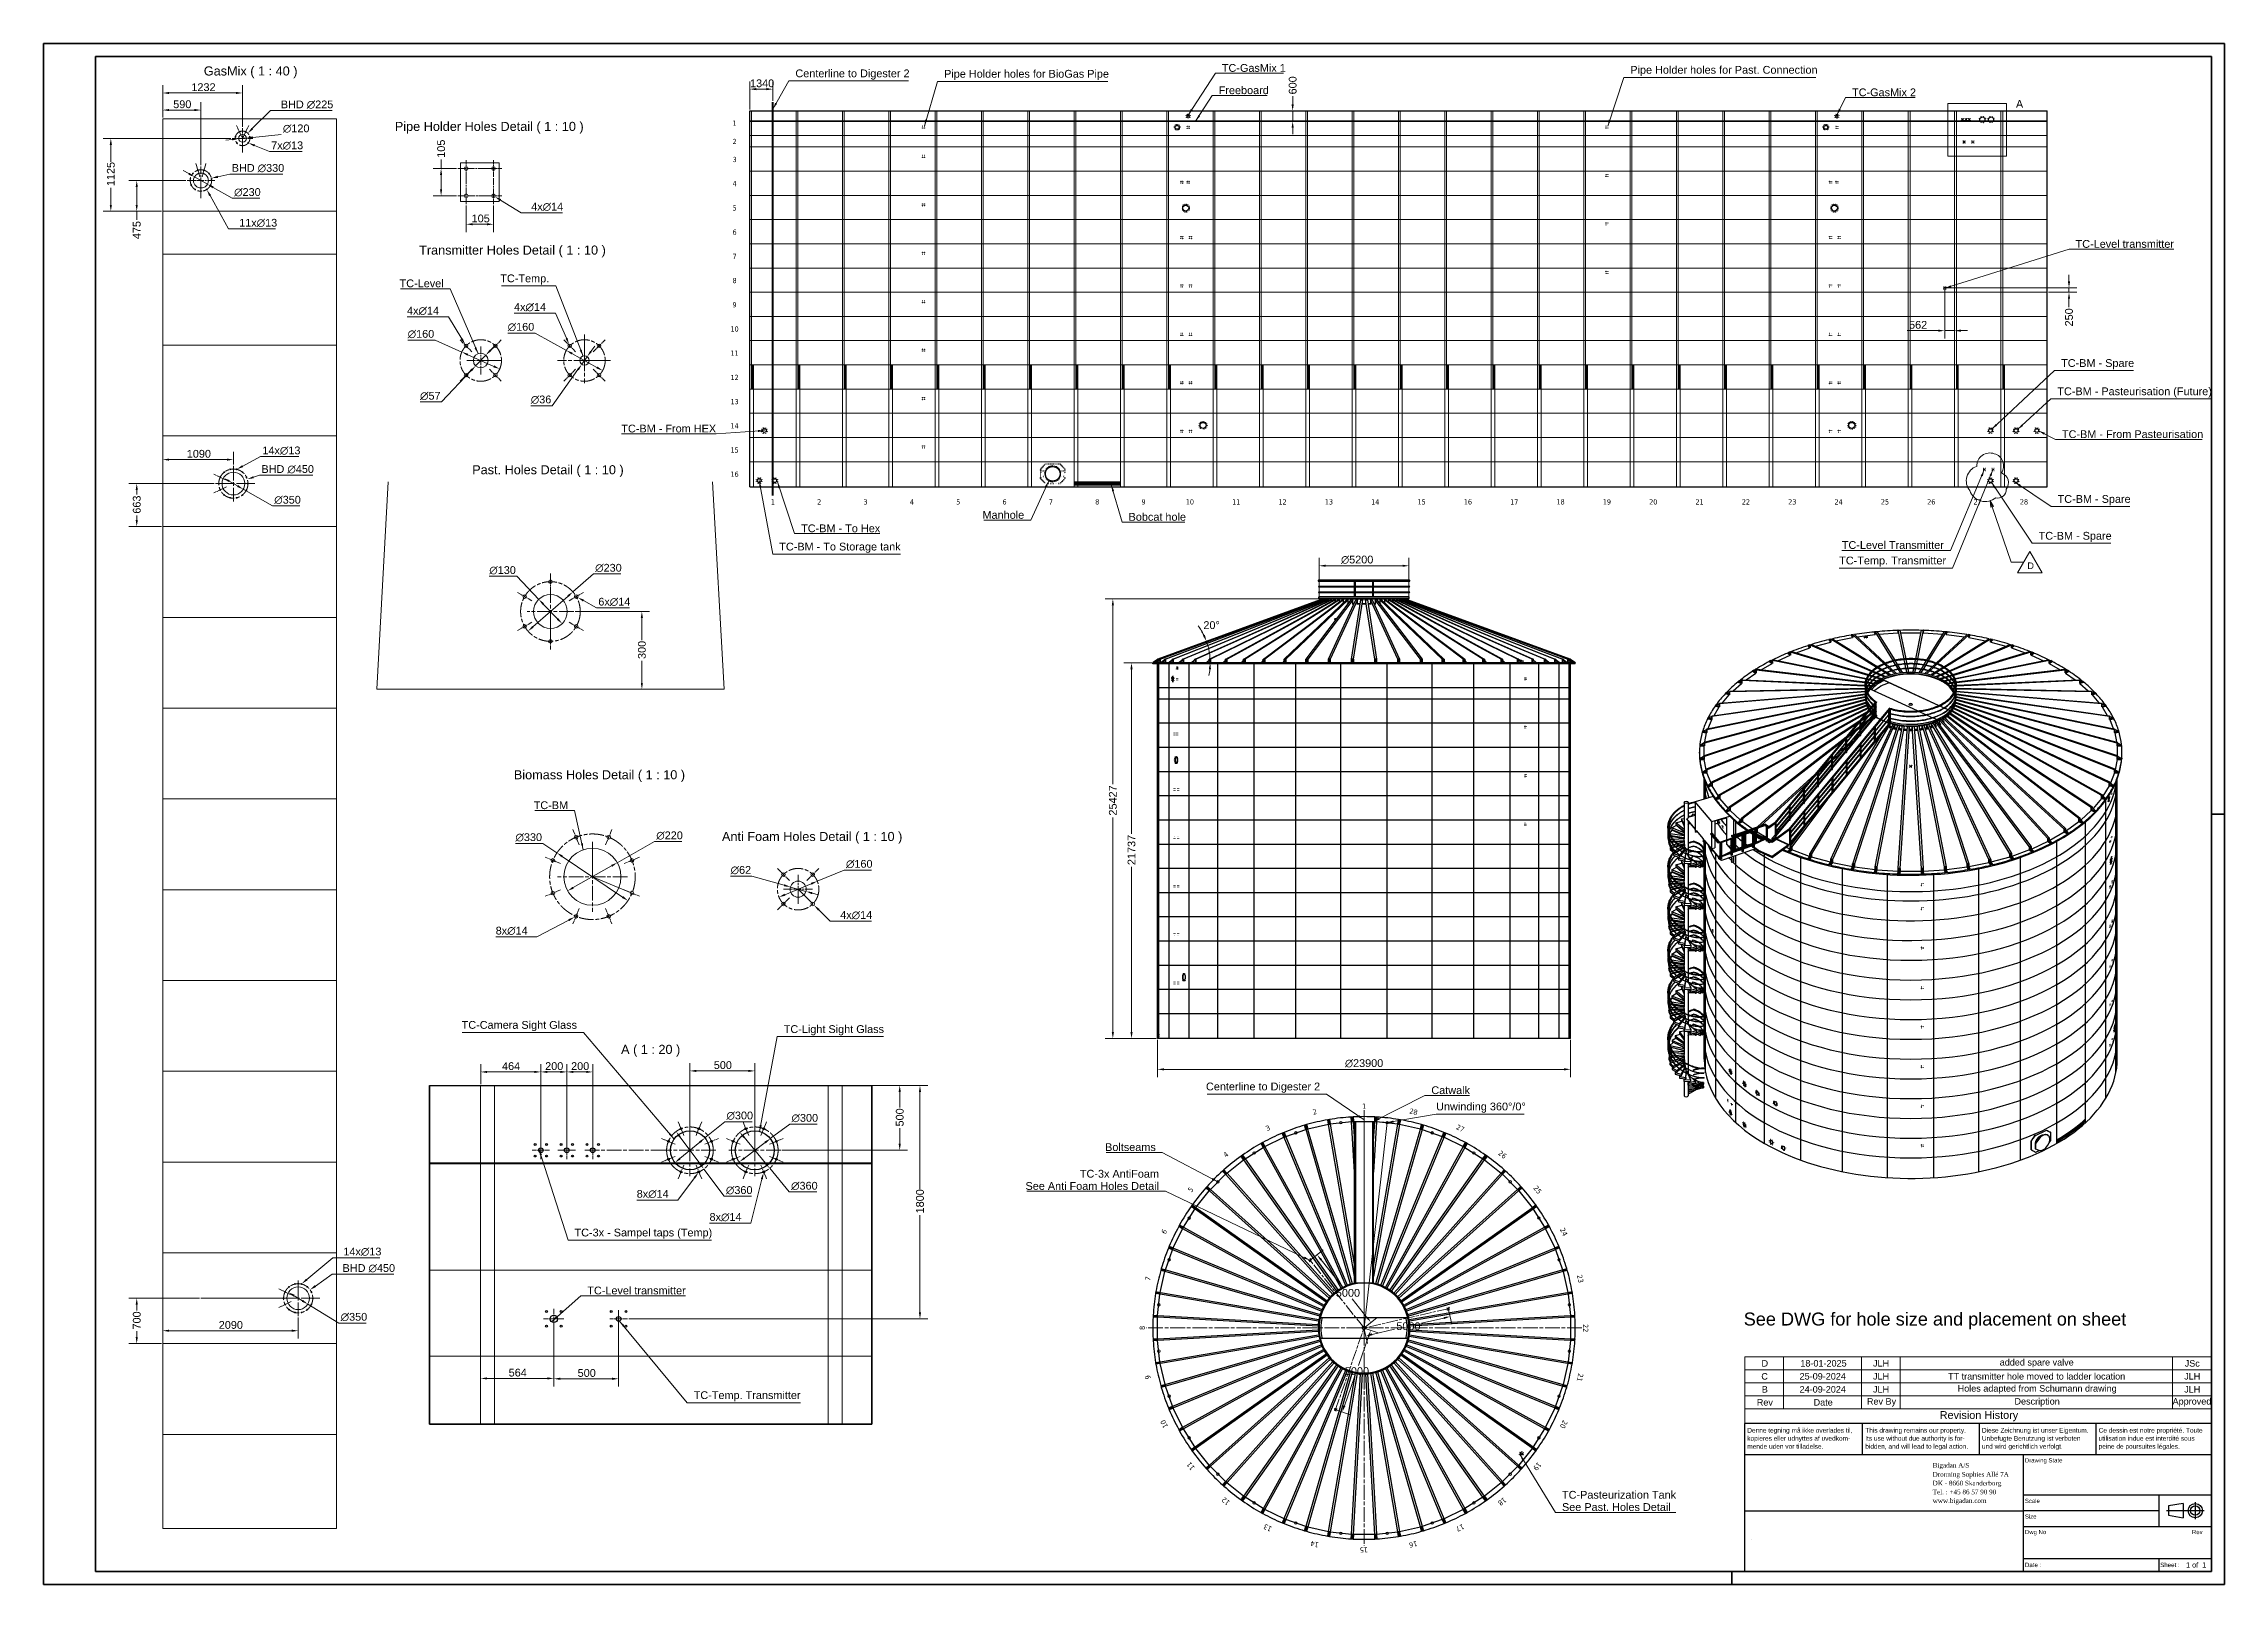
# Model space of a CAD drawing. Header units: millimetres. Extents: x 0 to 126150, y 0 to 89100.
import ezdxf
from ezdxf.enums import TextEntityAlignment as Align

# ---------------------------------------------------------------- set-up
doc = ezdxf.new("R2018")
doc.units = ezdxf.units.MM
doc.header["$LTSCALE"] = 150
doc.linetypes.add('CHAIN', pattern=[0.3543, 0.2362, -0.0295, 0.0591, -0.0295])
doc.linetypes.add('DASHED', pattern=[0.2067, 0.1654, -0.0413])
doc.layers.get('0').update_dxf_attribs({"lineweight": 18})
for name, color, linetype, lineweight in [('Border', 7, 'Continuous', 35), ('Break Line', 7, 'Continuous', 35), ('Center Mark', 7, 'Continuous', 18), ('Centerline', 7, 'CHAIN', 18), ('Detail Boundary', 7, 'Continuous', 18), ('Sketch Geometry', 7, 'Continuous', 18), ('Title', 7, 'Continuous', 25), ('Visible', 7, 'Continuous', 25), ('Visible Narrow', 7, 'Continuous', 18)]:
    doc.layers.add(name, color=color, linetype=linetype, lineweight=lineweight)
doc.layers.add('Dimension', color=7, linetype='Continuous', lineweight=18, true_color=0x969696)
doc.layers.add('Symbol', color=7, linetype='Continuous', lineweight=18, true_color=0x969696)
doc.styles.add('Label Text', font='arial.ttf')
doc.styles.add('Note Text', font='arial.ttf')
doc.styles.get("Standard").update_dxf_attribs({"font": 'arial.ttf'})
doc.styles.add('Text Style150', font='arial.ttf')
doc.styles.add('Text Style161', font='tahoma.ttf')
doc.styles.add('Text Style72', font='arial.ttf')
doc.styles.add('Text Style85', font='times.ttf')
doc.styles.add('Title', font='arial.ttf')
doc.styles.add('Title150', font='arial.ttf')
doc.styles.add('Title200', font='arial.ttf')
doc.dimstyles.new('Default - Method 2a$7', dxfattribs={"dimscale": 150, "dimtxt": 3, "dimasz": 2.5, "dimexe": 3, "dimexo": 0.5, "dimgap": 0.7, "dimtad": 0, "dimtoh": 1, "dimdec": 1, "dimrnd": 1e-08, "dimtxsty": 'Title', "dimcen": 0.09, "dimdle": 10, "dimclrd": 256, "dimclre": 256, "dimclrt": 7, "dimazin": 2, "dimtfac": 0.833333, "dimtdec": 1, "dimtmove": 0, "dimatfit": 3, "dimfxl": 1, "dimtolj": 1, "dimlwd": -1, "dimlwe": -1, "dimarcsym": 0})
doc.dimstyles.new('Default - Method 2b', dxfattribs={"dimscale": 150, "dimtxt": 3, "dimasz": 2.5, "dimexe": 3, "dimexo": 0.5, "dimgap": 0.7, "dimtad": 0, "dimtoh": 1, "dimdec": 1, "dimrnd": 1e-08, "dimtxsty": 'Title', "dimcen": 0.09, "dimdle": 10, "dimclrd": 256, "dimclre": 256, "dimclrt": 7, "dimadec": 0, "dimazin": 2, "dimtfac": 0.833333, "dimtdec": 1, "dimtmove": 0, "dimatfit": 3, "dimfxl": 1, "dimtolj": 1, "dimlwd": -1, "dimlwe": -1, "dimarcsym": 0})

msp = doc.modelspace()

# ---------------------------------------------------------------- texts
at = {"layer": 'Symbol', "char_height": 525, "attachment_point": 7, "style": 'Label Text'}
for s, insert in [('GasMix ( 1 : 40 )', (9265.96, 87099.11)), ('Pipe Holder Holes Detail ( 1 : 10 )', (20316.06, 83893.43)), ('Transmitter Holes Detail ( 1 : 10 )', (21722.02, 76741.26)), ('Past. Holes Detail ( 1 : 10 )', (24792.22, 64037.95)), ('Biomass Holes Detail ( 1 : 10 )', (27202.06, 46400.63)), ('Anti Foam Holes Detail ( 1 : 10 )', (39240.01, 42829.48)), ('A ( 1 : 20 )', (33404.77, 30518.47))]:
    msp.add_mtext(s, dxfattribs=dict(at, insert=insert))
at = {"layer": 'Symbol', "char_height": 450, "style": 'Title'}
for s, insert, width, attachment_point in [('\\fArial|b0|i0;Centerline to Digester 2', (43488.73, 87019.36), 6602.5157, 7), ('\\fArial|b0|i0;Pipe Holder holes for BioGas Pipe', (52089.4, 86994.52), 9538.1484, 7), ('\\fArial|b0|i0;TC-GasMix 1', (68155.91, 87463.19), 3702.5535, 7), ('\\fArial|b0|i0;Pipe Holder holes for Past. Connection', (91784.67, 87224.48), 10830.8694, 7), ('\\fArial|b0|i0;Freeboard', (67973.97, 86174.23), 2899.619, 7), ('\\fArial|b0|i0;TC-GasMix 2', (104610.14, 86052.24), 3702.5535, 7), ('\\fArial|b0|i0;TC-Level transmitter', (117541.14, 77286.31), 5693.2551, 7), ('\\fArial|b0|i0;TC-BM - Spare', (116705.79, 70268.2), 4226.2959, 7), ('\\fArial|b0|i0;TC-BM - Pasteurisation (Future)', (116485.31, 68634.62), 8941.6924, 7), ('\\fArial|b0|i0;TC-BM - From HEX', (38901.03, 66609.14), 5483.3465, 9), ('\\fArial|b0|i0;TC-BM - From Pasteurisation', (116752.88, 66283.91), 8173.3997, 7), ('\\fArial|b0|i0;Manhole', (56723.06, 61615.66), 2410.8614, 9), ('\\fArial|b0|i0;Bobcat hole', (62762.14, 61502.15), 3319.779, 7), ('\\fArial|b0|i0;TC-BM - Spare', (116501.71, 62407.92), 4226.2959, 7), ('\\fArial|b0|i0;TC-BM - To Hex', (43820.06, 60837.74), 4575.4577, 7), ('\\fArial|b0|i0;TC-BM - Spare', (115403.89, 60278.87), 4226.2959, 7), ('\\fArial|b0|i0;TC-BM - To Storage tank', (42553.69, 59653.66), 7021.3037, 7), ('\\fArial|b0|i0;TC-Temp. Transmitter', (110049.61, 58848.51), 6181.67, 9), ('\\fArial|b0|i0;TC-Level Transmitter', (109922.97, 59872.6), 5902.8203, 9), ('\\fArial|b0|i0;TC-Camera Sight Glass', (30853.42, 31993.24), 6672.1423, 9), ('\\fArial|b0|i0;TC-Light Sight Glass', (42814.89, 31749.86), 5799.2381, 7), ('\\fArial|b0|i0;Centerline to Digester 2', (73841.56, 28432), 6602.5157, 9), ('\\fArial|b0|i0;Catwalk', (80274.06, 28347.02), 2235.9377, 7), ('\\fArial|b0|i0;Unwinding 360°/0°', (80552.18, 27275.33), 5184.9471, 7), ('\\fArial|b0|i0;Boltseams', (64337.03, 25054.91), 2934.9468, 9), ('\\fArial|b0|i0;TC-3x - Sampel taps (Temp)', (30711.44, 19985.62), 7963.834, 7), ('\\fArial|b0|i0;TC-Level transmitter', (31449.2, 16763.73), 5693.2551, 7), ('\\fArial|b0|i0;TC-Temp. Transmitter', (37606.42, 10581.48), 6181.67, 7)]:
    msp.add_mtext(s, dxfattribs=dict(at, insert=insert, width=width, attachment_point=attachment_point))
at = {"layer": 'Symbol', "color": 7}
for s, insert, char_height, width, attachment_point, style in [('\\fTahoma|b0|i0;{\\H3.5000;\\A1;}\\fTahoma|b0|i0;{\\H300.0000;1}', (39969.75, 84497.01), 300, 750, 5, 'Note Text'), ('\\fTahoma|b0|i0;{\\H3.5000;\\A1;}\\fTahoma|b0|i0;{\\H300.0000;2}', (39969.75, 83440.51), 300, 750, 5, 'Note Text'), ('\\fTahoma|b0|i0;{\\H3.5000;\\A1;}\\fTahoma|b0|i0;{\\H300.0000;3}', (39969.75, 82396.51), 300, 750, 5, 'Note Text'), ('\\fTahoma|b0|i0;{\\H3.5000;\\A1;}\\fTahoma|b0|i0;{\\H300.0000;4}', (39969.75, 80996.51), 300, 750, 5, 'Note Text'), ('\\fTahoma|b0|i0;{\\H3.5000;\\A1;}\\fTahoma|b0|i0;{\\H300.0000;5}', (39969.75, 79596.51), 300, 750, 5, 'Note Text'), ('\\fTahoma|b0|i0;{\\H3.5000;\\A1;}\\fTahoma|b0|i0;{\\H300.0000;6}', (39969.75, 78196.51), 300, 750, 5, 'Note Text'), ('\\fArial|b0|i0;TC-Temp.', (29246.82, 75164.42), 450, 2828.9636, 9, 'Title'), ('\\fTahoma|b0|i0;{\\H3.5000;\\A1;}\\fTahoma|b0|i0;{\\H300.0000;7}', (39969.75, 76796.51), 300, 750, 5, 'Note Text'), ('\\fArial|b0|i0;TC-Level', (23140.96, 75004.29), 450, 2550.1145, 9, 'Title'), ('\\fTahoma|b0|i0;{\\H3.5000;\\A1;}\\fTahoma|b0|i0;{\\H300.0000;8}', (39969.75, 75396.51), 300, 750, 5, 'Note Text'), ('\\fTahoma|b0|i0;{\\H3.5000;\\A1;}\\fTahoma|b0|i0;{\\H300.0000;9}', (39969.75, 73996.51), 300, 750, 5, 'Note Text'), ('\\fTahoma|b0|i0;{\\H3.5000;\\A1;}\\fTahoma|b0|i0;{\\H300.0000;10}', (39969.75, 72596.51), 300, 750, 5, 'Note Text'), ('\\fTahoma|b0|i0;{\\H3.5000;\\A1;}\\fTahoma|b0|i0;{\\H300.0000;11}', (39969.75, 71196.51), 300, 750, 5, 'Note Text'), ('\\fTahoma|b0|i0;{\\H3.5000;\\A1;}\\fTahoma|b0|i0;{\\H300.0000;12}', (39969.75, 69796.51), 300, 750, 5, 'Note Text'), ('\\fTahoma|b0|i0;{\\H3.5000;\\A1;}\\fTahoma|b0|i0;{\\H300.0000;13}', (39969.75, 68396.51), 300, 750, 5, 'Note Text'), ('\\fTahoma|b0|i0;{\\H3.5000;\\A1;}\\fTahoma|b0|i0;{\\H300.0000;14}', (39969.75, 66996.51), 300, 750, 5, 'Note Text'), ('\\fTahoma|b0|i0;{\\H3.5000;\\A1;}\\fTahoma|b0|i0;{\\H300.0000;15}', (39969.75, 65596.51), 300, 750, 5, 'Note Text'), ('\\fTahoma|b0|i0;{\\H3.5000;\\A1;}\\fTahoma|b0|i0;{\\H300.0000;16}', (39969.75, 64196.51), 300, 750, 5, 'Note Text'), ('\\fTahoma|b0|i0;\\A1;', (39969.75, 63446.51), 3.5, 750, 5, 'Note Text'), ('\\fTahoma|b0|i0;\\A1;', (39969.75, 63446.51), 3.5, 750, 5, 'Note Text'), ('\\fTahoma|b0|i0;\\A1;', (39969.75, 63446.51), 3.5, 750, 5, 'Note Text'), ('\\fTahoma|b0|i0;\\A1;', (39969.75, 63446.51), 3.5, 750, 5, 'Note Text'), ('\\fTahoma|b0|i0;{\\H3.5000;\\A1;}\\fTahoma|b0|i0;{\\H300.0000;1}', (42184.97, 62598.01), 300, 750, 5, 'Note Text'), ('\\fTahoma|b0|i0;{\\H3.5000;\\A1;}\\fTahoma|b0|i0;{\\H300.0000;2}', (44865.42, 62598.01), 300, 750, 5, 'Note Text'), ('\\fTahoma|b0|i0;{\\H3.5000;\\A1;}\\fTahoma|b0|i0;{\\H300.0000;3}', (47545.87, 62598.01), 300, 750, 5, 'Note Text'), ('\\fTahoma|b0|i0;{\\H3.5000;\\A1;}\\fTahoma|b0|i0;{\\H300.0000;4}', (50226.32, 62598.01), 300, 750, 5, 'Note Text'), ('\\fTahoma|b0|i0;{\\H3.5000;\\A1;}\\fTahoma|b0|i0;{\\H300.0000;5}', (52906.78, 62598.01), 300, 750, 5, 'Note Text'), ('\\fTahoma|b0|i0;{\\H3.5000;\\A1;}\\fTahoma|b0|i0;{\\H300.0000;6}', (55587.23, 62598.01), 300, 750, 5, 'Note Text'), ('\\fTahoma|b0|i0;{\\H3.5000;\\A1;}\\fTahoma|b0|i0;{\\H300.0000;7}', (58267.68, 62598.01), 300, 750, 5, 'Note Text'), ('\\fTahoma|b0|i0;{\\H3.5000;\\A1;}\\fTahoma|b0|i0;{\\H300.0000;8}', (60948.13, 62598.01), 300, 750, 5, 'Note Text'), ('\\fTahoma|b0|i0;{\\H3.5000;\\A1;}\\fTahoma|b0|i0;{\\H300.0000;9}', (63628.58, 62598.01), 300, 750, 5, 'Note Text'), ('\\fTahoma|b0|i0;{\\H3.5000;\\A1;}\\fTahoma|b0|i0;{\\H300.0000;10}', (66309.03, 62598.01), 300, 750, 5, 'Note Text'), ('\\fTahoma|b0|i0;{\\H3.5000;\\A1;}\\fTahoma|b0|i0;{\\H300.0000;11}', (68989.48, 62598.01), 300, 750, 5, 'Note Text'), ('\\fTahoma|b0|i0;{\\H3.5000;\\A1;}\\fTahoma|b0|i0;{\\H300.0000;12}', (71669.94, 62598.01), 300, 750, 5, 'Note Text'), ('\\fTahoma|b0|i0;{\\H3.5000;\\A1;}\\fTahoma|b0|i0;{\\H300.0000;13}', (74350.39, 62598.01), 300, 750, 5, 'Note Text'), ('\\fTahoma|b0|i0;{\\H3.5000;\\A1;}\\fTahoma|b0|i0;{\\H300.0000;14}', (77030.84, 62598.01), 300, 750, 5, 'Note Text'), ('\\fTahoma|b0|i0;{\\H3.5000;\\A1;}\\fTahoma|b0|i0;{\\H300.0000;15}', (79711.29, 62598.01), 300, 750, 5, 'Note Text'), ('\\fTahoma|b0|i0;{\\H3.5000;\\A1;}\\fTahoma|b0|i0;{\\H300.0000;16}', (82391.74, 62598.01), 300, 750, 5, 'Note Text'), ('\\fTahoma|b0|i0;{\\H3.5000;\\A1;}\\fTahoma|b0|i0;{\\H300.0000;17}', (85072.19, 62598.01), 300, 750, 5, 'Note Text'), ('\\fTahoma|b0|i0;{\\H3.5000;\\A1;}\\fTahoma|b0|i0;{\\H300.0000;18}', (87752.64, 62598.01), 300, 750, 5, 'Note Text'), ('\\fTahoma|b0|i0;{\\H3.5000;\\A1;}\\fTahoma|b0|i0;{\\H300.0000;19}', (90433.1, 62598.01), 300, 750, 5, 'Note Text'), ('\\fTahoma|b0|i0;{\\H3.5000;\\A1;}\\fTahoma|b0|i0;{\\H300.0000;20}', (93113.55, 62598.01), 300, 750, 5, 'Note Text'), ('\\fTahoma|b0|i0;{\\H3.5000;\\A1;}\\fTahoma|b0|i0;{\\H300.0000;21}', (95794, 62598.01), 300, 750, 5, 'Note Text'), ('\\fTahoma|b0|i0;{\\H3.5000;\\A1;}\\fTahoma|b0|i0;{\\H300.0000;22}', (98474.45, 62598.01), 300, 750, 5, 'Note Text'), ('\\fTahoma|b0|i0;{\\H3.5000;\\A1;}\\fTahoma|b0|i0;{\\H300.0000;23}', (101154.9, 62598.01), 300, 750, 5, 'Note Text'), ('\\fTahoma|b0|i0;{\\H3.5000;\\A1;}\\fTahoma|b0|i0;{\\H300.0000;24}', (103835.35, 62598.01), 300, 750, 5, 'Note Text'), ('\\fTahoma|b0|i0;{\\H3.5000;\\A1;}\\fTahoma|b0|i0;{\\H300.0000;25}', (106515.8, 62598.01), 300, 750, 5, 'Note Text'), ('\\fTahoma|b0|i0;{\\H3.5000;\\A1;}\\fTahoma|b0|i0;{\\H300.0000;26}', (109196.26, 62598.01), 300, 750, 5, 'Note Text'), ('\\fTahoma|b0|i0;{\\H3.5000;\\A1;}\\fTahoma|b0|i0;{\\H300.0000;27}', (111876.71, 62598.01), 300, 750, 5, 'Note Text'), ('\\fTahoma|b0|i0;{\\H3.5000;\\A1;}\\fTahoma|b0|i0;{\\H300.0000;28}', (114557.16, 62598.01), 300, 750, 5, 'Note Text'), ('\\fTahoma|b0|i0;\\A1;', (115897.38, 62598.01), 3.5, 750, 5, 'Note Text'), ('\\fTahoma|b0|i0;\\A1;', (115897.38, 62598.01), 3.5, 750, 5, 'Note Text'), ('\\fTahoma|b0|i0;\\A1;', (115897.38, 62598.01), 3.5, 750, 5, 'Note Text'), ('\\fTahoma|b0|i0;\\A1;', (115897.38, 62598.01), 3.5, 750, 5, 'Note Text'), ('\\fTahoma|b0|i0;\\A1;', (115897.38, 62598.01), 3.5, 750, 5, 'Note Text'), ('\\fTahoma|b0|i0;\\A1;', (115897.38, 62598.01), 3.5, 750, 5, 'Note Text'), ('\\fTahoma|b0|i0;\\A1;', (115897.38, 62598.01), 3.5, 750, 5, 'Note Text'), ('\\fArial|b0|i0;TC-BM', (30339.12, 44826), 450, 1990.7014, 9, 'Title')]:
    msp.add_mtext(s, dxfattribs=dict(at, insert=insert, char_height=char_height, width=width, attachment_point=attachment_point, style=style))
at = {"layer": 'Symbol', "color": 7, "char_height": 300, "attachment_point": 7, "style": 'Text Style161'}
for s, insert, rotation in [('1', (76268.35, 27501.57, -79679.23), 0.0026906), ('3', (70780.08, 26197.74, -79679.23), 25.7169763), ('2', (73451.44, 27156.01, -79679.23), 12.8598335), ('28', (78981.9, 27234.49, -79679.23), 347.1455478), ('27', (81676.24, 26341.92, -79679.23), 334.2884049), ('4', (68390.3, 24666.22, -79679.23), 38.5741192), ('26', (84107.76, 24877.5, -79679.23), 321.4312621), ('5', (66398.77, 22643.29, -79679.23), 51.4312621), ('25', (86150.48, 22906.26, -79679.23), 308.5741192), ('6', (64912.3, 20224.74, -79679.23), 64.2884049), ('24', (87700.49, 20528.52, -79679.23), 295.7169763), ('7', (63999.12, 17537.19, -79679.23), 77.1455478), ('23', (88688.48, 17867.57, -79679.23), 282.8598335), ('8', (63706.51, 14713.9, -79679.23), 90.0026906), ('22', (89053.33, 15052.78, -79679.23), 270.0026906), ('9', (64049.6, 11896.32, -79679.23), 102.8598335), ('21', (88785.85, 12227.37, -79679.23), 257.1455478), ('10', (65059.56, 9124.17, -79679.23), 115.7169763), ('20', (87899.21, 9530.95, -79679.23), 244.2884049), ('11', (66612.91, 6748.16, -79679.23), 128.5741192), ('19', (86431.85, 7100.88, -79679.23), 231.4312621), ('12', (68657.22, 4779.09, -79679.23), 141.4312621), ('18', (84460.7, 5058.09, -79679.23), 218.5741192), ('13', (71085.4, 3309.35, -79679.23), 154.2884049), ('17', (82084.13, 3505.66, -79679.23), 205.7169763), ('14', (73781.22, 2420.11, -79679.23), 167.1455478), ('15', (76607.22, 2149.4, -79679.23), 180.0026906), ('16', (79422.09, 2519.73, -79679.23), 192.8598335)]:
    msp.add_mtext(s, dxfattribs=dict(at, insert=insert, rotation=rotation))
at = {"layer": 'Symbol', "char_height": 450, "line_spacing_factor": 0.944221, "style": 'Title'}
for s, insert, width, attachment_point in [('\\fArial|b0|i0;TC-3x AntiFoam\\PSee Anti Foam Holes Detail', (64519.49, 22806.53), 7720.999, 9), ('\\fArial|b0|i0;TC-Pasteurization Tank\\PSee Past. Holes Detail', (87832.91, 4240.4), 6602.8583, 7)]:
    msp.add_mtext(s, dxfattribs=dict(at, insert=insert, width=width, attachment_point=attachment_point))
at = {"layer": 'Visible', "insert": (98345.14, 15719.47), "char_height": 750, "width": 22127.286, "attachment_point": 1, "style": 'Note Text'}
msp.add_mtext('\\fArial|b0|i0;{\\H750.0000;See DWG for hole size and placement on sheet}', dxfattribs=at)

# ---------------------------------------------------------------- blocks, each defined once
blk = doc.blocks.new('Borders Bigadan Border')
at = {"layer": 'Border'}
for p, q in [((0, 594), (841, 594)), ((0, 0), (0, 594)), ((836, 589), (20, 589)), ((20, 589), (20, 5)), ((836, 5), (836, 589)), ((841, 594), (841, 0)), ((841, 297), (836, 297)), ((841, 0), (0, 0)), ((20, 5), (836, 5)), ((651, 5), (651, 0))]:
    blk.add_line(p, q, dxfattribs=at)
blk = doc.blocks.new('Title Blocks Title')
at = {"layer": 'Title'}
for p, q in [((205, 62), (25, 62)), ((25, 50), (25, 62)), ((70.5, 50), (70.5, 62)), ((115.5, 50), (115.5, 62)), ((160.5, 50), (160.5, 62)), ((205, 50), (25, 50)), ((25, 5), (25, 50)), ((132.5, 5), (132.5, 50)), ((205, 34.36), (132.5, 34.36)), ((184.74, 34.36), (184.74, 22.36)), ((25, 28.36), (132.5, 28.36)), ((184.74, 28.36), (132.5, 28.36)), ((132.5, 22.36), (205, 22.36)), ((132.5, 10), (205, 10)), ((184.74, 10), (184.74, 5))]:
    blk.add_line(p, q, dxfattribs=at)
at = {"layer": 'Title', "lineweight": 25}
for p, q in [((187.65, 28.43), (202.19, 28.43)), ((194.05, 31.19), (188.45, 30.23)), ((188.45, 30.23), (188.45, 26.63)), ((188.45, 26.63), (194.05, 25.67)), ((194.05, 31.19), (194.05, 25.67)), ((198.77, 31.7), (198.77, 25.16))]:
    blk.add_line(p, q, dxfattribs=at)
for radius in [2.76, 1.8]:
    blk.add_circle((198.77, 28.43), radius, dxfattribs=at)
at = {"layer": 'Title'}
for s, height, style, p in [('Denne tegning må ikke overlades til,', 1.8, 'Text Style72', (26, 58.5)), ('This drawing remains our property.', 1.8, 'Text Style72', (71.5, 58.5)), ('Diese Zeichnung ist unser Eigentum.', 1.8, 'Text Style72', (116.5, 58.5)), ('Ce dessin est notre propriété. Toute', 1.8, 'Text Style72', (161.5, 58.5)), ('kopieres eller udnyttes af uvedkom-', 1.8, 'Text Style72', (26, 55.4)), ('mende uden vor tilladelse.', 1.8, 'Text Style72', (26, 52.3)), ('bidden, and will lead to legal action.', 1.8, 'Text Style72', (71.5, 52.3)), ('Its use without due authority is for-', 1.8, 'Text Style72', (71.5, 55.4)), ('und wird gerichtlich verfolgt.', 1.8, 'Text Style72', (116.5, 52.3)), ('Unbefugte Benutzung ist verboten', 1.8, 'Text Style72', (116.5, 55.4)), ('utilisation indue est interdité sous', 1.8, 'Text Style72', (161.5, 55.4)), ('peine de poursuites légales.', 1.8, 'Text Style72', (161.5, 52.3)), ('Bigadan A/S', 1.8, 'Text Style85', (97.5, 45.01)), ('Dronning Sophies Allé 7A', 1.8, 'Text Style85', (97.5, 41.51)), ('Drawing State', 1.65, 'Title150', (133.08, 47)), ('Tel. : +45 86 57 90 90', 1.8, 'Text Style85', (97.5, 34.74)), ('DK - 8660 Skanderborg', 1.8, 'Text Style85', (97.5, 38.13)), ('www.bigadan.com', 1.8, 'Text Style85', (97.5, 31.36)), ('Scale', 1.65, 'Title150', (133.08, 31.36)), ('Size', 1.65, 'Title150', (133.08, 25.36)), ('Dwg No', 1.65, 'Title150', (133.08, 19.36)), ('Rev', 1.65, 'Title150', (197.5, 19.36))]:
    blk.add_text(s, height=height, dxfattribs=dict(at, style=style)).set_placement(p)
at = {"layer": 'Title', "style": 'Text Style150'}
for s, p in [('Sheet :', (185.24, 7.5)), ('Date :', (133.08, 7.5))]:
    blk.add_text(s, height=1.7, dxfattribs=at).set_placement(p, align=Align.MIDDLE_LEFT)
at = {"layer": 'Title', "style": 'Title200'}
blk.add_text('1 of  1', height=2, dxfattribs=at).set_placement((203, 7.5), align=Align.MIDDLE_RIGHT)
at = {"layer": 'Title', "color": 1, "true_color": 0xff0000, "insert": (169, 47.68), "char_height": 2.5, "width": 40, "attachment_point": 5, "style": 'Note Text'}
blk.add_mtext('\\fArial|b0|i0; ', dxfattribs=at)
at = {"layer": 'Title', "color": 1, "lineweight": 5, "true_color": 0xff0000, "flags": 253}
blk.add_attdef('STATUS', text='', height=6.2, dxfattribs=at).set_placement((169, 40.36), align=Align.MIDDLE_CENTER)
at = {"layer": 'Title', "lineweight": 30, "flags": 104}
for tag, height, p in [('Sheet_Size', 2.4, (158.62, 25.36)), ('Initial_View_Scale', 2.39, (158.62, 31.36)), ('REVISION_NUMBER', 3.5, (200, 15)), ('CREATION_DATE', 2, (157.5, 7.5))]:
    blk.add_attdef(tag, text='', height=height, dxfattribs=at).set_placement(p, align=Align.MIDDLE_CENTER)
for tag, p in [('TITLE', (27.5, 17.3)), ('PROJECT', (27.5, 24.3)), ('DESCRIPTION', (27.5, 10.3))]:
    blk.add_attdef(tag, text='', height=2.8, dxfattribs=at).set_placement(p, align=Align.TOP_LEFT)
blk.add_attdef('PART_NUMBER', text='', height=3.5, dxfattribs=at).set_placement((135.5, 15), align=Align.MIDDLE_LEFT)
blk = doc.blocks.new('*D26')
at = {"layer": 'Defpoints', "color": 0, "transparency": 16777216}
for p in [(64432, 31563), (88332, 31563), (88332, 29784)]:
    blk.add_point(p, dxfattribs=at)
at = {"layer": 'Dimension', "transparency": 16777216}
for p, q in [((64432, 31488), (64432, 29334)), ((88332, 31488), (88332, 29334)), ((64807, 29784), (87957, 29784))]:
    blk.add_line(p, q, dxfattribs=at)
for points in [[(64807, 29846), (64807, 29721), (64432, 29784)], [(87957, 29846), (87957, 29721), (88332, 29784)]]:
    blk.add_solid(points, dxfattribs=at)
at = {"layer": 'Dimension', "color": 7, "transparency": 16777216, "insert": (75279, 29889), "char_height": 450, "attachment_point": 7, "style": 'Title'}
blk.add_mtext('\\A1;{\\fAIGDT|b0|i0;\\ln}\\fArial|b0|i0;{\\H450.0000;23900}', dxfattribs=at)
blk = doc.blocks.new('*D27')
at = {"layer": 'Defpoints', "color": 0, "transparency": 16777216}
for p in [(62932, 53300), (64178, 53300), (64432, 31563)]:
    blk.add_point(p, dxfattribs=at)
at = {"layer": 'Dimension', "transparency": 16777216}
for p, q in [((64103, 53300), (62482, 53300)), ((62932, 52925), (62932, 43400)), ((62932, 31938), (62932, 41489)), ((64357, 31563), (62482, 31563))]:
    blk.add_line(p, q, dxfattribs=at)
for points in [[(62869, 52925), (62994, 52925), (62932, 53300)], [(62869, 31938), (62994, 31938), (62932, 31563)]]:
    blk.add_solid(points, dxfattribs=at)
at = {"layer": 'Dimension', "color": 7, "transparency": 16777216, "insert": (63161, 41594), "char_height": 450, "attachment_point": 7, "rotation": 90, "style": 'Title'}
blk.add_mtext('\\A1;21737', dxfattribs=at)
blk = doc.blocks.new('*D28')
at = {"layer": 'Defpoints', "color": 0, "transparency": 16777216}
for p in [(78982, 58905), (73782, 56971), (78982, 56971)]:
    blk.add_point(p, dxfattribs=at)
at = {"layer": 'Dimension', "transparency": 16777216}
for p, q in [((73782, 57046), (73782, 59355)), ((78982, 57046), (78982, 59355)), ((74157, 58905), (78607, 58905))]:
    blk.add_line(p, q, dxfattribs=at)
for points in [[(74157, 58968), (74157, 58843), (73782, 58905)], [(78607, 58968), (78607, 58843), (78982, 58905)]]:
    blk.add_solid(points, dxfattribs=at)
at = {"layer": 'Dimension', "color": 7, "transparency": 16777216, "insert": (75054, 59010), "char_height": 450, "attachment_point": 7, "style": 'Title'}
blk.add_mtext('\\A1;{\\fAIGDT|b0|i0;\\ln}\\fArial|b0|i0;{\\H450.0000;5200}', dxfattribs=at)
blk = doc.blocks.new('*D29')
at = {"layer": 'Defpoints', "color": 0, "transparency": 16777216}
for p in [(73852, 56990), (61852, 31563), (64432, 31563)]:
    blk.add_point(p, dxfattribs=at)
at = {"layer": 'Dimension', "transparency": 16777216}
for p, q in [((73777, 56990), (61402, 56990)), ((61852, 56615), (61852, 46266)), ((61852, 31938), (61852, 44355)), ((64357, 31563), (61402, 31563))]:
    blk.add_line(p, q, dxfattribs=at)
for points in [[(61789, 56615), (61914, 56615), (61852, 56990)], [(61789, 31938), (61914, 31938), (61852, 31563)]]:
    blk.add_solid(points, dxfattribs=at)
at = {"layer": 'Dimension', "color": 7, "transparency": 16777216, "insert": (62081, 44460), "char_height": 450, "attachment_point": 7, "rotation": 90, "style": 'Title'}
blk.add_mtext('\\A1;25427', dxfattribs=at)
blk = doc.blocks.new('*D30')
at = {"layer": 'Defpoints', "color": 0, "transparency": 16777216}
for p in [(73667, 19058), (73264, 18736), (76382, 14827)]:
    blk.add_point(p, dxfattribs=at)
at = {"layer": 'Dimension', "transparency": 16777216}
for p, q in [((73323, 18783), (74019, 19338)), ((73901, 18765), (75156, 17191)), ((76551, 15442), (75690, 16522)), ((76440, 14874), (77137, 15429))]:
    blk.add_line(p, q, dxfattribs=at)
for points in [[(73950, 18804), (73852, 18726), (73667, 19058)], [(76600, 15481), (76502, 15403), (76785, 15149)]]:
    blk.add_solid(points, dxfattribs=at)
at = {"layer": 'Dimension', "color": 7, "transparency": 16777216, "insert": (74752, 16627), "char_height": 450, "attachment_point": 7, "style": 'Title'}
blk.add_mtext('\\A1;5000', dxfattribs=at)
blk = doc.blocks.new('*D31')
at = {"layer": 'Defpoints', "color": 0, "transparency": 16777216}
for p in [(59932, 85210), (59932, 84610), (72254, 85210)]:
    blk.add_point(p, dxfattribs=at)
at = {"layer": 'Dimension', "transparency": 16777216}
for p, q in [((72254, 85585), (72254, 86058)), ((72254, 84610), (72254, 85210)), ((72254, 84235), (72254, 83860))]:
    blk.add_line(p, q, dxfattribs=at)
for points in [[(72191, 85585), (72316, 85585), (72254, 85210)], [(72191, 84235), (72316, 84235), (72254, 84610)]]:
    blk.add_solid(points, dxfattribs=at)
at = {"layer": 'Dimension', "color": 7, "transparency": 16777216, "insert": (72484, 86163), "char_height": 450, "attachment_point": 7, "rotation": 90, "style": 'Title'}
blk.add_mtext('\\A1;600', dxfattribs=at)
blk = doc.blocks.new('*D32')
at = {"layer": 'Defpoints', "color": 0, "transparency": 16777216}
for p in [(81256, 15940), (76382, 14827), (76485, 14373)]:
    blk.add_point(p, dxfattribs=at)
at = {"layer": 'Dimension', "transparency": 16777216}
for p, q in [((80994, 15403), (79699, 15107)), ((81273, 15867), (81460, 15047)), ((76398, 14754), (76585, 13935)), ((76851, 14457), (78146, 14752))]:
    blk.add_line(p, q, dxfattribs=at)
for points in [[(80980, 15464), (81008, 15342), (81360, 15486)], [(76837, 14518), (76865, 14396), (76485, 14373)]]:
    blk.add_solid(points, dxfattribs=at)
at = {"layer": 'Dimension', "color": 7, "transparency": 16777216, "insert": (78251, 14700), "char_height": 450, "attachment_point": 7, "style": 'Title'}
blk.add_mtext('\\A1;5000', dxfattribs=at)
blk = doc.blocks.new('*D33')
at = {"layer": 'Defpoints', "color": 0, "transparency": 16777216}
for p in [(76382, 14827), (76770, 14691), (74730, 10108)]:
    blk.add_point(p, dxfattribs=at)
at = {"layer": 'Dimension', "transparency": 16777216}
for p, q in [((76646, 14337), (76062, 12666)), ((76452, 14802), (77195, 14542)), ((75243, 10326), (75828, 11997)), ((74801, 10083), (75544, 9823))]:
    blk.add_line(p, q, dxfattribs=at)
for points in [[(76587, 14358), (76705, 14316), (76770, 14691)], [(75184, 10346), (75302, 10305), (75119, 9972)]]:
    blk.add_solid(points, dxfattribs=at)
at = {"layer": 'Dimension', "color": 7, "transparency": 16777216, "insert": (75273, 12102), "char_height": 450, "attachment_point": 7, "style": 'Title'}
blk.add_mtext('\\A1;5000', dxfattribs=at)
blk = doc.blocks.new('*D34')
at = {"layer": 'Defpoints', "color": 0, "transparency": 16777216}
for p in [(63864, 53300), (64162, 53300), (64448, 53513), (67459, 53721)]:
    blk.add_point(p, dxfattribs=at)
at = {"layer": 'Dimension', "transparency": 16777216}
for start, end in [(25.96651, 31.90397), (0, 20.02906), (348.12509, 354.06254)]:
    blk.add_arc((63864, 53300), 3620, start, end, dxfattribs=at)
for points in [[(67176, 54909), (67061, 54860), (67265, 54540)], [(67402, 52928), (67527, 52922), (67484, 53300)]]:
    blk.add_solid(points, dxfattribs=at)
at = {"layer": 'Dimension', "color": 7, "transparency": 16777216, "insert": (67089, 55241), "char_height": 450, "attachment_point": 7, "style": 'Title'}
blk.add_mtext('\\A1;20°', dxfattribs=at)
blk = doc.blocks.new('*D35')
at = {"layer": 'Defpoints', "color": 0, "transparency": 16777216}
for p in [(30617, 57396), (28020, 55124)]:
    blk.add_point(p, dxfattribs=at)
at = {"layer": 'Dimension', "transparency": 16777216}
for p, q in [((30617, 57396), (31800, 58430)), ((31800, 58430), (33387, 58430)), ((28302, 55371), (30334, 57149))]:
    blk.add_line(p, q, dxfattribs=at)
for points in [[(30293, 57196), (30375, 57102), (30617, 57396)], [(28261, 55418), (28343, 55324), (28020, 55124)]]:
    blk.add_solid(points, dxfattribs=at)
at = {"layer": 'Dimension', "color": 7, "transparency": 16777216, "insert": (31905, 58535), "char_height": 450, "attachment_point": 7, "style": 'Title'}
blk.add_mtext('\\A1;∅230', dxfattribs=at)
blk = doc.blocks.new('*D36')
at = {"layer": 'Defpoints', "color": 0, "transparency": 16777216}
for p in [(30720, 57174), (30904, 57071)]:
    blk.add_point(p, dxfattribs=at)
at = {"layer": 'Dimension', "transparency": 16777216}
for p, q in [((30799, 57122), (30826, 57122)), ((30812, 57109), (30812, 57136)), ((31982, 56469), (31231, 56888)), ((33885, 56469), (31982, 56469))]:
    blk.add_line(p, q, dxfattribs=at)
blk.add_solid([(31262, 56943), (31201, 56834), (30904, 57071)], dxfattribs=at)
at = {"layer": 'Dimension', "color": 7, "transparency": 16777216, "insert": (32087, 56574), "char_height": 450, "attachment_point": 7, "style": 'Title'}
blk.add_mtext('\\A1;\\fArial|b0|i0;{\\H450.0000;6x∅14}', dxfattribs=at)
blk = doc.blocks.new('*D37')
at = {"layer": 'Defpoints', "color": 0, "transparency": 16777216}
for p in [(28643, 56964), (29993, 55556)]:
    blk.add_point(p, dxfattribs=at)
at = {"layer": 'Dimension', "transparency": 16777216}
for p, q in [((27367, 58295), (25780, 58295)), ((28643, 56964), (27367, 58295)), ((29733, 55827), (28903, 56693))]:
    blk.add_line(p, q, dxfattribs=at)
for points in [[(28948, 56736), (28858, 56650), (28643, 56964)], [(29779, 55870), (29688, 55784), (29993, 55556)]]:
    blk.add_solid(points, dxfattribs=at)
at = {"layer": 'Dimension', "color": 7, "transparency": 16777216, "insert": (25780, 58400), "char_height": 450, "attachment_point": 7, "style": 'Title'}
blk.add_mtext('\\A1;∅130', dxfattribs=at)
blk = doc.blocks.new('*D38')
at = {"layer": 'Defpoints', "color": 0, "transparency": 16777216}
for p in [(30668, 56260), (34607, 56260), (34607, 51760)]:
    blk.add_point(p, dxfattribs=at)
at = {"layer": 'Dimension', "transparency": 16777216}
for p, q in [((30743, 56260), (35057, 56260)), ((34607, 55885), (34607, 54611)), ((34607, 52135), (34607, 53409))]:
    blk.add_line(p, q, dxfattribs=at)
for points in [[(34544, 55885), (34669, 55885), (34607, 56260)], [(34544, 52135), (34669, 52135), (34607, 51760)]]:
    blk.add_solid(points, dxfattribs=at)
at = {"layer": 'Dimension', "color": 7, "transparency": 16777216, "insert": (34837, 53514), "char_height": 450, "attachment_point": 7, "rotation": 90, "style": 'Title'}
blk.add_mtext('\\A1;300', dxfattribs=at)
blk = doc.blocks.new('*D39')
at = {"layer": 'Defpoints', "color": 0, "transparency": 16777216}
for p in [(44755, 40662), (42539, 39741)]:
    blk.add_point(p, dxfattribs=at)
at = {"layer": 'Dimension', "transparency": 16777216}
for p, q in [((42885, 39885), (44408, 40518)), ((44755, 40662), (46309, 41309)), ((46309, 41309), (47896, 41309))]:
    blk.add_line(p, q, dxfattribs=at)
for points in [[(44384, 40576), (44432, 40461), (44755, 40662)], [(42861, 39943), (42909, 39827), (42539, 39741)]]:
    blk.add_solid(points, dxfattribs=at)
at = {"layer": 'Dimension', "color": 7, "transparency": 16777216, "insert": (46414, 41414), "char_height": 450, "attachment_point": 7, "style": 'Title'}
blk.add_mtext('\\A1;∅160', dxfattribs=at)
blk = doc.blocks.new('*D40')
at = {"layer": 'Defpoints', "color": 0, "transparency": 16777216}
for p in [(43199, 40328), (44094, 40075)]:
    blk.add_point(p, dxfattribs=at)
at = {"layer": 'Dimension', "transparency": 16777216}
for p, q in [((40976, 40956), (39741, 40956)), ((42838, 40430), (40976, 40956)), ((44094, 40075), (43199, 40328)), ((44455, 39973), (44816, 39871))]:
    blk.add_line(p, q, dxfattribs=at)
for points in [[(42855, 40490), (42821, 40370), (43199, 40328)], [(44472, 40034), (44438, 39913), (44094, 40075)]]:
    blk.add_solid(points, dxfattribs=at)
at = {"layer": 'Dimension', "color": 7, "transparency": 16777216, "insert": (39741, 41061), "char_height": 450, "attachment_point": 7, "style": 'Title'}
blk.add_mtext('\\A1;∅62', dxfattribs=at)
blk = doc.blocks.new('*D41')
at = {"layer": 'Defpoints', "color": 0, "transparency": 16777216}
for p in [(44421, 39427), (44569, 39279)]:
    blk.add_point(p, dxfattribs=at)
at = {"layer": 'Dimension', "transparency": 16777216}
for p, q in [((44482, 39353), (44509, 39353)), ((44495, 39340), (44495, 39367)), ((45500, 38351), (44835, 39014)), ((47895, 38351), (45500, 38351))]:
    blk.add_line(p, q, dxfattribs=at)
blk.add_solid([(44879, 39058), (44791, 38970), (44569, 39279)], dxfattribs=at)
at = {"layer": 'Dimension', "color": 7, "transparency": 16777216, "insert": (46081, 38456), "char_height": 450, "attachment_point": 7, "style": 'Title'}
blk.add_mtext('\\A1;\\fArial|b0|i0;{\\H450.0000;4x∅14}', dxfattribs=at)
blk = doc.blocks.new('*D42')
at = {"layer": 'Defpoints', "color": 0, "transparency": 16777216}
for p in [(24191, 71265), (26382, 70285)]:
    blk.add_point(p, dxfattribs=at)
at = {"layer": 'Dimension', "transparency": 16777216}
for p, q in [((22647, 71956), (21060, 71956)), ((24191, 71265), (22647, 71956)), ((26039, 70438), (24533, 71112))]:
    blk.add_line(p, q, dxfattribs=at)
for points in [[(24559, 71169), (24508, 71055), (24191, 71265)], [(26065, 70495), (26014, 70381), (26382, 70285)]]:
    blk.add_solid(points, dxfattribs=at)
at = {"layer": 'Dimension', "color": 7, "transparency": 16777216, "insert": (21060, 72061), "char_height": 450, "attachment_point": 7, "style": 'Title'}
blk.add_mtext('\\A1;∅160', dxfattribs=at)
blk = doc.blocks.new('*D43')
at = {"layer": 'Defpoints', "color": 0, "transparency": 16777216}
for p in [(30238, 71359), (32335, 70191)]:
    blk.add_point(p, dxfattribs=at)
at = {"layer": 'Dimension', "transparency": 16777216}
for p, q in [((28434, 72363), (26846, 72363)), ((30238, 71359), (28434, 72363)), ((32007, 70374), (30565, 71176))]:
    blk.add_line(p, q, dxfattribs=at)
for points in [[(30596, 71231), (30535, 71122), (30238, 71359)], [(32038, 70428), (31977, 70319), (32335, 70191)]]:
    blk.add_solid(points, dxfattribs=at)
at = {"layer": 'Dimension', "color": 7, "transparency": 16777216, "insert": (26846, 72468), "char_height": 450, "attachment_point": 7, "style": 'Title'}
blk.add_mtext('\\A1;∅160', dxfattribs=at)
blk = doc.blocks.new('*D44')
at = {"layer": 'Defpoints', "color": 0, "transparency": 16777216}
for p in [(25580, 71085), (24992, 70465)]:
    blk.add_point(p, dxfattribs=at)
at = {"layer": 'Dimension', "transparency": 16777216}
for p, q in [((25580, 71085), (24992, 70465)), ((25838, 71358), (26096, 71630)), ((24735, 70192), (23015, 68376)), ((23015, 68376), (21776, 68376))]:
    blk.add_line(p, q, dxfattribs=at)
for points in [[(25793, 71401), (25883, 71315), (25580, 71085)], [(24689, 70235), (24780, 70149), (24992, 70465)]]:
    blk.add_solid(points, dxfattribs=at)
at = {"layer": 'Dimension', "color": 7, "transparency": 16777216, "insert": (21776, 68481), "char_height": 450, "attachment_point": 7, "style": 'Title'}
blk.add_mtext('\\A1;∅57', dxfattribs=at)
blk = doc.blocks.new('*D45')
at = {"layer": 'Defpoints', "color": 0, "transparency": 16777216}
for p in [(31443, 70995), (31129, 70555)]:
    blk.add_point(p, dxfattribs=at)
at = {"layer": 'Dimension', "transparency": 16777216}
for p, q in [((31443, 70995), (31129, 70555)), ((31661, 71300), (31879, 71605)), ((30911, 70250), (29421, 68163)), ((29421, 68163), (28182, 68163))]:
    blk.add_line(p, q, dxfattribs=at)
for points in [[(31610, 71336), (31712, 71264), (31443, 70995)], [(30861, 70286), (30962, 70214), (31129, 70555)]]:
    blk.add_solid(points, dxfattribs=at)
at = {"layer": 'Dimension', "color": 7, "transparency": 16777216, "insert": (28182, 68268), "char_height": 450, "attachment_point": 7, "style": 'Title'}
blk.add_mtext('\\A1;∅36', dxfattribs=at)
blk = doc.blocks.new('*D46')
at = {"layer": 'Defpoints', "color": 0, "transparency": 16777216}
for p in [(24383, 71713), (24492, 71534)]:
    blk.add_point(p, dxfattribs=at)
at = {"layer": 'Dimension', "transparency": 16777216}
for p, q in [((21021, 73297), (23417, 73297)), ((23417, 73297), (24188, 72033)), ((24424, 71624), (24451, 71624)), ((24438, 71610), (24438, 71637))]:
    blk.add_line(p, q, dxfattribs=at)
blk.add_solid([(24241, 72066), (24134, 72001), (24383, 71713)], dxfattribs=at)
at = {"layer": 'Dimension', "color": 7, "transparency": 16777216, "insert": (21021, 73402), "char_height": 450, "attachment_point": 7, "style": 'Title'}
blk.add_mtext('\\A1;\\fArial|b0|i0;{\\H450.0000;4x∅14}', dxfattribs=at)
blk = doc.blocks.new('*D47')
at = {"layer": 'Defpoints', "color": 0, "transparency": 16777216}
for p in [(30395, 71720), (30480, 71527)]:
    blk.add_point(p, dxfattribs=at)
at = {"layer": 'Dimension', "transparency": 16777216}
for p, q in [((27212, 73510), (29607, 73510)), ((29607, 73510), (30244, 72063)), ((30424, 71624), (30451, 71624)), ((30438, 71610), (30438, 71637))]:
    blk.add_line(p, q, dxfattribs=at)
blk.add_solid([(30302, 72088), (30187, 72038), (30395, 71720)], dxfattribs=at)
at = {"layer": 'Dimension', "color": 7, "transparency": 16777216, "insert": (27212, 73615), "char_height": 450, "attachment_point": 7, "style": 'Title'}
blk.add_mtext('\\A1;\\fArial|b0|i0;{\\H450.0000;4x∅14}', dxfattribs=at)
blk = doc.blocks.new('2dDetail0')
at = {"layer": 'Detail Boundary', "flags": 128}
blk.add_lwpolyline([(734.29, 550.65), (757.02, 550.65), (757.02, 570.97), (734.29, 570.97), (734.29, 550.65)], dxfattribs=at)
at = {"layer": 'Detail Boundary', "insert": (760.61, 569.25), "char_height": 3, "attachment_point": 7, "style": 'Title'}
blk.add_mtext('A', dxfattribs=at)
blk = doc.blocks.new('*D49')
at = {"layer": 'Defpoints', "color": 0, "transparency": 16777216}
for p in [(30263, 29634), (28763, 25102), (30263, 25102)]:
    blk.add_point(p, dxfattribs=at)
at = {"layer": 'Dimension', "transparency": 16777216}
for p, q in [((28763, 25177), (28763, 30084)), ((29138, 29634), (29888, 29634)), ((30263, 25177), (30263, 30084))]:
    blk.add_line(p, q, dxfattribs=at)
for points in [[(29138, 29697), (29138, 29572), (28763, 29634)], [(29888, 29697), (29888, 29572), (30263, 29634)]]:
    blk.add_solid(points, dxfattribs=at)
at = {"layer": 'Dimension', "color": 7, "transparency": 16777216, "insert": (29013, 29739), "char_height": 450, "attachment_point": 7, "style": 'Title'}
blk.add_mtext('\\A1;200', dxfattribs=at)
blk = doc.blocks.new('*D50')
at = {"layer": 'Defpoints', "color": 0, "transparency": 16777216}
for p in [(31763, 29634), (30263, 25102), (31763, 25102)]:
    blk.add_point(p, dxfattribs=at)
at = {"layer": 'Dimension', "transparency": 16777216}
for p, q in [((30263, 25177), (30263, 30084)), ((30638, 29634), (31388, 29634)), ((31763, 25177), (31763, 30084))]:
    blk.add_line(p, q, dxfattribs=at)
for points in [[(30638, 29697), (30638, 29572), (30263, 29634)], [(31388, 29697), (31388, 29572), (31763, 29634)]]:
    blk.add_solid(points, dxfattribs=at)
at = {"layer": 'Dimension', "color": 7, "transparency": 16777216, "insert": (30513, 29739), "char_height": 450, "attachment_point": 7, "style": 'Title'}
blk.add_mtext('\\A1;200', dxfattribs=at)
blk = doc.blocks.new('*D51')
at = {"layer": 'Defpoints', "color": 0, "transparency": 16777216}
for p in [(29513, 15352), (33263, 15352), (33263, 11889)]:
    blk.add_point(p, dxfattribs=at)
at = {"layer": 'Dimension', "transparency": 16777216}
for p, q in [((29513, 15277), (29513, 11439)), ((33263, 15277), (33263, 11439)), ((29888, 11889), (32888, 11889))]:
    blk.add_line(p, q, dxfattribs=at)
for points in [[(29888, 11952), (29888, 11827), (29513, 11889)], [(32888, 11952), (32888, 11827), (33263, 11889)]]:
    blk.add_solid(points, dxfattribs=at)
at = {"layer": 'Dimension', "color": 7, "transparency": 16777216, "insert": (30892, 11994), "char_height": 450, "attachment_point": 7, "style": 'Title'}
blk.add_mtext('\\A1;500', dxfattribs=at)
blk = doc.blocks.new('*D52')
at = {"layer": 'Defpoints', "color": 0, "transparency": 16777216}
for p in [(41138, 29693), (37388, 25102), (41138, 25102)]:
    blk.add_point(p, dxfattribs=at)
at = {"layer": 'Dimension', "transparency": 16777216}
for p, q in [((37388, 25177), (37388, 30143)), ((37763, 29693), (40763, 29693)), ((41138, 25177), (41138, 30143))]:
    blk.add_line(p, q, dxfattribs=at)
for points in [[(37763, 29755), (37763, 29630), (37388, 29693)], [(40763, 29755), (40763, 29630), (41138, 29693)]]:
    blk.add_solid(points, dxfattribs=at)
at = {"layer": 'Dimension', "color": 7, "transparency": 16777216, "insert": (38767, 29798), "char_height": 450, "attachment_point": 7, "style": 'Title'}
blk.add_mtext('\\A1;500', dxfattribs=at)
blk = doc.blocks.new('*D53')
at = {"layer": 'Defpoints', "color": 0, "transparency": 16777216}
for p in [(42038, 25777), (40238, 24427)]:
    blk.add_point(p, dxfattribs=at)
at = {"layer": 'Dimension', "transparency": 16777216}
for p, q in [((42038, 25777), (43159, 26618)), ((43159, 26618), (44747, 26618)), ((40538, 24652), (41738, 25552))]:
    blk.add_line(p, q, dxfattribs=at)
for points in [[(41701, 25602), (41776, 25502), (42038, 25777)], [(40501, 24702), (40576, 24602), (40238, 24427)]]:
    blk.add_solid(points, dxfattribs=at)
at = {"layer": 'Dimension', "color": 7, "transparency": 16777216, "insert": (43264, 26723), "char_height": 450, "attachment_point": 7, "style": 'Title'}
blk.add_mtext('\\A1;∅300', dxfattribs=at)
blk = doc.blocks.new('*D54')
at = {"layer": 'Defpoints', "color": 0, "transparency": 16777216}
for p in [(38256, 25817), (36520, 24387)]:
    blk.add_point(p, dxfattribs=at)
at = {"layer": 'Dimension', "transparency": 16777216}
for p, q in [((38256, 25817), (39397, 26757)), ((39397, 26757), (40985, 26757)), ((36809, 24625), (37967, 25579))]:
    blk.add_line(p, q, dxfattribs=at)
for points in [[(37927, 25627), (38007, 25531), (38256, 25817)], [(36770, 24673), (36849, 24577), (36520, 24387)]]:
    blk.add_solid(points, dxfattribs=at)
at = {"layer": 'Dimension', "color": 7, "transparency": 16777216, "insert": (39502, 26862), "char_height": 450, "attachment_point": 7, "style": 'Title'}
blk.add_mtext('\\A1;∅300', dxfattribs=at)
blk = doc.blocks.new('*D55')
at = {"layer": 'Defpoints', "color": 0, "transparency": 16777216}
for p in [(40277, 26142), (42000, 24062)]:
    blk.add_point(p, dxfattribs=at)
at = {"layer": 'Dimension', "transparency": 16777216}
for p, q in [((40516, 25853), (41760, 24351)), ((42000, 24062), (43134, 22693)), ((43134, 22693), (44722, 22693))]:
    blk.add_line(p, q, dxfattribs=at)
for points in [[(40564, 25893), (40468, 25813), (40277, 26142)], [(41808, 24391), (41712, 24311), (42000, 24062)]]:
    blk.add_solid(points, dxfattribs=at)
at = {"layer": 'Dimension', "color": 7, "transparency": 16777216, "insert": (43239, 22798), "char_height": 450, "attachment_point": 7, "style": 'Title'}
blk.add_mtext('\\A1;∅360', dxfattribs=at)
blk = doc.blocks.new('*D56')
at = {"layer": 'Defpoints', "color": 0, "transparency": 16777216}
for p in [(36583, 26186), (38193, 24018)]:
    blk.add_point(p, dxfattribs=at)
at = {"layer": 'Dimension', "transparency": 16777216}
for p, q in [((36807, 25885), (37970, 24319)), ((38193, 24018), (39364, 22443)), ((39364, 22443), (40951, 22443))]:
    blk.add_line(p, q, dxfattribs=at)
for points in [[(36857, 25922), (36757, 25847), (36583, 26186)], [(38020, 24357), (37920, 24282), (38193, 24018)]]:
    blk.add_solid(points, dxfattribs=at)
at = {"layer": 'Dimension', "color": 7, "transparency": 16777216, "insert": (39469, 22548), "char_height": 450, "attachment_point": 7, "style": 'Title'}
blk.add_mtext('\\A1;∅360', dxfattribs=at)
blk = doc.blocks.new('*D57')
at = {"layer": 'Defpoints', "color": 0, "transparency": 16777216}
for p in [(37874, 23813), (37936, 23897)]:
    blk.add_point(p, dxfattribs=at)
at = {"layer": 'Dimension', "transparency": 16777216}
for p, q in [((36696, 22225), (37650, 23511)), ((37891, 23855), (37918, 23855)), ((37905, 23841), (37905, 23868)), ((34309, 22225), (36696, 22225))]:
    blk.add_line(p, q, dxfattribs=at)
blk.add_solid([(37600, 23549), (37700, 23474), (37874, 23813)], dxfattribs=at)
at = {"layer": 'Dimension', "color": 7, "transparency": 16777216, "insert": (34309, 22330), "char_height": 450, "attachment_point": 7, "style": 'Title'}
blk.add_mtext('\\A1;\\fArial|b0|i0;{\\H450.0000;8x∅14}', dxfattribs=at)
blk = doc.blocks.new('*D58')
at = {"layer": 'Defpoints', "color": 0, "transparency": 16777216}
for p in [(41642, 23804), (41668, 23906)]:
    blk.add_point(p, dxfattribs=at)
at = {"layer": 'Dimension', "transparency": 16777216}
for p, q in [((40907, 20888), (41550, 23440)), ((41641, 23855), (41668, 23855)), ((41655, 23841), (41655, 23868)), ((38520, 20888), (40907, 20888))]:
    blk.add_line(p, q, dxfattribs=at)
blk.add_solid([(41490, 23455), (41611, 23425), (41642, 23804)], dxfattribs=at)
at = {"layer": 'Dimension', "color": 7, "transparency": 16777216, "insert": (38520, 20993), "char_height": 450, "attachment_point": 7, "style": 'Title'}
blk.add_mtext('\\A1;\\fArial|b0|i0;{\\H450.0000;8x∅14}', dxfattribs=at)
blk = doc.blocks.new('*D59')
at = {"layer": 'Defpoints', "color": 0, "transparency": 16777216}
for p in [(23968, 81876), (22993, 80301), (23968, 80301)]:
    blk.add_point(p, dxfattribs=at)
at = {"layer": 'Dimension', "transparency": 16777216}
for p, q in [((22993, 81876), (22993, 82395)), ((23893, 81876), (22543, 81876)), ((22993, 80676), (22993, 81501)), ((23893, 80301), (22543, 80301))]:
    blk.add_line(p, q, dxfattribs=at)
for points in [[(22930, 81501), (23055, 81501), (22993, 81876)], [(22930, 80676), (23055, 80676), (22993, 80301)]]:
    blk.add_solid(points, dxfattribs=at)
at = {"layer": 'Dimension', "color": 7, "transparency": 16777216, "insert": (23223, 82500), "char_height": 450, "attachment_point": 7, "rotation": 90, "style": 'Title'}
blk.add_mtext('\\A1;105', dxfattribs=at)
blk = doc.blocks.new('*D60')
at = {"layer": 'Defpoints', "color": 0, "transparency": 16777216}
for p in [(24448, 79821), (26023, 79821), (26023, 78655)]:
    blk.add_point(p, dxfattribs=at)
at = {"layer": 'Dimension', "transparency": 16777216}
for p, q in [((24448, 79746), (24448, 78205)), ((26023, 79746), (26023, 78205)), ((24823, 78655), (25648, 78655))]:
    blk.add_line(p, q, dxfattribs=at)
for points in [[(24823, 78717), (24823, 78592), (24448, 78655)], [(25648, 78717), (25648, 78592), (26023, 78655)]]:
    blk.add_solid(points, dxfattribs=at)
at = {"layer": 'Dimension', "color": 7, "transparency": 16777216, "insert": (24758, 78760), "char_height": 450, "attachment_point": 7, "style": 'Title'}
blk.add_mtext('\\A1;105', dxfattribs=at)
blk = doc.blocks.new('*D61')
at = {"layer": 'Defpoints', "color": 0, "transparency": 16777216}
for p in [(25934, 80356), (26113, 80246)]:
    blk.add_point(p, dxfattribs=at)
at = {"layer": 'Dimension', "transparency": 16777216}
for p, q in [((26010, 80301), (26037, 80301)), ((26023, 80288), (26023, 80315)), ((27623, 79315), (26432, 80049)), ((30019, 79315), (27623, 79315))]:
    blk.add_line(p, q, dxfattribs=at)
blk.add_solid([(26465, 80103), (26399, 79996), (26113, 80246)], dxfattribs=at)
at = {"layer": 'Dimension', "color": 7, "transparency": 16777216, "insert": (28205, 79420), "char_height": 450, "attachment_point": 7, "style": 'Title'}
blk.add_mtext('\\A1;\\fArial|b0|i0;{\\H450.0000;4x∅14}', dxfattribs=at)
blk = doc.blocks.new('*D62')
at = {"layer": 'Defpoints', "color": 0, "transparency": 16777216}
for p in [(11816, 83367), (11861, 83349)]:
    blk.add_point(p, dxfattribs=at)
at = {"layer": 'Dimension', "transparency": 16777216}
for p, q in [((11825, 83358), (11852, 83358)), ((11838, 83344), (11838, 83371)), ((13059, 82860), (12208, 83207)), ((14958, 82860), (13059, 82860))]:
    blk.add_line(p, q, dxfattribs=at)
blk.add_solid([(12232, 83265), (12184, 83149), (11861, 83349)], dxfattribs=at)
at = {"layer": 'Dimension', "color": 7, "transparency": 16777216, "insert": (13164, 82965), "char_height": 450, "attachment_point": 7, "style": 'Title'}
blk.add_mtext('\\A1;\\fArial|b0|i0;{\\H450.0000;7x∅13}', dxfattribs=at)
blk = doc.blocks.new('*D63')
at = {"layer": 'Defpoints', "color": 0, "transparency": 16777216}
for p in [(9424, 80684), (9447, 80641)]:
    blk.add_point(p, dxfattribs=at)
at = {"layer": 'Dimension', "transparency": 16777216}
for p, q in [((9422, 80663), (9449, 80663)), ((9435, 80649), (9435, 80676)), ((10701, 78382), (9629, 80314)), ((13417, 78382), (10701, 78382))]:
    blk.add_line(p, q, dxfattribs=at)
blk.add_solid([(9684, 80344), (9574, 80283), (9447, 80641)], dxfattribs=at)
at = {"layer": 'Dimension', "color": 7, "transparency": 16777216, "insert": (11312, 78487), "char_height": 450, "attachment_point": 7, "style": 'Title'}
blk.add_mtext('\\A1;\\fArial|b0|i0;{\\H450.0000;11x∅13}', dxfattribs=at)
blk = doc.blocks.new('*D64')
at = {"layer": 'Defpoints', "color": 0, "transparency": 16777216}
for p in [(11142, 64469), (11185, 64492)]:
    blk.add_point(p, dxfattribs=at)
at = {"layer": 'Dimension', "transparency": 16777216}
for p, q in [((11150, 64480), (11177, 64480)), ((11164, 64467), (11164, 64494)), ((12551, 65217), (11516, 64667)), ((14761, 65217), (12551, 65217))]:
    blk.add_line(p, q, dxfattribs=at)
blk.add_solid([(11487, 64723), (11546, 64612), (11185, 64492)], dxfattribs=at)
at = {"layer": 'Dimension', "color": 7, "transparency": 16777216, "insert": (12656, 65322), "char_height": 450, "attachment_point": 7, "style": 'Title'}
blk.add_mtext('\\A1;\\fArial|b0|i0;{\\H450.0000;14x∅13}', dxfattribs=at)
blk = doc.blocks.new('*D65')
at = {"layer": 'Defpoints', "color": 0, "transparency": 16777216}
for p in [(14895, 17353), (14932, 17385)]:
    blk.add_point(p, dxfattribs=at)
at = {"layer": 'Dimension', "transparency": 16777216}
for p, q in [((16728, 18890), (15220, 17626)), ((19444, 18890), (16728, 18890)), ((14900, 17369), (14927, 17369)), ((14914, 17355), (14914, 17382))]:
    blk.add_line(p, q, dxfattribs=at)
blk.add_solid([(15179, 17673), (15260, 17578), (14932, 17385)], dxfattribs=at)
at = {"layer": 'Dimension', "color": 7, "transparency": 16777216, "insert": (17339, 18995), "char_height": 450, "attachment_point": 7, "style": 'Title'}
blk.add_mtext('\\A1;\\fArial|b0|i0;{\\H450.0000;14x∅13}', dxfattribs=at)
blk = doc.blocks.new('*D66')
at = {"layer": 'Defpoints', "color": 0, "transparency": 16777216}
for p in [(11284, 83599), (11732, 83643)]:
    blk.add_point(p, dxfattribs=at)
at = {"layer": 'Dimension', "transparency": 16777216}
for p, q in [((10911, 83562), (10538, 83525)), ((11284, 83599), (11732, 83643)), ((12105, 83680), (13736, 83841))]:
    blk.add_line(p, q, dxfattribs=at)
for points in [[(10905, 83624), (10917, 83500), (11284, 83599)], [(12099, 83742), (12112, 83618), (11732, 83643)]]:
    blk.add_solid(points, dxfattribs=at)
at = {"layer": 'Dimension', "color": 7, "transparency": 16777216, "insert": (13841, 83946), "char_height": 450, "attachment_point": 7, "style": 'Title'}
blk.add_mtext('\\A1;∅120', dxfattribs=at)
blk = doc.blocks.new('*D67')
at = {"layer": 'Defpoints', "color": 0, "transparency": 16777216}
for p in [(8725, 81395), (9476, 80971)]:
    blk.add_point(p, dxfattribs=at)
at = {"layer": 'Dimension', "transparency": 16777216}
for p, q in [((8399, 81580), (8072, 81765)), ((8725, 81395), (9476, 80971)), ((9803, 80786), (10916, 80157)), ((10916, 80157), (12503, 80157))]:
    blk.add_line(p, q, dxfattribs=at)
for points in [[(8430, 81634), (8368, 81526), (8725, 81395)], [(9833, 80841), (9772, 80732), (9476, 80971)]]:
    blk.add_solid(points, dxfattribs=at)
at = {"layer": 'Dimension', "color": 7, "transparency": 16777216, "insert": (11021, 80262), "char_height": 450, "attachment_point": 7, "style": 'Title'}
blk.add_mtext('\\A1;∅230', dxfattribs=at)
blk = doc.blocks.new('*D68')
at = {"layer": 'Defpoints', "color": 0, "transparency": 16777216}
for p in [(10406, 63984), (11545, 63332)]:
    blk.add_point(p, dxfattribs=at)
at = {"layer": 'Dimension', "transparency": 16777216}
for p, q in [((10732, 63797), (11220, 63518)), ((11545, 63332), (13236, 62364)), ((13236, 62364), (14823, 62364))]:
    blk.add_line(p, q, dxfattribs=at)
for points in [[(10763, 63852), (10701, 63743), (10406, 63984)], [(11251, 63572), (11189, 63464), (11545, 63332)]]:
    blk.add_solid(points, dxfattribs=at)
at = {"layer": 'Dimension', "color": 7, "transparency": 16777216, "insert": (13341, 62469), "char_height": 450, "attachment_point": 7, "style": 'Title'}
blk.add_mtext('\\A1;∅350', dxfattribs=at)
blk = doc.blocks.new('*D69')
at = {"layer": 'Defpoints', "color": 0, "transparency": 16777216}
for p in [(14165, 16888), (15286, 16205)]:
    blk.add_point(p, dxfattribs=at)
at = {"layer": 'Dimension', "transparency": 16777216}
for p, q in [((14486, 16693), (14966, 16400)), ((15286, 16205), (17078, 15113)), ((17078, 15113), (18665, 15113))]:
    blk.add_line(p, q, dxfattribs=at)
for points in [[(14518, 16746), (14453, 16639), (14165, 16888)], [(14999, 16453), (14933, 16347), (15286, 16205)]]:
    blk.add_solid(points, dxfattribs=at)
at = {"layer": 'Dimension', "color": 7, "transparency": 16777216, "insert": (17183, 15218), "char_height": 450, "attachment_point": 7, "style": 'Title'}
blk.add_mtext('\\A1;∅350', dxfattribs=at)
blk = doc.blocks.new('*D70')
at = {"layer": 'Defpoints', "color": 0, "transparency": 16777216}
for p in [(5387, 16546), (9101, 16546), (6887, 13921)]:
    blk.add_point(p, dxfattribs=at)
at = {"layer": 'Dimension', "transparency": 16777216}
for p, q in [((9026, 16546), (4937, 16546)), ((5387, 16171), (5387, 15833)), ((6812, 13921), (4937, 13921)), ((5387, 14296), (5387, 14634))]:
    blk.add_line(p, q, dxfattribs=at)
for points in [[(5325, 16171), (5450, 16171), (5387, 16546)], [(5325, 14296), (5450, 14296), (5387, 13921)]]:
    blk.add_solid(points, dxfattribs=at)
at = {"layer": 'Dimension', "color": 7, "transparency": 16777216, "insert": (5617, 14739), "char_height": 450, "attachment_point": 7, "rotation": 90, "style": 'Title'}
blk.add_mtext('\\A1;700', dxfattribs=at)
blk = doc.blocks.new('*D71')
at = {"layer": 'Defpoints', "color": 0, "transparency": 16777216}
for p in [(11209, 83323), (11807, 83918)]:
    blk.add_point(p, dxfattribs=at)
at = {"layer": 'Dimension', "transparency": 16777216}
for p, q in [((13123, 85226), (12073, 84183)), ((16690, 85226), (13123, 85226)), ((11495, 83621), (11522, 83621)), ((11508, 83607), (11508, 83634))]:
    blk.add_line(p, q, dxfattribs=at)
blk.add_solid([(12029, 84227), (12117, 84138), (11807, 83918)], dxfattribs=at)
at = {"layer": 'Dimension', "color": 7, "transparency": 16777216, "insert": (13721, 85331), "char_height": 450, "attachment_point": 7, "style": 'Title'}
blk.add_mtext('\\A1;\\fArial|b0|i0;{\\H450.0000;BHD ∅225}', dxfattribs=at)
blk = doc.blocks.new('*D72')
at = {"layer": 'Defpoints', "color": 0, "transparency": 16777216}
for p in [(8497, 81050), (9705, 81316)]:
    blk.add_point(p, dxfattribs=at)
at = {"layer": 'Dimension', "transparency": 16777216}
for p, q in [((9087, 81183), (9114, 81183)), ((9101, 81170), (9101, 81197)), ((10777, 81553), (10071, 81397)), ((13846, 81553), (10777, 81553))]:
    blk.add_line(p, q, dxfattribs=at)
blk.add_solid([(10058, 81458), (10085, 81336), (9705, 81316)], dxfattribs=at)
at = {"layer": 'Dimension', "color": 7, "transparency": 16777216, "insert": (10882, 81658), "char_height": 450, "attachment_point": 7, "style": 'Title'}
blk.add_mtext('\\A1;\\fArial|b0|i0;{\\H450.0000;BHD ∅330}', dxfattribs=at)
blk = doc.blocks.new('*D73')
at = {"layer": 'Defpoints', "color": 0, "transparency": 16777216}
for p in [(10171, 63403), (11780, 63912)]:
    blk.add_point(p, dxfattribs=at)
at = {"layer": 'Dimension', "transparency": 16777216}
for p, q in [((10962, 63658), (10989, 63658)), ((10976, 63644), (10976, 63671)), ((12495, 64139), (12138, 64025)), ((15564, 64139), (12495, 64139))]:
    blk.add_line(p, q, dxfattribs=at)
blk.add_solid([(12119, 64085), (12157, 63966), (11780, 63912)], dxfattribs=at)
at = {"layer": 'Dimension', "color": 7, "transparency": 16777216, "insert": (12600, 64244), "char_height": 450, "attachment_point": 7, "style": 'Title'}
blk.add_mtext('\\A1;\\fArial|b0|i0;{\\H450.0000;BHD ∅450}', dxfattribs=at)
blk = doc.blocks.new('*D74')
at = {"layer": 'Defpoints', "color": 0, "transparency": 16777216}
for p in [(15415, 17033), (14037, 16060)]:
    blk.add_point(p, dxfattribs=at)
at = {"layer": 'Dimension', "transparency": 16777216}
for p, q in [((16692, 17934), (15721, 17249)), ((20256, 17934), (16692, 17934)), ((14712, 16546), (14739, 16546)), ((14726, 16533), (14726, 16560))]:
    blk.add_line(p, q, dxfattribs=at)
blk.add_solid([(15685, 17300), (15757, 17198), (15415, 17033)], dxfattribs=at)
at = {"layer": 'Dimension', "color": 7, "transparency": 16777216, "insert": (17292, 18039), "char_height": 450, "attachment_point": 7, "style": 'Title'}
blk.add_mtext('\\A1;\\fArial|b0|i0;{\\H450.0000;BHD ∅450}', dxfattribs=at)
blk = doc.blocks.new('*D75')
at = {"layer": 'Defpoints', "color": 0, "transparency": 16777216}
for p in [(11508, 86246), (6887, 84746), (11508, 84221)]:
    blk.add_point(p, dxfattribs=at)
at = {"layer": 'Dimension', "transparency": 16777216}
for p, q in [((6887, 84821), (6887, 86696)), ((7262, 86246), (11133, 86246)), ((11508, 84296), (11508, 86696))]:
    blk.add_line(p, q, dxfattribs=at)
for points in [[(7262, 86308), (7262, 86183), (6887, 86246)], [(11133, 86308), (11133, 86183), (11508, 86246)]]:
    blk.add_solid(points, dxfattribs=at)
at = {"layer": 'Dimension', "color": 7, "transparency": 16777216, "insert": (8549, 86351), "char_height": 450, "attachment_point": 7, "style": 'Title'}
blk.add_mtext('\\A1;1232', dxfattribs=at)
blk = doc.blocks.new('*D76')
at = {"layer": 'Defpoints', "color": 0, "transparency": 16777216}
for p in [(3887, 83621), (10908, 83621), (6887, 79402)]:
    blk.add_point(p, dxfattribs=at)
at = {"layer": 'Dimension', "transparency": 16777216}
for p, q in [((10833, 83621), (3437, 83621)), ((3887, 83246), (3887, 82269)), ((3887, 79777), (3887, 80754)), ((6812, 79402), (3437, 79402))]:
    blk.add_line(p, q, dxfattribs=at)
for points in [[(3825, 83246), (3950, 83246), (3887, 83621)], [(3825, 79777), (3950, 79777), (3887, 79402)]]:
    blk.add_solid(points, dxfattribs=at)
at = {"layer": 'Dimension', "color": 7, "transparency": 16777216, "insert": (4117, 80859), "char_height": 450, "attachment_point": 7, "rotation": 90, "style": 'Title'}
blk.add_mtext('\\A1;1125', dxfattribs=at)
blk = doc.blocks.new('*D77')
at = {"layer": 'Defpoints', "color": 0, "transparency": 16777216}
for p in [(6887, 84746), (9101, 85259), (9101, 81989)]:
    blk.add_point(p, dxfattribs=at)
at = {"layer": 'Dimension', "transparency": 16777216}
for p, q in [((6887, 84821), (6887, 85709)), ((7262, 85259), (8726, 85259)), ((9101, 82064), (9101, 85709))]:
    blk.add_line(p, q, dxfattribs=at)
for points in [[(7262, 85321), (7262, 85196), (6887, 85259)], [(8726, 85321), (8726, 85196), (9101, 85259)]]:
    blk.add_solid(points, dxfattribs=at)
at = {"layer": 'Dimension', "color": 7, "transparency": 16777216, "insert": (7498, 85364), "char_height": 450, "attachment_point": 7, "style": 'Title'}
blk.add_mtext('\\A1;590', dxfattribs=at)
blk = doc.blocks.new('*D78')
at = {"layer": 'Defpoints', "color": 0, "transparency": 16777216}
for p in [(5387, 81183), (8295, 81183), (6887, 79402)]:
    blk.add_point(p, dxfattribs=at)
at = {"layer": 'Dimension', "transparency": 16777216}
for p, q in [((8220, 81183), (4937, 81183)), ((5387, 80808), (5387, 79777)), ((6812, 79402), (4937, 79402)), ((5387, 79402), (5387, 78913))]:
    blk.add_line(p, q, dxfattribs=at)
for points in [[(5325, 80808), (5450, 80808), (5387, 81183)], [(5325, 79777), (5450, 79777), (5387, 79402)]]:
    blk.add_solid(points, dxfattribs=at)
at = {"layer": 'Dimension', "color": 7, "transparency": 16777216, "insert": (5616, 77793), "char_height": 450, "attachment_point": 7, "rotation": 90, "style": 'Title'}
blk.add_mtext('\\A1;475', dxfattribs=at)
blk = doc.blocks.new('*D79')
at = {"layer": 'Defpoints', "color": 0, "transparency": 16777216}
for p in [(6887, 65045), (10976, 65045), (10976, 64689)]:
    blk.add_point(p, dxfattribs=at)
at = {"layer": 'Dimension', "transparency": 16777216}
for p, q in [((7262, 65045), (10601, 65045)), ((10976, 64764), (10976, 65495))]:
    blk.add_line(p, q, dxfattribs=at)
for points in [[(7262, 65108), (7262, 64983), (6887, 65045)], [(10601, 65108), (10601, 64983), (10976, 65045)]]:
    blk.add_solid(points, dxfattribs=at)
at = {"layer": 'Dimension', "color": 7, "transparency": 16777216, "insert": (8282, 65150), "char_height": 450, "attachment_point": 7, "style": 'Title'}
blk.add_mtext('\\A1;1090', dxfattribs=at)
blk = doc.blocks.new('*D80')
at = {"layer": 'Defpoints', "color": 0, "transparency": 16777216}
for p in [(5387, 63658), (9945, 63658), (6887, 61171)]:
    blk.add_point(p, dxfattribs=at)
at = {"layer": 'Dimension', "transparency": 16777216}
for p, q in [((9870, 63658), (4937, 63658)), ((5387, 63283), (5387, 63018)), ((6812, 61171), (4937, 61171)), ((5387, 61546), (5387, 61811))]:
    blk.add_line(p, q, dxfattribs=at)
for points in [[(5325, 63283), (5450, 63283), (5387, 63658)], [(5325, 61546), (5450, 61546), (5387, 61171)]]:
    blk.add_solid(points, dxfattribs=at)
at = {"layer": 'Dimension', "color": 7, "transparency": 16777216, "insert": (5617, 61916), "char_height": 450, "attachment_point": 7, "rotation": 90, "style": 'Title'}
blk.add_mtext('\\A1;663', dxfattribs=at)
blk = doc.blocks.new('*D81')
at = {"layer": 'Defpoints', "color": 0, "transparency": 16777216}
for p in [(14726, 15515), (6887, 14668), (6887, 14654)]:
    blk.add_point(p, dxfattribs=at)
at = {"layer": 'Dimension', "transparency": 16777216}
for p, q in [((14726, 15440), (14726, 14218)), ((14351, 14668), (7262, 14668))]:
    blk.add_line(p, q, dxfattribs=at)
for points in [[(7262, 14731), (7262, 14606), (6887, 14668)], [(14351, 14731), (14351, 14606), (14726, 14668)]]:
    blk.add_solid(points, dxfattribs=at)
at = {"layer": 'Dimension', "color": 7, "transparency": 16777216, "insert": (10132, 14773), "char_height": 450, "attachment_point": 7, "style": 'Title'}
blk.add_mtext('\\A1;2090', dxfattribs=at)
blk = doc.blocks.new('*D82')
at = {"layer": 'Defpoints', "color": 0, "transparency": 16777216}
for p in [(29513, 14763), (25282, 11910), (29513, 11910)]:
    blk.add_point(p, dxfattribs=at)
at = {"layer": 'Dimension', "transparency": 16777216}
for p, q in [((29513, 14688), (29513, 11460)), ((25657, 11910), (29138, 11910))]:
    blk.add_line(p, q, dxfattribs=at)
for points in [[(25657, 11972), (25657, 11847), (25282, 11910)], [(29138, 11972), (29138, 11847), (29513, 11910)]]:
    blk.add_solid(points, dxfattribs=at)
at = {"layer": 'Dimension', "color": 7, "transparency": 16777216, "insert": (26901, 12015), "char_height": 450, "attachment_point": 7, "style": 'Title'}
blk.add_mtext('\\A1;564', dxfattribs=at)
blk = doc.blocks.new('*D83')
at = {"layer": 'Defpoints', "color": 0, "transparency": 16777216}
for p in [(46195, 28852), (49523, 28852), (42638, 25102)]:
    blk.add_point(p, dxfattribs=at)
at = {"layer": 'Dimension', "transparency": 16777216}
for p, q in [((46270, 28852), (49973, 28852)), ((49523, 28477), (49523, 27578)), ((49523, 25477), (49523, 26376)), ((42713, 25102), (49973, 25102))]:
    blk.add_line(p, q, dxfattribs=at)
for points in [[(49460, 28477), (49585, 28477), (49523, 28852)], [(49460, 25477), (49585, 25477), (49523, 25102)]]:
    blk.add_solid(points, dxfattribs=at)
at = {"layer": 'Dimension', "color": 7, "transparency": 16777216, "insert": (49753, 26481), "char_height": 450, "attachment_point": 7, "rotation": 90, "style": 'Title'}
blk.add_mtext('\\A1;500', dxfattribs=at)
blk = doc.blocks.new('*D84')
at = {"layer": 'Defpoints', "color": 0, "transparency": 16777216}
for p in [(46195, 28852), (50695, 28852), (33773, 15352)]:
    blk.add_point(p, dxfattribs=at)
at = {"layer": 'Dimension', "transparency": 16777216}
for p, q in [((46270, 28852), (51145, 28852)), ((50695, 28477), (50695, 22857)), ((50695, 15727), (50695, 21347)), ((33848, 15352), (51145, 15352))]:
    blk.add_line(p, q, dxfattribs=at)
for points in [[(50632, 28477), (50757, 28477), (50695, 28852)], [(50632, 15727), (50757, 15727), (50695, 15352)]]:
    blk.add_solid(points, dxfattribs=at)
at = {"layer": 'Dimension', "color": 7, "transparency": 16777216, "insert": (50925, 21452), "char_height": 450, "attachment_point": 7, "rotation": 90, "style": 'Title'}
blk.add_mtext('\\A1;1800', dxfattribs=at)
blk = doc.blocks.new('*D85')
at = {"layer": 'Defpoints', "color": 0, "transparency": 16777216}
for p in [(28763, 29634), (25282, 28852), (28763, 25612)]:
    blk.add_point(p, dxfattribs=at)
at = {"layer": 'Dimension', "transparency": 16777216}
for p, q in [((25282, 28927), (25282, 30084)), ((25657, 29634), (28388, 29634)), ((28763, 25687), (28763, 30084))]:
    blk.add_line(p, q, dxfattribs=at)
for points in [[(25657, 29697), (25657, 29572), (25282, 29634)], [(28388, 29697), (28388, 29572), (28763, 29634)]]:
    blk.add_solid(points, dxfattribs=at)
at = {"layer": 'Dimension', "color": 7, "transparency": 16777216, "insert": (26517, 29739), "char_height": 450, "attachment_point": 7, "style": 'Title'}
blk.add_mtext('\\A1;464', dxfattribs=at)
blk = doc.blocks.new('*D86')
at = {"layer": 'Defpoints', "color": 0, "transparency": 16777216}
for p in [(33183, 41735), (30313, 40106)]:
    blk.add_point(p, dxfattribs=at)
at = {"layer": 'Dimension', "transparency": 16777216}
for p, q in [((33183, 41735), (35335, 42957)), ((35335, 42957), (36922, 42957)), ((30639, 40291), (32856, 41550))]:
    blk.add_line(p, q, dxfattribs=at)
for points in [[(32826, 41604), (32887, 41496), (33183, 41735)], [(30608, 40346), (30670, 40237), (30313, 40106)]]:
    blk.add_solid(points, dxfattribs=at)
at = {"layer": 'Dimension', "color": 7, "transparency": 16777216, "insert": (35440, 43062), "char_height": 450, "attachment_point": 7, "style": 'Title'}
blk.add_mtext('\\A1;∅220', dxfattribs=at)
blk = doc.blocks.new('*D87')
at = {"layer": 'Defpoints', "color": 0, "transparency": 16777216}
for p in [(29695, 42304), (33800, 39537)]:
    blk.add_point(p, dxfattribs=at)
at = {"layer": 'Dimension', "transparency": 16777216}
for p, q in [((28883, 42852), (27296, 42852)), ((29695, 42304), (28883, 42852)), ((33489, 39747), (30006, 42094))]:
    blk.add_line(p, q, dxfattribs=at)
for points in [[(30041, 42146), (29971, 42043), (29695, 42304)], [(33524, 39799), (33454, 39695), (33800, 39537)]]:
    blk.add_solid(points, dxfattribs=at)
at = {"layer": 'Dimension', "color": 7, "transparency": 16777216, "insert": (27296, 42957), "char_height": 450, "attachment_point": 7, "style": 'Title'}
blk.add_mtext('\\A1;∅330', dxfattribs=at)
blk = doc.blocks.new('*D88')
at = {"layer": 'Defpoints', "color": 0, "transparency": 16777216}
for p in [(30707, 38585), (30893, 38683)]:
    blk.add_point(p, dxfattribs=at)
at = {"layer": 'Dimension', "transparency": 16777216}
for p, q in [((28538, 37447), (30375, 38411)), ((30787, 38634), (30814, 38634)), ((30800, 38621), (30800, 38648)), ((26151, 37447), (28538, 37447))]:
    blk.add_line(p, q, dxfattribs=at)
blk.add_solid([(30346, 38466), (30404, 38356), (30707, 38585)], dxfattribs=at)
at = {"layer": 'Dimension', "color": 7, "transparency": 16777216, "insert": (26151, 37552), "char_height": 450, "attachment_point": 7, "style": 'Title'}
blk.add_mtext('\\A1;\\fArial|b0|i0;{\\H450.0000;8x∅14}', dxfattribs=at)
blk = doc.blocks.new('Revision History')
at = {"layer": 'Symbol'}
for p, q in [((656, 87.72), (836, 87.72)), ((656, 87.72), (656, 72.68)), ((671, 87.72), (671, 72.68)), ((701, 87.72), (701, 72.68)), ((716, 87.72), (716, 72.68)), ((821, 87.72), (821, 72.68)), ((836, 87.72), (836, 72.68)), ((656, 82.71), (836, 82.71)), ((656, 77.69), (836, 77.69)), ((656, 72.68), (836, 72.68)), ((656, 67.66), (656, 72.68)), ((656, 62), (656, 67.66)), ((656, 67.66), (836, 67.66)), ((671, 67.66), (671, 72.68)), ((701, 67.66), (701, 72.68)), ((716, 67.66), (716, 72.68)), ((821, 67.66), (821, 72.68)), ((836, 67.66), (836, 72.68)), ((836, 62), (836, 67.66)), ((656, 62), (836, 62))]:
    blk.add_line(p, q, dxfattribs=at)
at = {"layer": 'Symbol', "color": 7, "attachment_point": 7}
for s, insert, char_height, style in [('D', (662.52, 83.97), 2.5, 'Note Text'), ('18-01-2025', (677.47, 83.94), 2.5, 'Note Text'), ('JLH', (705.49, 83.95), 2.5, 'Note Text'), ('added spare valve', (754.36, 83.62), 2.5, 'Note Text'), ('JSc', (825.69, 83.92), 2.5, 'Note Text'), ('C', (662.42, 78.91), 2.5, 'Note Text'), ('B', (662.6, 73.94), 2.5, 'Note Text'), ('25-09-2024', (677.18, 78.93), 2.5, 'Note Text'), ('24-09-2024', (677.18, 73.91), 2.5, 'Note Text'), ('JLH', (705.49, 78.93), 2.5, 'Note Text'), ('JLH', (705.49, 73.91), 2.5, 'Note Text'), ('TT transmitter hole moved to ladder location', (734.43, 78.93), 2.5, 'Note Text'), ('Holes adapted from Schumann drawing', (738.13, 73.55), 2.5, 'Note Text'), ('JLH', (825.49, 78.93), 2.5, 'Note Text'), ('JLH', (825.49, 73.91), 2.5, 'Note Text'), ('Rev', (660.68, 68.9), 2.5, 'Note Text'), ('Date', (682.59, 68.9), 2.5, 'Note Text'), ('Rev By', (703.16, 68.55), 2.5, 'Note Text'), ('Description', (760.05, 68.57), 2.5, 'Note Text'), ('Approved', (821.02, 68.57), 2.5, 'Note Text'), ('Revision History', (731.21, 62.89), 3, 'Title')]:
    blk.add_mtext(s, dxfattribs=dict(at, insert=insert, char_height=char_height, style=style))
blk = doc.blocks.new('*D90')
at = {"layer": 'Defpoints', "color": 0, "transparency": 16777216}
for p in [(109974, 74973), (115897, 74723), (117161, 74973)]:
    blk.add_point(p, dxfattribs=at)
at = {"layer": 'Dimension', "transparency": 16777216}
for p, q in [((117161, 75348), (117161, 75723)), ((110049, 74973), (117611, 74973)), ((115972, 74723), (117611, 74723)), ((117161, 74973), (117161, 74723)), ((117161, 74348), (117161, 73852))]:
    blk.add_line(p, q, dxfattribs=at)
for points in [[(117099, 75348), (117224, 75348), (117161, 74973)], [(117099, 74348), (117224, 74348), (117161, 74723)]]:
    blk.add_solid(points, dxfattribs=at)
at = {"layer": 'Dimension', "color": 7, "transparency": 16777216, "insert": (117391, 72746), "char_height": 450, "attachment_point": 7, "rotation": 90, "style": 'Title'}
blk.add_mtext('\\A1;250', dxfattribs=at)
blk = doc.blocks.new('*D91')
at = {"layer": 'Defpoints', "color": 0, "transparency": 16777216}
for p in [(109974, 74973), (109974, 72501), (110536, 72545)]:
    blk.add_point(p, dxfattribs=at)
at = {"layer": 'Dimension', "transparency": 16777216}
for p, q in [((109974, 74898), (109974, 72051)), ((109599, 72501), (107804, 72501)), ((110536, 72501), (109974, 72501)), ((110911, 72501), (111286, 72501))]:
    blk.add_line(p, q, dxfattribs=at)
for points in [[(109599, 72563), (109599, 72438), (109974, 72501)], [(110911, 72563), (110911, 72438), (110536, 72501)]]:
    blk.add_solid(points, dxfattribs=at)
at = {"layer": 'Dimension', "color": 7, "transparency": 16777216, "insert": (107909, 72606), "char_height": 450, "attachment_point": 7, "style": 'Title'}
blk.add_mtext('\\A1;562', dxfattribs=at)
blk = doc.blocks.new('RevisionCloud11')
at = {"layer": 'Symbol'}
for centre, radius, start, end in [((747.42, 425.42), 5.94, 109.19749, 219.19749), ((750.57, 431.08), 5.1, 70.53768, 180.53768), ((751.04, 431.23), 4.83, 325.25646, 75.25646), ((748.77, 423.79), 6.32, 199.65911, 309.65911), ((753.69, 421.99), 3.18, 253.81138, 3.81138), ((753.74, 424.69), 3.99, 321.47688, 71.47688)]:
    blk.add_arc(centre, radius, start, end, dxfattribs=at)
blk = doc.blocks.new('Revision Tag1')
at = {"layer": 'Symbol'}
for p, q in [((751.44, 415.39), (750.64, 417.76)), ((751.92, 415.55), (750.64, 417.76)), ((750.64, 417.76), (750.97, 415.23)), ((750.97, 415.23), (751.92, 415.55)), ((751.44, 415.39), (758.73, 394.1)), ((761.23, 389.95), (766.01, 398.24)), ((766.01, 398.24), (770.79, 389.95)), ((758.73, 394.1), (763.62, 394.1)), ((770.79, 389.95), (761.23, 389.95))]:
    blk.add_line(p, q, dxfattribs=at)
at = {"layer": 'Symbol', "flags": 128}
blk.add_lwpolyline([(751.92, 415.55), (750.64, 417.76), (750.97, 415.23), (751.92, 415.55)], dxfattribs=at)
at = {"layer": 'Symbol'}
blk.add_solid([(751.92, 415.55), (750.64, 417.76), (750.97, 415.23), (751.92, 415.55)], dxfattribs=at)
at = {"layer": 'Symbol', "color": 1, "true_color": 0xff0000, "insert": (765.03, 391.47), "char_height": 2.5, "attachment_point": 7, "style": 'Note Text'}
blk.add_mtext('D', dxfattribs=at)
blk = doc.blocks.new('*D94')
at = {"layer": 'Defpoints', "color": 0, "transparency": 16777216}
for p in [(42185, 86469), (40845, 85210), (42185, 85710)]:
    blk.add_point(p, dxfattribs=at)
at = {"layer": 'Dimension', "transparency": 16777216}
for p, q in [((40845, 85285), (40845, 86919)), ((41220, 86469), (41810, 86469)), ((42185, 85785), (42185, 86919))]:
    blk.add_line(p, q, dxfattribs=at)
for points in [[(41220, 86532), (41220, 86407), (40845, 86469)], [(41810, 86532), (41810, 86407), (42185, 86469)]]:
    blk.add_solid(points, dxfattribs=at)
at = {"layer": 'Dimension', "color": 7, "transparency": 16777216, "insert": (40865, 86574), "char_height": 450, "attachment_point": 7, "style": 'Title'}
blk.add_mtext('\\A1;1340', dxfattribs=at)

# ---------------------------------------------------------------- dimensions: what is measured, and where the dimension line sits
at = {"layer": 'Dimension'}
for base, p1, p2, override, picture, middle in [((42184.97, 86469.18), (40844.75, 85209.51), (42184.97, 85709.51), {"dimgap": 0.7, "dimtad": 1, "dimtoh": 0, "dimdec": 0, "dimtol": 0, "dimlim": 0, "dimtp": 0, "dimtm": 0, "dimtdec": 1, "dimtofl": 0, "dimatfit": 1}, '*D94', (41514.86, 86469.18)), ((11508.32, 86245.74), (6887.47, 84745.74), (11508.32, 84220.74), {"dimgap": 0.7, "dimtad": 1, "dimtoh": 0, "dimdec": 0, "dimlfac": 0.266667, "dimtol": 0, "dimlim": 0, "dimtp": 0, "dimtm": 0, "dimtdec": 0, "dimtofl": 0, "dimatfit": 1}, '*D75', (9197.9, 86245.74)), ((9100.82, 85258.75), (6887.47, 84745.74), (9100.82, 81989.49), {"dimgap": 0.7, "dimtad": 1, "dimtoh": 0, "dimdec": 0, "dimlfac": 0.266667, "dimtol": 0, "dimlim": 0, "dimtp": 0, "dimtm": 0, "dimtdec": 0, "dimtofl": 0, "dimatfit": 1}, '*D77', (7994.15, 85258.75)), ((109974.37, 72501), (110536.48, 72544.62), (109974.37, 74973.01), {"dimgap": 0.7, "dimtad": 1, "dimtoh": 0, "dimdec": 0, "dimse1": 1, "dimtol": 0, "dimlim": 0, "dimtp": 0, "dimtm": 0, "dimtdec": 0, "dimtofl": 1, "dimatfit": 1}, '*D91', (108403.54, 72501)), ((10975.82, 65045.08), (6887.47, 65045.08), (10975.82, 64688.87), {"dimgap": 0.7, "dimtad": 1, "dimtoh": 0, "dimdec": 0, "dimlfac": 0.266667, "dimse1": 1, "dimtol": 0, "dimlim": 0, "dimtp": 0, "dimtm": 0, "dimtdec": 0, "dimtofl": 0, "dimatfit": 1}, '*D79', (8931.65, 65045.08)), ((28763.25, 29634.03), (25281.56, 28851.95), (28763.25, 25611.95), {"dimgap": 0.7, "dimtad": 1, "dimtoh": 0, "dimdec": 0, "dimlfac": 0.133333, "dimtol": 0, "dimlim": 0, "dimtp": 0, "dimtm": 0, "dimtdec": 0, "dimtofl": 0, "dimatfit": 1}, '*D85', (27022.4, 29634.03)), ((29513.25, 11909.82), (25281.56, 11909.82), (29513.25, 14763.2), {"dimgap": 0.7, "dimtad": 1, "dimtoh": 0, "dimdec": 0, "dimlfac": 0.133333, "dimse1": 1, "dimtol": 0, "dimlim": 0, "dimtp": 0, "dimtm": 0, "dimtdec": 0, "dimtofl": 0, "dimatfit": 1}, '*D82', (27397.4, 11909.82))]:
    dim = msp.add_linear_dim(base=base, p1=p1, p2=p2, dimstyle='Default - Method 2b', override=override, dxfattribs=at)
    dim.commit()
    dim.dimension.update_dxf_attribs({"geometry": picture, "text_midpoint": middle, "dimtype": 160})
for base, p1, p2, angle, override, picture, middle in [((72253.96, 85209.51), (59931.87, 84609.51), (59931.87, 85209.51), 270, {"dimgap": 0.7, "dimtoh": 0, "dimdec": 1, "dimse1": 1, "dimse2": 1, "dimtol": 0, "dimlim": 0, "dimtp": 0, "dimtm": 0, "dimtdec": 1, "dimtofl": 1, "dimatfit": 1}, '*D31', (72253.96, 86660.97)), ((3887.47, 83620.74), (6887.47, 79401.99), (10908.32, 83620.74), 270, {"dimgap": 0.7, "dimtoh": 0, "dimdec": 1, "dimlfac": 0.266667, "dimtol": 0, "dimlim": 0, "dimtp": 0, "dimtm": 0, "dimtdec": 1, "dimtofl": 0, "dimatfit": 1}, '*D76', (3887.47, 81511.37)), ((22992.75, 80301.36), (23968.37, 81876.36), (23968.37, 80301.36), 90, {"dimgap": 0.7, "dimtoh": 0, "dimdec": 1, "dimlfac": 0.066667, "dimtol": 0, "dimlim": 0, "dimtp": 0, "dimtm": 0, "dimtdec": 1, "dimtofl": 0, "dimatfit": 2}, '*D59', (22992.75, 82977.74)), ((5387.47, 81183.24), (6887.47, 79401.99), (8294.57, 81183.24), 270, {"dimgap": 0.7, "dimtoh": 0, "dimdec": 1, "dimlfac": 0.266667, "dimtol": 0, "dimlim": 0, "dimtp": 0, "dimtm": 0, "dimtdec": 1, "dimtofl": 0, "dimatfit": 2}, '*D78', (5387.47, 78300.61)), ((26023.37, 78654.57), (24448.37, 79821.36), (26023.37, 79821.36), 180, {"dimgap": 0.7, "dimtad": 1, "dimtoh": 0, "dimdec": 1, "dimlfac": 0.066667, "dimtol": 0, "dimlim": 0, "dimtp": 0, "dimtm": 0, "dimtdec": 1, "dimtofl": 0, "dimatfit": 1}, '*D60', (25235.87, 78654.57)), ((117161.06, 74973.01), (115897.38, 74723.01), (109974.37, 74973.01), 270, {"dimgap": 0.7, "dimtoh": 0, "dimdec": 1, "dimtol": 0, "dimlim": 0, "dimtp": 0, "dimtm": 0, "dimtdec": 1, "dimtofl": 1, "dimatfit": 1}, '*D90', (117161.06, 73246.63)), ((5387.47, 63657.62), (6887.47, 61171.37), (9944.57, 63657.62), 270, {"dimgap": 0.7, "dimtoh": 0, "dimdec": 1, "dimlfac": 0.266667, "dimtol": 0, "dimlim": 0, "dimtp": 0, "dimtm": 0, "dimtdec": 1, "dimtofl": 0, "dimatfit": 1}, '*D80', (5387.47, 62414.49)), ((61851.68, 31563.22), (73851.68, 56989.74), (64431.5, 31563.22), 90, {"dimgap": 0.7, "dimtoh": 0, "dimdec": 0, "dimtol": 0, "dimlim": 0, "dimtp": 0, "dimtm": 0, "dimtdec": 1, "dimtofl": 0, "dimatfit": 1}, '*D29', (61851.68, 45310.6)), ((34606.66, 56259.88), (34606.66, 51759.88), (30668.21, 56259.88), 90, {"dimgap": 0.7, "dimtoh": 0, "dimdec": 1, "dimlfac": 0.066667, "dimse1": 1, "dimtol": 0, "dimlim": 0, "dimtp": 0, "dimtm": 0, "dimtdec": 1, "dimtofl": 0, "dimatfit": 1}, '*D38', (34606.66, 54009.88)), ((62931.50361309, 53299.72298807), (64431.50361309, 31563.22298807), (64177.6144748, 53299.72298807), 90, {"dimgap": 0.7, "dimtoh": 0, "dimdec": 0, "dimtol": 0, "dimlim": 0, "dimtp": 0, "dimtm": 0, "dimtdec": 1, "dimtofl": 0, "dimatfit": 1}, '*D27', (62931.50361309, 42444.72298807)), ((30263.25, 29634.03), (28763.25, 25101.95), (30263.25, 25101.95), 180, {"dimgap": 0.7, "dimtad": 1, "dimtoh": 0, "dimdec": 1, "dimlfac": 0.133333, "dimtol": 0, "dimlim": 0, "dimtp": 0, "dimtm": 0, "dimtdec": 1, "dimtofl": 0, "dimatfit": 1}, '*D49', (29513.25, 29634.03)), ((31763.25, 29634.03), (30263.25, 25101.95), (31763.25, 25101.95), 180, {"dimgap": 0.7, "dimtad": 1, "dimtoh": 0, "dimdec": 1, "dimlfac": 0.133333, "dimtol": 0, "dimlim": 0, "dimtp": 0, "dimtm": 0, "dimtdec": 1, "dimtofl": 0, "dimatfit": 1}, '*D50', (31013.25, 29634.03)), ((41138.25, 29692.81), (37388.25, 25101.95), (41138.25, 25101.95), 180, {"dimgap": 0.7, "dimtad": 1, "dimtoh": 0, "dimdec": 1, "dimlfac": 0.133333, "dimtol": 0, "dimlim": 0, "dimtp": 0, "dimtm": 0, "dimtdec": 1, "dimtofl": 0, "dimatfit": 1}, '*D52', (39263.25, 29692.81)), ((50694.94, 28851.95), (33773.25, 15351.95), (46194.94, 28851.95), 90, {"dimgap": 0.7, "dimtoh": 0, "dimdec": 1, "dimlfac": 0.133333, "dimtol": 0, "dimlim": 0, "dimtp": 0, "dimtm": 0, "dimtdec": 1, "dimtofl": 0, "dimatfit": 1}, '*D84', (50694.94, 22101.95)), ((49522.83, 28851.95), (42638.25, 25101.95), (46194.94, 28851.95), 90, {"dimgap": 0.7, "dimtoh": 0, "dimdec": 1, "dimlfac": 0.133333, "dimtol": 0, "dimlim": 0, "dimtp": 0, "dimtm": 0, "dimtdec": 1, "dimtofl": 0, "dimatfit": 1}, '*D83', (49522.83, 26976.95)), ((73667.26, 19057.79), (76381.5, 14827.06), (73263.87, 18736.07), 308.5741192, {"dimgap": 0.7, "dimtih": 1, "dimdec": 1, "dimlfac": 1, "dimtol": 0, "dimlim": 0, "dimtp": 0, "dimtm": 0, "dimtdec": 1, "dimtofl": 0, "dimatfit": 1}, '*D30', (75422.84, 16856.57)), ((5387.47, 16546.37), (6887.47, 13921.37), (9100.82, 16546.37), 270, {"dimgap": 0.7, "dimtoh": 0, "dimdec": 1, "dimlfac": 0.266667, "dimtol": 0, "dimlim": 0, "dimtp": 0, "dimtm": 0, "dimtdec": 1, "dimtofl": 0, "dimatfit": 1}, '*D70', (5387.47, 15233.87)), ((6887.47, 14668.13), (14725.82, 15515.12), (6887.47, 14654.2), 180, {"dimgap": 0.7, "dimtad": 1, "dimtoh": 0, "dimdec": 0, "dimlfac": 0.266667, "dimse2": 1, "dimtol": 0, "dimlim": 0, "dimtp": 0, "dimtm": 0, "dimtdec": 0, "dimtofl": 0, "dimatfit": 1}, '*D81', (10806.65, 14668.13)), ((33263.25, 11889.17), (29513.25, 15351.95), (33263.25, 15351.95), 180, {"dimgap": 0.7, "dimtad": 1, "dimtoh": 0, "dimdec": 1, "dimlfac": 0.133333, "dimtol": 0, "dimlim": 0, "dimtp": 0, "dimtm": 0, "dimtdec": 1, "dimtofl": 0, "dimatfit": 1}, '*D51', (31388.25, 11889.17)), ((76485.1, 14373.27), (81256.09, 15939.89), (76381.5, 14827.06), 12.8598335, {"dimgap": 0.7, "dimtih": 1, "dimdec": 1, "dimtol": 0, "dimlim": 0, "dimtp": 0, "dimtm": 0, "dimtdec": 1, "dimtofl": 0, "dimatfit": 1}, '*D32', (78922.39, 14929.69)), ((76770.23, 14691.06), (74730.33, 10107.57), (76381.5, 14827.06), 250.7169763, {"dimgap": 0.7, "dimtih": 1, "dimdec": 1, "dimtol": 0, "dimlim": 0, "dimtp": 0, "dimtm": 0, "dimtdec": 1, "dimtofl": 0, "dimatfit": 1}, '*D33', (75944.64, 12331.31))]:
    dim = msp.add_linear_dim(base=base, p1=p1, p2=p2, angle=angle, dimstyle='Default - Method 2b', override=override, dxfattribs=at)
    dim.commit()
    dim.dimension.update_dxf_attribs({"geometry": picture, "text_midpoint": middle, "dimtype": 160})
for p1, p2, text, override, picture, middle in [((11209.18, 83323.27), (11807.46, 83918.22), '\\fArial|b0|i0;{\\H450.0000;BHD <>}', {"dimgap": 0.7, "dimtad": 1, "dimtih": 1, "dimdec": 1, "dimlfac": 0.266667, "dimtol": 0, "dimlim": 0, "dimtp": 0, "dimtm": 0, "dimtdec": 1, "dimtofl": 0}, '*D71', (15205.62, 85226.49)), ((11815.58, 83366.9), (11860.73, 83348.51), '\\fArial|b0|i0;{\\H450.0000;7x<>}', {"dimgap": 0.7, "dimtad": 1, "dimtih": 1, "dimdec": 1, "dimlfac": 0.266667, "dimtol": 0, "dimlim": 0, "dimtp": 0, "dimtm": 0, "dimtdec": 1, "dimtofl": 0}, '*D62', (14061.06, 82860.36)), ((8496.58, 81050.02), (9705.06, 81316.46), '\\fArial|b0|i0;{\\H450.0000;BHD <>}', {"dimgap": 0.7, "dimtad": 1, "dimtih": 1, "dimdec": 1, "dimlfac": 0.266667, "dimtol": 0, "dimlim": 0, "dimtp": 0, "dimtm": 0, "dimtdec": 1, "dimtofl": 0}, '*D72', (10777.06, 81552.82)), ((9423.51, 80684.03), (9447.17, 80641.4), '\\fArial|b0|i0;{\\H450.0000;11x<>}', {"dimgap": 0.7, "dimtad": 1, "dimtih": 1, "dimdec": 1, "dimlfac": 0.266667, "dimtol": 0, "dimlim": 0, "dimtp": 0, "dimtm": 0, "dimtdec": 1, "dimtofl": 0}, '*D63', (12364.59, 78381.87)), ((25934, 80356.48), (26112.73, 80246.23), '\\fArial|b0|i0;{\\H450.0000;4x<>}', {"dimgap": 0.7, "dimtad": 1, "dimtih": 1, "dimdec": 1, "dimlfac": 0.066667, "dimtol": 0, "dimlim": 0, "dimtp": 0, "dimtm": 0, "dimtdec": 1, "dimtofl": 0}, '*D61', (29111.65, 79314.67)), ((24492.42, 71533.91), (24383.08, 71713.19), '\\fArial|b0|i0;{\\H450.0000;4x<>}', {"dimgap": 0.7, "dimtad": 1, "dimtih": 1, "dimdec": 1, "dimlfac": 0.066667, "dimtol": 0, "dimlim": 0, "dimtp": 0, "dimtm": 0, "dimtdec": 1, "dimtofl": 0}, '*D46', (21928.29, 73297.3)), ((30480.04, 71527.44), (30395.45, 71719.65), '\\fArial|b0|i0;{\\H450.0000;4x<>}', {"dimgap": 0.7, "dimtad": 1, "dimtih": 1, "dimdec": 1, "dimlfac": 0.066667, "dimtol": 0, "dimlim": 0, "dimtp": 0, "dimtm": 0, "dimtdec": 1, "dimtofl": 0}, '*D47', (28118.73, 73510.29)), ((11142.04, 64468.78), (11185.1, 64491.64), '\\fArial|b0|i0;{\\H450.0000;14x<>}', {"dimgap": 0.7, "dimtad": 1, "dimtih": 1, "dimdec": 1, "dimlfac": 0.266667, "dimtol": 0, "dimlim": 0, "dimtp": 0, "dimtm": 0, "dimtdec": 1, "dimtofl": 0}, '*D64', (13708.37, 65216.77)), ((44420.73, 39427.28), (44569.37, 39278.94), '\\fArial|b0|i0;{\\H450.0000;4x<>}', {"dimgap": 0.7, "dimtad": 1, "dimtih": 1, "dimdec": 1, "dimlfac": 0.066667, "dimtol": 0, "dimlim": 0, "dimtp": 0, "dimtm": 0, "dimtdec": 1, "dimtofl": 0}, '*D41', (46988.26, 38350.59)), ((30893.45, 38682.84), (30707.47, 38585.3), '\\fArial|b0|i0;{\\H450.0000;8x<>}', {"dimgap": 0.7, "dimtad": 1, "dimtih": 1, "dimdec": 1, "dimlfac": 0.066667, "dimtol": 0, "dimlim": 0, "dimtp": 0, "dimtm": 0, "dimtdec": 1, "dimtofl": 0}, '*D88', (27049.14, 37447.4)), ((37936.15, 23896.88), (37873.59, 23812.55), '\\fArial|b0|i0;{\\H450.0000;8x<>}', {"dimgap": 0.7, "dimtad": 1, "dimtih": 1, "dimdec": 1, "dimlfac": 0.133333, "dimtol": 0, "dimlim": 0, "dimtp": 0, "dimtm": 0, "dimtdec": 1, "dimtofl": 0}, '*D57', (35207.34, 22224.84)), ((41667.71, 23905.62), (41642.03, 23803.81), '\\fArial|b0|i0;{\\H450.0000;8x<>}', {"dimgap": 0.7, "dimtad": 1, "dimtih": 1, "dimdec": 1, "dimlfac": 0.133333, "dimtol": 0, "dimlim": 0, "dimtp": 0, "dimtm": 0, "dimtdec": 1, "dimtofl": 0}, '*D58', (39417.86, 20887.9)), ((14036.56, 16059.7), (15415.07, 17033.03), '\\fArial|b0|i0;{\\H450.0000;BHD <>}', {"dimgap": 0.7, "dimtad": 1, "dimtih": 1, "dimdec": 1, "dimlfac": 0.266667, "dimtol": 0, "dimlim": 0, "dimtp": 0, "dimtm": 0, "dimtdec": 1, "dimtofl": 0}, '*D74', (18774.33, 17934.47)), ((14894.89, 17353.3), (14932.25, 17384.62), '\\fArial|b0|i0;{\\H450.0000;14x<>}', {"dimgap": 0.7, "dimtad": 1, "dimtih": 1, "dimdec": 1, "dimlfac": 0.266667, "dimtol": 0, "dimlim": 0, "dimtp": 0, "dimtm": 0, "dimtdec": 1, "dimtofl": 0}, '*D65', (18391.62, 18890.03))]:
    dim = msp.add_diameter_dim_2p(p1=p1, p2=p2, text=text, dimstyle='Default - Method 2b', override=override, dxfattribs=at)
    dim.commit()
    dim.dimension.update_dxf_attribs({"geometry": picture, "text_midpoint": middle, "dimtype": 163})
for p1, p2, override, picture, middle in [((11284.41, 83598.61), (11732.23, 83642.87), {"dimgap": 0.7, "dimtad": 1, "dimtih": 1, "dimdec": 1, "dimlfac": 0.266667, "dimtol": 0, "dimlim": 0, "dimtp": 0, "dimtm": 0, "dimtdec": 1, "dimatfit": 2}, '*D66', (14582.38, 83840.92)), ((8725.4, 81395.46), (9476.24, 80971.03), {"dimgap": 0.7, "dimtad": 1, "dimtih": 1, "dimdec": 1, "dimlfac": 0.266667, "dimtol": 0, "dimlim": 0, "dimtp": 0, "dimtm": 0, "dimtdec": 1, "dimatfit": 2}, '*D67', (11761.83, 80157.36)), ((26381.57, 70284.79), (24190.98, 71265.25), {"dimgap": 0.7, "dimtad": 1, "dimtih": 1, "dimdec": 1, "dimlfac": 0.066667, "dimtol": 0, "dimlim": 0, "dimtp": 0, "dimtm": 0, "dimtdec": 1, "dimatfit": 2}, '*D42', (21800.77, 71956.33)), ((32334.81, 70191.44), (30237.74, 71358.61), {"dimgap": 0.7, "dimtad": 1, "dimtih": 1, "dimdec": 1, "dimlfac": 0.066667, "dimtol": 0, "dimlim": 0, "dimtp": 0, "dimtm": 0, "dimtdec": 1, "dimatfit": 2}, '*D43', (27587.43, 72362.75)), ((25580.16, 71085.49), (24992.39, 70464.56), {"dimgap": 0.7, "dimtad": 1, "dimtih": 1, "dimdec": 1, "dimlfac": 0.066667, "dimtol": 0, "dimlim": 0, "dimtp": 0, "dimtm": 0, "dimtdec": 1, "dimatfit": 2}, '*D44', (22343.23, 68375.95)), ((31443.18, 70994.75), (31129.37, 70555.29), {"dimgap": 0.7, "dimtad": 1, "dimtih": 1, "dimdec": 1, "dimlfac": 0.066667, "dimtol": 0, "dimlim": 0, "dimtp": 0, "dimtm": 0, "dimtdec": 1, "dimatfit": 2}, '*D45', (28749.21, 68163.06)), ((10406.27, 63983.63), (11545.37, 63331.61), {"dimgap": 0.7, "dimtad": 1, "dimtih": 1, "dimdec": 1, "dimlfac": 0.266667, "dimtol": 0, "dimlim": 0, "dimtp": 0, "dimtm": 0, "dimtdec": 1, "dimatfit": 2}, '*D68', (14082.24, 62363.84)), ((29992.99, 55556.11), (28643.43, 56963.66), {"dimgap": 0.7, "dimtad": 1, "dimtih": 1, "dimdec": 1, "dimlfac": 0.066667, "dimtol": 0, "dimlim": 0, "dimtp": 0, "dimtm": 0, "dimtdec": 1, "dimatfit": 2}, '*D37', (26520.95, 58294.82)), ((28019.82, 55124.18), (30616.6, 57395.58), {"dimgap": 0.7, "dimtad": 1, "dimtih": 1, "dimdec": 1, "dimlfac": 0.066667, "dimtol": 0, "dimlim": 0, "dimtp": 0, "dimtm": 0, "dimtdec": 1, "dimatfit": 2}, '*D35', (32645.65, 58430.26)), ((33799.9, 39537.31), (29695.3, 42304.03), {"dimgap": 0.7, "dimtad": 1, "dimtih": 1, "dimdec": 1, "dimlfac": 0.066667, "dimtol": 0, "dimlim": 0, "dimtp": 0, "dimtm": 0, "dimtdec": 1, "dimatfit": 2}, '*D87', (28036.69, 42851.67)), ((30312.67, 40106.13), (33182.53, 41735.22), {"dimgap": 0.7, "dimtad": 1, "dimtih": 1, "dimdec": 1, "dimlfac": 0.066667, "dimtol": 0, "dimlim": 0, "dimtp": 0, "dimtm": 0, "dimtdec": 1, "dimatfit": 2}, '*D86', (36181.16, 42957.09)), ((44094.03, 40075.28), (43199.02, 40327.99), {"dimgap": 0.7, "dimtad": 1, "dimtih": 1, "dimdec": 1, "dimlfac": 0.066667, "dimtol": 0, "dimlim": 0, "dimtp": 0, "dimtm": 0, "dimtdec": 1, "dimatfit": 2}, '*D40', (40306.01, 40955.74)), ((42538.54, 39740.79), (44754.5, 40662.48), {"dimgap": 0.7, "dimtad": 1, "dimtih": 1, "dimdec": 1, "dimlfac": 0.066667, "dimtol": 0, "dimlim": 0, "dimtp": 0, "dimtm": 0, "dimtdec": 1, "dimatfit": 2}, '*D39', (47154.91, 41308.94)), ((36520, 24386.58), (38256.5, 25817.33), {"dimgap": 0.7, "dimtad": 1, "dimtih": 1, "dimdec": 1, "dimlfac": 0.133333, "dimtol": 0, "dimlim": 0, "dimtp": 0, "dimtm": 0, "dimtdec": 1, "dimatfit": 2}, '*D54', (40243.63, 26757.42)), ((40238.31, 24426.87), (42038.19, 25777.03), {"dimgap": 0.7, "dimtad": 1, "dimtih": 1, "dimdec": 1, "dimlfac": 0.133333, "dimtol": 0, "dimlim": 0, "dimtp": 0, "dimtm": 0, "dimtdec": 1, "dimatfit": 2}, '*D53', (44005.54, 26618.09)), ((36583.15, 26185.61), (38193.35, 24018.3), {"dimgap": 0.7, "dimtad": 1, "dimtih": 1, "dimdec": 1, "dimlfac": 0.133333, "dimtol": 0, "dimlim": 0, "dimtp": 0, "dimtm": 0, "dimtdec": 1, "dimatfit": 2}, '*D56', (40209.92, 22442.92)), ((40276.96, 26141.51), (41999.54, 24062.39), {"dimgap": 0.7, "dimtad": 1, "dimtih": 1, "dimdec": 1, "dimlfac": 0.133333, "dimtol": 0, "dimlim": 0, "dimtp": 0, "dimtm": 0, "dimtdec": 1, "dimatfit": 2}, '*D55', (43980.39, 22692.82)), ((14165.46, 16887.92), (15286.18, 16204.81), {"dimgap": 0.7, "dimtad": 1, "dimtih": 1, "dimdec": 1, "dimlfac": 0.266667, "dimtol": 0, "dimlim": 0, "dimtp": 0, "dimtm": 0, "dimtdec": 1, "dimatfit": 2}, '*D69', (17924.05, 15112.71))]:
    dim = msp.add_diameter_dim_2p(p1=p1, p2=p2, dimstyle='Default - Method 2b', override=override, dxfattribs=at)
    dim.commit()
    dim.dimension.update_dxf_attribs({"geometry": picture, "text_midpoint": middle, "dimtype": 163})
for p1, p2, text, override, picture, middle in [((10171.42, 63402.94), (11780.22, 63912.29), '\\fArial|b0|i0;{\\H450.0000;BHD <>}', {"dimgap": 0.7, "dimtad": 1, "dimtih": 1, "dimdec": 1, "dimlfac": 0.266667, "dimtol": 0, "dimlim": 0, "dimtp": 0, "dimtm": 0, "dimtdec": 1, "dimtofl": 0}, '*D73', (14082.08, 64486.01)), ((30720.44, 57173.6), (30903.76, 57071.16), '\\fArial|b0|i0;{\\H450.0000;6x<>}', {"dimgap": 0.7, "dimtad": 1, "dimtih": 1, "dimdec": 1, "dimlfac": 0.066667, "dimtol": 0, "dimlim": 0, "dimtp": 0, "dimtm": 0, "dimtdec": 1, "dimtofl": 0}, '*D36', (32985.65, 56816.2))]:
    dim = msp.add_diameter_dim_2p(p1=p1, p2=p2, text=text, dimstyle='Default - Method 2b', override=override, dxfattribs=at)
    dim.commit()
    dim.dimension.update_dxf_attribs({"geometry": picture, "text_midpoint": middle})
for base, p1, p2, picture, middle in [((78981.5, 58905.09), (73781.5, 56970.74), (78981.5, 56970.74), '*D28', (75981.5, 58905.09)), ((88331.5, 29783.93), (64431.5, 31563.22), (88331.5, 31563.22), '*D26', (76381.5, 29783.93))]:
    dim = msp.add_linear_dim(base=base, p1=p1, p2=p2, angle=180, text='{\\fAIGDT|b0|i0;\\ln}\\fArial|b0|i0;{\\H450.0000;<>}', dimstyle='Default - Method 2b', override={"dimgap": 0.7, "dimtad": 1, "dimtoh": 0, "dimdec": 1, "dimtol": 0, "dimlim": 0, "dimtp": 0, "dimtm": 0, "dimtdec": 1, "dimtofl": 0, "dimatfit": 1}, dxfattribs=at)
    dim.commit()
    dim.dimension.update_dxf_attribs({"geometry": picture, "text_midpoint": middle, "dimtype": 160})
dim = msp.add_angular_dim_3p(base=(67459.47, 53720.63), center=(63863.69, 53299.72), p1=(64161.5, 53299.72), p2=(64447.53, 53512.56), dimstyle='Default - Method 2b', override={"dimgap": 0.7, "dimtad": 3, "dimtih": 1, "dimse1": 1, "dimse2": 1, "dimadec": 0, "dimtol": 0, "dimlim": 0, "dimtp": 0, "dimtm": 0, "dimtdec": 0}, dxfattribs=at)
dim.commit()
dim.dimension.update_dxf_attribs({"geometry": '*D34', "text_midpoint": (66979.77, 55142.77), "dimtype": 165})

# ---------------------------------------------------------------- linework, layer by layer
at = {"layer": 'Break Line'}
for p, q in [((22329.69, 9260.48), (22329.69, 28851.95)), ((47904.43, 28851.95), (47904.43, 9260.48)), ((47904.43, 9260.48), (22329.69, 9260.48))]:
    msp.add_line(p, q, dxfattribs=at)
at = {"layer": 'Center Mark', "linetype": 'CHAIN', "ltscale": 8.88956}
for p, q in [((12108.32, 83620.74), (10908.32, 83620.74)), ((11508.32, 84220.74), (11508.32, 83020.74))]:
    msp.add_line(p, q, dxfattribs=at)
at = {"layer": 'Center Mark', "linetype": 'CHAIN', "ltscale": 5.917079}
for p, q in [((11498.56, 83641.01), (11151.99, 84360.66)), ((11508.32, 82799.49), (11508.32, 83598.24)), ((11518.08, 83641.01), (11864.65, 84360.66)), ((9039.01, 81393.73), (8813.98, 82160.13)), ((9162.62, 81393.73), (9387.66, 82160.13)), ((9100.82, 80165.12), (9100.82, 80963.87)), ((10575.45, 63850.42), (9855.8, 64196.99)), ((10575.45, 63464.81), (9855.8, 63118.25)), ((12218.94, 63657.62), (11420.19, 63657.62)), ((14325.45, 16739.17), (13605.8, 17085.74)), ((15968.94, 16546.37), (15170.19, 16546.37)), ((14325.45, 16353.56), (13605.8, 16007))]:
    msp.add_line(p, q, dxfattribs=at)
at = {"layer": 'Center Mark', "linetype": 'CHAIN', "ltscale": 7.111628}
for p, q in [((24448.37, 82356.36), (24448.37, 81396.36)), ((26023.37, 82356.36), (26023.37, 81396.36)), ((26503.37, 81876.36), (25543.37, 81876.36)), ((26503.37, 80301.36), (25543.37, 80301.36)), ((24098.34, 71962.96), (24777.16, 71284.14)), ((25795.39, 71284.14), (26474.21, 71962.96)), ((30098.34, 71962.96), (30777.16, 71284.14)), ((31795.39, 71284.14), (32474.21, 71962.96)), ((24777.16, 70265.9), (24098.34, 69587.08)), ((25795.39, 70265.9), (26474.21, 69587.08)), ((30777.16, 70265.9), (30098.34, 69587.08)), ((31795.39, 70265.9), (32474.21, 69587.08)), ((29318.21, 58464.88), (29318.21, 57504.88)), ((28240.01, 56882.38), (27408.62, 57362.38)), ((30396.41, 56882.38), (31227.79, 57362.38)), ((28240.01, 55637.38), (27408.62, 55157.38)), ((30396.41, 55637.38), (31227.79, 55157.38)), ((29318.21, 55014.88), (29318.21, 54054.88)), ((30984.15, 42763.81), (30616.77, 43650.74)), ((32511.05, 42763.81), (32878.43, 43650.74)), ((29904.46, 41684.13), (29017.54, 42051.5)), ((34477.66, 42051.5), (33590.74, 41684.13)), ((42458.58, 41389.57), (43137.41, 40710.75)), ((44155.64, 40710.75), (44834.46, 41389.57)), ((29904.46, 40157.22), (29017.54, 39789.84)), ((33590.74, 40157.22), (34477.66, 39789.84)), ((43137.41, 39692.52), (42458.58, 39013.7)), ((30984.15, 39077.53), (30616.77, 38190.61)), ((32511.05, 39077.53), (32878.43, 38190.61))]:
    msp.add_line(p, q, dxfattribs=at)
at = {"layer": 'Center Mark', "linetype": 'CHAIN', "ltscale": 11.945379}
for p, q in [((9907.07, 81183.24), (8294.57, 81183.24)), ((9100.82, 81989.49), (9100.82, 80376.99))]:
    msp.add_line(p, q, dxfattribs=at)
at = {"layer": 'Center Mark', "linetype": 'CHAIN', "ltscale": 11.654826}
msp.add_line((25541.65, 81876.36), (23968.37, 81876.36), dxfattribs=at)
at = {"layer": 'Center Mark', "linetype": 'CHAIN', "ltscale": 11.688375}
msp.add_line((24448.37, 81399.16), (24448.37, 79821.36), dxfattribs=at)
at = {"layer": 'Center Mark', "linetype": 'CHAIN', "ltscale": 11.109828}
msp.add_line((26023.37, 81321.07), (26023.37, 79821.36), dxfattribs=at)
at = {"layer": 'Center Mark', "linetype": 'CHAIN', "ltscale": 11.985424}
msp.add_line((25586.27, 80301.36), (23968.37, 80301.36), dxfattribs=at)
at = {"layer": 'Center Mark', "linetype": 'CHAIN', "ltscale": 23.990969}
for p, q in [((31286.28, 72285.34), (31286.28, 69458.49)), ((32789.52, 70775.02), (29730.15, 70775.02)), ((10975.82, 64688.87), (10975.82, 62626.37)), ((12007.07, 63657.62), (9944.57, 63657.62)), ((29318.21, 57609.88), (29318.21, 54909.88)), ((30668.21, 56259.88), (27968.21, 56259.88)), ((31747.6, 42945.67), (31747.6, 38895.67)), ((33772.6, 40920.67), (29722.6, 40920.67)), ((37388.25, 26601.95), (37388.25, 23601.95)), ((41138.25, 26601.95), (41138.25, 23601.95)), ((76381.5, 27422.06), (76381.5, 2232.06)), ((35973.04, 25101.95), (31253.25, 25101.95)), ((38888.25, 25101.95), (35888.25, 25101.95)), ((42638.25, 25101.95), (39638.25, 25101.95)), ((15757.07, 16546.37), (13694.57, 16546.37)), ((14725.82, 17577.62), (14725.82, 15515.12)), ((88976.5, 14827.06), (63786.5, 14827.06))]:
    msp.add_line(p, q, dxfattribs=at)
at = {"layer": 'Center Mark', "linetype": 'CHAIN', "ltscale": 11.889819}
for p, q in [((26088.78, 70775.02), (24483.78, 70775.02)), ((25286.28, 71577.52), (25286.28, 69972.52))]:
    msp.add_line(p, q, dxfattribs=at)
at = {"layer": 'Center Mark', "linetype": 'CHAIN', "ltscale": 12.445423}
for p, q in [((43646.52, 41041.64), (43646.52, 39361.64)), ((44486.52, 40201.64), (42806.52, 40201.64))]:
    msp.add_line(p, q, dxfattribs=at)
at = {"layer": 'Center Mark', "linetype": 'CHAIN', "ltscale": 6.333782}
for p, q in [((37035.22, 25954.23), (36708.03, 26744.15)), ((38068.47, 26744.15), (37741.27, 25954.23)), ((40785.22, 25954.23), (40458.03, 26744.15)), ((41818.47, 26744.15), (41491.27, 25954.23)), ((36535.97, 25454.98), (35746.05, 25782.17)), ((38240.53, 25454.98), (39030.44, 25782.17)), ((40285.97, 25454.98), (39496.05, 25782.17)), ((41990.53, 25454.98), (42780.44, 25782.17)), ((36535.97, 24748.93), (35746.05, 24421.73)), ((37035.22, 24249.68), (36708.03, 23459.76)), ((37741.27, 24249.68), (38068.47, 23459.76)), ((38240.53, 24748.93), (39030.44, 24421.73)), ((40285.97, 24748.93), (39496.05, 24421.73)), ((40785.22, 24249.68), (40458.03, 23459.76)), ((41491.27, 24249.68), (41818.47, 23459.76)), ((41990.53, 24748.93), (42780.44, 24421.73))]:
    msp.add_line(p, q, dxfattribs=at)
at = {"layer": 'Center Mark', "linetype": 'CHAIN', "ltscale": 7.55611}
for p, q in [((28763.25, 25611.95), (28763.25, 24591.95)), ((30263.25, 25611.95), (30263.25, 24591.95)), ((31763.25, 25611.95), (31763.25, 24591.95)), ((29273.25, 25101.95), (28253.25, 25101.95)), ((30773.25, 25101.95), (29753.25, 25101.95)), ((33773.25, 15351.95), (32753.25, 15351.95)), ((33263.25, 15861.95), (33263.25, 14841.95))]:
    msp.add_line(p, q, dxfattribs=at)
at = {"layer": 'Center Mark', "linetype": 'CHAIN', "ltscale": 8.722878}
for p, q in [((30102, 15351.95), (28924.5, 15351.95)), ((29513.25, 15940.7), (29513.25, 14763.2))]:
    msp.add_line(p, q, dxfattribs=at)
at = {"layer": 'Centerline', "ltscale": 23.990969}
for centre, radius in [((11508.32, 83620.74), 421.88), ((9100.82, 81183.24), 618.75), ((25286.28, 70775.02), 1200), ((31286.28, 70775.02), 1200), ((10975.82, 63657.62), 843.75), ((29318.21, 56259.88), 1725), ((31747.6, 40920.67), 2475), ((43646.52, 40201.64), 1200), ((37388.25, 25101.95), 1350), ((41138.25, 25101.95), 1350), ((14725.82, 16546.37), 843.75)]:
    msp.add_circle(centre, radius, dxfattribs=at)
at = {"layer": 'Dimension'}
msp.add_line((73263.87, 18736.07), (73322.51, 18782.84), dxfattribs=at)
msp.add_arc((63863.69, 53299.72), 3620.33, 25.9665141, 35.9526081, dxfattribs=at)
at = {"layer": 'Sketch Geometry'}
for p, q in [((6887.47, 84745.74), (16939.17, 84745.74)), ((6887.47, 3233.87), (6887.47, 84745.74)), ((16939.17, 84745.74), (16939.17, 3233.87)), ((40844.75, 63473.01), (40844.75, 85209.51)), ((40844.75, 85209.51), (115897.38, 85209.51)), ((40952.75, 85209.51), (40952.75, 69123.01)), ((43525.2, 63473.01), (43525.2, 85209.51)), ((43633.2, 85209.51), (43633.2, 69123.01)), ((46205.65, 63473.01), (46205.65, 85209.51)), ((46313.65, 85209.51), (46313.65, 69123.01)), ((48886.1, 63473.01), (48886.1, 85209.51)), ((48994.1, 85209.51), (48994.1, 69123.01)), ((51566.55, 63473.01), (51566.55, 85209.51)), ((51674.55, 85209.51), (51674.55, 69123.01)), ((54247, 63473.01), (54247, 85209.51)), ((54355, 85209.51), (54355, 69123.01)), ((56927.45, 63473.01), (56927.45, 85209.51)), ((57035.45, 85209.51), (57035.45, 69123.01)), ((59607.9, 63473.01), (59607.9, 85209.51)), ((59715.9, 85209.51), (59715.9, 69123.01)), ((62288.36, 63473.01), (62288.36, 85209.51)), ((62396.36, 85209.51), (62396.36, 69123.01)), ((64968.81, 63473.01), (64968.81, 85209.51)), ((65076.81, 85209.51), (65076.81, 69123.01)), ((67649.26, 63473.01), (67649.26, 85209.51)), ((67757.26, 85209.51), (67757.26, 69123.01)), ((70329.71, 63473.01), (70329.71, 85209.51)), ((70437.71, 85209.51), (70437.71, 69123.01)), ((73010.16, 63473.01), (73010.16, 85209.51)), ((73118.16, 85209.51), (73118.16, 69123.01)), ((75690.61, 63473.01), (75690.61, 85209.51)), ((75798.61, 85209.51), (75798.61, 69123.01)), ((78371.06, 63473.01), (78371.06, 85209.51)), ((78479.06, 85209.51), (78479.06, 69123.01)), ((81051.52, 63473.01), (81051.52, 85209.51)), ((81159.52, 85209.51), (81159.52, 69123.01)), ((83731.97, 63473.01), (83731.97, 85209.51)), ((83839.97, 85209.51), (83839.97, 69123.01)), ((86412.42, 63473.01), (86412.42, 85209.51)), ((86520.42, 85209.51), (86520.42, 69123.01)), ((89092.87, 63473.01), (89092.87, 85209.51)), ((89200.87, 85209.51), (89200.87, 69123.01)), ((91773.32, 63473.01), (91773.32, 85209.51)), ((91881.32, 85209.51), (91881.32, 69123.01)), ((94453.77, 63473.01), (94453.77, 85209.51)), ((94561.77, 85209.51), (94561.77, 69123.01)), ((97134.22, 63473.01), (97134.22, 85209.51)), ((97242.22, 85209.51), (97242.22, 69123.01)), ((99814.68, 63473.01), (99814.68, 85209.51)), ((99922.68, 85209.51), (99922.68, 69123.01)), ((102495.13, 63473.01), (102495.13, 85209.51)), ((102603.13, 85209.51), (102603.13, 69123.01)), ((105175.58, 63473.01), (105175.58, 85209.51)), ((105283.58, 85209.51), (105283.58, 69123.01)), ((107856.03, 63473.01), (107856.03, 85209.51)), ((107964.03, 85209.51), (107964.03, 69123.01)), ((110536.48, 63473.01), (110536.48, 85209.51)), ((110644.48, 85209.51), (110644.48, 69123.01)), ((113216.93, 63473.01), (113216.93, 85209.51)), ((113324.93, 85209.51), (113324.93, 69123.01)), ((40844.75, 83784.51), (115897.38, 83784.51)), ((24110.87, 82213.86), (26360.87, 82213.86)), ((24110.87, 79963.86), (24110.87, 82213.86)), ((24110.87, 79963.86), (24110.87, 82213.86)), ((26360.87, 82213.86), (26360.87, 79963.86)), ((40844.75, 83123.01), (115897.38, 83123.01)), ((40844.75, 81723.01), (115897.38, 81723.01)), ((26360.87, 79963.86), (24110.87, 79963.86)), ((40844.75, 80323.01), (115897.38, 80323.01)), ((6887.47, 79401.99), (16939.17, 79401.99)), ((40844.75, 78923.01), (115897.38, 78923.01)), ((40844.75, 77523.01), (115897.38, 77523.01)), ((6887.47, 76921.37), (16939.17, 76921.37)), ((40844.75, 76123.01), (115897.38, 76123.01)), ((40844.75, 74723.01), (115897.38, 74723.01)), ((40844.75, 73323.01), (115897.38, 73323.01)), ((31286.28, 70775.02), (31286.28, 71975.02)), ((40844.75, 71923.01), (115897.38, 71923.01)), ((6887.47, 71671.37), (16939.17, 71671.37)), ((25286.28, 70775.02), (26486.28, 70775.02)), ((25286.28, 70775.02), (26486.28, 70775.02)), ((31286.28, 70775.02), (32486.28, 70775.02)), ((31286.28, 70775.02), (32486.28, 70775.02)), ((40844.75, 70523.01), (115897.38, 70523.01)), ((41006.75, 70523.01), (41060.75, 70523.01)), ((41006.75, 69123.01), (41006.75, 70523.01)), ((41060.75, 70523.01), (41060.75, 63473.01)), ((43687.2, 70523.01), (43741.2, 70523.01)), ((43687.2, 69123.01), (43687.2, 70523.01)), ((43741.2, 70523.01), (43741.2, 63473.01)), ((46367.65, 70523.01), (46421.65, 70523.01)), ((46367.65, 69123.01), (46367.65, 70523.01)), ((46421.65, 70523.01), (46421.65, 63473.01)), ((49048.1, 70523.01), (49102.1, 70523.01)), ((49048.1, 69123.01), (49048.1, 70523.01)), ((49102.1, 70523.01), (49102.1, 63473.01)), ((51728.55, 70523.01), (51782.55, 70523.01)), ((51728.55, 69123.01), (51728.55, 70523.01)), ((51782.55, 70523.01), (51782.55, 63473.01)), ((54409, 70523.01), (54463, 70523.01)), ((54409, 69123.01), (54409, 70523.01)), ((54463, 70523.01), (54463, 63473.01)), ((57089.45, 70523.01), (57143.45, 70523.01)), ((57089.45, 69123.01), (57089.45, 70523.01)), ((57143.45, 70523.01), (57143.45, 63473.01)), ((59769.9, 70523.01), (59823.9, 70523.01)), ((59769.9, 69123.01), (59769.9, 70523.01)), ((59823.9, 70523.01), (59823.9, 63473.01)), ((62450.36, 70523.01), (62504.36, 70523.01)), ((62450.36, 69123.01), (62450.36, 70523.01)), ((62504.36, 70523.01), (62504.36, 63473.01)), ((65130.81, 70523.01), (65184.81, 70523.01)), ((65130.81, 69123.01), (65130.81, 70523.01)), ((65184.81, 70523.01), (65184.81, 63473.01)), ((67811.26, 70523.01), (67865.26, 70523.01)), ((67811.26, 69123.01), (67811.26, 70523.01)), ((67865.26, 70523.01), (67865.26, 63473.01)), ((70491.71, 70523.01), (70545.71, 70523.01)), ((70491.71, 69123.01), (70491.71, 70523.01)), ((70545.71, 70523.01), (70545.71, 63473.01)), ((73172.16, 70523.01), (73226.16, 70523.01)), ((73172.16, 69123.01), (73172.16, 70523.01)), ((73226.16, 70523.01), (73226.16, 63473.01)), ((75852.61, 70523.01), (75906.61, 70523.01)), ((75852.61, 69123.01), (75852.61, 70523.01)), ((75906.61, 70523.01), (75906.61, 63473.01)), ((78533.06, 70523.01), (78587.06, 70523.01)), ((78533.06, 69123.01), (78533.06, 70523.01)), ((78587.06, 70523.01), (78587.06, 63473.01)), ((81213.52, 70523.01), (81267.52, 70523.01)), ((81213.52, 69123.01), (81213.52, 70523.01)), ((81267.52, 70523.01), (81267.52, 63473.01)), ((83893.97, 70523.01), (83947.97, 70523.01)), ((83893.97, 69123.01), (83893.97, 70523.01)), ((83947.97, 70523.01), (83947.97, 63473.01)), ((86574.42, 70523.01), (86628.42, 70523.01)), ((86574.42, 69123.01), (86574.42, 70523.01)), ((86628.42, 70523.01), (86628.42, 63473.01)), ((89254.87, 70523.01), (89308.87, 70523.01)), ((89254.87, 69123.01), (89254.87, 70523.01)), ((89308.87, 70523.01), (89308.87, 63473.01)), ((91935.32, 70523.01), (91989.32, 70523.01)), ((91935.32, 69123.01), (91935.32, 70523.01)), ((91989.32, 70523.01), (91989.32, 63473.01)), ((94615.77, 70523.01), (94669.77, 70523.01)), ((94615.77, 69123.01), (94615.77, 70523.01)), ((94669.77, 70523.01), (94669.77, 63473.01)), ((97296.22, 70523.01), (97350.22, 70523.01)), ((97296.22, 69123.01), (97296.22, 70523.01)), ((97350.22, 70523.01), (97350.22, 63473.01)), ((99976.68, 70523.01), (100030.68, 70523.01)), ((99976.68, 69123.01), (99976.68, 70523.01)), ((100030.68, 70523.01), (100030.68, 63473.01)), ((102657.13, 70523.01), (102711.13, 70523.01)), ((102657.13, 69123.01), (102657.13, 70523.01)), ((102711.13, 70523.01), (102711.13, 63473.01)), ((105337.58, 70523.01), (105391.58, 70523.01)), ((105337.58, 69123.01), (105337.58, 70523.01)), ((105391.58, 70523.01), (105391.58, 63473.01)), ((108018.03, 70523.01), (108072.03, 70523.01)), ((108018.03, 69123.01), (108018.03, 70523.01)), ((108072.03, 70523.01), (108072.03, 63473.01)), ((110698.48, 70523.01), (110752.48, 70523.01)), ((110698.48, 69123.01), (110698.48, 70523.01)), ((110752.48, 70523.01), (110752.48, 63473.01)), ((113378.93, 70523.01), (113432.93, 70523.01)), ((113378.93, 69123.01), (113378.93, 70523.01)), ((113432.93, 70523.01), (113432.93, 63473.01)), ((40844.75, 69123.01), (115897.38, 69123.01)), ((40952.75, 69123.01), (41006.75, 69123.01)), ((43633.2, 69123.01), (43687.2, 69123.01)), ((46313.65, 69123.01), (46367.65, 69123.01)), ((48994.1, 69123.01), (49048.1, 69123.01)), ((51674.55, 69123.01), (51728.55, 69123.01)), ((54355, 69123.01), (54409, 69123.01)), ((57035.45, 69123.01), (57089.45, 69123.01)), ((59715.9, 69123.01), (59769.9, 69123.01)), ((62396.36, 69123.01), (62450.36, 69123.01)), ((65076.81, 69123.01), (65130.81, 69123.01)), ((67757.26, 69123.01), (67811.26, 69123.01)), ((70437.71, 69123.01), (70491.71, 69123.01)), ((73118.16, 69123.01), (73172.16, 69123.01)), ((75798.61, 69123.01), (75852.61, 69123.01)), ((78479.06, 69123.01), (78533.06, 69123.01)), ((81159.52, 69123.01), (81213.52, 69123.01)), ((83839.97, 69123.01), (83893.97, 69123.01)), ((86520.42, 69123.01), (86574.42, 69123.01)), ((89200.87, 69123.01), (89254.87, 69123.01)), ((91881.32, 69123.01), (91935.32, 69123.01)), ((94561.77, 69123.01), (94615.77, 69123.01)), ((97242.22, 69123.01), (97296.22, 69123.01)), ((99922.68, 69123.01), (99976.68, 69123.01)), ((102603.13, 69123.01), (102657.13, 69123.01)), ((105283.58, 69123.01), (105337.58, 69123.01)), ((107964.03, 69123.01), (108018.03, 69123.01)), ((110644.48, 69123.01), (110698.48, 69123.01)), ((113324.93, 69123.01), (113378.93, 69123.01)), ((40844.75, 67723.01), (115897.38, 67723.01)), ((6887.47, 66421.37), (16939.17, 66421.37)), ((40844.75, 66323.01), (115897.38, 66323.01)), ((40844.75, 64923.01), (115897.38, 64923.01)), ((40844.75, 63473.01), (40844.75, 64923.01)), ((10975.82, 63657.62), (10132.07, 63657.62)), ((19266.52, 51759.88), (19940.42, 63759.88)), ((38696, 63759.88), (39369.9, 51759.88)), ((40844.75, 63473.01), (41060.75, 63473.01)), ((40844.75, 63473.01), (115897.38, 63473.01)), ((40844.75, 63473.01), (115897.38, 63473.01)), ((6887.47, 61171.37), (16939.17, 61171.37)), ((6887.47, 55921.37), (16939.17, 55921.37)), ((29318.21, 54534.88), (29318.21, 56259.88)), ((29318.21, 54534.88), (29318.21, 56259.88)), ((39369.9, 51759.88), (19266.52, 51759.88)), ((6887.47, 50671.37), (16939.17, 50671.37)), ((6887.47, 45421.37), (16939.17, 45421.37)), ((31747.6, 40920.67), (31747.6, 42570.67)), ((31747.6, 40920.67), (31747.6, 42570.67)), ((34034.2, 39973.53), (31747.6, 40920.67)), ((6887.47, 40171.37), (16939.17, 40171.37)), ((44495.05, 39353.11), (43646.52, 40201.64)), ((43646.52, 40201.64), (43646.52, 39736.64)), ((43646.52, 40201.64), (43646.52, 39736.64)), ((6887.47, 34921.37), (16939.17, 34921.37)), ((6887.47, 29671.37), (16939.17, 29671.37)), ((22329.69, 28851.95), (47904.43, 28851.95)), ((25281.56, 9260.48), (25281.56, 28851.95)), ((26091.56, 28851.95), (26091.56, 9260.48)), ((45384.94, 9260.48), (45384.94, 28851.95)), ((46194.94, 28851.95), (46194.94, 9260.48)), ((76381.5, 14827.06), (76381.5, 26777.06)), ((77718.92, 26701.98), (76381.5, 14827.06)), ((6887.47, 24421.37), (16939.17, 24421.37)), ((6887.47, 19171.37), (16939.17, 19171.37)), ((22329.69, 18164.45), (47904.43, 18164.45)), ((14725.82, 16546.37), (9100.82, 16546.37)), ((14725.82, 16546.37), (9100.82, 16546.37)), ((14725.82, 16546.37), (14725.82, 17202.62)), ((6887.47, 13921.37), (16939.17, 13921.37)), ((22329.69, 13203.2), (47904.43, 13203.2)), ((6887.47, 8671.37), (16939.17, 8671.37)), ((16939.17, 3233.87), (6887.47, 3233.87))]:
    msp.add_line(p, q, dxfattribs=at)
at = {"layer": 'Sketch Geometry', "color": 4, "lineweight": 35, "true_color": 0x00ffff}
msp.add_line((40844.75, 84609.51), (115897.38, 84609.51), dxfattribs=at)
at = {"layer": 'Sketch Geometry', "color": 5, "linetype": 'DASHED', "lineweight": 50, "true_color": 0x0000ff}
msp.add_line((42184.97, 62973.01), (42184.97, 85709.51), dxfattribs=at)
at = {"layer": 'Sketch Geometry', "color": 4, "lineweight": 50, "true_color": 0x00ffff}
msp.add_line((22329.69, 24351.95), (47904.43, 24351.95), dxfattribs=at)
at = {"layer": 'Sketch Geometry', "linetype": 'CHAIN', "ltscale": 18.816446}
for p, q in [((76381.5, 14827.06), (73263.87, 18736.07)), ((81256.09, 15939.89), (76381.5, 14827.06)), ((74730.33, 10107.57), (76381.5, 14827.06))]:
    msp.add_line(p, q, dxfattribs=at)
at = {"layer": 'Sketch Geometry'}
for centre, radius in [((11097.02, 83714.62), 24.37), ((11178.48, 83357.71), 24.37), ((11508.32, 83620.74), 225), ((11325.27, 84000.84), 24.37), ((11691.36, 84000.84), 24.37), ((11838.15, 83357.71), 24.37), ((11919.62, 83714.62), 24.37), ((11508.32, 83198.87), 24.37), ((8488.37, 81271.3), 24.37), ((8537.98, 80926.2), 24.37), ((8633.2, 81588.44), 24.37), ((9100.82, 81183.24), 431.25), ((8926.5, 81776.93), 24.37), ((9275.14, 81776.93), 24.37), ((9568.44, 81588.44), 24.37), ((9663.65, 80926.2), 24.37), ((9713.27, 81271.3), 24.37), ((24448.37, 81876.36), 105), ((26023.37, 81876.36), 105), ((8766.3, 80662.72), 24.37), ((9100.82, 80564.49), 24.37), ((9435.34, 80662.72), 24.37), ((24448.37, 80301.36), 105), ((26023.37, 80301.36), 105), ((24437.75, 71623.55), 105), ((25286.28, 70775.02), 427.5), ((26134.8, 71623.55), 105), ((30437.75, 71623.55), 105), ((31286.28, 70775.02), 270), ((32134.8, 71623.55), 105), ((24437.75, 69926.49), 105), ((26134.8, 69926.49), 105), ((30437.75, 69926.49), 105), ((32134.8, 69926.49), 105), ((10449.75, 64317.29), 24.37), ((10788.07, 64480.21), 24.37), ((11163.57, 64480.21), 24.37), ((11501.89, 64317.29), 24.37), ((10132.07, 63657.62), 24.37), ((10215.63, 64023.71), 24.37), ((10215.63, 63291.53), 24.37), ((10975.82, 63657.62), 656.25), ((11736.01, 64023.71), 24.37), ((11736.01, 63291.53), 24.37), ((11819.57, 63657.62), 24.37), ((10449.75, 62997.95), 24.37), ((10788.07, 62835.02), 24.37), ((11163.57, 62835.02), 24.37), ((11501.89, 62997.95), 24.37), ((29318.21, 57984.88), 105), ((27824.31, 57122.38), 105), ((29318.21, 56259.88), 975), ((30812.1, 57122.38), 105), ((27824.31, 55397.38), 105), ((29318.21, 54534.88), 105), ((30812.1, 55397.38), 105), ((30800.46, 43207.27), 105), ((32694.74, 43207.27), 105), ((29461, 41867.81), 105), ((31747.6, 40920.67), 1650), ((34034.2, 41867.81), 105), ((42797.99, 41050.16), 105), ((43646.52, 40201.64), 465), ((44495.05, 41050.16), 105), ((29461, 39973.53), 105), ((34034.2, 39973.53), 105), ((42797.99, 39353.11), 105), ((44495.05, 39353.11), 105), ((30800.46, 38634.07), 105), ((32694.74, 38634.07), 105), ((75042.97, 26701.86), 75), ((77718.92, 26701.98), 75), ((72434.14, 26106.28), 75), ((80327.81, 26106.65), 75), ((70023.25, 24945.12), 75), ((82738.81, 24945.71), 75), ((67931.18, 23276.59), 75), ((84831.03, 23277.38), 75), ((66262.85, 21184.37), 75), ((86499.56, 21185.32), 75), ((65101.91, 18773.37), 75), ((87660.72, 18774.42), 75), ((13882.07, 16546.37), 24.38), ((13965.63, 16912.46), 24.38), ((14725.82, 16546.37), 656.25), ((14199.75, 17206.04), 24.38), ((14538.07, 17368.96), 24.38), ((14913.57, 17368.96), 24.38), ((15251.89, 17206.04), 24.38), ((15486.01, 16912.46), 24.38), ((15569.57, 16546.37), 24.38), ((13965.63, 16180.28), 24.38), ((14199.75, 15886.7), 24.38), ((14538.07, 15723.77), 24.38), ((14913.57, 15723.77), 24.38), ((15251.89, 15886.7), 24.38), ((15486.01, 16180.28), 24.38), ((64506.58, 16164.48), 75), ((88256.3, 16165.59), 75), ((64506.71, 13488.53), 75), ((88256.43, 13489.64), 75), ((65102.28, 10879.7), 75), ((87661.09, 10880.76), 75), ((66263.45, 8468.8), 75), ((86500.16, 8469.75), 75), ((67931.97, 6376.74), 75), ((84831.83, 6377.53), 75), ((70024.2, 4708.41), 75), ((82739.76, 4709), 75), ((72435.2, 3547.47), 75), ((75044.09, 2952.14), 75), ((77720.04, 2952.26), 75), ((80328.87, 3547.84), 75)]:
    msp.add_circle(centre, radius, dxfattribs=at)
msp.add_arc((76381.5, 14827.06), 11950, 83.5741192, 90, dxfattribs=at)
at = {"layer": 'Visible'}
for p, q in [((40844.75, 85209.51), (115897.38, 85209.51)), ((40844.75, 63473.01), (40844.75, 85209.51)), ((115897.38, 63473.01), (115897.38, 85209.51)), ((40844.75, 63473.01), (115897.38, 63473.01)), ((59607.9, 63731.01), (59607.9, 63691.01)), ((62288.36, 63731.01), (59607.9, 63731.01)), ((59607.9, 63691.01), (62288.36, 63691.01)), ((59607.9, 63627.01), (59607.9, 63587.01)), ((62288.36, 63627.01), (59607.9, 63627.01)), ((59607.9, 63587.01), (62288.36, 63587.01)), ((62288.36, 63691.01), (62288.36, 63731.01)), ((62288.36, 63587.01), (62288.36, 63627.01)), ((79011.65, 58063.89), (73751.35, 58063.89)), ((73852.68, 56941.16), (64447.47, 53512.56)), ((64447.53, 53512.56), (73852.68, 56941.16)), ((73858.3, 56941.16), (64453.14, 53512.56)), ((64592.06, 53512.56), (73878.89, 56941.16)), ((73895.65, 56941.16), (64608.82, 53512.56)), ((64884.85, 53512.56), (73936.57, 56941.16)), ((73964.26, 56941.16), (64912.54, 53512.56)), ((65322.22, 53512.56), (74025, 56941.16)), ((74063.27, 56941.16), (65360.49, 53512.56)), ((65898.67, 53512.56), (74143.06, 56941.16)), ((74191.43, 56941.16), (65947.04, 53512.56)), ((66606.94, 53512.56), (74289.27, 56941.16)), ((74347.14, 56941.16), (66664.81, 53512.56)), ((67438.13, 53512.56), (74461.79, 56941.16)), ((74528.43, 56941.16), (67504.77, 53512.56)), ((68381.8, 53512.56), (74658.45, 56941.16)), ((74733.02, 56941.16), (68456.36, 53512.56)), ((69426.06, 53512.56), (74876.78, 56941.16)), ((74958.34, 56941.16), (69507.62, 53512.56)), ((70557.79, 53512.56), (75114.04, 56941.16)), ((75201.56, 56941.16), (70645.32, 53512.56)), ((71762.76, 53512.56), (75367.23, 56941.16)), ((75459.62, 56941.16), (71855.15, 53512.56)), ((73025.81, 53512.56), (75633.18, 56941.16)), ((75729.27, 56941.16), (73121.91, 53512.56)), ((73751.35, 58015.59), (79011.65, 58015.59)), ((79011.65, 57710.39), (73751.35, 57710.39)), ((73751.35, 57689.09), (79011.65, 57689.09)), ((79011.65, 57380.39), (73751.35, 57380.39)), ((73751.35, 57359.09), (79011.65, 57359.09)), ((78987.5, 57114.74), (73775.5, 57114.74)), ((73775.5, 57014.74), (73775.5, 57114.74)), ((78987.5, 57014.74), (73775.5, 57014.74)), ((73851.68, 56984.74), (73781.5, 56984.74)), ((73781.5, 56970.74), (73781.5, 56984.74)), ((78981.5, 56970.74), (73781.5, 56970.74)), ((73851.68, 56984.74), (73851.68, 56989.74)), ((78911.33, 56989.74), (73851.68, 56989.74)), ((73852.68, 56941.16), (73852.68, 56941.16)), ((73852.68, 56941.16), (73852.68, 56941.16)), ((73852.68, 56941.16), (73858.3, 56941.16)), ((73858.3, 56933.55), (73858.3, 56941.16)), ((73867.5, 56936.97), (73858.3, 56933.57)), ((73867.5, 56936.95), (73867.5, 56970.74)), ((73878.89, 56941.16), (73895.65, 56941.16)), ((73895.65, 56925.66), (73895.65, 56941.16)), ((73936.57, 56941.16), (73964.26, 56941.16)), ((73964.26, 56917.23), (73964.26, 56941.16)), ((74025, 56941.16), (74063.27, 56941.16)), ((74063.27, 56907.98), (74063.27, 56941.16)), ((74143.06, 56941.16), (74191.43, 56941.16)), ((74191.43, 56897.5), (74191.43, 56941.16)), ((74289.27, 56941.16), (74347.14, 56941.16)), ((74331.06, 53512.56), (75908.54, 56941.16)), ((74347.14, 56885.19), (74347.14, 56941.16)), ((76007.12, 56941.16), (74429.65, 53512.56)), ((74461.79, 56941.16), (74528.43, 56941.16)), ((74528.43, 56870.13), (74528.43, 56941.16)), ((74658.45, 56941.16), (74733.02, 56941.16)), ((74733.02, 56850.73), (74733.02, 56941.16)), ((74876.78, 56941.16), (74958.34, 56941.16)), ((74958.34, 56824), (74958.34, 56941.16)), ((75114.04, 56941.16), (75201.56, 56941.16)), ((75201.56, 56783.57), (75201.56, 56941.16)), ((75367.23, 56941.16), (75459.62, 56941.16)), ((75459.62, 56728.32), (75459.62, 56941.16)), ((75633.18, 56941.16), (75729.27, 56941.16)), ((75662.1, 53512.56), (76189.84, 56941.16)), ((75729.27, 56728.32), (75729.27, 56941.16)), ((76289.69, 56941.16), (75761.94, 53512.56)), ((75825.5, 56989.74), (75825.5, 57014.74)), ((75831.5, 57710.39), (75831.5, 58015.59)), ((75831.5, 57380.39), (75831.5, 57689.09)), ((75831.5, 57114.74), (75831.5, 57359.09)), ((75831.5, 56989.74), (75831.5, 57014.74)), ((75879.8, 57710.39), (75879.8, 58015.59)), ((75879.8, 57380.39), (75879.8, 57689.09)), ((75879.8, 57114.74), (75879.8, 57359.09)), ((75879.8, 56989.74), (75879.8, 57014.74)), ((75908.54, 56941.16), (76007.12, 56941.16)), ((76007.12, 56728.32), (76007.12, 56941.16)), ((76189.84, 56941.16), (76289.69, 56941.16)), ((76289.69, 56728.32), (76289.69, 56941.16)), ((76473.56, 56941.16), (76573.4, 56941.16)), ((77002.18, 53512.56), (76473.56, 56941.16)), ((76473.56, 56941.16), (76473.56, 56728.32)), ((76573.4, 56941.16), (77102.03, 53512.56)), ((76756.12, 56941.16), (76854.7, 56941.16)), ((78334.46, 53512.56), (76756.12, 56941.16)), ((76756.12, 56941.16), (76756.12, 56728.32)), ((76854.7, 56941.16), (78433.05, 53512.56)), ((76883.2, 57710.39), (76883.2, 58015.59)), ((76883.2, 57380.39), (76883.2, 57689.09)), ((76883.2, 57114.74), (76883.2, 57359.09)), ((76883.2, 56989.74), (76883.2, 57014.74)), ((76931.5, 57710.39), (76931.5, 58015.59)), ((76931.5, 57380.39), (76931.5, 57689.09)), ((76931.5, 57114.74), (76931.5, 57359.09)), ((76931.5, 56989.74), (76931.5, 57014.74)), ((76937.5, 56989.74), (76937.5, 57014.74)), ((77033.97, 56941.16), (77130.06, 56941.16)), ((79642.18, 53512.56), (77033.97, 56941.16)), ((77033.97, 56941.16), (77033.97, 56728.32)), ((77130.06, 56941.16), (79738.27, 53512.56)), ((77303.61, 56941.16), (77396, 56941.16)), ((80908.9, 53512.56), (77303.61, 56941.16)), ((77303.61, 56941.16), (77303.61, 56728.32)), ((77396, 56941.16), (81001.28, 53512.56)), ((77561.66, 56941.16), (77649.18, 56941.16)), ((82118.68, 53512.56), (77561.66, 56941.16)), ((77561.66, 56941.16), (77561.66, 56783.62)), ((77649.18, 56941.16), (82206.2, 53512.56)), ((77804.86, 56941.16), (77886.42, 56941.16)), ((83256.31, 53512.56), (77804.86, 56941.16)), ((77804.86, 56941.16), (77804.86, 56824.02)), ((77886.42, 56941.16), (83337.86, 53512.56)), ((78030.17, 56941.16), (78104.73, 56941.16)), ((84307.48, 53512.56), (78030.17, 56941.16)), ((78030.17, 56941.16), (78030.17, 56850.75)), ((78104.73, 56941.16), (84382.04, 53512.56)), ((78234.74, 56941.16), (78301.37, 56941.16)), ((85258.99, 53512.56), (78234.74, 56941.16)), ((78234.74, 56941.16), (78234.74, 56870.15)), ((78301.37, 56941.16), (85325.62, 53512.56)), ((78416.01, 56941.16), (78473.87, 56941.16)), ((86098.85, 53512.56), (78416.01, 56941.16)), ((78416.01, 56941.16), (78416.01, 56885.2)), ((78473.87, 56941.16), (86156.71, 53512.56)), ((78571.69, 56941.16), (78620.06, 56941.16)), ((86816.51, 53512.56), (78571.69, 56941.16)), ((78571.69, 56941.16), (78571.69, 56897.5)), ((78620.06, 56941.16), (86864.88, 53512.56)), ((78699.83, 56941.16), (78738.1, 56941.16)), ((87402.95, 53512.56), (78699.83, 56941.16)), ((78699.83, 56941.16), (78699.83, 56907.99)), ((78738.1, 56941.16), (87441.21, 53512.56)), ((78798.82, 56941.16), (78826.5, 56941.16)), ((87850.78, 53512.56), (78798.82, 56941.16)), ((78798.82, 56941.16), (78798.82, 56917.24)), ((78826.5, 56941.16), (87878.46, 53512.56)), ((78867.4, 56941.16), (78884.15, 56941.16)), ((88154.38, 53512.56), (78867.4, 56941.16)), ((78867.4, 56941.16), (78867.4, 56925.66)), ((78884.15, 56941.16), (88171.13, 53512.56)), ((78895.5, 56936.97), (78895.5, 56970.74)), ((78904.71, 56933.57), (78904.71, 56941.16)), ((78904.73, 56941.16), (78904.71, 56941.16)), ((78904.73, 56941.16), (78910.33, 56941.16)), ((88309.93, 53512.56), (78904.73, 56941.16)), ((78904.73, 56941.16), (78904.73, 56933.56)), ((78910.33, 56941.16), (88315.54, 53512.56)), ((78911.33, 56984.74), (78911.33, 56989.74)), ((78981.5, 56984.74), (78911.33, 56984.74)), ((78981.5, 56970.74), (78981.5, 56984.74)), ((78987.5, 57014.74), (78987.5, 57114.74)), ((75438.18, 56684.74), (75413.28, 56684.74)), ((75413.8, 56684.74), (75459.62, 56728.32)), ((75448.82, 56698.74), (75428.52, 56698.74)), ((75790.56, 56684.74), (75695.75, 56684.74)), ((75696.13, 56684.74), (75729.27, 56728.32)), ((75797, 56698.74), (75706.77, 56698.74)), ((76150.37, 56684.74), (75986.84, 56684.74)), ((75987.07, 56684.74), (76007.12, 56728.32)), ((76152.53, 56698.74), (75993.51, 56698.74)), ((76480.36, 56684.74), (76282.9, 56684.74)), ((76282.98, 56684.74), (76289.69, 56728.32)), ((76478.12, 56698.74), (76285.13, 56698.74)), ((76473.56, 56728.32), (76480.28, 56684.74)), ((76769.74, 56698.74), (76610.78, 56698.74)), ((76776.41, 56684.74), (76612.94, 56684.74)), ((76756.12, 56728.32), (76776.18, 56684.74)), ((77056.47, 56698.74), (76966.3, 56698.74)), ((77067.5, 56684.74), (76972.75, 56684.74)), ((77033.97, 56728.32), (77067.12, 56684.74)), ((77303.61, 56728.32), (77349.44, 56684.74)), ((77334.72, 56698.74), (77314.47, 56698.74)), ((77349.96, 56684.74), (77325.12, 56684.74)), ((102142, 54327.38), (102045.73, 54296.66)), ((102168.59, 54168.31), (102045.73, 54296.66)), ((102045.73, 54296.66), (102045.73, 54283.6)), ((102045.73, 54283.6), (102168.72, 54155.12)), ((102168.59, 54318.12), (102093.84, 54306.08)), ((102093.84, 54306.08), (102102.59, 54308.87)), ((102168.59, 54227.99), (102093.84, 54306.08)), ((102102.59, 54308.87), (102174.61, 54320.47)), ((102142, 54327.38), (102152.09, 54316.84)), ((102168.59, 54318.55), (102264.87, 54349.27)), ((102176.33, 54310.46), (102168.59, 54318.55)), ((102168.59, 54318.55), (102168.59, 54168.31)), ((102176.33, 54310.46), (102180.71, 54311.86)), ((102176.33, 54151.84), (102176.33, 54310.46)), ((102180.71, 54322.34), (102268.23, 54350.27)), ((102180.71, 54322.34), (102180.71, 54311.86)), ((105733.56, 52793.65), (102180.71, 54322.34)), ((102180.71, 54311.86), (102180.71, 54153.31)), ((102264.87, 54349.27), (102264.92, 54349.21)), ((102268.23, 54350.27), (105781.96, 52838.41)), ((102499.1, 54250.93), (103375.01, 54494.46)), ((103379.33, 54667.45), (103277.7, 54643.15)), ((103374.91, 54507.67), (103277.7, 54643.15)), ((103277.7, 54643.15), (103277.7, 54630.09)), ((103277.7, 54630.09), (103375.01, 54494.46)), ((103374.91, 54655.59), (103327.34, 54649.4)), ((103327.34, 54649.4), (103336.58, 54651.61)), ((103374.91, 54583.1), (103327.34, 54649.4)), ((103336.58, 54651.61), (103374.91, 54656.59)), ((103374.91, 54657.9), (103385.65, 54660.47)), ((103381.03, 54649.37), (103374.91, 54657.9)), ((103374.91, 54657.9), (103374.91, 54507.67)), ((103379.33, 54667.45), (103384.53, 54660.2)), ((103381.03, 54649.37), (103385.65, 54650.47)), ((103381.03, 54490.74), (103381.03, 54649.37)), ((103385.65, 54660.95), (103478.04, 54683.05)), ((103385.65, 54660.95), (103385.65, 54650.47)), ((106032.11, 53027.35), (103385.65, 54660.95)), ((103385.65, 54650.47), (103385.65, 54491.93)), ((103478.04, 54683.05), (106095.93, 53067.08)), ((103678.2, 54559.49), (104639.52, 54753.7)), ((104674.83, 54925.4), (104569.13, 54907.82)), ((104639.45, 54766.91), (104569.13, 54907.82)), ((104569.13, 54907.82), (104569.13, 54894.76)), ((104569.13, 54894.76), (104639.52, 54753.7)), ((104639.45, 54912.85), (104619.67, 54910.82)), ((104619.67, 54910.82), (104629.28, 54912.42)), ((104639.45, 54871.18), (104619.67, 54910.82)), ((104629.28, 54912.42), (104639.45, 54913.46)), ((104639.45, 54917.14), (104648.68, 54918.68)), ((104643.87, 54908.26), (104639.45, 54917.14)), ((104639.45, 54917.14), (104639.45, 54766.91)), ((104643.87, 54908.26), (104648.68, 54909.06)), ((104643.87, 54749.64), (104643.87, 54908.26)), ((104648.68, 54919.54), (104744.77, 54935.53)), ((104648.68, 54919.54), (104648.68, 54909.06)), ((106448.62, 53244.64), (104648.68, 54919.54)), ((104648.68, 54909.06), (104648.68, 54750.52)), ((104674.83, 54925.4), (104675.53, 54924.01)), ((104744.77, 54935.53), (106527.6, 53276.54)), ((104899.44, 54791.6), (105946.35, 54929.56)), ((105946.31, 55091.52), (105903.76, 55087.35)), ((105946.31, 54942.77), (105903.76, 55087.35)), ((105903.76, 55087.35), (105903.76, 55074.28)), ((105903.76, 55074.28), (105946.35, 54929.56)), ((105946.31, 55093.01), (105953.92, 55093.75)), ((105948.99, 55083.9), (105946.31, 55093.01)), ((105946.31, 55093.01), (105946.31, 54942.77)), ((105948.99, 55083.9), (105953.92, 55084.38)), ((105948.99, 54925.27), (105948.99, 55083.9)), ((105953.92, 55094.86), (106052.5, 55104.53)), ((105953.92, 55094.86), (105953.92, 55084.38)), ((106985.9, 53419.04), (105953.92, 55094.86)), ((105953.92, 55084.38), (105953.92, 54925.84)), ((106052.5, 55104.53), (107077.54, 53439.98)), ((106053.15, 55103.49), (106054.75, 55103.65)), ((106054.75, 55103.65), (106056.31, 55098.35)), ((106149.89, 54946.38), (107279.07, 55019.84)), ((107279.06, 55179.93), (107264.82, 55179.47)), ((107279.06, 55033.05), (107264.82, 55179.47)), ((107264.82, 55179.47), (107264.82, 55166.41)), ((107264.82, 55166.41), (107279.07, 55019.84)), ((107279.06, 55183.29), (107284.95, 55183.48)), ((107279.95, 55174.07), (107279.06, 55183.29)), ((107279.06, 55183.29), (107279.06, 55033.05)), ((107279.95, 55174.07), (107284.95, 55174.23)), ((107279.95, 55015.44), (107279.95, 55174.07)), ((107284.95, 55184.71), (107384.79, 55187.94)), ((107284.95, 55184.71), (107284.95, 55174.23)), ((107619.07, 53520.6), (107284.95, 55184.71)), ((107284.95, 55174.23), (107284.95, 55015.68)), ((107384.79, 55187.94), (107718.09, 53527.93)), ((107385.03, 55186.72), (107388.88, 55186.85)), ((107386.88, 55177.53), (107389.78, 55177.63)), ((107388.88, 55186.85), (107389.78, 55177.63)), ((107389.78, 55177.63), (107389.78, 55163.08)), ((107417.83, 55023.4), (108591.99, 55023.4)), ((108291.73, 53527.93), (108625.03, 55187.94)), ((108724.87, 55184.71), (108390.75, 53520.6)), ((108620.04, 55177.63), (108620.93, 55186.85)), ((108620.04, 55177.63), (108622.94, 55177.53)), ((108620.04, 55163.08), (108620.04, 55177.63)), ((108620.93, 55186.85), (108624.78, 55186.72)), ((108625.03, 55187.94), (108724.87, 55184.71)), ((108724.87, 55174.23), (108724.87, 55184.71)), ((108724.87, 55183.48), (108730.76, 55183.29)), ((108724.87, 55015.68), (108724.87, 55174.23)), ((108724.87, 55174.23), (108729.86, 55174.07)), ((108730.76, 55183.29), (108729.86, 55174.07)), ((108729.86, 55174.07), (108729.86, 55015.44)), ((108730.75, 55019.84), (108745, 55166.41)), ((108730.75, 55019.84), (109859.93, 54946.38)), ((108730.76, 55033.05), (108730.76, 55183.29)), ((108745, 55179.47), (108730.76, 55179.93)), ((108745, 55179.47), (108730.76, 55033.05)), ((108745, 55166.41), (108745, 55179.47)), ((108932.28, 53439.98), (109957.32, 55104.53)), ((110055.9, 55094.86), (109023.92, 53419.04)), ((109482.22, 53276.54), (111265.05, 54935.53)), ((111361.14, 54919.54), (109561.2, 53244.64)), ((109913.89, 53067.08), (112531.78, 54683.05)), ((109953.51, 55098.35), (109955.07, 55103.65)), ((109955.07, 55103.65), (109956.67, 55103.49)), ((109957.32, 55104.53), (110055.9, 55094.86)), ((112624.17, 54660.95), (109977.71, 53027.35)), ((110055.9, 55084.38), (110055.9, 55094.86)), ((110055.9, 55093.75), (110063.51, 55093.01)), ((110055.9, 54925.84), (110055.9, 55084.38)), ((110055.9, 55084.38), (110060.83, 55083.9)), ((110063.51, 55093.01), (110060.83, 55083.9)), ((110060.83, 55083.9), (110060.83, 54925.27)), ((110063.47, 54929.56), (110106.06, 55074.28)), ((110063.47, 54929.56), (111110.38, 54791.6)), ((110063.51, 54942.77), (110063.51, 55093.01)), ((110106.06, 55087.35), (110063.51, 55091.52)), ((110106.06, 55087.35), (110063.51, 54942.77)), ((110106.06, 55074.28), (110106.06, 55087.35)), ((110227.86, 52838.41), (113741.59, 54350.27)), ((113829.11, 54322.34), (110276.26, 52793.65)), ((111265.05, 54935.53), (111361.14, 54919.54)), ((111334.29, 54924.01), (111334.99, 54925.4)), ((111440.69, 54907.82), (111334.99, 54925.4)), ((111361.14, 54909.06), (111361.14, 54919.54)), ((111361.14, 54918.68), (111370.37, 54917.14)), ((111361.14, 54750.52), (111361.14, 54909.06)), ((111361.14, 54909.06), (111365.94, 54908.26)), ((111370.37, 54917.14), (111365.94, 54908.26)), ((111365.94, 54908.26), (111365.94, 54749.64)), ((111370.3, 54753.7), (111440.69, 54894.76)), ((111370.3, 54753.7), (112331.62, 54559.49)), ((111370.37, 54766.91), (111370.37, 54917.14)), ((111370.37, 54913.46), (111380.54, 54912.42)), ((111390.15, 54910.82), (111370.37, 54912.85)), ((111390.15, 54910.82), (111370.37, 54871.18)), ((111440.69, 54907.82), (111370.37, 54766.91)), ((111380.54, 54912.42), (111390.15, 54910.82)), ((111440.69, 54894.76), (111440.69, 54907.82)), ((112531.78, 54683.05), (112624.17, 54660.95)), ((112624.17, 54650.47), (112624.17, 54660.95)), ((112624.17, 54660.47), (112634.91, 54657.9)), ((112624.17, 54491.93), (112624.17, 54650.47)), ((112624.17, 54650.47), (112628.79, 54649.37)), ((112625.29, 54660.2), (112630.49, 54667.45)), ((112634.91, 54657.9), (112628.79, 54649.37)), ((112628.79, 54649.37), (112628.79, 54490.74)), ((112732.11, 54643.15), (112630.49, 54667.45)), ((112634.81, 54494.46), (112732.11, 54630.09)), ((112634.81, 54494.46), (113510.72, 54250.93)), ((112634.91, 54507.67), (112634.91, 54657.9)), ((112634.91, 54656.59), (112673.24, 54651.61)), ((112682.48, 54649.4), (112634.91, 54655.59)), ((112682.48, 54649.4), (112634.91, 54583.1)), ((112732.11, 54643.15), (112634.91, 54507.67)), ((112673.24, 54651.61), (112682.48, 54649.4)), ((112732.11, 54630.09), (112732.11, 54643.15)), ((113741.59, 54350.27), (113829.11, 54322.34)), ((113744.9, 54349.21), (113744.95, 54349.27)), ((113744.95, 54349.27), (113841.23, 54318.55)), ((113829.11, 54311.86), (113829.11, 54322.34)), ((113829.11, 54153.31), (113829.11, 54311.86)), ((113829.11, 54311.86), (113833.49, 54310.46)), ((113841.23, 54318.55), (113833.49, 54310.46)), ((113833.49, 54310.46), (113833.49, 54151.84)), ((113835.21, 54320.47), (113907.22, 54308.87)), ((113841.1, 54155.12), (113964.09, 54283.6)), ((113841.23, 54168.31), (113841.23, 54318.55)), ((113915.98, 54306.08), (113841.23, 54318.12)), ((113915.98, 54306.08), (113841.23, 54227.99)), ((113964.09, 54296.66), (113841.23, 54168.31)), ((113857.73, 54316.84), (113867.82, 54327.38)), ((113964.09, 54296.66), (113867.82, 54327.38)), ((113907.22, 54308.87), (113915.98, 54306.08)), ((113964.09, 54283.6), (113964.09, 54296.66)), ((64177.67, 53299.72), (64161.5, 53299.72)), ((64161.5, 53224.72), (64161.5, 53299.72)), ((88601.5, 53224.72), (64161.5, 53224.72)), ((64177.67, 53315.72), (64177.61, 53315.72)), ((64177.61, 53315.72), (64177.61, 53299.72)), ((64177.67, 53315.72), (64183.85, 53315.72)), ((64177.67, 53299.72), (64177.67, 53315.72)), ((64183.85, 53299.72), (64177.67, 53299.72)), ((64325.04, 53315.72), (64183.85, 53315.72)), ((64183.85, 53315.72), (64183.85, 53299.72)), ((64183.85, 53299.72), (64183.97, 53299.72)), ((64325.04, 53299.72), (64183.97, 53299.72)), ((64431.22, 53488.72), (64189.4, 53315.72)), ((64189.47, 53315.72), (64434.08, 53490.72)), ((64434.64, 53490.72), (64190.03, 53315.72)), ((64325.04, 53315.72), (64343.47, 53315.72)), ((64325.04, 53299.72), (64325.04, 53315.72)), ((64343.47, 53299.72), (64325.04, 53299.72)), ((64342.29, 53315.72), (64583.83, 53490.72)), ((64593.88, 53315.72), (64343.47, 53315.72)), ((64343.47, 53315.72), (64343.47, 53299.72)), ((64343.47, 53299.72), (64343.59, 53299.72)), ((64624.02, 53299.72), (64343.59, 53299.72)), ((64585.5, 53490.72), (64343.97, 53315.72)), ((64431.27, 53499.72), (64431.22, 53499.72)), ((64431.22, 53499.72), (64431.22, 53488.67)), ((64437.45, 53499.72), (64431.27, 53499.72)), ((64431.27, 53488.72), (64431.27, 53499.72)), ((64431.5, 31821.22), (64431.5, 53224.72)), ((64434.08, 53490.72), (64434.64, 53490.72)), ((64434.64, 53490.72), (64434.64, 53382.63)), ((64453.42, 53499.72), (64437.45, 53499.72)), ((64437.45, 53499.72), (64437.45, 53384.67)), ((64447.47, 53512.56), (64447.47, 53499.72)), ((64453.14, 53512.56), (64447.53, 53512.56)), ((64447.53, 53499.72), (64447.53, 53512.56)), ((64453.14, 53512.56), (64453.14, 53499.72)), ((64453.42, 53396.24), (64453.42, 53499.72)), ((64506.71, 31563.22), (64506.71, 53224.72)), ((64513.58, 53315.72), (64585.5, 53367.83)), ((64593.88, 53499.72), (64575.45, 53499.72)), ((64575.45, 53484.65), (64575.45, 53499.72)), ((64575.45, 53315.72), (64575.45, 53360.55)), ((64583.83, 53490.72), (64585.5, 53490.72)), ((64585.5, 53490.72), (64585.5, 53367.83)), ((64608.82, 53512.56), (64592.06, 53512.56)), ((64592.06, 53499.72), (64592.06, 53512.56)), ((64609.65, 53499.72), (64593.88, 53499.72)), ((64593.88, 53499.72), (64593.88, 53315.72)), ((64608.82, 53512.56), (64608.82, 53499.72)), ((64609.65, 53305.44), (64609.65, 53499.72)), ((64624.02, 53315.72), (64654.48, 53315.72)), ((64624.02, 53299.72), (64624.02, 53315.72)), ((64654.48, 53299.72), (64624.02, 53299.72)), ((64646.52, 53315.72), (64881.94, 53490.72)), ((64884.71, 53490.72), (64649.29, 53315.72)), ((64898.55, 53315.72), (64654.48, 53315.72)), ((64654.48, 53315.72), (64654.48, 53299.72)), ((64654.48, 53299.72), (64654.6, 53299.72)), ((65070.87, 53299.72), (64654.6, 53299.72)), ((64814.61, 53315.72), (64884.71, 53367.83)), ((64898.55, 53499.72), (64868.09, 53499.72)), ((64868.09, 53480.43), (64868.09, 53499.72)), ((64868.09, 53315.72), (64868.09, 53355.48)), ((64881.94, 53490.72), (64884.71, 53490.72)), ((64884.71, 53490.72), (64884.71, 53367.83)), ((64912.54, 53512.56), (64884.85, 53512.56)), ((64884.85, 53499.72), (64884.85, 53512.56)), ((64913.93, 53499.72), (64898.55, 53499.72)), ((64898.55, 53499.72), (64898.55, 53315.72)), ((64912.54, 53512.56), (64912.54, 53499.72)), ((64913.93, 53305.44), (64913.93, 53499.72)), ((65070.87, 53315.72), (65112.97, 53315.72)), ((65070.87, 53299.72), (65070.87, 53315.72)), ((65112.97, 53299.72), (65070.87, 53299.72)), ((65098.32, 53315.72), (65324.66, 53490.72)), ((65328.49, 53490.72), (65102.14, 53315.72)), ((65102.28, 31563.22), (65102.28, 53224.72)), ((65347.63, 53315.72), (65112.97, 53315.72)), ((65112.97, 53315.72), (65112.97, 53299.72)), ((65112.97, 53299.72), (65113.08, 53299.72)), ((65659.94, 53299.72), (65113.08, 53299.72)), ((65261.09, 53315.72), (65328.49, 53367.83)), ((65347.63, 53499.72), (65305.53, 53499.72)), ((65305.53, 53475.93), (65305.53, 53499.72)), ((65305.53, 53315.72), (65305.53, 53350.08)), ((65360.49, 53512.56), (65322.22, 53512.56)), ((65322.22, 53499.72), (65322.22, 53512.56)), ((65324.66, 53490.72), (65328.49, 53490.72)), ((65328.49, 53490.72), (65328.49, 53367.83)), ((65362.41, 53499.72), (65347.63, 53499.72)), ((65347.63, 53499.72), (65347.63, 53315.72)), ((65360.49, 53512.56), (65360.49, 53499.72)), ((65362.41, 53305.44), (65362.41, 53499.72)), ((65659.94, 53315.72), (65713.16, 53315.72)), ((65659.94, 53299.72), (65659.94, 53315.72)), ((65713.16, 53299.72), (65659.94, 53299.72)), ((65692.01, 53315.72), (65906.43, 53490.72)), ((65911.27, 53490.72), (65696.85, 53315.72)), ((65935.46, 53315.72), (65713.16, 53315.72)), ((65713.16, 53315.72), (65713.16, 53299.72)), ((65713.16, 53299.72), (65713.27, 53299.72)), ((66383.85, 53299.72), (65713.27, 53299.72)), ((65847.42, 53315.72), (65911.27, 53367.83)), ((65935.46, 53499.72), (65882.25, 53499.72)), ((65882.25, 53470.98), (65882.25, 53499.72)), ((65882.25, 53315.72), (65882.25, 53344.14)), ((65947.04, 53512.56), (65898.67, 53512.56)), ((65898.67, 53499.72), (65898.67, 53512.56)), ((65906.43, 53490.72), (65911.27, 53490.72)), ((65911.27, 53490.72), (65911.27, 53367.83)), ((65949.46, 53499.72), (65935.46, 53499.72)), ((65935.46, 53499.72), (65935.46, 53315.72)), ((65947.04, 53512.56), (65947.04, 53499.72)), ((65949.46, 53305.44), (65949.46, 53499.72)), ((66263.45, 31563.22), (66263.45, 53224.72)), ((66383.85, 53315.72), (66447.51, 53315.72)), ((66383.85, 53299.72), (66383.85, 53315.72)), ((66447.51, 53299.72), (66383.85, 53299.72)), ((66420.13, 53315.72), (66619.93, 53490.72)), ((66625.72, 53490.72), (66425.92, 53315.72)), ((66654.66, 53315.72), (66447.51, 53315.72)), ((66447.51, 53315.72), (66447.51, 53299.72)), ((66447.51, 53299.72), (66447.61, 53299.72)), ((67233.49, 53299.72), (66447.61, 53299.72)), ((66566.22, 53315.72), (66625.72, 53367.83)), ((66654.66, 53499.72), (66591, 53499.72)), ((66591, 53465.38), (66591, 53499.72)), ((66591, 53315.72), (66591, 53337.42)), ((66664.81, 53512.56), (66606.94, 53512.56)), ((66606.94, 53499.72), (66606.94, 53512.56)), ((66619.93, 53490.72), (66625.72, 53490.72)), ((66625.72, 53490.72), (66625.72, 53367.83)), ((66667.71, 53499.72), (66654.66, 53499.72)), ((66654.66, 53499.72), (66654.66, 53315.72)), ((66664.81, 53512.56), (66664.81, 53499.72)), ((66667.71, 53305.44), (66667.71, 53499.72)), ((67233.49, 53315.72), (67306.79, 53315.72)), ((67233.49, 53299.72), (67233.49, 53315.72)), ((67306.79, 53299.72), (67233.49, 53299.72)), ((67273.52, 53315.72), (67456.19, 53490.72)), ((67462.86, 53490.72), (67280.18, 53315.72)), ((67496.17, 53315.72), (67306.79, 53315.72)), ((67306.79, 53315.72), (67306.79, 53299.72)), ((67306.79, 53299.72), (67306.88, 53299.72)), ((68198.16, 53299.72), (67306.88, 53299.72)), ((67408.46, 53315.72), (67462.86, 53367.83)), ((67496.17, 53499.72), (67422.87, 53499.72)), ((67422.87, 53458.8), (67422.87, 53499.72)), ((67422.87, 53315.72), (67422.87, 53329.53)), ((67504.77, 53512.56), (67438.13, 53512.56)), ((67438.13, 53499.72), (67438.13, 53512.56)), ((67456.19, 53490.72), (67462.86, 53490.72)), ((67462.86, 53490.72), (67462.86, 53367.83)), ((67508.1, 53499.72), (67496.17, 53499.72)), ((67496.17, 53499.72), (67496.17, 53315.72)), ((67504.77, 53512.56), (67504.77, 53499.72)), ((67508.1, 53305.44), (67508.1, 53499.72)), ((67931.97, 31563.22), (67931.97, 53224.72)), ((68198.16, 53315.72), (68280.19, 53315.72)), ((68198.16, 53299.72), (68198.16, 53315.72)), ((68280.19, 53299.72), (68198.16, 53299.72)), ((68241.44, 53315.72), (68404.69, 53490.72)), ((68412.15, 53490.72), (68248.9, 53315.72)), ((68449.43, 53315.72), (68280.19, 53315.72)), ((68280.19, 53315.72), (68280.19, 53299.72)), ((68280.19, 53299.72), (68280.27, 53299.72)), ((69265.75, 53299.72), (68280.27, 53299.72)), ((68363.54, 53315.72), (68412.15, 53367.83)), ((68449.43, 53499.72), (68367.41, 53499.72)), ((68367.41, 53450.75), (68367.41, 53499.72)), ((68367.41, 53315.72), (68367.41, 53319.87)), ((68456.36, 53512.56), (68381.8, 53512.56)), ((68381.8, 53499.72), (68381.8, 53512.56)), ((68404.69, 53490.72), (68412.15, 53490.72)), ((68412.15, 53490.72), (68412.15, 53367.83)), ((68460.09, 53499.72), (68449.43, 53499.72)), ((68449.43, 53499.72), (68449.43, 53315.72)), ((68456.36, 53512.56), (68456.36, 53499.72)), ((68460.09, 53305.44), (68460.09, 53499.72)), ((69265.75, 53315.72), (69355.47, 53315.72)), ((69265.75, 53299.72), (69265.75, 53315.72)), ((69355.47, 53299.72), (69265.75, 53299.72)), ((69311.74, 53315.72), (69453.5, 53490.72)), ((69461.66, 53490.72), (69319.89, 53315.72)), ((69502.44, 53315.72), (69355.47, 53315.72)), ((69355.47, 53315.72), (69355.47, 53299.72)), ((69355.47, 53299.72), (69355.54, 53299.72)), ((70422.82, 53299.72), (69355.54, 53299.72)), ((69502.44, 53499.72), (69412.72, 53499.72)), ((69412.72, 53440.38), (69412.72, 53499.72)), ((69419.45, 53315.72), (69461.66, 53367.83)), ((69507.62, 53512.56), (69426.06, 53512.56)), ((69426.06, 53499.72), (69426.06, 53512.56)), ((69453.5, 53490.72), (69461.66, 53490.72)), ((69461.66, 53490.72), (69461.66, 53367.83)), ((69511.7, 53499.72), (69502.44, 53499.72)), ((69502.44, 53499.72), (69502.44, 53315.72)), ((69507.62, 53512.56), (69507.62, 53499.72)), ((69511.7, 53305.44), (69511.7, 53499.72)), ((70024.2, 31563.22), (70024.2, 53224.72)), ((70422.82, 53315.72), (70519.1, 53315.72)), ((70422.82, 53299.72), (70422.82, 53315.72)), ((70519.1, 53299.72), (70422.82, 53299.72)), ((70470.94, 53315.72), (70589.44, 53490.72)), ((70598.19, 53490.72), (70479.69, 53315.72)), ((70641.95, 53315.72), (70519.1, 53315.72)), ((70519.1, 53315.72), (70519.1, 53299.72)), ((70519.1, 53299.72), (70519.16, 53299.72)), ((71654.83, 53299.72), (70519.16, 53299.72)), ((70641.95, 53499.72), (70545.68, 53499.72)), ((70545.68, 53426.1), (70545.68, 53499.72)), ((70645.32, 53512.56), (70557.79, 53512.56)), ((70557.79, 53499.72), (70557.79, 53512.56)), ((70562.91, 53315.72), (70598.19, 53367.83)), ((70589.44, 53490.72), (70598.19, 53490.72)), ((70598.19, 53490.72), (70598.19, 53367.83)), ((70649.69, 53499.72), (70641.95, 53499.72)), ((70641.95, 53499.72), (70641.95, 53315.72)), ((70645.32, 53512.56), (70645.32, 53499.72)), ((70649.69, 53305.44), (70649.69, 53499.72)), ((71654.83, 53315.72), (71756.46, 53315.72)), ((71654.83, 53299.72), (71654.83, 53315.72)), ((71756.46, 53299.72), (71654.83, 53299.72)), ((71704.47, 53315.72), (71798.21, 53490.72)), ((71807.45, 53490.72), (71713.71, 53315.72)), ((71853.65, 53499.72), (71752.02, 53499.72)), ((71752.02, 53404.49), (71752.02, 53499.72)), ((71853.65, 53315.72), (71756.46, 53315.72)), ((71756.46, 53315.72), (71756.46, 53299.72)), ((71756.46, 53299.72), (71756.5, 53299.72)), ((72946.27, 53299.72), (71756.5, 53299.72)), ((71855.15, 53512.56), (71762.76, 53512.56)), ((71762.76, 53499.72), (71762.76, 53512.56)), ((71779.54, 53315.72), (71807.45, 53367.83)), ((71798.21, 53490.72), (71807.45, 53490.72)), ((71807.45, 53490.72), (71807.45, 53367.83)), ((71859.77, 53499.72), (71853.65, 53499.72)), ((71853.65, 53499.72), (71853.65, 53315.72)), ((71855.15, 53512.56), (71855.15, 53499.72)), ((71859.77, 53305.44), (71859.77, 53499.72)), ((72435.2, 31563.22), (72435.2, 53224.72)), ((72946.27, 53315.72), (73051.98, 53315.72)), ((72946.27, 53299.72), (72946.27, 53315.72)), ((73051.98, 53299.72), (72946.27, 53299.72)), ((72996.81, 53315.72), (73064.63, 53490.72)), ((73074.23, 53490.72), (73006.42, 53315.72)), ((73122.28, 53499.72), (73016.58, 53499.72)), ((73016.58, 53366.73), (73016.58, 53499.72)), ((73121.91, 53512.56), (73025.81, 53512.56)), ((73025.81, 53499.72), (73025.81, 53512.56)), ((73122.28, 53315.72), (73051.98, 53315.72)), ((73051.98, 53315.72), (73051.98, 53299.72)), ((73051.98, 53299.72), (73052.01, 53299.72)), ((74280.92, 53299.72), (73052.01, 53299.72)), ((73054.04, 53315.72), (73074.23, 53367.83)), ((73064.63, 53490.72), (73074.23, 53490.72)), ((73074.23, 53490.72), (73074.23, 53367.83)), ((73121.91, 53512.56), (73121.91, 53499.72)), ((73126.71, 53499.72), (73122.28, 53499.72)), ((73122.28, 53499.72), (73122.28, 53315.72)), ((73126.71, 53305.44), (73126.71, 53499.72)), ((74280.92, 53315.72), (74389.37, 53315.72)), ((74280.92, 53299.72), (74280.92, 53315.72)), ((74389.37, 53299.72), (74280.92, 53299.72)), ((74431.9, 53499.72), (74323.45, 53499.72)), ((74323.45, 53315.72), (74323.45, 53499.72)), ((74429.65, 53512.56), (74331.06, 53512.56)), ((74331.06, 53499.72), (74331.06, 53512.56)), ((74331.72, 53315.72), (74372.75, 53490.72)), ((74382.61, 53490.72), (74341.58, 53315.72)), ((74370.39, 53315.72), (74382.61, 53367.83)), ((74372.75, 53490.72), (74382.61, 53490.72)), ((74382.61, 53490.72), (74382.61, 53367.83)), ((74431.9, 53315.72), (74389.37, 53315.72)), ((74389.37, 53315.72), (74389.37, 53299.72)), ((74389.37, 53299.72), (74389.39, 53299.72)), ((75641.98, 53299.72), (74389.39, 53299.72)), ((74429.65, 53512.56), (74429.65, 53499.72)), ((74434.58, 53499.72), (74431.9, 53499.72)), ((74431.9, 53499.72), (74431.9, 53315.72)), ((74434.58, 53305.44), (74434.58, 53499.72)), ((75044.09, 31563.22), (75044.09, 53224.72)), ((75641.98, 53315.72), (75751.81, 53315.72)), ((75641.98, 53299.72), (75641.98, 53315.72)), ((75751.81, 53299.72), (75641.98, 53299.72)), ((75766.04, 53499.72), (75656.21, 53499.72)), ((75656.21, 53315.72), (75656.21, 53499.72)), ((75761.94, 53512.56), (75662.1, 53512.56)), ((75662.1, 53499.72), (75662.1, 53512.56)), ((75692.41, 53315.72), (75706.13, 53490.72)), ((75716.12, 53490.72), (75702.39, 53315.72)), ((75706.13, 53490.72), (75716.12, 53490.72)), ((75712.03, 53315.72), (75716.12, 53367.83)), ((75716.12, 53490.72), (75716.12, 53367.83)), ((75766.04, 53315.72), (75751.81, 53315.72)), ((75751.81, 53315.72), (75751.81, 53299.72)), ((75751.81, 53299.72), (75751.82, 53299.72)), ((77012.34, 53299.72), (75751.82, 53299.72)), ((75761.94, 53512.56), (75761.94, 53499.72)), ((75766.94, 53499.72), (75766.04, 53499.72)), ((75766.04, 53499.72), (75766.04, 53315.72)), ((75766.94, 53305.44), (75766.94, 53499.72)), ((76997.19, 53499.72), (76997.19, 53305.44)), ((76998.09, 53499.72), (76997.19, 53499.72)), ((77107.92, 53499.72), (76998.09, 53499.72)), ((76998.09, 53315.72), (76998.09, 53499.72)), ((77012.34, 53315.72), (76998.09, 53315.72)), ((77102.03, 53512.56), (77002.18, 53512.56)), ((77002.18, 53499.72), (77002.18, 53512.56)), ((77012.34, 53315.72), (77122.17, 53315.72)), ((77012.34, 53299.72), (77012.34, 53315.72)), ((77122.17, 53299.72), (77012.34, 53299.72)), ((77012.34, 53299.72), (77012.34, 53299.72)), ((77048.01, 53490.72), (77058, 53490.72)), ((77061.76, 53315.72), (77048.01, 53490.72)), ((77048.01, 53367.83), (77048.01, 53490.72)), ((77048.01, 53367.83), (77052.11, 53315.72)), ((77058, 53490.72), (77071.74, 53315.72)), ((77102.03, 53512.56), (77102.03, 53499.72)), ((77107.92, 53499.72), (77107.92, 53315.72)), ((77122.17, 53315.72), (77122.17, 53299.72)), ((78374.75, 53299.72), (77122.17, 53299.72)), ((77720.04, 31563.22), (77720.04, 53224.72)), ((78329.53, 53499.72), (78329.53, 53305.44)), ((78332.21, 53499.72), (78329.53, 53499.72)), ((78440.66, 53499.72), (78332.21, 53499.72)), ((78332.21, 53315.72), (78332.21, 53499.72)), ((78374.77, 53315.72), (78332.21, 53315.72)), ((78433.05, 53512.56), (78334.46, 53512.56)), ((78334.46, 53499.72), (78334.46, 53512.56)), ((78374.75, 53299.72), (78374.77, 53299.72)), ((78374.77, 53315.72), (78483.22, 53315.72)), ((78374.77, 53299.72), (78374.77, 53315.72)), ((78483.22, 53299.72), (78374.77, 53299.72)), ((78381.51, 53490.72), (78391.37, 53490.72)), ((78422.56, 53315.72), (78381.51, 53490.72)), ((78381.51, 53367.83), (78381.51, 53490.72)), ((78381.51, 53367.83), (78393.73, 53315.72)), ((78391.37, 53490.72), (78432.42, 53315.72)), ((78433.05, 53512.56), (78433.05, 53499.72)), ((78440.66, 53499.72), (78440.66, 53315.72)), ((78483.22, 53315.72), (78483.22, 53299.72)), ((79712.1, 53299.72), (78483.22, 53299.72)), ((79637.38, 53499.72), (79637.38, 53305.44)), ((79641.81, 53499.72), (79637.38, 53499.72)), ((79747.51, 53499.72), (79641.81, 53499.72)), ((79641.81, 53315.72), (79641.81, 53499.72)), ((79712.14, 53315.72), (79641.81, 53315.72)), ((79738.27, 53512.56), (79642.18, 53512.56)), ((79642.18, 53499.72), (79642.18, 53512.56)), ((79689.85, 53490.72), (79699.46, 53490.72)), ((79757.69, 53315.72), (79689.85, 53490.72)), ((79689.85, 53367.83), (79689.85, 53490.72)), ((79689.85, 53367.83), (79710.05, 53315.72)), ((79699.46, 53490.72), (79767.3, 53315.72)), ((79712.1, 53299.72), (79712.14, 53299.72)), ((79712.14, 53315.72), (79817.83, 53315.72)), ((79712.14, 53299.72), (79712.14, 53315.72)), ((79817.83, 53299.72), (79712.14, 53299.72)), ((79738.27, 53512.56), (79738.27, 53499.72)), ((79747.51, 53499.72), (79747.51, 53366.78)), ((79817.83, 53315.72), (79817.83, 53299.72)), ((81007.57, 53299.72), (79817.83, 53299.72)), ((80328.87, 31563.22), (80328.87, 53224.72)), ((80904.28, 53499.72), (80904.28, 53305.44)), ((80910.4, 53499.72), (80904.28, 53499.72)), ((81001.28, 53512.56), (80908.9, 53512.56)), ((80908.9, 53499.72), (80908.9, 53512.56)), ((81012.03, 53499.72), (80910.4, 53499.72)), ((80910.4, 53315.72), (80910.4, 53499.72)), ((81007.61, 53315.72), (80910.4, 53315.72)), ((80956.59, 53490.72), (80965.83, 53490.72)), ((81050.36, 53315.72), (80956.59, 53490.72)), ((80956.59, 53367.83), (80956.59, 53490.72)), ((80956.59, 53367.83), (80984.51, 53315.72)), ((80965.83, 53490.72), (81059.6, 53315.72)), ((81001.28, 53512.56), (81001.28, 53499.72)), ((81007.57, 53299.72), (81007.61, 53299.72)), ((81007.61, 53315.72), (81109.24, 53315.72)), ((81007.61, 53299.72), (81007.61, 53315.72)), ((81109.24, 53299.72), (81007.61, 53299.72)), ((81012.03, 53499.72), (81012.03, 53404.51)), ((81109.24, 53315.72), (81109.24, 53299.72)), ((82244.85, 53299.72), (81109.24, 53299.72)), ((82114.3, 53499.72), (82114.3, 53305.44)), ((82122.04, 53499.72), (82114.3, 53499.72)), ((82206.2, 53512.56), (82118.68, 53512.56)), ((82118.68, 53499.72), (82118.68, 53512.56)), ((82218.31, 53499.72), (82122.04, 53499.72)), ((82122.04, 53315.72), (82122.04, 53499.72)), ((82244.91, 53315.72), (82122.04, 53315.72)), ((82165.8, 53490.72), (82174.55, 53490.72)), ((82284.32, 53315.72), (82165.8, 53490.72)), ((82165.8, 53367.83), (82165.8, 53490.72)), ((82165.8, 53367.83), (82201.09, 53315.72)), ((82174.55, 53490.72), (82293.07, 53315.72)), ((82206.2, 53512.56), (82206.2, 53499.72)), ((82218.31, 53499.72), (82218.31, 53426.11)), ((82244.85, 53299.72), (82244.91, 53299.72)), ((82244.91, 53315.72), (82341.19, 53315.72)), ((82244.91, 53299.72), (82244.91, 53315.72)), ((82341.19, 53299.72), (82244.91, 53299.72)), ((82341.19, 53315.72), (82341.19, 53299.72)), ((83408.41, 53299.72), (82341.19, 53299.72)), ((82739.76, 31563.22), (82739.76, 53224.72)), ((83252.23, 53499.72), (83252.23, 53305.44)), ((83261.49, 53499.72), (83252.23, 53499.72)), ((83337.86, 53512.56), (83256.31, 53512.56)), ((83256.31, 53499.72), (83256.31, 53512.56)), ((83351.2, 53499.72), (83261.49, 53499.72)), ((83261.49, 53315.72), (83261.49, 53499.72)), ((83408.48, 53315.72), (83261.49, 53315.72)), ((83302.26, 53490.72), (83310.42, 53490.72)), ((83444.05, 53315.72), (83302.26, 53490.72)), ((83302.26, 53367.83), (83302.26, 53490.72)), ((83302.26, 53367.83), (83344.48, 53315.72)), ((83310.42, 53490.72), (83452.2, 53315.72)), ((83337.86, 53512.56), (83337.86, 53499.72)), ((83351.2, 53499.72), (83351.2, 53440.39)), ((83408.41, 53299.72), (83408.48, 53299.72)), ((83408.48, 53315.72), (83498.19, 53315.72)), ((83408.48, 53299.72), (83408.48, 53315.72)), ((83498.19, 53299.72), (83408.48, 53299.72)), ((83498.19, 53315.72), (83498.19, 53299.72)), ((84483.6, 53299.72), (83498.19, 53299.72)), ((84303.76, 53499.72), (84303.76, 53305.44)), ((84314.42, 53499.72), (84303.76, 53499.72)), ((84382.04, 53512.56), (84307.48, 53512.56)), ((84307.48, 53499.72), (84307.48, 53512.56)), ((84396.43, 53499.72), (84314.42, 53499.72)), ((84314.42, 53315.72), (84314.42, 53499.72)), ((84483.68, 53315.72), (84314.42, 53315.72)), ((84351.7, 53490.72), (84359.15, 53490.72)), ((84514.96, 53315.72), (84351.7, 53490.72)), ((84351.7, 53367.83), (84351.7, 53490.72)), ((84351.7, 53367.83), (84400.31, 53315.72)), ((84359.15, 53490.72), (84522.42, 53315.72)), ((84382.04, 53512.56), (84382.04, 53499.72)), ((84396.43, 53499.72), (84396.43, 53450.76)), ((84396.43, 53319.88), (84396.43, 53315.72)), ((84483.6, 53299.72), (84483.68, 53299.72)), ((84483.68, 53315.72), (84565.7, 53315.72)), ((84483.68, 53299.72), (84483.68, 53315.72)), ((84565.7, 53299.72), (84483.68, 53299.72)), ((84565.7, 53315.72), (84565.7, 53299.72)), ((85456.89, 53299.72), (84565.7, 53299.72)), ((84831.83, 31563.22), (84831.83, 53224.72)), ((85255.65, 53499.72), (85255.65, 53305.44)), ((85267.59, 53499.72), (85255.65, 53499.72)), ((85325.62, 53512.56), (85258.99, 53512.56)), ((85258.99, 53499.72), (85258.99, 53512.56)), ((85340.88, 53499.72), (85267.59, 53499.72)), ((85267.59, 53315.72), (85267.59, 53499.72)), ((85456.99, 53315.72), (85267.59, 53315.72)), ((85300.9, 53490.72), (85307.56, 53490.72)), ((85483.59, 53315.72), (85300.9, 53490.72)), ((85300.9, 53367.83), (85300.9, 53490.72)), ((85300.9, 53367.83), (85355.3, 53315.72)), ((85307.56, 53490.72), (85490.25, 53315.72)), ((85325.62, 53512.56), (85325.62, 53499.72)), ((85340.88, 53499.72), (85340.88, 53458.81)), ((85340.88, 53329.54), (85340.88, 53315.72)), ((85456.89, 53299.72), (85456.99, 53299.72)), ((85456.99, 53315.72), (85530.28, 53315.72)), ((85456.99, 53299.72), (85456.99, 53315.72)), ((85530.28, 53299.72), (85456.99, 53299.72)), ((85530.28, 53315.72), (85530.28, 53299.72)), ((86316.06, 53299.72), (85530.28, 53299.72)), ((86095.96, 53499.72), (86095.96, 53305.44)), ((86109.01, 53499.72), (86095.96, 53499.72)), ((86156.71, 53512.56), (86098.85, 53512.56)), ((86098.85, 53499.72), (86098.85, 53512.56)), ((86172.65, 53499.72), (86109.01, 53499.72)), ((86109.01, 53315.72), (86109.01, 53499.72)), ((86316.16, 53315.72), (86109.01, 53315.72)), ((86137.94, 53490.72), (86143.72, 53490.72)), ((86337.76, 53315.72), (86137.94, 53490.72)), ((86137.94, 53367.83), (86137.94, 53490.72)), ((86137.94, 53367.83), (86197.44, 53315.72)), ((86143.72, 53490.72), (86343.54, 53315.72)), ((86156.71, 53512.56), (86156.71, 53499.72)), ((86172.65, 53499.72), (86172.65, 53465.38)), ((86172.65, 53337.43), (86172.65, 53315.72)), ((86316.06, 53299.72), (86316.16, 53299.72)), ((86316.16, 53315.72), (86379.81, 53315.72)), ((86316.16, 53299.72), (86316.16, 53315.72)), ((86379.81, 53299.72), (86316.16, 53299.72)), ((86379.81, 53315.72), (86379.81, 53299.72)), ((87050.3, 53299.72), (86379.81, 53299.72)), ((86500.16, 31563.22), (86500.16, 53224.72)), ((86814.09, 53499.72), (86814.09, 53305.44)), ((86828.1, 53499.72), (86814.09, 53499.72)), ((86864.88, 53512.56), (86816.51, 53512.56)), ((86816.51, 53499.72), (86816.51, 53512.56)), ((86881.3, 53499.72), (86828.1, 53499.72)), ((86828.1, 53315.72), (86828.1, 53499.72)), ((87050.41, 53315.72), (86828.1, 53315.72)), ((86852.28, 53490.72), (86857.12, 53490.72)), ((87066.72, 53315.72), (86852.28, 53490.72)), ((86852.28, 53367.83), (86852.28, 53490.72)), ((86852.28, 53367.83), (86916.13, 53315.72)), ((86857.12, 53490.72), (87071.55, 53315.72)), ((86864.88, 53512.56), (86864.88, 53499.72)), ((86881.3, 53499.72), (86881.3, 53470.99)), ((86881.3, 53344.15), (86881.3, 53315.72)), ((87050.3, 53299.72), (87050.41, 53299.72)), ((87050.41, 53315.72), (87103.61, 53315.72)), ((87050.41, 53299.72), (87050.41, 53315.72)), ((87103.61, 53299.72), (87050.41, 53299.72)), ((87103.61, 53315.72), (87103.61, 53299.72)), ((87650.37, 53299.72), (87103.61, 53299.72)), ((87401.03, 53499.72), (87401.03, 53305.44)), ((87415.82, 53499.72), (87401.03, 53499.72)), ((87441.21, 53512.56), (87402.95, 53512.56)), ((87402.95, 53499.72), (87402.95, 53512.56)), ((87457.91, 53499.72), (87415.82, 53499.72)), ((87415.82, 53315.72), (87415.82, 53499.72)), ((87650.49, 53315.72), (87415.82, 53315.72)), ((87434.95, 53490.72), (87438.77, 53490.72)), ((87661.3, 53315.72), (87434.95, 53490.72)), ((87434.95, 53367.83), (87434.95, 53490.72)), ((87434.95, 53367.83), (87502.35, 53315.72)), ((87438.77, 53490.72), (87665.13, 53315.72)), ((87441.21, 53512.56), (87441.21, 53499.72)), ((87457.91, 53499.72), (87457.91, 53475.93)), ((87457.91, 53350.08), (87457.91, 53315.72)), ((87650.37, 53299.72), (87650.49, 53299.72)), ((87650.49, 53315.72), (87692.58, 53315.72)), ((87650.49, 53299.72), (87650.49, 53315.72)), ((87692.58, 53299.72), (87650.49, 53299.72)), ((87661.09, 31563.22), (87661.09, 53224.72)), ((87692.58, 53315.72), (87692.58, 53299.72)), ((88108.73, 53299.72), (87692.58, 53299.72)), ((87849.4, 53499.72), (87849.4, 53305.44)), ((87864.77, 53499.72), (87849.4, 53499.72)), ((87878.46, 53512.56), (87850.78, 53512.56)), ((87850.78, 53499.72), (87850.78, 53512.56)), ((87895.22, 53499.72), (87864.77, 53499.72)), ((87864.77, 53315.72), (87864.77, 53499.72)), ((88108.85, 53315.72), (87864.77, 53315.72)), ((87878.46, 53512.56), (87878.46, 53499.72)), ((87878.61, 53490.72), (87881.38, 53490.72)), ((88114.04, 53315.72), (87878.61, 53490.72)), ((87878.61, 53367.83), (87878.61, 53490.72)), ((87878.61, 53367.83), (87948.72, 53315.72)), ((87881.38, 53490.72), (88116.81, 53315.72)), ((87895.22, 53499.72), (87895.22, 53480.44)), ((87895.22, 53355.49), (87895.22, 53315.72)), ((88108.73, 53299.72), (88108.85, 53299.72)), ((88108.85, 53315.72), (88139.3, 53315.72)), ((88108.85, 53299.72), (88108.85, 53315.72)), ((88139.3, 53299.72), (88108.85, 53299.72)), ((88139.3, 53315.72), (88139.3, 53299.72)), ((88419.61, 53299.72), (88139.3, 53299.72)), ((88153.55, 53499.72), (88153.55, 53305.44)), ((88169.32, 53499.72), (88153.55, 53499.72)), ((88171.13, 53512.56), (88154.38, 53512.56)), ((88154.38, 53499.72), (88154.38, 53512.56)), ((88187.74, 53499.72), (88169.32, 53499.72)), ((88169.32, 53315.72), (88169.32, 53499.72)), ((88419.73, 53315.72), (88169.32, 53315.72)), ((88171.13, 53512.56), (88171.13, 53499.72)), ((88177.69, 53490.72), (88179.37, 53490.72)), ((88419.23, 53315.72), (88177.69, 53490.72)), ((88177.69, 53367.83), (88177.69, 53490.72)), ((88177.69, 53367.83), (88249.62, 53315.72)), ((88179.37, 53490.72), (88420.91, 53315.72)), ((88187.74, 53499.72), (88187.74, 53484.66)), ((88187.74, 53360.55), (88187.74, 53315.72)), ((88256.43, 31563.22), (88256.43, 53224.72)), ((88309.65, 53499.72), (88309.65, 53396.33)), ((88325.63, 53499.72), (88309.65, 53499.72)), ((88315.54, 53512.56), (88309.93, 53512.56)), ((88309.93, 53499.72), (88309.93, 53512.56)), ((88315.54, 53512.56), (88315.54, 53499.72)), ((88331.79, 53499.72), (88325.63, 53499.72)), ((88325.63, 53384.75), (88325.63, 53499.72)), ((88328.43, 53490.72), (88328.99, 53490.72)), ((88573.05, 53315.72), (88328.43, 53490.72)), ((88328.43, 53382.72), (88328.43, 53490.72)), ((88328.99, 53490.72), (88573.61, 53315.72)), ((88331.5, 31563.22), (88331.5, 53224.72)), ((88331.79, 53499.72), (88331.79, 53488.72)), ((88419.61, 53299.72), (88419.73, 53299.72)), ((88419.73, 53315.72), (88438.15, 53315.72)), ((88419.73, 53299.72), (88419.73, 53315.72)), ((88438.15, 53299.72), (88419.73, 53299.72)), ((88438.15, 53315.72), (88438.15, 53299.72)), ((88579.23, 53315.72), (88438.15, 53315.72)), ((88579.11, 53299.72), (88438.15, 53299.72)), ((88579.11, 53299.72), (88579.23, 53299.72)), ((88579.23, 53315.72), (88585.39, 53315.72)), ((88579.23, 53299.72), (88579.23, 53315.72)), ((88585.39, 53299.72), (88579.23, 53299.72)), ((88585.39, 53315.72), (88585.39, 53299.72)), ((88601.5, 53299.72), (88585.39, 53299.72)), ((88601.5, 53224.72), (88601.5, 53299.72)), ((99359.14, 52889.56), (99990.57, 53254.12)), ((99903.16, 53418.96), (99821.14, 53376.64)), ((99990.4, 53267.29), (99821.14, 53376.64)), ((99821.14, 53376.64), (99821.14, 53363.58)), ((99821.14, 53363.58), (99990.57, 53254.12)), ((100002.05, 53423.54), (99864.42, 53392)), ((99864.42, 53392), (99871.88, 53395.85)), ((99979.07, 53317.93), (99864.42, 53392)), ((99871.88, 53395.85), (100009.51, 53427.39)), ((99903.16, 53418.96), (99921.38, 53407.19)), ((99979.07, 53317.93), (99990.4, 53320.53)), ((99990.4, 53417.53), (100072.42, 53459.85)), ((100001.06, 53410.64), (99990.4, 53417.53)), ((99990.4, 53417.53), (99990.4, 53267.29)), ((100001.06, 53410.64), (100004.79, 53412.56)), ((100001.06, 53252.01), (100001.06, 53410.64)), ((100004.79, 53423.04), (100079.35, 53461.52)), ((100004.79, 53423.04), (100004.79, 53412.56)), ((105417.85, 52340.05), (100004.79, 53423.04)), ((100004.79, 53412.56), (100004.79, 53254.02)), ((100072.42, 53459.85), (100074.06, 53458.79)), ((100079.35, 53461.52), (105438.71, 52389.27)), ((100324.57, 53412.45), (101035.82, 53739.93)), ((100978.4, 53909.47), (100888.69, 53872.71)), ((101035.67, 53753.12), (100888.69, 53872.71)), ((100888.69, 53872.71), (100888.69, 53859.65)), ((100888.69, 53859.65), (101035.82, 53739.93)), ((101042.35, 53906.09), (100934.68, 53885.18)), ((100934.68, 53885.18), (100942.83, 53888.52)), ((101034.23, 53804.17), (100934.68, 53885.18)), ((100942.83, 53888.52), (101050.51, 53909.43)), ((100978.4, 53909.47), (100992.33, 53898.13)), ((101034.23, 53804.17), (101035.67, 53804.45)), ((101035.67, 53903.35), (101125.38, 53940.1)), ((101044.93, 53895.82), (101035.67, 53903.35)), ((101035.67, 53903.35), (101035.67, 53753.12)), ((101044.93, 53895.82), (101049.01, 53897.49)), ((101044.93, 53737.19), (101044.93, 53895.82)), ((101049.01, 53907.97), (101130.57, 53941.38)), ((101049.01, 53907.97), (101049.01, 53897.49)), ((105535.71, 52561.32), (101049.01, 53907.97)), ((101049.01, 53897.49), (101049.01, 53738.94)), ((101125.38, 53940.1), (101126.08, 53939.54)), ((101130.57, 53941.38), (105569.65, 52609.02)), ((101376.26, 53867.63), (102168.72, 54155.12)), ((106279.47, 52874.66), (106077.75, 52999.18)), ((106142.31, 53038.45), (106351.47, 52909.35)), ((106671.83, 53036.93), (106487.47, 53208.48)), ((106566.95, 53239.93), (106755.83, 53064.17)), ((106890.27, 52833.66), (106689.57, 53020.42)), ((106773.82, 53047.43), (106979.07, 52856.44)), ((107143.95, 53162.38), (107012.56, 53375.75)), ((107104.42, 53396.34), (107237.67, 53179.95)), ((107293.27, 52919.89), (107155.86, 53143.03)), ((107249.69, 53160.43), (107388.96, 52934.26)), ((107676.61, 53233.98), (107628.64, 53472.94)), ((107730, 52968.09), (107680.84, 53212.93)), ((107727.68, 53480.14), (107775.88, 53240.08)), ((107780.12, 53218.96), (107829.51, 52973.02)), ((108180.31, 52973.02), (108229.7, 53218.96)), ((108233.93, 53240.08), (108282.13, 53480.14)), ((108328.98, 53212.93), (108279.82, 52968.09)), ((108381.18, 53472.94), (108333.2, 53233.98)), ((108620.85, 52934.26), (108760.13, 53160.43)), ((108853.96, 53143.03), (108716.54, 52919.89)), ((108772.15, 53179.95), (108905.4, 53396.34)), ((108997.26, 53375.75), (108865.87, 53162.38)), ((109030.75, 52856.44), (109236, 53047.43)), ((109320.25, 53020.42), (109119.55, 52833.66)), ((109253.99, 53064.17), (109442.87, 53239.93)), ((109522.35, 53208.48), (109337.99, 53036.93)), ((109658.35, 52909.35), (109867.51, 53038.45)), ((109932.07, 52999.18), (109730.35, 52874.66)), ((110440.17, 52609.02), (114879.25, 53941.38)), ((114960.81, 53907.97), (110474.11, 52561.32)), ((110571.11, 52389.27), (115930.47, 53461.52)), ((116005.03, 53423.04), (110591.97, 52340.05)), ((113841.1, 54155.12), (114633.56, 53867.63)), ((114879.25, 53941.38), (114960.81, 53907.97)), ((114883.74, 53939.54), (114884.43, 53940.1)), ((114884.43, 53940.1), (114974.15, 53903.35)), ((114959.31, 53909.43), (115066.99, 53888.52)), ((114960.81, 53897.49), (114960.81, 53907.97)), ((114960.81, 53738.94), (114960.81, 53897.49)), ((114960.81, 53897.49), (114964.89, 53895.82)), ((114974.15, 53903.35), (114964.89, 53895.82)), ((114964.89, 53895.82), (114964.89, 53737.19)), ((115075.14, 53885.18), (114967.47, 53906.09)), ((114974, 53739.93), (115121.13, 53859.65)), ((114974, 53739.93), (115685.25, 53412.45)), ((114974.15, 53753.12), (114974.15, 53903.35)), ((115121.13, 53872.71), (114974.15, 53753.12)), ((114974.15, 53804.45), (114975.58, 53804.17)), ((115075.14, 53885.18), (114975.58, 53804.17)), ((115017.49, 53898.13), (115031.42, 53909.47)), ((115121.13, 53872.71), (115031.42, 53909.47)), ((115066.99, 53888.52), (115075.14, 53885.18)), ((115121.13, 53859.65), (115121.13, 53872.71)), ((115930.47, 53461.52), (116005.03, 53423.04)), ((115935.76, 53458.79), (115937.4, 53459.85)), ((115937.4, 53459.85), (116019.42, 53417.53)), ((116000.31, 53427.39), (116137.94, 53395.85)), ((116005.03, 53412.56), (116005.03, 53423.04)), ((116005.03, 53254.02), (116005.03, 53412.56)), ((116005.03, 53412.56), (116008.76, 53410.64)), ((116145.4, 53392), (116007.77, 53423.54)), ((116019.42, 53417.53), (116008.76, 53410.64)), ((116008.76, 53410.64), (116008.76, 53252.01)), ((116019.25, 53254.12), (116188.67, 53363.58)), ((116019.25, 53254.12), (116650.68, 52889.56)), ((116019.42, 53267.29), (116019.42, 53417.53)), ((116188.67, 53376.64), (116019.42, 53267.29)), ((116019.42, 53320.53), (116030.75, 53317.93)), ((116145.4, 53392), (116030.75, 53317.93)), ((116088.44, 53407.19), (116106.65, 53418.96)), ((116188.67, 53376.64), (116106.65, 53418.96)), ((116137.94, 53395.85), (116145.4, 53392)), ((116188.67, 53363.58), (116188.67, 53376.64)), ((64431.5, 51874.72), (88331.5, 51874.72)), ((105365.74, 51770.39), (97521.8, 51609.92)), ((97570.18, 51660.45), (105367.53, 51819.97)), ((97744.29, 51664.01), (98214.29, 52095.87)), ((98070.58, 52245.68), (98006.93, 52193.88)), ((98214.08, 52109.02), (98006.93, 52193.88)), ((98006.93, 52193.88), (98006.93, 52180.82)), ((98006.93, 52180.82), (98214.29, 52095.87)), ((98228.56, 52271.04), (98043.2, 52214.42)), ((98043.2, 52214.42), (98048.99, 52219.13)), ((98183.52, 52156.94), (98043.2, 52214.42)), ((98048.99, 52219.13), (98234.34, 52275.75)), ((98070.58, 52245.68), (98098.49, 52234.25)), ((98183.52, 52156.94), (98214.08, 52166.28)), ((98214.08, 52259.26), (98277.74, 52311.05)), ((98227.13, 52253.91), (98214.08, 52259.26)), ((98214.08, 52259.26), (98214.08, 52109.02)), ((98227.13, 52253.91), (98230.02, 52256.27)), ((98227.13, 52095.29), (98227.13, 52253.91)), ((98230.02, 52266.75), (98287.89, 52313.83)), ((98230.02, 52266.75), (98230.02, 52256.27)), ((105351.99, 51944.38), (98230.02, 52266.75)), ((98230.02, 52256.27), (98230.02, 52097.72)), ((98277.74, 52311.05), (98282.22, 52309.22)), ((98287.89, 52313.83), (105350.61, 51994.15)), ((98494.55, 52304.48), (99046.1, 52703.79)), ((98929.81, 52862.03), (98856.51, 52814.67)), ((99045.91, 52716.96), (98856.51, 52814.67)), ((98856.51, 52814.67), (98856.51, 52801.61)), ((98856.51, 52801.61), (99046.1, 52703.79)), ((99059.88, 52876.22), (98896.54, 52832.74)), ((98896.54, 52832.74), (98903.2, 52837.04)), ((99024.83, 52766.55), (98896.54, 52832.74)), ((98903.2, 52837.04), (99066.54, 52880.52)), ((98929.81, 52862.03), (98952.7, 52850.22)), ((99024.83, 52766.55), (99045.91, 52772.16)), ((99045.91, 52867.19), (99119.2, 52914.55)), ((99057.84, 52861.04), (99045.91, 52867.19)), ((99045.91, 52867.19), (99045.91, 52716.96)), ((99057.84, 52861.04), (99061.17, 52863.19)), ((99057.84, 52702.41), (99057.84, 52861.04)), ((99061.17, 52873.67), (99127.8, 52916.72)), ((99061.17, 52873.67), (99061.17, 52863.19)), ((105361.47, 52134.04), (99061.17, 52873.67)), ((99061.17, 52863.19), (99061.17, 52704.64)), ((99119.2, 52914.55), (99122.12, 52913.04)), ((99127.8, 52916.72), (105370.63, 52183.84)), ((105398.91, 51991.96), (105407.05, 51991.59)), ((105458.69, 52122.63), (105409.48, 52128.41)), ((105503.29, 51937.53), (105414.77, 51941.54)), ((105416.58, 51820.97), (105444.29, 51821.54)), ((105418.82, 52178.18), (105482.95, 52170.65)), ((105429.09, 51990.6), (105533.08, 51985.89)), ((105569.58, 51774.56), (105447.04, 51772.05)), ((105570.33, 52309.54), (105466.01, 52330.41)), ((105467.78, 51822.02), (105604.55, 51824.81)), ((105619.48, 52103.75), (105481.05, 52120)), ((105487.4, 52379.52), (105605.52, 52355.89)), ((105505.72, 52167.98), (105659.05, 52149.98)), ((105689.2, 51929.12), (105527.38, 51936.44)), ((105557.83, 51984.77), (105733.74, 51976.81)), ((105737.24, 52500.83), (105584.29, 52546.74)), ((105776.52, 52268.29), (105593.35, 52304.94)), ((105619, 52594.21), (105784.15, 52544.64)), ((105629.04, 52351.19), (105826.08, 52311.76)), ((105652.49, 51776.25), (105635.9, 51775.91)), ((105841.34, 52077.71), (105644.69, 52100.79)), ((108390.33, 50516.39), (105652.97, 51776.85)), ((105655.89, 51776.32), (105654.18, 51776.29)), ((105677.35, 51826.3), (105699.36, 51826.75)), ((105684.99, 52146.93), (105895.2, 52122.26)), ((105978.68, 52428.36), (105760.65, 52493.8)), ((105795.63, 51924.3), (105771.01, 51925.41)), ((105970.14, 52691.86), (105781.84, 52772.88)), ((106026.45, 52218.29), (105802.54, 52263.08)), ((105808.08, 52537.46), (106038.43, 52468.32)), ((105821.99, 51972.81), (105848.63, 51971.61)), ((105831.08, 52817.28), (106029.45, 52731.93)), ((105852.86, 52306.41), (106089.31, 52259.1)), ((105964.52, 52063.25), (105936.1, 52066.58)), ((106230.18, 52579.97), (105993.19, 52681.94)), ((105996.15, 52110.41), (106026.5, 52106.84)), ((106244.72, 52348.51), (106004.86, 52420.51)), ((106052.98, 52721.8), (106300.16, 52615.45)), ((106065.33, 52460.24), (106316.2, 52384.95)), ((106161.25, 52191.32), (106130.27, 52197.51)), ((106198.83, 52237.19), (106231.58, 52230.64)), ((106495.85, 52465.66), (106255.43, 52569.11)), ((106534.05, 52717.52), (106300.82, 52861.48)), ((106326.03, 52604.32), (106575.4, 52497.02)), ((106384.2, 52306.65), (106352.3, 52316.23)), ((106373.21, 52895.92), (106613.95, 52747.32)), ((106401.2, 52318.49), (109635.34, 50829.29)), ((106401.2, 52314.41), (106401.2, 52318.49)), ((106481.64, 52277.37), (106401.2, 52314.41)), ((106428.71, 52351.18), (106456.51, 52342.83)), ((106481.64, 52277.37), (109630.9, 50827.25)), ((106778.57, 52566.58), (106556.82, 52703.46)), ((106626.13, 52409.61), (106600.49, 52420.64)), ((106637.18, 52732.98), (106865.37, 52592.12)), ((106683.97, 52450.31), (106710.61, 52438.84)), ((106895.34, 52494.5), (106872.48, 52508.61)), ((107089.99, 52647.81), (106908.68, 52816.54)), ((106962.06, 52532.44), (106985.62, 52517.9)), ((106997.76, 52839.04), (107182.88, 52666.77)), ((107183.16, 52561.12), (107165.02, 52578)), ((107259.52, 52595.46), (107278.06, 52578.21)), ((107425.07, 52705.87), (107305.36, 52900.26)), ((107401.17, 52914.44), (107522.4, 52717.57)), ((107485.46, 52607.8), (107473.75, 52626.82)), ((107571.72, 52637.49), (107583.58, 52618.22)), ((107776.24, 52737.78), (107734.23, 52947.01)), ((107797.23, 52633.27), (107793.17, 52653.49)), ((107833.75, 52951.86), (107875.94, 52741.74)), ((107892.94, 52657.08), (107897.02, 52636.77)), ((108112.8, 52636.77), (108116.88, 52657.08)), ((108133.88, 52741.74), (108176.07, 52951.86)), ((108216.65, 52653.49), (108212.59, 52633.27)), ((108275.58, 52947.01), (108233.58, 52737.78)), ((108426.23, 52618.22), (108438.1, 52637.49)), ((108487.42, 52717.57), (108608.65, 52914.44)), ((108536.07, 52626.82), (108524.36, 52607.8)), ((108704.46, 52900.26), (108584.75, 52705.87)), ((108731.76, 52578.21), (108750.3, 52595.46)), ((108844.8, 52578), (108826.66, 52561.12)), ((108826.94, 52666.77), (109012.06, 52839.04)), ((109101.14, 52816.54), (108919.83, 52647.81)), ((109024.2, 52517.9), (109047.75, 52532.44)), ((109137.34, 52508.61), (109114.48, 52494.5)), ((109144.44, 52592.12), (109372.64, 52732.98)), ((109453, 52703.46), (109231.25, 52566.58)), ((109299.21, 52438.84), (109325.85, 52450.31)), ((109409.33, 52420.64), (109383.69, 52409.61)), ((109395.87, 52747.32), (109636.61, 52895.92)), ((109434.42, 52497.02), (109683.79, 52604.32)), ((109708.99, 52861.48), (109475.77, 52717.52)), ((109754.39, 52569.11), (109513.97, 52465.66)), ((109553.31, 52342.83), (109581.11, 52351.18)), ((109657.52, 52316.23), (109630.98, 52308.26)), ((109693.62, 52384.95), (109944.49, 52460.24)), ((109709.65, 52615.45), (109956.83, 52721.8)), ((110004.96, 52420.51), (109765.1, 52348.51)), ((110016.63, 52681.94), (109779.64, 52579.97)), ((109783.76, 52231.74), (109810.99, 52237.19)), ((109879.54, 52197.51), (109853.78, 52192.36)), ((109920.51, 52259.1), (110156.96, 52306.41)), ((109971.39, 52468.32), (110201.74, 52537.46)), ((109980.37, 52731.93), (110178.74, 52817.28)), ((110207.28, 52263.08), (109983.37, 52218.29)), ((109988.45, 52107.44), (110013.67, 52110.41)), ((110249.17, 52493.8), (110031.14, 52428.36)), ((110227.98, 52772.88), (110039.68, 52691.86)), ((110073.72, 52066.58), (110050.1, 52063.81)), ((110114.62, 52122.26), (110324.83, 52146.93)), ((110165.7, 51971.81), (110187.83, 51972.81)), ((110365.13, 52100.79), (110168.47, 52077.71)), ((110183.74, 52311.76), (110380.78, 52351.19)), ((110238.81, 51925.41), (110218.36, 51924.49)), ((110225.67, 52544.64), (110390.82, 52594.21)), ((110416.47, 52304.94), (110233.3, 52268.29)), ((110425.53, 52546.74), (110272.58, 52500.83)), ((110276.08, 51976.81), (110451.99, 51984.77)), ((110314.2, 51826.68), (110332.47, 51826.3)), ((110482.44, 51936.44), (110320.62, 51929.12)), ((110350.77, 52149.98), (110504.09, 52167.98)), ((110373.91, 51775.91), (110357.33, 51776.25)), ((110528.77, 52120), (110390.34, 52103.75)), ((110404.3, 52355.89), (110522.42, 52379.52)), ((110405.27, 51824.81), (110542.04, 51822.02)), ((110543.81, 52330.41), (110439.49, 52309.54)), ((110562.78, 51772.05), (110440.24, 51774.56)), ((110476.73, 51985.89), (110580.73, 51990.6)), ((110595.05, 51941.54), (110506.53, 51937.53)), ((110526.86, 52170.65), (110591, 52178.18)), ((110600.34, 52128.41), (110551.13, 52122.63)), ((110565.53, 51821.54), (110593.24, 51820.97)), ((110602.76, 51991.59), (110610.91, 51991.96)), ((110639.19, 52183.84), (116882.02, 52916.72)), ((110642.29, 51819.97), (118439.64, 51660.45)), ((118488.02, 51609.92), (110644.08, 51770.39)), ((116948.65, 52873.67), (110648.34, 52134.04)), ((117779.8, 52266.75), (110657.83, 51944.38)), ((110659.21, 51994.15), (117721.93, 52313.83)), ((116882.02, 52916.72), (116948.65, 52873.67)), ((116887.7, 52913.04), (116890.61, 52914.55)), ((116890.61, 52914.55), (116963.91, 52867.19)), ((116943.28, 52880.52), (117106.61, 52837.04)), ((116948.65, 52863.19), (116948.65, 52873.67)), ((116948.65, 52704.64), (116948.65, 52863.19)), ((116948.65, 52863.19), (116951.98, 52861.04)), ((117113.28, 52832.74), (116949.94, 52876.22)), ((116963.91, 52867.19), (116951.98, 52861.04)), ((116951.98, 52861.04), (116951.98, 52702.41)), ((116963.72, 52703.79), (117153.31, 52801.61)), ((116963.72, 52703.79), (117515.27, 52304.48)), ((116963.91, 52716.96), (116963.91, 52867.19)), ((117153.31, 52814.67), (116963.91, 52716.96)), ((116963.91, 52772.16), (116984.99, 52766.55)), ((117113.28, 52832.74), (116984.99, 52766.55)), ((117057.12, 52850.22), (117080.01, 52862.03)), ((117153.31, 52814.67), (117080.01, 52862.03)), ((117106.61, 52837.04), (117113.28, 52832.74)), ((117153.31, 52801.61), (117153.31, 52814.67)), ((117721.93, 52313.83), (117779.8, 52266.75)), ((117727.6, 52309.22), (117732.08, 52311.05)), ((117732.08, 52311.05), (117795.74, 52259.26)), ((117775.48, 52275.75), (117960.83, 52219.13)), ((117779.8, 52256.27), (117779.8, 52266.75)), ((117779.8, 52097.72), (117779.8, 52256.27)), ((117779.8, 52256.27), (117782.69, 52253.91)), ((117966.62, 52214.42), (117781.26, 52271.04)), ((117795.74, 52259.26), (117782.69, 52253.91)), ((117782.69, 52253.91), (117782.69, 52095.29)), ((117795.53, 52095.87), (118002.89, 52180.82)), ((117795.53, 52095.87), (118265.53, 51664.01)), ((117795.74, 52109.02), (117795.74, 52259.26)), ((118002.89, 52193.88), (117795.74, 52109.02)), ((117795.74, 52166.28), (117826.3, 52156.94)), ((117966.62, 52214.42), (117826.3, 52156.94)), ((117911.33, 52234.25), (117939.24, 52245.68)), ((118002.89, 52193.88), (117939.24, 52245.68)), ((117960.83, 52219.13), (117966.62, 52214.42)), ((118002.89, 52180.82), (118002.89, 52193.88)), ((64431.5, 51213.22), (88331.5, 51213.22)), ((105399.34, 51130.01), (96070.91, 48655.87)), ((96070.91, 47939.82), (105409.45, 51022.21)), ((96076.51, 48713.52), (105398.91, 51186.05)), ((105418.92, 50965.84), (96076.51, 47882.17)), ((105378.38, 51288.31), (96215.38, 49425.07)), ((96215.38, 47170.62), (105445.18, 50858.26)), ((96232.13, 49481.99), (105370.57, 51340.23)), ((105464.35, 50802.3), (96232.13, 47113.7)), ((105364.11, 51445.93), (96508.11, 50180.09)), ((96508.11, 46415.6), (105510.85, 50697.3)), ((96535.79, 50235.56), (105365.54, 51497.65)), ((105540.61, 50642.81), (96535.79, 46360.12)), ((96632.55, 50249.39), (96928.96, 50738.47)), ((96736.15, 50866.38), (96694.05, 50807.71)), ((96928.72, 50751.59), (96694.05, 50807.71)), ((96694.05, 50807.71), (96694.05, 50794.64)), ((96694.05, 50794.64), (96928.96, 50738.47)), ((96940.52, 50918.27), (96721.5, 50832.39)), ((96721.5, 50832.39), (96725.33, 50837.72)), ((96880.45, 50794.38), (96721.5, 50832.39)), ((96725.33, 50837.72), (96944.34, 50923.6)), ((96736.15, 50866.38), (96774.83, 50857.13)), ((96880.45, 50794.38), (96928.72, 50813.3)), ((96928.72, 50901.82), (96970.81, 50960.5)), ((96943.5, 50898.29), (96928.72, 50901.82)), ((96928.72, 50901.82), (96928.72, 50751.59)), ((96943.5, 50898.29), (96945.41, 50900.96)), ((96943.5, 50739.66), (96943.5, 50898.29)), ((105370.93, 51606.7), (96945.41, 50911.44)), ((96945.41, 50911.44), (96983.68, 50964.78)), ((96945.41, 50911.44), (96945.41, 50900.96)), ((96945.41, 50900.96), (96945.41, 50742.41)), ((96945.41, 45684.25), (105502.24, 50483.02)), ((96970.81, 50960.5), (96979.18, 50958.5)), ((96983.68, 50964.78), (105366.15, 51656.49)), ((97120.28, 50976.05), (97505.61, 51438.01)), ((97336.28, 51577.66), (97283.07, 51522.08)), ((97505.38, 51451.14), (97283.07, 51522.08)), ((97283.07, 51522.08), (97283.07, 51509.02)), ((97283.07, 51509.02), (97505.61, 51438.01)), ((97519.03, 51615.64), (97315.14, 51544.83)), ((97315.14, 51544.83), (97319.97, 51549.88)), ((97465.72, 51496.78), (97315.14, 51544.83)), ((97319.97, 51549.88), (97523.87, 51620.69)), ((97336.28, 51577.66), (97369.47, 51567.07)), ((97465.72, 51496.78), (97505.38, 51510.56)), ((97505.38, 51601.38), (97558.59, 51656.96)), ((97519.39, 51596.91), (97505.38, 51601.38)), ((97505.38, 51601.38), (97505.38, 51451.14)), ((97519.39, 51596.91), (97521.8, 51599.44)), ((97519.39, 51438.28), (97519.39, 51596.91)), ((97521.8, 51609.92), (97570.18, 51660.45)), ((97521.8, 51609.92), (97521.8, 51599.44)), ((97521.8, 51599.44), (97521.8, 51440.89)), ((97558.59, 51656.96), (97564.91, 51654.95)), ((105954.07, 51025.46), (100149.06, 44056.44)), ((100971.28, 43677.84), (106776.3, 50646.86)), ((105921.36, 50910.71), (105121.99, 49951.06)), ((105893.11, 50653.57), (105122.07, 49727.93)), ((105906.95, 50636.9), (105122.07, 49694.65)), ((105404, 51451.63), (105385.41, 51448.97)), ((105387.06, 51500.73), (105390.4, 51501.2)), ((105387.38, 51658.24), (105389.36, 51658.41)), ((105391.51, 51344.49), (105405.68, 51347.37)), ((105398.91, 51157.36), (105398.91, 51199.54)), ((105400.58, 51292.82), (105399.26, 51292.55)), ((105433.11, 51611.84), (105400.59, 51609.15)), ((105411.59, 51504.23), (105441.03, 51508.44)), ((105411.74, 51660.25), (105413.25, 51660.38)), ((105419.67, 51296.7), (105416.02, 51295.96)), ((105425.84, 51454.75), (105425.33, 51454.68)), ((105426.78, 51351.66), (105431.9, 51352.7)), ((105466.02, 51460.49), (105458.07, 51459.36)), ((105463.45, 51664.52), (105507.15, 51668.13)), ((105479.32, 51513.91), (105481.83, 51514.27)), ((105646.73, 50489.25), (105503.28, 50408.8)), ((105543.77, 51620.97), (105531.44, 51619.95)), ((105562.95, 51672.73), (105576.93, 51673.89)), ((105889.89, 50649.7), (105889.89, 50872.94)), ((105889.89, 50380.26), (105889.89, 50616.42)), ((105987.88, 50990.58), (105938.1, 50930.82)), ((105938.19, 50086.82), (105938.19, 50930.92)), ((105944.21, 49572.46), (106743.58, 50532.11)), ((105962.79, 50163.04), (105962.79, 50960.46)), ((106011.09, 50163.04), (106011.09, 50998.88)), ((106712.11, 50494.33), (106712.11, 50271.1)), ((106760.32, 50552.22), (106813.41, 50615.94)), ((106760.41, 50552.32), (106760.41, 49788.26)), ((106785.01, 49817.8), (106785.01, 50581.85)), ((106833.31, 50368.21), (106833.31, 50609.61)), ((108873.04, 50294.11), (108477.61, 50476.2)), ((109688.37, 50800.79), (109925.38, 50691.65)), ((109692.72, 50802.86), (109929.15, 50693.99)), ((109948.52, 50680.99), (110154.62, 50586.09)), ((109952.26, 50683.35), (110157.78, 50588.72)), ((110176.06, 50576.22), (110276.41, 50530.01)), ((110179.2, 50578.86), (110293.22, 50526.36)), ((110290.55, 50523.5), (110276.41, 50530.01)), ((110356.85, 50492.97), (110346.94, 50497.53)), ((110349.42, 50500.48), (110356.85, 50497.06)), ((110356.85, 50492.97), (110356.85, 50497.06)), ((119026.14, 45630.91), (110363.09, 50489.25)), ((110403.12, 50541.61), (119064.4, 45684.25)), ((110422.19, 50568.64), (110422.19, 50530.91)), ((110432.89, 51673.89), (110446.87, 51672.73)), ((110478.38, 51619.95), (110466.04, 51620.97)), ((119474.03, 46360.12), (110469.2, 50642.81)), ((110498.97, 50697.3), (119501.71, 46415.6)), ((110502.67, 51668.13), (110546.37, 51664.52)), ((110527.99, 51514.27), (110530.5, 51513.91)), ((110551.75, 51459.36), (110543.8, 51460.49)), ((119777.69, 47113.7), (110545.47, 50802.3)), ((110564.64, 50858.26), (119794.44, 47170.62)), ((110568.79, 51508.44), (110598.23, 51504.23)), ((110609.23, 51609.15), (110576.71, 51611.84)), ((110577.91, 51352.7), (110583.04, 51351.66)), ((110584.48, 51454.68), (110583.98, 51454.75)), ((110593.8, 51295.96), (110590.14, 51296.7)), ((119933.31, 47882.17), (110590.9, 50965.84)), ((110596.57, 51660.38), (110598.08, 51660.25)), ((110600.37, 51022.21), (119938.91, 47939.82)), ((110604.14, 51347.37), (110618.31, 51344.49)), ((110624.41, 51448.97), (110605.82, 51451.63)), ((110610.56, 51292.55), (110609.24, 51292.82)), ((119938.91, 48655.87), (110610.48, 51130.01)), ((110610.91, 51157.36), (110610.91, 51199.54)), ((110610.91, 51186.05), (119933.31, 48713.52)), ((110619.42, 51501.2), (110622.76, 51500.73)), ((110620.46, 51658.41), (110622.44, 51658.24)), ((119794.44, 49425.07), (110631.44, 51288.31)), ((119064.4, 50911.44), (110638.89, 51606.7)), ((110639.25, 51340.23), (119777.69, 49481.99)), ((110643.67, 51656.49), (119026.14, 50964.78)), ((110644.28, 51497.65), (119474.03, 50235.56)), ((119501.71, 50180.09), (110645.71, 51445.93)), ((118439.64, 51660.45), (118488.02, 51609.92)), ((118444.91, 51654.95), (118451.23, 51656.96)), ((118451.23, 51656.96), (118504.44, 51601.38)), ((118485.95, 51620.69), (118689.84, 51549.88)), ((118488.02, 51599.44), (118488.02, 51609.92)), ((118488.02, 51440.89), (118488.02, 51599.44)), ((118488.02, 51599.44), (118490.43, 51596.91)), ((118504.44, 51601.38), (118490.43, 51596.91)), ((118490.43, 51596.91), (118490.43, 51438.28)), ((118694.68, 51544.83), (118490.79, 51615.64)), ((118504.21, 51438.01), (118726.74, 51509.02)), ((118504.21, 51438.01), (118889.54, 50976.05)), ((118504.44, 51451.14), (118504.44, 51601.38)), ((118726.74, 51522.08), (118504.44, 51451.14)), ((118504.44, 51510.56), (118544.1, 51496.78)), ((118694.68, 51544.83), (118544.1, 51496.78)), ((118640.35, 51567.07), (118673.54, 51577.66)), ((118726.74, 51522.08), (118673.54, 51577.66)), ((118689.84, 51549.88), (118694.68, 51544.83)), ((118726.74, 51509.02), (118726.74, 51522.08)), ((119026.14, 50964.78), (119064.4, 50911.44)), ((119030.64, 50958.5), (119039, 50960.5)), ((119039, 50960.5), (119081.1, 50901.82)), ((119064.4, 50900.96), (119064.4, 50911.44)), ((119064.4, 50742.41), (119064.4, 50900.96)), ((119064.4, 50900.96), (119066.32, 50898.29)), ((119065.47, 50923.6), (119284.49, 50837.72)), ((119081.1, 50901.82), (119066.32, 50898.29)), ((119066.32, 50898.29), (119066.32, 50739.66)), ((119288.32, 50832.39), (119069.3, 50918.27)), ((119080.86, 50738.47), (119315.76, 50794.64)), ((119080.86, 50738.47), (119377.27, 50249.39)), ((119081.1, 50751.59), (119081.1, 50901.82)), ((119081.1, 50813.3), (119129.37, 50794.38)), ((119315.76, 50807.71), (119081.1, 50751.59)), ((119288.32, 50832.39), (119129.37, 50794.38)), ((119234.99, 50857.13), (119273.67, 50866.38)), ((119315.76, 50807.71), (119273.67, 50866.38)), ((119284.49, 50837.72), (119288.32, 50832.39)), ((119315.76, 50794.64), (119315.76, 50807.71)), ((64431.5, 49813.22), (88331.5, 49813.22)), ((95966.78, 49350.23), (95948.35, 49287.62)), ((96198.76, 49263.05), (95948.35, 49287.62)), ((95948.35, 49287.62), (95948.35, 49274.55)), ((95948.35, 49274.55), (96199.02, 49249.96)), ((96204.61, 49433.15), (95965.6, 49315.21)), ((95965.6, 49315.21), (95967.28, 49320.9)), ((96135.22, 49298.57), (95965.6, 49315.21)), ((95966.78, 49350.23), (96016.77, 49345.32)), ((95967.28, 49320.9), (96206.28, 49438.84)), ((96095.3, 48718.5), (96199.02, 49249.96)), ((96135.22, 49298.57), (96198.76, 49329.93)), ((96194.61, 49327.88), (96198.76, 49327.47)), ((96198.76, 49413.29), (96217.19, 49475.9)), ((96214.54, 49411.74), (96198.76, 49413.29)), ((96198.76, 49413.29), (96198.76, 49263.05)), ((96214.54, 49411.74), (96215.38, 49414.59)), ((96214.54, 49253.11), (96214.54, 49411.74)), ((96215.38, 49425.07), (96232.13, 49481.99)), ((96215.38, 49425.07), (96215.38, 49414.59)), ((96215.38, 49414.59), (96215.38, 49256.04)), ((96217.19, 49475.9), (96229.97, 49474.65)), ((96277.73, 50120.78), (96247.27, 50059.75)), ((96491.35, 50019.15), (96247.27, 50059.75)), ((96247.27, 50059.75), (96247.27, 50046.69)), ((96247.27, 50046.69), (96491.6, 50006.05)), ((96500.49, 50187.71), (96269.76, 50086.05)), ((96269.76, 50086.05), (96272.53, 50091.6)), ((96435.09, 50058.55), (96269.76, 50086.05)), ((96272.53, 50091.6), (96503.26, 50193.26)), ((96277.73, 50120.78), (96322.03, 50113.41)), ((96288.99, 49493.55), (96491.6, 50006.05)), ((96435.09, 50058.55), (96491.35, 50083.34)), ((96491.35, 50169.39), (96521.8, 50230.42)), ((96506.72, 50166.83), (96491.35, 50169.39)), ((96491.35, 50169.39), (96491.35, 50019.15)), ((96506.72, 50166.83), (96508.11, 50169.61)), ((96506.72, 50008.2), (96506.72, 50166.83)), ((96508.11, 50180.09), (96535.79, 50235.56)), ((96508.11, 50180.09), (96508.11, 50169.61)), ((96508.11, 50169.61), (96508.11, 50011.06)), ((96521.8, 50230.42), (96532.34, 50228.66)), ((105385.31, 50342.64), (96983.68, 45630.91)), ((97521.8, 44985.77), (105057.43, 49949.02)), ((104905.38, 49766.49), (97570.18, 44935.24)), ((100983.76, 42740.33), (106813.73, 49739.32)), ((106805.95, 49835.14), (101050.8, 42925.99)), ((101050.8, 42821.72), (106805.95, 49730.87)), ((106710.99, 49615.98), (102268.23, 42245.42)), ((103385.65, 41934.74), (106982.44, 49741.27)), ((107075.03, 49719.61), (103478.04, 41912.64)), ((105105.24, 49930.96), (104305.88, 48971.31)), ((105076.99, 49673.81), (104305.96, 48748.17)), ((105090.83, 49657.14), (104305.96, 48714.89)), ((105076.99, 49404.37), (104305.96, 48478.73)), ((105090.83, 49387.7), (104305.96, 48445.45)), ((104755.95, 49288.38), (104305.96, 48940.08)), ((105073.77, 49199.63), (104305.96, 48277.86)), ((104447.94, 49141.85), (104971.38, 49547.02)), ((104561.13, 48751.78), (105073.77, 49220.6)), ((104648.68, 41676.14), (107251, 49684.82)), ((107347.19, 49669.15), (104744.77, 41660.16)), ((105073.77, 49534.4), (104833.98, 49348.79)), ((105073.77, 49877.4), (105044.65, 49858.22)), ((105049.42, 49607.42), (105073.77, 49626.27)), ((105073.77, 49669.94), (105073.77, 49893.18)), ((105073.77, 49400.5), (105073.77, 49636.66)), ((105073.77, 49098.11), (105073.77, 49367.22)), ((105893.11, 50384.12), (105122.07, 49458.49)), ((105906.95, 50367.46), (105122.07, 49425.2)), ((105889.89, 50179.39), (105122.07, 49257.62)), ((105889.89, 50171.6), (105122.07, 49249.83)), ((105456.62, 50129.55), (105122.07, 49909.21)), ((105122.07, 49162.94), (105889.89, 50084.71)), ((105122.07, 49663.66), (105603.17, 50036.05)), ((105122.07, 49107.06), (105122.07, 49951.16)), ((105387.74, 49777.41), (105122.07, 49571.78)), ((105122.07, 49264.77), (105147.08, 49287.63)), ((105128.1, 48592.7), (105927.46, 49552.35)), ((105128.18, 48369.57), (105899.22, 49295.2)), ((105128.18, 48336.29), (105913.06, 49278.54)), ((105196.7, 50040.75), (105608.66, 50312.09)), ((105858.73, 50141.98), (105465.77, 49837.82)), ((105781.36, 50343.44), (105518.03, 50170)), ((105670.08, 50352.54), (105731.54, 50393.02)), ((105681.2, 50096.45), (105883.83, 50253.29)), ((105686.63, 50405.69), (105686.63, 50441.84)), ((105686.63, 50363.44), (105686.63, 50372.4)), ((105711.42, 50119.84), (105708.78, 50122.27)), ((105709.98, 50122.65), (105743.99, 50145.04)), ((105814.78, 50290.09), (105814.78, 50312.46)), ((105814.78, 50199.84), (105814.78, 50256.81)), ((105889.89, 50077.87), (105889.89, 50346.98)), ((105896, 49514.57), (105896, 49291.34)), ((105896, 49258.06), (105896, 49021.9)), ((105941.28, 50233.29), (105938.19, 50234.72)), ((105941.28, 50233.29), (105938.19, 50229.58)), ((105938.19, 50142.69), (105941.28, 50146.4)), ((106755.14, 49781.93), (105939.03, 48802.17)), ((105941.28, 50146.4), (105941.28, 50233.29)), ((105942.87, 50207.11), (105941.28, 50205.88)), ((105941.28, 50146.4), (105953.75, 50161.38)), ((105944.3, 49349.32), (106715.33, 50274.96)), ((105944.3, 49316.04), (106729.17, 50258.3)), ((105944.3, 49079.88), (106715.33, 50005.52)), ((105944.3, 49046.6), (106729.17, 49988.85)), ((105944.3, 49572.56), (105944.3, 48808.5)), ((105953.75, 50161.38), (105966.76, 50155.39)), ((105953.92, 41500.82), (107528.67, 49645.72)), ((105978.5, 50149.98), (106255.98, 50022.21)), ((106018.17, 50265.35), (106021.98, 50268.11)), ((106018.17, 50183.7), (106018.17, 50265.35)), ((106021.98, 50186.46), (106018.17, 50183.7)), ((106021.98, 50268.11), (106021.98, 50186.46)), ((107627.29, 49636.24), (106052.5, 41491.15)), ((106052.69, 50115.82), (106061.74, 50124.1)), ((106129.28, 50081.88), (106128.31, 50080.99)), ((106301.42, 50001.29), (106435.82, 49939.4)), ((106455.85, 49930.17), (106598.03, 49864.7)), ((106618.07, 49855.48), (106712.11, 49812.18)), ((106712.11, 50237.82), (106712.11, 50001.65)), ((106712.11, 49968.37), (106712.11, 49730.27)), ((106801.26, 49837.3), (106755.14, 49781.93)), ((106760.41, 49789.94), (106761.42, 49789.47)), ((106873.37, 49504.55), (106766.28, 49534.32)), ((106766.94, 49535.01), (106824.86, 49631.11)), ((106801.26, 49837.3), (106805.95, 49835.14)), ((106805.95, 49730.87), (106805.95, 49835.14)), ((106805.95, 49768.97), (106813.73, 49765.38)), ((106813.73, 49765.38), (106805.95, 49756.04)), ((106813.73, 49739.32), (106813.73, 49765.38)), ((106824.86, 49631.11), (106824.86, 49773.84)), ((106833.31, 50098.76), (106833.31, 50346.04)), ((106833.31, 49784.44), (106833.31, 50076.6)), ((107170.08, 49435.79), (107036.57, 49462.77)), ((107037.09, 49463.5), (107082.91, 49562.95)), ((107082.91, 49562.95), (107082.91, 49717.88)), ((107284.95, 41410.98), (107812.1, 49624.46)), ((107478.85, 49388.07), (107319.03, 49409.13)), ((107319.41, 49409.89), (107352.56, 49511.9)), ((107352.56, 49511.9), (107352.56, 49668.34)), ((107911.95, 49621.29), (107384.79, 41407.74)), ((107795.26, 49362.05), (107610.13, 49374.09)), ((107610.35, 49374.87), (107630.41, 49478.61)), ((107630.41, 49478.61), (107630.41, 49635.98)), ((108103.64, 49358.09), (107906.18, 49358.09)), ((107906.26, 49358.88), (107912.97, 49463.49)), ((107912.97, 49463.49), (107912.97, 49621.27)), ((108096.85, 49621.27), (108096.85, 49463.49)), ((108096.85, 49463.49), (108103.56, 49358.88)), ((108625.03, 41407.74), (108097.87, 49621.29)), ((108197.72, 49624.46), (108724.87, 41410.98)), ((108399.69, 49374.09), (108214.56, 49362.05)), ((108379.41, 49635.98), (108379.41, 49478.61)), ((108379.41, 49478.61), (108399.46, 49374.87)), ((109957.32, 41491.15), (108382.53, 49636.24)), ((108481.15, 49645.72), (110055.9, 41500.82)), ((108690.78, 49409.13), (108530.97, 49388.07)), ((108657.26, 49668.34), (108657.26, 49511.9)), ((108657.26, 49511.9), (108690.41, 49409.89)), ((111265.05, 41660.16), (108662.63, 49669.15)), ((108758.82, 49684.82), (111361.14, 41676.14)), ((108973.25, 49462.77), (108839.74, 49435.79)), ((109249.68, 50120.68), (108905.67, 50279.09)), ((108926.9, 49717.88), (108926.9, 49562.95)), ((108926.9, 49562.95), (108972.73, 49463.5)), ((112531.78, 41912.64), (108934.79, 49719.61)), ((109027.38, 49741.27), (112624.17, 41934.74)), ((109243.54, 49534.32), (109136.45, 49504.55)), ((109184.96, 49783.84), (109184.96, 49631.11)), ((109184.96, 49631.11), (109242.88, 49535.01)), ((113741.59, 42245.42), (109195.72, 49787.03)), ((109493.65, 50008.34), (109278.49, 50107.42)), ((109283.58, 49814.4), (113829.11, 42273.35)), ((109498.25, 49622.9), (109416.81, 49593.36)), ((109428.17, 49865.21), (109428.17, 49715.51)), ((109428.17, 49715.51), (109497.46, 49623.55)), ((114879.25, 42654.31), (109442.27, 49870.57)), ((109524.32, 49903.33), (114960.81, 42687.72)), ((109608.61, 49955.41), (109590.96, 49963.54)), ((109608.61, 49951.33), (109608.61, 49955.41)), ((109653.48, 49960.66), (109653.48, 49815.11)), ((109653.48, 49815.11), (109733.27, 49727.98)), ((115930.47, 43134.17), (109671.47, 49969.25)), ((109734.18, 49727.39), (109676.79, 49700.97)), ((109746.72, 50006.97), (116005.03, 43172.64)), ((109858.07, 50068.54), (109858.07, 49928.65)), ((109858.07, 49928.65), (109947.35, 49847)), ((116882.02, 43678.97), (109880.53, 50081.88)), ((109948.37, 49846.47), (109912.6, 49825.82)), ((109948.08, 50124.1), (116948.65, 43722.02)), ((110039.34, 50186.72), (110039.34, 50054.7)), ((110039.34, 50054.7), (110137, 49979.11)), ((117721.93, 44281.85), (110066.95, 50207.11)), ((110138.12, 49978.65), (110120.82, 49966.13)), ((110125.99, 50253.29), (117779.8, 44328.94)), ((110195.04, 50312.46), (110195.04, 50199.84)), ((118439.64, 44935.24), (110228.46, 50343.44)), ((110265.83, 50145.04), (110299.84, 50122.65)), ((110278.28, 50393.02), (118488.02, 44985.77)), ((110301.04, 50122.27), (110298.4, 50119.84)), ((110323.19, 50441.84), (110323.19, 50363.44)), ((119474.03, 50235.56), (119501.71, 50180.09)), ((119477.47, 50228.66), (119488.02, 50230.42)), ((119488.02, 50230.42), (119518.47, 50169.39)), ((119501.71, 50169.61), (119501.71, 50180.09)), ((119501.71, 50011.06), (119501.71, 50169.61)), ((119501.71, 50169.61), (119503.1, 50166.83)), ((119518.47, 50169.39), (119503.1, 50166.83)), ((119503.1, 50166.83), (119503.1, 50008.2)), ((119506.56, 50193.26), (119737.29, 50091.6)), ((119740.06, 50086.05), (119509.33, 50187.71)), ((119518.22, 50006.05), (119762.55, 50046.69)), ((119518.22, 50006.05), (119720.83, 49493.55)), ((119518.47, 50019.15), (119518.47, 50169.39)), ((119518.47, 50083.34), (119574.73, 50058.55)), ((119762.55, 50059.75), (119518.47, 50019.15)), ((119740.06, 50086.05), (119574.73, 50058.55)), ((119687.79, 50113.41), (119732.09, 50120.78)), ((119762.55, 50059.75), (119732.09, 50120.78)), ((119737.29, 50091.6), (119740.06, 50086.05)), ((119762.55, 50046.69), (119762.55, 50059.75)), ((119777.69, 49481.99), (119794.44, 49425.07)), ((119779.85, 49474.65), (119792.63, 49475.9)), ((119792.63, 49475.9), (119811.05, 49413.29)), ((119794.44, 49414.59), (119794.44, 49425.07)), ((119794.44, 49256.04), (119794.44, 49414.59)), ((119794.44, 49414.59), (119795.28, 49411.74)), ((119811.05, 49413.29), (119795.28, 49411.74)), ((119795.28, 49411.74), (119795.28, 49253.11)), ((119803.53, 49438.84), (120042.54, 49320.9)), ((120044.22, 49315.21), (119805.21, 49433.15)), ((119810.8, 49249.96), (120061.47, 49274.55)), ((119810.8, 49249.96), (119914.52, 48718.5)), ((119811.05, 49263.05), (119811.05, 49413.29)), ((119811.05, 49329.93), (119874.6, 49298.57)), ((119811.05, 49327.47), (119815.21, 49327.88)), ((120061.47, 49287.62), (119811.05, 49263.05)), ((120044.22, 49315.21), (119874.6, 49298.57)), ((119993.05, 49345.32), (120043.04, 49350.23)), ((120042.54, 49320.9), (120044.22, 49315.21)), ((120061.47, 49287.62), (120043.04, 49350.23)), ((120061.47, 49274.55), (120061.47, 49287.62)), ((64431.5, 48413.22), (88331.5, 48413.22)), ((95784.91, 48062.83), (95784.91, 48124.06)), ((95807.22, 48564.42), (95801.05, 48501.01)), ((96054.65, 48492.79), (95801.05, 48501.01)), ((95801.05, 48501.01), (95801.05, 48487.95)), ((95801.05, 48487.95), (96054.91, 48479.72)), ((95807.22, 48564.42), (95862.9, 48562.62)), ((96056.7, 48664.08), (95812.84, 48529.54)), ((95812.84, 48529.54), (95813.4, 48535.31)), ((95984.62, 48523.97), (95812.84, 48529.54)), ((95813.4, 48535.31), (96057.26, 48669.85)), ((95984.62, 48523.97), (96054.65, 48562.61)), ((96044.01, 48556.74), (96054.65, 48556.4)), ((96054.65, 48643.03), (96060.82, 48706.44)), ((96070.63, 48642.51), (96054.65, 48643.03)), ((96054.65, 48643.03), (96054.65, 48492.79)), ((96054.91, 47931.71), (96054.91, 48479.72)), ((96060.82, 48706.44), (96075.78, 48705.95)), ((96070.63, 48642.51), (96070.91, 48645.39)), ((96070.63, 48483.88), (96070.63, 48642.51)), ((96070.91, 48655.87), (96076.51, 48713.52)), ((96070.91, 48655.87), (96070.91, 48645.39)), ((96070.91, 48645.39), (96070.91, 48486.85)), ((96076.51, 47882.17), (96070.91, 47939.82)), ((96070.91, 47929.34), (96070.91, 47939.82)), ((98230.02, 44328.94), (104270.99, 49004.89)), ((104055.55, 48746.25), (98287.89, 44281.85)), ((102180.71, 42273.35), (106333.39, 49162.66)), ((103473.02, 47971.44), (102673.65, 47011.79)), ((104289.13, 48951.2), (103489.77, 47991.55)), ((104260.88, 48694.05), (103489.85, 47768.41)), ((104274.72, 48677.39), (103489.85, 47735.13)), ((104260.88, 48424.61), (103489.85, 47498.97)), ((104274.72, 48407.94), (103489.85, 47465.69)), ((104257.66, 48219.88), (103489.85, 47298.1)), ((104257.66, 48212.08), (103489.85, 47290.31)), ((104081.18, 48208.88), (103489.85, 47668.1)), ((103489.85, 47203.42), (104257.66, 48125.19)), ((103489.85, 47147.54), (103489.85, 47991.65)), ((103619.04, 47890.23), (104257.66, 48474.26)), ((104257.66, 48370.27), (104197.54, 48315.29)), ((104257.66, 48902.69), (104232.5, 48883.22)), ((104257.66, 48690.19), (104257.66, 48913.42)), ((104257.66, 48420.74), (104257.66, 48656.91)), ((104257.66, 48118.35), (104257.66, 48387.46)), ((105073.77, 49191.84), (104305.96, 48270.07)), ((104305.96, 48183.18), (105073.77, 49104.95)), ((104305.96, 48127.3), (104305.96, 48971.41)), ((104783.5, 48851.15), (104305.96, 48414.44)), ((104305.96, 48518.43), (104444.77, 48645.36)), ((104311.99, 47612.94), (105111.35, 48572.6)), ((104312.07, 47389.81), (105083.1, 48315.45)), ((104312.07, 47356.53), (105096.94, 48298.78)), ((104312.07, 47120.37), (105083.1, 48046)), ((104312.07, 47087.09), (105096.94, 48029.34)), ((105079.88, 48534.82), (105079.88, 48311.58)), ((105079.88, 48278.3), (105079.88, 48042.14)), ((105079.88, 48008.86), (105079.88, 47770.76)), ((105939.03, 48802.17), (105122.91, 47822.42)), ((105128.18, 48100.12), (105899.22, 49025.76)), ((105128.18, 48066.84), (105913.06, 49009.1)), ((105128.18, 48592.8), (105128.18, 47828.74)), ((105896, 48988.62), (105896, 48750.52)), ((119933.31, 48713.52), (119938.91, 48655.87)), ((119938.91, 47939.82), (119933.31, 47882.17)), ((119934.04, 48705.95), (119949, 48706.44)), ((119938.91, 48645.39), (119938.91, 48655.87)), ((119938.91, 48486.85), (119938.91, 48645.39)), ((119938.91, 48645.39), (119939.19, 48642.51)), ((119938.91, 47939.82), (119938.91, 47929.34)), ((119955.17, 48643.03), (119939.19, 48642.51)), ((119939.19, 48642.51), (119939.19, 48483.88)), ((119949, 48706.44), (119955.17, 48643.03)), ((119952.56, 48669.85), (120196.42, 48535.31)), ((120196.98, 48529.54), (119953.12, 48664.08)), ((119954.91, 48479.72), (120208.77, 48487.95)), ((119954.91, 48479.72), (119954.91, 47931.71)), ((119955.17, 48492.79), (119955.17, 48643.03)), ((119955.17, 48562.61), (120025.2, 48523.97)), ((119955.17, 48556.4), (119965.81, 48556.74)), ((120208.77, 48501.01), (119955.17, 48492.79)), ((120196.98, 48529.54), (120025.2, 48523.97)), ((120146.92, 48562.62), (120202.6, 48564.42)), ((120196.42, 48535.31), (120196.98, 48529.54)), ((120208.77, 48501.01), (120202.6, 48564.42)), ((120208.77, 48487.95), (120208.77, 48501.01)), ((120224.91, 48062.83), (120224.91, 48124.06)), ((64431.5, 47013.22), (88331.5, 47013.22)), ((95801.05, 47773.24), (95862.34, 47775.23)), ((95801.05, 47773.24), (95807.22, 47709.83)), ((95801.05, 47760.18), (95801.05, 47773.24)), ((95807.22, 47696.77), (95801.05, 47760.18)), ((96060.82, 47718.06), (95807.22, 47709.83)), ((95807.22, 47709.83), (95807.22, 47696.77)), ((95807.22, 47696.77), (96061.08, 47705)), ((95812.84, 47744.71), (96057.45, 47895.53)), ((95813.4, 47738.95), (95812.84, 47744.71)), ((96058.01, 47889.77), (95813.4, 47738.95)), ((95985.18, 47744.52), (95813.4, 47738.95)), ((95948.35, 46986.64), (96015.1, 46993.19)), ((95948.35, 46986.64), (95966.78, 46924.03)), ((95948.35, 46973.58), (95948.35, 46986.64)), ((95966.78, 46910.97), (95948.35, 46973.58)), ((95965.6, 46959.05), (96207.14, 47125.63)), ((95967.28, 46953.36), (95965.6, 46959.05)), ((96217.19, 46948.59), (95966.78, 46924.03)), ((95966.78, 46910.97), (96217.45, 46935.56)), ((95966.78, 46924.03), (95966.78, 46910.97)), ((96208.81, 47119.94), (95967.28, 46953.36)), ((96136.89, 46970), (95967.28, 46953.36)), ((95985.18, 47744.52), (96058.01, 47789.43)), ((96044.57, 47781.14), (96054.65, 47781.47)), ((96054.65, 47931.7), (96070.63, 47932.22)), ((96060.82, 47868.29), (96054.65, 47931.7)), ((96054.65, 47893.8), (96054.65, 47931.7)), ((96054.65, 47781.47), (96054.65, 47787.35)), ((96060.82, 47718.06), (96054.65, 47781.47)), ((96057.45, 47895.53), (96058.01, 47889.77)), ((96058.01, 47889.77), (96058.01, 47789.43)), ((96076.79, 47868.81), (96060.82, 47868.29)), ((96060.82, 47868.29), (96060.82, 47718.06)), ((96178.06, 47105.58), (96061.08, 47705)), ((96070.91, 47929.34), (96070.63, 47932.22)), ((96070.91, 47929.34), (96076.51, 47871.69)), ((96076.51, 47882.17), (96076.51, 47871.69)), ((96076.79, 47868.81), (96076.51, 47871.69)), ((96076.79, 47710.18), (96076.79, 47868.81)), ((96136.89, 46970), (96208.81, 47019.6)), ((96196.29, 47010.96), (96198.76, 47011.21)), ((96196.52, 47010.98), (96196.49, 47011.1)), ((96198.76, 47161.44), (96214.54, 47162.99)), ((96217.19, 47098.83), (96198.76, 47161.44)), ((96198.76, 47119.86), (96198.76, 47161.44)), ((96198.76, 47011.21), (96198.76, 47012.67)), ((96217.19, 46948.59), (96198.76, 47011.21)), ((96207.14, 47125.63), (96208.81, 47119.94)), ((96208.81, 47119.94), (96208.81, 47019.6)), ((96215.38, 47160.14), (96214.54, 47162.99)), ((96232.13, 47113.7), (96215.38, 47170.62)), ((96215.38, 47160.14), (96215.38, 47170.62)), ((96215.38, 47160.14), (96232.13, 47103.22)), ((96232.96, 47100.38), (96217.19, 47098.83)), ((96217.19, 47098.83), (96217.19, 46948.59)), ((96455.97, 46332.19), (96217.45, 46935.56)), ((96232.13, 47113.7), (96232.13, 47103.22)), ((96232.96, 47100.38), (96232.13, 47103.22)), ((96232.96, 46941.75), (96232.96, 47100.38)), ((99144.87, 43798.57), (102458.3, 46828.73)), ((102656.9, 46991.69), (101857.54, 46032.04)), ((102628.66, 46734.54), (101857.62, 45808.9)), ((102642.5, 46717.87), (101857.62, 45775.62)), ((102625.44, 46877.59), (102358.58, 46633.54)), ((102625.44, 46730.67), (102625.44, 46953.91)), ((102625.44, 46461.23), (102625.44, 46697.39)), ((103444.77, 47714.3), (102673.74, 46788.66)), ((103458.61, 47697.63), (102673.74, 46755.38)), ((103444.77, 47444.85), (102673.74, 46519.21)), ((103458.61, 47428.19), (102673.74, 46485.93)), ((103139.1, 47347.34), (102673.74, 46921.76)), ((103441.55, 47240.12), (102673.74, 46318.35)), ((103441.55, 47232.33), (102673.74, 46310.56)), ((102673.74, 46223.67), (103441.55, 47145.44)), ((102673.74, 46167.79), (102673.74, 47011.89)), ((102722.16, 47070.03), (103441.55, 47727.91)), ((103441.55, 47623.93), (103255.46, 47453.75)), ((103441.55, 47710.43), (103441.55, 47933.67)), ((103441.55, 47440.99), (103441.55, 47677.15)), ((103441.55, 47138.59), (103441.55, 47407.71)), ((103489.85, 47772.09), (103502.68, 47783.82)), ((104306.8, 46842.66), (103490.69, 45862.9)), ((103495.87, 46633.19), (104295.24, 47592.84)), ((103495.96, 46410.05), (104266.99, 47335.69)), ((103495.96, 46376.77), (104280.83, 47319.03)), ((103495.96, 46140.61), (104266.99, 47066.25)), ((103495.96, 46107.33), (104280.83, 47049.58)), ((104263.77, 47555.06), (104263.77, 47331.83)), ((104263.77, 47298.54), (104263.77, 47062.38)), ((104263.77, 47029.1), (104263.77, 46791)), ((105122.91, 47822.42), (104306.8, 46842.66)), ((104312.07, 47613.05), (104312.07, 46848.99)), ((119792.37, 46935.56), (119553.85, 46332.19)), ((119777.69, 47103.22), (119776.86, 47100.38)), ((119776.86, 47100.38), (119776.86, 46941.75)), ((119792.63, 47098.83), (119776.86, 47100.38)), ((119794.44, 47170.62), (119777.69, 47113.7)), ((119777.69, 47103.22), (119794.44, 47160.14)), ((119777.69, 47103.22), (119777.69, 47113.7)), ((119792.37, 46935.56), (120043.04, 46910.97)), ((119811.05, 47161.44), (119792.63, 47098.83)), ((119792.63, 46948.59), (119792.63, 47098.83)), ((119811.05, 47011.21), (119792.63, 46948.59)), ((120043.04, 46924.03), (119792.63, 46948.59)), ((119794.44, 47170.62), (119794.44, 47160.14)), ((119795.28, 47162.99), (119794.44, 47160.14)), ((119795.28, 47162.99), (119811.05, 47161.44)), ((119801, 47119.94), (119802.68, 47125.63)), ((120042.54, 46953.36), (119801, 47119.94)), ((119801, 47019.6), (119801, 47119.94)), ((119801, 47019.6), (119872.93, 46970)), ((119802.68, 47125.63), (120044.22, 46959.05)), ((119811.05, 47161.44), (119811.05, 47119.86)), ((119811.05, 47012.67), (119811.05, 47011.21)), ((119811.05, 47011.21), (119813.53, 47010.96)), ((119813.32, 47011.1), (119813.3, 47010.98)), ((119948.74, 47705), (119831.76, 47105.58)), ((120042.54, 46953.36), (119872.93, 46970)), ((119933.31, 47871.69), (119933.03, 47868.81)), ((119933.03, 47868.81), (119933.03, 47710.18)), ((119949, 47868.29), (119933.03, 47868.81)), ((119933.31, 47871.69), (119938.91, 47929.34)), ((119933.31, 47871.69), (119933.31, 47882.17)), ((119939.19, 47932.22), (119938.91, 47929.34)), ((119939.19, 47932.22), (119955.17, 47931.7)), ((119948.74, 47705), (120202.6, 47696.77)), ((119955.17, 47931.7), (119949, 47868.29)), ((119949, 47718.06), (119949, 47868.29)), ((119955.17, 47781.47), (119949, 47718.06)), ((120202.6, 47709.83), (119949, 47718.06)), ((119951.8, 47889.77), (119952.37, 47895.53)), ((120196.42, 47738.95), (119951.8, 47889.77)), ((119951.8, 47789.43), (119951.8, 47889.77)), ((119951.8, 47789.43), (120024.64, 47744.52)), ((119952.37, 47895.53), (120196.98, 47744.71)), ((119955.17, 47931.7), (119955.17, 47893.8)), ((119955.17, 47787.35), (119955.17, 47781.47)), ((119955.17, 47781.47), (119965.25, 47781.14)), ((119994.72, 46993.19), (120061.47, 46986.64)), ((120196.42, 47738.95), (120024.64, 47744.52)), ((120044.22, 46959.05), (120042.54, 46953.36)), ((120043.04, 46924.03), (120061.47, 46986.64)), ((120061.47, 46973.58), (120043.04, 46910.97)), ((120043.04, 46910.97), (120043.04, 46924.03)), ((120061.47, 46986.64), (120061.47, 46973.58)), ((120147.48, 47775.23), (120208.77, 47773.24)), ((120196.98, 47744.71), (120196.42, 47738.95)), ((120202.6, 47709.83), (120208.77, 47773.24)), ((120208.77, 47760.18), (120202.6, 47696.77)), ((120202.6, 47696.77), (120202.6, 47709.83)), ((120208.77, 47773.24), (120208.77, 47760.18)), ((64431.5, 45613.22), (88331.5, 45613.22)), ((96575.95, 45565.67), (95546.09, 45259.23)), ((96054.91, 45410.63), (96054.91, 46587.94)), ((96130.05, 45432.99), (96130.05, 46397.89)), ((96247.27, 46214.51), (96319.26, 46226.48)), ((96247.27, 46214.51), (96277.73, 46153.48)), ((96247.27, 46201.44), (96247.27, 46214.51)), ((96277.73, 46140.42), (96247.27, 46201.44)), ((96269.76, 46188.21), (96505.19, 46370.25)), ((96272.53, 46182.66), (96269.76, 46188.21)), ((96507.96, 46364.7), (96272.53, 46182.66)), ((96437.85, 46210.16), (96272.53, 46182.66)), ((96521.8, 46194.08), (96277.73, 46153.48)), ((96277.73, 46140.42), (96522.05, 46181.05)), ((96277.73, 46153.48), (96277.73, 46140.42)), ((96437.85, 46210.16), (96507.96, 46264.36)), ((96491.35, 46405.34), (96506.72, 46407.9)), ((96521.8, 46344.31), (96491.35, 46405.34)), ((96491.35, 46359.55), (96491.35, 46405.34)), ((96521.8, 46194.08), (96492.64, 46252.52)), ((96505.19, 46370.25), (96507.96, 46364.7)), ((96508.11, 46405.12), (96506.72, 46407.9)), ((96507.96, 46364.7), (96507.96, 46264.36)), ((96535.79, 46360.12), (96508.11, 46415.6)), ((96508.11, 46405.12), (96508.11, 46415.6)), ((96508.11, 46405.12), (96535.79, 46349.64)), ((96537.17, 46346.87), (96521.8, 46344.31)), ((96521.8, 46344.31), (96521.8, 46194.08)), ((96884.21, 45583.49), (96522.05, 46181.05)), ((96535.79, 46360.12), (96535.79, 46349.64)), ((96537.17, 46346.87), (96535.79, 46349.64)), ((96537.17, 46188.24), (96537.17, 46346.87)), ((96694.05, 45466.55), (96771, 45484.95)), ((96694.05, 45466.55), (96736.15, 45407.88)), ((96694.05, 45453.49), (96694.05, 45466.55)), ((96736.15, 45394.81), (96694.05, 45453.49)), ((96721.5, 45441.87), (96947.85, 45638.89)), ((96725.33, 45436.53), (96721.5, 45441.87)), ((96951.68, 45633.55), (96725.33, 45436.53)), ((96884.28, 45474.55), (96725.33, 45436.53)), ((96970.81, 45463.99), (96736.15, 45407.88)), ((96736.15, 45394.81), (96971.05, 45450.99)), ((96884.28, 45474.55), (96951.68, 45533.21)), ((96928.72, 45672.9), (96943.5, 45676.44)), ((96970.81, 45614.23), (96928.72, 45672.9)), ((96928.72, 45622.23), (96928.72, 45672.9)), ((96970.81, 45463.99), (96932.89, 45516.86)), ((96945.41, 45673.77), (96943.5, 45676.44)), ((96983.68, 45630.91), (96945.41, 45684.25)), ((96945.41, 45673.77), (96945.41, 45684.25)), ((96945.41, 45673.77), (96983.68, 45620.43)), ((96947.85, 45638.89), (96951.68, 45633.55)), ((96951.68, 45633.55), (96951.68, 45533.21)), ((96985.6, 45617.77), (96970.81, 45614.23)), ((96970.81, 45614.23), (96970.81, 45463.99)), ((97456.62, 44868.85), (96971.05, 45450.99)), ((96983.68, 45630.91), (96983.68, 45620.43)), ((96985.6, 45617.77), (96983.68, 45620.43)), ((96985.6, 45459.14), (96985.6, 45617.77)), ((102094.72, 46392.24), (99327.2, 43861.32)), ((101840.79, 46011.93), (101041.43, 45052.28)), ((101812.54, 45754.78), (101041.51, 44829.14)), ((101826.38, 45738.12), (101041.51, 44795.86)), ((101812.54, 45485.34), (101041.51, 44559.7)), ((101826.38, 45468.67), (101041.51, 44526.42)), ((101809.32, 45750.92), (101809.32, 45974.15)), ((101809.32, 45481.47), (101809.32, 45717.64)), ((101809.32, 45179.08), (101809.32, 45448.19)), ((102628.66, 46465.09), (101857.62, 45539.46)), ((102642.5, 46448.43), (101857.62, 45506.18)), ((102625.44, 46260.36), (101857.62, 45338.59)), ((102625.44, 46252.57), (101857.62, 45330.8)), ((101857.62, 45243.91), (102625.44, 46165.68)), ((101857.62, 45188.03), (101857.62, 46032.14)), ((101863.65, 44673.67), (102663.01, 45633.32)), ((102625.44, 46158.84), (102625.44, 46427.95)), ((102631.55, 45595.55), (102631.55, 45372.31)), ((103490.69, 45862.9), (102674.58, 44883.15)), ((102679.76, 45653.43), (103479.13, 46613.08)), ((102679.85, 45430.3), (103450.88, 46355.93)), ((102679.85, 45397.02), (103464.72, 46339.27)), ((102679.85, 45160.85), (103450.88, 46086.49)), ((102679.85, 45127.57), (103464.72, 46069.82)), ((102679.85, 45653.53), (102679.85, 44889.47)), ((103447.66, 46575.3), (103447.66, 46352.07)), ((103447.66, 46318.79), (103447.66, 46082.62)), ((103447.66, 46049.34), (103447.66, 45811.24)), ((103495.96, 46633.29), (103495.96, 45869.23)), ((119038.76, 45450.99), (118553.2, 44868.85)), ((119026.14, 45620.43), (119024.22, 45617.77)), ((119024.22, 45617.77), (119024.22, 45459.14)), ((119039, 45614.23), (119024.22, 45617.77)), ((119064.4, 45684.25), (119026.14, 45630.91)), ((119026.14, 45620.43), (119064.4, 45673.77)), ((119026.14, 45620.43), (119026.14, 45630.91)), ((119038.76, 45450.99), (119273.67, 45394.81)), ((119081.1, 45672.9), (119039, 45614.23)), ((119039, 45463.99), (119039, 45614.23)), ((119076.93, 45516.86), (119039, 45463.99)), ((119273.67, 45407.88), (119039, 45463.99)), ((119058.14, 45633.55), (119061.97, 45638.89)), ((119284.49, 45436.53), (119058.14, 45633.55)), ((119058.14, 45533.21), (119058.14, 45633.55)), ((119058.14, 45533.21), (119125.54, 45474.55)), ((119061.97, 45638.89), (119288.32, 45441.87)), ((119064.4, 45684.25), (119064.4, 45673.77)), ((119066.32, 45676.44), (119064.4, 45673.77)), ((119066.32, 45676.44), (119081.1, 45672.9)), ((119081.1, 45672.9), (119081.1, 45622.23)), ((119284.49, 45436.53), (119125.54, 45474.55)), ((119487.77, 46181.05), (119125.61, 45583.49)), ((119238.82, 45484.95), (119315.76, 45466.55)), ((119273.67, 45407.88), (119315.76, 45466.55)), ((119315.76, 45453.49), (119273.67, 45394.81)), ((119288.32, 45441.87), (119284.49, 45436.53)), ((119315.76, 45466.55), (119315.76, 45453.49)), ((119474.03, 46349.64), (119472.65, 46346.87)), ((119472.65, 46346.87), (119472.65, 46188.24)), ((119488.02, 46344.31), (119472.65, 46346.87)), ((119501.71, 46415.6), (119474.03, 46360.12)), ((119474.03, 46349.64), (119501.71, 46405.12)), ((119474.03, 46349.64), (119474.03, 46360.12)), ((119487.77, 46181.05), (119732.09, 46140.42)), ((119518.47, 46405.34), (119488.02, 46344.31)), ((119488.02, 46194.08), (119488.02, 46344.31)), ((119517.18, 46252.52), (119488.02, 46194.08)), ((119732.09, 46153.48), (119488.02, 46194.08)), ((119501.71, 46415.6), (119501.71, 46405.12)), ((119503.1, 46407.9), (119501.71, 46405.12)), ((119501.86, 46364.7), (119504.63, 46370.25)), ((119737.29, 46182.66), (119501.86, 46364.7)), ((119501.86, 46264.36), (119501.86, 46364.7)), ((119501.86, 46264.36), (119571.96, 46210.16)), ((119503.1, 46407.9), (119518.47, 46405.34)), ((119504.63, 46370.25), (119740.06, 46188.21)), ((119518.47, 46405.34), (119518.47, 46359.55)), ((119737.29, 46182.66), (119571.96, 46210.16)), ((119690.56, 46226.48), (119762.55, 46214.51)), ((119732.09, 46153.48), (119762.55, 46214.51)), ((119762.55, 46201.44), (119732.09, 46140.42)), ((119732.09, 46140.42), (119732.09, 46153.48)), ((119740.06, 46188.21), (119737.29, 46182.66)), ((119762.55, 46214.51), (119762.55, 46201.44)), ((119879.77, 29603.81), (119879.77, 46397.89)), ((119954.91, 30376.29), (119954.91, 46587.94)), ((64431.5, 44213.22), (88331.5, 44213.22)), ((94739.06, 44279.9), (94904.87, 44287.81)), ((94904.87, 43939.84), (94739.06, 44279.9)), ((94739.06, 44279.9), (94739.06, 44190.09)), ((94739.06, 44190.09), (94904.87, 43850.03)), ((94904.87, 45226.87), (94904.87, 43113.78)), ((95061.97, 44271.74), (95061.97, 44230.92)), ((95546.09, 43691.55), (95061.97, 44271.74)), ((95061.97, 44230.92), (95546.09, 43650.73)), ((95123.97, 45226.87), (95123.97, 44328.72)), ((95123.97, 44361.03), (95546.09, 44478.43)), ((95123.97, 44446.56), (95316.88, 44416.14)), ((95123.97, 44156.61), (95123.97, 42504.63)), ((95315.41, 44414.27), (95425.46, 44555.13)), ((95425.46, 44555.13), (95546.09, 44505.86)), ((95496.45, 44464.63), (95546.09, 44494.01)), ((95546.09, 45259.23), (95546.09, 43691.55)), ((96500.91, 44114.92), (95546.09, 45259.23)), ((96500.91, 44114.92), (97536.6, 44423.1)), ((97365.78, 44318.14), (96681.09, 44127.7)), ((96736.15, 45407.88), (96736.15, 45394.81)), ((96824.99, 44167.72), (96824.99, 44015.22)), ((97283.07, 44752.18), (97364.64, 44778.2)), ((97283.07, 44752.18), (97336.28, 44696.59)), ((97283.07, 44739.11), (97283.07, 44752.18)), ((97336.28, 44683.53), (97283.07, 44739.11)), ((97315.14, 44729.43), (97529.57, 44940.73)), ((97319.97, 44724.37), (97315.14, 44729.43)), ((97534.4, 44935.68), (97319.97, 44724.37)), ((97470.55, 44772.42), (97319.97, 44724.37)), ((97558.59, 44767.53), (97336.28, 44696.59)), ((97336.28, 44683.53), (97558.82, 44754.54)), ((97336.28, 44696.59), (97336.28, 44683.53)), ((97344.08, 44312.1), (97344.08, 43057.43)), ((97365.78, 43064.9), (97365.78, 44318.14)), ((97470.55, 44772.42), (97534.4, 44835.34)), ((97505.38, 44973.35), (97519.39, 44977.82)), ((97558.59, 44917.76), (97505.38, 44973.35)), ((97505.38, 44916.9), (97505.38, 44973.35)), ((97558.59, 44767.53), (97513.45, 44814.69)), ((97521.8, 44975.29), (97519.39, 44977.82)), ((97570.18, 44935.24), (97521.8, 44985.77)), ((97521.8, 44975.29), (97521.8, 44985.77)), ((97521.8, 44975.29), (97570.18, 44924.76)), ((97529.57, 44940.73), (97534.4, 44935.68)), ((97534.4, 44935.68), (97534.4, 44835.34)), ((97572.59, 44922.23), (97558.59, 44917.76)), ((97558.59, 44917.76), (97558.59, 44767.53)), ((98165.35, 44197.23), (97558.82, 44754.54)), ((97570.18, 44935.24), (97570.18, 44924.76)), ((97572.59, 44922.23), (97570.18, 44924.76)), ((97572.59, 44763.6), (97572.59, 44922.23)), ((97762.18, 44215.1), (97762.18, 43322.69)), ((98043.2, 44059.84), (98243.01, 44284.58)), ((98248.8, 44279.87), (98048.99, 44055.13)), ((98189.3, 44112.61), (98248.8, 44179.53)), ((98214.08, 44315.47), (98227.13, 44320.81)), ((98277.74, 44263.67), (98214.08, 44315.47)), ((98214.08, 44252.03), (98214.08, 44315.47)), ((98277.74, 44113.44), (98226.85, 44154.84)), ((98230.02, 44318.46), (98227.13, 44320.81)), ((98287.89, 44281.85), (98230.02, 44328.94)), ((98230.02, 44318.46), (98230.02, 44328.94)), ((98230.02, 44318.46), (98287.89, 44271.37)), ((98243.01, 44284.58), (98248.8, 44279.87)), ((98248.8, 44279.87), (98248.8, 44179.53)), ((98290.78, 44269.02), (98277.74, 44263.67)), ((98277.74, 44263.67), (98277.74, 44113.44)), ((98287.89, 44281.85), (98287.89, 44271.37)), ((98290.78, 44269.02), (98287.89, 44271.37)), ((98290.78, 44110.39), (98290.78, 44269.02)), ((101024.68, 45032.17), (100225.32, 44072.52)), ((100996.43, 44775.02), (100225.4, 43849.39)), ((101010.27, 44758.36), (100225.4, 43816.11)), ((100996.43, 44505.58), (100225.4, 43579.94)), ((101010.27, 44488.92), (100225.4, 43546.66)), ((100993.21, 44300.85), (100225.4, 43379.08)), ((100993.21, 44293.06), (100225.4, 43371.28)), ((100225.4, 43284.39), (100993.21, 44206.17)), ((100993.21, 44771.16), (100993.21, 44994.39)), ((100993.21, 44501.71), (100993.21, 44737.88)), ((100993.21, 44199.32), (100993.21, 44468.43)), ((101809.32, 45280.6), (101041.51, 44358.83)), ((101809.32, 45272.81), (101041.51, 44351.04)), ((101041.51, 44264.15), (101809.32, 45185.92)), ((101041.51, 44208.27), (101041.51, 45052.38)), ((101047.54, 43693.92), (101846.9, 44653.57)), ((101047.62, 43470.78), (101818.65, 44396.42)), ((101047.62, 43437.5), (101832.49, 44379.75)), ((103199.92, 45400.88), (101130.57, 42654.31)), ((101815.43, 44615.79), (101815.43, 44392.55)), ((101815.43, 44359.27), (101815.43, 44123.11)), ((102674.58, 44883.15), (101858.46, 43903.39)), ((101863.73, 44450.54), (102634.77, 45376.18)), ((101863.73, 44417.26), (102648.61, 45359.51)), ((101863.73, 44181.1), (102634.77, 45106.73)), ((101863.73, 44147.81), (102648.61, 45090.07)), ((101863.73, 44673.77), (101863.73, 43909.72)), ((102631.55, 45339.03), (102631.55, 45102.87)), ((102631.55, 45069.59), (102631.55, 44831.49)), ((117721.93, 44271.37), (117719.03, 44269.02)), ((117719.03, 44269.02), (117719.03, 44110.39)), ((117732.08, 44263.67), (117719.03, 44269.02)), ((117779.8, 44328.94), (117721.93, 44281.85)), ((117721.93, 44271.37), (117779.8, 44318.46)), ((117721.93, 44271.37), (117721.93, 44281.85)), ((117795.74, 44315.47), (117732.08, 44263.67)), ((117732.08, 44113.44), (117732.08, 44263.67)), ((117782.97, 44154.84), (117732.08, 44113.44)), ((117761.02, 44279.87), (117766.8, 44284.58)), ((117960.83, 44055.13), (117761.02, 44279.87)), ((117761.02, 44179.53), (117761.02, 44279.87)), ((117761.02, 44179.53), (117820.52, 44112.61)), ((117766.8, 44284.58), (117966.62, 44059.84)), ((117779.8, 44328.94), (117779.8, 44318.46)), ((117782.69, 44320.81), (117779.8, 44318.46)), ((117782.69, 44320.81), (117795.74, 44315.47)), ((117795.74, 44315.47), (117795.74, 44252.03)), ((118451, 44754.54), (117844.47, 44197.23)), ((118439.64, 44924.76), (118437.22, 44922.23)), ((118437.22, 44922.23), (118437.22, 44763.6)), ((118451.23, 44917.76), (118437.22, 44922.23)), ((118488.02, 44985.77), (118439.64, 44935.24)), ((118439.64, 44924.76), (118488.02, 44975.29)), ((118439.64, 44924.76), (118439.64, 44935.24)), ((118451, 44754.54), (118673.54, 44683.53)), ((118504.44, 44973.35), (118451.23, 44917.76)), ((118451.23, 44767.53), (118451.23, 44917.76)), ((118496.37, 44814.69), (118451.23, 44767.53)), ((118673.54, 44696.59), (118451.23, 44767.53)), ((118475.41, 44935.68), (118480.25, 44940.73)), ((118689.84, 44724.37), (118475.41, 44935.68)), ((118475.41, 44835.34), (118475.41, 44935.68)), ((118475.41, 44835.34), (118539.26, 44772.42)), ((118480.25, 44940.73), (118694.68, 44729.43)), ((118488.02, 44985.77), (118488.02, 44975.29)), ((118490.43, 44977.82), (118488.02, 44975.29)), ((118490.43, 44977.82), (118504.44, 44973.35)), ((118504.44, 44973.35), (118504.44, 44916.9)), ((118689.84, 44724.37), (118539.26, 44772.42)), ((118645.18, 44778.2), (118726.74, 44752.18)), ((118673.54, 44696.59), (118726.74, 44752.18)), ((118726.74, 44739.11), (118673.54, 44683.53)), ((118673.54, 44683.53), (118673.54, 44696.59)), ((118694.68, 44729.43), (118689.84, 44724.37)), ((118726.74, 44752.18), (118726.74, 44739.11)), ((119273.67, 45394.81), (119273.67, 45407.88)), ((119284.32, 28097.58), (119284.32, 45348.46)), ((94010.33, 42925.85), (94031.25, 42926.63)), ((94010.33, 42925.85), (94010.33, 42836.03)), ((94109.33, 42708.34), (94010.33, 42925.85)), ((94013.69, 43054.22), (94035.03, 43187.57)), ((94088.08, 43058.53), (94013.69, 43054.22)), ((94013.69, 43054.22), (94013.69, 43044.09)), ((94013.69, 42985), (94013.69, 42964.41)), ((94013.69, 42964.41), (94019.39, 42964.74)), ((94033.63, 42965.56), (94134.36, 42971.39)), ((94038.77, 43407.29), (94039.16, 43407.77)), ((94039.38, 43407.2), (94038.77, 43407.29)), ((94038.77, 43407.29), (94038.77, 43317.48)), ((94038.77, 43317.48), (94082.13, 43311.11)), ((94039.81, 43217.45), (94049.52, 43278.16)), ((94045.69, 42927.17), (94158.59, 42931.42)), ((94049.52, 43278.16), (94104.1, 43268.96)), ((94069.78, 43445.21), (94205.1, 43610.65)), ((94904.87, 43280.04), (94087.37, 43400.15)), ((94238.94, 43067.25), (94102.94, 43059.39)), ((94132.62, 43303.69), (94904.87, 43190.23)), ((94149.68, 42972.28), (94312.69, 42981.71)), ((94156.6, 43260.11), (94904.87, 43133.96)), ((94174.35, 42932.01), (94353.97, 42938.75)), ((94181.52, 43743.28), (94458.28, 43901.53)), ((94904.87, 43458.63), (94181.52, 43743.28)), ((94181.52, 43743.28), (94181.52, 43653.46)), ((94181.52, 43653.46), (94904.87, 43368.81)), ((94205.1, 43610.65), (94904.87, 43314.11)), ((94905.74, 43105.83), (94289.23, 43070.16)), ((94365.57, 42984.77), (94905.74, 43016.02)), ((94409.47, 42940.84), (94904.96, 42959.45)), ((94424.73, 44039.97), (94767.79, 44131.17)), ((94904.87, 43654.51), (94424.73, 44039.97)), ((94424.73, 44039.97), (94424.73, 43950.16)), ((94424.73, 43950.16), (94904.87, 43564.69)), ((94458.28, 43901.53), (94904.87, 43515.24)), ((94917, 42932.98), (94539.03, 42827.85)), ((94858.06, 43946.05), (94904.87, 43835.35)), ((94904.87, 43015.97), (94904.87, 42959.45)), ((94905.74, 43016.02), (94905.74, 43105.83)), ((94917, 42843.17), (94917, 42932.98)), ((95123.97, 44113.03), (95153.98, 44120.65)), ((95165.91, 44106.35), (95123.97, 44083.19)), ((95123.97, 43993.38), (95217.22, 44044.86)), ((95123.97, 43907.68), (95229.11, 44030.61)), ((95546.09, 43650.73), (95546.09, 43547.03)), ((95546.09, 43547.03), (95589.49, 43495.02)), ((95589.49, 43495.02), (95589.49, 43598.72)), ((95589.49, 43598.72), (96001.8, 43104.58)), ((95659.71, 43514.55), (95589.49, 43495.02)), ((96001.8, 43104.58), (96001.8, 43000.89)), ((96045.2, 42948.87), (96001.8, 43000.89)), ((96045.2, 43052.57), (96457.51, 42558.44)), ((96045.2, 42948.87), (96045.2, 43052.57)), ((96115.43, 42968.41), (96045.2, 42948.87)), ((96054.91, 42503.77), (96054.91, 42951.57)), ((96130.05, 29603.81), (96130.05, 42950.88)), ((96448.39, 43430.79), (96500.91, 43445.39)), ((96864.97, 42931.53), (96448.39, 43430.79)), ((96448.39, 43430.79), (96448.39, 43391.35)), ((96864.97, 42892.09), (96448.39, 43391.35)), ((96500.91, 43445.39), (96500.91, 44114.92)), ((96500.91, 43445.39), (96914.06, 42950.26)), ((96500.91, 42547.25), (96500.91, 43328.4)), ((96681.09, 44127.7), (96681.09, 43229.46)), ((96681.09, 43975.2), (96824.99, 44015.22)), ((96681.09, 43112.46), (96681.09, 42597.36)), ((96864.97, 42931.53), (96864.97, 42892.09)), ((96910.87, 42901.26), (96864.97, 42931.53)), ((96922.14, 42854.4), (96864.97, 42892.09)), ((96910.87, 42901.26), (98804.81, 43553.09)), ((96954.74, 42923.43), (96910.87, 42901.26)), ((96914.06, 42950.26), (96954.74, 42923.43)), ((96954.74, 42923.43), (98848.67, 43575.27)), ((97614.61, 43092.72), (97015.11, 42886.39)), ((97058.98, 42901.49), (97058.98, 42101.99)), ((97344.08, 42999.62), (97344.08, 42813.81)), ((97365.78, 42787.8), (97365.78, 43007.08)), ((97614.61, 42172.63), (97614.61, 43092.72)), ((97666.45, 43330.57), (97630.11, 43312.2)), ((97670.79, 43285.37), (97630.11, 43312.2)), ((97630.11, 43312.2), (97630.11, 43272.76)), ((97630.11, 43272.76), (97682.05, 43238.51)), ((98245.92, 43310), (97646.42, 43103.67)), ((97646.42, 43103.67), (97646.42, 42151.65)), ((97666.45, 43330.57), (97707.13, 43303.74)), ((99564.72, 43937.21), (97670.79, 43285.37)), ((97707.13, 43303.74), (97670.79, 43285.37)), ((97682.05, 43238.51), (97743.21, 43259.56)), ((97690.29, 43118.77), (97690.29, 42319.27)), ((97707.13, 43303.74), (99601.06, 43955.58)), ((97743.21, 43259.56), (97743.21, 43194.8)), ((97743.21, 43136.98), (97743.21, 42445.76)), ((97775.03, 43270.51), (98374.52, 43476.83)), ((97775.03, 43205.75), (97775.03, 43270.51)), ((97775.03, 42461.85), (97775.03, 43147.93)), ((97811.37, 43283.01), (97811.37, 43218.26)), ((97811.37, 43160.44), (97811.37, 42482.3)), ((97886.56, 43365.5), (97886.56, 44106.93)), ((97886.56, 43244.14), (97886.56, 43308.89)), ((97886.56, 42509.39), (97886.56, 43186.32)), ((98006.93, 44080.37), (98092.7, 44115.51)), ((98006.93, 44080.37), (98070.58, 44028.58)), ((98006.93, 44067.31), (98006.93, 44080.37)), ((98070.58, 44015.51), (98006.93, 44067.31)), ((98048.99, 44055.13), (98043.2, 44059.84)), ((98189.3, 44112.61), (98048.99, 44055.13)), ((98277.74, 44113.44), (98070.58, 44028.58)), ((98070.58, 44015.51), (98277.95, 44100.46)), ((98070.58, 44028.58), (98070.58, 44015.51)), ((98245.92, 42389.91), (98245.92, 43310)), ((98816.07, 43506.23), (98277.73, 43320.95)), ((98277.73, 43320.95), (98277.73, 42368.93)), ((98839.91, 43693.61), (98277.95, 44100.46)), ((98321.6, 43336.05), (98321.6, 42536.54)), ((98374.52, 43476.83), (98374.52, 43412.08)), ((98374.52, 43354.26), (98374.52, 42663.04)), ((98406.34, 43487.78), (99005.84, 43694.11)), ((98406.34, 43423.03), (98406.34, 43487.78)), ((98406.34, 42679.12), (98406.34, 43365.21)), ((98442.68, 43500.29), (98442.68, 43435.54)), ((98442.68, 43377.72), (98442.68, 42699.57)), ((98848.67, 43575.27), (98804.81, 43553.09)), ((98804.81, 43553.09), (99162.24, 43317.38)), ((98877.23, 43465.9), (98816.07, 43506.23)), ((98848.67, 43575.27), (99202.67, 43341.82)), ((98856.51, 43459.58), (98873.51, 43468.35)), ((98856.51, 43459.58), (98877.23, 43446.2)), ((98856.51, 43446.52), (98856.51, 43459.58)), ((98877.23, 43433.14), (98856.51, 43446.52)), ((98877.23, 42607.19), (98877.23, 43465.9)), ((99000.93, 43577.04), (98892.91, 43655.25)), ((98909.05, 43444.92), (98909.05, 42586.21)), ((99162.24, 43277.95), (98909.05, 43444.92)), ((98948.74, 43509.28), (99005.84, 43583.4)), ((98952.91, 43415.99), (98952.91, 42608.38)), ((98952.91, 43411.08), (98957.08, 43413.24)), ((99560.39, 43084.25), (98952.91, 42777.2)), ((99402.56, 43029.93), (98952.91, 42802.65)), ((99244.73, 42975.62), (98952.91, 42828.11)), ((99086.9, 42921.3), (98952.91, 42853.57)), ((99005.84, 42894.61), (98952.91, 42876.39)), ((99005.84, 42893.39), (98952.91, 42875.18)), ((99005.84, 43570.44), (98955.35, 43504.91)), ((99005.84, 43490.17), (98990.06, 43482.03)), ((99005.84, 43694.11), (99005.84, 43471.62)), ((99005.84, 43381.09), (99005.84, 42880.32)), ((99037.65, 43705.06), (99575.99, 43890.34)), ((99037.65, 43450.64), (99037.65, 43705.06)), ((99037.65, 42896.4), (99037.65, 43360.11)), ((99073.99, 43717.57), (99073.99, 43426.68)), ((99127.8, 43678.97), (99073.99, 43713.74)), ((99073.99, 43703.26), (99127.8, 43668.49)), ((99119.2, 43660.18), (99073.99, 43689.39)), ((99073.99, 43671.87), (99079.22, 43678.66)), ((99085.89, 43674.36), (99073.99, 43658.92)), ((99073.99, 43558.58), (99085.89, 43574.02)), ((99119.2, 43509.95), (99073.99, 43539.16)), ((99119.2, 43509.95), (99073.99, 43486.62)), ((99073.99, 43473.56), (99119.4, 43496.98)), ((99073.99, 43336.14), (99073.99, 42916.85)), ((99086.9, 42921.3), (99073.99, 42916.85)), ((99081.52, 42920.66), (99073.99, 42916.85)), ((99073.99, 42916.85), (99073.99, 42914.77)), ((99079.22, 43678.66), (99085.89, 43674.36)), ((99567.91, 43088.06), (99081.52, 42920.66)), ((99085.89, 43674.36), (99085.89, 43574.02)), ((99244.73, 42975.62), (99086.9, 42921.3)), ((99108.76, 42906.88), (99086.9, 42921.3)), ((99131.13, 43666.34), (99119.2, 43660.18)), ((99119.2, 43660.18), (99119.2, 43509.95)), ((99637.15, 43198.06), (99119.4, 43496.98)), ((99227.95, 43770.56), (99127.8, 43678.97)), ((99127.8, 43678.97), (99127.8, 43668.49)), ((99131.13, 43666.34), (99127.8, 43668.49)), ((99131.13, 43507.71), (99131.13, 43666.34)), ((99993.7, 42934.52), (99162.24, 43317.38)), ((99162.24, 43317.38), (99162.24, 43277.95)), ((99993.7, 42895.09), (99162.24, 43277.95)), ((99202.67, 43341.82), (99984.47, 42981.83)), ((99402.56, 43029.93), (99244.73, 42975.62)), ((99266.58, 42961.2), (99244.73, 42975.62)), ((99560.39, 43084.25), (99402.56, 43029.93)), ((99424.41, 43015.52), (99402.56, 43029.93)), ((99567.91, 43088.06), (99560.39, 43084.25)), ((99601.06, 43955.58), (99564.72, 43937.21)), ((99805.65, 43778.32), (99564.72, 43937.21)), ((99637.15, 43042.4), (99567.91, 43088.06)), ((99575.99, 43890.34), (99637.15, 43850.01)), ((99601.06, 43955.58), (99803.93, 43821.8)), ((99637.15, 43850.01), (99637.15, 43141.76)), ((99637.15, 43059.27), (99637.15, 42991.3)), ((99637.15, 42991.3), (99668.96, 42970.32)), ((99668.96, 43127.11), (99668.96, 43829.03)), ((99668.96, 43829.03), (99805.65, 43738.89)), ((99668.96, 42970.32), (99668.96, 43044.62)), ((99705.3, 42988.69), (99668.96, 42970.32)), ((99705.3, 43805.06), (99705.3, 43110.37)), ((99952.38, 43016.06), (99705.3, 43158.71)), ((99705.3, 43027.88), (99705.3, 42988.69)), ((99745.76, 42970.77), (99705.3, 42997.45)), ((99745.76, 42970.77), (99738.24, 42966.97)), ((99738.24, 42966.97), (99836.26, 42902.33)), ((99745.76, 42962.01), (99745.76, 42970.77)), ((99803.93, 43821.8), (100112.63, 44045.27)), ((100150.4, 44027.88), (99805.65, 43778.32)), ((100150.4, 43988.45), (99805.65, 43738.89)), ((99805.65, 43778.32), (99805.65, 43738.89)), ((99832.39, 42904.88), (99890.66, 42942.53)), ((99836.26, 42902.33), (99891.35, 42942.21)), ((99942.56, 43001.13), (100027.68, 43130.62)), ((100035.13, 43126.77), (99950.22, 42997.6)), ((99961, 42992.63), (100150.4, 43129.74)), ((99984.47, 42981.83), (100932.2, 43667.89)), ((99990.4, 43157.2), (100001.06, 43164.09)), ((100072.42, 43114.88), (99990.4, 43157.2)), ((99990.4, 43073.9), (99990.4, 43157.2)), ((100977.78, 43646.9), (99993.7, 42934.52)), ((100977.78, 43607.47), (99993.7, 42895.09)), ((99993.7, 42934.52), (99993.7, 42895.09)), ((100004.79, 43162.16), (100001.06, 43164.09)), ((100004.79, 43172.64), (100177.1, 43360.82)), ((100079.35, 43134.17), (100004.79, 43172.64)), ((100004.79, 43162.16), (100004.79, 43172.64)), ((100004.79, 43162.16), (100079.35, 43123.69)), ((100027.68, 43130.62), (100035.13, 43126.77)), ((100035.13, 43126.77), (100035.13, 43046.3)), ((100083.08, 43121.77), (100072.42, 43114.88)), ((100072.42, 43114.88), (100072.42, 43073.29)), ((100177.1, 43240.92), (100079.35, 43134.17)), ((100079.35, 43134.17), (100079.35, 43123.69)), ((100083.08, 43121.77), (100079.35, 43123.69)), ((100083.08, 43081.01), (100083.08, 43121.77)), ((100112.63, 44045.27), (100150.4, 44027.88)), ((100123.78, 43162.39), (100177.1, 43226.41)), ((100191.09, 43131.4), (100123.78, 43162.39)), ((100123.78, 43136.33), (100123.78, 43162.39)), ((100145.61, 43126.27), (100123.78, 43136.33)), ((100150.4, 44027.88), (100150.4, 43988.45)), ((100150.4, 43129.74), (100173.87, 43118.93)), ((100177.1, 43219.57), (100177.1, 44024.54)), ((100208.57, 44052.41), (100186.17, 44025.53)), ((100225.4, 43228.52), (100225.4, 44072.62)), ((100225.4, 43413.56), (100543.32, 43760.75)), ((100252.74, 43082.61), (100932.2, 42769.74)), ((100983.76, 42766.4), (100269.97, 43095.08)), ((100932.2, 43667.89), (100977.78, 43646.9)), ((100977.78, 43646.9), (100977.78, 43607.47)), ((100999.32, 43645.94), (100999.32, 42840.96)), ((101008.39, 43646.92), (101030.79, 43673.81)), ((101858.46, 43903.39), (101046.11, 42928.15)), ((101046.11, 42928.15), (101046.11, 42841.26)), ((101046.11, 42928.15), (101050.8, 42925.99)), ((101047.62, 43201.34), (101818.65, 44126.98)), ((101047.62, 43168.06), (101832.49, 44110.31)), ((101047.62, 43694.02), (101047.62, 42929.96)), ((101049.01, 42687.72), (102082.23, 44059.07)), ((101050.8, 42925.99), (101050.8, 42821.72)), ((101815.43, 44089.83), (101815.43, 43851.73)), ((115937.23, 42951.69), (115002.53, 42521.34)), ((115930.47, 43123.69), (115926.74, 43121.77)), ((115926.74, 43121.77), (115926.74, 42963.14)), ((115937.4, 43114.88), (115926.74, 43121.77)), ((116005.03, 43172.64), (115930.47, 43134.17)), ((115930.47, 43123.69), (116005.03, 43162.16)), ((115930.47, 43123.69), (115930.47, 43134.17)), ((115937.23, 42951.69), (116106.65, 42842.24)), ((116019.42, 43157.2), (115937.4, 43114.88)), ((115937.4, 42964.65), (115937.4, 43114.88)), ((115995.57, 42994.66), (115937.4, 42964.65)), ((116106.65, 42855.3), (115937.4, 42964.65)), ((115974.68, 43126.77), (115982.14, 43130.62)), ((116137.94, 42878.41), (115974.68, 43126.77)), ((115974.68, 43026.43), (115974.68, 43126.77)), ((115974.68, 43026.43), (116023.3, 42952.48)), ((115982.14, 43130.62), (116145.4, 42882.26)), ((116005.03, 43172.64), (116005.03, 43162.16)), ((116008.76, 43164.09), (116005.03, 43162.16)), ((116008.76, 43164.09), (116019.42, 43157.2)), ((116019.42, 43157.2), (116019.42, 43073.9)), ((116137.94, 42878.41), (116023.3, 42952.48)), ((116890.42, 43496.98), (116057.44, 43016.06)), ((116095.9, 42957.56), (116188.67, 42897.62)), ((116106.65, 42855.3), (116188.67, 42897.62)), ((116188.67, 42897.62), (116188.67, 42884.55)), ((116454.84, 25708.38), (116454.84, 42966.19)), ((116882.02, 43668.49), (116878.68, 43666.34)), ((116878.68, 43666.34), (116878.68, 43507.71)), ((116890.61, 43660.18), (116878.68, 43666.34)), ((116948.65, 43722.02), (116882.02, 43678.97)), ((116882.02, 43668.49), (116948.65, 43711.54)), ((116882.02, 43668.49), (116882.02, 43678.97)), ((116890.42, 43496.98), (117080.01, 43399.17)), ((116963.91, 43707.54), (116890.61, 43660.18)), ((116890.61, 43509.95), (116890.61, 43660.18)), ((116945.82, 43545.61), (116890.61, 43509.95)), ((117080.01, 43412.23), (116890.61, 43509.95)), ((116923.93, 43674.36), (116930.6, 43678.66)), ((117106.61, 43437.22), (116923.93, 43674.36)), ((116923.93, 43574.02), (116923.93, 43674.36)), ((116923.93, 43574.02), (116978.33, 43503.41)), ((116930.6, 43678.66), (117113.28, 43441.52)), ((116948.65, 43722.02), (116948.65, 43711.54)), ((116951.98, 43713.69), (116948.65, 43711.54)), ((116951.98, 43713.69), (116963.91, 43707.54)), ((116963.91, 43707.54), (116963.91, 43635.41)), ((117106.61, 43437.22), (116978.33, 43503.41)), ((117731.87, 44100.46), (117008.88, 43577.04)), ((117063.78, 43505.77), (117153.31, 43459.58)), ((117080.01, 43412.23), (117153.31, 43459.58)), ((117153.31, 43446.52), (117080.01, 43399.17)), ((117080.01, 43399.17), (117080.01, 43412.23)), ((117113.28, 43441.52), (117106.61, 43437.22)), ((117153.31, 43459.58), (117153.31, 43446.52)), ((117731.87, 44100.46), (117939.24, 44015.51)), ((117939.24, 44028.58), (117732.08, 44113.44)), ((117960.83, 44055.13), (117820.52, 44112.61)), ((117917.12, 44115.51), (118002.89, 44080.37)), ((117939.24, 44028.58), (118002.89, 44080.37)), ((118002.89, 44067.31), (117939.24, 44015.51)), ((117939.24, 44015.51), (117939.24, 44028.58)), ((117966.62, 44059.84), (117960.83, 44055.13)), ((118002.89, 44080.37), (118002.89, 44067.31)), ((118123.26, 26916.27), (118123.26, 44106.93)), ((64431.5, 42813.22), (88331.5, 42813.22)), ((94010.33, 42836.03), (94109.33, 42618.52)), ((94092.25, 42577.88), (94195.32, 42604.03)), ((94092.25, 42577.88), (94092.25, 42488.07)), ((94314.12, 42393.03), (94092.25, 42577.88)), ((94092.25, 42488.07), (94314.12, 42303.22)), ((94126.41, 42713.09), (94109.33, 42708.34)), ((94109.33, 42708.34), (94109.33, 42618.52)), ((94109.33, 42618.52), (94173.36, 42636.33)), ((94287.64, 42757.93), (94140, 42716.87)), ((94187.14, 42640.17), (94353.45, 42686.42)), ((94209.39, 42607.6), (94387.33, 42652.74)), ((94285.4, 42257.91), (94432.05, 42338.89)), ((94285.4, 42257.91), (94285.4, 42168.1)), ((94603.39, 42128.03), (94285.4, 42257.91)), ((94285.4, 42168.1), (94603.39, 42038.22)), ((94491.55, 42814.65), (94301.98, 42761.92)), ((94352.18, 42415.56), (94314.12, 42393.03)), ((94314.12, 42393.03), (94314.12, 42303.22)), ((94314.12, 42303.22), (94409.4, 42359.63)), ((94535.95, 42524.38), (94364.02, 42422.57)), ((94368.16, 42690.51), (94577.51, 42748.74)), ((94402.55, 42656.6), (94627.57, 42713.69)), ((94421.34, 42366.7), (94603.38, 42474.49)), ((94424.73, 41610.08), (94767.79, 41701.27)), ((94444.36, 42345.69), (94636.32, 42451.68)), ((94737.84, 42643.91), (94548.16, 42531.61)), ((94566.47, 41986.23), (94697.61, 42139.57)), ((94566.47, 41986.23), (94566.47, 41896.41)), ((94942.23, 41926.97), (94566.47, 41986.23)), ((94566.47, 41896.41), (94942.23, 41837.15)), ((94641.09, 42176.29), (94603.39, 42128.03)), ((94603.39, 42038.22), (94687.53, 42145.92)), ((94603.39, 42128.03), (94603.39, 42038.22)), ((94615.76, 42481.82), (94815.6, 42600.14)), ((94626.83, 42762.46), (94917, 42843.17)), ((94784.64, 42360.04), (94649.18, 42186.64)), ((94649.2, 42458.79), (94861.68, 42576.11)), ((94679.38, 42726.84), (94913.02, 42786.11)), ((94695.62, 42156.27), (94833.84, 42333.2)), ((94706.19, 42149.61), (94854.13, 42322.6)), ((94739.06, 41850.01), (94832.46, 41854.46)), ((94904.87, 41509.95), (94739.06, 41850.01)), ((94739.06, 41850.01), (94739.06, 41760.2)), ((94739.06, 41760.2), (94904.87, 41420.13)), ((94940.01, 42763.62), (94776.68, 42666.91)), ((94928.19, 42543.78), (94792.75, 42370.41)), ((94841.96, 42343.59), (94972, 42510.04)), ((94855.25, 42623.61), (94940.01, 42673.81)), ((94862.79, 42332.72), (94963.38, 42450.34)), ((94901.58, 41777.27), (94913.84, 41841.63)), ((95289.78, 41795.78), (94901.58, 41777.27)), ((94901.58, 41777.27), (94901.58, 41687.45)), ((94901.58, 41687.45), (95289.78, 41705.97)), ((94903.37, 42599.13), (94933.31, 42615.66)), ((94904.87, 42839.79), (94904.87, 42784.05)), ((94904.87, 42653), (94904.87, 42599.97)), ((94904.87, 42424.12), (94904.87, 42381.93)), ((94904.87, 41843.05), (94904.87, 41794.56)), ((94904.87, 41687.61), (94904.87, 40683.88)), ((94940.01, 42673.81), (94940.01, 42763.62)), ((94952.07, 42002.89), (94942.23, 41926.97)), ((94942.23, 41837.15), (94963.06, 41997.91)), ((94942.23, 41926.97), (94942.23, 41837.15)), ((94972, 42599.86), (94952.93, 42575.44)), ((94985.4, 42260.18), (94953.81, 42016.3)), ((94964.79, 42011.29), (94996.42, 42255.4)), ((94972, 42566.72), (94972, 42599.86)), ((94972, 42510.04), (94972, 42523.91)), ((95009.1, 42443.13), (94987.13, 42273.5)), ((94998.14, 42268.7), (95009.1, 42353.32)), ((95009.1, 42353.32), (95009.1, 42443.13)), ((95046.85, 42294.02), (95074.52, 42237.27)), ((95082.81, 42220.27), (95234.38, 41909.41)), ((95118.75, 41697.81), (95118.75, 41637.84)), ((95118.75, 41637.84), (95219.53, 41620.85)), ((95123.97, 42463.25), (95123.97, 42218.61)), ((95123.97, 42204.95), (95123.97, 42135.84)), ((95123.97, 41636.96), (95123.97, 40242.93)), ((95138.72, 42105.61), (95451.18, 41854.77)), ((95185.63, 41701), (95250.3, 41548.11)), ((95250.3, 41637.92), (95222.87, 41702.78)), ((95242.04, 41893.71), (95289.78, 41795.78)), ((95604.12, 41731.98), (95250.3, 41637.92)), ((95250.3, 41548.11), (95604.12, 41642.16)), ((95250.3, 41637.92), (95250.3, 41548.11)), ((95280.19, 41992.03), (95316.88, 41986.25)), ((95289.78, 41795.78), (95289.78, 41705.97)), ((95305.51, 41971.7), (95421.37, 42120)), ((95387.5, 41905.89), (95565.77, 41835.74)), ((95454.81, 42113.25), (95743.45, 41995.35)), ((95472.34, 41837.78), (95604.12, 41731.98)), ((95847.33, 41724.94), (95570.56, 41566.68)), ((95570.56, 41476.87), (95847.33, 41635.12)), ((95604.12, 41731.98), (95604.12, 41642.16)), ((95612.65, 41817.29), (95847.33, 41724.94)), ((95631.5, 41809.87), (95990.08, 41757.18)), ((95743.45, 41995.35), (95919.52, 41848.67)), ((95756.26, 41791.54), (96015.15, 41806.52)), ((95990.08, 41757.18), (95823.75, 41553.82)), ((95823.75, 41464.01), (95990.08, 41667.37)), ((95847.33, 41724.94), (95847.33, 41635.12)), ((95919.52, 41848.67), (95926.07, 41834.28)), ((95931.49, 41822.36), (95940.67, 41802.21)), ((96015.15, 41806.52), (95979.33, 41582.58)), ((95979.33, 41492.76), (96015.15, 41716.7)), ((95990.08, 41757.18), (95990.08, 41667.37)), ((96018.52, 41631.16), (96001.36, 41630.51)), ((96005.9, 41658.87), (96018.52, 41631.16)), ((96015.15, 41806.52), (96015.15, 41716.7)), ((96018.52, 41631.16), (96018.52, 41541.34)), ((96054.91, 40207.71), (96054.91, 42408.19)), ((96457.51, 42558.44), (96457.51, 42454.74)), ((96500.91, 42402.73), (96457.51, 42454.74)), ((96500.91, 42547.25), (96681.09, 42597.36)), ((96906.53, 42061.13), (96500.91, 42547.25)), ((96500.91, 42402.73), (96500.91, 42506.42)), ((96500.91, 42506.42), (96906.53, 42020.3)), ((96571.14, 42422.26), (96500.91, 42402.73)), ((96725.5, 28097.58), (96725.5, 42237.26)), ((96914.06, 42133.76), (96906.53, 42129.96)), ((96906.53, 41966.66), (96906.53, 42129.96)), ((96906.53, 42129.96), (96983.29, 42079.34)), ((97065.94, 41861.54), (96906.53, 41966.66)), ((96914.06, 42133.76), (96983.29, 42088.1)), ((96983.29, 42875.44), (96922.14, 42854.4)), ((96983.29, 41955.35), (96983.29, 42875.44)), ((97015.11, 41934.37), (96983.29, 41955.35)), ((97015.11, 42886.39), (97015.11, 41934.37)), ((97051.45, 41952.74), (97015.11, 41934.37)), ((97051.45, 42098.18), (97614.61, 42292.01)), ((97058.98, 42101.99), (97051.45, 42098.18)), ((97051.45, 42098.18), (97051.45, 41952.74)), ((97058.98, 42101.99), (97071.89, 42106.43)), ((98959.88, 42513.37), (97065.94, 41861.54)), ((97614.61, 42380.76), (97071.89, 42106.43)), ((97071.89, 42106.43), (97229.71, 42160.75)), ((97614.61, 42355.3), (97229.71, 42160.75)), ((97229.71, 42160.75), (97387.54, 42215.07)), ((97365.78, 42787.8), (97344.08, 42813.81)), ((97365.78, 42787.8), (97369.14, 42788.73)), ((97369.14, 42788.73), (97614.61, 42494.55)), ((97614.61, 42329.84), (97387.54, 42215.07)), ((97387.54, 42215.07), (97545.37, 42269.39)), ((97614.61, 42712.49), (97467.01, 42671.44)), ((97545.37, 42269.39), (97614.61, 42304.39)), ((97545.37, 42269.39), (97614.61, 42293.22)), ((97672.09, 41993.63), (97593.39, 42043.07)), ((97646.42, 42151.65), (97614.61, 42172.63)), ((97628.69, 42020.89), (97628.69, 41800.69)), ((97672.09, 41748.68), (97628.69, 41800.69)), ((97682.76, 42170.02), (97646.42, 42151.65)), ((97672.09, 41748.68), (97672.09, 41993.63)), ((97762.18, 41773.74), (97672.09, 41748.68)), ((97682.76, 42315.46), (98245.92, 42509.28)), ((97690.29, 42319.27), (97682.76, 42315.46)), ((97682.76, 42315.46), (97682.76, 42170.02)), ((97690.29, 42342.64), (98245.92, 42623.49)), ((98139.94, 42595.38), (97690.29, 42368.1)), ((97982.11, 42541.06), (97690.29, 42393.55)), ((97743.21, 42472.21), (97690.29, 42507.12)), ((97743.21, 42463.45), (97690.29, 42498.35)), ((97824.28, 42486.74), (97690.29, 42419.01)), ((97690.29, 42319.27), (97703.2, 42323.71)), ((98245.92, 42598.04), (97703.2, 42323.71)), ((97703.2, 42323.71), (97861.03, 42378.03)), ((97762.18, 42101.16), (97762.18, 41773.74)), ((97824.28, 42486.74), (97811.37, 42482.3)), ((97818.89, 42486.1), (97811.37, 42482.3)), ((97811.37, 42482.3), (97811.37, 42480.21)), ((98245.92, 42633.07), (97818.89, 42486.1)), ((97982.11, 42541.06), (97824.28, 42486.74)), ((97846.13, 42472.33), (97824.28, 42486.74)), ((97861.03, 42378.03), (98245.92, 42572.58)), ((97861.03, 42378.03), (98018.85, 42432.35)), ((97886.56, 26705.62), (97886.56, 42143.97)), ((98139.94, 42595.38), (97982.11, 42541.06)), ((98003.96, 42526.65), (97982.11, 42541.06)), ((98245.92, 42547.12), (98018.85, 42432.35)), ((98018.85, 42432.35), (98176.68, 42486.67)), ((98245.92, 42631.86), (98139.94, 42595.38)), ((98161.79, 42580.97), (98139.94, 42595.38)), ((98176.68, 42486.67), (98245.92, 42521.66)), ((98176.68, 42486.67), (98245.92, 42510.5)), ((98277.73, 42368.93), (98245.92, 42389.91)), ((98314.07, 42387.3), (98277.73, 42368.93)), ((98314.07, 42532.74), (98800.47, 42700.14)), ((98321.6, 42536.54), (98314.07, 42532.74)), ((98314.07, 42532.74), (98314.07, 42387.3)), ((98321.6, 42559.92), (98877.23, 42840.77)), ((98771.25, 42812.66), (98321.6, 42585.38)), ((98321.6, 42610.83), (98613.42, 42758.34)), ((98455.59, 42704.02), (98321.6, 42636.29)), ((98374.52, 42677.33), (98321.6, 42659.12)), ((98374.52, 42676.12), (98321.6, 42657.9)), ((98321.6, 42536.54), (98334.51, 42540.99)), ((98877.23, 42815.31), (98334.51, 42540.99)), ((98334.51, 42540.99), (98492.34, 42595.31)), ((98455.59, 42704.02), (98442.68, 42699.57)), ((98450.2, 42703.38), (98442.68, 42699.57)), ((98442.68, 42699.57), (98442.68, 42697.49)), ((98877.23, 42850.35), (98450.2, 42703.38)), ((98613.42, 42758.34), (98455.59, 42704.02)), ((98477.44, 42689.61), (98455.59, 42704.02)), ((98877.23, 42789.86), (98492.34, 42595.31)), ((98492.34, 42595.31), (98650.17, 42649.63)), ((98771.25, 42812.66), (98613.42, 42758.34)), ((98635.27, 42743.93), (98613.42, 42758.34)), ((98877.23, 42764.4), (98650.17, 42649.63)), ((98650.17, 42649.63), (98807.99, 42703.95)), ((98877.23, 42849.13), (98771.25, 42812.66)), ((98793.1, 42798.25), (98771.25, 42812.66)), ((98807.99, 42703.95), (98800.47, 42700.14)), ((98800.47, 42700.14), (98877.23, 42649.52)), ((98877.23, 42738.94), (98807.99, 42703.95)), ((98909.05, 42586.21), (98877.23, 42607.19)), ((98945.39, 42604.58), (98909.05, 42586.21)), ((98952.91, 42608.38), (98945.39, 42604.58)), ((98945.39, 42604.58), (98978.32, 42582.86)), ((98978.32, 42501.21), (98959.88, 42513.37)), ((98985.85, 42586.66), (98978.32, 42582.86)), ((98978.32, 42582.86), (98978.32, 42525.7)), ((98999.86, 42536.59), (98978.32, 42525.7)), ((98978.32, 42525.7), (98978.32, 42501.21)), ((98978.32, 42525.7), (98978.32, 42525.7)), ((98985.84, 42505.01), (98978.32, 42501.21)), ((98985.84, 42529.5), (98985.84, 42505.01)), ((98985.85, 42586.66), (98985.85, 42545.83)), ((99202.67, 42443.67), (98985.85, 42586.66)), ((98985.85, 42545.83), (99202.67, 42402.85)), ((99202.67, 42443.67), (99202.67, 42402.85)), ((99984.47, 42083.68), (99202.67, 42443.67)), ((99202.67, 42402.85), (99984.47, 42042.86)), ((99554.98, 25497.72), (99554.98, 42240.62)), ((99554.98, 25497.72), (99554.98, 42240.62)), ((99554.98, 25497.72), (99554.98, 42240.62)), ((100932.2, 42769.74), (99984.47, 42083.68)), ((99984.47, 42042.86), (100932.2, 42728.92)), ((99984.47, 42083.68), (99984.47, 42042.86)), ((101007.29, 42521.34), (100786.12, 42623.17)), ((100888.69, 42401.54), (100984.17, 42479.24)), ((100888.69, 42401.54), (100978.4, 42364.79)), ((100888.69, 42388.48), (100888.69, 42401.54)), ((100978.4, 42351.73), (100888.69, 42388.48)), ((100932.2, 42769.74), (100932.2, 42728.92)), ((100983.76, 42740.33), (100932.2, 42764.08)), ((100934.68, 42389.08), (101076.45, 42647.32)), ((100942.83, 42385.73), (100934.68, 42389.08)), ((101084.61, 42643.98), (100942.83, 42385.73)), ((101042.39, 42466.74), (100942.83, 42385.73)), ((101125.38, 42484.39), (100978.4, 42364.79)), ((100978.4, 42351.73), (101125.53, 42471.45)), ((100978.4, 42364.79), (100978.4, 42351.73)), ((101042.35, 42836.74), (100983.76, 42766.4)), ((100983.76, 42766.4), (100983.76, 42740.33)), ((101035.67, 42671.38), (101044.93, 42678.91)), ((101125.38, 42634.63), (101035.67, 42671.38)), ((101035.67, 42573.04), (101035.67, 42671.38)), ((101046.11, 42841.26), (101042.35, 42836.74)), ((101042.39, 42466.74), (101084.61, 42543.64)), ((101049.01, 42677.24), (101044.93, 42678.91)), ((101046.11, 42823.88), (101046.11, 42841.26)), ((101046.11, 42823.88), (101050.8, 42821.72)), ((101130.57, 42654.31), (101049.01, 42687.72)), ((101049.01, 42677.24), (101049.01, 42687.72)), ((101049.01, 42677.24), (101130.57, 42643.83)), ((101125.38, 42484.39), (101065.54, 42508.91)), ((101076.45, 42647.32), (101084.61, 42643.98)), ((101084.61, 42643.98), (101084.61, 42543.64)), ((101134.64, 42642.16), (101125.38, 42634.63)), ((101125.38, 42634.63), (101125.38, 42484.39)), ((102152.01, 42099.07), (101125.53, 42471.45)), ((101130.57, 42654.31), (101130.57, 42643.83)), ((101134.64, 42642.16), (101130.57, 42643.83)), ((101134.64, 42483.53), (101134.64, 42642.16)), ((101647.13, 24534.45), (101647.13, 42037.69)), ((102045.73, 41977.59), (102143.34, 42079.56)), ((102045.73, 41977.59), (102142, 41946.87)), ((102045.73, 41964.53), (102045.73, 41977.59)), ((102142, 41933.81), (102045.73, 41964.53)), ((102093.84, 41968.18), (102212.35, 42234.87)), ((102102.59, 41965.39), (102093.84, 41968.18)), ((102221.11, 42232.07), (102102.59, 41965.39)), ((102185.82, 42052.32), (102102.59, 41965.39)), ((102264.87, 42075.22), (102142, 41946.87)), ((102142, 41933.81), (102264.99, 42062.29)), ((102142, 41946.87), (102142, 41933.81)), ((102168.59, 42256.18), (102176.33, 42264.26)), ((102264.87, 42225.46), (102168.59, 42256.18)), ((102168.59, 42136.39), (102168.59, 42256.18)), ((102180.71, 42262.87), (102176.33, 42264.26)), ((102268.23, 42245.42), (102180.71, 42273.35)), ((102180.71, 42262.87), (102180.71, 42273.35)), ((102180.71, 42262.87), (102268.23, 42234.94)), ((102185.82, 42052.32), (102221.11, 42131.73)), ((102264.87, 42075.22), (102204.55, 42094.47)), ((102212.35, 42234.87), (102221.11, 42232.07)), ((102221.11, 42232.07), (102221.11, 42131.73)), ((102272.61, 42233.54), (102264.87, 42225.46)), ((102264.87, 42225.46), (102264.87, 42075.22)), ((103367.19, 41755.84), (102264.99, 42062.29)), ((102268.23, 42245.42), (102268.23, 42234.94)), ((102272.61, 42233.54), (102268.23, 42234.94)), ((102272.61, 42074.91), (102272.61, 42233.54)), ((103277.7, 41631.11), (103374.91, 41766.59)), ((103277.7, 41631.11), (103379.33, 41606.8)), ((103277.7, 41618.04), (103277.7, 41631.11)), ((103327.34, 41624.86), (103421.1, 41898.43)), ((103430.34, 41896.22), (103336.58, 41622.65)), ((103402.42, 41714.42), (103336.58, 41622.65)), ((103374.91, 41916.83), (103381.03, 41925.36)), ((103476.53, 41892.52), (103374.91, 41916.83)), ((103374.91, 41766.59), (103374.91, 41916.83)), ((103375.84, 41766.37), (103374.91, 41766.59)), ((103476.53, 41742.29), (103379.33, 41606.8)), ((103379.33, 41593.74), (103476.63, 41729.36)), ((103385.65, 41924.26), (103381.03, 41925.36)), ((103478.04, 41912.64), (103385.65, 41934.74)), ((103385.65, 41924.26), (103385.65, 41934.74)), ((103385.65, 41924.26), (103478.04, 41902.16)), ((103402.42, 41714.42), (103430.34, 41795.88)), ((103476.53, 41742.29), (103416.86, 41756.56)), ((103421.1, 41898.43), (103430.34, 41896.22)), ((103430.34, 41896.22), (103430.34, 41795.88)), ((103482.66, 41901.06), (103476.53, 41892.52)), ((103476.53, 41892.52), (103476.53, 41742.29)), ((104633.6, 41495.63), (103476.63, 41729.36)), ((103478.04, 41912.64), (103478.04, 41902.16)), ((103482.66, 41901.06), (103478.04, 41902.16)), ((103482.66, 41742.43), (103482.66, 41901.06)), ((104619.67, 41363.44), (104687.49, 41642.25)), ((104697.1, 41640.65), (104629.28, 41361.84)), ((104639.45, 41657.59), (104643.87, 41666.46)), ((104745.15, 41640.01), (104639.45, 41657.59)), ((104639.45, 41507.35), (104639.45, 41657.59)), ((104648.68, 41665.66), (104643.87, 41666.46)), ((104744.77, 41660.16), (104648.68, 41676.14)), ((104648.68, 41665.66), (104648.68, 41676.14)), ((104648.68, 41665.66), (104744.77, 41649.68)), ((104687.49, 41642.25), (104697.1, 41640.65)), ((104697.1, 41640.65), (104697.1, 41540.31)), ((104744.77, 41660.16), (104744.77, 41649.68)), ((104749.58, 41648.88), (104744.77, 41649.68)), ((104749.58, 41648.88), (104745.15, 41640.01)), ((104745.15, 41640.01), (104745.15, 41489.77)), ((104749.58, 41490.25), (104749.58, 41648.88)), ((111265.05, 41649.68), (111260.24, 41648.88)), ((111260.24, 41648.88), (111260.24, 41490.25)), ((111264.67, 41640.01), (111260.24, 41648.88)), ((111370.37, 41657.59), (111264.67, 41640.01)), ((111264.67, 41489.77), (111264.67, 41640.01)), ((111361.14, 41676.14), (111265.05, 41660.16)), ((111265.05, 41649.68), (111361.14, 41665.66)), ((111265.05, 41649.68), (111265.05, 41660.16)), ((111312.72, 41640.65), (111322.33, 41642.25)), ((111380.54, 41361.84), (111312.72, 41640.65)), ((111312.72, 41540.31), (111312.72, 41640.65)), ((111322.33, 41642.25), (111390.15, 41363.44)), ((111361.14, 41676.14), (111361.14, 41665.66)), ((111365.94, 41666.46), (111361.14, 41665.66)), ((111365.94, 41666.46), (111370.37, 41657.59)), ((111370.37, 41657.59), (111370.37, 41507.35)), ((112533.19, 41729.36), (111376.22, 41495.63)), ((112531.78, 41902.16), (112527.16, 41901.06)), ((112527.16, 41901.06), (112527.16, 41742.43)), ((112533.29, 41892.52), (112527.16, 41901.06)), ((112624.17, 41934.74), (112531.78, 41912.64)), ((112531.78, 41902.16), (112624.17, 41924.26)), ((112531.78, 41902.16), (112531.78, 41912.64)), ((112533.19, 41729.36), (112630.49, 41593.74)), ((112634.91, 41916.83), (112533.29, 41892.52)), ((112533.29, 41742.29), (112533.29, 41892.52)), ((112592.96, 41756.56), (112533.29, 41742.29)), ((112630.49, 41606.8), (112533.29, 41742.29)), ((112579.48, 41896.22), (112588.72, 41898.43)), ((112673.24, 41622.65), (112579.48, 41896.22)), ((112579.48, 41795.88), (112579.48, 41896.22)), ((112579.48, 41795.88), (112607.4, 41714.42)), ((112588.72, 41898.43), (112682.48, 41624.86)), ((112673.24, 41622.65), (112607.4, 41714.42)), ((112624.17, 41934.74), (112624.17, 41924.26)), ((112628.79, 41925.36), (112624.17, 41924.26)), ((112628.79, 41925.36), (112634.91, 41916.83)), ((112630.49, 41606.8), (112732.11, 41631.11)), ((112634.91, 41766.59), (112633.98, 41766.37)), ((112634.91, 41916.83), (112634.91, 41766.59)), ((112634.91, 41766.59), (112732.11, 41631.11)), ((113744.83, 42062.29), (112642.63, 41755.84)), ((112732.11, 41631.11), (112732.11, 41618.04)), ((113741.59, 42234.94), (113737.21, 42233.54)), ((113737.21, 42233.54), (113737.21, 42074.91)), ((113744.95, 42225.46), (113737.21, 42233.54)), ((113829.11, 42273.35), (113741.59, 42245.42)), ((113741.59, 42234.94), (113829.11, 42262.87)), ((113741.59, 42234.94), (113741.59, 42245.42)), ((113744.83, 42062.29), (113867.82, 41933.81)), ((113841.23, 42256.18), (113744.95, 42225.46)), ((113744.95, 42075.22), (113744.95, 42225.46)), ((113805.27, 42094.47), (113744.95, 42075.22)), ((113867.82, 41946.87), (113744.95, 42075.22)), ((113788.71, 42232.07), (113797.47, 42234.87)), ((113907.22, 41965.39), (113788.71, 42232.07)), ((113788.71, 42131.73), (113788.71, 42232.07)), ((113788.71, 42131.73), (113824, 42052.32)), ((113797.47, 42234.87), (113915.98, 41968.18)), ((113907.22, 41965.39), (113824, 42052.32)), ((113829.11, 42273.35), (113829.11, 42262.87)), ((113833.49, 42264.26), (113829.11, 42262.87)), ((113833.49, 42264.26), (113841.23, 42256.18)), ((113841.23, 42256.18), (113841.23, 42136.39)), ((114884.28, 42471.45), (113857.81, 42099.07)), ((113866.48, 42079.56), (113964.09, 41977.59)), ((113867.82, 41946.87), (113964.09, 41977.59)), ((113964.09, 41964.53), (113867.82, 41933.81)), ((113867.82, 41933.81), (113867.82, 41946.87)), ((113915.98, 41968.18), (113907.22, 41965.39)), ((113964.09, 41977.59), (113964.09, 41964.53)), ((114362.69, 24534.45), (114362.69, 42037.69)), ((114879.25, 42643.83), (114875.18, 42642.16)), ((114875.18, 42642.16), (114875.18, 42483.53)), ((114884.43, 42634.63), (114875.18, 42642.16)), ((114960.81, 42687.72), (114879.25, 42654.31)), ((114879.25, 42643.83), (114960.81, 42677.24)), ((114879.25, 42643.83), (114879.25, 42654.31)), ((114884.28, 42471.45), (115031.42, 42351.73)), ((114974.15, 42671.38), (114884.43, 42634.63)), ((114884.43, 42484.39), (114884.43, 42634.63)), ((114944.28, 42508.91), (114884.43, 42484.39)), ((115031.42, 42364.79), (114884.43, 42484.39)), ((114925.21, 42643.98), (114933.37, 42647.32)), ((115066.99, 42385.73), (114925.21, 42643.98)), ((114925.21, 42543.64), (114925.21, 42643.98)), ((114925.21, 42543.64), (114967.43, 42466.74)), ((114933.37, 42647.32), (115075.14, 42389.08)), ((114960.81, 42687.72), (114960.81, 42677.24)), ((114964.89, 42678.91), (114960.81, 42677.24)), ((114964.89, 42678.91), (114974.15, 42671.38)), ((115066.99, 42385.73), (114967.43, 42466.74)), ((114974.15, 42671.38), (114974.15, 42573.04)), ((115025.64, 42479.24), (115121.13, 42401.54)), ((115031.42, 42364.79), (115121.13, 42401.54)), ((115121.13, 42388.48), (115031.42, 42351.73)), ((115031.42, 42351.73), (115031.42, 42364.79)), ((115075.14, 42389.08), (115066.99, 42385.73)), ((115121.13, 42401.54), (115121.13, 42388.48)), ((116188.67, 42884.55), (116106.65, 42842.24)), ((116106.65, 42842.24), (116106.65, 42855.3)), ((116145.4, 42882.26), (116137.94, 42878.41)), ((64431.5, 41413.22), (88331.5, 41413.22)), ((94010.33, 40495.95), (94100.5, 40499.34)), ((94109.33, 40278.44), (94010.33, 40495.95)), ((94010.33, 40495.95), (94010.33, 40406.14)), ((94010.33, 40406.14), (94109.33, 40188.63)), ((94013.69, 40624.33), (94023.84, 40687.74)), ((94044.74, 40626.13), (94013.69, 40624.33)), ((94013.69, 40624.33), (94013.69, 40534.51)), ((94013.69, 40534.51), (94081.43, 40538.43)), ((94028.96, 40719.74), (94049.52, 40848.27)), ((94038.77, 40977.4), (94087.97, 41037.56)), ((94128.52, 40964.21), (94038.77, 40977.4)), ((94038.77, 40977.4), (94038.77, 40958.66)), ((94038.77, 40914.75), (94038.77, 40887.58)), ((94038.77, 40887.58), (94049.37, 40886.03)), ((94049.52, 40848.27), (94065.82, 40845.52)), ((94181.75, 40634.05), (94059.2, 40626.96)), ((94065.11, 40883.71), (94193.82, 40864.8)), ((94082.03, 40842.79), (94228.95, 40818.02)), ((94096.23, 40539.29), (94244.81, 40547.89)), ((94115.65, 40499.91), (94279.12, 40506.05)), ((94116.86, 41072.88), (94205.1, 41180.76)), ((94181.52, 41313.38), (94458.28, 41471.64)), ((94904.87, 41028.73), (94181.52, 41313.38)), ((94181.52, 41313.38), (94181.52, 41223.57)), ((94181.52, 41223.57), (94904.87, 40938.92)), ((94904.87, 40850.15), (94181.8, 40956.38)), ((94385.77, 40645.86), (94197.56, 40634.97)), ((94205.1, 41180.76), (94904.87, 40884.22)), ((94251.09, 40856.39), (94904.87, 40760.33)), ((94261.3, 40548.84), (94480.94, 40561.55)), ((94289.71, 40807.78), (94904.87, 40704.07)), ((94296.28, 40506.69), (94538.66, 40515.8)), ((94904.87, 41224.61), (94424.73, 41610.08)), ((94424.73, 41610.08), (94424.73, 41520.26)), ((94424.73, 41520.26), (94904.87, 41134.8)), ((94658.69, 40431.24), (94431.22, 40367.97)), ((94905.74, 40675.94), (94441.42, 40649.08)), ((94458.28, 41471.64), (94904.87, 41085.35)), ((94509.99, 40300.07), (94759.58, 40369.49)), ((94540.44, 40564.99), (94905.74, 40586.12)), ((94602.33, 40518.19), (94904.96, 40529.56)), ((94917, 40503.09), (94709.92, 40445.49)), ((94813.36, 40384.45), (94917, 40413.27)), ((94858.06, 41516.15), (94904.87, 41405.46)), ((94904.87, 40586.07), (94904.87, 40529.55)), ((94904.87, 40409.9), (94904.87, 40354.15)), ((94905.74, 40586.12), (94905.74, 40675.94)), ((94917, 40413.27), (94917, 40503.09)), ((95227.74, 41601.45), (95123.97, 41597.56)), ((95123.97, 41507.74), (95517.77, 41522.53)), ((95123.97, 41477.79), (95150.44, 41508.74)), ((95405.81, 41589.45), (95448.79, 41582.2)), ((95432.28, 41596.48), (95570.56, 41476.87)), ((95570.56, 41566.68), (95511.7, 41617.6)), ((95570.56, 41566.68), (95570.56, 41476.87)), ((95659.75, 41527.87), (95671.98, 41528.33)), ((95665.42, 41531.11), (95823.75, 41464.01)), ((95823.75, 41553.82), (95755.64, 41582.69)), ((95823.75, 41553.82), (95823.75, 41464.01)), ((95863.27, 41512.33), (95979.33, 41492.76)), ((95979.33, 41582.58), (95927.83, 41591.26)), ((95979.33, 41582.58), (95979.33, 41492.76)), ((95986.91, 41540.16), (96018.52, 41541.34)), ((103379.33, 41593.74), (103277.7, 41618.04)), ((103336.58, 41622.65), (103327.34, 41624.86)), ((103379.33, 41606.8), (103379.33, 41593.74)), ((104058.07, 23864.12), (104058.07, 41385.73)), ((104569.13, 41366.44), (104639.45, 41507.35)), ((104569.13, 41366.44), (104674.83, 41348.85)), ((104569.13, 41353.37), (104569.13, 41366.44)), ((104674.83, 41335.79), (104569.13, 41353.37)), ((104629.28, 41361.84), (104619.67, 41363.44)), ((104676.9, 41457.29), (104629.28, 41361.84)), ((104654.08, 41504.92), (104639.45, 41507.35)), ((104745.15, 41489.77), (104674.83, 41348.85)), ((104674.83, 41335.79), (104745.22, 41476.85)), ((104674.83, 41348.85), (104674.83, 41335.79)), ((104676.9, 41457.29), (104697.1, 41540.31)), ((104745.15, 41489.77), (104687.15, 41499.42)), ((105942.65, 41319.06), (104745.22, 41476.85)), ((105903.76, 41186.91), (105946.31, 41331.49)), ((105903.76, 41186.91), (106012.21, 41176.27)), ((105903.76, 41173.85), (105903.76, 41186.91)), ((106012.21, 41163.21), (105903.76, 41173.85)), ((105946.31, 41481.72), (105948.99, 41490.83)), ((106054.75, 41471.08), (105946.31, 41481.72)), ((105946.31, 41331.49), (105946.31, 41481.72)), ((105975.12, 41328.66), (105946.31, 41331.49)), ((105953.92, 41490.34), (105948.99, 41490.83)), ((106052.5, 41491.15), (105953.92, 41500.82)), ((105953.92, 41490.34), (105953.92, 41500.82)), ((105953.92, 41490.34), (106052.5, 41480.67)), ((105954.56, 41187.2), (105995.6, 41469.54)), ((105964.42, 41186.23), (105954.56, 41187.2)), ((106005.46, 41468.57), (105964.42, 41186.23)), ((105993.24, 41284.16), (105964.42, 41186.23)), ((105993.24, 41284.16), (106005.46, 41368.23)), ((105995.6, 41469.54), (106005.46, 41468.57)), ((106054.75, 41320.85), (105999.36, 41326.28)), ((106005.46, 41468.57), (106005.46, 41368.23)), ((106054.75, 41320.85), (106012.21, 41176.27)), ((106012.21, 41163.21), (106054.8, 41307.93)), ((106012.21, 41176.27), (106012.21, 41163.21)), ((106052.5, 41491.15), (106052.5, 41480.67)), ((106057.43, 41480.19), (106052.5, 41480.67)), ((106057.43, 41480.19), (106054.75, 41471.08)), ((106054.75, 41471.08), (106054.75, 41320.85)), ((107277.81, 41228.37), (106054.8, 41307.93)), ((106057.43, 41321.56), (106057.43, 41480.19)), ((106666.93, 23520.33), (106666.93, 41050.02)), ((107264.82, 41094.79), (107279.06, 41241.2)), ((107264.82, 41094.79), (107374.64, 41091.23)), ((107264.82, 41081.72), (107264.82, 41094.79)), ((107374.64, 41078.16), (107264.82, 41081.72)), ((107279.06, 41391.44), (107279.95, 41400.66)), ((107388.88, 41387.88), (107279.06, 41391.44)), ((107279.06, 41241.2), (107279.06, 41391.44)), ((107322.08, 41239.81), (107279.06, 41241.2)), ((107284.95, 41400.5), (107279.95, 41400.66)), ((107384.79, 41407.74), (107284.95, 41410.98)), ((107284.95, 41400.5), (107284.95, 41410.98)), ((107284.95, 41400.5), (107384.79, 41397.26)), ((107315.24, 41098.36), (107328.98, 41382.47)), ((107325.23, 41098.03), (107315.24, 41098.36)), ((107338.96, 41382.15), (107325.23, 41098.03)), ((107334.87, 41197.21), (107325.23, 41098.03)), ((107328.98, 41382.47), (107338.96, 41382.15)), ((107334.87, 41197.21), (107338.96, 41281.81)), ((107388.88, 41237.64), (107336.91, 41239.33)), ((107338.96, 41382.15), (107338.96, 41281.81)), ((107388.88, 41237.64), (107374.64, 41091.23)), ((107374.64, 41078.16), (107388.9, 41224.73)), ((107374.64, 41091.23), (107374.64, 41078.16)), ((107384.79, 41407.74), (107384.79, 41397.26)), ((107389.78, 41397.1), (107384.79, 41397.26)), ((107389.78, 41397.1), (107388.88, 41387.88)), ((107388.88, 41387.88), (107388.88, 41237.64)), ((108620.92, 41224.73), (107388.9, 41224.73)), ((107389.78, 41238.47), (107389.78, 41397.1)), ((108625.03, 41397.26), (108620.04, 41397.1)), ((108620.04, 41397.1), (108620.04, 41238.47)), ((108620.93, 41387.88), (108620.04, 41397.1)), ((108620.92, 41224.73), (108635.18, 41078.16)), ((108730.76, 41391.44), (108620.93, 41387.88)), ((108620.93, 41237.64), (108620.93, 41387.88)), ((108672.91, 41239.33), (108620.93, 41237.64)), ((108635.18, 41091.23), (108620.93, 41237.64)), ((108724.87, 41410.98), (108625.03, 41407.74)), ((108625.03, 41397.26), (108625.03, 41407.74)), ((108625.03, 41397.26), (108724.87, 41400.5)), ((108635.18, 41091.23), (108745, 41094.79)), ((108635.18, 41078.16), (108635.18, 41091.23)), ((108745, 41081.72), (108635.18, 41078.16)), ((108670.86, 41382.15), (108680.84, 41382.47)), ((108684.59, 41098.03), (108670.86, 41382.15)), ((108670.86, 41281.81), (108670.86, 41382.15)), ((108670.86, 41281.81), (108674.95, 41197.21)), ((108684.59, 41098.03), (108674.95, 41197.21)), ((108680.84, 41382.47), (108694.58, 41098.36)), ((108694.58, 41098.36), (108684.59, 41098.03)), ((108730.76, 41241.2), (108687.74, 41239.81)), ((108724.87, 41410.98), (108724.87, 41400.5)), ((108729.86, 41400.66), (108724.87, 41400.5)), ((108729.86, 41400.66), (108730.76, 41391.44)), ((108730.76, 41391.44), (108730.76, 41241.2)), ((108730.76, 41241.2), (108745, 41094.79)), ((109955.02, 41307.93), (108732.01, 41228.37)), ((108745, 41094.79), (108745, 41081.72)), ((109342.88, 23520.33), (109342.88, 41050.02)), ((109957.32, 41480.67), (109952.39, 41480.19)), ((109952.39, 41480.19), (109952.39, 41321.56)), ((109955.07, 41471.08), (109952.39, 41480.19)), ((109955.02, 41307.93), (109997.61, 41163.21)), ((110063.51, 41481.72), (109955.07, 41471.08)), ((109955.07, 41320.85), (109955.07, 41471.08)), ((110010.46, 41326.28), (109955.07, 41320.85)), ((109997.61, 41176.27), (109955.07, 41320.85)), ((110055.9, 41500.82), (109957.32, 41491.15)), ((109957.32, 41480.67), (109957.32, 41491.15)), ((109957.32, 41480.67), (110055.9, 41490.34)), ((109997.61, 41176.27), (110106.06, 41186.91)), ((109997.61, 41163.21), (109997.61, 41176.27)), ((110106.06, 41173.85), (109997.61, 41163.21)), ((110004.36, 41468.57), (110014.22, 41469.54)), ((110045.4, 41186.23), (110004.36, 41468.57)), ((110004.36, 41368.23), (110004.36, 41468.57)), ((110004.36, 41368.23), (110016.58, 41284.16)), ((110014.22, 41469.54), (110055.26, 41187.2)), ((110045.4, 41186.23), (110016.58, 41284.16)), ((110063.51, 41331.49), (110034.7, 41328.66)), ((110055.26, 41187.2), (110045.4, 41186.23)), ((110055.9, 41500.82), (110055.9, 41490.34)), ((110060.83, 41490.83), (110055.9, 41490.34)), ((110060.83, 41490.83), (110063.51, 41481.72)), ((110063.51, 41481.72), (110063.51, 41331.49)), ((110063.51, 41331.49), (110106.06, 41186.91)), ((111264.6, 41476.85), (110067.17, 41319.06)), ((110106.06, 41186.91), (110106.06, 41173.85)), ((111264.6, 41476.85), (111334.99, 41335.79)), ((111322.67, 41499.42), (111264.67, 41489.77)), ((111334.99, 41348.85), (111264.67, 41489.77)), ((111312.72, 41540.31), (111332.91, 41457.29)), ((111380.54, 41361.84), (111332.91, 41457.29)), ((111334.99, 41348.85), (111440.69, 41366.44)), ((111440.69, 41353.37), (111334.99, 41335.79)), ((111334.99, 41335.79), (111334.99, 41348.85)), ((111370.37, 41507.35), (111355.74, 41504.92)), ((111370.37, 41507.35), (111440.69, 41366.44)), ((111390.15, 41363.44), (111380.54, 41361.84)), ((111440.69, 41366.44), (111440.69, 41353.37)), ((111951.74, 23864.12), (111951.74, 41385.73)), ((112732.11, 41618.04), (112630.49, 41593.74)), ((112630.49, 41593.74), (112630.49, 41606.8)), ((112682.48, 41624.86), (112673.24, 41622.65)), ((64431.5, 40013.22), (88331.5, 40013.22)), ((94092.25, 40147.99), (94306.65, 40202.38)), ((94314.12, 39963.14), (94092.25, 40147.99)), ((94092.25, 40147.99), (94092.25, 40058.17)), ((94092.25, 40058.17), (94314.12, 39873.33)), ((94219.26, 40309.02), (94109.33, 40278.44)), ((94109.33, 40278.44), (94109.33, 40188.63)), ((94109.33, 40188.63), (94277.76, 40235.48)), ((94416.12, 40363.78), (94233.26, 40312.91)), ((94285.4, 39828.02), (94554.23, 39976.46)), ((94603.39, 39698.14), (94285.4, 39828.02)), ((94285.4, 39828.02), (94285.4, 39738.21)), ((94285.4, 39738.21), (94603.39, 39608.32)), ((94292.06, 40239.45), (94494.38, 40295.73)), ((94462.04, 40050.72), (94314.12, 39963.14)), ((94314.12, 39873.33), (94525.58, 39998.53)), ((94314.12, 39963.14), (94314.12, 39873.33)), ((94321.36, 40206.11), (94537.95, 40261.06)), ((94424.73, 39180.18), (94767.79, 39271.38)), ((94904.87, 38794.72), (94424.73, 39180.18)), ((94424.73, 39180.18), (94424.73, 39090.37)), ((94664.96, 40170.87), (94474.09, 40057.86)), ((94537.77, 40005.75), (94738.84, 40124.8)), ((94554.23, 40265.19), (94824.34, 40333.72)), ((94566.47, 39556.33), (94793.14, 39821.38)), ((94942.23, 39497.07), (94566.47, 39556.33)), ((94566.47, 39556.33), (94566.47, 39466.52)), ((94566.47, 39466.52), (94942.23, 39407.26)), ((94566.88, 39983.44), (94779.81, 40101.02)), ((94728.79, 39858.65), (94603.39, 39698.14)), ((94603.39, 39608.32), (94776.95, 39830.48)), ((94603.39, 39698.14), (94603.39, 39608.32)), ((94886.45, 40302.01), (94677.53, 40178.31)), ((94877.49, 40048.99), (94736.89, 39869.01)), ((94739.06, 39420.12), (94832.46, 39424.57)), ((94904.87, 39080.06), (94739.06, 39420.12)), ((94739.06, 39420.12), (94739.06, 39330.3)), ((94739.06, 39330.3), (94904.87, 38990.24)), ((94751.63, 40132.37), (94940.01, 40243.91)), ((94785.05, 39840.85), (94928.36, 40024.29)), ((94793.21, 40108.41), (94933.31, 40185.77)), ((94801.77, 39831.47), (94955.82, 40011.61)), ((94881.68, 40348.27), (94913.02, 40356.22)), ((94972, 40169.97), (94885.63, 40059.41)), ((94901.58, 39347.37), (94913.84, 39411.74)), ((95289.78, 39365.89), (94901.58, 39347.37)), ((94901.58, 39347.37), (94901.58, 39257.56)), ((94901.58, 39257.56), (95289.78, 39276.07)), ((94904.87, 40223.11), (94904.87, 40170.07)), ((94904.87, 39994.23), (94904.87, 39952.04)), ((94904.87, 39413.15), (94904.87, 39364.67)), ((94904.87, 39257.72), (94904.87, 38253.99)), ((94940.01, 40333.73), (94926.92, 40325.98)), ((94936.53, 40034.75), (94972, 40080.15)), ((94940.01, 40319.76), (94940.01, 40333.73)), ((94940.01, 40243.91), (94940.01, 40276.56)), ((94972.66, 39731.89), (94942.23, 39497.07)), ((94942.23, 39407.26), (94983.66, 39727.04)), ((94942.23, 39497.07), (94942.23, 39407.26)), ((94972, 40080.15), (94972, 40169.97)), ((95006.04, 39989.56), (94974.39, 39745.26)), ((94985.39, 39740.38), (95009.1, 39923.42)), ((95009.1, 40013.24), (95007.76, 40002.85)), ((95009.1, 40002.27), (95009.1, 40013.24)), ((95009.1, 39923.42), (95009.1, 39988.26)), ((95046.85, 39864.13), (95136.53, 39680.21)), ((95118.75, 39267.92), (95118.75, 39207.95)), ((95118.75, 39207.95), (95219.53, 39190.96)), ((95123.97, 40201.52), (95123.97, 39956.9)), ((95123.97, 39943.23), (95123.97, 39705.95)), ((95123.97, 39207.07), (95123.97, 37813.03)), ((95227.74, 39171.56), (95123.97, 39167.66)), ((95144.56, 39663.74), (95289.78, 39365.89)), ((95160.53, 39658.2), (95604.12, 39302.09)), ((95185.63, 39271.11), (95250.3, 39118.22)), ((95250.3, 39208.03), (95222.87, 39272.88)), ((95604.12, 39302.09), (95250.3, 39208.03)), ((95250.3, 39118.22), (95604.12, 39212.27)), ((95250.3, 39208.03), (95250.3, 39118.22)), ((95280.19, 39562.14), (95316.88, 39556.36)), ((95289.78, 39365.89), (95289.78, 39276.07)), ((95305.51, 39541.81), (95352.42, 39601.85)), ((95361.04, 39612.89), (95425.46, 39695.34)), ((95387.5, 39475.99), (95847.33, 39295.04)), ((95405.81, 39159.55), (95448.79, 39152.31)), ((95425.46, 39695.34), (95743.45, 39565.46)), ((95432.28, 39166.59), (95570.56, 39046.98)), ((95570.56, 39136.79), (95511.7, 39187.7)), ((95847.33, 39295.04), (95570.56, 39136.79)), ((95570.56, 39046.98), (95847.33, 39205.23)), ((95570.56, 39136.79), (95570.56, 39046.98)), ((95604.12, 39302.09), (95604.12, 39212.27)), ((95631.5, 39379.98), (95990.08, 39327.29)), ((95743.45, 39565.46), (95750.35, 39559.72)), ((95823.75, 39123.93), (95755.64, 39152.8)), ((95756.26, 39361.64), (96015.15, 39376.62)), ((95765.73, 39546.9), (95919.52, 39418.77)), ((95990.08, 39327.29), (95823.75, 39123.93)), ((95823.75, 39034.12), (95990.08, 39237.48)), ((95823.75, 39123.93), (95823.75, 39034.12)), ((95847.33, 39295.04), (95847.33, 39205.23)), ((95919.52, 39418.77), (95940.67, 39372.31)), ((95979.33, 39152.68), (95927.83, 39161.36)), ((96015.15, 39376.62), (95979.33, 39152.68)), ((95979.33, 39062.87), (96015.15, 39286.81)), ((95979.33, 39152.68), (95979.33, 39062.87)), ((95986.91, 39110.26), (96018.52, 39111.45)), ((95990.08, 39327.29), (95990.08, 39237.48)), ((96018.52, 39201.26), (96001.36, 39200.62)), ((96005.9, 39228.98), (96018.52, 39201.26)), ((96015.15, 39376.62), (96015.15, 39286.81)), ((96018.52, 39201.26), (96018.52, 39111.45)), ((96054.91, 37777.81), (96054.91, 40146.33)), ((64431.5, 38613.22), (88331.5, 38613.22)), ((94010.33, 38066.06), (94100.5, 38069.45)), ((94109.33, 37848.55), (94010.33, 38066.06)), ((94010.33, 38066.06), (94010.33, 37976.24)), ((94010.33, 37976.24), (94109.33, 37758.73)), ((94013.69, 38194.44), (94023.84, 38257.84)), ((94044.74, 38196.23), (94013.69, 38194.44)), ((94013.69, 38194.44), (94013.69, 38104.62)), ((94013.69, 38104.62), (94081.43, 38108.54)), ((94028.96, 38289.85), (94049.52, 38418.38)), ((94038.77, 38547.51), (94087.97, 38607.66)), ((94128.52, 38534.32), (94038.77, 38547.51)), ((94038.77, 38547.51), (94038.77, 38528.76)), ((94038.77, 38484.86), (94038.77, 38457.69)), ((94038.77, 38457.69), (94049.37, 38456.13)), ((94049.52, 38418.38), (94065.82, 38415.63)), ((94181.75, 38204.16), (94059.2, 38197.07)), ((94065.11, 38453.82), (94193.82, 38434.91)), ((94082.03, 38412.89), (94228.95, 38388.13)), ((94096.23, 38109.4), (94244.81, 38117.99)), ((94219.26, 37879.13), (94109.33, 37848.55)), ((94109.33, 37848.55), (94109.33, 37758.73)), ((94115.65, 38070.01), (94279.12, 38076.15)), ((94116.86, 38642.99), (94205.1, 38750.86)), ((94181.52, 38883.49), (94458.28, 39041.74)), ((94904.87, 38598.84), (94181.52, 38883.49)), ((94181.52, 38883.49), (94181.52, 38793.68)), ((94181.52, 38793.68), (94904.87, 38509.03)), ((94904.87, 38420.25), (94181.8, 38526.49)), ((94385.77, 38215.96), (94197.56, 38205.07)), ((94205.1, 38750.86), (94904.87, 38454.33)), ((94416.12, 37933.88), (94233.26, 37883.02)), ((94251.09, 38426.49), (94904.87, 38330.44)), ((94261.3, 38118.95), (94480.94, 38131.65)), ((94289.71, 38377.88), (94904.87, 38274.18)), ((94292.06, 37809.56), (94494.38, 37865.83)), ((94296.28, 38076.8), (94538.66, 38085.9)), ((94424.73, 39090.37), (94904.87, 38704.9)), ((94658.69, 38001.35), (94431.22, 37938.08)), ((94905.74, 38246.04), (94441.42, 38219.18)), ((94458.28, 39041.74), (94904.87, 38655.45)), ((94509.99, 37870.17), (94759.58, 37939.6)), ((94540.44, 38135.1), (94905.74, 38156.23)), ((94554.23, 37835.3), (94824.34, 37903.83)), ((94602.33, 38088.3), (94904.96, 38099.66)), ((94886.45, 37872.12), (94677.53, 37748.42)), ((94917, 38073.19), (94709.92, 38015.6)), ((94813.36, 37954.55), (94917, 37983.38)), ((94858.06, 39086.26), (94904.87, 38975.57)), ((94881.68, 37918.38), (94913.02, 37926.33)), ((94904.87, 38156.18), (94904.87, 38099.66)), ((94904.87, 37980.01), (94904.87, 37924.26)), ((94905.74, 38156.23), (94905.74, 38246.04)), ((94917, 37983.38), (94917, 38073.19)), ((94940.01, 37903.83), (94926.92, 37896.08)), ((94940.01, 37889.87), (94940.01, 37903.83)), ((94940.01, 37814.02), (94940.01, 37846.67)), ((95123.97, 39077.85), (95517.77, 39092.64)), ((95123.97, 39047.89), (95150.44, 39078.84)), ((95659.75, 39097.97), (95671.98, 39098.43)), ((95665.42, 39101.21), (95823.75, 39034.12)), ((95863.27, 39082.43), (95979.33, 39062.87)), ((64431.5, 37213.22), (88331.5, 37213.22)), ((94092.25, 37718.09), (94306.65, 37772.49)), ((94314.12, 37533.25), (94092.25, 37718.09)), ((94092.25, 37718.09), (94092.25, 37628.28)), ((94092.25, 37628.28), (94314.12, 37443.43)), ((94109.33, 37758.73), (94277.76, 37805.58)), ((94181.52, 36453.6), (94458.28, 36611.85)), ((94285.4, 37398.13), (94554.23, 37546.57)), ((94603.39, 37268.24), (94285.4, 37398.13)), ((94285.4, 37398.13), (94285.4, 37308.31)), ((94285.4, 37308.31), (94603.39, 37178.43)), ((94462.04, 37620.83), (94314.12, 37533.25)), ((94314.12, 37443.43), (94525.58, 37568.63)), ((94314.12, 37533.25), (94314.12, 37443.43)), ((94321.36, 37776.22), (94537.95, 37831.17)), ((94424.73, 36750.29), (94767.79, 36841.49)), ((94904.87, 36364.82), (94424.73, 36750.29)), ((94424.73, 36750.29), (94424.73, 36660.47)), ((94424.73, 36660.47), (94904.87, 36275.01)), ((94458.28, 36611.85), (94904.87, 36225.56)), ((94664.96, 37740.98), (94474.09, 37627.96)), ((94537.77, 37575.85), (94738.84, 37694.9)), ((94566.47, 37126.44), (94793.14, 37391.48)), ((94942.23, 37067.18), (94566.47, 37126.44)), ((94566.47, 37126.44), (94566.47, 37036.62)), ((94566.47, 37036.62), (94942.23, 36977.37)), ((94566.88, 37553.55), (94779.81, 37671.12)), ((94728.79, 37428.76), (94603.39, 37268.24)), ((94603.39, 37178.43), (94776.95, 37400.58)), ((94603.39, 37268.24), (94603.39, 37178.43)), ((94877.49, 37619.09), (94736.89, 37439.12)), ((94739.06, 36990.22), (94832.46, 36994.68)), ((94904.87, 36650.16), (94739.06, 36990.22)), ((94739.06, 36990.22), (94739.06, 36900.41)), ((94739.06, 36900.41), (94904.87, 36560.35)), ((94751.63, 37702.48), (94940.01, 37814.02)), ((94785.05, 37410.96), (94928.36, 37594.4)), ((94793.21, 37678.52), (94933.31, 37755.88)), ((94801.77, 37401.58), (94955.82, 37581.72)), ((94858.06, 36656.37), (94904.87, 36545.67)), ((94972, 37740.07), (94885.63, 37629.51)), ((94901.58, 36917.48), (94913.84, 36981.84)), ((95289.78, 36936), (94901.58, 36917.48)), ((94901.58, 36917.48), (94901.58, 36827.67)), ((94901.58, 36827.67), (95289.78, 36846.18)), ((94904.87, 37793.21), (94904.87, 37740.18)), ((94904.87, 37564.33), (94904.87, 37522.14)), ((94904.87, 36983.26), (94904.87, 36934.77)), ((94904.87, 36827.82), (94904.87, 35824.1)), ((94936.53, 37604.86), (94972, 37650.26)), ((94972.66, 37302), (94942.23, 37067.18)), ((94942.23, 36977.37), (94983.66, 37297.15)), ((94942.23, 37067.18), (94942.23, 36977.37)), ((94972, 37650.26), (94972, 37740.07)), ((95006.04, 37559.66), (94974.39, 37315.37)), ((94985.39, 37310.49), (95009.1, 37493.53)), ((95009.1, 37583.34), (95007.76, 37572.95)), ((95009.1, 37572.38), (95009.1, 37583.34)), ((95009.1, 37493.53), (95009.1, 37558.36)), ((95046.85, 37434.23), (95136.53, 37250.31)), ((95118.75, 36838.02), (95118.75, 36778.06)), ((95118.75, 36778.06), (95219.53, 36761.06)), ((95123.97, 37771.63), (95123.97, 37527.01)), ((95123.97, 37513.34), (95123.97, 37276.06)), ((95123.97, 36777.17), (95123.97, 35383.14)), ((95227.74, 36741.67), (95123.97, 36737.77)), ((95123.97, 36647.95), (95517.77, 36662.75)), ((95123.97, 36618), (95150.44, 36648.95)), ((95144.56, 37233.84), (95289.78, 36936)), ((95160.53, 37228.31), (95604.12, 36872.19)), ((95185.63, 36841.21), (95250.3, 36688.32)), ((95250.3, 36778.14), (95222.87, 36842.99)), ((95604.12, 36872.19), (95250.3, 36778.14)), ((95250.3, 36688.32), (95604.12, 36782.38)), ((95250.3, 36778.14), (95250.3, 36688.32)), ((95280.19, 37132.25), (95316.88, 37126.46)), ((95289.78, 36936), (95289.78, 36846.18)), ((95305.51, 37111.92), (95352.42, 37171.95)), ((95361.04, 37182.99), (95425.46, 37265.45)), ((95387.5, 37046.1), (95847.33, 36865.15)), ((95405.81, 36729.66), (95448.79, 36722.42)), ((95425.46, 37265.45), (95743.45, 37135.56)), ((95432.28, 36736.7), (95570.56, 36617.08)), ((95570.56, 36706.9), (95511.7, 36757.81)), ((95847.33, 36865.15), (95570.56, 36706.9)), ((95570.56, 36617.08), (95847.33, 36775.33)), ((95570.56, 36706.9), (95570.56, 36617.08)), ((95604.12, 36872.19), (95604.12, 36782.38)), ((95631.5, 36950.08), (95990.08, 36897.4)), ((95659.75, 36668.08), (95671.98, 36668.54)), ((95665.42, 36671.32), (95823.75, 36604.22)), ((95743.45, 37135.56), (95750.35, 37129.82)), ((95823.75, 36694.04), (95755.64, 36722.9)), ((95756.26, 36931.75), (96015.15, 36946.73)), ((95765.73, 37117.01), (95919.52, 36988.88)), ((95990.08, 36897.4), (95823.75, 36694.04)), ((95823.75, 36604.22), (95990.08, 36807.58)), ((95823.75, 36694.04), (95823.75, 36604.22)), ((95847.33, 36865.15), (95847.33, 36775.33)), ((95863.27, 36652.54), (95979.33, 36632.97)), ((95919.52, 36988.88), (95940.67, 36942.42)), ((95979.33, 36722.79), (95927.83, 36731.47)), ((96015.15, 36946.73), (95979.33, 36722.79)), ((95979.33, 36632.97), (96015.15, 36856.91)), ((95979.33, 36722.79), (95979.33, 36632.97)), ((95986.91, 36680.37), (96018.52, 36681.55)), ((95990.08, 36897.4), (95990.08, 36807.58)), ((96018.52, 36771.37), (96001.36, 36770.73)), ((96005.9, 36799.08), (96018.52, 36771.37)), ((96015.15, 36946.73), (96015.15, 36856.91)), ((96018.52, 36771.37), (96018.52, 36681.55)), ((96054.91, 35347.92), (96054.91, 37716.44)), ((64431.5, 35813.22), (88331.5, 35813.22)), ((94010.33, 35636.17), (94100.5, 35639.55)), ((94109.33, 35418.66), (94010.33, 35636.17)), ((94010.33, 35636.17), (94010.33, 35546.35)), ((94010.33, 35546.35), (94109.33, 35328.84)), ((94013.69, 35764.54), (94023.84, 35827.95)), ((94044.74, 35766.34), (94013.69, 35764.54)), ((94013.69, 35764.54), (94013.69, 35674.73)), ((94013.69, 35674.73), (94081.43, 35678.65)), ((94028.96, 35859.95), (94049.52, 35988.48)), ((94038.77, 36117.61), (94087.97, 36177.77)), ((94128.52, 36104.42), (94038.77, 36117.61)), ((94038.77, 36117.61), (94038.77, 36098.87)), ((94038.77, 36054.97), (94038.77, 36027.8)), ((94038.77, 36027.8), (94049.37, 36026.24)), ((94049.52, 35988.48), (94065.82, 35985.73)), ((94181.75, 35774.26), (94059.2, 35767.17)), ((94065.11, 36023.93), (94193.82, 36005.02)), ((94082.03, 35983), (94228.95, 35958.23)), ((94092.25, 35288.2), (94306.65, 35342.59)), ((94096.23, 35679.5), (94244.81, 35688.1)), ((94219.26, 35449.23), (94109.33, 35418.66)), ((94109.33, 35418.66), (94109.33, 35328.84)), ((94109.33, 35328.84), (94277.76, 35375.69)), ((94115.65, 35640.12), (94279.12, 35646.26)), ((94116.86, 36213.1), (94205.1, 36320.97)), ((94904.87, 36168.95), (94181.52, 36453.6)), ((94181.52, 36453.6), (94181.52, 36363.78)), ((94181.52, 36363.78), (94904.87, 36079.13)), ((94904.87, 35990.36), (94181.8, 36096.6)), ((94385.77, 35786.07), (94197.56, 35775.18)), ((94205.1, 36320.97), (94904.87, 36024.43)), ((94416.12, 35503.99), (94233.26, 35453.13)), ((94251.09, 35996.6), (94904.87, 35900.54)), ((94261.3, 35689.05), (94480.94, 35701.76)), ((94289.71, 35947.99), (94904.87, 35844.28)), ((94292.06, 35379.67), (94494.38, 35435.94)), ((94296.28, 35646.91), (94538.66, 35656.01)), ((94321.36, 35346.33), (94537.95, 35401.27)), ((94658.69, 35571.45), (94431.22, 35508.19)), ((94905.74, 35816.15), (94441.42, 35789.29)), ((94509.99, 35440.28), (94759.58, 35509.7)), ((94540.44, 35705.2), (94905.74, 35726.34)), ((94554.23, 35405.4), (94824.34, 35473.94)), ((94602.33, 35658.4), (94904.96, 35669.77)), ((94886.45, 35442.22), (94677.53, 35318.52)), ((94917, 35643.3), (94709.92, 35585.7)), ((94751.63, 35272.59), (94940.01, 35384.13)), ((94793.21, 35248.63), (94933.31, 35325.98)), ((94813.36, 35524.66), (94917, 35553.49)), ((94881.68, 35488.48), (94913.02, 35496.43)), ((94904.87, 35726.29), (94904.87, 35669.77)), ((94904.87, 35550.11), (94904.87, 35494.37)), ((94904.87, 35363.32), (94904.87, 35310.28)), ((94905.74, 35726.34), (94905.74, 35816.15)), ((94917, 35553.49), (94917, 35643.3)), ((94940.01, 35473.94), (94926.92, 35466.19)), ((94940.01, 35459.97), (94940.01, 35473.94)), ((94940.01, 35384.13), (94940.01, 35416.77)), ((95123.97, 35341.74), (95123.97, 35097.11)), ((64431.5, 34413.22), (88331.5, 34413.22)), ((94314.12, 35103.35), (94092.25, 35288.2)), ((94092.25, 35288.2), (94092.25, 35198.38)), ((94092.25, 35198.38), (94314.12, 35013.54)), ((94181.52, 34023.7), (94458.28, 34181.95)), ((94285.4, 34968.23), (94554.23, 35116.67)), ((94603.39, 34838.35), (94285.4, 34968.23)), ((94285.4, 34968.23), (94285.4, 34878.42)), ((94285.4, 34878.42), (94603.39, 34748.53)), ((94462.04, 35190.94), (94314.12, 35103.35)), ((94314.12, 35013.54), (94525.58, 35138.74)), ((94314.12, 35103.35), (94314.12, 35013.54)), ((94424.73, 34320.4), (94767.79, 34411.59)), ((94904.87, 33934.93), (94424.73, 34320.4)), ((94424.73, 34320.4), (94424.73, 34230.58)), ((94424.73, 34230.58), (94904.87, 33845.12)), ((94458.28, 34181.95), (94904.87, 33795.67)), ((94664.96, 35311.08), (94474.09, 35198.07)), ((94537.77, 35145.96), (94738.84, 35265.01)), ((94566.47, 34696.55), (94793.14, 34961.59)), ((94942.23, 34637.29), (94566.47, 34696.55)), ((94566.47, 34696.55), (94566.47, 34606.73)), ((94566.47, 34606.73), (94942.23, 34547.47)), ((94566.88, 35123.66), (94779.81, 35241.23)), ((94728.79, 34998.86), (94603.39, 34838.35)), ((94603.39, 34748.53), (94776.95, 34970.69)), ((94603.39, 34838.35), (94603.39, 34748.53)), ((94877.49, 35189.2), (94736.89, 35009.22)), ((94739.06, 34560.33), (94832.46, 34564.78)), ((94904.87, 34220.27), (94739.06, 34560.33)), ((94739.06, 34560.33), (94739.06, 34470.51)), ((94739.06, 34470.51), (94904.87, 34130.45)), ((94785.05, 34981.06), (94928.36, 35164.51)), ((94801.77, 34971.68), (94955.82, 35151.83)), ((94858.06, 34226.47), (94904.87, 34115.78)), ((94972, 35310.18), (94885.63, 35199.62)), ((94901.58, 34487.59), (94913.84, 34551.95)), ((95289.78, 34506.1), (94901.58, 34487.59)), ((94901.58, 34487.59), (94901.58, 34397.77)), ((94901.58, 34397.77), (95289.78, 34416.29)), ((94904.87, 35134.44), (94904.87, 35092.25)), ((94904.87, 34553.36), (94904.87, 34504.88)), ((94904.87, 34397.93), (94904.87, 33394.2)), ((94936.53, 35174.96), (94972, 35220.36)), ((94972.66, 34872.11), (94942.23, 34637.29)), ((94942.23, 34547.47), (94983.66, 34867.25)), ((94942.23, 34637.29), (94942.23, 34547.47)), ((94972, 35220.36), (94972, 35310.18)), ((95006.04, 35129.77), (94974.39, 34885.48)), ((94985.39, 34880.6), (95009.1, 35063.63)), ((95009.1, 35153.45), (95007.76, 35143.06)), ((95009.1, 35142.49), (95009.1, 35153.45)), ((95009.1, 35063.63), (95009.1, 35128.47)), ((95046.85, 35004.34), (95136.53, 34820.42)), ((95118.75, 34408.13), (95118.75, 34348.16)), ((95118.75, 34348.16), (95219.53, 34331.17)), ((95123.97, 35083.44), (95123.97, 34846.16)), ((95123.97, 34347.28), (95123.97, 32953.24)), ((95227.74, 34311.77), (95123.97, 34307.87)), ((95123.97, 34218.06), (95517.77, 34232.85)), ((95123.97, 34188.1), (95150.44, 34219.05)), ((95144.56, 34803.95), (95289.78, 34506.1)), ((95160.53, 34798.41), (95604.12, 34442.3)), ((95185.63, 34411.32), (95250.3, 34258.43)), ((95250.3, 34348.24), (95222.87, 34413.1)), ((95604.12, 34442.3), (95250.3, 34348.24)), ((95250.3, 34258.43), (95604.12, 34352.48)), ((95250.3, 34348.24), (95250.3, 34258.43)), ((95280.19, 34702.35), (95316.88, 34696.57)), ((95289.78, 34506.1), (95289.78, 34416.29)), ((95305.51, 34682.02), (95352.42, 34742.06)), ((95361.04, 34753.1), (95425.46, 34835.56)), ((95387.5, 34616.2), (95847.33, 34435.25)), ((95405.81, 34299.77), (95448.79, 34292.52)), ((95425.46, 34835.56), (95743.45, 34705.67)), ((95432.28, 34306.8), (95570.56, 34187.19)), ((95570.56, 34277), (95511.7, 34327.92)), ((95847.33, 34435.25), (95570.56, 34277)), ((95570.56, 34187.19), (95847.33, 34345.44)), ((95570.56, 34277), (95570.56, 34187.19)), ((95604.12, 34442.3), (95604.12, 34352.48)), ((95631.5, 34520.19), (95990.08, 34467.5)), ((95659.75, 34238.19), (95671.98, 34238.64)), ((95665.42, 34241.42), (95823.75, 34174.33)), ((95743.45, 34705.67), (95750.35, 34699.93)), ((95823.75, 34264.14), (95755.64, 34293.01)), ((95756.26, 34501.86), (96015.15, 34516.84)), ((95765.73, 34687.11), (95919.52, 34558.99)), ((95990.08, 34467.5), (95823.75, 34264.14)), ((95823.75, 34174.33), (95990.08, 34377.69)), ((95823.75, 34264.14), (95823.75, 34174.33)), ((95847.33, 34435.25), (95847.33, 34345.44)), ((95863.27, 34222.65), (95979.33, 34203.08)), ((95919.52, 34558.99), (95940.67, 34512.53)), ((95979.33, 34292.9), (95927.83, 34301.58)), ((96015.15, 34516.84), (95979.33, 34292.9)), ((95979.33, 34203.08), (96015.15, 34427.02)), ((95979.33, 34292.9), (95979.33, 34203.08)), ((95986.91, 34250.47), (96018.52, 34251.66)), ((95990.08, 34467.5), (95990.08, 34377.69)), ((96018.52, 34341.48), (96001.36, 34340.83)), ((96005.9, 34369.19), (96018.52, 34341.48)), ((96015.15, 34516.84), (96015.15, 34427.02)), ((96018.52, 34341.48), (96018.52, 34251.66)), ((96054.91, 32918.03), (96054.91, 35286.55)), ((64431.5, 33013.22), (88331.5, 33013.22)), ((94010.33, 33206.27), (94100.5, 33209.66)), ((94109.33, 32988.76), (94010.33, 33206.27)), ((94010.33, 33206.27), (94010.33, 33116.46)), ((94010.33, 33116.46), (94109.33, 32898.95)), ((94013.69, 33334.65), (94023.84, 33398.06)), ((94044.74, 33336.44), (94013.69, 33334.65)), ((94013.69, 33334.65), (94013.69, 33244.83)), ((94013.69, 33244.83), (94081.43, 33248.75)), ((94028.96, 33430.06), (94049.52, 33558.59)), ((94038.77, 33687.72), (94087.97, 33747.88)), ((94128.52, 33674.53), (94038.77, 33687.72)), ((94038.77, 33687.72), (94038.77, 33668.98)), ((94038.77, 33625.07), (94038.77, 33597.9)), ((94038.77, 33597.9), (94049.37, 33596.34)), ((94049.52, 33558.59), (94065.82, 33555.84)), ((94181.75, 33344.37), (94059.2, 33337.28)), ((94065.11, 33594.03), (94193.82, 33575.12)), ((94082.03, 33553.11), (94228.95, 33528.34)), ((94092.25, 32858.3), (94306.65, 32912.7)), ((94314.12, 32673.46), (94092.25, 32858.3)), ((94092.25, 32858.3), (94092.25, 32768.49)), ((94096.23, 33249.61), (94244.81, 33258.2)), ((94219.26, 33019.34), (94109.33, 32988.76)), ((94109.33, 32988.76), (94109.33, 32898.95)), ((94109.33, 32898.95), (94277.76, 32945.8)), ((94115.65, 33210.23), (94279.12, 33216.37)), ((94116.86, 33783.2), (94205.1, 33891.08)), ((94904.87, 33739.05), (94181.52, 34023.7)), ((94181.52, 34023.7), (94181.52, 33933.89)), ((94181.52, 33933.89), (94904.87, 33649.24)), ((94904.87, 33560.46), (94181.8, 33666.7)), ((94385.77, 33356.17), (94197.56, 33345.29)), ((94205.1, 33891.08), (94904.87, 33594.54)), ((94416.12, 33074.09), (94233.26, 33023.23)), ((94251.09, 33566.71), (94904.87, 33470.65)), ((94261.3, 33259.16), (94480.94, 33271.87)), ((94289.71, 33518.1), (94904.87, 33414.39)), ((94292.06, 32949.77), (94494.38, 33006.05)), ((94296.28, 33217.01), (94538.66, 33226.12)), ((94321.36, 32916.43), (94537.95, 32971.38)), ((94658.69, 33141.56), (94431.22, 33078.29)), ((94905.74, 33386.26), (94441.42, 33359.39)), ((94664.96, 32881.19), (94474.09, 32768.18)), ((94509.99, 33010.39), (94759.58, 33079.81)), ((94537.77, 32716.06), (94738.84, 32835.12)), ((94540.44, 33275.31), (94905.74, 33296.44)), ((94554.23, 32975.51), (94824.34, 33044.04)), ((94566.88, 32693.76), (94779.81, 32811.34)), ((94602.33, 33228.51), (94904.96, 33239.88)), ((94886.45, 33012.33), (94677.53, 32888.63)), ((94917, 33213.41), (94709.92, 33155.81)), ((94751.63, 32842.69), (94940.01, 32954.23)), ((94793.21, 32818.73), (94933.31, 32896.09)), ((94813.36, 33094.76), (94917, 33123.59)), ((94881.68, 33058.59), (94913.02, 33066.54)), ((94972, 32880.28), (94885.63, 32769.73)), ((94904.87, 33296.39), (94904.87, 33239.87)), ((94904.87, 33120.22), (94904.87, 33064.47)), ((94904.87, 32933.42), (94904.87, 32880.39)), ((94905.74, 33296.44), (94905.74, 33386.26)), ((94917, 33123.59), (94917, 33213.41)), ((94940.01, 33044.05), (94926.92, 33036.29)), ((94940.01, 33030.08), (94940.01, 33044.05)), ((94940.01, 32954.23), (94940.01, 32986.88)), ((94972, 32790.47), (94972, 32880.28)), ((95123.97, 32911.84), (95123.97, 32667.22)), ((96054.91, 30376.29), (96054.91, 32856.65)), ((64430.5, 31821.22), (64505.71, 31821.22)), ((64430.5, 31781.22), (64430.5, 31821.22)), ((64505.71, 31781.22), (64430.5, 31781.22)), ((64430.5, 31717.22), (64505.71, 31717.22)), ((64430.5, 31677.22), (64430.5, 31717.22)), ((64505.71, 31677.22), (64430.5, 31677.22)), ((64431.5, 31717.22), (64431.5, 31781.22)), ((64431.5, 31563.22), (64431.5, 31677.22)), ((88331.5, 31563.22), (64431.5, 31563.22)), ((64506.71, 31821.22), (64505.71, 31821.22)), ((64505.71, 31781.22), (64505.71, 31821.22)), ((64506.71, 31781.22), (64505.71, 31781.22)), ((64506.71, 31717.22), (64505.71, 31717.22)), ((64505.71, 31677.22), (64505.71, 31717.22)), ((64506.71, 31677.22), (64505.71, 31677.22)), ((64506.71, 31821.22), (64506.71, 31781.22)), ((64506.71, 31717.22), (64506.71, 31677.22)), ((94092.25, 32768.49), (94314.12, 32583.65)), ((94447.09, 31589.86), (94199.02, 31456.38)), ((94285.4, 32538.34), (94554.23, 32686.78)), ((94603.39, 32408.45), (94285.4, 32538.34)), ((94285.4, 32538.34), (94285.4, 32448.52)), ((94285.4, 32448.52), (94603.39, 32318.64)), ((94462.04, 32761.04), (94314.12, 32673.46)), ((94314.12, 32583.65), (94525.58, 32708.84)), ((94314.12, 32673.46), (94314.12, 32583.65)), ((94667, 31805.83), (94388.24, 31722.65)), ((94388.24, 31722.65), (94388.24, 31632.84)), ((94388.24, 31722.65), (94904.87, 31345.38)), ((94388.24, 31632.84), (94904.87, 31255.57)), ((94566.47, 32266.65), (94793.14, 32531.7)), ((94942.23, 32207.39), (94566.47, 32266.65)), ((94566.47, 32266.65), (94566.47, 32176.84)), ((94566.47, 32176.84), (94942.23, 32117.58)), ((94728.79, 32568.97), (94603.39, 32408.45)), ((94603.39, 32318.64), (94776.95, 32540.8)), ((94603.39, 32408.45), (94603.39, 32318.64)), ((94901.58, 31988.34), (94623.9, 31955.2)), ((94623.9, 31955.2), (94623.9, 31865.38)), ((94623.9, 31955.2), (94904.87, 31566.99)), ((94623.9, 31865.38), (94904.87, 31477.18)), ((94877.49, 32759.3), (94736.89, 32579.33)), ((94785.05, 32551.17), (94928.36, 32734.61)), ((94801.77, 32541.79), (94955.82, 32721.93)), ((94888.52, 32126.05), (94888.52, 32058.23)), ((94888.52, 32058.23), (94901.58, 31997.06)), ((94893.38, 32125.28), (94904.52, 32073.11)), ((94901.58, 32057.69), (94913.84, 32122.06)), ((95289.78, 32076.21), (94901.58, 32057.69)), ((94901.58, 32057.69), (94901.58, 31967.88)), ((94901.58, 31967.88), (95289.78, 31986.39)), ((94904.87, 32704.55), (94904.87, 32662.35)), ((94904.87, 32123.47), (94904.87, 32074.99)), ((94904.87, 31968.04), (94904.87, 30660.57)), ((94936.53, 32745.07), (94972, 32790.47)), ((94972.66, 32442.21), (94942.23, 32207.39)), ((94942.23, 32117.58), (94983.66, 32437.36)), ((94942.23, 32207.39), (94942.23, 32117.58)), ((95006.04, 32699.88), (94974.39, 32455.58)), ((94985.39, 32450.7), (95009.1, 32633.74)), ((95009.1, 32723.55), (95007.76, 32713.17)), ((95009.1, 32712.59), (95009.1, 32723.55)), ((95009.1, 32633.74), (95009.1, 32698.57)), ((95046.85, 32574.45), (95136.53, 32390.52)), ((95118.75, 31978.24), (95118.75, 31918.27)), ((95118.75, 31918.27), (95219.53, 31901.28)), ((95123.97, 32653.55), (95123.97, 32416.27)), ((95123.97, 31917.39), (95123.97, 30079.46)), ((95227.74, 31881.88), (95123.97, 31877.98)), ((95123.97, 31788.17), (95517.77, 31802.96)), ((95123.97, 31737.44), (95178.07, 31790.2)), ((95123.97, 31712.07), (95145.41, 31758.34)), ((95144.56, 32374.06), (95289.78, 32076.21)), ((95160.53, 32368.52), (95604.12, 32012.4)), ((95185.63, 31981.43), (95250.3, 31828.53)), ((95250.3, 31918.35), (95222.87, 31983.2)), ((95604.12, 32012.4), (95250.3, 31918.35)), ((95250.3, 31828.53), (95604.12, 31922.59)), ((95250.3, 31918.35), (95250.3, 31828.53)), ((95316.67, 32266.41), (95277.73, 32274.43)), ((95289.78, 32076.21), (95289.78, 31986.39)), ((95352.42, 32312.17), (95305.51, 32252.13)), ((95425.46, 32405.66), (95361.04, 32323.21)), ((95387.5, 32186.31), (95847.33, 32005.36)), ((95405.81, 31869.87), (95448.79, 31862.63)), ((95743.45, 32275.78), (95425.46, 32405.66)), ((95432.28, 31876.91), (95570.56, 31757.29)), ((95570.56, 31847.11), (95511.7, 31898.02)), ((95847.33, 32005.36), (95570.56, 31847.11)), ((95570.56, 31757.29), (95847.33, 31915.55)), ((95570.56, 31847.11), (95570.56, 31757.29)), ((95604.12, 32012.4), (95604.12, 31922.59)), ((95631.5, 32090.29), (95990.08, 32037.61)), ((95659.75, 31808.29), (95671.98, 31808.75)), ((95665.42, 31811.53), (95823.75, 31744.43)), ((95750.35, 32270.03), (95743.45, 32275.78)), ((95823.75, 31834.25), (95755.64, 31863.11)), ((95756.26, 32071.96), (96015.15, 32086.94)), ((95919.52, 32129.09), (95765.73, 32257.22)), ((95990.08, 32037.61), (95823.75, 31834.25)), ((95823.75, 31744.43), (95990.08, 31947.79)), ((95823.75, 31834.25), (95823.75, 31744.43)), ((95847.33, 32005.36), (95847.33, 31915.55)), ((95863.27, 31792.75), (95979.33, 31773.19)), ((95919.52, 32129.09), (95940.67, 32082.63)), ((95979.33, 31863), (95927.83, 31871.68)), ((96015.15, 32086.94), (95979.33, 31863)), ((95979.33, 31773.19), (96015.15, 31997.13)), ((95979.33, 31863), (95979.33, 31773.19)), ((95986.91, 31820.58), (96018.52, 31821.77)), ((95990.08, 32037.61), (95990.08, 31947.79)), ((96018.52, 31911.58), (96001.36, 31910.94)), ((96005.9, 31939.3), (96018.52, 31911.58)), ((96015.15, 32086.94), (96015.15, 31997.13)), ((96018.52, 31911.58), (96018.52, 31821.77)), ((94027.22, 30464.58), (94011.4, 30463.85)), ((94011.4, 30463.85), (94116.09, 30247.23)), ((94011.4, 30463.85), (94011.4, 30374.03)), ((94011.4, 30374.03), (94116.09, 30157.42)), ((94038.34, 30913.47), (94011.56, 30858.51)), ((94011.56, 30858.51), (94011.56, 30806.65)), ((94011.56, 30858.51), (94057.69, 30856.32)), ((94019.15, 30768.34), (94094.48, 30764.75)), ((94027.45, 30677.59), (94027.22, 30548.72)), ((94027.22, 30548.72), (94069.24, 30553.41)), ((94027.22, 30548.72), (94027.22, 30458.91)), ((94027.22, 30458.91), (94105.75, 30467.67)), ((94027.62, 30767.94), (94027.55, 30731.53)), ((94088.5, 31016.4), (94047.2, 30931.64)), ((94072.6, 30855.61), (94176.49, 30850.67)), ((94257.36, 31342.08), (94073.36, 31167.81)), ((94074.66, 31163.95), (94904.87, 30986.03)), ((94083.36, 30554.99), (94199.04, 30567.9)), ((94109.75, 30764.03), (94237.18, 30757.96)), ((94111.84, 31066.17), (94904.87, 30896.21)), ((94112.66, 31065.99), (94112.26, 31065.18)), ((94243.32, 30749.28), (94114.7, 30763.79)), ((94120.05, 30469.27), (94254.77, 30484.3)), ((94261.12, 30475.43), (94120.22, 30468.89)), ((94199.02, 31456.38), (94199.02, 31366.57)), ((94199.02, 31456.38), (94904.87, 31160.12)), ((94199.02, 31366.57), (94904.87, 31070.3)), ((94213.84, 30569.55), (94372.98, 30587.31)), ((94225.63, 30278.89), (94382.63, 30324.26)), ((94225.73, 30848.32), (94904.87, 30816)), ((94904.87, 30846.11), (94247.64, 31037.06)), ((94269.9, 30485.99), (94449.9, 30506.08)), ((94471.13, 30485.17), (94276.97, 30476.16)), ((94288.37, 30755.53), (94904.87, 30726.18)), ((94904.87, 30674.62), (94297.4, 30743.17)), ((94396.56, 30328.29), (94584.55, 30382.62)), ((94421.4, 30592.71), (94907.44, 30646.95)), ((94463.06, 30257.69), (94666.72, 30316.55)), ((94904.87, 31024.22), (94473.45, 31251.39)), ((94699.83, 30291.61), (94476.65, 30244.09)), ((94499.97, 30511.67), (94907.44, 30557.14)), ((94905.03, 30505.29), (94525, 30487.66)), ((94629.28, 30395.55), (94917.77, 30478.93)), ((94712.57, 30329.81), (94917.77, 30389.11)), ((94904.87, 31220.58), (94724.79, 31387.07)), ((94910.69, 30336.5), (94749.93, 30302.27)), ((94820.76, 30253.07), (94935.27, 30313.11)), ((94904.87, 30556.85), (94904.87, 30505.28)), ((94904.87, 30385.38), (94904.87, 30335.27)), ((94907.44, 30557.14), (94907.44, 30646.95)), ((94917.77, 30389.11), (94917.77, 30478.93)), ((94935.27, 30223.29), (94935.27, 30313.11)), ((94111.76, 30166.39), (94069.55, 30157.4)), ((94069.55, 30157.4), (94271.59, 29965.13)), ((94069.55, 30157.4), (94069.55, 30067.59)), ((94069.55, 30067.59), (94271.59, 29875.31)), ((94116.09, 30247.23), (94212.2, 30275.01)), ((94116.09, 30247.23), (94116.09, 30157.42)), ((94116.09, 30157.42), (94263.47, 30200.01)), ((94256.06, 29890.1), (94197.79, 29865.75)), ((94197.79, 29865.75), (94482.19, 29712.08)), ((94197.79, 29865.75), (94197.79, 29775.94)), ((94197.79, 29775.94), (94482.19, 29622.26)), ((94264.29, 30198.87), (94246.19, 30195.01)), ((94271.59, 29965.13), (94400.27, 30032.6)), ((94271.59, 29875.31), (94457.48, 29972.77)), ((94271.59, 29965.13), (94271.59, 29875.31)), ((94277.02, 30203.93), (94448.9, 30253.6)), ((94461.54, 30240.87), (94278.5, 30201.89)), ((94445.49, 29642.09), (94386.59, 29599.26)), ((94386.59, 29599.26), (94732.25, 29495.58)), ((94386.59, 29599.26), (94386.59, 29509.44)), ((94386.59, 29509.44), (94732.25, 29405.77)), ((94412.22, 30038.86), (94583.27, 30128.55)), ((94469.48, 29979.07), (94650.01, 30073.72)), ((94665.82, 30061.33), (94471.51, 29980.13)), ((94482.19, 29712.08), (94612.41, 29831.91)), ((94482.19, 29622.26), (94664.59, 29790.12)), ((94482.19, 29712.08), (94482.19, 29622.26)), ((94595.46, 30134.93), (94782.58, 30233.05)), ((94621.87, 29840.62), (94774.97, 29981.51)), ((94665.23, 29425.87), (94621.95, 29366.42)), ((94621.95, 29366.42), (95003.25, 29320.43)), ((94621.95, 29366.42), (94621.95, 29276.61)), ((94621.95, 29276.61), (95003.25, 29230.62)), ((94662.31, 30080.17), (94859.02, 30183.31)), ((94674.05, 29798.82), (94831.5, 29943.71)), ((94899.06, 30158.79), (94679.26, 30066.95)), ((94846.79, 29933.86), (94722.95, 29843.82)), ((94732.25, 29495.58), (94824.56, 29676.06)), ((94732.25, 29405.77), (94859.14, 29653.86)), ((94732.25, 29495.58), (94732.25, 29405.77)), ((94784.44, 29990.22), (94940.91, 30134.21)), ((94830.28, 29687.25), (94930.29, 29882.77)), ((94840.98, 29952.44), (94958.64, 30060.72)), ((94944.09, 30004.61), (94857.62, 29941.74)), ((94864.84, 29665), (94965.78, 29862.35)), ((94901.54, 29242.88), (94886.42, 29173.25)), ((94886.42, 29173.25), (95275.07, 29188.36)), ((94886.42, 29173.25), (94886.42, 29083.43)), ((94886.42, 29083.43), (95275.07, 29098.55)), ((94897.76, 30203.62), (94935.27, 30223.29)), ((94904.87, 30207.35), (94904.87, 30199.26)), ((94904.87, 30011.24), (94904.87, 29976.1)), ((94904.87, 29084.15), (94904.87, 28253.13)), ((94969.35, 29843.58), (94925.07, 29782.76)), ((94935.94, 29893.82), (94986.15, 29991.99)), ((94958.64, 30060.72), (94958.64, 30124.12)), ((94971.41, 29873.37), (94986.15, 29902.18)), ((94986.15, 29902.18), (94986.15, 29991.99)), ((95003.25, 29320.43), (95009.18, 29566.21)), ((95003.25, 29230.62), (95011.33, 29565.06)), ((95003.25, 29320.43), (95003.25, 29230.62)), ((95009.52, 29580.05), (95015.68, 29834.88)), ((95011.66, 29578.89), (95015.75, 29748.17)), ((95015.75, 29748.17), (95015.75, 29834.84)), ((95121.57, 29522.53), (95045.26, 29688.67)), ((95103.02, 29091.86), (95103.02, 29014.87)), ((95103.02, 29014.87), (95143.33, 28998.85)), ((95119.08, 29092.48), (95160.39, 28932.99)), ((95123.97, 30038.35), (95123.97, 29793.53)), ((95123.97, 29779.96), (95123.97, 29521.37)), ((95275.07, 29188.36), (95129.57, 29505.12)), ((95142.11, 29093.38), (95160.39, 29022.81)), ((95527.56, 29097.9), (95143.95, 29473.82)), ((95160.39, 29022.81), (95527.56, 29097.9)), ((95160.39, 29022.81), (95160.39, 28932.99)), ((95275.07, 29188.36), (95275.07, 29098.55)), ((95741.99, 29044.48), (95373.63, 29248.73)), ((95423.53, 28914.98), (95741.99, 29044.48)), ((95527.56, 29097.9), (95527.56, 29008.08)), ((95902.47, 29020.82), (95635.9, 29103.31)), ((95656.32, 28846.52), (95902.47, 29020.82)), ((95741.99, 29044.48), (95741.99, 28954.67)), ((95841.52, 28811.22), (95997.08, 29017.4)), ((95997.08, 29017.4), (95854.25, 29035.74)), ((95902.47, 29020.82), (95902.47, 28931.01)), ((95966.05, 29026.57), (95950.09, 29023.44)), ((96018.81, 29023.22), (95964.97, 29021.52)), ((95967.23, 29021.6), (95966.05, 29026.57)), ((95997.08, 28932.63), (96018.81, 29023.22)), ((95997.08, 29017.4), (95997.08, 28927.59)), ((96018.81, 29023.22), (96018.81, 28933.4)), ((22329.69, 28851.95), (47904.43, 28851.95)), ((95117.12, 28967.99), (95153.16, 28960.87)), ((95117.12, 28967.99), (95117.12, 28878.18)), ((95117.12, 28878.18), (95626.09, 28777.65)), ((95123.6, 28832.94), (95390.2, 28824.24)), ((95123.6, 28832.94), (95123.6, 28743.12)), ((95123.6, 28743.12), (95934.88, 28716.66)), ((95123.97, 29006.54), (95123.97, 28990.02)), ((95144.13, 28995.75), (95123.97, 28995.11)), ((95123.97, 28876.82), (95123.97, 28838.15)), ((95163.2, 28869.08), (95123.97, 28861.38)), ((95123.97, 28743.11), (95123.97, 28253.13)), ((95150.81, 28742.24), (95123.97, 28731.62)), ((95123.97, 28698.52), (95403.09, 28734.01)), ((95123.97, 28608.71), (95949.85, 28713.7)), ((95123.97, 28476.46), (95855.58, 28701.72)), ((95123.97, 28566.28), (95358.71, 28638.55)), ((95123.97, 28350.94), (95637.84, 28634.68)), ((95123.97, 28440.75), (95270.15, 28521.47)), ((95160.39, 28932.99), (95527.56, 29008.08)), ((95226.19, 28946.45), (95323.62, 28927.21)), ((95258.54, 28953.07), (95353.47, 28915.34)), ((95315.17, 28964.65), (95423.53, 28825.17)), ((95375.38, 28976.96), (95423.53, 28914.98)), ((95423.53, 28825.17), (95741.99, 28954.67)), ((95423.53, 28914.98), (95423.53, 28825.17)), ((95501.06, 28856.7), (95526.67, 28846.52)), ((95507.94, 28859.49), (95656.32, 28756.7)), ((95589.64, 28892.72), (95656.32, 28846.52)), ((95656.32, 28756.7), (95902.47, 28931.01)), ((95656.32, 28846.52), (95656.32, 28756.7)), ((95672.86, 28768.41), (95773.02, 28748.63)), ((95690.96, 28781.23), (95841.52, 28721.41)), ((95772.21, 28838.76), (95841.52, 28811.22)), ((95841.52, 28721.41), (95997.08, 28927.59)), ((95841.52, 28811.22), (95841.52, 28721.41)), ((95850.51, 28733.32), (95965.37, 28710.63)), ((95909.48, 28811.49), (95965.37, 28800.45)), ((95965.37, 28710.63), (96018.81, 28933.4)), ((95965.37, 28800.45), (95995.31, 28925.24)), ((95965.37, 28800.45), (95965.37, 28710.63)), ((95966.56, 28715.62), (96018.69, 28713.92)), ((95987.94, 28804.74), (96018.69, 28803.74)), ((96018.69, 28803.74), (96003.32, 28868.82)), ((96018.69, 28803.74), (96018.69, 28713.92)), ((73050.87, 26584.54), (72945.17, 26554.08)), ((73015.5, 26310.01), (72945.17, 26554.08)), ((72995.71, 26559.28), (73005.32, 26562.05)), ((73063.55, 26323.86), (72995.71, 26559.28)), ((73005.32, 26562.05), (73073.15, 26326.63)), ((73050.87, 26584.54), (73121.2, 26340.47)), ((73121.27, 26340.22), (74322.39, 26614.43)), ((74388.23, 26883.52), (74279.79, 26865.09)), ((74322.35, 26614.68), (74279.79, 26865.09)), ((74322.35, 26614.68), (74430.79, 26633.11)), ((74325.03, 26598.91), (74322.35, 26614.68)), ((74325.03, 26598.91), (74329.96, 26599.75)), ((74329.96, 26599.75), (74428.54, 26616.5)), ((75825.5, 17800.1), (74329.96, 26599.75)), ((74330.59, 26864.6), (74340.45, 26866.27)), ((74371.64, 26623.06), (74330.59, 26864.6)), ((74340.45, 26866.27), (74381.5, 26624.74)), ((74388.23, 26883.52), (74430.79, 26633.11)), ((74428.54, 26616.5), (74433.47, 26617.34)), ((74428.54, 26616.5), (75825.5, 18396.93)), ((74430.79, 26633.11), (74433.47, 26617.34)), ((74430.84, 26632.86), (75655.1, 26770.86)), ((75750.66, 27030.89), (75640.84, 27024.72)), ((75655.09, 26771.12), (75640.84, 27024.72)), ((75655.09, 26771.12), (75764.92, 26777.29)), ((75655.99, 26755.14), (75655.09, 26771.12)), ((75655.99, 26755.14), (75660.98, 26755.42)), ((75660.98, 26755.42), (75760.82, 26761.04)), ((75825.5, 23828.27), (75660.98, 26755.42)), ((75691.26, 27018.54), (75701.25, 27019.1)), ((75705.01, 26773.92), (75691.26, 27018.54)), ((75701.25, 27019.1), (75715, 26774.48)), ((75750.66, 27030.89), (75764.92, 26777.29)), ((75760.82, 26761.04), (75765.81, 26761.32)), ((75760.82, 26761.04), (75825.5, 25610.25)), ((75764.92, 26777.29), (75765.81, 26761.32)), ((75764.93, 26777.03), (75831.5, 26777.03)), ((75831.5, 26677.06), (75825.5, 26677.06)), ((75825.5, 17447.06), (75825.5, 26677.06)), ((75831.5, 26777.06), (76931.5, 26777.06)), ((75831.5, 26737.03), (75831.5, 26777.06)), ((75831.5, 26737.03), (75831.5, 17427.06)), ((75879.8, 26737.03), (75879.8, 17433.51)), ((76381.22, 26777.06), (76996.95, 26777.09)), ((76883.2, 17433.51), (76883.2, 26737.03)), ((76931.5, 26777.06), (76931.5, 26737.03)), ((76931.5, 17427.06), (76931.5, 26737.03)), ((76931.5, 26677.06), (76937.5, 26677.06)), ((76937.5, 25628.35), (77001.06, 26761.09)), ((77100.91, 26755.49), (76937.5, 23843.39)), ((76937.5, 17447.06), (76937.5, 26677.06)), ((76937.5, 18398.95), (78333.36, 26616.69)), ((78431.94, 26599.94), (76937.5, 17801.79)), ((76996.07, 26761.37), (76996.97, 26777.35)), ((76996.07, 26761.37), (77001.06, 26761.09)), ((76996.97, 26777.35), (77011.2, 27030.95)), ((76996.97, 26777.35), (77106.8, 26771.19)), ((77001.06, 26761.09), (77100.91, 26755.49)), ((77121.03, 27024.79), (77011.2, 27030.95)), ((77046.89, 26774.55), (77060.62, 27019.16)), ((77070.6, 27018.6), (77056.87, 26773.99)), ((77060.62, 27019.16), (77070.6, 27018.6)), ((77100.91, 26755.49), (77105.9, 26755.21)), ((77106.8, 26771.19), (77105.9, 26755.21)), ((77106.78, 26770.93), (78331.06, 26633.04)), ((77121.03, 27024.79), (77106.8, 26771.19)), ((78328.43, 26617.52), (78331.11, 26633.3)), ((78328.43, 26617.52), (78333.36, 26616.69)), ((78331.11, 26633.3), (78373.64, 26883.71)), ((78331.11, 26633.3), (78439.55, 26614.88)), ((78333.36, 26616.69), (78431.94, 26599.94)), ((78482.09, 26865.29), (78373.64, 26883.71)), ((78380.4, 26624.92), (78421.43, 26866.46)), ((78431.29, 26864.79), (78390.26, 26623.25)), ((78421.43, 26866.46), (78431.29, 26864.79)), ((78431.94, 26599.94), (78436.87, 26599.1)), ((78439.55, 26614.88), (78436.87, 26599.1)), ((78439.51, 26614.62), (79640.65, 26340.53)), ((78482.09, 26865.29), (78439.55, 26614.88)), ((79640.73, 26340.78), (79711.03, 26584.85)), ((79688.77, 26326.94), (79756.59, 26562.36)), ((79766.2, 26559.6), (79698.38, 26324.17)), ((79816.73, 26554.41), (79711.03, 26584.85)), ((79816.73, 26554.41), (79746.43, 26310.33)), ((79756.59, 26562.36), (79766.2, 26559.6)), ((118123.26, 26916.27), (118124.11, 26915.97)), ((118123.26, 26831.36), (118123.26, 26882.53)), ((118123.26, 26831.36), (118124.11, 26831.05)), ((118123.26, 26705.62), (118123.26, 26797.61)), ((118124.11, 26883.31), (118124.11, 26915.97)), ((118124.11, 26798.39), (118124.11, 26831.05)), ((69501.67, 24617.35), (70544.82, 25272.88)), ((70518.09, 25548.62), (70421.82, 25495.41)), ((70544.7, 25273.11), (70421.82, 25495.41)), ((70469.93, 25511.72), (70478.69, 25516.55)), ((70588.46, 25297.29), (70469.93, 25511.72)), ((70478.69, 25516.55), (70597.21, 25302.13)), ((70518.09, 25548.62), (70640.97, 25326.32)), ((70544.7, 25273.11), (70640.97, 25326.32)), ((70552.44, 25259.1), (70544.7, 25273.11)), ((70552.44, 25259.1), (70556.81, 25261.52)), ((70556.81, 25261.52), (70644.33, 25309.9)), ((75053.93, 17125.51), (70556.81, 25261.52)), ((70640.97, 25326.32), (70648.71, 25312.32)), ((70641.09, 25326.09), (71751.08, 25860.7)), ((70644.33, 25309.9), (70648.71, 25312.32)), ((70644.33, 25309.9), (75141.45, 17173.88)), ((71755.39, 26137.7), (71653.77, 26095.6)), ((71750.98, 25860.94), (71653.77, 26095.6)), ((71703.41, 26106.42), (71712.65, 26110.25)), ((71797.18, 25880.07), (71703.41, 26106.42)), ((71712.65, 26110.25), (71806.41, 25883.9)), ((71750.98, 25860.94), (71852.61, 25903.04)), ((71757.11, 25846.16), (71750.98, 25860.94)), ((71755.39, 26137.7), (71852.61, 25903.04)), ((71757.11, 25846.16), (71761.73, 25848.07)), ((71761.73, 25848.07), (71854.11, 25886.34)), ((75319.62, 17259.69), (71761.73, 25848.07)), ((71852.61, 25903.04), (71858.73, 25888.26)), ((71852.71, 25902.8), (73015.57, 26309.76)), ((71854.11, 25886.34), (71858.73, 25888.26)), ((71854.11, 25886.34), (75412.01, 17297.97)), ((73015.5, 26310.01), (73121.2, 26340.47)), ((73019.93, 26294.64), (73015.5, 26310.01)), ((73019.93, 26294.64), (73024.73, 26296.02)), ((73024.73, 26296.02), (73120.83, 26323.71)), ((75598.66, 17363.29), (73024.73, 26296.02)), ((73120.83, 26323.71), (73125.63, 26325.1)), ((73120.83, 26323.71), (75694.75, 17390.98)), ((73121.2, 26340.47), (73125.63, 26325.1)), ((77068.01, 17391.04), (79641.1, 26324.02)), ((79737.2, 26296.34), (77164.1, 17363.37)), ((77350.77, 17298.06), (80907.86, 25886.77)), ((81000.25, 25848.5), (77443.16, 17259.79)), ((77621.34, 17174), (82117.69, 25310.44)), ((82205.22, 25262.07), (77708.86, 17125.63)), ((79636.3, 26325.4), (79640.73, 26340.78)), ((79636.3, 26325.4), (79641.1, 26324.02)), ((79640.73, 26340.78), (79746.43, 26310.33)), ((79641.1, 26324.02), (79737.2, 26296.34)), ((79737.2, 26296.34), (79742, 26294.95)), ((79746.43, 26310.33), (79742, 26294.95)), ((79746.36, 26310.08), (80909.26, 25903.22)), ((80903.24, 25888.68), (80909.36, 25903.46)), ((80903.24, 25888.68), (80907.86, 25886.77)), ((80907.86, 25886.77), (81000.25, 25848.5)), ((80909.36, 25903.46), (81006.55, 26138.13)), ((80909.36, 25903.46), (81010.99, 25861.37)), ((80955.55, 25884.33), (81049.3, 26110.69)), ((81058.54, 26106.86), (80964.79, 25880.5)), ((81000.25, 25848.5), (81004.87, 25846.59)), ((81010.99, 25861.37), (81004.87, 25846.59)), ((81108.18, 26096.04), (81006.55, 26138.13)), ((81010.89, 25861.13), (82120.93, 25326.63)), ((81108.18, 26096.04), (81010.99, 25861.37)), ((81049.3, 26110.69), (81058.54, 26106.86)), ((82113.31, 25312.85), (82121.05, 25326.86)), ((82113.31, 25312.85), (82117.69, 25310.44)), ((82117.69, 25310.44), (82205.22, 25262.07)), ((82121.05, 25326.86), (82243.91, 25549.17)), ((82121.05, 25326.86), (82217.33, 25273.65)), ((82164.82, 25302.67), (82283.32, 25517.11)), ((82292.07, 25512.27), (82173.57, 25297.84)), ((82205.22, 25262.07), (82209.59, 25259.65)), ((82217.33, 25273.65), (82209.59, 25259.65)), ((82217.2, 25273.43), (83260.42, 24618)), ((82340.18, 25495.97), (82217.33, 25273.65)), ((82340.18, 25495.97), (82243.91, 25549.17)), ((82283.32, 25517.11), (82292.07, 25512.27)), ((99554.98, 25497.72), (99554.98, 25497.73)), ((114971.34, 25625.06), (114977.17, 25620.37)), ((114971.34, 25140.88), (114971.34, 25625.06)), ((114977.17, 25620.37), (114977.17, 25136.19)), ((115403.32, 25756.01), (115209.31, 25497.45)), ((115209.31, 25497.45), (115214.35, 25493.86)), ((115209.31, 25497.45), (115209.31, 25192.08)), ((115215.54, 25963.4), (115209.71, 25968.09)), ((115408.36, 25752.42), (115214.35, 25493.86)), ((115214.35, 25493.86), (115214.35, 25188.49)), ((115860.57, 26273.36), (115867.33, 26269.1)), ((115947.27, 25966.66), (115942.22, 25970.25)), ((115947.27, 25966.66), (115952.31, 25963.08)), ((116087.97, 26141.36), (116081.22, 26145.62)), ((116087.97, 26141.36), (116087.97, 25657.18)), ((116454.83, 25675.71), (116454.83, 25708.37)), ((116454.83, 25708.37), (116455.54, 25707.97)), ((116454.83, 25675.71), (116455.54, 25675.31)), ((116454.83, 25590.8), (116454.83, 25623.46)), ((116454.83, 25623.46), (116455.54, 25623.05)), ((116454.83, 25590.8), (116455.54, 25590.39)), ((116454.84, 25623.46), (116454.84, 25675.71)), ((116454.84, 25497.72), (116454.84, 25590.8)), ((116455.54, 25707.97), (116455.54, 25675.31)), ((116455.54, 25623.05), (116455.54, 25590.39)), ((68279.33, 23975.08), (68197.31, 23901.77)), ((68279.33, 23975.08), (68448.59, 23785.69)), ((68448.76, 23785.5), (69411.96, 24553.7)), ((69354.53, 24824.71), (69264.82, 24761.05)), ((69411.81, 24553.91), (69264.82, 24761.05)), ((69310.8, 24782.65), (69318.96, 24788.44)), ((69452.59, 24582.84), (69310.8, 24782.65)), ((69318.96, 24788.44), (69460.74, 24588.63)), ((69354.53, 24824.71), (69501.52, 24617.57)), ((69411.81, 24553.91), (69501.52, 24617.57)), ((69421.07, 24540.86), (69411.81, 24553.91)), ((69421.07, 24540.86), (69425.15, 24543.75)), ((69425.15, 24543.75), (69506.7, 24601.62)), ((74804.93, 16962.41), (69425.15, 24543.75)), ((69501.52, 24617.57), (69510.78, 24604.52)), ((69506.7, 24601.62), (69510.78, 24604.52)), ((69506.7, 24601.62), (74886.48, 17020.28)), ((77876.32, 17020.42), (83255.39, 24602.27)), ((83336.95, 24544.41), (77957.88, 16962.56)), ((83251.31, 24605.16), (83260.57, 24618.21)), ((83251.31, 24605.16), (83255.39, 24602.27)), ((83255.39, 24602.27), (83336.95, 24544.41)), ((83260.57, 24618.21), (83407.54, 24825.37)), ((83260.57, 24618.21), (83350.28, 24554.56)), ((83301.35, 24589.28), (83443.11, 24789.1)), ((83451.27, 24783.31), (83309.5, 24583.49)), ((83336.95, 24544.41), (83341.03, 24541.51)), ((83350.28, 24554.56), (83341.03, 24541.51)), ((83350.13, 24554.35), (84313.4, 23786.24)), ((83497.26, 24761.72), (83350.28, 24554.56)), ((83497.26, 24761.72), (83407.54, 24825.37)), ((83443.11, 24789.1), (83451.27, 24783.31)), ((84313.58, 23786.44), (84482.82, 23975.84)), ((84564.84, 23902.54), (84482.82, 23975.84)), ((114977.17, 25136.19), (114971.34, 25140.88)), ((115209.31, 25192.08), (115214.35, 25188.49)), ((115214.35, 25188.49), (115408.36, 25111.92)), ((66654.21, 21795.69), (67422.32, 22758.96)), ((67306.02, 23010.4), (67232.73, 22928.38)), ((67422.13, 22759.13), (67232.73, 22928.38)), ((67272.75, 22959.66), (67279.42, 22967.12)), ((67455.44, 22796.42), (67272.75, 22959.66)), ((67279.42, 22967.12), (67462.11, 22803.87)), ((67306.02, 23010.4), (67495.42, 22841.16)), ((67422.13, 22759.13), (67495.42, 22841.16)), ((67434.06, 22748.47), (67422.13, 22759.13)), ((67434.06, 22748.47), (67437.39, 22752.2)), ((67437.39, 22752.2), (67504.02, 22826.77)), ((74369.3, 16558.05), (67437.39, 22752.2)), ((67495.42, 22841.16), (67507.35, 22830.5)), ((67495.62, 22840.98), (68366.75, 23712.2)), ((67504.02, 22826.77), (67507.35, 22830.5)), ((67504.02, 22826.77), (74435.93, 16632.62)), ((68366.57, 23712.39), (68197.31, 23901.77)), ((68240.59, 23928.38), (68248.05, 23935.05)), ((68403.85, 23745.71), (68240.59, 23928.38)), ((68248.05, 23935.05), (68411.31, 23752.37)), ((68366.57, 23712.39), (68448.59, 23785.69)), ((68377.23, 23700.46), (68366.57, 23712.39)), ((68377.23, 23700.46), (68380.96, 23703.79)), ((68380.96, 23703.79), (68455.52, 23770.43)), ((74575.76, 16772.46), (68380.96, 23703.79)), ((68448.59, 23785.69), (68459.25, 23773.76)), ((68455.52, 23770.43), (68459.25, 23773.76)), ((68455.52, 23770.43), (74650.32, 16839.1)), ((78112.5, 16839.27), (84306.64, 23771.17)), ((84381.21, 23704.54), (78187.06, 16772.63)), ((78326.91, 16632.8), (85258.23, 22827.6)), ((85324.87, 22753.04), (78393.55, 16558.24)), ((84302.91, 23774.51), (84313.58, 23786.44)), ((84302.91, 23774.51), (84306.64, 23771.17)), ((84306.64, 23771.17), (84381.21, 23704.54)), ((84313.58, 23786.44), (84395.6, 23713.14)), ((84350.86, 23753.12), (84514.11, 23935.81)), ((84521.56, 23929.15), (84358.32, 23746.46)), ((84381.21, 23704.54), (84384.94, 23701.21)), ((84395.6, 23713.14), (84384.94, 23701.21)), ((84395.43, 23712.95), (85266.64, 22841.82)), ((84564.84, 23902.54), (84395.6, 23713.14)), ((84514.11, 23935.81), (84521.56, 23929.15)), ((85254.9, 22831.33), (85266.83, 22841.99)), ((85254.9, 22831.33), (85258.23, 22827.6)), ((85258.23, 22827.6), (85324.87, 22753.04)), ((85266.83, 22841.99), (85456.22, 23011.25)), ((85266.83, 22841.99), (85340.13, 22759.97)), ((85300.15, 22804.71), (85482.83, 22967.97)), ((85489.49, 22960.52), (85306.82, 22797.25)), ((85324.87, 22753.04), (85328.2, 22749.31)), ((85340.13, 22759.97), (85328.2, 22749.31)), ((85339.94, 22759.8), (86108.14, 21796.6)), ((85529.52, 22929.23), (85340.13, 22759.97)), ((85529.52, 22929.23), (85456.22, 23011.25)), ((85482.83, 22967.97), (85489.49, 22960.52)), ((65935.14, 20662.76), (66590.56, 21705.98)), ((66446.84, 21942.81), (66383.19, 21853.1)), ((66590.35, 21706.13), (66383.19, 21853.1)), ((66419.46, 21888.67), (66425.25, 21896.83)), ((66619.28, 21746.9), (66419.46, 21888.67)), ((66425.25, 21896.83), (66625.07, 21755.06)), ((66446.84, 21942.81), (66654, 21795.84)), ((66590.35, 21706.13), (66654, 21795.84)), ((66603.4, 21696.87), (66590.35, 21706.13)), ((66603.4, 21696.87), (66606.29, 21700.95)), ((66606.29, 21700.95), (66664.16, 21782.5)), ((74188.14, 16321.87), (66606.29, 21700.95)), ((66654, 21795.84), (66667.05, 21786.58)), ((66664.16, 21782.5), (66667.05, 21786.58)), ((66664.16, 21782.5), (74246, 16403.43)), ((78516.86, 16403.63), (86098.2, 21783.42)), ((86156.07, 21701.86), (78574.73, 16322.08)), ((86095.3, 21787.49), (86108.35, 21796.75)), ((86095.3, 21787.49), (86098.2, 21783.42)), ((86098.2, 21783.42), (86156.07, 21701.86)), ((86108.35, 21796.75), (86315.5, 21943.75)), ((86108.35, 21796.75), (86172.01, 21707.04)), ((86137.29, 21755.98), (86337.09, 21897.76)), ((86342.88, 21889.61), (86143.07, 21747.82)), ((86156.07, 21701.86), (86158.96, 21697.79)), ((86172.01, 21707.04), (86158.96, 21697.79)), ((86171.8, 21706.89), (86827.32, 20663.74)), ((86379.15, 21854.04), (86172.01, 21707.04)), ((86379.15, 21854.04), (86315.5, 21943.75)), ((86337.09, 21897.76), (86342.88, 21889.61)), ((65347.43, 19456.45), (65881.93, 20566.48)), ((65712.6, 20785.74), (65659.39, 20689.46)), ((65881.71, 20566.61), (65659.39, 20689.46)), ((65691.45, 20728.87), (65696.29, 20737.63)), ((65905.89, 20610.37), (65691.45, 20728.87)), ((65696.29, 20737.63), (65910.73, 20619.12)), ((65712.6, 20785.74), (65934.91, 20662.89)), ((65881.71, 20566.61), (65934.91, 20662.89)), ((65895.71, 20558.87), (65881.71, 20566.61)), ((65895.71, 20558.87), (65898.13, 20563.25)), ((65898.13, 20563.25), (65946.5, 20650.77)), ((74034.57, 16066.9), (65898.13, 20563.25)), ((65934.91, 20662.89), (65948.91, 20655.15)), ((65946.5, 20650.77), (65948.91, 20655.15)), ((65946.5, 20650.77), (74082.93, 16154.42)), ((78679.95, 16154.64), (86815.96, 20651.75)), ((86864.34, 20564.23), (78728.32, 16067.12)), ((86813.55, 20656.13), (86827.55, 20663.87)), ((86813.55, 20656.13), (86815.96, 20651.75)), ((86815.96, 20651.75), (86864.34, 20564.23)), ((86827.55, 20663.87), (87049.85, 20786.74)), ((86827.55, 20663.87), (86880.76, 20567.6)), ((86851.74, 20620.11), (87066.16, 20738.63)), ((87071, 20729.88), (86856.57, 20611.36)), ((86864.34, 20564.23), (86866.76, 20559.86)), ((86880.76, 20567.6), (86866.76, 20559.86)), ((86880.53, 20567.47), (87415.14, 19457.48)), ((87103.06, 20690.47), (86880.76, 20567.6)), ((87103.06, 20690.47), (87049.85, 20786.74)), ((87066.16, 20738.63), (87071, 20729.88)), ((64898.48, 18191.91), (65305.34, 19354.82)), ((65112.52, 19553.74), (65070.43, 19452.11)), ((65305.1, 19354.92), (65070.43, 19452.11)), ((65097.88, 19494.86), (65101.7, 19504.1)), ((65324.23, 19401.11), (65097.88, 19494.86)), ((65101.7, 19504.1), (65328.06, 19410.35)), ((65112.52, 19553.74), (65347.19, 19456.55)), ((65305.1, 19354.92), (65347.19, 19456.55)), ((65319.88, 19348.79), (65305.1, 19354.92)), ((65319.88, 19348.79), (65321.8, 19353.41)), ((65321.8, 19353.41), (65360.06, 19445.8)), ((73910.51, 15796.33), (65321.8, 19353.41)), ((65347.19, 19456.55), (65361.97, 19450.42)), ((65360.06, 19445.8), (65361.97, 19450.42)), ((65360.06, 19445.8), (73948.77, 15888.72)), ((78814.14, 15888.94), (87402.51, 19446.84)), ((87440.79, 19354.45), (78852.41, 15796.56)), ((87400.6, 19451.46), (87415.38, 19457.58)), ((87400.6, 19451.46), (87402.51, 19446.84)), ((87402.51, 19446.84), (87440.79, 19354.45)), ((87415.38, 19457.58), (87650.04, 19554.79)), ((87415.38, 19457.58), (87457.48, 19355.96)), ((87434.52, 19411.39), (87660.86, 19505.16)), ((87664.69, 19495.92), (87438.34, 19402.15)), ((87440.79, 19354.45), (87442.7, 19349.83)), ((87457.48, 19355.96), (87442.7, 19349.83)), ((87457.24, 19355.86), (87864.21, 18192.99)), ((87692.14, 19453.17), (87457.48, 19355.96)), ((87692.14, 19453.17), (87650.04, 19554.79)), ((87660.86, 19505.16), (87664.69, 19495.92)), ((64593.94, 16885.07), (64868.04, 18086.21)), ((64654.16, 18262.29), (64623.71, 18156.59)), ((64867.79, 18086.28), (64623.71, 18156.59)), ((64646.2, 18202.14), (64648.97, 18211.75)), ((64881.63, 18134.33), (64646.2, 18202.14)), ((64648.97, 18211.75), (64884.4, 18143.94)), ((64654.16, 18262.29), (64898.23, 18191.99)), ((64867.79, 18086.28), (64898.23, 18191.99)), ((64883.16, 18081.85), (64867.79, 18086.28)), ((64883.16, 18081.85), (64884.55, 18086.66)), ((64884.55, 18086.66), (64912.23, 18182.75)), ((73817.52, 15513.57), (64884.55, 18086.66)), ((64898.23, 18191.99), (64913.61, 18187.56)), ((64912.23, 18182.75), (64913.61, 18187.56)), ((64912.23, 18182.75), (73845.2, 15609.66)), ((78917.74, 15609.9), (87850.47, 18183.83)), ((87878.15, 18087.74), (78945.42, 15513.81)), ((87849.08, 18188.63), (87864.46, 18193.06)), ((87849.08, 18188.63), (87850.47, 18183.83)), ((87850.47, 18183.83), (87878.15, 18087.74)), ((87864.46, 18193.06), (88108.53, 18263.39)), ((87864.46, 18193.06), (87894.91, 18087.36)), ((87878.15, 18087.74), (87879.54, 18082.93)), ((87878.3, 18145.02), (88113.72, 18212.85)), ((87894.91, 18087.36), (87879.54, 18082.93)), ((88116.49, 18203.25), (87881.07, 18135.41)), ((87894.66, 18087.29), (88168.87, 16886.17)), ((88138.98, 18157.69), (87894.91, 18087.36)), ((88138.98, 18157.69), (88108.53, 18263.39)), ((88113.72, 18212.85), (88116.49, 18203.25)), ((64343.27, 16927.64), (64324.85, 16819.2)), ((64575.27, 16776.66), (64324.85, 16819.2)), ((64342.1, 16866.98), (64343.77, 16876.84)), ((64583.64, 16825.96), (64342.1, 16866.98)), ((64343.27, 16927.64), (64593.69, 16885.11)), ((64343.77, 16876.84), (64585.31, 16835.82)), ((64437.64, 15552.34), (64575.52, 16776.62)), ((64575.27, 16776.66), (64593.69, 16885.11)), ((64591.04, 16773.98), (64575.27, 16776.66)), ((64591.04, 16773.98), (64591.88, 16778.91)), ((64591.88, 16778.91), (64608.62, 16877.5)), ((73756.78, 15222.18), (64591.88, 16778.91)), ((64593.69, 16885.11), (64609.46, 16882.43)), ((64608.62, 16877.5), (64609.46, 16882.43)), ((64608.62, 16877.5), (73773.52, 15320.76)), ((75831.5, 17447.06), (75825.5, 17447.06)), ((75879.8, 17384.31), (75879.8, 17433.51)), ((76883.2, 17427.06), (75879.8, 17427.06)), ((75879.8, 17378.2), (75879.8, 17384.31)), ((75896.65, 17381.45), (75888.9, 17427.06)), ((75990.34, 17427.06), (75995.24, 17398.21)), ((76185.7, 17419.68), (76185.29, 17427.06)), ((76285.45, 17427.06), (76285.55, 17425.29)), ((76477.22, 17425.3), (76477.32, 17427.06)), ((76577.47, 17427.06), (76577.06, 17419.7)), ((76767.52, 17398.24), (76772.42, 17427.06)), ((76873.85, 17427.06), (76866.11, 17381.5)), ((76883.2, 17433.51), (76883.2, 17384.31)), ((76883.2, 17384.31), (76883.2, 17378.2)), ((76931.5, 17447.06), (76937.5, 17447.06)), ((78989.44, 15321.01), (88154.19, 16878.61)), ((88170.95, 16780.02), (79006.19, 15222.42)), ((88153.35, 16883.54), (88169.13, 16886.22)), ((88153.35, 16883.54), (88154.19, 16878.61)), ((88154.19, 16878.61), (88170.95, 16780.02)), ((88169.13, 16886.22), (88419.54, 16928.77)), ((88169.13, 16886.22), (88187.56, 16777.77)), ((88170.95, 16780.02), (88171.78, 16775.09)), ((88187.56, 16777.77), (88171.78, 16775.09)), ((88177.5, 16836.92), (88419.04, 16877.97)), ((88420.72, 16868.11), (88179.18, 16827.06)), ((88187.3, 16777.73), (88325.3, 15553.46)), ((88437.97, 16820.33), (88187.56, 16777.77)), ((88419.04, 16877.97), (88420.72, 16868.11)), ((88437.97, 16820.33), (88419.54, 16928.77)), ((64183.78, 15566.58), (64177.61, 15456.75)), ((64431.22, 15442.52), (64177.61, 15456.75)), ((64183.78, 15566.58), (64437.38, 15552.35)), ((64189.4, 15506.17), (64189.96, 15516.16)), ((64434.02, 15492.45), (64189.4, 15506.17)), ((64189.96, 15516.16), (64434.58, 15502.43)), ((64431.22, 15442.52), (64437.38, 15552.35)), ((64447.19, 15441.63), (64431.22, 15442.52)), ((64431.53, 14210.49), (64431.47, 15442.51)), ((64437.38, 15552.35), (64453.35, 15551.46)), ((64447.19, 15441.63), (64447.47, 15446.62)), ((64447.47, 15446.62), (64453.07, 15546.46)), ((73729.04, 14925.82), (64447.47, 15446.62)), ((64453.07, 15546.46), (64453.35, 15551.46)), ((64453.07, 15546.46), (73734.64, 15025.66)), ((73851.68, 15427.06), (78911.33, 15427.06)), ((79028.34, 15025.91), (88309.87, 15547.58)), ((88315.48, 15447.74), (79033.96, 14926.06)), ((88309.59, 15552.58), (88325.56, 15553.47)), ((88309.59, 15552.58), (88309.87, 15547.58)), ((88309.87, 15547.58), (88315.48, 15447.74)), ((88315.48, 15447.74), (88315.76, 15442.75)), ((88331.73, 15443.65), (88315.76, 15442.75)), ((88325.56, 15553.47), (88579.16, 15567.73)), ((88325.56, 15553.47), (88331.73, 15443.65)), ((88328.37, 15503.55), (88572.98, 15517.3)), ((88573.54, 15507.32), (88328.93, 15493.57)), ((88331.47, 15443.63), (88331.53, 14211.61)), ((88585.33, 15457.9), (88331.73, 15443.65)), ((88572.98, 15517.3), (88573.54, 15507.32)), ((88585.33, 15457.9), (88579.16, 15567.73)), ((64177.67, 14196.22), (64431.27, 14210.47)), ((64177.67, 14196.22), (64183.85, 14086.39)), ((64437.45, 14100.65), (64183.85, 14086.39)), ((64189.47, 14146.8), (64434.08, 14160.55)), ((64190.03, 14136.82), (64189.47, 14146.8)), ((64434.64, 14150.57), (64190.03, 14136.82)), ((64431.27, 14210.47), (64447.25, 14211.37)), ((64437.45, 14100.65), (64431.27, 14210.47)), ((64453.42, 14101.54), (64437.45, 14100.65)), ((64575.71, 12876.39), (64437.71, 14100.66)), ((64447.53, 14206.38), (64447.25, 14211.37)), ((64447.53, 14206.38), (73729.05, 14728.06)), ((64453.14, 14106.54), (64447.53, 14206.38)), ((73734.66, 14628.21), (64453.14, 14106.54)), ((64453.42, 14101.54), (64453.14, 14106.54)), ((64592.06, 12874.1), (73756.81, 14431.7)), ((73773.57, 14333.11), (64608.82, 12775.51)), ((64884.85, 11566.38), (73817.58, 14140.31)), ((73845.27, 14044.22), (64912.54, 11470.29)), ((78911.33, 14227.06), (73851.68, 14227.06)), ((87850.78, 11471.37), (78917.81, 14044.46)), ((78945.49, 14140.55), (87878.46, 11567.46)), ((88154.38, 12776.62), (78989.48, 14333.36)), ((79006.23, 14431.94), (88171.13, 12875.21)), ((88309.93, 14107.66), (79028.36, 14628.46)), ((79033.97, 14728.3), (88315.54, 14207.5)), ((88325.37, 14101.78), (88187.48, 12877.5)), ((88309.93, 14107.66), (88309.65, 14102.67)), ((88325.63, 14101.77), (88309.65, 14102.67)), ((88315.54, 14207.5), (88309.93, 14107.66)), ((88315.82, 14212.49), (88315.54, 14207.5)), ((88315.82, 14212.49), (88331.79, 14211.6)), ((88331.79, 14211.6), (88325.63, 14101.77)), ((88579.23, 14087.54), (88325.63, 14101.77)), ((88573.05, 14137.96), (88328.43, 14151.69)), ((88328.99, 14161.67), (88573.61, 14147.95)), ((88331.79, 14211.6), (88585.39, 14197.37)), ((88573.61, 14147.95), (88573.05, 14137.96)), ((88579.23, 14087.54), (88585.39, 14197.37)), ((64325.04, 12833.79), (64575.45, 12876.35)), ((64325.04, 12833.79), (64343.47, 12725.35)), ((64342.29, 12786.01), (64583.83, 12827.06)), ((64343.97, 12776.15), (64342.29, 12786.01)), ((64593.88, 12767.9), (64343.47, 12725.35)), ((64585.5, 12817.2), (64343.97, 12776.15)), ((64575.45, 12876.35), (64591.22, 12879.03)), ((64593.88, 12767.9), (64575.45, 12876.35)), ((64592.06, 12874.1), (64591.22, 12879.03)), ((64608.82, 12775.51), (64592.06, 12874.1)), ((64609.65, 12770.59), (64593.88, 12767.9)), ((64868.34, 11566.83), (64594.14, 12767.95)), ((64609.65, 12770.59), (64608.82, 12775.51)), ((65322.22, 10299.67), (73910.6, 13857.56)), ((73948.87, 13765.18), (65360.49, 10207.28)), ((65898.67, 9089.89), (74034.68, 13587)), ((74083.06, 13499.48), (65947.04, 9002.37)), ((66606.94, 7952.26), (74188.28, 13332.04)), ((74246.15, 13250.49), (66664.81, 7870.7)), ((67438.13, 6901.08), (74369.46, 13095.88)), ((74436.1, 13021.32), (67504.77, 6826.52)), ((68381.8, 5949.58), (74575.94, 12881.49)), ((74650.51, 12814.85), (68456.36, 5882.95)), ((69426.06, 5109.71), (74805.13, 12691.56)), ((74886.69, 12633.7), (69507.62, 5051.85)), ((83256.31, 5052.5), (77876.52, 12633.84)), ((77958.08, 12691.71), (83337.86, 5110.37)), ((84307.48, 5883.69), (78112.69, 12815.02)), ((78187.25, 12881.66), (84382.04, 5950.33)), ((85258.99, 6827.35), (78327.08, 13021.5)), ((78393.71, 13096.07), (85325.62, 6901.92)), ((86098.85, 7871.62), (78517, 13250.69)), ((78574.87, 13332.25), (86156.71, 7953.18)), ((86816.51, 9003.35), (78680.07, 13499.7)), ((78728.44, 13587.22), (86864.88, 9090.87)), ((87402.95, 10208.32), (78814.24, 13765.4)), ((78852.5, 13857.79), (87441.21, 10300.71)), ((88169.06, 12769.05), (87894.97, 11567.91)), ((88154.38, 12776.62), (88153.55, 12771.69)), ((88169.32, 12769.01), (88153.55, 12771.69)), ((88171.13, 12875.21), (88154.38, 12776.62)), ((88187.74, 12877.46), (88169.32, 12769.01)), ((88419.73, 12726.48), (88169.32, 12769.01)), ((88171.97, 12880.14), (88171.13, 12875.21)), ((88171.97, 12880.14), (88187.74, 12877.46)), ((88419.23, 12777.28), (88177.69, 12818.31)), ((88179.37, 12828.16), (88420.91, 12787.14)), ((88187.74, 12877.46), (88438.15, 12834.92)), ((88420.91, 12787.14), (88419.23, 12777.28)), ((88419.73, 12726.48), (88438.15, 12834.92)), ((64624.02, 11496.43), (64868.09, 11566.76)), ((64624.02, 11496.43), (64654.48, 11390.73)), ((64646.52, 11450.88), (64881.94, 11518.71)), ((64649.29, 11441.27), (64646.52, 11450.88)), ((64884.71, 11509.1), (64649.29, 11441.27)), ((64898.55, 11461.06), (64654.48, 11390.73)), ((64868.09, 11566.76), (64883.47, 11571.19)), ((64898.55, 11461.06), (64868.09, 11566.76)), ((64884.85, 11566.38), (64883.47, 11571.19)), ((64912.54, 11470.29), (64884.85, 11566.38)), ((64913.93, 11465.49), (64898.55, 11461.06)), ((65305.77, 10298.26), (64898.8, 11461.13)), ((64913.93, 11465.49), (64912.54, 11470.29)), ((70557.79, 4392.05), (75054.14, 12528.49)), ((75141.67, 12480.12), (70645.32, 4343.68)), ((71762.76, 3805.62), (75319.85, 12394.33)), ((75412.24, 12356.06), (71855.15, 3767.35)), ((73025.81, 3357.78), (75598.9, 12290.75)), ((75695, 12263.08), (73121.91, 3330.1)), ((74331.06, 3054.18), (75887.8, 12219.08)), ((75986.39, 12202.33), (74429.65, 3037.43)), ((75662.1, 2898.63), (76182.91, 12180.2)), ((76282.75, 12174.6), (75761.94, 2893.03)), ((77002.18, 2893.09), (76480.51, 12174.61)), ((76580.35, 12180.22), (77102.03, 2898.7)), ((78334.46, 3037.62), (76776.87, 12202.37)), ((76875.45, 12219.13), (78433.05, 3054.37)), ((79642.18, 3330.41), (77068.25, 12263.14)), ((77164.34, 12290.83), (79738.27, 3358.1)), ((80908.9, 3767.78), (77351, 12356.15)), ((77443.39, 12394.43), (81001.28, 3806.05)), ((82118.68, 4344.22), (77621.56, 12480.24)), ((77709.08, 12528.62), (82206.2, 4392.6)), ((87864.52, 11462.21), (87457.67, 10299.3)), ((87850.78, 11471.37), (87849.4, 11466.56)), ((87864.77, 11462.14), (87849.4, 11466.56)), ((87878.46, 11567.46), (87850.78, 11471.37)), ((87895.22, 11567.84), (87864.77, 11462.14)), ((88108.85, 11391.83), (87864.77, 11462.14)), ((87879.84, 11572.27), (87878.46, 11567.46)), ((88114.04, 11442.37), (87878.61, 11510.18)), ((87879.84, 11572.27), (87895.22, 11567.84)), ((87881.38, 11519.79), (88116.81, 11451.98)), ((87895.22, 11567.84), (88139.3, 11497.53)), ((88108.85, 11391.83), (88139.3, 11497.53)), ((88116.81, 11451.98), (88114.04, 11442.37)), ((65070.87, 10200.95), (65305.53, 10298.16)), ((65070.87, 10200.95), (65112.97, 10099.33)), ((65098.32, 10158.2), (65324.66, 10251.97)), ((65102.14, 10148.96), (65098.32, 10158.2)), ((65328.49, 10242.73), (65102.14, 10148.96)), ((65347.63, 10196.54), (65112.97, 10099.33)), ((65305.53, 10298.16), (65320.31, 10304.29)), ((65347.63, 10196.54), (65305.53, 10298.16)), ((65322.22, 10299.67), (65320.31, 10304.29)), ((65360.49, 10207.28), (65322.22, 10299.67)), ((65362.41, 10202.66), (65347.63, 10196.54)), ((65882.47, 9086.65), (65347.87, 10196.64)), ((65362.41, 10202.66), (65360.49, 10207.28)), ((87415.58, 10197.67), (86881.07, 9087.64)), ((87402.95, 10208.32), (87401.03, 10203.7)), ((87415.82, 10197.58), (87401.03, 10203.7)), ((87441.21, 10300.71), (87402.95, 10208.32)), ((87457.91, 10299.2), (87415.82, 10197.58)), ((87650.49, 10100.38), (87415.82, 10197.58)), ((87661.3, 10150.02), (87434.95, 10243.77)), ((87438.77, 10253.01), (87665.13, 10159.26)), ((87443.12, 10305.33), (87441.21, 10300.71)), ((87443.12, 10305.33), (87457.91, 10299.2)), ((87457.91, 10299.2), (87692.58, 10202.01)), ((87650.49, 10100.38), (87692.58, 10202.01)), ((87665.13, 10159.26), (87661.3, 10150.02)), ((65659.94, 8963.65), (65882.25, 9086.52)), ((65659.94, 8963.65), (65713.16, 8867.38)), ((65692.01, 8924.24), (65906.43, 9042.76)), ((65696.85, 8915.49), (65692.01, 8924.24)), ((65911.27, 9034.01), (65696.85, 8915.49)), ((65935.46, 8990.25), (65713.16, 8867.38)), ((65882.25, 9086.52), (65896.25, 9094.26)), ((65935.46, 8990.25), (65882.25, 9086.52)), ((65898.67, 9089.89), (65896.25, 9094.26)), ((65947.04, 9002.37), (65898.67, 9089.89)), ((65949.46, 8997.99), (65935.46, 8990.25)), ((66591.21, 7947.23), (65935.69, 8990.38)), ((65949.46, 8997.99), (65947.04, 9002.37)), ((86827.87, 8991.36), (86172.44, 7948.15)), ((86816.51, 9003.35), (86814.09, 8998.97)), ((86828.1, 8991.23), (86814.09, 8998.97)), ((86864.88, 9090.87), (86816.51, 9003.35)), ((86881.3, 9087.51), (86828.1, 8991.23)), ((87050.41, 8868.38), (86828.1, 8991.23)), ((87066.72, 8916.49), (86852.28, 9035)), ((86857.12, 9043.75), (87071.55, 8925.25)), ((86867.3, 9095.25), (86864.88, 9090.87)), ((86867.3, 9095.25), (86881.3, 9087.51)), ((86881.3, 9087.51), (87103.61, 8964.66)), ((87050.41, 8868.38), (87103.61, 8964.66)), ((87071.55, 8925.25), (87066.72, 8916.49)), ((66383.85, 7800.08), (66591, 7947.08)), ((66383.85, 7800.08), (66447.51, 7710.37)), ((66420.13, 7764.52), (66619.93, 7906.3)), ((66425.92, 7756.36), (66420.13, 7764.52)), ((66625.72, 7898.14), (66425.92, 7756.36)), ((66654.66, 7857.37), (66447.51, 7710.37)), ((66591, 7947.08), (66604.05, 7956.33)), ((66654.66, 7857.37), (66591, 7947.08)), ((66606.94, 7952.26), (66604.05, 7956.33)), ((66664.81, 7870.7), (66606.94, 7952.26)), ((66667.71, 7866.63), (66654.66, 7857.37)), ((67423.07, 6894.32), (66654.87, 7857.52)), ((66667.71, 7866.63), (66664.81, 7870.7)), ((86108.79, 7858.43), (85340.69, 6895.16)), ((86098.85, 7871.62), (86095.96, 7867.54)), ((86109.01, 7858.28), (86095.96, 7867.54)), ((86156.71, 7953.18), (86098.85, 7871.62)), ((86172.65, 7948), (86109.01, 7858.28)), ((86316.16, 7711.31), (86109.01, 7858.28)), ((86337.76, 7757.29), (86137.94, 7899.06)), ((86143.72, 7907.22), (86343.54, 7765.45)), ((86159.61, 7957.25), (86156.71, 7953.18)), ((86159.61, 7957.25), (86172.65, 7948)), ((86172.65, 7948), (86379.81, 7801.02)), ((86316.16, 7711.31), (86379.81, 7801.02)), ((86343.54, 7765.45), (86337.76, 7757.29)), ((67233.49, 6724.89), (67422.87, 6894.15)), ((67233.49, 6724.89), (67306.79, 6642.87)), ((67273.52, 6693.6), (67456.19, 6856.87)), ((67280.18, 6686.15), (67273.52, 6693.6)), ((67462.86, 6849.41), (67280.18, 6686.15)), ((67496.17, 6812.13), (67306.79, 6642.87)), ((67422.87, 6894.15), (67434.8, 6904.81)), ((67496.17, 6812.13), (67422.87, 6894.15)), ((67438.13, 6901.08), (67434.8, 6904.81)), ((67504.77, 6826.52), (67438.13, 6901.08)), ((67508.1, 6822.79), (67496.17, 6812.13)), ((68367.58, 5941.17), (67496.37, 6812.3)), ((67508.1, 6822.79), (67504.77, 6826.52)), ((85267.39, 6813.14), (84396.26, 5941.93)), ((85258.99, 6827.35), (85255.65, 6823.63)), ((85267.59, 6812.96), (85255.65, 6823.63)), ((85325.62, 6901.92), (85258.99, 6827.35)), ((85340.88, 6894.99), (85267.59, 6812.96)), ((85456.99, 6643.72), (85267.59, 6812.96)), ((85483.59, 6687), (85300.9, 6850.25)), ((85307.56, 6857.7), (85490.25, 6694.46)), ((85328.95, 6905.65), (85325.62, 6901.92)), ((85328.95, 6905.65), (85340.88, 6894.99)), ((85340.88, 6894.99), (85530.28, 6725.74)), ((85456.99, 6643.72), (85530.28, 6725.74)), ((85490.25, 6694.46), (85483.59, 6687)), ((68198.16, 5751.58), (68367.41, 5940.98)), ((68198.16, 5751.58), (68280.19, 5678.28)), ((68241.44, 5724.97), (68404.69, 5907.66)), ((68248.9, 5718.31), (68241.44, 5724.97)), ((68412.15, 5901), (68248.9, 5718.31)), ((68449.43, 5867.68), (68280.19, 5678.28)), ((68367.41, 5940.98), (68378.07, 5952.91)), ((68449.43, 5867.68), (68367.41, 5940.98)), ((68381.8, 5949.58), (68378.07, 5952.91)), ((68456.36, 5882.95), (68381.8, 5949.58)), ((68460.09, 5879.62), (68449.43, 5867.68)), ((69412.87, 5099.77), (68449.6, 5867.88)), ((68460.09, 5879.62), (68456.36, 5882.95)), ((69265.75, 4892.4), (69412.72, 5099.56)), ((69311.74, 4870.81), (69453.5, 5070.63)), ((69461.66, 5064.84), (69319.89, 4865.02)), ((69412.72, 5099.56), (69421.98, 5112.61)), ((69502.44, 5035.91), (69412.72, 5099.56)), ((69426.06, 5109.71), (69421.98, 5112.61)), ((69507.62, 5051.85), (69426.06, 5109.71)), ((69511.7, 5048.96), (69502.44, 5035.91)), ((69511.7, 5048.96), (69507.62, 5051.85)), ((83256.31, 5052.5), (83252.23, 5049.6)), ((83261.49, 5036.56), (83252.23, 5049.6)), ((83337.86, 5110.37), (83256.31, 5052.5)), ((83351.2, 5100.21), (83261.49, 5036.56)), ((83444.05, 4865.68), (83302.26, 5065.49)), ((83310.42, 5071.28), (83452.2, 4871.47)), ((83341.94, 5113.26), (83337.86, 5110.37)), ((83341.94, 5113.26), (83351.2, 5100.21)), ((84314.24, 5868.62), (83351.05, 5100.42)), ((83351.2, 5100.21), (83498.19, 4893.07)), ((84307.48, 5883.69), (84303.76, 5880.36)), ((84314.42, 5868.43), (84303.76, 5880.36)), ((84382.04, 5950.33), (84307.48, 5883.69)), ((84396.43, 5941.73), (84314.42, 5868.43)), ((84483.68, 5679.04), (84314.42, 5868.43)), ((84514.96, 5719.07), (84351.7, 5901.75)), ((84359.15, 5908.41), (84522.42, 5725.74)), ((84385.77, 5953.66), (84382.04, 5950.33)), ((84385.77, 5953.66), (84396.43, 5941.73)), ((84396.43, 5941.73), (84565.7, 5752.35)), ((84483.68, 5679.04), (84565.7, 5752.35)), ((84522.42, 5725.74), (84514.96, 5719.07)), ((69265.75, 4892.4), (69355.47, 4828.75)), ((69319.89, 4865.02), (69311.74, 4870.81)), ((69502.44, 5035.91), (69355.47, 4828.75)), ((70545.8, 4380.69), (69502.59, 5036.12)), ((70422.82, 4158.15), (70545.68, 4380.47)), ((70422.82, 4158.15), (70519.1, 4104.95)), ((70470.94, 4141.85), (70589.44, 4356.28)), ((70479.69, 4137.01), (70470.94, 4141.85)), ((70598.19, 4351.45), (70479.69, 4137.01)), ((70641.95, 4327.26), (70519.1, 4104.95)), ((70545.68, 4380.47), (70553.42, 4394.47)), ((70641.95, 4327.26), (70545.68, 4380.47)), ((70557.79, 4392.05), (70553.42, 4394.47)), ((70645.32, 4343.68), (70557.79, 4392.05)), ((70649.69, 4341.27), (70641.95, 4327.26)), ((71752.12, 3792.99), (70642.08, 4327.49)), ((70649.69, 4341.27), (70645.32, 4343.68)), ((71654.83, 3558.08), (71752.02, 3792.75)), ((71752.02, 3792.75), (71758.14, 3807.53)), ((71853.65, 3750.66), (71752.02, 3792.75)), ((71762.76, 3805.62), (71758.14, 3807.53)), ((71855.15, 3767.35), (71762.76, 3805.62)), ((81001.28, 3806.05), (80908.9, 3767.78)), ((81012.03, 3793.18), (80910.4, 3751.08)), ((81005.9, 3807.96), (81001.28, 3806.05)), ((81005.9, 3807.96), (81012.03, 3793.18)), ((82121.91, 4328.03), (81011.93, 3793.42)), ((81012.03, 3793.18), (81109.24, 3558.52)), ((82118.68, 4344.22), (82114.3, 4341.8)), ((82122.04, 4327.8), (82114.3, 4341.8)), ((82206.2, 4392.6), (82118.68, 4344.22)), ((82218.31, 4381.02), (82122.04, 4327.8)), ((82244.91, 4105.5), (82122.04, 4327.8)), ((82284.32, 4137.57), (82165.8, 4351.99)), ((82174.55, 4356.83), (82293.07, 4142.4)), ((82210.57, 4395.02), (82206.2, 4392.6)), ((82210.57, 4395.02), (82218.31, 4381.02)), ((83261.34, 5036.77), (82218.19, 4381.24)), ((82218.31, 4381.02), (82341.19, 4158.71)), ((82244.91, 4105.5), (82341.19, 4158.71)), ((82293.07, 4142.4), (82284.32, 4137.57)), ((83408.48, 4829.41), (83261.49, 5036.56)), ((83408.48, 4829.41), (83498.19, 4893.07)), ((83452.2, 4871.47), (83444.05, 4865.68)), ((71654.83, 3558.08), (71756.46, 3515.99)), ((71704.47, 3547.26), (71798.21, 3773.62)), ((71713.71, 3543.43), (71704.47, 3547.26)), ((71807.45, 3769.79), (71713.71, 3543.43)), ((71853.65, 3750.66), (71756.46, 3515.99)), ((71859.77, 3765.44), (71853.65, 3750.66)), ((73016.65, 3344.04), (71853.75, 3750.9)), ((71859.77, 3765.44), (71855.15, 3767.35)), ((72946.27, 3099.72), (73016.58, 3343.79)), ((72946.27, 3099.72), (73051.98, 3069.27)), ((72996.81, 3094.52), (73064.63, 3329.95)), ((73006.42, 3091.76), (72996.81, 3094.52)), ((73074.23, 3327.18), (73006.42, 3091.76)), ((73016.58, 3343.79), (73021.01, 3359.17)), ((73122.28, 3313.34), (73016.58, 3343.79)), ((73025.81, 3357.78), (73021.01, 3359.17)), ((73121.91, 3330.1), (73025.81, 3357.78)), ((73122.28, 3313.34), (73051.98, 3069.27)), ((73126.71, 3328.72), (73121.91, 3330.1)), ((73126.71, 3328.72), (73122.28, 3313.34)), ((74323.5, 3039.5), (73122.35, 3313.59)), ((74280.92, 2788.83), (74323.45, 3039.24)), ((74280.92, 2788.83), (74389.37, 2770.41)), ((74323.45, 3039.24), (74326.13, 3055.02)), ((74431.9, 3020.82), (74323.45, 3039.24)), ((74331.06, 3054.18), (74326.13, 3055.02)), ((74429.65, 3037.43), (74331.06, 3054.18)), ((74331.72, 2789.33), (74372.75, 3030.87)), ((74341.58, 2787.66), (74331.72, 2789.33)), ((74382.61, 3029.2), (74341.58, 2787.66)), ((74431.9, 3020.82), (74389.37, 2770.41)), ((74434.58, 3036.6), (74429.65, 3037.43)), ((74434.58, 3036.6), (74431.9, 3020.82)), ((75656.23, 2883.19), (74431.94, 3021.08)), ((75641.98, 2629.33), (75656.21, 2882.93)), ((75641.98, 2629.33), (75751.81, 2623.17)), ((75656.21, 2882.93), (75657.11, 2898.91)), ((75766.04, 2876.77), (75656.21, 2882.93)), ((75662.1, 2898.63), (75657.11, 2898.91)), ((75761.94, 2893.03), (75662.1, 2898.63)), ((75692.41, 2635.52), (75706.13, 2880.13)), ((75702.39, 2634.96), (75692.41, 2635.52)), ((75716.12, 2879.57), (75702.39, 2634.96)), ((75766.04, 2876.77), (75751.81, 2623.17)), ((75766.94, 2892.75), (75761.94, 2893.03)), ((75766.94, 2892.75), (75766.04, 2876.77)), ((76998.08, 2877.09), (75766.05, 2877.03)), ((77002.18, 2893.09), (76997.19, 2892.8)), ((76998.09, 2876.83), (76997.19, 2892.8)), ((77107.92, 2883), (76998.09, 2876.83)), ((77012.34, 2623.23), (76998.09, 2876.83)), ((77102.03, 2898.7), (77002.18, 2893.09)), ((77012.34, 2623.23), (77122.17, 2629.4)), ((77061.76, 2635.02), (77048.01, 2879.64)), ((77058, 2880.2), (77071.74, 2635.58)), ((77071.74, 2635.58), (77061.76, 2635.02)), ((77107.02, 2898.98), (77102.03, 2898.7)), ((77107.02, 2898.98), (77107.92, 2883)), ((78332.17, 3021.26), (77107.9, 2883.26)), ((77107.92, 2883), (77122.17, 2629.4)), ((78334.46, 3037.62), (78329.53, 3036.78)), ((78332.21, 3021.01), (78329.53, 3036.78)), ((78440.66, 3039.44), (78332.21, 3021.01)), ((78374.77, 2770.6), (78332.21, 3021.01)), ((78433.05, 3054.37), (78334.46, 3037.62)), ((78374.77, 2770.6), (78483.22, 2789.03)), ((78422.56, 2787.85), (78381.51, 3029.38)), ((78391.37, 3031.06), (78432.42, 2789.52)), ((78432.42, 2789.52), (78422.56, 2787.85)), ((78437.98, 3055.21), (78433.05, 3054.37)), ((78437.98, 3055.21), (78440.66, 3039.44)), ((79641.74, 3313.9), (78440.62, 3039.69)), ((78440.66, 3039.44), (78483.22, 2789.03)), ((79642.18, 3330.41), (79637.38, 3329.03)), ((79641.81, 3313.65), (79637.38, 3329.03)), ((79747.51, 3344.11), (79641.81, 3313.65)), ((79712.14, 3069.58), (79641.81, 3313.65)), ((79738.27, 3358.1), (79642.18, 3330.41)), ((79757.69, 3092.07), (79689.85, 3327.49)), ((79699.46, 3330.26), (79767.3, 3094.84)), ((79712.14, 3069.58), (79817.83, 3100.04)), ((79743.08, 3359.48), (79738.27, 3358.1)), ((79743.08, 3359.48), (79747.51, 3344.11)), ((80910.3, 3751.32), (79747.44, 3344.36)), ((79747.51, 3344.11), (79817.83, 3100.04)), ((79767.3, 3094.84), (79757.69, 3092.07)), ((80908.9, 3767.78), (80904.28, 3765.86)), ((80910.4, 3751.08), (80904.28, 3765.86)), ((81007.61, 3516.42), (80910.4, 3751.08)), ((81050.36, 3543.87), (80956.59, 3770.22)), ((80965.83, 3774.05), (81059.6, 3547.7)), ((81007.61, 3516.42), (81109.24, 3558.52)), ((81059.6, 3547.7), (81050.36, 3543.87))]:
    msp.add_line(p, q, dxfattribs=at)
for centre, radius in [((66101.22, 84934.55), 6.5), ((66122.95, 84839.37), 6.5), ((66210.9, 84909.51), 60), ((66162.09, 85010.87), 6.5), ((66210.9, 84797.01), 6.5), ((66259.72, 85010.87), 6.5), ((66298.86, 84839.37), 6.5), ((66320.58, 84934.55), 6.5), ((103627.54, 84934.55), 6.5), ((103649.27, 84839.37), 6.5), ((103737.22, 84909.51), 60), ((103688.41, 85010.87), 6.5), ((103737.22, 84797.01), 6.5), ((103786.03, 85010.87), 6.5), ((103825.18, 84839.37), 6.5), ((103846.9, 84934.55), 6.5), ((110956.51, 84753.71), 7), ((110956.51, 84665.32), 7), ((111000.71, 84709.51), 18), ((111044.9, 84753.71), 7), ((111044.9, 84665.32), 7), ((111156.51, 84753.71), 7), ((111156.51, 84665.32), 7), ((111200.71, 84709.51), 18), ((111244.9, 84753.71), 7), ((111244.9, 84665.32), 7), ((111356.51, 84753.71), 7), ((111356.51, 84665.32), 7), ((111400.71, 84709.51), 18), ((111444.9, 84753.71), 7), ((111444.9, 84665.32), 7), ((111984.41, 84778.4), 7), ((111984.41, 84640.63), 7), ((112150.71, 84709.51), 150), ((112081.82, 84875.81), 7), ((112081.82, 84543.22), 7), ((112219.59, 84875.81), 7), ((112219.59, 84543.22), 7), ((112317, 84778.4), 7), ((112317, 84640.63), 7), ((112484.41, 84778.4), 7), ((112484.41, 84640.63), 7), ((112650.71, 84709.51), 150), ((112581.82, 84875.81), 7), ((112581.82, 84543.22), 7), ((112719.59, 84875.81), 7), ((112719.59, 84543.22), 7), ((112817, 84778.4), 7), ((112817, 84640.63), 7), ((50843.94, 84328.01), 7), ((50843.94, 84223.01), 7), ((50948.94, 84328.01), 7), ((50948.94, 84223.01), 7), ((65405.58, 84283), 6.5), ((65418.81, 84190.97), 6.5), ((65444.2, 84367.57), 6.5), ((65568.9, 84259.51), 115), ((65479.7, 84120.71), 6.5), ((65522.42, 84417.83), 6.5), ((65568.9, 84094.51), 6.5), ((65615.39, 84417.83), 6.5), ((65658.11, 84120.71), 6.5), ((65693.6, 84367.57), 6.5), ((65718.99, 84190.97), 6.5), ((65732.22, 84283), 6.5), ((66158.4, 84312.01), 7), ((66158.4, 84207.01), 7), ((66263.4, 84312.01), 7), ((66263.4, 84207.01), 7), ((90380.6, 84328.01), 7), ((90380.6, 84223.01), 7), ((90485.6, 84328.01), 7), ((90485.6, 84223.01), 7), ((102931.9, 84283), 6.5), ((102945.13, 84190.97), 6.5), ((102970.52, 84367.57), 6.5), ((103095.22, 84259.51), 115), ((103006.02, 84120.71), 6.5), ((103048.74, 84417.83), 6.5), ((103095.22, 84094.51), 6.5), ((103141.71, 84417.83), 6.5), ((103184.43, 84120.71), 6.5), ((103219.92, 84367.57), 6.5), ((103245.31, 84190.97), 6.5), ((103258.54, 84283), 6.5), ((103684.72, 84312.01), 7), ((103684.72, 84207.01), 7), ((103789.72, 84312.01), 7), ((103789.72, 84207.01), 7), ((111044.14, 83466.08), 7), ((111044.14, 83352.95), 7), ((111100.71, 83409.51), 28.5), ((111157.28, 83466.08), 7), ((111157.28, 83352.95), 7), ((111544.14, 83466.08), 7), ((111544.14, 83352.95), 7), ((111600.71, 83409.51), 18), ((111657.28, 83466.08), 7), ((111657.28, 83352.95), 7), ((50843.94, 82628.01), 7), ((50843.94, 82523.01), 7), ((50948.94, 82628.01), 7), ((50948.94, 82523.01), 7), ((65791.68, 81138.51), 7), ((65791.68, 81033.51), 7), ((65896.68, 81138.51), 7), ((65896.68, 81033.51), 7), ((66158.4, 81138.51), 7), ((66158.4, 81033.51), 7), ((66263.4, 81138.51), 7), ((66263.4, 81033.51), 7), ((90380.6, 81528.01), 7), ((90380.6, 81423.01), 7), ((90485.6, 81528.01), 7), ((90485.6, 81423.01), 7), ((103318, 81138.51), 7), ((103318, 81033.51), 7), ((103423, 81138.51), 7), ((103423, 81033.51), 7), ((103684.72, 81138.51), 7), ((103684.72, 81033.51), 7), ((103789.72, 81138.51), 7), ((103789.72, 81033.51), 7), ((50843.94, 79828.01), 7), ((50843.94, 79723.01), 7), ((50948.94, 79828.01), 7), ((50948.94, 79723.01), 7), ((65843.9, 79586.01), 6.5), ((65866.19, 79683.64), 6.5), ((65866.19, 79488.39), 6.5), ((66068.9, 79586.01), 175), ((65928.62, 79761.93), 6.5), ((66018.84, 79805.37), 6.5), ((66118.97, 79805.37), 6.5), ((66209.19, 79761.93), 6.5), ((66271.62, 79683.64), 6.5), ((66271.62, 79488.39), 6.5), ((66293.9, 79586.01), 6.5), ((103370.22, 79586.01), 6.5), ((103392.5, 79683.64), 6.5), ((103392.5, 79488.39), 6.5), ((103595.22, 79586.01), 175), ((103454.94, 79761.93), 6.5), ((103545.16, 79805.37), 6.5), ((103645.29, 79805.37), 6.5), ((103735.51, 79761.93), 6.5), ((103797.94, 79683.64), 6.5), ((103797.94, 79488.39), 6.5), ((103820.22, 79586.01), 6.5), ((65928.62, 79410.1), 6.5), ((66018.84, 79366.66), 6.5), ((66118.97, 79366.66), 6.5), ((66209.19, 79410.1), 6.5), ((90380.6, 78728.01), 7), ((90380.6, 78623.01), 7), ((90485.6, 78728.01), 7), ((90485.6, 78623.01), 7), ((103454.94, 79410.1), 6.5), ((103545.16, 79366.66), 6.5), ((103645.29, 79366.66), 6.5), ((103735.51, 79410.1), 6.5), ((50843.94, 77028.01), 7), ((50948.94, 77028.01), 7), ((65791.68, 77938.51), 7), ((65791.68, 77833.51), 7), ((65896.68, 77938.51), 7), ((65896.68, 77833.51), 7), ((66291.68, 77938.51), 7), ((66291.68, 77833.51), 7), ((66396.68, 77938.51), 7), ((66396.68, 77833.51), 7), ((103318, 77938.51), 7), ((103318, 77833.51), 7), ((103423, 77938.51), 7), ((103423, 77833.51), 7), ((103818, 77938.51), 7), ((103818, 77833.51), 7), ((103923, 77938.51), 7), ((103923, 77833.51), 7), ((50843.94, 76923.01), 7), ((50948.94, 76923.01), 7), ((90380.6, 75928.01), 7), ((90380.6, 75823.01), 7), ((90485.6, 75928.01), 7), ((90485.6, 75823.01), 7), ((65791.68, 75138.51), 7), ((65791.68, 75033.51), 7), ((65896.68, 75138.51), 7), ((65896.68, 75033.51), 7), ((66291.68, 75138.51), 7), ((66291.68, 75033.51), 7), ((66396.68, 75138.51), 7), ((66396.68, 75033.51), 7), ((103318, 75138.51), 7), ((103318, 75033.51), 7), ((103423, 75138.51), 7), ((103423, 75033.51), 7), ((103818, 75138.51), 7), ((103818, 75033.51), 7), ((103923, 75138.51), 7), ((103923, 75033.51), 7), ((109917.8, 75029.58), 7), ((109917.8, 74916.45), 7), ((109974.37, 74973.01), 18), ((110030.94, 75029.58), 7), ((110030.94, 74916.45), 7), ((50843.94, 74228.01), 7), ((50843.94, 74123.01), 7), ((50948.94, 74228.01), 7), ((50948.94, 74123.01), 7), ((65791.68, 72338.51), 7), ((65791.68, 72233.51), 7), ((65896.68, 72338.51), 7), ((65896.68, 72233.51), 7), ((66291.68, 72338.51), 7), ((66291.68, 72233.51), 7), ((66396.68, 72338.51), 7), ((66396.68, 72233.51), 7), ((103318, 72338.51), 7), ((103318, 72233.51), 7), ((103423, 72338.51), 7), ((103423, 72233.51), 7), ((103818, 72338.51), 7), ((103818, 72233.51), 7), ((103923, 72338.51), 7), ((103923, 72233.51), 7), ((50843.94, 71428.01), 7), ((50843.94, 71323.01), 7), ((50948.94, 71428.01), 7), ((50948.94, 71323.01), 7), ((65791.68, 69538.51), 7), ((65791.68, 69433.51), 7), ((65896.68, 69538.51), 7), ((65896.68, 69433.51), 7), ((66291.68, 69538.51), 7), ((66291.68, 69433.51), 7), ((66396.68, 69538.51), 7), ((66396.68, 69433.51), 7), ((103318, 69538.51), 7), ((103318, 69433.51), 7), ((103423, 69538.51), 7), ((103423, 69433.51), 7), ((103818, 69538.51), 7), ((103818, 69433.51), 7), ((103923, 69538.51), 7), ((103923, 69433.51), 7), ((50843.94, 68628.01), 7), ((50843.94, 68523.01), 7), ((50948.94, 68628.01), 7), ((50948.94, 68523.01), 7), ((41629.83, 66875.45), 7), ((41756.11, 66875.45), 7), ((66843.9, 67023.01), 6.5), ((66866.19, 67120.64), 6.5), ((66866.19, 66925.39), 6.5), ((67068.9, 67023.01), 175), ((66928.62, 67198.93), 6.5), ((67018.84, 67242.37), 6.5), ((67118.97, 67242.37), 6.5), ((67209.19, 67198.93), 6.5), ((67271.62, 67120.64), 6.5), ((67271.62, 66925.39), 6.5), ((67293.9, 67023.01), 6.5), ((104370.22, 67023.01), 6.5), ((104392.5, 67120.64), 6.5), ((104392.5, 66925.39), 6.5), ((104595.22, 67023.01), 175), ((104454.94, 67198.93), 6.5), ((104545.16, 67242.37), 6.5), ((104645.29, 67242.37), 6.5), ((104735.51, 67198.93), 6.5), ((104797.94, 67120.64), 6.5), ((104797.94, 66925.39), 6.5), ((104820.22, 67023.01), 6.5), ((112552.98, 66875.45), 7), ((112679.27, 66875.45), 7), ((114033.44, 66875.45), 7), ((114159.72, 66875.45), 7), ((115233.44, 66875.45), 7), ((115359.72, 66875.45), 7), ((41540.53, 66786.16), 7), ((41540.53, 66659.87), 7), ((41692.97, 66723.01), 110), ((41629.83, 66570.57), 7), ((41756.11, 66570.57), 7), ((41845.41, 66786.16), 7), ((41845.41, 66659.87), 7), ((50843.94, 65828.01), 7), ((50843.94, 65723.01), 7), ((50948.94, 65828.01), 7), ((50948.94, 65723.01), 7), ((65791.68, 66738.51), 7), ((65791.68, 66633.51), 7), ((65896.68, 66738.51), 7), ((65896.68, 66633.51), 7), ((66291.68, 66738.51), 7), ((66291.68, 66633.51), 7), ((66396.68, 66738.51), 7), ((66396.68, 66633.51), 7), ((66928.62, 66847.1), 6.5), ((67018.84, 66803.66), 6.5), ((67118.97, 66803.66), 6.5), ((67209.19, 66847.1), 6.5), ((103318, 66738.51), 7), ((103318, 66633.51), 7), ((103423, 66738.51), 7), ((103423, 66633.51), 7), ((103818, 66738.51), 7), ((103818, 66633.51), 7), ((103923, 66738.51), 7), ((103923, 66633.51), 7), ((104454.94, 66847.1), 6.5), ((104545.16, 66803.66), 6.5), ((104645.29, 66803.66), 6.5), ((104735.51, 66847.1), 6.5), ((112463.69, 66786.16), 7), ((112463.69, 66659.87), 7), ((112616.13, 66723.01), 110), ((112552.98, 66570.57), 7), ((112679.27, 66570.57), 7), ((112768.57, 66786.16), 7), ((112768.57, 66659.87), 7), ((113944.14, 66786.16), 7), ((113944.14, 66659.87), 7), ((114096.58, 66723.01), 110), ((114033.44, 66570.57), 7), ((114159.72, 66570.57), 7), ((114249.02, 66786.16), 7), ((114249.02, 66659.87), 7), ((115144.14, 66786.16), 7), ((115144.14, 66659.87), 7), ((115296.58, 66723.01), 110), ((115233.44, 66570.57), 7), ((115359.72, 66570.57), 7), ((115449.02, 66786.16), 7), ((115449.02, 66659.87), 7), ((57676.38, 64506.81), 7), ((57676.38, 64443.56), 7), ((57676.38, 64380.31), 7), ((57732.28, 64562.61), 7), ((57764.71, 64380.31), 7), ((57788.48, 64618.31), 7), ((57844.38, 64674.01), 7), ((57853.05, 64380.31), 7), ((57900.38, 64729.81), 7), ((57941.53, 64381.03), 7), ((57956.38, 64785.51), 7), ((58375.68, 64223.01), 425), ((57975.57, 64454.02), 7), ((58021.76, 64519.99), 7), ((58049.48, 64785.51), 7), ((58078.71, 64576.93), 7), ((58142.78, 64785.51), 7), ((58144.67, 64623.13), 7), ((58217.66, 64657.16), 7), ((58235.88, 64785.51), 7), ((58295.45, 64678), 7), ((58329.08, 64785.51), 7), ((58375.68, 64685.02), 7), ((58422.28, 64785.51), 7), ((58455.91, 64678), 7), ((58515.48, 64785.51), 7), ((58533.7, 64657.16), 7), ((58606.68, 64623.13), 7), ((58608.58, 64785.51), 7), ((58672.65, 64576.93), 7), ((58701.88, 64785.51), 7), ((58729.6, 64519.99), 7), ((58775.79, 64454.02), 7), ((58794.98, 64785.51), 7), ((58809.83, 64381.03), 7), ((58850.98, 64729.81), 7), ((58898.31, 64380.31), 7), ((58906.98, 64674.01), 7), ((58962.88, 64618.31), 7), ((58986.65, 64380.31), 7), ((59019.08, 64562.61), 7), ((59074.98, 64506.81), 7), ((59074.98, 64443.56), 7), ((59074.98, 64380.31), 7), ((112204.14, 64529.58), 7), ((112204.14, 64416.45), 7), ((112260.71, 64473.01), 28.5), ((112317.28, 64529.58), 7), ((112317.28, 64416.45), 7), ((112704.14, 64529.58), 7), ((112704.14, 64416.45), 7), ((112760.71, 64473.01), 18), ((112817.28, 64529.58), 7), ((112817.28, 64416.45), 7), ((41240.53, 63891.16), 7), ((41240.53, 63764.87), 7), ((41392.97, 63828.01), 110), ((41329.83, 63980.45), 7), ((41329.83, 63675.57), 7), ((41456.11, 63980.45), 7), ((41456.11, 63675.57), 7), ((41545.41, 63891.16), 7), ((41545.41, 63764.87), 7), ((42140.53, 63891.16), 7), ((42140.53, 63764.87), 7), ((42292.97, 63828.01), 110), ((42229.83, 63980.45), 7), ((42229.83, 63675.57), 7), ((42356.11, 63980.45), 7), ((42356.11, 63675.57), 7), ((42445.41, 63891.16), 7), ((42445.41, 63764.87), 7), ((57676.38, 64301.66), 7), ((57676.38, 64223.01), 7), ((57676.38, 64144.36), 7), ((57676.38, 64065.71), 7), ((57676.38, 64002.46), 7), ((57676.38, 63939.21), 7), ((57732.28, 63883.41), 7), ((57764.71, 64065.71), 7), ((57788.48, 63827.71), 7), ((57844.38, 63772.01), 7), ((57853.05, 64065.71), 7), ((57900.38, 63716.21), 7), ((57913.67, 64223.01), 7), ((57920.69, 64303.24), 7), ((57920.69, 64142.79), 7), ((57941.53, 64065), 7), ((57956.38, 63660.51), 7), ((57975.57, 63992.01), 7), ((58021.76, 63926.04), 7), ((58049.48, 63660.51), 7), ((58078.71, 63869.09), 7), ((58142.78, 63660.51), 7), ((58144.67, 63822.9), 7), ((58217.66, 63788.87), 7), ((58235.88, 63660.51), 7), ((58295.45, 63768.02), 7), ((58329.08, 63660.51), 7), ((58375.68, 63761.01), 7), ((58422.28, 63660.51), 7), ((58455.91, 63768.02), 7), ((58515.48, 63660.51), 7), ((58533.7, 63788.87), 7), ((58606.68, 63822.9), 7), ((58608.58, 63660.51), 7), ((58672.65, 63869.09), 7), ((58701.88, 63660.51), 7), ((58729.6, 63926.04), 7), ((58775.79, 63992.01), 7), ((58794.98, 63660.51), 7), ((58809.83, 64065), 7), ((58830.67, 64303.24), 7), ((58830.67, 64142.79), 7), ((58837.69, 64223.01), 7), ((58850.98, 63716.21), 7), ((58898.31, 64065.71), 7), ((58906.98, 63772.01), 7), ((58962.88, 63827.71), 7), ((58986.65, 64065.71), 7), ((59019.08, 63883.41), 7), ((59074.98, 64301.66), 7), ((59074.98, 64223.01), 7), ((59074.98, 64144.36), 7), ((59074.98, 64065.71), 7), ((59074.98, 64002.46), 7), ((59074.98, 63939.21), 7), ((112463.69, 63891.16), 7), ((112463.69, 63764.87), 7), ((112616.13, 63828.01), 110), ((112552.98, 63980.45), 7), ((112552.98, 63675.57), 7), ((112679.27, 63980.45), 7), ((112679.27, 63675.57), 7), ((112768.57, 63891.16), 7), ((112768.57, 63764.87), 7), ((113944.14, 63891.16), 7), ((113944.14, 63764.87), 7), ((114096.58, 63828.01), 110), ((114033.44, 63980.45), 7), ((114033.44, 63675.57), 7), ((114159.72, 63980.45), 7), ((114159.72, 63675.57), 7), ((114249.02, 63891.16), 7), ((114249.02, 63764.87), 7), ((28431.79, 25433.41), 52.5), ((28763.25, 25101.95), 135), ((29094.7, 25433.41), 52.5), ((29931.79, 25433.41), 52.5), ((30263.25, 25101.95), 135), ((30594.7, 25433.41), 52.5), ((31431.79, 25433.41), 52.5), ((31763.25, 25101.95), 135), ((32094.7, 25433.41), 52.5), ((36141.01, 25618.58), 52.5), ((37388.25, 25101.95), 1125), ((36871.63, 26349.19), 52.5), ((37904.87, 26349.19), 52.5), ((38635.49, 25618.58), 52.5), ((39891.01, 25618.58), 52.5), ((41138.25, 25101.95), 1125), ((40621.63, 26349.19), 52.5), ((41654.87, 26349.19), 52.5), ((42385.49, 25618.58), 52.5), ((28431.79, 24770.5), 52.5), ((29094.7, 24770.5), 52.5), ((29931.79, 24770.5), 52.5), ((30594.7, 24770.5), 52.5), ((31431.79, 24770.5), 52.5), ((32094.7, 24770.5), 52.5), ((36141.01, 24585.33), 52.5), ((38635.49, 24585.33), 52.5), ((39891.01, 24585.33), 52.5), ((42385.49, 24585.33), 52.5), ((36871.63, 23854.72), 52.5), ((37904.87, 23854.72), 52.5), ((40621.63, 23854.72), 52.5), ((41654.87, 23854.72), 52.5), ((29088.98, 15776.22), 52.5), ((29513.25, 15351.95), 213.75), ((29937.51, 15776.22), 52.5), ((32838.98, 15776.22), 52.5), ((33263.25, 15351.95), 135), ((33687.51, 15776.22), 52.5), ((29088.98, 14927.69), 52.5), ((29937.51, 14927.69), 52.5), ((32838.98, 14927.69), 52.5), ((33687.51, 14927.69), 52.5), ((76381.5, 14827.06), 100)]:
    msp.add_circle(centre, radius, dxfattribs=at)
for centre, radius, start, end in [((73751.35, 58039.74), 24.15, 90, 270), ((79011.65, 58039.74), 24.15, 270, 90), ((73751.35, 57699.74), 10.65, 90, 270), ((73751.35, 57369.74), 10.65, 90, 270), ((79011.65, 57699.74), 10.65, 270, 90), ((79011.65, 57369.74), 10.65, 270, 90), ((76381.5, 14827.06), 12220, 106.331998, 112.2448119), ((76381.5, 14827.06), 12220, 99.9034265, 105.8162404), ((76381.5, 14827.06), 12220, 93.4748551, 99.387669), ((76381.5, 14827.06), 12220, 87.0462837, 92.9590976), ((76381.5, 14827.06), 12220, 80.6177123, 86.5305262), ((76381.5, 14827.06), 12220, 74.1891408, 80.1019547), ((76381.5, 14827.06), 12220, 67.7605694, 73.6733833), ((76381.5, 14827.06), 12220, 119.1891408, 125.1019547), ((76381.5, 14827.06), 12220, 112.7605694, 118.6733833), ((76381.5, 14827.06), 12220, 61.331998, 67.2448119), ((76381.5, 14827.06), 12220, 54.9034265, 60.8162404), ((76381.5, 14827.06), 12220, 125.6177123, 131.5305262), ((76381.5, 14827.06), 12220, 48.4748551, 54.387669), ((76381.5, 14827.06), 12220, 138.4748551, 144.387669), ((76381.5, 14827.06), 12220, 132.0462837, 137.9590976), ((76381.5, 14827.06), 12220, 42.0462837, 47.9590976), ((76381.5, 14827.06), 12220, 35.6177123, 41.5305262), ((76381.5, 14827.06), 12220, 144.9034265, 150.8162404), ((76381.5, 14827.06), 12220, 29.1891408, 35.1019547), ((76381.5, 14827.06), 12220, 151.331998, 157.2448119), ((76381.5, 14827.06), 12220, 22.7605694, 28.6733833), ((76381.5, 14827.06), 12220, 157.7605694, 163.6733833), ((76381.5, 14827.06), 12220, 16.331998, 22.2448119), ((76381.5, 14827.06), 12220, 164.1891408, 170.1019547), ((76381.5, 14827.06), 12220, 9.9034265, 15.8162404), ((76381.5, 14827.06), 12220, 170.6177123, 176.5305262), ((76381.5, 14827.06), 2654.3, 101.6092914, 78.3907086), ((76381.5, 14827.06), 2606, 101.0997257, 78.9002743), ((76381.5, 14827.06), 2600, 101.1256669, 78.8743331), ((76381.5, 14827.06), 2654.3, 100.895251, 100.8974604), ((76381.5, 14827.06), 2600, 78.8743331, 101.1256669), ((76381.5, 14827.06), 2654.3, 79.1025396, 79.104749), ((76381.5, 14827.06), 12220, 3.4748551, 9.387669), ((76381.5, 14827.06), 12220, 177.0462837, 182.9590976), ((76381.5, 14827.06), 2500, 166.1134596, 193.8865404), ((76381.5, 14827.06), 2500, 346.1134596, 13.8865404), ((76381.5, 14827.06), 12220, 357.0462837, 2.9590976), ((76381.5, 14827.06), 12220, 183.4748551, 189.387669), ((76381.5, 14827.06), 12220, 350.6177123, 356.5305262), ((76381.5, 14827.06), 12220, 189.9034265, 195.8162404), ((76381.5, 14827.06), 12220, 344.1891408, 350.1019547), ((76381.5, 14827.06), 12220, 196.331998, 202.2448119), ((76381.5, 14827.06), 12220, 337.7605694, 343.6733833), ((76381.5, 14827.06), 12220, 202.7605694, 208.6733833), ((76381.5, 14827.06), 12220, 331.331998, 337.2448119), ((76381.5, 14827.06), 12220, 209.1891408, 215.1019547), ((76381.5, 14827.06), 12220, 324.9034265, 330.8162404), ((76381.5, 14827.06), 12220, 215.6177123, 221.5305262), ((76381.5, 14827.06), 12220, 318.4748551, 324.387669), ((76381.5, 14827.06), 12220, 222.0462837, 227.9590976), ((76381.5, 14827.06), 12220, 312.0462837, 317.9590976), ((76381.5, 14827.06), 12220, 228.4748551, 234.387669), ((76381.5, 14827.06), 12220, 305.6177123, 311.5305262), ((76381.5, 14827.06), 12220, 234.9034265, 240.8162404), ((76381.5, 14827.06), 12220, 241.331998, 247.2448119), ((76381.5, 14827.06), 12220, 292.7605694, 298.6733833), ((76381.5, 14827.06), 12220, 299.1891408, 305.1019547), ((76381.5, 14827.06), 12220, 247.7605694, 253.6733833), ((76381.5, 14827.06), 12220, 254.1891408, 260.1019547), ((76381.5, 14827.06), 12220, 260.6177123, 266.5305262), ((76381.5, 14827.06), 12220, 267.0462837, 272.9590976), ((76381.5, 14827.06), 12220, 273.4748551, 279.387669), ((76381.5, 14827.06), 12220, 279.9034265, 285.8162404), ((76381.5, 14827.06), 12220, 286.331998, 292.2448119)]:
    msp.add_arc(centre, radius, start, end, dxfattribs=at)
for centre, major_axis, ratio in [((74659.38, 55809.97), (6.95, 0.84), 0.322832416), ((74694.49, 55848.66), (6.95, 0.84), 0.322832416), ((74730.33, 55829.32), (30.78, 3.7), 0.322832416), ((74766.17, 55809.97), (6.95, 0.84), 0.322832416), ((105303.42, 54772.27), (-6.98, -0.55), 0.270275098), ((105327.47, 54743.56), (-6.98, -0.55), 0.270275098), ((105412.54, 54770.71), (-64.8, -5.14), 0.270275098), ((105388.49, 54799.42), (-6.98, -0.55), 0.270275098), ((105436.59, 54742), (-6.98, -0.55), 0.270275098), ((105497.61, 54797.86), (-6.98, -0.55), 0.270275098), ((105521.66, 54769.15), (-6.98, -0.55), 0.270275098), ((85385.84, 53428.58), (6.73, -1.92), 0.213233514), ((85405.69, 53448.25), (6.73, -1.92), 0.213233514), ((85490.18, 53408.91), (62.52, -17.79), 0.213233514), ((85470.34, 53389.25), (6.73, -1.92), 0.213233514), ((85510.03, 53428.58), (6.73, -1.92), 0.213233514), ((85574.67, 53369.58), (6.73, -1.92), 0.213233514), ((85594.52, 53389.25), (6.73, -1.92), 0.213233514), ((108004.91, 50887.92), (100, 0), 0.577350269), ((107948.34, 47349.2), (7, 0), 0.821790065), ((107948.34, 47256.23), (7, 0), 0.821790065), ((108004.91, 47302.72), (31, 0), 0.821790065), ((108061.48, 47349.2), (7, 0), 0.821790065), ((108061.48, 47256.23), (7, 0), 0.821790065), ((95014.42, 45226.87), (109.55, 0), 0.577350269), ((100167.62, 44040.98), (-18.56, 15.46), 0.402376862), ((100989.84, 43662.38), (-18.56, 15.46), 0.402376862)]:
    msp.add_ellipse(centre, major_axis=major_axis, ratio=ratio, dxfattribs=at)
for centre, major_axis, ratio, start_param, end_param in [((74730.89, 55824.62), (30.78, 3.7), 0.322832416, 0.238689521, 2.902903132), ((74801.28, 55848.66), (-6.95, -0.84), 0.322832416, 4.244693074, 7.715159001), ((108004.91, 48124.06), (-12220, 0), 0.577350269, 5.221788633, 5.323915181), ((108004.91, 48124.06), (-12220, 0), 0.577350269, 5.109588896, 5.211891267), ((108004.91, 48124.06), (-12220, 0), 0.577350269, 4.997389158, 5.091285752), ((108004.91, 48124.06), (-12220, 0), 0.577350269, 4.88518942, 4.981515637), ((105412.92, 54765.91), (64.8, 5.14), 0.270275098, 0.137441304, 3.004151349), ((108004.91, 48124.06), (-12220, 0), 0.577350269, 4.772989683, 4.872081356), ((108004.91, 48124.06), (-12220, 0), 0.577350269, 4.66202986, 4.7627481), ((108004.91, 48124.06), (-12220, 0), 0.577350269, 4.552696604, 4.651788278), ((108004.91, 48124.06), (-12220, 0), 0.577350269, 4.443262324, 4.53958854), ((108004.91, 48124.06), (-12220, 0), 0.577350269, 4.333492209, 4.427388803), ((108004.91, 48124.06), (-12220, 0), 0.577350269, 4.212886694, 4.315189065), ((108004.91, 48124.06), (-12220, 0), 0.577350269, 4.100862779, 4.202989328), ((85488.84, 53404.22), (62.52, -17.79), 0.213233514, 0.177149609, 2.964443044), ((108004.91, 48124.06), (-12220, 0), 0.577350269, 5.446188108, 5.548005477), ((108004.91, 48124.06), (-12220, 0), 0.577350269, 5.333988371, 5.435952571), ((108004.91, 48124.06), (-12220, 0), 0.577350269, 3.98882539, 4.09078959), ((108004.91, 48124.06), (-12220, 0), 0.577350269, 3.876772484, 3.978589852), ((108004.91, 48124.06), (-12220, 0), 0.577350269, 5.670587584, 5.772165006), ((108004.91, 48124.06), (-12220, 0), 0.577350269, 5.558387846, 5.660075745), ((108004.91, 51239.01), (2606, 0), 0.577350269, 0.254875756, 2.886716898), ((108004.91, 51239.01), (2600, 0), 0.577350269, 0.250775824, 2.89081683), ((108004.91, 51157.36), (2600, 0), 0.577350269, 0.279536599, 2.862056055), ((108004.91, 51136.95), (-2600, 0), 0.577350269, 5.842808099, 5.996436408), ((108004.91, 51132.87), (-2600, 0), 0.577350269, 5.377071743, 5.84062346), ((108004.91, 51132.87), (-2500, 0), 0.577350269, 5.36757407, 5.850028566), ((108004.91, 50887.92), (-2500, 0), 0.577350269, 5.228048573, 5.715246944), ((108004.91, 51136.95), (2600, 0), 0.577350269, 0.286748899, 2.235479089), ((108004.91, 48124.06), (-12220, 0), 0.577350269, 3.764702215, 3.866390115), ((108004.91, 48124.06), (-12220, 0), 0.577350269, 3.652612955, 3.754190377), ((108004.91, 48124.06), (-12220, 0), 0.577350269, 5.894987059, 5.996405801), ((108004.91, 48124.06), (-12220, 0), 0.577350269, 5.782787321, 5.884274646), ((108004.91, 51157.36), (-2606, 0), 0.577350269, 0, 0.386678806), ((108004.91, 51239.01), (-2606, 0), 0.577350269, 0.028753501, 0.417970094), ((108004.91, 51239.01), (-2606, 0), 0.577350269, 6.167038842, 6.251187329), ((108004.91, 51239.01), (-2600, 0), 0.577350269, 6.174113302, 6.267664446), ((108004.91, 51239.01), (-2600, 0), 0.577350269, 0.045654694, 0.416006652), ((108004.91, 51157.36), (-2600, 0), 0.577350269, 6.139393224, 6.225208077), ((108004.91, 51136.95), (-2600, 0), 0.577350269, 6.131012787, 6.215828249), ((108004.91, 51121.44), (-2600, 0), 0.577350269, 0.084669617, 0.370476422), ((108004.91, 51239.01), (-2606, 0), 0.577350269, 6.069275735, 6.139935129), ((108004.91, 51239.01), (-2600, 0), 0.577350269, 6.073517421, 6.146902123), ((108004.91, 51136.95), (-2600, 0), 0.577350269, 0.163834286, 0.376592261), ((108004.91, 51157.36), (-2600, 0), 0.577350269, 6.0414805, 6.115857526), ((108004.91, 51136.95), (-2600, 0), 0.577350269, 6.033559926, 6.108225722), ((108004.91, 51121.44), (2600, 0), 0.577350269, 3.541503961, 3.624493273), ((108004.91, 51136.95), (2600, 0), 0.577350269, 3.54745984, 3.630064422), ((108004.91, 51157.36), (2606, 0), 0.577350269, 3.55722258, 3.639026628), ((108004.91, 51239.01), (2606, 0), 0.577350269, 3.587760719, 3.667737442), ((108004.91, 51239.01), (2600, 0), 0.577350269, 3.585907041, 3.666170045), ((108004.91, 51239.01), (2606, 0), 0.577350269, 3.679279273, 3.758856733), ((108004.91, 51239.01), (2600, 0), 0.577350269, 3.677750544, 3.757579758), ((105914.04, 50939.66), (14.26, 39.39), 0.494863199, 4.080915376, 4.670617198), ((105914.04, 50939.66), (-24.13, 8.73), 0.115481109, 2.51011905, 3.099820871), ((105972.63, 51010), (-18.56, 15.46), 0.402376862, 4.194477177, 6.283185307), ((106736.26, 50561.06), (14.26, 39.39), 0.494863199, 4.080915376, 4.670617198), ((106736.26, 50561.06), (-24.13, 8.73), 0.115481109, 2.51011905, 3.099820871), ((106794.85, 50631.4), (18.56, -15.46), 0.402376862, 0, 3.141592654), ((108004.91, 51121.44), (2600, 0), 0.577350269, 4.244706167, 6.198515691), ((108004.91, 51239.01), (2606, 0), 0.577350269, 4.246097797, 6.254431806), ((108004.91, 51239.01), (2600, 0), 0.577350269, 4.244935975, 6.237530614), ((108004.91, 51157.36), (2606, 0), 0.577350269, 4.246097797, 6.283185307), ((108004.91, 50883.84), (100, 0), 0.577350269, 0.035362709, 3.106229945), ((108004.91, 51132.87), (2600, 0), 0.577350269, 5.377071743, 5.842808099), ((108004.91, 51132.87), (2500, 0), 0.577350269, 5.738630542, 5.852305772), ((108004.91, 51136.95), (2600, 0), 0.577350269, 5.842808099, 6.119351021), ((108004.91, 51136.95), (2600, 0), 0.577350269, 0.174959585, 0.249625381), ((108004.91, 51157.36), (2600, 0), 0.577350269, 0.167327781, 0.241704807), ((108004.91, 51239.01), (2600, 0), 0.577350269, 0.136283184, 0.209667886), ((108004.91, 51239.01), (2606, 0), 0.577350269, 0.143250178, 0.213909572), ((108004.91, 51136.95), (2600, 0), 0.577350269, 0.067357058, 0.15217252), ((108004.91, 51157.36), (2600, 0), 0.577350269, 0.05797723, 0.143792083), ((108004.91, 51239.01), (2600, 0), 0.577350269, 0.015520861, 0.109072005), ((108004.91, 51239.01), (2606, 0), 0.577350269, 0.031997979, 0.116146465), ((108004.91, 48124.06), (-12220, 0), 0.577350269, 3.540503314, 3.641990639), ((108004.91, 48124.06), (12220, 0), 0.577350269, 0.286779506, 0.388198248), ((108004.91, 48124.06), (-12220, 0), 0.577350269, 6.119386534, 6.22073582), ((108004.91, 48124.06), (-12220, 0), 0.577350269, 6.007186797, 6.108559332), ((105097.92, 49959.91), (14.26, 39.39), 0.494863199, 4.080915376, 4.670617198), ((105097.92, 49959.91), (-24.13, 8.73), 0.115481109, 2.51011905, 3.099820871), ((108004.91, 51121.44), (2600, 0), 0.577350269, 3.636416859, 3.718320594), ((108004.91, 51136.95), (2600, 0), 0.577350269, 3.641939791, 3.72355275), ((108004.91, 51157.36), (2606, 0), 0.577350269, 3.650798939, 3.731772218), ((108004.91, 51121.44), (2600, 0), 0.577350269, 3.72952475, 3.762295317), ((108004.91, 51136.95), (2600, 0), 0.577350269, 3.734722128, 3.762295317), ((108004.91, 51157.36), (2606, 0), 0.577350269, 3.742862488, 3.765508347), ((105914.04, 50082.34), (22.81, 10.66), 0.745178375, 2.806585812, 5.948178466), ((105920.15, 49581.3), (14.26, 39.39), 0.494863199, 4.080915376, 4.670617198), ((108004.91, 51239.01), (2600, 0), 0.577350269, 3.793557671, 3.808998576), ((108004.91, 51239.01), (2606, 0), 0.577350269, 3.79656805, 3.811914835), ((108004.91, 51157.36), (2606, 0), 0.577350269, 3.79656805, 3.811914835), ((105920.15, 49581.3), (-24.13, 8.73), 0.115481109, 2.51011905, 3.099820871), ((108004.91, 51136.95), (2600, 0), 0.577350269, 3.795514706, 3.808998576), ((108004.91, 51121.44), (2600, 0), 0.577350269, 3.795514706, 3.808998576), ((105986.94, 50163.04), (-24.15, 0), 0.577350269, 0, 3.141592654), ((108004.91, 51121.44), (2600, 0), 0.577350269, 3.837774553, 3.911938673), ((108004.91, 51239.01), (2600, 0), 0.577350269, 3.838465535, 3.844964076), ((108004.91, 51239.01), (2606, 0), 0.577350269, 3.841211926, 3.845416835), ((108004.91, 51157.36), (2606, 0), 0.577350269, 3.841211926, 3.845416835), ((108004.91, 51136.95), (2600, 0), 0.577350269, 3.838465535, 3.975789418), ((108004.91, 51136.95), (2600, 0), 0.577350269, 3.998442184, 4.064690356), ((108004.91, 51136.95), (2600, 0), 0.577350269, 4.07448382, 4.143511855), ((108004.91, 51136.95), (2600, 0), 0.577350269, 4.153185347, 4.191984639), ((108004.91, 51121.44), (2600, 0), 0.577350269, 4.166348516, 4.191984639), ((108004.91, 51136.95), (2600, 0), 0.577350269, 4.213267854, 4.222144836), ((108004.91, 51121.44), (2600, 0), 0.577350269, 4.213267854, 4.217661382), ((108004.91, 50887.92), (2600, 0), 0.577350269, 4.22341588, 4.267677007), ((108004.91, 50899.35), (2600, 0), 0.577350269, 4.225948254, 4.269668099), ((106809.16, 49784.44), (24.15, 0), 0.577350269, 4.579031266, 6.283185307), ((108004.91, 50899.35), (2514, 0), 0.577350269, 4.220722169, 4.263342845), ((108004.91, 51136.95), (2600, 0), 0.577350269, 4.244935975, 5.377071743), ((108004.91, 50887.92), (2600, 0), 0.577350269, 4.336348983, 4.389292892), ((108004.91, 50899.35), (2600, 0), 0.577350269, 4.338319596, 4.390710259), ((108004.91, 50899.35), (2514, 0), 0.577350269, 4.334399149, 4.386019414), ((108004.91, 50887.92), (2600, 0), 0.577350269, 4.449282898, 4.510862832), ((108004.91, 50899.35), (2600, 0), 0.577350269, 4.450691164, 4.511711045), ((108004.91, 50899.35), (2514, 0), 0.577350269, 4.448077413, 4.508640341), ((108004.91, 50887.92), (2600, 0), 0.577350269, 4.562217507, 4.632398293), ((108004.91, 50899.35), (2600, 0), 0.577350269, 4.563062921, 4.632680534), ((108004.91, 50899.35), (2514, 0), 0.577350269, 4.56175685, 4.631219922), ((108004.91, 50887.92), (2600, 0), 0.577350269, 4.675152892, 4.749625068), ((108004.91, 50899.35), (2600, 0), 0.577350269, 4.675434874, 4.749343086), ((108004.91, 50899.35), (2514, 0), 0.577350269, 4.675437754, 4.749340207), ((108004.91, 50899.35), (2514, 0), 0.577350269, 4.793558039, 4.863021111), ((108004.91, 50899.35), (2600, 0), 0.577350269, 4.792097427, 4.86171504), ((108004.91, 50887.92), (2600, 0), 0.577350269, 4.792379668, 4.862560454), ((108004.91, 50899.35), (2514, 0), 0.577350269, 4.916137619, 4.976700548), ((108004.91, 50899.35), (2600, 0), 0.577350269, 4.913066916, 4.974086797), ((108004.91, 50887.92), (2600, 0), 0.577350269, 4.913915129, 4.975495063), ((108004.91, 50899.35), (2514, 0), 0.577350269, 5.038758546, 5.090378812), ((108004.91, 50899.35), (2600, 0), 0.577350269, 5.034067702, 5.086458365), ((108004.91, 50887.92), (2600, 0), 0.577350269, 5.035485069, 5.088428978), ((108004.91, 50899.35), (2514, 0), 0.577350269, 5.161435116, 5.204055792), ((108004.91, 50899.35), (2600, 0), 0.577350269, 5.155109862, 5.198829707), ((108004.91, 50887.92), (2600, 0), 0.577350269, 5.157100954, 5.201362081), ((108004.91, 50899.35), (2514, 0), 0.577350269, 5.284179249, 5.317730781), ((108004.91, 50899.35), (2600, 0), 0.577350269, 5.276201355, 5.311200713), ((108004.91, 50887.92), (2600, 0), 0.577350269, 5.278772032, 5.314293958), ((108004.91, 50899.35), (2514, 0), 0.577350269, 5.40699909, 5.431402241), ((108004.91, 50899.35), (2600, 0), 0.577350269, 5.397346824, 5.423571182), ((108004.91, 50887.92), (2600, 0), 0.577350269, 5.400504063, 5.427223785), ((108004.91, 50899.35), (2514, 0), 0.577350269, 5.529897193, 5.545067508), ((108004.91, 50899.35), (2600, 0), 0.577350269, 5.518546056, 5.535940779), ((108004.91, 50887.92), (2600, 0), 0.577350269, 5.522297682, 5.540150181), ((108004.91, 50899.35), (2514, 0), 0.577350269, 5.65286809, 5.658722436), ((108004.91, 50899.35), (2600, 0), 0.577350269, 5.639791954, 5.648309002), ((108004.91, 50887.92), (2600, 0), 0.577350269, 5.644146231, 5.653071034), ((108004.91, 48124.06), (12220, 0), 0.577350269, 0.174625976, 0.275998511), ((108004.91, 48124.06), (12220, 0), 0.577350269, 0.062449488, 0.163798773), ((108004.91, 48124.06), (-12220, 0), 0.577350269, 6.231586272, 6.334587894), ((108004.91, 48062.83), (-12220, 0), 0.577350269, 0, 0.686018016), ((108004.91, 48062.83), (12220, 0), 0.577350269, 4.05805234, 6.283185307), ((103465.7, 48000.39), (14.26, 39.39), 0.494863199, 4.080915376, 4.670617198), ((103465.7, 48000.39), (-24.13, 8.73), 0.115481109, 2.51011905, 3.099820871), ((104281.81, 48122.83), (22.81, 10.66), 0.745178375, 2.806585812, 5.948178466), ((104281.81, 48980.15), (14.26, 39.39), 0.494863199, 4.080915376, 4.670617198), ((104281.81, 48980.15), (-24.13, 8.73), 0.115481109, 2.51011905, 3.099820871), ((105097.92, 49102.58), (22.81, 10.66), 0.745178375, 2.806585812, 5.948178466), ((105104.03, 48601.54), (14.26, 39.39), 0.494863199, 4.080915376, 4.670617198), ((105104.03, 48601.54), (-24.13, 8.73), 0.115481109, 2.51011905, 3.099820871), ((108004.91, 48124.06), (12220, 0), 0.577350269, 6.231782721, 6.334784342), ((108004.91, 48124.06), (-12220, 0), 0.577350269, 0.060600702, 0.163737525), ((108004.91, 48124.06), (-12220, 0), 0.577350269, 0.17280044, 0.275962792), ((102649.59, 47020.63), (14.26, 39.39), 0.494863199, 4.080915376, 4.670617198), ((102649.59, 47020.63), (-24.13, 8.73), 0.115481109, 2.51011905, 3.099820871), ((103465.7, 47143.07), (22.81, 10.66), 0.745178375, 2.806585812, 5.948178466), ((104287.92, 47621.79), (14.26, 39.39), 0.494863199, 4.080915376, 4.670617198), ((104287.92, 47621.79), (-24.13, 8.73), 0.115481109, 2.51011905, 3.099820871), ((107948.34, 47346.36), (7, 0), 0.821790065, 0.250229148, 2.891363506), ((107948.34, 47253.38), (7, 0), 0.821790065, 0.250229148, 2.891363506), ((108004.91, 47299.87), (31, 0), 0.821790065, 0.055944721, 3.085647932), ((108061.48, 47346.36), (7, 0), 0.821790065, 0.250229148, 2.891363506), ((108061.48, 47253.38), (7, 0), 0.821790065, 0.250229148, 2.891363506), ((108004.91, 48124.06), (12220, 0), 0.577350269, 6.007222515, 6.110384867), ((108004.91, 48124.06), (12220, 0), 0.577350269, 6.119447782, 6.222584605), ((108004.91, 46420.44), (-11950, 0), 0.577350269, 0, 0.141673615), ((108004.91, 46960.56), (-11950, 0), 0.577350269, 0.063178669, 0.214480164), ((108004.91, 48124.06), (-12220, 0), 0.577350269, 0.285000178, 0.388173526), ((108004.91, 46420.44), (11950, 0), 0.577350269, 3.7781736, 6.283185307), ((108004.91, 46960.56), (11950, 0), 0.577350269, 3.846028784, 6.220006638), ((101833.47, 46040.88), (14.26, 39.39), 0.494863199, 4.080915376, 4.670617198), ((101833.47, 46040.88), (-24.13, 8.73), 0.115481109, 2.51011905, 3.099820871), ((102649.59, 46163.31), (22.81, 10.66), 0.745178375, 2.806585812, 5.948178466), ((102655.7, 45662.27), (14.26, 39.39), 0.494863199, 4.080915376, 4.670617198), ((102655.7, 45662.27), (-24.13, 8.73), 0.115481109, 2.51011905, 3.099820871), ((103471.81, 46642.03), (14.26, 39.39), 0.494863199, 4.080915376, 4.670617198), ((103471.81, 46642.03), (-24.13, 8.73), 0.115481109, 2.51011905, 3.099820871), ((108004.91, 48124.06), (12220, 0), 0.577350269, 5.895011782, 5.99818513), ((95014.42, 44328.72), (109.55, 0), 0.577350269, 5.161328812, 6.283185307), ((108004.91, 48124.06), (12220, 0), 0.577350269, 3.538792569, 3.641972162), ((108004.91, 46960.56), (-11950, 0), 0.577350269, 0.407570846, 0.468781476), ((108004.91, 48124.06), (12220, 0), 0.577350269, 3.650992306, 3.75417601), ((108004.91, 45277.35), (11950, 0), 0.577350269, 3.676130225, 6.283185307), ((101017.36, 44203.8), (22.81, 10.66), 0.745178375, 2.806585812, 5.948178466), ((101017.36, 45061.12), (14.26, 39.39), 0.494863199, 4.080915376, 4.670617198), ((101017.36, 45061.12), (-24.13, 8.73), 0.115481109, 2.51011905, 3.099820871), ((101833.47, 45183.56), (22.81, 10.66), 0.745178375, 2.806585812, 5.948178466), ((101839.58, 44682.52), (14.26, 39.39), 0.494863199, 4.080915376, 4.670617198), ((101839.58, 44682.52), (-24.13, 8.73), 0.115481109, 2.51011905, 3.099820871), ((108004.91, 48124.06), (12220, 0), 0.577350269, 5.67060195, 5.773785654), ((108004.91, 48124.06), (12220, 0), 0.577350269, 5.782805799, 5.885985392), ((95014.42, 43113.78), (-109.55, 0), 0.577350269, 0, 0.125952418), ((95014.42, 42961.91), (-109.55, 0), 0.577350269, 0.038888959, 0.475018269), ((95438.33, 42954.2), (5.34, 20.52), 0.33570966, 0, 2.230548201), ((95438.33, 42954.2), (-5.34, -20.52), 0.33570966, 5.372140854, 6.283185307), ((108004.91, 42991.16), (11950, 0), 0.577350269, 3.147322183, 6.283185307), ((108004.91, 44134.25), (11950, 0), 0.577350269, 3.34367213, 6.283185307), ((108004.91, 46451.88), (-11950, 0), 0.577350269, 0.360960267, 0.468781476), ((108004.91, 46960.56), (-11950, 0), 0.577350269, 0.541120533, 0.551584122), ((108004.91, 46960.56), (-11950, 0), 0.577350269, 0.558632462, 0.56669683), ((108004.91, 46960.56), (-11950, 0), 0.577350269, 0.573899035, 0.615210526), ((108004.91, 48124.06), (12220, 0), 0.577350269, 3.763192044, 3.835153442), ((108004.91, 46960.56), (-11950, 0), 0.577350269, 0.626100252, 0.633619143), ((108004.91, 48062.83), (12220, 0), 0.577350269, 3.83458254, 3.842567498), ((108004.91, 48124.06), (12220, 0), 0.577350269, 3.842133578, 3.850128477), ((108004.91, 48062.83), (12220, 0), 0.577350269, 3.84970609, 3.868932229), ((108004.91, 48124.06), (12220, 0), 0.577350269, 3.857276389, 3.866378723), ((108004.91, 48124.06), (12220, 0), 0.577350269, 3.878198766, 3.884623124), ((108004.91, 48062.83), (12220, 0), 0.577350269, 3.878198766, 3.884623124), ((108004.91, 48124.06), (12220, 0), 0.577350269, 3.892830847, 3.941759008), ((108004.91, 48062.83), (12220, 0), 0.577350269, 3.892830847, 3.934046725), ((100201.25, 43224.04), (22.81, 10.66), 0.745178375, 2.806585812, 5.948178466), ((100201.25, 44081.36), (14.26, 39.39), 0.494863199, 4.080915376, 4.670617198), ((100201.25, 44081.36), (24.13, -8.73), 0.115481109, 5.651711703, 6.241413525), ((101023.47, 43702.76), (14.26, 39.39), 0.494863199, 4.080915376, 4.670617198), ((101023.47, 43702.76), (-24.13, 8.73), 0.115481109, 2.51011905, 3.099820871), ((108004.91, 48124.06), (12220, 0), 0.577350269, 5.446197197, 5.549386179), ((108004.91, 48124.06), (12220, 0), 0.577350269, 5.558399238, 5.661585917), ((95014.42, 42810.04), (-109.55, 0), 0.577350269, 0.38795481, 0.824084119), ((95014.42, 42658.17), (-109.55, 0), 0.577350269, 0.73702066, 1.17314997), ((95014.42, 42506.3), (-109.55, 0), 0.577350269, 1.086086511, 1.52221582), ((95014.42, 42354.44), (-109.55, 0), 0.577350269, 1.449015071, 1.87128167), ((95438.33, 42682.03), (1.76, 6.77), 0.33570966, 0, 2.230548201), ((95438.33, 42682.03), (-1.76, -6.77), 0.33570966, 5.372140854, 6.283185307), ((95438.33, 42409.87), (1.76, 6.77), 0.33570966, 0, 0.818147407), ((96043.28, 42448.58), (-21.07, -2.37), 0.814774068, 4.617222401, 6.522050756), ((96043.28, 42176.42), (-6.96, -0.78), 0.814774068, 4.609898822, 6.510940347), ((96043.28, 41904.25), (-6.96, -0.78), 0.814774068, 4.60989882, 6.510940347), ((96043.28, 42448.58), (21.07, 2.37), 0.814774068, 0.208272478, 1.475629747), ((96043.28, 42176.42), (6.96, 0.78), 0.814774068, 0.217683792, 1.468306169), ((96043.28, 41904.25), (6.96, 0.78), 0.814774068, 0.217683792, 1.468306167), ((108004.91, 41848.06), (11950, 0), 0.577350269, 3.141592654, 6.283185307), ((108004.91, 45277.35), (-11950, 0), 0.577350269, 0.49409127, 0.519025652), ((108004.91, 46420.44), (-11950, 0), 0.577350269, 0.549059002, 0.590950138), ((108004.91, 46960.56), (-11950, 0), 0.577350269, 0.643190128, 0.658462592), ((108004.91, 48124.06), (12220, 0), 0.577350269, 4.063465639, 4.09078238), ((108004.91, 48124.06), (12220, 0), 0.577350269, 4.099791257, 4.202983716), ((101023.47, 42845.44), (22.81, 10.66), 0.745178375, 2.806585812, 5.592783824), ((108004.91, 48124.06), (12220, 0), 0.577350269, 4.211990995, 4.315184862), ((108004.91, 48124.06), (12220, 0), 0.577350269, 5.109593099, 5.212786966), ((108004.91, 48124.06), (12220, 0), 0.577350269, 5.221794245, 5.324986704), ((108004.91, 48124.06), (12220, 0), 0.577350269, 5.333995581, 5.437186441), ((95014.42, 40683.88), (-109.55, 0), 0.577350269, 0, 0.125952418), ((95014.42, 40532.02), (-109.55, 0), 0.577350269, 0.038888959, 0.475018269), ((95438.33, 40524.3), (5.34, 20.52), 0.33570966, 0, 2.230548201), ((95438.33, 40524.3), (-5.34, -20.52), 0.33570966, 5.372140854, 6.283185307), ((108004.91, 40704.97), (11950, 0), 0.577350269, 3.141592654, 6.283185307), ((108004.91, 48124.06), (12220, 0), 0.577350269, 4.324190732, 4.427385881), ((108004.91, 48124.06), (12220, 0), 0.577350269, 4.43639047, 4.539586818), ((108004.91, 48124.06), (12220, 0), 0.577350269, 4.548590207, 4.651787709), ((108004.91, 48124.06), (12220, 0), 0.577350269, 4.660789945, 4.763988016), ((108004.91, 48124.06), (12220, 0), 0.577350269, 4.772990252, 4.876187753), ((108004.91, 48124.06), (12220, 0), 0.577350269, 4.885191143, 4.988387491), ((108004.91, 48124.06), (12220, 0), 0.577350269, 4.99739208, 5.100587229), ((95014.42, 40380.15), (-109.55, 0), 0.577350269, 0.38795481, 0.824084119), ((95014.42, 40228.28), (-109.55, 0), 0.577350269, 0.73702066, 1.17314997), ((95014.42, 40076.41), (-109.55, 0), 0.577350269, 1.191799292, 1.52221582), ((95014.42, 39924.54), (-109.55, 0), 0.577350269, 1.449015071, 1.87128167), ((95438.33, 40252.14), (1.76, 6.77), 0.33570966, 0, 2.230548201), ((95438.33, 40252.14), (-1.76, -6.77), 0.33570966, 5.372140854, 6.283185307), ((95438.33, 39979.97), (1.76, 6.77), 0.33570966, 0, 2.230548201), ((95438.33, 39979.97), (-1.76, -6.77), 0.33570966, 5.372140854, 6.283185307), ((95943.26, 40240.04), (-16.28, -13.58), 0.735588084, 3.645949018, 5.732692284), ((95943.26, 40240.04), (-16.28, -13.58), 0.735588084, 5.732692284, 6.803917735), ((95943.26, 39967.88), (-5.37, -4.48), 0.735588084, 3.651434002, 5.732692284), ((95943.26, 39967.88), (-5.37, -4.48), 0.735588084, 5.732692284, 6.798435148), ((95943.26, 39695.71), (-5.37, -4.48), 0.735588084, 3.651434002, 5.732692284), ((95943.26, 39695.71), (-5.37, -4.48), 0.735588084, 5.732692284, 6.798435148), ((108004.91, 39561.87), (11950, 0), 0.577350269, 3.141592654, 6.283185307), ((95014.42, 38253.99), (-109.55, 0), 0.577350269, 0, 0.125952418), ((95014.42, 38102.12), (-109.55, 0), 0.577350269, 0.038888959, 0.475018269), ((95014.42, 37950.25), (-109.55, 0), 0.577350269, 0.38795481, 0.824084119), ((95438.33, 38094.41), (5.34, 20.52), 0.33570966, 0, 2.230548201), ((95438.33, 38094.41), (-5.34, -20.52), 0.33570966, 5.372140854, 6.283185307), ((108004.91, 38418.78), (11950, 0), 0.577350269, 3.141592654, 6.283185307), ((95014.42, 37798.39), (-109.55, 0), 0.577350269, 0.73702066, 1.17314997), ((95014.42, 37646.52), (-109.55, 0), 0.577350269, 1.191799292, 1.52221582), ((95014.42, 37494.65), (-109.55, 0), 0.577350269, 1.449015071, 1.87128167), ((95438.33, 37822.24), (1.76, 6.77), 0.33570966, 0, 2.230548201), ((95438.33, 37822.24), (-1.76, -6.77), 0.33570966, 5.372140854, 6.283185307), ((95438.33, 37550.08), (1.76, 6.77), 0.33570966, 0, 2.230548201), ((95438.33, 37550.08), (-1.76, -6.77), 0.33570966, 5.372140854, 6.283185307), ((95943.26, 37810.15), (-16.28, -13.58), 0.735588084, 3.645949018, 5.732692284), ((95943.26, 37810.15), (-16.28, -13.58), 0.735588084, 5.732692284, 6.803917735), ((95943.26, 37537.98), (-5.37, -4.48), 0.735588084, 3.651434002, 5.732692284), ((95943.26, 37537.98), (-5.37, -4.48), 0.735588084, 5.732692284, 6.798435148), ((95943.26, 37265.82), (-5.37, -4.48), 0.735588084, 3.651434002, 5.732692284), ((95943.26, 37265.82), (-5.37, -4.48), 0.735588084, 5.732692284, 6.798435148), ((108004.91, 37275.68), (11950, 0), 0.577350269, 3.141592654, 6.283185307), ((95014.42, 35824.1), (-109.55, 0), 0.577350269, 0, 0.125952418), ((95014.42, 35672.23), (-109.55, 0), 0.577350269, 0.038888959, 0.475018269), ((95014.42, 35520.36), (-109.55, 0), 0.577350269, 0.38795481, 0.824084119), ((95014.42, 35368.49), (-109.55, 0), 0.577350269, 0.73702066, 1.17314997), ((95438.33, 35664.52), (5.34, 20.52), 0.33570966, 0, 2.230548201), ((95438.33, 35664.52), (-5.34, -20.52), 0.33570966, 5.372140854, 6.283185307), ((95438.33, 35392.35), (1.76, 6.77), 0.33570966, 0, 2.230548201), ((95438.33, 35392.35), (-1.76, -6.77), 0.33570966, 5.372140854, 6.283185307), ((95943.26, 35380.25), (-16.28, -13.58), 0.735588084, 3.645949018, 5.732692284), ((95943.26, 35380.25), (-16.28, -13.58), 0.735588084, 5.732692284, 6.803917735), ((108004.91, 36132.59), (11950, 0), 0.577350269, 3.141592654, 6.283185307), ((95014.42, 35216.62), (-109.55, 0), 0.577350269, 1.191799292, 1.52221582), ((95014.42, 35064.75), (-109.55, 0), 0.577350269, 1.449015071, 1.87128167), ((95438.33, 35120.18), (1.76, 6.77), 0.33570966, 0, 2.230548201), ((95438.33, 35120.18), (-1.76, -6.77), 0.33570966, 5.372140854, 6.283185307), ((95943.26, 35108.09), (-5.37, -4.48), 0.735588084, 3.651434002, 5.732692284), ((95943.26, 35108.09), (-5.37, -4.48), 0.735588084, 5.732692284, 6.798435148), ((95943.26, 34835.92), (-5.37, -4.48), 0.735588084, 3.651434002, 5.732692284), ((95943.26, 34835.92), (-5.37, -4.48), 0.735588084, 5.732692284, 6.798435148), ((108004.91, 34989.49), (11950, 0), 0.577350269, 3.141592654, 6.283185307), ((95014.42, 33394.2), (-109.55, 0), 0.577350269, 0, 0.125952418), ((95014.42, 33242.33), (-109.55, 0), 0.577350269, 0.038888959, 0.475018269), ((95014.42, 33090.47), (-109.55, 0), 0.577350269, 0.38795481, 0.824084119), ((95014.42, 32938.6), (-109.55, 0), 0.577350269, 0.73702066, 1.17314997), ((95438.33, 33234.62), (5.34, 20.52), 0.33570966, 0, 2.230548201), ((95438.33, 33234.62), (-5.34, -20.52), 0.33570966, 5.372140854, 6.283185307), ((95438.33, 32962.46), (1.76, 6.77), 0.33570966, 0, 2.230548201), ((95438.33, 32962.46), (-1.76, -6.77), 0.33570966, 5.372140854, 6.283185307), ((95943.26, 32950.36), (-16.28, -13.58), 0.735588084, 3.645949018, 5.732692284), ((95943.26, 32950.36), (-16.28, -13.58), 0.735588084, 5.732692284, 6.803917735), ((108004.91, 33846.4), (11950, 0), 0.577350269, 3.141592654, 6.283185307), ((64523.77, 32313.22), (0, 507.5), 0.213651521, 1.017795477, 2.123797177), ((64531.59, 32313.22), (0, -507.5), 0.213651521, 4.317476239, 5.107301721), ((64531.59, 32313.22), (0, 507.5), 0.213651521, 1.175883586, 1.965709068), ((64539.4, 32313.22), (0, -507.5), 0.213651521, 4.613435497, 4.811342463), ((95014.42, 32786.73), (-109.55, 0), 0.577350269, 1.191799292, 1.52221582), ((95014.42, 32634.86), (-109.55, 0), 0.577350269, 1.449015071, 1.87128167), ((95438.33, 32690.29), (1.76, 6.77), 0.33570966, 0, 2.230548201), ((95438.33, 32690.29), (-1.76, -6.77), 0.33570966, 5.372140854, 6.283185307), ((95943.26, 32678.19), (-5.37, -4.48), 0.735588084, 3.651434002, 5.732692284), ((95943.26, 32678.19), (-5.37, -4.48), 0.735588084, 5.732692284, 6.798435148), ((95943.26, 32406.03), (-5.37, -4.48), 0.735588084, 3.651434002, 5.732692284), ((95943.26, 32406.03), (-5.37, -4.48), 0.735588084, 5.732692284, 6.798435148), ((108004.91, 32703.3), (11950, 0), 0.577350269, 3.141592654, 6.283185307), ((108004.91, 31560.21), (11950, 0), 0.577350269, 3.141592654, 6.283185307), ((95014.42, 30660.57), (-109.55, 0), 0.577350269, 0, 0.217013075), ((95014.42, 30508.7), (-109.55, 0), 0.577350269, 0.054065735, 0.490195045), ((95014.42, 30356.84), (-109.55, 0), 0.577350269, 0.327247705, 0.763377015), ((108004.91, 30376.29), (-11950, 0), 0.577350269, 0, 0.785397326), ((108004.91, 30376.29), (11950, 0), 0.577350269, 3.926990817, 6.283185307), ((95014.42, 30053.1), (-109.55, 0), 0.577350269, 0.873611645, 1.309740955), ((95014.42, 29901.23), (-109.55, 0), 0.577350269, 1.146793615, 1.528731565), ((95014.42, 29749.36), (-109.55, 0), 0.577350269, 1.569232488, 1.856104894), ((95438.33, 29741.65), (5.34, 20.52), 0.33570966, 0.211851607, 3.357743904), ((95438.33, 29469.48), (1.76, 6.77), 0.33570966, 0.21328124, 3.356293611), ((95014.42, 28253.13), (109.55, 0), 0.577350269, 3.141592654, 6.283185307), ((95014.42, 28990.02), (109.55, 0), 0.577350269, 5.927478088, 6.283185307), ((95014.42, 28838.15), (109.55, 0), 0.577350269, 6.200660058, 6.283185307), ((75855.65, 26737.03), (24.15, 0), 0.342020143, 0, 3.141592654), ((76907.35, 26737.03), (-24.15, 0), 0.342020143, 3.141592654, 6.283185307), ((108004.91, 30586.94), (11950, 0), 0.577350269, 5.497786934, 5.72218638), ((108004.91, 30502.03), (11950, 0), 0.577350269, 5.497786934, 5.72218638), ((108004.91, 30586.94), (-11951, 0), 0.577350269, 2.356194281, 2.580593726), ((108004.91, 30554.28), (11951, 0), 0.577350269, 5.497786934, 5.72218638), ((108004.91, 30502.03), (-11951, 0), 0.577350269, 2.356194281, 2.580593726), ((108004.91, 30469.37), (11951, 0), 0.577350269, 5.497786934, 5.72218638), ((108004.91, 31230.75), (9372.13, 14026.82), 0.528550983, 4.665498093, 4.690270501), ((108004.91, 31230.75), (-9379.97, -14038.56), 0.528550983, 1.523905439, 1.548657131), ((108004.91, 31472.43), (-11950, 0), 0.577350269, 2.217942186, 2.288129811), ((108004.91, 31472.43), (11960, 0), 0.577350269, 5.359514122, 5.429743181), ((115648.23, 25556.58), (293.99, 413.67), 0.633734011, 0, 1.726437851), ((115653.27, 25552.99), (293.99, 413.67), 0.633734011, 0, 1.530033662), ((115653.27, 25552.99), (293.99, 413.67), 0.633734011, 0, 1.530033662), ((115658.32, 25549.41), (-293.99, -413.67), 0.633734011, 0.155128805, 4.671626316), ((108004.91, 31230.75), (-11949.24, 7194.45), 0.018738422, 2.299411442, 2.32418385), ((108004.91, 31230.75), (-11959.24, 7200.47), 0.018738422, 2.299432159, 2.32418385), ((108004.91, 30746.57), (8723.33, 14488.56), 0.56472136, 4.692588412, 4.701107349), ((108004.91, 30746.57), (-11946.85, 7982.38), 0.070230872, 2.240060665, 2.264812356), ((108004.91, 30504.88), (-11960, 0), 0.577350269, 2.217921469, 2.242598869), ((75855.65, 17427.06), (-24.15, 0), 0.342020143, 3.604775355, 6.65063659), ((76907.35, 17427.06), (24.15, 0), 0.342020143, 5.915734024, 8.961595259)]:
    msp.add_ellipse(centre, major_axis=major_axis, ratio=ratio, start_param=start_param, end_param=end_param, dxfattribs=at)
at = {"layer": 'Visible', "color": 1, "true_color": 0xff0000}
for centre, major_axis in [((73186.5, 18742.36), (-5.47, -4.36)), ((73263.87, 18736.07), (-24.24, -19.33)), ((73252.79, 18659.24), (-5.47, -4.36)), ((73274.95, 18812.9), (-5.47, -4.36)), ((73341.24, 18729.78), (-5.47, -4.36)), ((81191.68, 15983.21), (-1.56, 6.82)), ((81216.86, 15872.91), (-1.56, 6.82)), ((81256.09, 15939.89), (-6.9, 30.22)), ((81295.32, 16006.87), (-1.56, 6.82)), ((81320.5, 15896.58), (-1.56, 6.82)), ((74694.49, 10176.42), (6.61, -2.31)), ((74730.33, 10107.57), (29.26, -10.24)), ((74801.28, 10139.06), (6.61, -2.31)), ((74659.38, 10076.07), (6.61, -2.31)), ((74766.17, 10038.71), (6.61, -2.31)), ((85405.69, 7631.2), (4.36, 5.47)), ((85490.18, 7563.83), (40.52, 50.82)), ((85510.03, 7675.39), (4.36, 5.47)), ((85594.52, 7608.01), (4.36, 5.47)), ((85385.84, 7519.65), (4.36, 5.47)), ((85470.34, 7452.28), (4.36, 5.47)), ((85574.67, 7496.46), (4.36, 5.47))]:
    msp.add_ellipse(centre, major_axis=major_axis, ratio=0.939692621, dxfattribs=at)
for centre, major_axis, start_param, end_param in [((73187.57, 18741.02), (5.47, 4.36), 0.130358258, 3.011234395), ((73264.94, 18734.73), (24.24, 19.33), 0.029356655, 3.112235999), ((73253.86, 18657.9), (5.47, 4.36), 0.130358258, 3.011234395), ((73276.02, 18811.56), (5.47, 4.36), 0.130358258, 3.011234395), ((73342.31, 18728.45), (5.47, 4.36), 0.130358258, 3.011234395), ((81190.01, 15982.83), (1.56, -6.82), 0.130358258, 3.011234395), ((81215.19, 15872.53), (1.56, -6.82), 0.130358258, 3.011234395), ((81254.42, 15939.51), (6.9, -30.22), 0.029356655, 3.112235999), ((81293.66, 16006.49), (1.56, -6.82), 0.130358258, 3.011234395), ((81318.84, 15896.19), (1.56, -6.82), 0.130358258, 3.011234395), ((74695.05, 10178.04), (-6.61, 2.31), 0.130358258, 3.011234395), ((74730.89, 10109.18), (-29.26, 10.24), 0.029356655, 3.112235999), ((74801.84, 10140.67), (-6.61, 2.31), 0.130358258, 3.011234395), ((74659.95, 10077.69), (-6.61, 2.31), 0.130358258, 3.011234395), ((74766.74, 10040.32), (-6.61, 2.31), 0.130358258, 3.011234395), ((85404.35, 7632.27), (-4.36, -5.47), 0.130358258, 3.011234395), ((85488.84, 7564.9), (-40.52, -50.82), 0.013999312, 3.127593341), ((85508.69, 7676.45), (-4.36, -5.47), 0.130358258, 3.011234395), ((85593.18, 7609.08), (-4.36, -5.47), 0.130358258, 3.011234395), ((85384.51, 7520.72), (-4.36, -5.47), 0.130358258, 3.011234395), ((85469, 7453.34), (-4.36, -5.47), 0.130358258, 3.011234395), ((85573.34, 7497.52), (-4.36, -5.47), 0.130358258, 3.011234395)]:
    msp.add_ellipse(centre, major_axis=major_axis, ratio=0.939692621, start_param=start_param, end_param=end_param, dxfattribs=at)
at = {"layer": 'Visible'}
for points, knots in [([(65529.31, 53024.76), (65529.31, 53022.92), (65528.97, 53021.11), (65528.39, 53019.89), (65527.82, 53018.68), (65527.03, 53018.09), (65526.27, 53018.3), (65525.51, 53018.52), (65524.8, 53019.53), (65524.37, 53021.02), (65523.93, 53022.5), (65523.77, 53024.43), (65523.94, 53026.2), (65524.11, 53027.98), (65524.61, 53029.57), (65525.28, 53030.45), (65525.95, 53031.33), (65526.77, 53031.49), (65527.49, 53030.89), (65528.21, 53030.29), (65528.81, 53028.93), (65529.1, 53027.25), (65529.24, 53026.46), (65529.31, 53025.61), (65529.31, 53024.76)], [-3.141592654, -3.141592654, -3.141592654, -3.141592654, -2.295704764, -2.295704764, -2.295704764, -1.453094388, -1.453094388, -1.453094388, -0.61332897, -0.61332897, -0.61332897, 0.224071002, 0.224071002, 0.224071002, 1.06815071, 1.06815071, 1.06815071, 1.906657296, 1.906657296, 1.906657296, 2.747491124, 2.747491124, 2.747491124, 3.141592654, 3.141592654, 3.141592654, 3.141592654]), ([(65598.67, 52999.72), (65598.67, 52990.13), (65597.66, 52980.55), (65595.75, 52972.04), (65593.85, 52963.53), (65591.05, 52956.11), (65587.68, 52950.61), (65584.31, 52945.1), (65580.38, 52941.52), (65576.32, 52940.25), (65572.26, 52938.98), (65568.09, 52940.03), (65564.26, 52943.28), (65560.43, 52946.53), (65556.95, 52951.97), (65554.2, 52959.01), (65551.41, 52966.14), (65549.37, 52974.91), (65548.32, 52984.3), (65547.28, 52993.58), (65547.19, 53003.45), (65548.08, 53012.82), (65548.96, 53022.17), (65550.81, 53031.01), (65553.42, 53038.35), (65556.03, 53045.68), (65559.4, 53051.5), (65563.16, 53055.16), (65567.01, 53058.92), (65571.27, 53060.4), (65575.45, 53059.43), (65579.52, 53058.49), (65583.51, 53055.22), (65586.96, 53049.98), (65590.53, 53044.56), (65593.51, 53037.04), (65595.55, 53028.31), (65597.58, 53019.57), (65598.67, 53009.65), (65598.67, 52999.72)], [-3.141592654, -3.141592654, -3.141592654, -3.141592654, -2.661968491, -2.661968491, -2.661968491, -2.18259391, -2.18259391, -2.18259391, -1.703464492, -1.703464492, -1.703464492, -1.224564246, -1.224564246, -1.224564246, -0.745872772, -0.745872772, -0.745872772, -0.259939593, -0.259939593, -0.259939593, 0.219994992, 0.219994992, 0.219994992, 0.69937922, 0.69937922, 0.69937922, 1.178296504, 1.178296504, 1.178296504, 1.669120541, 1.669120541, 1.669120541, 2.148547877, 2.148547877, 2.148547877, 2.645070265, 2.645070265, 2.645070265, 3.141592654, 3.141592654, 3.141592654, 3.141592654]), ([(65554.95, 53101.08), (65554.95, 53099.25), (65554.6, 53097.43), (65554.02, 53096.22), (65553.44, 53095.01), (65552.64, 53094.41), (65551.87, 53094.63), (65551.11, 53094.84), (65550.39, 53095.85), (65549.95, 53097.34), (65549.51, 53098.82), (65549.35, 53100.76), (65549.52, 53102.53), (65549.69, 53104.31), (65550.19, 53105.9), (65550.87, 53106.78), (65551.54, 53107.65), (65552.38, 53107.82), (65553.1, 53107.22), (65553.83, 53106.62), (65554.44, 53105.26), (65554.74, 53103.58), (65554.87, 53102.79), (65554.95, 53101.94), (65554.95, 53101.08)], [-3.141592654, -3.141592654, -3.141592654, -3.141592654, -2.295704764, -2.295704764, -2.295704764, -1.453094388, -1.453094388, -1.453094388, -0.61332897, -0.61332897, -0.61332897, 0.224071002, 0.224071002, 0.224071002, 1.06815071, 1.06815071, 1.06815071, 1.906657296, 1.906657296, 1.906657296, 2.747491124, 2.747491124, 2.747491124, 3.141592654, 3.141592654, 3.141592654, 3.141592654]), ([(65577.46, 53058.77), (65576.05, 53058.18), (65574.66, 53057.31), (65573.31, 53056.16), (65569.48, 53052.91), (65566.01, 53047.47), (65563.26, 53040.43), (65560.47, 53033.29), (65558.44, 53024.53), (65557.38, 53015.14), (65556.34, 53005.86), (65556.26, 52995.98), (65557.15, 52986.61), (65558.03, 52977.26), (65559.88, 52968.42), (65562.49, 52961.08), (65565.1, 52953.76), (65568.46, 52947.94), (65572.22, 52944.28), (65573.9, 52942.64), (65575.66, 52941.43), (65577.46, 52940.68)], [-1.393141551, -1.393141551, -1.393141551, -1.393141551, -1.224423724, -1.224423724, -1.224423724, -0.745698547, -0.745698547, -0.745698547, -0.259787147, -0.259787147, -0.259787147, 0.220244981, 0.220244981, 0.220244981, 0.699698654, 0.699698654, 0.699698654, 1.178644473, 1.178644473, 1.178644473, 1.393141551, 1.393141551, 1.393141551, 1.393141551]), ([(65596.65, 53101.08), (65596.65, 53099.25), (65596.3, 53097.43), (65595.71, 53096.22), (65595.12, 53095.01), (65594.3, 53094.41), (65593.52, 53094.63), (65592.74, 53094.84), (65592.01, 53095.85), (65591.56, 53097.34), (65591.11, 53098.82), (65590.95, 53100.76), (65591.12, 53102.53), (65591.3, 53104.31), (65591.81, 53105.9), (65592.5, 53106.78), (65593.19, 53107.65), (65594.03, 53107.82), (65594.77, 53107.22), (65595.51, 53106.62), (65596.13, 53105.26), (65596.43, 53103.58), (65596.58, 53102.79), (65596.65, 53101.94), (65596.65, 53101.08)], [-3.141592654, -3.141592654, -3.141592654, -3.141592654, -2.295704764, -2.295704764, -2.295704764, -1.453094388, -1.453094388, -1.453094388, -0.61332897, -0.61332897, -0.61332897, 0.224071002, 0.224071002, 0.224071002, 1.06815071, 1.06815071, 1.06815071, 1.906657296, 1.906657296, 1.906657296, 2.747491124, 2.747491124, 2.747491124, 3.141592654, 3.141592654, 3.141592654, 3.141592654]), ([(65623.02, 53024.76), (65623.02, 53022.92), (65622.66, 53021.11), (65622.06, 53019.89), (65621.47, 53018.68), (65620.64, 53018.09), (65619.85, 53018.3), (65619.07, 53018.52), (65618.33, 53019.53), (65617.88, 53021.02), (65617.42, 53022.5), (65617.26, 53024.43), (65617.43, 53026.2), (65617.61, 53027.98), (65618.13, 53029.57), (65618.82, 53030.45), (65619.52, 53031.33), (65620.37, 53031.49), (65621.12, 53030.89), (65621.87, 53030.29), (65622.49, 53028.93), (65622.8, 53027.25), (65622.94, 53026.46), (65623.02, 53025.61), (65623.02, 53024.76)], [-3.141592654, -3.141592654, -3.141592654, -3.141592654, -2.295704764, -2.295704764, -2.295704764, -1.453094388, -1.453094388, -1.453094388, -0.61332897, -0.61332897, -0.61332897, 0.224071002, 0.224071002, 0.224071002, 1.06815071, 1.06815071, 1.06815071, 1.906657296, 1.906657296, 1.906657296, 2.747491124, 2.747491124, 2.747491124, 3.141592654, 3.141592654, 3.141592654, 3.141592654]), ([(106819.3, 50613.64), (107072.81, 50540.25), (107346.62, 50490.65), (107907.15, 50443.92), (108193.76, 50446.76), (108751.05, 50504.55), (109021.63, 50559.5), (109519.66, 50716.17), (109747, 50817.89), (110135.37, 51058.33), (110296.33, 51197.03), (110534.37, 51497.49), (110611.8, 51659.2), (110674.02, 51987.14), (110660.05, 52153.05), (110544.12, 52473.55), (110441.94, 52628.01), (110159.05, 52911.74), (109977.29, 53040.66), (109553.05, 53258.85), (109310.47, 53347.98), (108789.49, 53477.34), (108511.21, 53517.59), (107947, 53545.3), (107661.17, 53532.78), (107110.61, 53456.25), (106845.97, 53392.24), (106364.42, 53218.91), (106147.61, 53109.6), (105783.96, 52856.19), (105637.14, 52712.12), (105429.87, 52403.99), (105368.9, 52240.01), (105339.64, 51910.95), (105370.08, 51746.22), (105517.48, 51430.35), (105635.08, 51279.36), (105838.91, 51099.97), (105891.74, 51058.24), (105948, 51018.17)], [1.891418145, 1.891418145, 1.891418145, 1.891418145, 2.212772434, 2.212772434, 2.533923377, 2.533923377, 2.855086564, 2.855086564, 3.176470845, 3.176470845, 3.497995725, 3.497995725, 3.817897014, 3.817897014, 4.13288405, 4.13288405, 4.449319712, 4.449319712, 4.770074861, 4.770074861, 5.091619713, 5.091619713, 5.412924494, 5.412924494, 5.734060503, 5.734060503, 6.055250398, 6.055250398, 6.376686243, 6.376686243, 6.698137997, 6.698137997, 7.0172929, 7.0172929, 7.331756575, 7.331756575, 7.649188971, 7.649188971, 7.74993352, 7.74993352, 7.74993352, 7.74993352]), ([(106796.85, 50670.62), (107042.94, 50596.62), (107309.84, 50545.38), (107858.43, 50493.76), (108140.03, 50493.4), (108689.2, 50543.68), (108956.65, 50594.3), (109450.08, 50741.2), (109675.97, 50837.43), (110063.34, 51065.28), (110224.75, 51196.84), (110467.8, 51481.74), (110549.06, 51635.01), (110624.74, 51949.76), (110617.9, 52111.42), (110514.81, 52426.11), (110418.59, 52579.16), (110147.02, 52858.83), (109972.94, 52985.66), (109564.07, 53201.46), (109329.53, 53290.48), (108823.24, 53421.77), (108551.55, 53463.99), (107998.59, 53497.14), (107717.41, 53488.05), (107174.3, 53419.45), (106912.47, 53359.96), (106434.9, 53196.86), (106219.23, 53093.3), (105855.75, 52853.08), (105708.03, 52716.5), (105494.19, 52424.12), (105428.54, 52268.39), (105384.95, 51951.23), (105408.34, 51789.57), (105543.84, 51478.62), (105655.36, 51329.33), (105868.75, 51136.85), (105938.39, 51082.48), (106014.14, 51031.01)], [1.875993593, 1.875993593, 1.875993593, 1.875993593, 2.194614834, 2.194614834, 2.513451304, 2.513451304, 2.832289329, 2.832289329, 3.150914288, 3.150914288, 3.469343693, 3.469343693, 3.789058741, 3.789058741, 4.113927833, 4.113927833, 4.437953113, 4.437953113, 4.757207088, 4.757207088, 5.075634992, 5.075634992, 5.394307488, 5.394307488, 5.713161385, 5.713161385, 6.031975073, 6.031975073, 6.350546906, 6.350546906, 6.669016976, 6.669016976, 6.989397542, 6.989397542, 7.315046303, 7.315046303, 7.637951516, 7.637951516, 7.772883705, 7.772883705, 7.772883705, 7.772883705]), ([(110610.44, 51966), (110604.15, 51988.08), (110597.03, 52010.08), (110531.16, 52191.42), (110429.05, 52345.11), (110146.44, 52626.72), (109965.5, 52754.46), (109543.3, 52970.55), (109302.04, 53058.82), (108783.81, 53186.96), (108506.94, 53226.8), (107945.57, 53254.11), (107661.15, 53241.57), (107113.44, 53165.38), (106850.24, 53101.73), (106371.56, 52929.62), (106156.19, 52821.18), (105795.15, 52570.26), (105649.54, 52427.8), (105478.91, 52175.71), (105429.52, 52071.83), (105399.38, 51966)], [4.089987245, 4.089987245, 4.089987245, 4.089987245, 4.133709255, 4.133709255, 4.452130322, 4.452130322, 4.772480719, 4.772480719, 5.093164644, 5.093164644, 5.413740627, 5.413740627, 5.734242283, 5.734242283, 6.054767917, 6.054767917, 6.375402598, 6.375402598, 6.696048975, 6.696048975, 6.905587043, 6.905587043, 6.905587043, 6.905587043]), ([(110605.43, 51897.66), (110596.6, 51939.61), (110584.7, 51981.36), (110512.86, 52180.42), (110411.56, 52333.07), (110130.67, 52611.76), (109951.63, 52737.88), (109533.67, 52951.3), (109294.91, 53038.61), (108781.6, 53165.6), (108507.14, 53205.25), (107950.35, 53232.77), (107668.11, 53220.64), (107124.54, 53145.8), (106863.3, 53083.12), (106388.37, 52913.67), (106174.75, 52806.94), (105816.69, 52560.44), (105672.32, 52420.74), (105486.97, 52151.67), (105431.32, 52025.59), (105404.39, 51897.66)], [4.047920698, 4.047920698, 4.047920698, 4.047920698, 4.13239196, 4.13239196, 4.454002454, 4.454002454, 4.77363251, 4.77363251, 5.09294416, 5.09294416, 5.412366305, 5.412366305, 5.731863343, 5.731863343, 6.051336905, 6.051336905, 6.370700951, 6.370700951, 6.690043101, 6.690043101, 6.94765359, 6.94765359, 6.94765359, 6.94765359]), ([(110583.33, 51777.96), (110524.54, 51931.89), (110424.5, 52080.2), (110146.44, 52357.28), (109965.5, 52485.01), (109543.3, 52701.1), (109302.04, 52789.38), (108783.81, 52917.51), (108506.94, 52957.36), (107945.57, 52984.67), (107661.15, 52972.13), (107113.44, 52895.93), (106850.24, 52832.28), (106371.56, 52660.18), (106156.19, 52551.74), (105795.15, 52300.81), (105649.54, 52158.36), (105496.29, 51931.94), (105456.16, 51855.65), (105426.49, 51777.96)], [4.143989523, 4.143989523, 4.143989523, 4.143989523, 4.452130322, 4.452130322, 4.772480719, 4.772480719, 5.093164644, 5.093164644, 5.413740627, 5.413740627, 5.734242283, 5.734242283, 6.054767917, 6.054767917, 6.375402598, 6.375402598, 6.696048975, 6.696048975, 6.851584765, 6.851584765, 6.851584765, 6.851584765]), ([(65256.5, 52373.2), (65256.5, 52371.37), (65256.2, 52369.55), (65255.7, 52368.34), (65255.2, 52367.13), (65254.51, 52366.54), (65253.85, 52366.75), (65253.19, 52366.96), (65252.57, 52367.98), (65252.19, 52369.46), (65251.81, 52370.95), (65251.67, 52372.88), (65251.82, 52374.65), (65251.96, 52376.43), (65252.4, 52378.02), (65252.98, 52378.9), (65253.57, 52379.78), (65254.28, 52379.94), (65254.91, 52379.34), (65255.54, 52378.74), (65256.06, 52377.38), (65256.32, 52375.7), (65256.44, 52374.91), (65256.5, 52374.06), (65256.5, 52373.2)], [-3.141592654, -3.141592654, -3.141592654, -3.141592654, -2.295704764, -2.295704764, -2.295704764, -1.453094388, -1.453094388, -1.453094388, -0.61332897, -0.61332897, -0.61332897, 0.224071002, 0.224071002, 0.224071002, 1.06815071, 1.06815071, 1.06815071, 1.906657296, 1.906657296, 1.906657296, 2.747491124, 2.747491124, 2.747491124, 3.141592654, 3.141592654, 3.141592654, 3.141592654]), ([(65261.34, 52281.18), (65261.34, 52279.35), (65261.04, 52277.53), (65260.54, 52276.31), (65260.04, 52275.1), (65259.34, 52274.51), (65258.68, 52274.72), (65258.02, 52274.94), (65257.4, 52275.95), (65257.02, 52277.44), (65256.64, 52278.92), (65256.5, 52280.85), (65256.64, 52282.62), (65256.79, 52284.41), (65257.23, 52285.99), (65257.81, 52286.88), (65258.4, 52287.75), (65259.12, 52287.92), (65259.74, 52287.32), (65260.37, 52286.72), (65260.9, 52285.36), (65261.16, 52283.68), (65261.28, 52282.89), (65261.34, 52282.03), (65261.34, 52281.18)], [-3.141592654, -3.141592654, -3.141592654, -3.141592654, -2.295704764, -2.295704764, -2.295704764, -1.453094388, -1.453094388, -1.453094388, -0.61332897, -0.61332897, -0.61332897, 0.224071002, 0.224071002, 0.224071002, 1.06815071, 1.06815071, 1.06815071, 1.906657296, 1.906657296, 1.906657296, 2.747491124, 2.747491124, 2.747491124, 3.141592654, 3.141592654, 3.141592654, 3.141592654]), ([(65270.66, 52457.78), (65270.66, 52455.94), (65270.36, 52454.12), (65269.86, 52452.91), (65269.36, 52451.7), (65268.66, 52451.11), (65267.99, 52451.32), (65267.33, 52451.53), (65266.7, 52452.55), (65266.32, 52454.03), (65265.94, 52455.52), (65265.8, 52457.45), (65265.94, 52459.22), (65266.09, 52461), (65266.53, 52462.59), (65267.12, 52463.47), (65267.71, 52464.35), (65268.43, 52464.51), (65269.06, 52463.91), (65269.69, 52463.31), (65270.22, 52461.95), (65270.48, 52460.27), (65270.6, 52459.48), (65270.66, 52458.63), (65270.66, 52457.78)], [-3.141592654, -3.141592654, -3.141592654, -3.141592654, -2.295704764, -2.295704764, -2.295704764, -1.453094388, -1.453094388, -1.453094388, -0.61332897, -0.61332897, -0.61332897, 0.224071002, 0.224071002, 0.224071002, 1.06815071, 1.06815071, 1.06815071, 1.906657296, 1.906657296, 1.906657296, 2.747491124, 2.747491124, 2.747491124, 3.141592654, 3.141592654, 3.141592654, 3.141592654]), ([(65358.66, 52349.72), (65358.66, 52334.1), (65357.41, 52318.48), (65355.02, 52304.13), (65352.63, 52289.8), (65349.11, 52276.74), (65344.75, 52266.03), (65340.39, 52255.32), (65335.2, 52246.97), (65329.62, 52241.64), (65324.04, 52236.31), (65318.07, 52234.01), (65312.2, 52234.92), (65306.33, 52235.83), (65300.56, 52239.96), (65295.36, 52246.96), (65290.15, 52253.95), (65285.52, 52263.82), (65281.8, 52275.76), (65278.08, 52287.7), (65275.29, 52301.7), (65273.64, 52316.62), (65271.98, 52331.55), (65271.46, 52347.39), (65272.12, 52362.87), (65272.78, 52378.39), (65274.62, 52393.53), (65277.5, 52407.07), (65280.37, 52420.6), (65284.29, 52432.51), (65288.94, 52441.85), (65293.59, 52451.19), (65298.97, 52457.94), (65304.67, 52461.57), (65310.36, 52465.19), (65316.35, 52465.69), (65322.17, 52463.03), (65328, 52460.36), (65333.65, 52454.52), (65338.65, 52445.97), (65343.64, 52437.44), (65347.97, 52426.23), (65351.28, 52413.23), (65354.6, 52400.23), (65356.89, 52385.45), (65357.96, 52370.1), (65358.42, 52363.38), (65358.66, 52356.55), (65358.66, 52349.72)], [-3.141592654, -3.141592654, -3.141592654, -3.141592654, -2.733981354, -2.733981354, -2.733981354, -2.326543427, -2.326543427, -2.326543427, -1.919304805, -1.919304805, -1.919304805, -1.512258182, -1.512258182, -1.512258182, -1.105353972, -1.105353972, -1.105353972, -0.698573907, -0.698573907, -0.698573907, -0.291944053, -0.291944053, -0.291944053, 0.114540164, 0.114540164, 0.114540164, 0.52204735, 0.52204735, 0.52204735, 0.929202843, 0.929202843, 0.929202843, 1.336025151, 1.336025151, 1.336025151, 1.742568949, 1.742568949, 1.742568949, 2.149871561, 2.149871561, 2.149871561, 2.556559102, 2.556559102, 2.556559102, 2.963459264, 2.963459264, 2.963459264, 3.141592654, 3.141592654, 3.141592654, 3.141592654]), ([(65283.79, 52210.92), (65283.79, 52209.08), (65283.48, 52207.27), (65282.97, 52206.05), (65282.47, 52204.84), (65281.76, 52204.25), (65281.09, 52204.46), (65280.42, 52204.67), (65279.79, 52205.69), (65279.41, 52207.17), (65279.02, 52208.66), (65278.88, 52210.59), (65279.03, 52212.36), (65279.18, 52214.14), (65279.62, 52215.73), (65280.22, 52216.61), (65280.8, 52217.49), (65281.53, 52217.65), (65282.17, 52217.05), (65282.81, 52216.45), (65283.34, 52215.09), (65283.6, 52213.41), (65283.72, 52212.62), (65283.79, 52211.77), (65283.79, 52210.92)], [-3.141592654, -3.141592654, -3.141592654, -3.141592654, -2.295704764, -2.295704764, -2.295704764, -1.453094388, -1.453094388, -1.453094388, -0.61332897, -0.61332897, -0.61332897, 0.224071002, 0.224071002, 0.224071002, 1.06815071, 1.06815071, 1.06815071, 1.906657296, 1.906657296, 1.906657296, 2.747491124, 2.747491124, 2.747491124, 3.141592654, 3.141592654, 3.141592654, 3.141592654]), ([(65319.38, 52464.06), (65314.23, 52462.59), (65309.21, 52458.65), (65304.63, 52452.48), (65299.43, 52445.48), (65294.8, 52435.61), (65291.08, 52423.67), (65287.37, 52411.73), (65284.58, 52397.73), (65282.93, 52382.79), (65281.28, 52367.87), (65280.76, 52352.02), (65281.42, 52336.54), (65282.08, 52321.02), (65283.92, 52305.88), (65286.8, 52292.34), (65289.68, 52278.81), (65293.59, 52266.9), (65298.24, 52257.56), (65302.89, 52248.23), (65308.27, 52241.49), (65313.96, 52237.87), (65315.74, 52236.73), (65317.55, 52235.9), (65319.38, 52235.39)], [-1.463875966, -1.463875966, -1.463875966, -1.463875966, -1.105213669, -1.105213669, -1.105213669, -0.698395687, -0.698395687, -0.698395687, -0.29169745, -0.29169745, -0.29169745, 0.114871271, 0.114871271, 0.114871271, 0.522444343, 0.522444343, 0.522444343, 0.929636649, 0.929636649, 0.929636649, 1.336469524, 1.336469524, 1.336469524, 1.463875966, 1.463875966, 1.463875966, 1.463875966]), ([(65299.71, 52508.04), (65299.71, 52506.21), (65299.4, 52504.39), (65298.89, 52503.17), (65298.38, 52501.96), (65297.67, 52501.37), (65296.99, 52501.58), (65296.31, 52501.8), (65295.68, 52502.81), (65295.29, 52504.3), (65294.9, 52505.78), (65294.76, 52507.71), (65294.91, 52509.48), (65295.06, 52511.27), (65295.51, 52512.85), (65296.1, 52513.74), (65296.7, 52514.61), (65297.43, 52514.77), (65298.08, 52514.18), (65298.72, 52513.58), (65299.26, 52512.22), (65299.52, 52510.54), (65299.64, 52509.75), (65299.71, 52508.89), (65299.71, 52508.04)], [-3.141592654, -3.141592654, -3.141592654, -3.141592654, -2.295704764, -2.295704764, -2.295704764, -1.453094388, -1.453094388, -1.453094388, -0.61332897, -0.61332897, -0.61332897, 0.224071002, 0.224071002, 0.224071002, 1.06815071, 1.06815071, 1.06815071, 1.906657296, 1.906657296, 1.906657296, 2.747491124, 2.747491124, 2.747491124, 3.141592654, 3.141592654, 3.141592654, 3.141592654]), ([(65317.19, 52184.72), (65317.19, 52182.89), (65316.88, 52181.07), (65316.37, 52179.86), (65315.85, 52178.65), (65315.13, 52178.05), (65314.45, 52178.27), (65313.77, 52178.48), (65313.13, 52179.49), (65312.73, 52180.98), (65312.34, 52182.47), (65312.2, 52184.4), (65312.35, 52186.17), (65312.5, 52187.95), (65312.95, 52189.54), (65313.56, 52190.42), (65314.16, 52191.29), (65314.9, 52191.46), (65315.55, 52190.86), (65316.2, 52190.26), (65316.74, 52188.9), (65317, 52187.22), (65317.13, 52186.43), (65317.19, 52185.58), (65317.19, 52184.72)], [-3.141592654, -3.141592654, -3.141592654, -3.141592654, -2.295704764, -2.295704764, -2.295704764, -1.453094388, -1.453094388, -1.453094388, -0.61332897, -0.61332897, -0.61332897, 0.224071002, 0.224071002, 0.224071002, 1.06815071, 1.06815071, 1.06815071, 1.906657296, 1.906657296, 1.906657296, 2.747491124, 2.747491124, 2.747491124, 3.141592654, 3.141592654, 3.141592654, 3.141592654]), ([(65334.85, 52508.04), (65334.85, 52506.21), (65334.53, 52504.39), (65334.01, 52503.17), (65333.49, 52501.96), (65332.77, 52501.37), (65332.08, 52501.58), (65331.39, 52501.8), (65330.74, 52502.81), (65330.34, 52504.3), (65329.95, 52505.78), (65329.8, 52507.71), (65329.95, 52509.48), (65330.11, 52511.27), (65330.57, 52512.85), (65331.18, 52513.74), (65331.78, 52514.61), (65332.53, 52514.77), (65333.18, 52514.18), (65333.84, 52513.58), (65334.39, 52512.22), (65334.66, 52510.54), (65334.78, 52509.75), (65334.85, 52508.89), (65334.85, 52508.04)], [-3.141592654, -3.141592654, -3.141592654, -3.141592654, -2.295704764, -2.295704764, -2.295704764, -1.453094388, -1.453094388, -1.453094388, -0.61332897, -0.61332897, -0.61332897, 0.224071002, 0.224071002, 0.224071002, 1.06815071, 1.06815071, 1.06815071, 1.906657296, 1.906657296, 1.906657296, 2.747491124, 2.747491124, 2.747491124, 3.141592654, 3.141592654, 3.141592654, 3.141592654]), ([(65351.22, 52210.92), (65351.22, 52209.08), (65350.9, 52207.27), (65350.38, 52206.05), (65349.85, 52204.84), (65349.12, 52204.25), (65348.42, 52204.46), (65347.73, 52204.67), (65347.08, 52205.69), (65346.68, 52207.17), (65346.28, 52208.66), (65346.13, 52210.59), (65346.28, 52212.36), (65346.44, 52214.14), (65346.9, 52215.73), (65347.51, 52216.61), (65348.13, 52217.49), (65348.88, 52217.65), (65349.54, 52217.05), (65350.2, 52216.45), (65350.76, 52215.09), (65351.03, 52213.41), (65351.15, 52212.62), (65351.22, 52211.77), (65351.22, 52210.92)], [-3.141592654, -3.141592654, -3.141592654, -3.141592654, -2.295704764, -2.295704764, -2.295704764, -1.453094388, -1.453094388, -1.453094388, -0.61332897, -0.61332897, -0.61332897, 0.224071002, 0.224071002, 0.224071002, 1.06815071, 1.06815071, 1.06815071, 1.906657296, 1.906657296, 1.906657296, 2.747491124, 2.747491124, 2.747491124, 3.141592654, 3.141592654, 3.141592654, 3.141592654]), ([(65364.93, 52457.78), (65364.93, 52455.94), (65364.61, 52454.12), (65364.08, 52452.91), (65363.55, 52451.7), (65362.82, 52451.11), (65362.11, 52451.32), (65361.41, 52451.53), (65360.76, 52452.55), (65360.35, 52454.03), (65359.95, 52455.52), (65359.8, 52457.45), (65359.96, 52459.22), (65360.11, 52461), (65360.58, 52462.59), (65361.2, 52463.47), (65361.81, 52464.35), (65362.57, 52464.51), (65363.24, 52463.91), (65363.9, 52463.31), (65364.46, 52461.95), (65364.73, 52460.27), (65364.86, 52459.48), (65364.93, 52458.63), (65364.93, 52457.78)], [-3.141592654, -3.141592654, -3.141592654, -3.141592654, -2.295704764, -2.295704764, -2.295704764, -1.453094388, -1.453094388, -1.453094388, -0.61332897, -0.61332897, -0.61332897, 0.224071002, 0.224071002, 0.224071002, 1.06815071, 1.06815071, 1.06815071, 1.906657296, 1.906657296, 1.906657296, 2.747491124, 2.747491124, 2.747491124, 3.141592654, 3.141592654, 3.141592654, 3.141592654]), ([(65374.79, 52281.18), (65374.79, 52279.35), (65374.47, 52277.53), (65373.94, 52276.31), (65373.41, 52275.1), (65372.67, 52274.51), (65371.97, 52274.72), (65371.26, 52274.94), (65370.6, 52275.95), (65370.2, 52277.44), (65369.79, 52278.92), (65369.64, 52280.85), (65369.8, 52282.62), (65369.96, 52284.41), (65370.42, 52285.99), (65371.05, 52286.88), (65371.66, 52287.75), (65372.43, 52287.92), (65373.1, 52287.32), (65373.77, 52286.72), (65374.33, 52285.36), (65374.6, 52283.68), (65374.73, 52282.89), (65374.79, 52282.03), (65374.79, 52281.18)], [-3.141592654, -3.141592654, -3.141592654, -3.141592654, -2.295704764, -2.295704764, -2.295704764, -1.453094388, -1.453094388, -1.453094388, -0.61332897, -0.61332897, -0.61332897, 0.224071002, 0.224071002, 0.224071002, 1.06815071, 1.06815071, 1.06815071, 1.906657296, 1.906657296, 1.906657296, 2.747491124, 2.747491124, 2.747491124, 3.141592654, 3.141592654, 3.141592654, 3.141592654]), ([(65379.96, 52373.2), (65379.96, 52371.37), (65379.64, 52369.55), (65379.1, 52368.34), (65378.57, 52367.13), (65377.83, 52366.54), (65377.12, 52366.75), (65376.42, 52366.96), (65375.75, 52367.98), (65375.35, 52369.46), (65374.94, 52370.95), (65374.79, 52372.88), (65374.95, 52374.65), (65375.11, 52376.43), (65375.57, 52378.02), (65376.2, 52378.9), (65376.82, 52379.78), (65377.58, 52379.94), (65378.25, 52379.34), (65378.92, 52378.74), (65379.49, 52377.38), (65379.76, 52375.7), (65379.89, 52374.91), (65379.96, 52374.06), (65379.96, 52373.2)], [-3.141592654, -3.141592654, -3.141592654, -3.141592654, -2.295704764, -2.295704764, -2.295704764, -1.453094388, -1.453094388, -1.453094388, -0.61332897, -0.61332897, -0.61332897, 0.224071002, 0.224071002, 0.224071002, 1.06815071, 1.06815071, 1.06815071, 1.906657296, 1.906657296, 1.906657296, 2.747491124, 2.747491124, 2.747491124, 3.141592654, 3.141592654, 3.141592654, 3.141592654]), ([(65538.43, 52929.58), (65538.43, 52927.75), (65538.08, 52925.93), (65537.51, 52924.71), (65536.93, 52923.5), (65536.14, 52922.91), (65535.38, 52923.13), (65534.62, 52923.34), (65533.9, 52924.35), (65533.46, 52925.84), (65533.03, 52927.32), (65532.87, 52929.26), (65533.04, 52931.02), (65533.21, 52932.81), (65533.71, 52934.4), (65534.38, 52935.28), (65535.05, 52936.15), (65535.88, 52936.32), (65536.6, 52935.72), (65537.32, 52935.12), (65537.92, 52933.76), (65538.22, 52932.08), (65538.36, 52931.29), (65538.43, 52930.43), (65538.43, 52929.58)], [-3.141592654, -3.141592654, -3.141592654, -3.141592654, -2.295704764, -2.295704764, -2.295704764, -1.453094388, -1.453094388, -1.453094388, -0.61332897, -0.61332897, -0.61332897, 0.224071002, 0.224071002, 0.224071002, 1.06815071, 1.06815071, 1.06815071, 1.906657296, 1.906657296, 1.906657296, 2.747491124, 2.747491124, 2.747491124, 3.141592654, 3.141592654, 3.141592654, 3.141592654]), ([(65547.68, 52402.22), (65547.68, 52404.16), (65548.04, 52406.08), (65548.64, 52407.39), (65549.24, 52408.69), (65550.08, 52409.36), (65550.89, 52409.2), (65551.7, 52409.03), (65552.48, 52408.03), (65552.98, 52406.51), (65553.47, 52405), (65553.69, 52402.98), (65553.56, 52401.09), (65553.43, 52399.18), (65552.94, 52397.42), (65552.26, 52396.36), (65551.58, 52395.31), (65550.71, 52394.97), (65549.92, 52395.43), (65549.13, 52395.9), (65548.43, 52397.18), (65548.04, 52398.87), (65547.8, 52399.89), (65547.68, 52401.06), (65547.68, 52402.22)], [-3.141592654, -3.141592654, -3.141592654, -3.141592654, -2.311232249, -2.311232249, -2.311232249, -1.484033988, -1.484033988, -1.484033988, -0.659588653, -0.659588653, -0.659588653, 0.162553719, 0.162553719, 0.162553719, 0.991612549, 0.991612549, 0.991612549, 1.815146167, 1.815146167, 1.815146167, 2.641773622, 2.641773622, 2.641773622, 3.141592654, 3.141592654, 3.141592654, 3.141592654]), ([(65547.68, 52297.22), (65547.68, 52299.16), (65548.04, 52301.08), (65548.64, 52302.39), (65549.24, 52303.69), (65550.08, 52304.36), (65550.89, 52304.2), (65551.7, 52304.03), (65552.48, 52303.03), (65552.98, 52301.51), (65553.47, 52300), (65553.69, 52297.98), (65553.56, 52296.09), (65553.43, 52294.18), (65552.94, 52292.42), (65552.26, 52291.36), (65551.58, 52290.31), (65550.71, 52289.97), (65549.92, 52290.43), (65549.13, 52290.9), (65548.43, 52292.18), (65548.04, 52293.87), (65547.8, 52294.89), (65547.68, 52296.06), (65547.68, 52297.22)], [-3.141592654, -3.141592654, -3.141592654, -3.141592654, -2.311232249, -2.311232249, -2.311232249, -1.484033988, -1.484033988, -1.484033988, -0.659588653, -0.659588653, -0.659588653, 0.162553719, 0.162553719, 0.162553719, 0.991612549, 0.991612549, 0.991612549, 1.815146167, 1.815146167, 1.815146167, 2.641773622, 2.641773622, 2.641773622, 3.141592654, 3.141592654, 3.141592654, 3.141592654]), ([(65575.71, 52887.22), (65575.71, 52885.39), (65575.36, 52883.57), (65574.77, 52882.36), (65574.19, 52881.15), (65573.38, 52880.55), (65572.61, 52880.77), (65571.84, 52880.98), (65571.11, 52881.99), (65570.67, 52883.48), (65570.22, 52884.97), (65570.06, 52886.9), (65570.23, 52888.67), (65570.4, 52890.45), (65570.91, 52892.04), (65571.6, 52892.92), (65572.28, 52893.79), (65573.11, 52893.96), (65573.85, 52893.36), (65574.58, 52892.76), (65575.2, 52891.4), (65575.49, 52889.72), (65575.63, 52888.93), (65575.71, 52888.08), (65575.71, 52887.22)], [-3.141592654, -3.141592654, -3.141592654, -3.141592654, -2.295704764, -2.295704764, -2.295704764, -1.453094388, -1.453094388, -1.453094388, -0.61332897, -0.61332897, -0.61332897, 0.224071002, 0.224071002, 0.224071002, 1.06815071, 1.06815071, 1.06815071, 1.906657296, 1.906657296, 1.906657296, 2.747491124, 2.747491124, 2.747491124, 3.141592654, 3.141592654, 3.141592654, 3.141592654]), ([(65592.43, 52402.22), (65592.43, 52404.16), (65592.79, 52406.08), (65593.41, 52407.39), (65594.02, 52408.69), (65594.87, 52409.36), (65595.7, 52409.2), (65596.52, 52409.03), (65597.31, 52408.03), (65597.82, 52406.51), (65598.33, 52405), (65598.55, 52402.98), (65598.41, 52401.09), (65598.28, 52399.18), (65597.79, 52397.42), (65597.09, 52396.36), (65596.4, 52395.31), (65595.51, 52394.97), (65594.71, 52395.43), (65593.9, 52395.9), (65593.19, 52397.18), (65592.79, 52398.87), (65592.55, 52399.89), (65592.43, 52401.06), (65592.43, 52402.22)], [-3.141592654, -3.141592654, -3.141592654, -3.141592654, -2.311232249, -2.311232249, -2.311232249, -1.484033988, -1.484033988, -1.484033988, -0.659588653, -0.659588653, -0.659588653, 0.162553719, 0.162553719, 0.162553719, 0.991612549, 0.991612549, 0.991612549, 1.815146167, 1.815146167, 1.815146167, 2.641773622, 2.641773622, 2.641773622, 3.141592654, 3.141592654, 3.141592654, 3.141592654]), ([(65592.43, 52297.22), (65592.43, 52299.16), (65592.79, 52301.08), (65593.41, 52302.39), (65594.02, 52303.69), (65594.87, 52304.36), (65595.7, 52304.2), (65596.52, 52304.03), (65597.31, 52303.03), (65597.82, 52301.51), (65598.33, 52300), (65598.55, 52297.98), (65598.41, 52296.09), (65598.28, 52294.18), (65597.79, 52292.42), (65597.09, 52291.36), (65596.4, 52290.31), (65595.51, 52289.97), (65594.71, 52290.43), (65593.9, 52290.9), (65593.19, 52292.18), (65592.79, 52293.87), (65592.55, 52294.89), (65592.43, 52296.06), (65592.43, 52297.22)], [-3.141592654, -3.141592654, -3.141592654, -3.141592654, -2.311232249, -2.311232249, -2.311232249, -1.484033988, -1.484033988, -1.484033988, -0.659588653, -0.659588653, -0.659588653, 0.162553719, 0.162553719, 0.162553719, 0.991612549, 0.991612549, 0.991612549, 1.815146167, 1.815146167, 1.815146167, 2.641773622, 2.641773622, 2.641773622, 3.141592654, 3.141592654, 3.141592654, 3.141592654]), ([(65613.57, 52929.58), (65613.57, 52927.75), (65613.22, 52925.93), (65612.62, 52924.71), (65612.03, 52923.5), (65611.21, 52922.91), (65610.42, 52923.13), (65609.64, 52923.34), (65608.91, 52924.35), (65608.45, 52925.84), (65608, 52927.32), (65607.84, 52929.26), (65608.01, 52931.02), (65608.19, 52932.81), (65608.7, 52934.4), (65609.4, 52935.28), (65610.09, 52936.15), (65610.94, 52936.32), (65611.68, 52935.72), (65612.43, 52935.12), (65613.05, 52933.76), (65613.36, 52932.08), (65613.5, 52931.29), (65613.57, 52930.43), (65613.57, 52929.58)], [-3.141592654, -3.141592654, -3.141592654, -3.141592654, -2.295704764, -2.295704764, -2.295704764, -1.453094388, -1.453094388, -1.453094388, -0.61332897, -0.61332897, -0.61332897, 0.224071002, 0.224071002, 0.224071002, 1.06815071, 1.06815071, 1.06815071, 1.906657296, 1.906657296, 1.906657296, 2.747491124, 2.747491124, 2.747491124, 3.141592654, 3.141592654, 3.141592654, 3.141592654]), ([(85696.29, 52418.22), (85696.29, 52416.29), (85695.76, 52414.36), (85694.87, 52413.06), (85693.97, 52411.75), (85692.73, 52411.08), (85691.52, 52411.25), (85690.32, 52411.42), (85689.17, 52412.41), (85688.43, 52413.93), (85687.7, 52415.45), (85687.38, 52417.46), (85687.57, 52419.36), (85687.77, 52421.26), (85688.49, 52423.02), (85689.5, 52424.08), (85690.51, 52425.13), (85691.8, 52425.48), (85692.97, 52425.02), (85694.14, 52424.55), (85695.18, 52423.27), (85695.76, 52421.58), (85696.11, 52420.55), (85696.29, 52419.39), (85696.29, 52418.22)], [-3.141592654, -3.141592654, -3.141592654, -3.141592654, -2.311232249, -2.311232249, -2.311232249, -1.484033988, -1.484033988, -1.484033988, -0.659588653, -0.659588653, -0.659588653, 0.162553719, 0.162553719, 0.162553719, 0.991612549, 0.991612549, 0.991612549, 1.815146167, 1.815146167, 1.815146167, 2.641773622, 2.641773622, 2.641773622, 3.141592654, 3.141592654, 3.141592654, 3.141592654]), ([(85696.29, 52313.22), (85696.29, 52311.29), (85695.76, 52309.36), (85694.87, 52308.06), (85693.97, 52306.75), (85692.73, 52306.08), (85691.52, 52306.25), (85690.32, 52306.42), (85689.17, 52307.41), (85688.43, 52308.93), (85687.7, 52310.45), (85687.38, 52312.46), (85687.57, 52314.36), (85687.77, 52316.26), (85688.49, 52318.02), (85689.5, 52319.08), (85690.51, 52320.13), (85691.8, 52320.48), (85692.97, 52320.02), (85694.14, 52319.55), (85695.18, 52318.27), (85695.76, 52316.58), (85696.11, 52315.55), (85696.29, 52314.39), (85696.29, 52313.22)], [-3.141592654, -3.141592654, -3.141592654, -3.141592654, -2.311232249, -2.311232249, -2.311232249, -1.484033988, -1.484033988, -1.484033988, -0.659588653, -0.659588653, -0.659588653, 0.162553719, 0.162553719, 0.162553719, 0.991612549, 0.991612549, 0.991612549, 1.815146167, 1.815146167, 1.815146167, 2.641773622, 2.641773622, 2.641773622, 3.141592654, 3.141592654, 3.141592654, 3.141592654]), ([(85761.73, 52418.22), (85761.73, 52416.29), (85761.21, 52414.36), (85760.32, 52413.06), (85759.44, 52411.75), (85758.21, 52411.08), (85757.02, 52411.25), (85755.83, 52411.42), (85754.69, 52412.41), (85753.96, 52413.93), (85753.23, 52415.45), (85752.92, 52417.46), (85753.11, 52419.36), (85753.3, 52421.26), (85754.01, 52423.02), (85755.02, 52424.08), (85756.02, 52425.13), (85757.29, 52425.48), (85758.44, 52425.02), (85759.61, 52424.55), (85760.63, 52423.27), (85761.2, 52421.58), (85761.55, 52420.55), (85761.73, 52419.39), (85761.73, 52418.22)], [-3.141592654, -3.141592654, -3.141592654, -3.141592654, -2.311232249, -2.311232249, -2.311232249, -1.484033988, -1.484033988, -1.484033988, -0.659588653, -0.659588653, -0.659588653, 0.162553719, 0.162553719, 0.162553719, 0.991612549, 0.991612549, 0.991612549, 1.815146167, 1.815146167, 1.815146167, 2.641773622, 2.641773622, 2.641773622, 3.141592654, 3.141592654, 3.141592654, 3.141592654]), ([(85761.73, 52313.22), (85761.73, 52311.29), (85761.21, 52309.36), (85760.32, 52308.06), (85759.44, 52306.75), (85758.21, 52306.08), (85757.02, 52306.25), (85755.83, 52306.42), (85754.69, 52307.41), (85753.96, 52308.93), (85753.23, 52310.45), (85752.92, 52312.46), (85753.11, 52314.36), (85753.3, 52316.26), (85754.01, 52318.02), (85755.02, 52319.08), (85756.02, 52320.13), (85757.29, 52320.48), (85758.44, 52320.02), (85759.61, 52319.55), (85760.63, 52318.27), (85761.2, 52316.58), (85761.55, 52315.55), (85761.73, 52314.39), (85761.73, 52313.22)], [-3.141592654, -3.141592654, -3.141592654, -3.141592654, -2.311232249, -2.311232249, -2.311232249, -1.484033988, -1.484033988, -1.484033988, -0.659588653, -0.659588653, -0.659588653, 0.162553719, 0.162553719, 0.162553719, 0.991612549, 0.991612549, 0.991612549, 1.815146167, 1.815146167, 1.815146167, 2.641773622, 2.641773622, 2.641773622, 3.141592654, 3.141592654, 3.141592654, 3.141592654]), ([(105369.19, 51811.61), (105368.7, 51807.05), (105368.25, 51802.48), (105352.94, 51635.48), (105383.14, 51471.64), (105530.53, 51157.61), (105648, 51007.51), (105807.43, 50868.09), (105811.94, 50864.18), (105816.49, 50860.29)], [7.0067631262, 7.0067631262, 7.0067631262, 7.0067631262, 7.0156968439, 7.0156968439, 7.3332178851, 7.3332178851, 7.6520937577, 7.6520937577, 7.6613178426, 7.6613178426, 7.6613178426, 7.6613178426]), ([(105385.82, 51743.27), (105381.49, 51602.27), (105411.78, 51460.92), (105548.54, 51169.18), (105665.09, 51020.31), (105823.18, 50882.63), (105826.64, 50879.64), (105830.12, 50876.65)], [7.0508454572, 7.0508454572, 7.0508454572, 7.0508454572, 7.3328756825, 7.3328756825, 7.6540067771, 7.6540067771, 7.6611612955, 7.6611612955, 7.6611612955, 7.6611612955]), ([(110573.53, 51742.67), (110572.29, 51746.23), (110571.03, 51749.77), (110512.86, 51910.97), (110411.56, 52063.63), (110130.67, 52342.32), (109951.63, 52468.43), (109533.67, 52681.85), (109294.91, 52769.16), (108781.6, 52896.16), (108507.14, 52935.8), (107950.35, 52963.33), (107668.11, 52951.19), (107124.54, 52876.36), (106863.3, 52813.68), (106388.37, 52644.22), (106174.75, 52537.49), (105816.69, 52291), (105672.32, 52151.3), (105511.78, 51918.25), (105467.09, 51831.22), (105436.29, 51742.67)], [4.125156237, 4.125156237, 4.125156237, 4.125156237, 4.13239196, 4.13239196, 4.454002454, 4.454002454, 4.77363251, 4.77363251, 5.09294416, 5.09294416, 5.412366305, 5.412366305, 5.731863343, 5.731863343, 6.051336905, 6.051336905, 6.370700951, 6.370700951, 6.690043101, 6.690043101, 6.87041805, 6.87041805, 6.87041805, 6.87041805]), ([(106826.92, 50347.88), (107079.12, 50275.17), (107351.51, 50226.04), (107909.21, 50179.83), (108194.41, 50182.75), (108748.86, 50240.33), (109018.02, 50294.98), (109513.18, 50450.6), (109739.09, 50551.54), (110124.76, 50789.75), (110284.46, 50926.97), (110520.95, 51223.88), (110597.86, 51383.51), (110646.31, 51634.34), (110650.1, 51723.23), (110640.62, 51811.61)], [1.893058165, 1.893058165, 1.893058165, 1.893058165, 2.213656066, 2.213656066, 2.534164279, 2.534164279, 2.854678082, 2.854678082, 3.1752898, 3.1752898, 3.495966793, 3.495966793, 3.815942653, 3.815942653, 3.988811161, 3.988811161, 3.988811161, 3.988811161]), ([(106832.88, 50368.33), (107082.68, 50296.32), (107352.63, 50247.51), (107905.66, 50201.31), (108188.64, 50203.93), (108738.88, 50260.35), (109006.04, 50314.14), (109497.38, 50467.38), (109721.48, 50566.77), (110103.96, 50800.91), (110262.27, 50935.59), (110497.57, 51226.55), (110574.36, 51382.76), (110620.28, 51608.62), (110626.07, 51675.98), (110624, 51743.27)], [1.893080345, 1.893080345, 1.893080345, 1.893080345, 2.212480407, 2.212480407, 2.531970796, 2.531970796, 2.851456109, 2.851456109, 3.170843442, 3.170843442, 3.490158692, 3.490158692, 3.810139152, 3.810139152, 3.94472883, 3.94472883, 3.94472883, 3.94472883]), ([(105374.36, 51581.94), (105371.64, 51564.14), (105369.47, 51546.31), (105352.94, 51366.04), (105383.14, 51202.2), (105511.57, 50928.58), (105590.47, 50815.61), (105691.06, 50709.71)], [6.9808082376, 6.9808082376, 6.9808082376, 6.9808082376, 7.0156968439, 7.0156968439, 7.3332178851, 7.3332178851, 7.5702049819, 7.5702049819, 7.5702049819, 7.5702049819]), ([(105387.83, 51511.96), (105376.34, 51358.35), (105406.02, 51203.78), (105529.23, 50940.93), (105606.25, 50830.27), (105704.79, 50726.19)], [7.0254161398, 7.0254161398, 7.0254161398, 7.0254161398, 7.3328756825, 7.3328756825, 7.5688366061, 7.5688366061, 7.5688366061, 7.5688366061]), ([(105725.03, 50675.03), (105749.84, 50650.45), (105775.82, 50626.29), (105812.09, 50594.57), (105821.37, 50586.62), (105830.77, 50578.73)], [7.59627010606, 7.59627010606, 7.59627010606, 7.59627010606, 7.6520937577, 7.6520937577, 7.67091226935, 7.67091226935, 7.67091226935, 7.67091226935]), ([(105738.72, 50691.45), (105764.43, 50665.92), (105791.45, 50640.82), (105827.85, 50609.12), (105836.07, 50602.09), (105844.4, 50595.09)], [7.59527631798, 7.59527631798, 7.59527631798, 7.59527631798, 7.65400677712, 7.65400677712, 7.67086864745, 7.67086864745, 7.67086864745, 7.67086864745]), ([(105908.85, 50641.99), (105908.85, 50642.55), (105908.78, 50643.13), (105908.51, 50644.31), (105908.29, 50644.9), (105907.45, 50646.63), (105906.59, 50647.73), (105904.71, 50649.62), (105903.57, 50650.52), (105901.23, 50652.09), (105900.03, 50652.75), (105897.93, 50653.71), (105896.88, 50654.09), (105895.11, 50654.42), (105894.37, 50654.38), (105893.56, 50654), (105893.32, 50653.81), (105893.11, 50653.56)], [0, 0, 0, 0, 0.203957168, 0.203957168, 0.407914336, 0.407914336, 0.815828671, 0.815828671, 1.219380687, 1.219380687, 1.622932704, 1.622932704, 2.02648472, 2.02648472, 2.430036736, 2.430036736, 2.629337435, 2.629337435, 2.629337435, 2.629337435]), ([(105906.95, 50636.9), (105907.33, 50637.36), (105907.67, 50637.88), (105908.53, 50639.53), (105908.85, 50640.78), (105908.85, 50641.99)], [6.0654556103, 6.0654556103, 6.0654556103, 6.0654556103, 6.2831791228, 6.2831791228, 6.7292328394, 6.7292328394, 6.7292328394, 6.7292328394]), ([(105987.49, 50998.4), (105987.49, 50999.61), (105987.58, 51000.99), (105987.98, 51003.87), (105988.28, 51005.35), (105989, 51008.11), (105989.48, 51009.64), (105990.62, 51012.67), (105991.28, 51014.17), (105992.61, 51016.87), (105993.41, 51018.3), (105995.12, 51021.03), (105996.04, 51022.32), (105997.8, 51024.53), (105998.79, 51025.65), (106000.83, 51027.65), (106001.87, 51028.53), (106003.78, 51029.91), (106004.82, 51030.54), (106006.85, 51031.49), (106007.85, 51031.81), (106009.61, 51032.14), (106010.52, 51032.18), (106012.24, 51031.94), (106013.04, 51031.66), (106014.37, 51030.89), (106015.03, 51030.35), (106016.17, 51028.97), (106016.65, 51028.13), (106017.37, 51026.41), (106017.68, 51025.37), (106018.07, 51023.07), (106018.17, 51021.81), (106018.17, 51019.4), (106018.07, 51018.01), (106017.68, 51015.14), (106017.37, 51013.65), (106016.65, 51010.89), (106016.17, 51009.36), (106015.03, 51006.33), (106014.37, 51004.83), (106013.04, 51002.13), (106012.24, 51000.7), (106010.52, 50997.97), (106009.61, 50996.68), (106007.85, 50994.47), (106006.85, 50993.34), (106005.83, 50992.34), (106005.83, 50992.34), (106005.82, 50992.33)], [0, 0, 0, 0, 0.444455242, 0.444455242, 0.888910484, 0.888910484, 1.337524929, 1.337524929, 1.786139373, 1.786139373, 2.239873453, 2.239873453, 2.693607533, 2.693607533, 3.15169465, 3.15169465, 3.609781768, 3.609781768, 4.06794489, 4.06794489, 4.526108012, 4.526108012, 4.980017189, 4.980017189, 5.433926366, 5.433926366, 5.882628535, 5.882628535, 6.331330703, 6.331330703, 6.775717238, 6.775717238, 7.220103773, 7.220103773, 7.664490308, 7.664490308, 8.108876842, 8.108876842, 8.557579011, 8.557579011, 9.00628118, 9.00628118, 9.460190356, 9.460190356, 9.914099533, 9.914099533, 10.372262655, 10.372262655, 10.374087389, 10.374087389, 10.374087389, 10.374087389]), ([(106005.82, 50992.33), (106004.81, 50991.34), (106003.77, 50990.47), (106001.87, 50989.09), (106000.83, 50988.46), (105998.79, 50987.51), (105997.8, 50987.19), (105996.04, 50986.86), (105995.12, 50986.82), (105993.41, 50987.06), (105992.61, 50987.34), (105991.28, 50988.11), (105990.62, 50988.65), (105989.48, 50990.03), (105989, 50990.87), (105988.28, 50992.59), (105987.98, 50993.63), (105987.58, 50995.93), (105987.49, 50997.19), (105987.49, 50998.4)], [10.374087389, 10.374087389, 10.374087389, 10.374087389, 10.830425777, 10.830425777, 11.288512895, 11.288512895, 11.746600013, 11.746600013, 12.200334093, 12.200334093, 12.654068173, 12.654068173, 13.102682617, 13.102682617, 13.551297061, 13.551297061, 13.995752303, 13.995752303, 14.440207546, 14.440207546, 14.440207546, 14.440207546]), ([(105987.81, 50990.5), (105988.02, 50990.36), (105988.22, 50990.22), (105988.94, 50989.73), (105989.46, 50989.38), (105990.49, 50988.68), (105991.01, 50988.33), (105991.53, 50987.98)], [1.49017546058, 1.49017546058, 1.49017546058, 1.49017546058, 1.490530543309, 1.490530543309, 1.491429495047, 1.491429495047, 1.492328446784, 1.492328446784, 1.492328446784, 1.492328446784]), ([(106005.82, 50741.86), (106005.29, 50741.81), (106004.69, 50741.67), (106003.13, 50741.12), (106002.14, 50740.64), (106000.02, 50739.39), (105998.91, 50738.62), (105996.75, 50736.82), (105995.73, 50735.79), (105994.14, 50733.71), (105993.55, 50732.67), (105992.83, 50730.57), (105992.7, 50729.53), (105992.92, 50727.47), (105993.3, 50726.48), (105994.37, 50724.94), (105994.97, 50724.35), (105995.66, 50723.88)], [-3.899737913, -3.899737913, -3.899737913, -3.899737913, -3.61292975, -3.61292975, -3.224807344, -3.224807344, -2.814856387, -2.814856387, -2.3818127, -2.3818127, -1.992620216, -1.992620216, -1.616542508, -1.616542508, -1.218021008, -1.218021008, -0.89846389, -0.89846389, -0.89846389, -0.89846389]), ([(106005.82, 50472.41), (106005.29, 50472.36), (106004.69, 50472.22), (106003.13, 50471.67), (106002.14, 50471.2), (106000.02, 50469.95), (105998.91, 50469.17), (105996.75, 50467.37), (105995.73, 50466.35), (105994.14, 50464.27), (105993.55, 50463.23), (105992.83, 50461.13), (105992.7, 50460.09), (105992.92, 50458.02), (105993.3, 50457.04), (105994.37, 50455.49), (105994.97, 50454.9), (105995.66, 50454.43)], [-3.899737913, -3.899737913, -3.899737913, -3.899737913, -3.61292975, -3.61292975, -3.224807344, -3.224807344, -2.814856387, -2.814856387, -2.3818127, -2.3818127, -1.992620216, -1.992620216, -1.616542508, -1.616542508, -1.218021008, -1.218021008, -0.89846389, -0.89846389, -0.89846389, -0.89846389]), ([(105995.66, 50723.88), (105995.81, 50723.78), (105995.95, 50723.68), (105996.24, 50723.48), (105996.39, 50723.39), (105996.68, 50723.19), (105996.82, 50723.09), (105997.11, 50722.89), (105997.26, 50722.8), (105997.55, 50722.6), (105997.69, 50722.5), (105997.84, 50722.4)], [1.490331261879, 1.490331261879, 1.490331261879, 1.490331261879, 1.490585281675, 1.490585281675, 1.490839301472, 1.490839301472, 1.491093321268, 1.491093321268, 1.491347341064, 1.491347341064, 1.491601360861, 1.491601360861, 1.491601360861, 1.491601360861]), ([(105996.06, 50726.99), (105996.06, 50727.53), (105996.1, 50728.14), (105996.27, 50729.41), (105996.41, 50730.06), (105996.73, 50731.28), (105996.94, 50731.95), (105997.44, 50733.29), (105997.73, 50733.95), (105998.32, 50735.14), (105998.67, 50735.77), (105999.43, 50736.98), (105999.83, 50737.54), (106000.61, 50738.52), (106001.05, 50739.01), (106001.94, 50739.9), (106002.4, 50740.28), (106003.24, 50740.89), (106003.7, 50741.17), (106004.6, 50741.59), (106005.04, 50741.73), (106005.56, 50741.83), (106005.69, 50741.84), (106005.82, 50741.86)], [0, 0, 0, 0, 0.195993683, 0.195993683, 0.391987366, 0.391987366, 0.589834138, 0.589834138, 0.78768091, 0.78768091, 0.987796109, 0.987796109, 1.187911309, 1.187911309, 1.389934213, 1.389934213, 1.591957117, 1.591957117, 1.793994802, 1.793994802, 1.996032487, 1.996032487, 2.063300339, 2.063300339, 2.063300339, 2.063300339]), ([(106005.82, 50726.27), (106005.69, 50726.09), (106005.56, 50725.91), (106005.04, 50725.26), (106004.6, 50724.77), (106003.7, 50723.88), (106003.24, 50723.5), (106002.4, 50722.89), (106001.94, 50722.61), (106001.05, 50722.19), (106000.61, 50722.05), (105999.83, 50721.91), (105999.43, 50721.89), (105998.67, 50721.99), (105998.32, 50722.12), (105997.73, 50722.46), (105997.44, 50722.7), (105996.94, 50723.3), (105996.73, 50723.67), (105996.41, 50724.43), (105996.27, 50724.89), (105996.1, 50725.91), (105996.06, 50726.46), (105996.06, 50726.99)], [4.304738242, 4.304738242, 4.304738242, 4.304738242, 4.372006094, 4.372006094, 4.574043779, 4.574043779, 4.776081464, 4.776081464, 4.978104368, 4.978104368, 5.180127272, 5.180127272, 5.380242471, 5.380242471, 5.580357671, 5.580357671, 5.778204443, 5.778204443, 5.976051215, 5.976051215, 6.172044898, 6.172044898, 6.368038581, 6.368038581, 6.368038581, 6.368038581]), ([(105996.06, 50457.55), (105996.06, 50458.08), (105996.1, 50458.69), (105996.27, 50459.96), (105996.41, 50460.62), (105996.73, 50461.83), (105996.94, 50462.51), (105997.44, 50463.85), (105997.73, 50464.51), (105998.32, 50465.69), (105998.67, 50466.33), (105999.43, 50467.53), (105999.83, 50468.1), (106000.61, 50469.07), (106001.05, 50469.57), (106001.94, 50470.45), (106002.4, 50470.84), (106003.24, 50471.45), (106003.7, 50471.72), (106004.6, 50472.14), (106005.04, 50472.28), (106005.56, 50472.38), (106005.69, 50472.4), (106005.82, 50472.41)], [0, 0, 0, 0, 0.195993683, 0.195993683, 0.391987366, 0.391987366, 0.589834138, 0.589834138, 0.78768091, 0.78768091, 0.987796109, 0.987796109, 1.187911309, 1.187911309, 1.389934213, 1.389934213, 1.591957117, 1.591957117, 1.793994802, 1.793994802, 1.996032487, 1.996032487, 2.063300339, 2.063300339, 2.063300339, 2.063300339]), ([(106007.67, 50741.47), (106007.31, 50741.72), (106006.87, 50741.85), (106006.18, 50741.88), (106006.01, 50741.87), (106005.82, 50741.86)], [-4.3029399902, -4.3029399902, -4.3029399902, -4.3029399902, -3.9989831765, -3.9989831765, -3.8997379133, -3.8997379133, -3.8997379133, -3.8997379133]), ([(106005.82, 50741.86), (106006.08, 50741.88), (106006.35, 50741.87), (106006.98, 50741.79), (106007.33, 50741.66), (106007.92, 50741.32), (106008.21, 50741.08), (106008.71, 50740.48), (106008.92, 50740.11), (106009.24, 50739.35), (106009.37, 50738.89), (106009.55, 50737.87), (106009.59, 50737.32), (106009.59, 50736.25), (106009.55, 50735.64), (106009.37, 50734.38), (106009.24, 50733.72), (106008.92, 50732.5), (106008.71, 50731.83), (106008.21, 50730.49), (106007.92, 50729.83), (106007.33, 50728.64), (106006.98, 50728.01), (106006.35, 50727.01), (106006.08, 50726.62), (106005.82, 50726.27)], [2.063300339, 2.063300339, 2.063300339, 2.063300339, 2.196181736, 2.196181736, 2.396330986, 2.396330986, 2.594194815, 2.594194815, 2.792058645, 2.792058645, 2.988038968, 2.988038968, 3.18401929, 3.18401929, 3.379999613, 3.379999613, 3.575979935, 3.575979935, 3.773843765, 3.773843765, 3.971707595, 3.971707595, 4.171856845, 4.171856845, 4.304738242, 4.304738242, 4.304738242, 4.304738242]), ([(106007.67, 50472.03), (106007.31, 50472.27), (106006.87, 50472.4), (106006.18, 50472.43), (106006.01, 50472.43), (106005.82, 50472.41)], [-4.3029399902, -4.3029399902, -4.3029399902, -4.3029399902, -3.9989831765, -3.9989831765, -3.8997379133, -3.8997379133, -3.8997379133, -3.8997379133]), ([(106005.82, 50472.41), (106006.08, 50472.43), (106006.35, 50472.43), (106006.98, 50472.34), (106007.33, 50472.22), (106007.92, 50471.88), (106008.21, 50471.64), (106008.71, 50471.03), (106008.92, 50470.66), (106009.24, 50469.9), (106009.37, 50469.44), (106009.55, 50468.43), (106009.59, 50467.88), (106009.59, 50466.81), (106009.55, 50466.2), (106009.37, 50464.93), (106009.24, 50464.28), (106008.92, 50463.06), (106008.71, 50462.38), (106008.21, 50461.05), (106007.92, 50460.39), (106007.33, 50459.2), (106006.98, 50458.56), (106006.35, 50457.56), (106006.08, 50457.18), (106005.82, 50456.82)], [2.063300339, 2.063300339, 2.063300339, 2.063300339, 2.196181736, 2.196181736, 2.396330986, 2.396330986, 2.594194815, 2.594194815, 2.792058645, 2.792058645, 2.988038968, 2.988038968, 3.18401929, 3.18401929, 3.379999613, 3.379999613, 3.575979935, 3.575979935, 3.773843765, 3.773843765, 3.971707595, 3.971707595, 4.171856845, 4.171856845, 4.304738242, 4.304738242, 4.304738242, 4.304738242]), ([(106007.67, 50741.47), (106007.68, 50741.47), (106007.69, 50741.46), (106007.71, 50741.45), (106007.71, 50741.44), (106007.73, 50741.43), (106007.74, 50741.42), (106007.76, 50741.41), (106007.77, 50741.4), (106007.79, 50741.39), (106007.8, 50741.38), (106007.81, 50741.38)], [1.49035719816038, 1.49035719816038, 1.49035719816038, 1.49035719816038, 1.49037407550994, 1.49037407550994, 1.49039095285949, 1.49039095285949, 1.49040783020904, 1.49040783020904, 1.4904247075586, 1.4904247075586, 1.49044158490815, 1.49044158490815, 1.49044158490815, 1.49044158490815]), ([(106007.67, 50472.03), (106007.68, 50472.02), (106007.69, 50472.02), (106007.71, 50472), (106007.71, 50472), (106007.73, 50471.98), (106007.74, 50471.98), (106007.76, 50471.96), (106007.77, 50471.96), (106007.79, 50471.94), (106007.8, 50471.94), (106007.81, 50471.93)], [1.49035719816038, 1.49035719816038, 1.49035719816038, 1.49035719816038, 1.49037407550993, 1.49037407550993, 1.49039095285949, 1.49039095285949, 1.49040783020904, 1.49040783020904, 1.4904247075586, 1.4904247075586, 1.49044158490815, 1.49044158490815, 1.49044158490815, 1.49044158490815]), ([(106796.85, 50670.62), (106796.52, 50670.72), (106796.19, 50670.79), (106794.98, 50670.96), (106794.07, 50670.92), (106792.31, 50670.59), (106791.31, 50670.27), (106789.28, 50669.32), (106788.24, 50668.69), (106786.33, 50667.31), (106785.29, 50666.44), (106783.25, 50664.44), (106782.26, 50663.31), (106780.5, 50661.1), (106779.58, 50659.81), (106777.87, 50657.09), (106777.07, 50655.65), (106775.74, 50652.96), (106775.08, 50651.46), (106773.94, 50648.43), (106773.46, 50646.9), (106772.82, 50644.43), (106772.57, 50643.29), (106772.38, 50642.16)], [9.277493208, 9.277493208, 9.277493208, 9.277493208, 9.460194223, 9.460194223, 9.914103399, 9.914103399, 10.372266522, 10.372266522, 10.830429644, 10.830429644, 11.288516761, 11.288516761, 11.746603879, 11.746603879, 12.200337959, 12.200337959, 12.654072039, 12.654072039, 13.102686483, 13.102686483, 13.551300927, 13.551300927, 13.899084821, 13.899084821, 13.899084821, 13.899084821]), ([(106813.53, 50616.1), (106813.87, 50615.91), (106814.21, 50615.73), (106816.13, 50614.75), (106817.73, 50614.09), (106819.3, 50613.64)], [-7.1108812182, -7.1108812182, -7.1108812182, -7.1108812182, -6.9778908366, -6.9778908366, -6.3638707746, -6.3638707746, -6.3638707746, -6.3638707746]), ([(106826.92, 50078.44), (107079.12, 50005.73), (107351.51, 49956.6), (107909.21, 49910.39), (108194.41, 49913.3), (108748.86, 49970.88), (109018.02, 50025.54), (109513.18, 50181.15), (109739.09, 50282.1), (110124.76, 50520.3), (110284.46, 50657.53), (110520.95, 50954.44), (110597.86, 51114.07), (110648.86, 51378.11), (110650.92, 51480.5), (110635.46, 51581.94)], [1.893058165, 1.893058165, 1.893058165, 1.893058165, 2.213656066, 2.213656066, 2.534164279, 2.534164279, 2.854678082, 2.854678082, 3.1752898, 3.1752898, 3.495966793, 3.495966793, 3.815942653, 3.815942653, 4.01476605, 4.01476605, 4.01476605, 4.01476605]), ([(106832.88, 50098.89), (107082.68, 50026.87), (107352.63, 49978.07), (107905.66, 49931.86), (108188.64, 49934.48), (108738.88, 49990.91), (109006.04, 50044.7), (109497.38, 50197.93), (109721.48, 50297.33), (110103.96, 50531.47), (110262.27, 50666.15), (110497.57, 50957.11), (110574.36, 51113.32), (110622.85, 51351.81), (110627.97, 51432.01), (110621.99, 51511.96)], [1.893080345, 1.893080345, 1.893080345, 1.893080345, 2.212480407, 2.212480407, 2.531970796, 2.531970796, 2.851456109, 2.851456109, 3.170843442, 3.170843442, 3.490158692, 3.490158692, 3.810139152, 3.810139152, 3.970158148, 3.970158148, 3.970158148, 3.970158148]), ([(65397.99, 49228.72), (65397.99, 49230.66), (65398.32, 49232.58), (65398.88, 49233.89), (65399.45, 49235.19), (65400.23, 49235.86), (65400.99, 49235.7), (65401.74, 49235.53), (65402.47, 49234.53), (65402.93, 49233.01), (65403.4, 49231.5), (65403.6, 49229.48), (65403.48, 49227.59), (65403.35, 49225.68), (65402.9, 49223.92), (65402.26, 49222.86), (65401.62, 49221.81), (65400.81, 49221.47), (65400.08, 49221.93), (65399.34, 49222.4), (65398.69, 49223.68), (65398.32, 49225.37), (65398.1, 49226.39), (65397.99, 49227.56), (65397.99, 49228.72)], [-3.141592654, -3.141592654, -3.141592654, -3.141592654, -2.311232249, -2.311232249, -2.311232249, -1.484033988, -1.484033988, -1.484033988, -0.659588653, -0.659588653, -0.659588653, 0.162553719, 0.162553719, 0.162553719, 0.991612549, 0.991612549, 0.991612549, 1.815146167, 1.815146167, 1.815146167, 2.641773622, 2.641773622, 2.641773622, 3.141592654, 3.141592654, 3.141592654, 3.141592654]), ([(65439.79, 49228.72), (65439.79, 49230.66), (65440.14, 49232.58), (65440.71, 49233.89), (65441.28, 49235.19), (65442.08, 49235.86), (65442.86, 49235.7), (65443.63, 49235.53), (65444.37, 49234.53), (65444.84, 49233.01), (65445.31, 49231.5), (65445.52, 49229.48), (65445.4, 49227.59), (65445.27, 49225.68), (65444.81, 49223.92), (65444.16, 49222.86), (65443.51, 49221.81), (65442.68, 49221.47), (65441.93, 49221.93), (65441.18, 49222.4), (65440.51, 49223.68), (65440.14, 49225.37), (65439.91, 49226.39), (65439.79, 49227.56), (65439.79, 49228.72)], [-3.141592654, -3.141592654, -3.141592654, -3.141592654, -2.311232249, -2.311232249, -2.311232249, -1.484033988, -1.484033988, -1.484033988, -0.659588653, -0.659588653, -0.659588653, 0.162553719, 0.162553719, 0.162553719, 0.991612549, 0.991612549, 0.991612549, 1.815146167, 1.815146167, 1.815146167, 2.641773622, 2.641773622, 2.641773622, 3.141592654, 3.141592654, 3.141592654, 3.141592654]), ([(65547.68, 49228.72), (65547.68, 49230.66), (65548.04, 49232.58), (65548.64, 49233.89), (65549.24, 49235.19), (65550.08, 49235.86), (65550.89, 49235.7), (65551.7, 49235.53), (65552.48, 49234.53), (65552.98, 49233.01), (65553.47, 49231.5), (65553.69, 49229.48), (65553.56, 49227.59), (65553.43, 49225.68), (65552.94, 49223.92), (65552.26, 49222.86), (65551.58, 49221.81), (65550.71, 49221.47), (65549.92, 49221.93), (65549.13, 49222.4), (65548.43, 49223.68), (65548.04, 49225.37), (65547.8, 49226.39), (65547.68, 49227.56), (65547.68, 49228.72)], [-3.141592654, -3.141592654, -3.141592654, -3.141592654, -2.311232249, -2.311232249, -2.311232249, -1.484033988, -1.484033988, -1.484033988, -0.659588653, -0.659588653, -0.659588653, 0.162553719, 0.162553719, 0.162553719, 0.991612549, 0.991612549, 0.991612549, 1.815146167, 1.815146167, 1.815146167, 2.641773622, 2.641773622, 2.641773622, 3.141592654, 3.141592654, 3.141592654, 3.141592654]), ([(65592.43, 49228.72), (65592.43, 49230.66), (65592.79, 49232.58), (65593.41, 49233.89), (65594.02, 49235.19), (65594.87, 49235.86), (65595.7, 49235.7), (65596.52, 49235.53), (65597.31, 49234.53), (65597.82, 49233.01), (65598.33, 49231.5), (65598.55, 49229.48), (65598.41, 49227.59), (65598.28, 49225.68), (65597.79, 49223.92), (65597.09, 49222.86), (65596.4, 49221.81), (65595.51, 49221.47), (65594.71, 49221.93), (65593.9, 49222.4), (65593.19, 49223.68), (65592.79, 49225.37), (65592.55, 49226.39), (65592.43, 49227.56), (65592.43, 49228.72)], [-3.141592654, -3.141592654, -3.141592654, -3.141592654, -2.311232249, -2.311232249, -2.311232249, -1.484033988, -1.484033988, -1.484033988, -0.659588653, -0.659588653, -0.659588653, 0.162553719, 0.162553719, 0.162553719, 0.991612549, 0.991612549, 0.991612549, 1.815146167, 1.815146167, 1.815146167, 2.641773622, 2.641773622, 2.641773622, 3.141592654, 3.141592654, 3.141592654, 3.141592654]), ([(85696.29, 49618.22), (85696.29, 49616.29), (85695.76, 49614.36), (85694.87, 49613.06), (85693.97, 49611.75), (85692.73, 49611.08), (85691.52, 49611.25), (85690.32, 49611.42), (85689.17, 49612.41), (85688.43, 49613.93), (85687.7, 49615.45), (85687.38, 49617.46), (85687.57, 49619.36), (85687.77, 49621.26), (85688.49, 49623.02), (85689.5, 49624.08), (85690.51, 49625.13), (85691.8, 49625.48), (85692.97, 49625.02), (85694.14, 49624.55), (85695.18, 49623.27), (85695.76, 49621.58), (85696.11, 49620.55), (85696.29, 49619.39), (85696.29, 49618.22)], [-3.141592654, -3.141592654, -3.141592654, -3.141592654, -2.311232249, -2.311232249, -2.311232249, -1.484033988, -1.484033988, -1.484033988, -0.659588653, -0.659588653, -0.659588653, 0.162553719, 0.162553719, 0.162553719, 0.991612549, 0.991612549, 0.991612549, 1.815146167, 1.815146167, 1.815146167, 2.641773622, 2.641773622, 2.641773622, 3.141592654, 3.141592654, 3.141592654, 3.141592654]), ([(85696.29, 49513.22), (85696.29, 49511.29), (85695.76, 49509.36), (85694.87, 49508.06), (85693.97, 49506.75), (85692.73, 49506.08), (85691.52, 49506.25), (85690.32, 49506.42), (85689.17, 49507.41), (85688.43, 49508.93), (85687.7, 49510.45), (85687.38, 49512.46), (85687.57, 49514.36), (85687.77, 49516.26), (85688.49, 49518.02), (85689.5, 49519.08), (85690.51, 49520.13), (85691.8, 49520.48), (85692.97, 49520.02), (85694.14, 49519.55), (85695.18, 49518.27), (85695.76, 49516.58), (85696.11, 49515.55), (85696.29, 49514.39), (85696.29, 49513.22)], [-3.141592654, -3.141592654, -3.141592654, -3.141592654, -2.311232249, -2.311232249, -2.311232249, -1.484033988, -1.484033988, -1.484033988, -0.659588653, -0.659588653, -0.659588653, 0.162553719, 0.162553719, 0.162553719, 0.991612549, 0.991612549, 0.991612549, 1.815146167, 1.815146167, 1.815146167, 2.641773622, 2.641773622, 2.641773622, 3.141592654, 3.141592654, 3.141592654, 3.141592654]), ([(85761.73, 49618.22), (85761.73, 49616.29), (85761.21, 49614.36), (85760.32, 49613.06), (85759.44, 49611.75), (85758.21, 49611.08), (85757.02, 49611.25), (85755.83, 49611.42), (85754.69, 49612.41), (85753.96, 49613.93), (85753.23, 49615.45), (85752.92, 49617.46), (85753.11, 49619.36), (85753.3, 49621.26), (85754.01, 49623.02), (85755.02, 49624.08), (85756.02, 49625.13), (85757.29, 49625.48), (85758.44, 49625.02), (85759.61, 49624.55), (85760.63, 49623.27), (85761.2, 49621.58), (85761.55, 49620.55), (85761.73, 49619.39), (85761.73, 49618.22)], [-3.141592654, -3.141592654, -3.141592654, -3.141592654, -2.311232249, -2.311232249, -2.311232249, -1.484033988, -1.484033988, -1.484033988, -0.659588653, -0.659588653, -0.659588653, 0.162553719, 0.162553719, 0.162553719, 0.991612549, 0.991612549, 0.991612549, 1.815146167, 1.815146167, 1.815146167, 2.641773622, 2.641773622, 2.641773622, 3.141592654, 3.141592654, 3.141592654, 3.141592654]), ([(85761.73, 49513.22), (85761.73, 49511.29), (85761.21, 49509.36), (85760.32, 49508.06), (85759.44, 49506.75), (85758.21, 49506.08), (85757.02, 49506.25), (85755.83, 49506.42), (85754.69, 49507.41), (85753.96, 49508.93), (85753.23, 49510.45), (85752.92, 49512.46), (85753.11, 49514.36), (85753.3, 49516.26), (85754.01, 49518.02), (85755.02, 49519.08), (85756.02, 49520.13), (85757.29, 49520.48), (85758.44, 49520.02), (85759.61, 49519.55), (85760.63, 49518.27), (85761.2, 49516.58), (85761.55, 49515.55), (85761.73, 49514.39), (85761.73, 49513.22)], [-3.141592654, -3.141592654, -3.141592654, -3.141592654, -2.311232249, -2.311232249, -2.311232249, -1.484033988, -1.484033988, -1.484033988, -0.659588653, -0.659588653, -0.659588653, 0.162553719, 0.162553719, 0.162553719, 0.991612549, 0.991612549, 0.991612549, 1.815146167, 1.815146167, 1.815146167, 2.641773622, 2.641773622, 2.641773622, 3.141592654, 3.141592654, 3.141592654, 3.141592654]), ([(105092.74, 49662.24), (105092.74, 49662.82), (105092.67, 49663.42), (105092.37, 49664.64), (105092.14, 49665.25), (105091.23, 49667.05), (105090.31, 49668.18), (105088.39, 49670.04), (105087.28, 49670.9), (105085.02, 49672.38), (105083.88, 49673.01), (105081.86, 49673.94), (105080.85, 49674.3), (105079.12, 49674.65), (105078.4, 49674.64), (105077.52, 49674.3), (105077.24, 49674.09), (105077, 49673.81)], [0, 0, 0, 0, 0.212288513, 0.212288513, 0.424577026, 0.424577026, 0.849154051, 0.849154051, 1.236195966, 1.236195966, 1.62323788, 1.62323788, 2.010279794, 2.010279794, 2.397321709, 2.397321709, 2.628488316, 2.628488316, 2.628488316, 2.628488316]), ([(105092.74, 49392.79), (105092.74, 49393.37), (105092.67, 49393.98), (105092.37, 49395.2), (105092.14, 49395.81), (105091.23, 49397.6), (105090.31, 49398.74), (105088.39, 49400.59), (105087.28, 49401.45), (105085.02, 49402.94), (105083.88, 49403.56), (105081.86, 49404.49), (105080.85, 49404.86), (105079.12, 49405.21), (105078.4, 49405.19), (105077.52, 49404.85), (105077.24, 49404.65), (105077, 49404.36)], [0, 0, 0, 0, 0.212288513, 0.212288513, 0.424577026, 0.424577026, 0.849154051, 0.849154051, 1.236195966, 1.236195966, 1.62323788, 1.62323788, 2.010279794, 2.010279794, 2.397321709, 2.397321709, 2.628488316, 2.628488316, 2.628488316, 2.628488316]), ([(105090.83, 49657.15), (105091.22, 49657.61), (105091.56, 49658.12), (105092.42, 49659.77), (105092.74, 49661.02), (105092.74, 49662.24)], [6.0660659633, 6.0660659633, 6.0660659633, 6.0660659633, 6.2837894758, 6.2837894758, 6.7298431924, 6.7298431924, 6.7298431924, 6.7298431924]), ([(105090.83, 49387.7), (105091.22, 49388.16), (105091.56, 49388.67), (105092.42, 49390.33), (105092.74, 49391.58), (105092.74, 49392.79)], [6.0660659633, 6.0660659633, 6.0660659633, 6.0660659633, 6.2837894758, 6.2837894758, 6.7298431924, 6.7298431924, 6.7298431924, 6.7298431924]), ([(105908.85, 50372.55), (105908.85, 50373.11), (105908.78, 50373.69), (105908.51, 50374.86), (105908.29, 50375.45), (105907.45, 50377.19), (105906.59, 50378.29), (105904.71, 50380.17), (105903.57, 50381.08), (105901.23, 50382.64), (105900.03, 50383.3), (105897.93, 50384.27), (105896.88, 50384.64), (105895.11, 50384.98), (105894.37, 50384.93), (105893.56, 50384.55), (105893.32, 50384.37), (105893.11, 50384.12)], [0, 0, 0, 0, 0.203957168, 0.203957168, 0.407914336, 0.407914336, 0.815828671, 0.815828671, 1.219380687, 1.219380687, 1.622932704, 1.622932704, 2.02648472, 2.02648472, 2.430036736, 2.430036736, 2.629337435, 2.629337435, 2.629337435, 2.629337435]), ([(105914.96, 49283.63), (105914.96, 49284.19), (105914.89, 49284.78), (105914.61, 49285.96), (105914.4, 49286.55), (105913.54, 49288.29), (105912.68, 49289.4), (105910.79, 49291.28), (105909.66, 49292.18), (105907.33, 49293.73), (105906.13, 49294.39), (105904.04, 49295.35), (105903, 49295.72), (105901.23, 49296.06), (105900.5, 49296.02), (105899.67, 49295.64), (105899.43, 49295.45), (105899.22, 49295.2)], [0, 0, 0, 0, 0.205032545, 0.205032545, 0.410065091, 0.410065091, 0.820130182, 0.820130182, 1.221540146, 1.221540146, 1.62295011, 1.62295011, 2.024360074, 2.024360074, 2.425770038, 2.425770038, 2.629190619, 2.629190619, 2.629190619, 2.629190619]), ([(105906.95, 50367.46), (105907.33, 50367.92), (105907.67, 50368.43), (105908.53, 50370.09), (105908.85, 50371.34), (105908.85, 50372.55)], [6.0654556103, 6.0654556103, 6.0654556103, 6.0654556103, 6.2831791228, 6.2831791228, 6.7292328394, 6.7292328394, 6.7292328394, 6.7292328394]), ([(105913.05, 49278.54), (105913.41, 49278.97), (105913.74, 49279.44), (105914.62, 49281.09), (105914.96, 49282.38), (105914.96, 49283.63)], [6.0634749049, 6.0634749049, 6.0634749049, 6.0634749049, 6.2664280083, 6.2664280083, 6.7285030345, 6.7285030345, 6.7285030345, 6.7285030345]), ([(105995.66, 50454.43), (105995.81, 50454.34), (105995.95, 50454.24), (105996.24, 50454.04), (105996.39, 50453.94), (105996.68, 50453.75), (105996.82, 50453.65), (105997.11, 50453.45), (105997.26, 50453.35), (105997.55, 50453.16), (105997.69, 50453.06), (105997.84, 50452.96)], [1.490331261879, 1.490331261879, 1.490331261879, 1.490331261879, 1.490585281675, 1.490585281675, 1.490839301472, 1.490839301472, 1.491093321268, 1.491093321268, 1.491347341064, 1.491347341064, 1.491601360861, 1.491601360861, 1.491601360861, 1.491601360861]), ([(106005.82, 50456.82), (106005.69, 50456.64), (106005.56, 50456.47), (106005.04, 50455.82), (106004.6, 50455.32), (106003.7, 50454.44), (106003.24, 50454.05), (106002.4, 50453.45), (106001.94, 50453.17), (106001.05, 50452.75), (106000.61, 50452.61), (105999.83, 50452.46), (105999.43, 50452.44), (105998.67, 50452.55), (105998.32, 50452.68), (105997.73, 50453.01), (105997.44, 50453.25), (105996.94, 50453.86), (105996.73, 50454.23), (105996.41, 50454.99), (105996.27, 50455.45), (105996.1, 50456.46), (105996.06, 50457.02), (105996.06, 50457.55)], [4.304738242, 4.304738242, 4.304738242, 4.304738242, 4.372006094, 4.372006094, 4.574043779, 4.574043779, 4.776081464, 4.776081464, 4.978104368, 4.978104368, 5.180127272, 5.180127272, 5.380242471, 5.380242471, 5.580357671, 5.580357671, 5.778204443, 5.778204443, 5.976051215, 5.976051215, 6.172044898, 6.172044898, 6.368038581, 6.368038581, 6.368038581, 6.368038581]), ([(106731.07, 50263.39), (106731.07, 50263.94), (106731.01, 50264.53), (106730.73, 50265.7), (106730.52, 50266.29), (106729.67, 50268.03), (106728.81, 50269.13), (106726.93, 50271.01), (106725.79, 50271.92), (106723.45, 50273.48), (106722.25, 50274.14), (106720.15, 50275.11), (106719.11, 50275.48), (106717.33, 50275.82), (106716.59, 50275.77), (106715.78, 50275.39), (106715.54, 50275.21), (106715.33, 50274.96)], [0, 0, 0, 0, 0.203957168, 0.203957168, 0.407914336, 0.407914336, 0.815828671, 0.815828671, 1.219380687, 1.219380687, 1.622932704, 1.622932704, 2.02648472, 2.02648472, 2.430036736, 2.430036736, 2.629337435, 2.629337435, 2.629337435, 2.629337435]), ([(106731.07, 49993.95), (106731.07, 49994.5), (106731.01, 49995.08), (106730.73, 49996.26), (106730.52, 49996.85), (106729.67, 49998.58), (106728.81, 49999.68), (106726.93, 50001.57), (106725.79, 50002.48), (106723.45, 50004.04), (106722.25, 50004.7), (106720.15, 50005.67), (106719.11, 50006.04), (106717.33, 50006.37), (106716.59, 50006.33), (106715.78, 50005.95), (106715.54, 50005.76), (106715.33, 50005.51)], [0, 0, 0, 0, 0.203957168, 0.203957168, 0.407914336, 0.407914336, 0.815828671, 0.815828671, 1.219380687, 1.219380687, 1.622932704, 1.622932704, 2.02648472, 2.02648472, 2.430036736, 2.430036736, 2.629337435, 2.629337435, 2.629337435, 2.629337435]), ([(106729.17, 50258.3), (106729.55, 50258.76), (106729.9, 50259.27), (106730.76, 50260.93), (106731.07, 50262.18), (106731.07, 50263.39)], [6.0654556103, 6.0654556103, 6.0654556103, 6.0654556103, 6.2831791228, 6.2831791228, 6.7292328394, 6.7292328394, 6.7292328394, 6.7292328394]), ([(106729.17, 49988.85), (106729.55, 49989.32), (106729.9, 49989.83), (106730.76, 49991.48), (106731.07, 49992.73), (106731.07, 49993.95)], [6.0654556103, 6.0654556103, 6.0654556103, 6.0654556103, 6.2831791228, 6.2831791228, 6.7292328394, 6.7292328394, 6.7292328394, 6.7292328394]), ([(106785.01, 50377.22), (106784.9, 50377.08), (106784.79, 50376.95), (106784.29, 50376.33), (106783.89, 50375.76), (106783.13, 50374.56), (106782.78, 50373.92), (106782.19, 50372.73), (106781.9, 50372.07), (106781.4, 50370.74), (106781.19, 50370.06), (106780.87, 50368.84), (106780.73, 50368.19), (106780.56, 50366.92), (106780.52, 50366.31), (106780.52, 50365.78)], [5.12387258, 5.12387258, 5.12387258, 5.12387258, 5.180128112, 5.180128112, 5.380243312, 5.380243312, 5.580358512, 5.580358512, 5.778205284, 5.778205284, 5.976052056, 5.976052056, 6.172045739, 6.172045739, 6.368039421, 6.368039421, 6.368039421, 6.368039421]), ([(106780.52, 50365.78), (106780.52, 50365.24), (106780.56, 50364.68), (106780.74, 50363.67), (106780.87, 50363.21), (106781.19, 50362.44), (106781.41, 50362.08), (106781.91, 50361.47), (106782.21, 50361.23), (106782.67, 50360.97), (106782.86, 50360.88), (106783.06, 50360.82)], [0, 0, 0, 0, 0.1969109856, 0.1969109856, 0.3938219713, 0.3938219713, 0.592608677, 0.592608677, 0.7913953828, 0.7913953828, 0.9068731943, 0.9068731943, 0.9068731943, 0.9068731943]), ([(106785.01, 50107.78), (106784.9, 50107.64), (106784.79, 50107.5), (106784.29, 50106.88), (106783.89, 50106.31), (106783.13, 50105.11), (106782.78, 50104.48), (106782.19, 50103.29), (106781.9, 50102.63), (106781.4, 50101.29), (106781.19, 50100.62), (106780.87, 50099.4), (106780.73, 50098.74), (106780.56, 50097.48), (106780.52, 50096.87), (106780.52, 50096.33)], [5.12387258, 5.12387258, 5.12387258, 5.12387258, 5.180128112, 5.180128112, 5.380243312, 5.380243312, 5.580358512, 5.580358512, 5.778205284, 5.778205284, 5.976052056, 5.976052056, 6.172045739, 6.172045739, 6.368039421, 6.368039421, 6.368039421, 6.368039421]), ([(106780.52, 50096.33), (106780.52, 50095.8), (106780.56, 50095.24), (106780.74, 50094.22), (106780.87, 50093.76), (106781.19, 50093), (106781.41, 50092.63), (106781.91, 50092.02), (106782.21, 50091.78), (106782.67, 50091.52), (106782.86, 50091.44), (106783.06, 50091.38)], [0, 0, 0, 0, 0.1969109856, 0.1969109856, 0.3938219713, 0.3938219713, 0.592608677, 0.592608677, 0.7913953828, 0.7913953828, 0.9068731943, 0.9068731943, 0.9068731943, 0.9068731943]), ([(106783.06, 50360.82), (106783.23, 50360.77), (106783.39, 50360.72), (106783.71, 50360.63), (106783.87, 50360.58), (106784.19, 50360.48), (106784.35, 50360.43), (106784.68, 50360.33), (106784.84, 50360.29), (106785, 50360.24), (106785.01, 50360.24), (106785.01, 50360.23)], [1.8743852927113, 1.8743852927113, 1.8743852927113, 1.8743852927113, 1.8745922760946, 1.8745922760946, 1.874799259478, 1.874799259478, 1.8750062428613, 1.8750062428613, 1.8752132262447, 1.8752132262447, 1.8752188306777, 1.8752188306777, 1.8752188306777, 1.8752188306777]), ([(106783.06, 50091.38), (106783.23, 50091.33), (106783.39, 50091.28), (106783.71, 50091.18), (106783.87, 50091.13), (106784.19, 50091.04), (106784.35, 50090.99), (106784.68, 50090.89), (106784.84, 50090.84), (106785, 50090.79), (106785.01, 50090.79), (106785.01, 50090.79)], [1.8743852927113, 1.8743852927113, 1.8743852927113, 1.8743852927113, 1.8745922760946, 1.8745922760946, 1.874799259478, 1.874799259478, 1.8750062428613, 1.8750062428613, 1.8752132262447, 1.8752132262447, 1.8752188306777, 1.8752188306777, 1.8752188306777, 1.8752188306777]), ([(106832.88, 50368.33), (106832.81, 50368.35), (106832.74, 50368.35), (106832.4, 50368.24), (106832.05, 50367.96), (106831.11, 50367.02), (106830.53, 50366.36), (106829.18, 50364.71), (106828.42, 50363.72), (106826.87, 50361.48), (106826.09, 50360.24), (106824.84, 50357.82), (106824.35, 50356.65), (106823.76, 50354.39), (106823.65, 50353.33), (106823.83, 50351.31), (106824.14, 50350.4), (106825.13, 50348.87), (106825.83, 50348.29), (106826.71, 50347.95), (106826.82, 50347.91), (106826.92, 50347.88)], [-4.127700927, -4.127700927, -4.127700927, -4.127700927, -4.0029542, -4.0029542, -3.615639634, -3.615639634, -3.228167185, -3.228167185, -2.818422967, -2.818422967, -2.385016849, -2.385016849, -1.994273394, -1.994273394, -1.618225683, -1.618225683, -1.21977794, -1.21977794, -0.783310385, -0.783310385, -0.723039711, -0.723039711, -0.723039711, -0.723039711]), ([(106832.88, 50098.89), (106832.81, 50098.91), (106832.74, 50098.9), (106832.4, 50098.8), (106832.05, 50098.52), (106831.11, 50097.57), (106830.53, 50096.92), (106829.18, 50095.26), (106828.42, 50094.27), (106826.87, 50092.04), (106826.09, 50090.8), (106824.84, 50088.38), (106824.35, 50087.21), (106823.76, 50084.95), (106823.65, 50083.88), (106823.83, 50081.86), (106824.14, 50080.96), (106825.13, 50079.42), (106825.83, 50078.85), (106826.71, 50078.5), (106826.82, 50078.47), (106826.92, 50078.44)], [-4.127700927, -4.127700927, -4.127700927, -4.127700927, -4.0029542, -4.0029542, -3.615639634, -3.615639634, -3.228167185, -3.228167185, -2.818422967, -2.818422967, -2.385016849, -2.385016849, -1.994273394, -1.994273394, -1.618225683, -1.618225683, -1.21977794, -1.21977794, -0.783310385, -0.783310385, -0.723039711, -0.723039711, -0.723039711, -0.723039711]), ([(65397.99, 49123.72), (65397.99, 49125.66), (65398.32, 49127.58), (65398.88, 49128.89), (65399.45, 49130.19), (65400.23, 49130.86), (65400.99, 49130.7), (65401.74, 49130.53), (65402.47, 49129.53), (65402.93, 49128.01), (65403.4, 49126.5), (65403.6, 49124.48), (65403.48, 49122.59), (65403.35, 49120.68), (65402.9, 49118.92), (65402.26, 49117.86), (65401.62, 49116.81), (65400.81, 49116.47), (65400.08, 49116.93), (65399.34, 49117.4), (65398.69, 49118.68), (65398.32, 49120.37), (65398.1, 49121.39), (65397.99, 49122.56), (65397.99, 49123.72)], [-3.141592654, -3.141592654, -3.141592654, -3.141592654, -2.311232249, -2.311232249, -2.311232249, -1.484033988, -1.484033988, -1.484033988, -0.659588653, -0.659588653, -0.659588653, 0.162553719, 0.162553719, 0.162553719, 0.991612549, 0.991612549, 0.991612549, 1.815146167, 1.815146167, 1.815146167, 2.641773622, 2.641773622, 2.641773622, 3.141592654, 3.141592654, 3.141592654, 3.141592654]), ([(65439.79, 49123.72), (65439.79, 49125.66), (65440.14, 49127.58), (65440.71, 49128.89), (65441.28, 49130.19), (65442.08, 49130.86), (65442.86, 49130.7), (65443.63, 49130.53), (65444.37, 49129.53), (65444.84, 49128.01), (65445.31, 49126.5), (65445.52, 49124.48), (65445.4, 49122.59), (65445.27, 49120.68), (65444.81, 49118.92), (65444.16, 49117.86), (65443.51, 49116.81), (65442.68, 49116.47), (65441.93, 49116.93), (65441.18, 49117.4), (65440.51, 49118.68), (65440.14, 49120.37), (65439.91, 49121.39), (65439.79, 49122.56), (65439.79, 49123.72)], [-3.141592654, -3.141592654, -3.141592654, -3.141592654, -2.311232249, -2.311232249, -2.311232249, -1.484033988, -1.484033988, -1.484033988, -0.659588653, -0.659588653, -0.659588653, 0.162553719, 0.162553719, 0.162553719, 0.991612549, 0.991612549, 0.991612549, 1.815146167, 1.815146167, 1.815146167, 2.641773622, 2.641773622, 2.641773622, 3.141592654, 3.141592654, 3.141592654, 3.141592654]), ([(65547.68, 49123.72), (65547.68, 49125.66), (65548.04, 49127.58), (65548.64, 49128.89), (65549.24, 49130.19), (65550.08, 49130.86), (65550.89, 49130.7), (65551.7, 49130.53), (65552.48, 49129.53), (65552.98, 49128.01), (65553.47, 49126.5), (65553.69, 49124.48), (65553.56, 49122.59), (65553.43, 49120.68), (65552.94, 49118.92), (65552.26, 49117.86), (65551.58, 49116.81), (65550.71, 49116.47), (65549.92, 49116.93), (65549.13, 49117.4), (65548.43, 49118.68), (65548.04, 49120.37), (65547.8, 49121.39), (65547.68, 49122.56), (65547.68, 49123.72)], [-3.141592654, -3.141592654, -3.141592654, -3.141592654, -2.311232249, -2.311232249, -2.311232249, -1.484033988, -1.484033988, -1.484033988, -0.659588653, -0.659588653, -0.659588653, 0.162553719, 0.162553719, 0.162553719, 0.991612549, 0.991612549, 0.991612549, 1.815146167, 1.815146167, 1.815146167, 2.641773622, 2.641773622, 2.641773622, 3.141592654, 3.141592654, 3.141592654, 3.141592654]), ([(65592.43, 49123.72), (65592.43, 49125.66), (65592.79, 49127.58), (65593.41, 49128.89), (65594.02, 49130.19), (65594.87, 49130.86), (65595.7, 49130.7), (65596.52, 49130.53), (65597.31, 49129.53), (65597.82, 49128.01), (65598.33, 49126.5), (65598.55, 49124.48), (65598.41, 49122.59), (65598.28, 49120.68), (65597.79, 49118.92), (65597.09, 49117.86), (65596.4, 49116.81), (65595.51, 49116.47), (65594.71, 49116.93), (65593.9, 49117.4), (65593.19, 49118.68), (65592.79, 49120.37), (65592.55, 49121.39), (65592.43, 49122.56), (65592.43, 49123.72)], [-3.141592654, -3.141592654, -3.141592654, -3.141592654, -2.311232249, -2.311232249, -2.311232249, -1.484033988, -1.484033988, -1.484033988, -0.659588653, -0.659588653, -0.659588653, 0.162553719, 0.162553719, 0.162553719, 0.991612549, 0.991612549, 0.991612549, 1.815146167, 1.815146167, 1.815146167, 2.641773622, 2.641773622, 2.641773622, 3.141592654, 3.141592654, 3.141592654, 3.141592654]), ([(104276.62, 48682.48), (104276.62, 48683.04), (104276.56, 48683.62), (104276.28, 48684.8), (104276.06, 48685.4), (104275.21, 48687.14), (104274.35, 48688.25), (104272.46, 48690.13), (104271.32, 48691.03), (104268.99, 48692.58), (104267.8, 48693.23), (104265.71, 48694.2), (104264.67, 48694.57), (104262.9, 48694.91), (104262.16, 48694.87), (104261.34, 48694.49), (104261.09, 48694.3), (104260.88, 48694.05)], [0, 0, 0, 0, 0.205032545, 0.205032545, 0.410065091, 0.410065091, 0.820130182, 0.820130182, 1.221540146, 1.221540146, 1.62295011, 1.62295011, 2.024360074, 2.024360074, 2.425770038, 2.425770038, 2.629190619, 2.629190619, 2.629190619, 2.629190619]), ([(104276.62, 48413.04), (104276.62, 48413.59), (104276.56, 48414.18), (104276.28, 48415.36), (104276.06, 48415.95), (104275.21, 48417.7), (104274.35, 48418.8), (104272.46, 48420.68), (104271.32, 48421.58), (104268.99, 48423.14), (104267.8, 48423.79), (104265.71, 48424.75), (104264.67, 48425.13), (104262.9, 48425.46), (104262.16, 48425.42), (104261.34, 48425.05), (104261.09, 48424.86), (104260.88, 48424.61)], [0, 0, 0, 0, 0.205032545, 0.205032545, 0.410065091, 0.410065091, 0.820130182, 0.820130182, 1.221540146, 1.221540146, 1.62295011, 1.62295011, 2.024360074, 2.024360074, 2.425770038, 2.425770038, 2.629190619, 2.629190619, 2.629190619, 2.629190619]), ([(104274.72, 48677.39), (104275.11, 48677.86), (104275.46, 48678.37), (104276.31, 48680.03), (104276.62, 48681.27), (104276.62, 48682.48)], [6.0658363167, 6.0658363167, 6.0658363167, 6.0658363167, 6.2857619757, 6.2857619757, 6.7294373355, 6.7294373355, 6.7294373355, 6.7294373355]), ([(104274.72, 48407.94), (104275.11, 48408.41), (104275.46, 48408.93), (104276.31, 48410.59), (104276.62, 48411.83), (104276.62, 48413.04)], [6.0658363167, 6.0658363167, 6.0658363167, 6.0658363167, 6.2857619757, 6.2857619757, 6.7294373355, 6.7294373355, 6.7294373355, 6.7294373355]), ([(105098.84, 48303.88), (105098.84, 48304.43), (105098.78, 48305.01), (105098.5, 48306.19), (105098.29, 48306.78), (105097.44, 48308.51), (105096.59, 48309.61), (105094.71, 48311.5), (105093.57, 48312.41), (105091.22, 48313.97), (105090.03, 48314.63), (105087.92, 48315.59), (105086.88, 48315.97), (105085.1, 48316.3), (105084.37, 48316.26), (105083.55, 48315.88), (105083.31, 48315.69), (105083.11, 48315.44)], [0, 0, 0, 0, 0.203957168, 0.203957168, 0.407914336, 0.407914336, 0.815828671, 0.815828671, 1.219380687, 1.219380687, 1.622932704, 1.622932704, 2.02648472, 2.02648472, 2.430036736, 2.430036736, 2.629337435, 2.629337435, 2.629337435, 2.629337435]), ([(105098.84, 48034.43), (105098.84, 48034.99), (105098.78, 48035.57), (105098.5, 48036.74), (105098.29, 48037.33), (105097.44, 48039.07), (105096.59, 48040.17), (105094.71, 48042.05), (105093.57, 48042.96), (105091.22, 48044.52), (105090.03, 48045.18), (105087.92, 48046.15), (105086.88, 48046.52), (105085.1, 48046.86), (105084.37, 48046.82), (105083.55, 48046.43), (105083.31, 48046.25), (105083.11, 48046)], [0, 0, 0, 0, 0.203957168, 0.203957168, 0.407914336, 0.407914336, 0.815828671, 0.815828671, 1.219380687, 1.219380687, 1.622932704, 1.622932704, 2.02648472, 2.02648472, 2.430036736, 2.430036736, 2.629337435, 2.629337435, 2.629337435, 2.629337435]), ([(105096.94, 48298.78), (105097.33, 48299.25), (105097.67, 48299.76), (105098.53, 48301.41), (105098.84, 48302.66), (105098.84, 48303.88)], [6.0654556103, 6.0654556103, 6.0654556103, 6.0654556103, 6.2831791228, 6.2831791228, 6.7292328394, 6.7292328394, 6.7292328394, 6.7292328394]), ([(105096.94, 48029.34), (105097.33, 48029.8), (105097.67, 48030.31), (105098.53, 48031.97), (105098.84, 48033.22), (105098.84, 48034.43)], [6.0654556103, 6.0654556103, 6.0654556103, 6.0654556103, 6.2831791228, 6.2831791228, 6.7292328394, 6.7292328394, 6.7292328394, 6.7292328394]), ([(105914.96, 49014.19), (105914.96, 49014.75), (105914.89, 49015.33), (105914.61, 49016.51), (105914.4, 49017.11), (105913.54, 49018.85), (105912.68, 49019.95), (105910.79, 49021.83), (105909.66, 49022.74), (105907.33, 49024.29), (105906.13, 49024.94), (105904.04, 49025.91), (105903, 49026.28), (105901.23, 49026.61), (105900.5, 49026.57), (105899.67, 49026.2), (105899.43, 49026.01), (105899.22, 49025.76)], [0, 0, 0, 0, 0.205032545, 0.205032545, 0.410065091, 0.410065091, 0.820130182, 0.820130182, 1.221540146, 1.221540146, 1.62295011, 1.62295011, 2.024360074, 2.024360074, 2.425770038, 2.425770038, 2.629190619, 2.629190619, 2.629190619, 2.629190619]), ([(105913.05, 49009.1), (105913.41, 49009.53), (105913.74, 49010), (105914.62, 49011.64), (105914.96, 49012.93), (105914.96, 49014.19)], [6.0634749049, 6.0634749049, 6.0634749049, 6.0634749049, 6.2664280083, 6.2664280083, 6.7285030345, 6.7285030345, 6.7285030345, 6.7285030345]), ([(65424.06, 47676.22), (65424.06, 47674.39), (65423.73, 47672.57), (65423.18, 47671.36), (65422.64, 47670.15), (65421.88, 47669.55), (65421.16, 47669.77), (65420.44, 47669.98), (65419.76, 47670.99), (65419.35, 47672.48), (65418.93, 47673.97), (65418.78, 47675.9), (65418.94, 47677.67), (65419.1, 47679.45), (65419.58, 47681.04), (65420.22, 47681.92), (65420.85, 47682.79), (65421.63, 47682.96), (65422.32, 47682.36), (65423, 47681.76), (65423.58, 47680.4), (65423.86, 47678.72), (65423.99, 47677.93), (65424.06, 47677.08), (65424.06, 47676.22)], [-3.141592654, -3.141592654, -3.141592654, -3.141592654, -2.295704764, -2.295704764, -2.295704764, -1.453094388, -1.453094388, -1.453094388, -0.61332897, -0.61332897, -0.61332897, 0.224071002, 0.224071002, 0.224071002, 1.06815071, 1.06815071, 1.06815071, 1.906657296, 1.906657296, 1.906657296, 2.747491124, 2.747491124, 2.747491124, 3.141592654, 3.141592654, 3.141592654, 3.141592654]), ([(65432.97, 47773.85), (65432.97, 47772.01), (65432.64, 47770.2), (65432.09, 47768.98), (65431.55, 47767.77), (65430.79, 47767.18), (65430.06, 47767.39), (65429.34, 47767.61), (65428.66, 47768.62), (65428.24, 47770.11), (65427.82, 47771.59), (65427.67, 47773.52), (65427.83, 47775.29), (65427.99, 47777.07), (65428.47, 47778.66), (65429.11, 47779.54), (65429.75, 47780.42), (65430.54, 47780.58), (65431.22, 47779.98), (65431.91, 47779.38), (65432.49, 47778.02), (65432.77, 47776.34), (65432.9, 47775.55), (65432.97, 47774.7), (65432.97, 47773.85)], [-3.141592654, -3.141592654, -3.141592654, -3.141592654, -2.295704764, -2.295704764, -2.295704764, -1.453094388, -1.453094388, -1.453094388, -0.61332897, -0.61332897, -0.61332897, 0.224071002, 0.224071002, 0.224071002, 1.06815071, 1.06815071, 1.06815071, 1.906657296, 1.906657296, 1.906657296, 2.747491124, 2.747491124, 2.747491124, 3.141592654, 3.141592654, 3.141592654, 3.141592654]), ([(65432.97, 47578.6), (65432.97, 47576.77), (65432.64, 47574.95), (65432.09, 47573.73), (65431.55, 47572.52), (65430.79, 47571.93), (65430.06, 47572.14), (65429.34, 47572.36), (65428.66, 47573.37), (65428.24, 47574.86), (65427.82, 47576.34), (65427.67, 47578.27), (65427.83, 47580.04), (65427.99, 47581.83), (65428.47, 47583.41), (65429.11, 47584.3), (65429.75, 47585.17), (65430.54, 47585.33), (65431.22, 47584.74), (65431.91, 47584.14), (65432.49, 47582.78), (65432.77, 47581.1), (65432.9, 47580.31), (65432.97, 47579.45), (65432.97, 47578.6)], [-3.141592654, -3.141592654, -3.141592654, -3.141592654, -2.295704764, -2.295704764, -2.295704764, -1.453094388, -1.453094388, -1.453094388, -0.61332897, -0.61332897, -0.61332897, 0.224071002, 0.224071002, 0.224071002, 1.06815071, 1.06815071, 1.06815071, 1.906657296, 1.906657296, 1.906657296, 2.747491124, 2.747491124, 2.747491124, 3.141592654, 3.141592654, 3.141592654, 3.141592654]), ([(65587.05, 47676.22), (65587.05, 47654.88), (65585.36, 47633.54), (65582.09, 47613.61), (65578.78, 47593.47), (65573.87, 47574.77), (65567.71, 47558.78), (65561.59, 47542.92), (65554.26, 47529.73), (65546.21, 47520.07), (65538.16, 47510.42), (65529.4, 47504.31), (65520.53, 47502.13), (65511.66, 47499.96), (65502.68, 47501.72), (65494.17, 47507.3), (65485.67, 47512.88), (65477.64, 47522.28), (65470.6, 47534.88), (65463.56, 47547.48), (65457.51, 47563.26), (65452.81, 47581.2), (65448.12, 47599.13), (65444.79, 47619.2), (65443.01, 47640.09), (65441.24, 47660.98), (65441.02, 47682.67), (65442.37, 47703.75), (65443.75, 47725.23), (65446.76, 47746.07), (65451.21, 47764.83), (65455.59, 47783.27), (65461.36, 47799.69), (65468.17, 47813.03), (65474.98, 47826.35), (65482.83, 47836.58), (65491.21, 47843.04), (65499.6, 47849.49), (65508.52, 47852.18), (65517.4, 47850.92), (65526.57, 47849.62), (65535.69, 47844.12), (65544.11, 47834.79), (65552.27, 47825.75), (65559.77, 47813.12), (65566.08, 47797.74), (65572.7, 47781.63), (65578.01, 47762.51), (65581.6, 47741.75), (65585.19, 47720.99), (65587.05, 47698.61), (65587.05, 47676.22)], [-3.141592654, -3.141592654, -3.141592654, -3.141592654, -2.775718626, -2.775718626, -2.775718626, -2.405886671, -2.405886671, -2.405886671, -2.039231855, -2.039231855, -2.039231855, -1.6727765, -1.6727765, -1.6727765, -1.306447342, -1.306447342, -1.306447342, -0.940179583, -0.940179583, -0.940179583, -0.573999579, -0.573999579, -0.573999579, -0.207963853, -0.207963853, -0.207963853, 0.157946717, 0.157946717, 0.157946717, 0.530902459, 0.530902459, 0.530902459, 0.897461005, 0.897461005, 0.897461005, 1.263713892, 1.263713892, 1.263713892, 1.629702656, 1.629702656, 1.629702656, 2.007675155, 2.007675155, 2.007675155, 2.373993363, 2.373993363, 2.373993363, 2.757793008, 2.757793008, 2.757793008, 3.141592654, 3.141592654, 3.141592654, 3.141592654]), ([(65517.66, 47850.87), (65512.79, 47850.14), (65507.96, 47848.22), (65503.28, 47845.14), (65494.78, 47839.56), (65486.76, 47830.15), (65479.72, 47817.55), (65472.69, 47804.95), (65466.64, 47789.17), (65461.95, 47771.22), (65457.27, 47753.29), (65453.94, 47733.21), (65452.16, 47712.32), (65450.39, 47691.43), (65450.17, 47669.73), (65451.53, 47648.64), (65452.91, 47627.16), (65455.92, 47606.33), (65460.37, 47587.58), (65464.75, 47569.14), (65470.51, 47552.72), (65477.32, 47539.39), (65484.13, 47526.07), (65491.97, 47515.85), (65500.35, 47509.39), (65505.94, 47505.09), (65511.77, 47502.47), (65517.66, 47501.57)], [-1.508249724, -1.508249724, -1.508249724, -1.508249724, -1.306356359, -1.306356359, -1.306356359, -0.940068108, -0.940068108, -0.940068108, -0.573842155, -0.573842155, -0.573842155, -0.207738466, -0.207738466, -0.207738466, 0.15824864, 0.15824864, 0.15824864, 0.531166641, 0.531166641, 0.531166641, 0.897757856, 0.897757856, 0.897757856, 1.264021856, 1.264021856, 1.264021856, 1.508249724, 1.508249724, 1.508249724, 1.508249724]), ([(65458.15, 47852.14), (65458.15, 47850.3), (65457.82, 47848.48), (65457.26, 47847.27), (65456.71, 47846.06), (65455.94, 47845.47), (65455.2, 47845.68), (65454.47, 47845.89), (65453.79, 47846.91), (65453.36, 47848.39), (65452.94, 47849.88), (65452.78, 47851.81), (65452.95, 47853.58), (65453.11, 47855.36), (65453.6, 47856.95), (65454.25, 47857.83), (65454.89, 47858.71), (65455.69, 47858.87), (65456.38, 47858.27), (65457.08, 47857.67), (65457.66, 47856.31), (65457.95, 47854.63), (65458.08, 47853.84), (65458.15, 47852.99), (65458.15, 47852.14)], [-3.141592654, -3.141592654, -3.141592654, -3.141592654, -2.295704764, -2.295704764, -2.295704764, -1.453094388, -1.453094388, -1.453094388, -0.61332897, -0.61332897, -0.61332897, 0.224071002, 0.224071002, 0.224071002, 1.06815071, 1.06815071, 1.06815071, 1.906657296, 1.906657296, 1.906657296, 2.747491124, 2.747491124, 2.747491124, 3.141592654, 3.141592654, 3.141592654, 3.141592654]), ([(65458.15, 47500.31), (65458.15, 47498.48), (65457.82, 47496.66), (65457.26, 47495.45), (65456.71, 47494.23), (65455.94, 47493.64), (65455.2, 47493.86), (65454.47, 47494.07), (65453.79, 47495.08), (65453.36, 47496.57), (65452.94, 47498.05), (65452.78, 47499.99), (65452.95, 47501.76), (65453.11, 47503.54), (65453.6, 47505.13), (65454.25, 47506.01), (65454.89, 47506.88), (65455.69, 47507.05), (65456.38, 47506.45), (65457.08, 47505.85), (65457.66, 47504.49), (65457.95, 47502.81), (65458.08, 47502.02), (65458.15, 47501.16), (65458.15, 47500.31)], [-3.141592654, -3.141592654, -3.141592654, -3.141592654, -2.295704764, -2.295704764, -2.295704764, -1.453094388, -1.453094388, -1.453094388, -0.61332897, -0.61332897, -0.61332897, 0.224071002, 0.224071002, 0.224071002, 1.06815071, 1.06815071, 1.06815071, 1.906657296, 1.906657296, 1.906657296, 2.747491124, 2.747491124, 2.747491124, 3.141592654, 3.141592654, 3.141592654, 3.141592654]), ([(65495.06, 47895.58), (65495.06, 47893.75), (65494.72, 47891.93), (65494.16, 47890.72), (65493.59, 47889.51), (65492.81, 47888.91), (65492.07, 47889.13), (65491.32, 47889.34), (65490.62, 47890.35), (65490.19, 47891.84), (65489.76, 47893.32), (65489.6, 47895.26), (65489.77, 47897.03), (65489.94, 47898.81), (65490.43, 47900.4), (65491.09, 47901.28), (65491.75, 47902.15), (65492.56, 47902.32), (65493.26, 47901.72), (65493.97, 47901.12), (65494.57, 47899.76), (65494.85, 47898.08), (65494.99, 47897.29), (65495.06, 47896.44), (65495.06, 47895.58)], [-3.141592654, -3.141592654, -3.141592654, -3.141592654, -2.295704764, -2.295704764, -2.295704764, -1.453094388, -1.453094388, -1.453094388, -0.61332897, -0.61332897, -0.61332897, 0.224071002, 0.224071002, 0.224071002, 1.06815071, 1.06815071, 1.06815071, 1.906657296, 1.906657296, 1.906657296, 2.747491124, 2.747491124, 2.747491124, 3.141592654, 3.141592654, 3.141592654, 3.141592654]), ([(65495.06, 47456.86), (65495.06, 47455.03), (65494.72, 47453.21), (65494.16, 47452), (65493.59, 47450.79), (65492.81, 47450.19), (65492.07, 47450.41), (65491.32, 47450.62), (65490.62, 47451.63), (65490.19, 47453.12), (65489.76, 47454.61), (65489.6, 47456.54), (65489.77, 47458.31), (65489.94, 47460.09), (65490.43, 47461.68), (65491.09, 47462.56), (65491.75, 47463.44), (65492.56, 47463.6), (65493.26, 47463), (65493.97, 47462.4), (65494.57, 47461.04), (65494.85, 47459.36), (65494.99, 47458.57), (65495.06, 47457.72), (65495.06, 47456.86)], [-3.141592654, -3.141592654, -3.141592654, -3.141592654, -2.295704764, -2.295704764, -2.295704764, -1.453094388, -1.453094388, -1.453094388, -0.61332897, -0.61332897, -0.61332897, 0.224071002, 0.224071002, 0.224071002, 1.06815071, 1.06815071, 1.06815071, 1.906657296, 1.906657296, 1.906657296, 2.747491124, 2.747491124, 2.747491124, 3.141592654, 3.141592654, 3.141592654, 3.141592654]), ([(65536.76, 47895.58), (65536.76, 47893.75), (65536.41, 47891.93), (65535.84, 47890.72), (65535.26, 47889.51), (65534.47, 47888.91), (65533.71, 47889.13), (65532.95, 47889.34), (65532.24, 47890.35), (65531.8, 47891.84), (65531.36, 47893.32), (65531.2, 47895.26), (65531.37, 47897.03), (65531.54, 47898.81), (65532.04, 47900.4), (65532.71, 47901.28), (65533.38, 47902.15), (65534.21, 47902.32), (65534.93, 47901.72), (65535.65, 47901.12), (65536.25, 47899.76), (65536.55, 47898.08), (65536.68, 47897.29), (65536.76, 47896.44), (65536.76, 47895.58)], [-3.141592654, -3.141592654, -3.141592654, -3.141592654, -2.295704764, -2.295704764, -2.295704764, -1.453094388, -1.453094388, -1.453094388, -0.61332897, -0.61332897, -0.61332897, 0.224071002, 0.224071002, 0.224071002, 1.06815071, 1.06815071, 1.06815071, 1.906657296, 1.906657296, 1.906657296, 2.747491124, 2.747491124, 2.747491124, 3.141592654, 3.141592654, 3.141592654, 3.141592654]), ([(65536.76, 47456.86), (65536.76, 47455.03), (65536.41, 47453.21), (65535.84, 47452), (65535.26, 47450.79), (65534.47, 47450.19), (65533.71, 47450.41), (65532.95, 47450.62), (65532.24, 47451.63), (65531.8, 47453.12), (65531.36, 47454.61), (65531.2, 47456.54), (65531.37, 47458.31), (65531.54, 47460.09), (65532.04, 47461.68), (65532.71, 47462.56), (65533.38, 47463.44), (65534.21, 47463.6), (65534.93, 47463), (65535.65, 47462.4), (65536.25, 47461.04), (65536.55, 47459.36), (65536.68, 47458.57), (65536.76, 47457.72), (65536.76, 47456.86)], [-3.141592654, -3.141592654, -3.141592654, -3.141592654, -2.295704764, -2.295704764, -2.295704764, -1.453094388, -1.453094388, -1.453094388, -0.61332897, -0.61332897, -0.61332897, 0.224071002, 0.224071002, 0.224071002, 1.06815071, 1.06815071, 1.06815071, 1.906657296, 1.906657296, 1.906657296, 2.747491124, 2.747491124, 2.747491124, 3.141592654, 3.141592654, 3.141592654, 3.141592654]), ([(65574.98, 47852.14), (65574.98, 47850.3), (65574.63, 47848.48), (65574.04, 47847.27), (65573.46, 47846.06), (65572.65, 47845.47), (65571.88, 47845.68), (65571.1, 47845.89), (65570.38, 47846.91), (65569.93, 47848.39), (65569.49, 47849.88), (65569.33, 47851.81), (65569.5, 47853.58), (65569.67, 47855.36), (65570.18, 47856.95), (65570.87, 47857.83), (65571.54, 47858.71), (65572.38, 47858.87), (65573.11, 47858.27), (65573.85, 47857.67), (65574.46, 47856.31), (65574.76, 47854.63), (65574.9, 47853.84), (65574.98, 47852.99), (65574.98, 47852.14)], [-3.141592654, -3.141592654, -3.141592654, -3.141592654, -2.295704764, -2.295704764, -2.295704764, -1.453094388, -1.453094388, -1.453094388, -0.61332897, -0.61332897, -0.61332897, 0.224071002, 0.224071002, 0.224071002, 1.06815071, 1.06815071, 1.06815071, 1.906657296, 1.906657296, 1.906657296, 2.747491124, 2.747491124, 2.747491124, 3.141592654, 3.141592654, 3.141592654, 3.141592654]), ([(65574.98, 47500.31), (65574.98, 47498.48), (65574.63, 47496.66), (65574.04, 47495.45), (65573.46, 47494.23), (65572.65, 47493.64), (65571.88, 47493.86), (65571.1, 47494.07), (65570.38, 47495.08), (65569.93, 47496.57), (65569.49, 47498.05), (65569.33, 47499.99), (65569.5, 47501.76), (65569.67, 47503.54), (65570.18, 47505.13), (65570.87, 47506.01), (65571.54, 47506.88), (65572.38, 47507.05), (65573.11, 47506.45), (65573.85, 47505.85), (65574.46, 47504.49), (65574.76, 47502.81), (65574.9, 47502.02), (65574.98, 47501.16), (65574.98, 47500.31)], [-3.141592654, -3.141592654, -3.141592654, -3.141592654, -2.295704764, -2.295704764, -2.295704764, -1.453094388, -1.453094388, -1.453094388, -0.61332897, -0.61332897, -0.61332897, 0.224071002, 0.224071002, 0.224071002, 1.06815071, 1.06815071, 1.06815071, 1.906657296, 1.906657296, 1.906657296, 2.747491124, 2.747491124, 2.747491124, 3.141592654, 3.141592654, 3.141592654, 3.141592654]), ([(65601.78, 47773.85), (65601.78, 47772.01), (65601.43, 47770.2), (65600.84, 47768.98), (65600.25, 47767.77), (65599.43, 47767.18), (65598.65, 47767.39), (65597.87, 47767.61), (65597.14, 47768.62), (65596.69, 47770.11), (65596.24, 47771.59), (65596.07, 47773.52), (65596.25, 47775.29), (65596.42, 47777.07), (65596.94, 47778.66), (65597.63, 47779.54), (65598.32, 47780.42), (65599.16, 47780.58), (65599.9, 47779.98), (65600.65, 47779.38), (65601.27, 47778.02), (65601.57, 47776.34), (65601.71, 47775.55), (65601.78, 47774.7), (65601.78, 47773.85)], [-3.141592654, -3.141592654, -3.141592654, -3.141592654, -2.295704764, -2.295704764, -2.295704764, -1.453094388, -1.453094388, -1.453094388, -0.61332897, -0.61332897, -0.61332897, 0.224071002, 0.224071002, 0.224071002, 1.06815071, 1.06815071, 1.06815071, 1.906657296, 1.906657296, 1.906657296, 2.747491124, 2.747491124, 2.747491124, 3.141592654, 3.141592654, 3.141592654, 3.141592654]), ([(65601.78, 47578.6), (65601.78, 47576.77), (65601.43, 47574.95), (65600.84, 47573.73), (65600.25, 47572.52), (65599.43, 47571.93), (65598.65, 47572.14), (65597.87, 47572.36), (65597.14, 47573.37), (65596.69, 47574.86), (65596.24, 47576.34), (65596.07, 47578.27), (65596.25, 47580.04), (65596.42, 47581.83), (65596.94, 47583.41), (65597.63, 47584.3), (65598.32, 47585.17), (65599.16, 47585.33), (65599.9, 47584.74), (65600.65, 47584.14), (65601.27, 47582.78), (65601.57, 47581.1), (65601.71, 47580.31), (65601.78, 47579.45), (65601.78, 47578.6)], [-3.141592654, -3.141592654, -3.141592654, -3.141592654, -2.295704764, -2.295704764, -2.295704764, -1.453094388, -1.453094388, -1.453094388, -0.61332897, -0.61332897, -0.61332897, 0.224071002, 0.224071002, 0.224071002, 1.06815071, 1.06815071, 1.06815071, 1.906657296, 1.906657296, 1.906657296, 2.747491124, 2.747491124, 2.747491124, 3.141592654, 3.141592654, 3.141592654, 3.141592654]), ([(65611.42, 47676.22), (65611.42, 47674.39), (65611.07, 47672.57), (65610.48, 47671.36), (65609.88, 47670.15), (65609.06, 47669.55), (65608.28, 47669.77), (65607.5, 47669.98), (65606.76, 47670.99), (65606.31, 47672.48), (65605.86, 47673.97), (65605.69, 47675.9), (65605.87, 47677.67), (65606.04, 47679.45), (65606.56, 47681.04), (65607.25, 47681.92), (65607.94, 47682.79), (65608.79, 47682.96), (65609.54, 47682.36), (65610.28, 47681.76), (65610.9, 47680.4), (65611.21, 47678.72), (65611.35, 47677.93), (65611.42, 47677.08), (65611.42, 47676.22)], [-3.141592654, -3.141592654, -3.141592654, -3.141592654, -2.295704764, -2.295704764, -2.295704764, -1.453094388, -1.453094388, -1.453094388, -0.61332897, -0.61332897, -0.61332897, 0.224071002, 0.224071002, 0.224071002, 1.06815071, 1.06815071, 1.06815071, 1.906657296, 1.906657296, 1.906657296, 2.747491124, 2.747491124, 2.747491124, 3.141592654, 3.141592654, 3.141592654, 3.141592654]), ([(85696.29, 46818.22), (85696.29, 46816.29), (85695.76, 46814.36), (85694.87, 46813.06), (85693.97, 46811.75), (85692.73, 46811.08), (85691.52, 46811.25), (85690.32, 46811.42), (85689.17, 46812.41), (85688.43, 46813.93), (85687.7, 46815.45), (85687.38, 46817.46), (85687.57, 46819.36), (85687.77, 46821.26), (85688.49, 46823.02), (85689.5, 46824.08), (85690.51, 46825.13), (85691.8, 46825.48), (85692.97, 46825.02), (85694.14, 46824.55), (85695.18, 46823.27), (85695.76, 46821.58), (85696.11, 46820.55), (85696.29, 46819.39), (85696.29, 46818.22)], [-3.141592654, -3.141592654, -3.141592654, -3.141592654, -2.311232249, -2.311232249, -2.311232249, -1.484033988, -1.484033988, -1.484033988, -0.659588653, -0.659588653, -0.659588653, 0.162553719, 0.162553719, 0.162553719, 0.991612549, 0.991612549, 0.991612549, 1.815146167, 1.815146167, 1.815146167, 2.641773622, 2.641773622, 2.641773622, 3.141592654, 3.141592654, 3.141592654, 3.141592654]), ([(85696.29, 46713.22), (85696.29, 46711.29), (85695.76, 46709.36), (85694.87, 46708.06), (85693.97, 46706.75), (85692.73, 46706.08), (85691.52, 46706.25), (85690.32, 46706.42), (85689.17, 46707.41), (85688.43, 46708.93), (85687.7, 46710.45), (85687.38, 46712.46), (85687.57, 46714.36), (85687.77, 46716.26), (85688.49, 46718.02), (85689.5, 46719.08), (85690.51, 46720.13), (85691.8, 46720.48), (85692.97, 46720.02), (85694.14, 46719.55), (85695.18, 46718.27), (85695.76, 46716.58), (85696.11, 46715.55), (85696.29, 46714.39), (85696.29, 46713.22)], [-3.141592654, -3.141592654, -3.141592654, -3.141592654, -2.311232249, -2.311232249, -2.311232249, -1.484033988, -1.484033988, -1.484033988, -0.659588653, -0.659588653, -0.659588653, 0.162553719, 0.162553719, 0.162553719, 0.991612549, 0.991612549, 0.991612549, 1.815146167, 1.815146167, 1.815146167, 2.641773622, 2.641773622, 2.641773622, 3.141592654, 3.141592654, 3.141592654, 3.141592654]), ([(85761.73, 46818.22), (85761.73, 46816.29), (85761.21, 46814.36), (85760.32, 46813.06), (85759.44, 46811.75), (85758.21, 46811.08), (85757.02, 46811.25), (85755.83, 46811.42), (85754.69, 46812.41), (85753.96, 46813.93), (85753.23, 46815.45), (85752.92, 46817.46), (85753.11, 46819.36), (85753.3, 46821.26), (85754.01, 46823.02), (85755.02, 46824.08), (85756.02, 46825.13), (85757.29, 46825.48), (85758.44, 46825.02), (85759.61, 46824.55), (85760.63, 46823.27), (85761.2, 46821.58), (85761.55, 46820.55), (85761.73, 46819.39), (85761.73, 46818.22)], [-3.141592654, -3.141592654, -3.141592654, -3.141592654, -2.311232249, -2.311232249, -2.311232249, -1.484033988, -1.484033988, -1.484033988, -0.659588653, -0.659588653, -0.659588653, 0.162553719, 0.162553719, 0.162553719, 0.991612549, 0.991612549, 0.991612549, 1.815146167, 1.815146167, 1.815146167, 2.641773622, 2.641773622, 2.641773622, 3.141592654, 3.141592654, 3.141592654, 3.141592654]), ([(85761.73, 46713.22), (85761.73, 46711.29), (85761.21, 46709.36), (85760.32, 46708.06), (85759.44, 46706.75), (85758.21, 46706.08), (85757.02, 46706.25), (85755.83, 46706.42), (85754.69, 46707.41), (85753.96, 46708.93), (85753.23, 46710.45), (85752.92, 46712.46), (85753.11, 46714.36), (85753.3, 46716.26), (85754.01, 46718.02), (85755.02, 46719.08), (85756.02, 46720.13), (85757.29, 46720.48), (85758.44, 46720.02), (85759.61, 46719.55), (85760.63, 46718.27), (85761.2, 46716.58), (85761.55, 46715.55), (85761.73, 46714.39), (85761.73, 46713.22)], [-3.141592654, -3.141592654, -3.141592654, -3.141592654, -2.311232249, -2.311232249, -2.311232249, -1.484033988, -1.484033988, -1.484033988, -0.659588653, -0.659588653, -0.659588653, 0.162553719, 0.162553719, 0.162553719, 0.991612549, 0.991612549, 0.991612549, 1.815146167, 1.815146167, 1.815146167, 2.641773622, 2.641773622, 2.641773622, 3.141592654, 3.141592654, 3.141592654, 3.141592654]), ([(102644.4, 46722.97), (102644.4, 46723.52), (102644.33, 46724.11), (102644.05, 46725.29), (102643.84, 46725.88), (102642.98, 46727.63), (102642.12, 46728.73), (102640.23, 46730.61), (102639.1, 46731.51), (102636.77, 46733.07), (102635.57, 46733.72), (102633.48, 46734.68), (102632.44, 46735.06), (102630.67, 46735.39), (102629.94, 46735.35), (102629.12, 46734.98), (102628.87, 46734.79), (102628.66, 46734.54)], [0, 0, 0, 0, 0.205032545, 0.205032545, 0.410065091, 0.410065091, 0.820130182, 0.820130182, 1.221540146, 1.221540146, 1.62295011, 1.62295011, 2.024360074, 2.024360074, 2.425770038, 2.425770038, 2.629190619, 2.629190619, 2.629190619, 2.629190619]), ([(102642.5, 46717.87), (102642.88, 46718.34), (102643.23, 46718.86), (102644.09, 46720.52), (102644.4, 46721.76), (102644.4, 46722.97)], [6.0658363167, 6.0658363167, 6.0658363167, 6.0658363167, 6.2857619757, 6.2857619757, 6.7294373355, 6.7294373355, 6.7294373355, 6.7294373355]), ([(103460.51, 47702.72), (103460.51, 47703.3), (103460.44, 47703.91), (103460.14, 47705.13), (103459.91, 47705.74), (103459, 47707.53), (103458.09, 47708.67), (103456.16, 47710.52), (103455.05, 47711.38), (103452.8, 47712.87), (103451.65, 47713.49), (103449.63, 47714.42), (103448.63, 47714.79), (103446.9, 47715.14), (103446.17, 47715.12), (103445.3, 47714.78), (103445.01, 47714.58), (103444.77, 47714.29)], [0, 0, 0, 0, 0.212288513, 0.212288513, 0.424577026, 0.424577026, 0.849154051, 0.849154051, 1.236195966, 1.236195966, 1.62323788, 1.62323788, 2.010279794, 2.010279794, 2.397321709, 2.397321709, 2.628488316, 2.628488316, 2.628488316, 2.628488316]), ([(103460.51, 47433.28), (103460.51, 47433.86), (103460.44, 47434.46), (103460.14, 47435.68), (103459.91, 47436.29), (103459, 47438.09), (103458.09, 47439.22), (103456.16, 47441.08), (103455.05, 47441.94), (103452.8, 47443.42), (103451.65, 47444.05), (103449.63, 47444.98), (103448.63, 47445.34), (103446.9, 47445.69), (103446.17, 47445.68), (103445.3, 47445.34), (103445.01, 47445.14), (103444.77, 47444.85)], [0, 0, 0, 0, 0.212288513, 0.212288513, 0.424577026, 0.424577026, 0.849154051, 0.849154051, 1.236195966, 1.236195966, 1.62323788, 1.62323788, 2.010279794, 2.010279794, 2.397321709, 2.397321709, 2.628488316, 2.628488316, 2.628488316, 2.628488316]), ([(103458.61, 47697.63), (103458.99, 47698.09), (103459.34, 47698.6), (103460.2, 47700.26), (103460.51, 47701.51), (103460.51, 47702.72)], [6.0660659633, 6.0660659633, 6.0660659633, 6.0660659633, 6.2837894758, 6.2837894758, 6.7298431924, 6.7298431924, 6.7298431924, 6.7298431924]), ([(103458.61, 47428.19), (103458.99, 47428.65), (103459.34, 47429.16), (103460.2, 47430.82), (103460.51, 47432.07), (103460.51, 47433.28)], [6.0660659633, 6.0660659633, 6.0660659633, 6.0660659633, 6.2837894758, 6.2837894758, 6.7298431924, 6.7298431924, 6.7298431924, 6.7298431924]), ([(104282.73, 47324.12), (104282.73, 47324.68), (104282.67, 47325.26), (104282.39, 47326.44), (104282.17, 47327.04), (104281.32, 47328.78), (104280.45, 47329.88), (104278.57, 47331.76), (104277.43, 47332.67), (104275.1, 47334.22), (104273.91, 47334.87), (104271.82, 47335.84), (104270.78, 47336.21), (104269.01, 47336.54), (104268.27, 47336.5), (104267.45, 47336.13), (104267.2, 47335.94), (104266.99, 47335.69)], [0, 0, 0, 0, 0.205032545, 0.205032545, 0.410065091, 0.410065091, 0.820130182, 0.820130182, 1.221540146, 1.221540146, 1.62295011, 1.62295011, 2.024360074, 2.024360074, 2.425770038, 2.425770038, 2.629190619, 2.629190619, 2.629190619, 2.629190619]), ([(104282.73, 47054.67), (104282.73, 47055.23), (104282.67, 47055.82), (104282.39, 47057), (104282.17, 47057.59), (104281.32, 47059.33), (104280.45, 47060.44), (104278.57, 47062.32), (104277.43, 47063.22), (104275.1, 47064.77), (104273.91, 47065.43), (104271.82, 47066.39), (104270.78, 47066.76), (104269.01, 47067.1), (104268.27, 47067.06), (104267.45, 47066.69), (104267.2, 47066.5), (104266.99, 47066.24)], [0, 0, 0, 0, 0.205032545, 0.205032545, 0.410065091, 0.410065091, 0.820130182, 0.820130182, 1.221540146, 1.221540146, 1.62295011, 1.62295011, 2.024360074, 2.024360074, 2.425770038, 2.425770038, 2.629190619, 2.629190619, 2.629190619, 2.629190619]), ([(104280.83, 47319.03), (104281.19, 47319.46), (104281.51, 47319.93), (104282.39, 47321.57), (104282.73, 47322.86), (104282.73, 47324.12)], [6.0634749049, 6.0634749049, 6.0634749049, 6.0634749049, 6.2664280083, 6.2664280083, 6.7285030345, 6.7285030345, 6.7285030345, 6.7285030345]), ([(104280.83, 47049.58), (104281.19, 47050.01), (104281.51, 47050.49), (104282.39, 47052.13), (104282.73, 47053.42), (104282.73, 47054.67)], [6.0634749049, 6.0634749049, 6.0634749049, 6.0634749049, 6.2664280083, 6.2664280083, 6.7285030345, 6.7285030345, 6.7285030345, 6.7285030345]), ([(65403.51, 46028.72), (65403.51, 46026.79), (65403.18, 46024.86), (65402.61, 46023.56), (65402.05, 46022.25), (65401.27, 46021.58), (65400.51, 46021.75), (65399.75, 46021.92), (65399.03, 46022.91), (65398.57, 46024.43), (65398.1, 46025.95), (65397.9, 46027.96), (65398.02, 46029.86), (65398.15, 46031.76), (65398.6, 46033.52), (65399.24, 46034.58), (65399.87, 46035.63), (65400.68, 46035.98), (65401.42, 46035.52), (65402.15, 46035.05), (65402.81, 46033.77), (65403.17, 46032.08), (65403.39, 46031.05), (65403.51, 46029.89), (65403.51, 46028.72)], [-3.141592654, -3.141592654, -3.141592654, -3.141592654, -2.311232249, -2.311232249, -2.311232249, -1.484033988, -1.484033988, -1.484033988, -0.659588653, -0.659588653, -0.659588653, 0.162553719, 0.162553719, 0.162553719, 0.991612549, 0.991612549, 0.991612549, 1.815146167, 1.815146167, 1.815146167, 2.641773622, 2.641773622, 2.641773622, 3.141592654, 3.141592654, 3.141592654, 3.141592654]), ([(65403.51, 45923.72), (65403.51, 45921.79), (65403.18, 45919.86), (65402.61, 45918.56), (65402.05, 45917.25), (65401.27, 45916.58), (65400.51, 45916.75), (65399.75, 45916.92), (65399.03, 45917.91), (65398.57, 45919.43), (65398.1, 45920.95), (65397.9, 45922.96), (65398.02, 45924.86), (65398.15, 45926.76), (65398.6, 45928.52), (65399.24, 45929.58), (65399.87, 45930.63), (65400.68, 45930.98), (65401.42, 45930.52), (65402.15, 45930.05), (65402.81, 45928.77), (65403.17, 45927.08), (65403.39, 45926.05), (65403.51, 45924.89), (65403.51, 45923.72)], [-3.141592654, -3.141592654, -3.141592654, -3.141592654, -2.311232249, -2.311232249, -2.311232249, -1.484033988, -1.484033988, -1.484033988, -0.659588653, -0.659588653, -0.659588653, 0.162553719, 0.162553719, 0.162553719, 0.991612549, 0.991612549, 0.991612549, 1.815146167, 1.815146167, 1.815146167, 2.641773622, 2.641773622, 2.641773622, 3.141592654, 3.141592654, 3.141592654, 3.141592654]), ([(65445.43, 46028.72), (65445.43, 46026.79), (65445.09, 46024.86), (65444.51, 46023.56), (65443.94, 46022.25), (65443.14, 46021.58), (65442.37, 46021.75), (65441.6, 46021.92), (65440.86, 46022.91), (65440.38, 46024.43), (65439.91, 46025.95), (65439.71, 46027.96), (65439.83, 46029.86), (65439.96, 46031.76), (65440.42, 46033.52), (65441.07, 46034.58), (65441.72, 46035.63), (65442.54, 46035.98), (65443.29, 46035.52), (65444.05, 46035.05), (65444.71, 46033.77), (65445.09, 46032.08), (65445.31, 46031.05), (65445.43, 46029.89), (65445.43, 46028.72)], [-3.141592654, -3.141592654, -3.141592654, -3.141592654, -2.311232249, -2.311232249, -2.311232249, -1.484033988, -1.484033988, -1.484033988, -0.659588653, -0.659588653, -0.659588653, 0.162553719, 0.162553719, 0.162553719, 0.991612549, 0.991612549, 0.991612549, 1.815146167, 1.815146167, 1.815146167, 2.641773622, 2.641773622, 2.641773622, 3.141592654, 3.141592654, 3.141592654, 3.141592654]), ([(65445.43, 45923.72), (65445.43, 45921.79), (65445.09, 45919.86), (65444.51, 45918.56), (65443.94, 45917.25), (65443.14, 45916.58), (65442.37, 45916.75), (65441.6, 45916.92), (65440.86, 45917.91), (65440.38, 45919.43), (65439.91, 45920.95), (65439.71, 45922.96), (65439.83, 45924.86), (65439.96, 45926.76), (65440.42, 45928.52), (65441.07, 45929.58), (65441.72, 45930.63), (65442.54, 45930.98), (65443.29, 45930.52), (65444.05, 45930.05), (65444.71, 45928.77), (65445.09, 45927.08), (65445.31, 45926.05), (65445.43, 45924.89), (65445.43, 45923.72)], [-3.141592654, -3.141592654, -3.141592654, -3.141592654, -2.311232249, -2.311232249, -2.311232249, -1.484033988, -1.484033988, -1.484033988, -0.659588653, -0.659588653, -0.659588653, 0.162553719, 0.162553719, 0.162553719, 0.991612549, 0.991612549, 0.991612549, 1.815146167, 1.815146167, 1.815146167, 2.641773622, 2.641773622, 2.641773622, 3.141592654, 3.141592654, 3.141592654, 3.141592654]), ([(65610.68, 46028.72), (65610.68, 46026.79), (65610.31, 46024.86), (65609.69, 46023.56), (65609.07, 46022.25), (65608.21, 46021.58), (65607.38, 46021.75), (65606.55, 46021.92), (65605.76, 46022.91), (65605.25, 46024.43), (65604.74, 46025.95), (65604.52, 46027.96), (65604.66, 46029.86), (65604.79, 46031.76), (65605.29, 46033.52), (65605.99, 46034.58), (65606.68, 46035.63), (65607.57, 46035.98), (65608.38, 46035.52), (65609.19, 46035.05), (65609.91, 46033.77), (65610.31, 46032.08), (65610.55, 46031.05), (65610.68, 46029.89), (65610.68, 46028.72)], [-3.141592654, -3.141592654, -3.141592654, -3.141592654, -2.311232249, -2.311232249, -2.311232249, -1.484033988, -1.484033988, -1.484033988, -0.659588653, -0.659588653, -0.659588653, 0.162553719, 0.162553719, 0.162553719, 0.991612549, 0.991612549, 0.991612549, 1.815146167, 1.815146167, 1.815146167, 2.641773622, 2.641773622, 2.641773622, 3.141592654, 3.141592654, 3.141592654, 3.141592654]), ([(65610.68, 45923.72), (65610.68, 45921.79), (65610.31, 45919.86), (65609.69, 45918.56), (65609.07, 45917.25), (65608.21, 45916.58), (65607.38, 45916.75), (65606.55, 45916.92), (65605.76, 45917.91), (65605.25, 45919.43), (65604.74, 45920.95), (65604.52, 45922.96), (65604.66, 45924.86), (65604.79, 45926.76), (65605.29, 45928.52), (65605.99, 45929.58), (65606.68, 45930.63), (65607.57, 45930.98), (65608.38, 45930.52), (65609.19, 45930.05), (65609.91, 45928.77), (65610.31, 45927.08), (65610.55, 45926.05), (65610.68, 45924.89), (65610.68, 45923.72)], [-3.141592654, -3.141592654, -3.141592654, -3.141592654, -2.311232249, -2.311232249, -2.311232249, -1.484033988, -1.484033988, -1.484033988, -0.659588653, -0.659588653, -0.659588653, 0.162553719, 0.162553719, 0.162553719, 0.991612549, 0.991612549, 0.991612549, 1.815146167, 1.815146167, 1.815146167, 2.641773622, 2.641773622, 2.641773622, 3.141592654, 3.141592654, 3.141592654, 3.141592654]), ([(65656.59, 46028.72), (65656.59, 46026.79), (65656.22, 46024.86), (65655.59, 46023.56), (65654.96, 46022.25), (65654.08, 46021.58), (65653.24, 46021.75), (65652.39, 46021.92), (65651.59, 46022.91), (65651.07, 46024.43), (65650.55, 46025.95), (65650.33, 46027.96), (65650.46, 46029.86), (65650.6, 46031.76), (65651.1, 46033.52), (65651.82, 46034.58), (65652.53, 46035.63), (65653.43, 46035.98), (65654.25, 46035.52), (65655.08, 46035.05), (65655.81, 46033.77), (65656.21, 46032.08), (65656.46, 46031.05), (65656.59, 46029.89), (65656.59, 46028.72)], [-3.141592654, -3.141592654, -3.141592654, -3.141592654, -2.311232249, -2.311232249, -2.311232249, -1.484033988, -1.484033988, -1.484033988, -0.659588653, -0.659588653, -0.659588653, 0.162553719, 0.162553719, 0.162553719, 0.991612549, 0.991612549, 0.991612549, 1.815146167, 1.815146167, 1.815146167, 2.641773622, 2.641773622, 2.641773622, 3.141592654, 3.141592654, 3.141592654, 3.141592654]), ([(65656.59, 45923.72), (65656.59, 45921.79), (65656.22, 45919.86), (65655.59, 45918.56), (65654.96, 45917.25), (65654.08, 45916.58), (65653.24, 45916.75), (65652.39, 45916.92), (65651.59, 45917.91), (65651.07, 45919.43), (65650.55, 45920.95), (65650.33, 45922.96), (65650.46, 45924.86), (65650.6, 45926.76), (65651.1, 45928.52), (65651.82, 45929.58), (65652.53, 45930.63), (65653.43, 45930.98), (65654.25, 45930.52), (65655.08, 45930.05), (65655.81, 45928.77), (65656.21, 45927.08), (65656.46, 45926.05), (65656.59, 45924.89), (65656.59, 45923.72)], [-3.141592654, -3.141592654, -3.141592654, -3.141592654, -2.311232249, -2.311232249, -2.311232249, -1.484033988, -1.484033988, -1.484033988, -0.659588653, -0.659588653, -0.659588653, 0.162553719, 0.162553719, 0.162553719, 0.991612549, 0.991612549, 0.991612549, 1.815146167, 1.815146167, 1.815146167, 2.641773622, 2.641773622, 2.641773622, 3.141592654, 3.141592654, 3.141592654, 3.141592654]), ([(101828.29, 45743.21), (101828.29, 45743.77), (101828.22, 45744.35), (101827.94, 45745.53), (101827.73, 45746.13), (101826.87, 45747.87), (101826.01, 45748.97), (101824.12, 45750.85), (101822.98, 45751.76), (101820.65, 45753.31), (101819.46, 45753.96), (101817.37, 45754.93), (101816.33, 45755.3), (101814.56, 45755.63), (101813.83, 45755.6), (101813, 45755.22), (101812.76, 45755.03), (101812.55, 45754.78)], [0, 0, 0, 0, 0.205032545, 0.205032545, 0.410065091, 0.410065091, 0.820130182, 0.820130182, 1.221540146, 1.221540146, 1.62295011, 1.62295011, 2.024360074, 2.024360074, 2.425770038, 2.425770038, 2.629190619, 2.629190619, 2.629190619, 2.629190619]), ([(101828.29, 45473.77), (101828.29, 45474.32), (101828.22, 45474.91), (101827.94, 45476.09), (101827.73, 45476.68), (101826.87, 45478.42), (101826.01, 45479.53), (101824.12, 45481.41), (101822.98, 45482.31), (101820.65, 45483.86), (101819.46, 45484.52), (101817.37, 45485.48), (101816.33, 45485.85), (101814.56, 45486.19), (101813.83, 45486.15), (101813, 45485.78), (101812.76, 45485.59), (101812.55, 45485.33)], [0, 0, 0, 0, 0.205032545, 0.205032545, 0.410065091, 0.410065091, 0.820130182, 0.820130182, 1.221540146, 1.221540146, 1.62295011, 1.62295011, 2.024360074, 2.024360074, 2.425770038, 2.425770038, 2.629190619, 2.629190619, 2.629190619, 2.629190619]), ([(101826.38, 45738.12), (101826.77, 45738.58), (101827.12, 45739.1), (101827.97, 45740.76), (101828.29, 45742), (101828.29, 45743.21)], [6.0658363167, 6.0658363167, 6.0658363167, 6.0658363167, 6.2857619757, 6.2857619757, 6.7294373355, 6.7294373355, 6.7294373355, 6.7294373355]), ([(101826.38, 45468.67), (101826.77, 45469.14), (101827.12, 45469.66), (101827.97, 45471.31), (101828.29, 45472.56), (101828.29, 45473.77)], [6.0658363167, 6.0658363167, 6.0658363167, 6.0658363167, 6.2857619757, 6.2857619757, 6.7294373355, 6.7294373355, 6.7294373355, 6.7294373355]), ([(102644.4, 46453.52), (102644.4, 46454.08), (102644.33, 46454.67), (102644.05, 46455.85), (102643.84, 46456.44), (102642.98, 46458.18), (102642.12, 46459.29), (102640.23, 46461.17), (102639.1, 46462.07), (102636.77, 46463.62), (102635.57, 46464.28), (102633.48, 46465.24), (102632.44, 46465.61), (102630.67, 46465.95), (102629.94, 46465.91), (102629.12, 46465.53), (102628.87, 46465.34), (102628.66, 46465.09)], [0, 0, 0, 0, 0.205032545, 0.205032545, 0.410065091, 0.410065091, 0.820130182, 0.820130182, 1.221540146, 1.221540146, 1.62295011, 1.62295011, 2.024360074, 2.024360074, 2.425770038, 2.425770038, 2.629190619, 2.629190619, 2.629190619, 2.629190619]), ([(102642.5, 46448.43), (102642.88, 46448.9), (102643.23, 46449.41), (102644.09, 46451.07), (102644.4, 46452.32), (102644.4, 46453.52)], [6.0658363167, 6.0658363167, 6.0658363167, 6.0658363167, 6.2857619757, 6.2857619757, 6.7294373355, 6.7294373355, 6.7294373355, 6.7294373355]), ([(103466.62, 46344.36), (103466.62, 46344.92), (103466.56, 46345.5), (103466.28, 46346.68), (103466.06, 46347.28), (103465.2, 46349.02), (103464.34, 46350.13), (103462.46, 46352.01), (103461.32, 46352.91), (103458.99, 46354.46), (103457.8, 46355.11), (103455.7, 46356.08), (103454.67, 46356.45), (103452.89, 46356.79), (103452.16, 46356.75), (103451.34, 46356.37), (103451.09, 46356.18), (103450.88, 46355.93)], [0, 0, 0, 0, 0.205032545, 0.205032545, 0.410065091, 0.410065091, 0.820130182, 0.820130182, 1.221540146, 1.221540146, 1.62295011, 1.62295011, 2.024360074, 2.024360074, 2.425770038, 2.425770038, 2.629190619, 2.629190619, 2.629190619, 2.629190619]), ([(103466.62, 46074.92), (103466.62, 46075.48), (103466.56, 46076.06), (103466.28, 46077.24), (103466.06, 46077.84), (103465.2, 46079.58), (103464.34, 46080.68), (103462.46, 46082.56), (103461.32, 46083.46), (103458.99, 46085.02), (103457.8, 46085.67), (103455.7, 46086.63), (103454.67, 46087.01), (103452.89, 46087.34), (103452.16, 46087.3), (103451.34, 46086.93), (103451.09, 46086.74), (103450.88, 46086.49)], [0, 0, 0, 0, 0.205032545, 0.205032545, 0.410065091, 0.410065091, 0.820130182, 0.820130182, 1.221540146, 1.221540146, 1.62295011, 1.62295011, 2.024360074, 2.024360074, 2.425770038, 2.425770038, 2.629190619, 2.629190619, 2.629190619, 2.629190619]), ([(103464.72, 46339.27), (103465.08, 46339.7), (103465.4, 46340.17), (103466.28, 46341.81), (103466.62, 46343.1), (103466.62, 46344.36)], [6.0634749049, 6.0634749049, 6.0634749049, 6.0634749049, 6.2664280083, 6.2664280083, 6.7285030345, 6.7285030345, 6.7285030345, 6.7285030345]), ([(103464.72, 46069.83), (103465.08, 46070.26), (103465.4, 46070.73), (103466.28, 46072.37), (103466.62, 46073.66), (103466.62, 46074.92)], [6.0634749049, 6.0634749049, 6.0634749049, 6.0634749049, 6.2664280083, 6.2664280083, 6.7285030345, 6.7285030345, 6.7285030345, 6.7285030345]), ([(119434.32, 45422.41), (119434.32, 45420.92), (119434.08, 45418.98), (119433.68, 45417.23), (119433.28, 45415.49), (119432.73, 45413.96), (119432.2, 45413.13), (119431.67, 45412.31), (119431.17, 45412.19), (119430.86, 45412.83), (119430.56, 45413.47), (119430.45, 45414.83), (119430.56, 45416.5), (119430.68, 45418.18), (119431.03, 45420.14), (119431.5, 45421.74), (119431.97, 45423.34), (119432.55, 45424.56), (119433.05, 45425.02), (119433.55, 45425.48), (119433.97, 45425.16), (119434.18, 45424.17), (119434.27, 45423.71), (119434.32, 45423.11), (119434.32, 45422.41)], [-3.141592654, -3.141592654, -3.141592654, -3.141592654, -2.295704764, -2.295704764, -2.295704764, -1.453094388, -1.453094388, -1.453094388, -0.61332897, -0.61332897, -0.61332897, 0.224071002, 0.224071002, 0.224071002, 1.06815071, 1.06815071, 1.06815071, 1.906657296, 1.906657296, 1.906657296, 2.747491124, 2.747491124, 2.747491124, 3.141592654, 3.141592654, 3.141592654, 3.141592654]), ([(119500.25, 45463.39), (119500.25, 45450.63), (119499.37, 45436.09), (119497.67, 45420.93), (119495.97, 45405.79), (119493.46, 45390.05), (119490.32, 45374.99), (119487.18, 45359.94), (119483.42, 45345.59), (119479.32, 45333.1), (119475.22, 45320.62), (119470.79, 45310), (119466.38, 45302.12), (119461.97, 45294.24), (119457.59, 45289.09), (119453.59, 45287.09), (119449.59, 45285.1), (119445.99, 45286.25), (119443.09, 45290.46), (119440.18, 45294.66), (119437.98, 45301.91), (119436.67, 45311.62), (119435.37, 45321.33), (119434.95, 45333.48), (119435.47, 45347.1), (119436, 45360.76), (119437.45, 45375.88), (119439.71, 45391.24), (119441.98, 45406.59), (119445.04, 45422.16), (119448.64, 45436.71), (119452.24, 45451.24), (119456.38, 45464.73), (119460.69, 45476.09), (119465.01, 45487.44), (119469.51, 45496.65), (119473.82, 45502.99), (119478.14, 45509.34), (119482.28, 45512.79), (119485.91, 45513.07), (119489.53, 45513.34), (119492.64, 45510.45), (119495, 45504.62), (119497.37, 45498.78), (119498.99, 45490.02), (119499.75, 45479.02), (119500.08, 45474.2), (119500.25, 45468.97), (119500.25, 45463.39)], [-3.141592654, -3.141592654, -3.141592654, -3.141592654, -2.733981354, -2.733981354, -2.733981354, -2.326543427, -2.326543427, -2.326543427, -1.919304805, -1.919304805, -1.919304805, -1.512258182, -1.512258182, -1.512258182, -1.105353972, -1.105353972, -1.105353972, -0.698573907, -0.698573907, -0.698573907, -0.291944053, -0.291944053, -0.291944053, 0.114540164, 0.114540164, 0.114540164, 0.52204735, 0.52204735, 0.52204735, 0.929202843, 0.929202843, 0.929202843, 1.336025151, 1.336025151, 1.336025151, 1.742568949, 1.742568949, 1.742568949, 2.149871561, 2.149871561, 2.149871561, 2.556559102, 2.556559102, 2.556559102, 2.963459264, 2.963459264, 2.963459264, 3.141592654, 3.141592654, 3.141592654, 3.141592654]), ([(119444.31, 45288.91), (119446.49, 45290.08), (119448.78, 45292.15), (119451.12, 45295.1), (119455.43, 45300.54), (119459.93, 45308.93), (119464.24, 45319.62), (119468.56, 45330.32), (119472.69, 45343.31), (119476.31, 45357.54), (119479.93, 45371.75), (119483.04, 45387.17), (119485.4, 45402.56), (119487.76, 45417.96), (119489.38, 45433.31), (119490.13, 45447.38), (119490.46, 45453.52), (119490.63, 45459.41), (119490.63, 45464.97)], [1.115576644, 1.115576644, 1.115576644, 1.115576644, 1.336469524, 1.336469524, 1.336469524, 1.743013193, 1.743013193, 1.743013193, 2.150336253, 2.150336253, 2.150336253, 2.557069337, 2.557069337, 2.557069337, 2.964046057, 2.964046057, 2.964046057, 3.141592654, 3.141592654, 3.141592654, 3.141592654]), ([(119456.92, 45506.7), (119456.92, 45505.21), (119456.68, 45503.27), (119456.29, 45501.52), (119455.9, 45499.77), (119455.36, 45498.24), (119454.84, 45497.41), (119454.32, 45496.59), (119453.84, 45496.47), (119453.54, 45497.11), (119453.24, 45497.74), (119453.13, 45499.11), (119453.24, 45500.78), (119453.36, 45502.46), (119453.7, 45504.42), (119454.16, 45506.02), (119454.62, 45507.62), (119455.18, 45508.84), (119455.67, 45509.3), (119456.16, 45509.76), (119456.58, 45509.45), (119456.78, 45508.46), (119456.87, 45508), (119456.92, 45507.4), (119456.92, 45506.7)], [-3.141592654, -3.141592654, -3.141592654, -3.141592654, -2.295704764, -2.295704764, -2.295704764, -1.453094388, -1.453094388, -1.453094388, -0.61332897, -0.61332897, -0.61332897, 0.224071002, 0.224071002, 0.224071002, 1.06815071, 1.06815071, 1.06815071, 1.906657296, 1.906657296, 1.906657296, 2.747491124, 2.747491124, 2.747491124, 3.141592654, 3.141592654, 3.141592654, 3.141592654]), ([(119483.14, 45558.22), (119483.14, 45556.73), (119482.91, 45554.79), (119482.53, 45553.04), (119482.15, 45551.29), (119481.62, 45549.75), (119481.12, 45548.92), (119480.61, 45548.1), (119480.14, 45547.98), (119479.85, 45548.62), (119479.56, 45549.25), (119479.45, 45550.61), (119479.56, 45552.28), (119479.68, 45553.96), (119480.01, 45555.92), (119480.46, 45557.53), (119480.9, 45559.13), (119481.45, 45560.35), (119481.93, 45560.82), (119482.41, 45561.28), (119482.81, 45560.97), (119483, 45559.99), (119483.09, 45559.52), (119483.14, 45558.92), (119483.14, 45558.22)], [-3.141592654, -3.141592654, -3.141592654, -3.141592654, -2.295704764, -2.295704764, -2.295704764, -1.453094388, -1.453094388, -1.453094388, -0.61332897, -0.61332897, -0.61332897, 0.224071002, 0.224071002, 0.224071002, 1.06815071, 1.06815071, 1.06815071, 1.906657296, 1.906657296, 1.906657296, 2.747491124, 2.747491124, 2.747491124, 3.141592654, 3.141592654, 3.141592654, 3.141592654]), ([(119490.63, 45464.97), (119490.63, 45477.73), (119489.75, 45488.69), (119488.05, 45496.96), (119486.63, 45503.87), (119484.65, 45508.9), (119482.2, 45511.8)], [-3.1415926536, -3.1415926536, -3.1415926536, -3.1415926536, -2.7339085249, -2.7339085249, -2.7339085249, -2.3935341674, -2.3935341674, -2.3935341674, -2.3935341674]), ([(119504.66, 45560.62), (119504.66, 45559.12), (119504.44, 45557.18), (119504.07, 45555.43), (119503.7, 45553.68), (119503.18, 45552.14), (119502.69, 45551.31), (119502.19, 45550.48), (119501.73, 45550.36), (119501.44, 45550.99), (119501.16, 45551.63), (119501.06, 45552.99), (119501.17, 45554.66), (119501.28, 45556.34), (119501.6, 45558.3), (119502.04, 45559.91), (119502.47, 45561.51), (119503.01, 45562.74), (119503.48, 45563.2), (119503.95, 45563.67), (119504.34, 45563.36), (119504.53, 45562.38), (119504.62, 45561.92), (119504.66, 45561.31), (119504.66, 45560.62)], [-3.141592654, -3.141592654, -3.141592654, -3.141592654, -2.295704764, -2.295704764, -2.295704764, -1.453094388, -1.453094388, -1.453094388, -0.61332897, -0.61332897, -0.61332897, 0.224071002, 0.224071002, 0.224071002, 1.06815071, 1.06815071, 1.06815071, 1.906657296, 1.906657296, 1.906657296, 2.747491124, 2.747491124, 2.747491124, 3.141592654, 3.141592654, 3.141592654, 3.141592654]), ([(119511.55, 45430.54), (119511.55, 45429.05), (119511.32, 45427.11), (119510.95, 45425.35), (119510.58, 45423.6), (119510.07, 45422.07), (119509.58, 45421.23), (119509.09, 45420.4), (119508.63, 45420.29), (119508.35, 45420.92), (119508.07, 45421.55), (119507.96, 45422.92), (119508.07, 45424.58), (119508.18, 45426.27), (119508.51, 45428.23), (119508.94, 45429.84), (119509.37, 45431.44), (119509.9, 45432.67), (119510.37, 45433.13), (119510.83, 45433.6), (119511.22, 45433.29), (119511.41, 45432.3), (119511.5, 45431.84), (119511.55, 45431.24), (119511.55, 45430.54)], [-3.141592654, -3.141592654, -3.141592654, -3.141592654, -2.295704764, -2.295704764, -2.295704764, -1.453094388, -1.453094388, -1.453094388, -0.61332897, -0.61332897, -0.61332897, 0.224071002, 0.224071002, 0.224071002, 1.06815071, 1.06815071, 1.06815071, 1.906657296, 1.906657296, 1.906657296, 2.747491124, 2.747491124, 2.747491124, 3.141592654, 3.141592654, 3.141592654, 3.141592654]), ([(119515.11, 45513.04), (119515.11, 45511.55), (119514.89, 45509.61), (119514.52, 45507.85), (119514.15, 45506.1), (119513.64, 45504.56), (119513.15, 45503.73), (119512.67, 45502.9), (119512.21, 45502.78), (119511.93, 45503.41), (119511.65, 45504.04), (119511.54, 45505.41), (119511.65, 45507.08), (119511.76, 45508.76), (119512.08, 45510.72), (119512.52, 45512.33), (119512.95, 45513.93), (119513.48, 45515.16), (119513.94, 45515.63), (119514.4, 45516.09), (119514.79, 45515.79), (119514.98, 45514.8), (119515.06, 45514.34), (119515.11, 45513.74), (119515.11, 45513.04)], [-3.141592654, -3.141592654, -3.141592654, -3.141592654, -2.295704764, -2.295704764, -2.295704764, -1.453094388, -1.453094388, -1.453094388, -0.61332897, -0.61332897, -0.61332897, 0.224071002, 0.224071002, 0.224071002, 1.06815071, 1.06815071, 1.06815071, 1.906657296, 1.906657296, 1.906657296, 2.747491124, 2.747491124, 2.747491124, 3.141592654, 3.141592654, 3.141592654, 3.141592654]), ([(119619.19, 45767.38), (119619.19, 45768.97), (119619.39, 45771.01), (119619.73, 45772.88), (119620.06, 45774.74), (119620.53, 45776.4), (119620.98, 45777.35), (119621.43, 45778.29), (119621.86, 45778.5), (119622.14, 45777.92), (119622.41, 45777.34), (119622.53, 45775.99), (119622.46, 45774.27), (119622.39, 45772.53), (119622.12, 45770.45), (119621.74, 45768.68), (119621.36, 45766.92), (119620.88, 45765.48), (119620.44, 45764.82), (119620, 45764.15), (119619.61, 45764.26), (119619.39, 45765.13), (119619.26, 45765.65), (119619.19, 45766.43), (119619.19, 45767.38)], [-3.141592654, -3.141592654, -3.141592654, -3.141592654, -2.311232249, -2.311232249, -2.311232249, -1.484033988, -1.484033988, -1.484033988, -0.659588653, -0.659588653, -0.659588653, 0.162553719, 0.162553719, 0.162553719, 0.991612549, 0.991612549, 0.991612549, 1.815146167, 1.815146167, 1.815146167, 2.641773622, 2.641773622, 2.641773622, 3.141592654, 3.141592654, 3.141592654, 3.141592654]), ([(119619.19, 45681.65), (119619.19, 45683.23), (119619.39, 45685.28), (119619.73, 45687.15), (119620.06, 45689.01), (119620.53, 45690.67), (119620.98, 45691.62), (119621.43, 45692.56), (119621.86, 45692.77), (119622.14, 45692.19), (119622.41, 45691.61), (119622.53, 45690.25), (119622.46, 45688.53), (119622.39, 45686.8), (119622.12, 45684.72), (119621.74, 45682.95), (119621.36, 45681.19), (119620.88, 45679.75), (119620.44, 45679.08), (119620, 45678.42), (119619.61, 45678.53), (119619.39, 45679.39), (119619.26, 45679.91), (119619.19, 45680.7), (119619.19, 45681.65)], [-3.141592654, -3.141592654, -3.141592654, -3.141592654, -2.311232249, -2.311232249, -2.311232249, -1.484033988, -1.484033988, -1.484033988, -0.659588653, -0.659588653, -0.659588653, 0.162553719, 0.162553719, 0.162553719, 0.991612549, 0.991612549, 0.991612549, 1.815146167, 1.815146167, 1.815146167, 2.641773622, 2.641773622, 2.641773622, 3.141592654, 3.141592654, 3.141592654, 3.141592654]), ([(119643.47, 45826.39), (119643.47, 45827.97), (119643.66, 45830.02), (119643.98, 45831.89), (119644.31, 45833.75), (119644.76, 45835.42), (119645.19, 45836.36), (119645.63, 45837.3), (119646.04, 45837.52), (119646.31, 45836.94), (119646.57, 45836.37), (119646.69, 45835.01), (119646.62, 45833.29), (119646.55, 45831.55), (119646.29, 45829.47), (119645.92, 45827.7), (119645.56, 45825.94), (119645.09, 45824.5), (119644.67, 45823.83), (119644.25, 45823.16), (119643.87, 45823.27), (119643.66, 45824.13), (119643.54, 45824.65), (119643.47, 45825.44), (119643.47, 45826.39)], [-3.141592654, -3.141592654, -3.141592654, -3.141592654, -2.311232249, -2.311232249, -2.311232249, -1.484033988, -1.484033988, -1.484033988, -0.659588653, -0.659588653, -0.659588653, 0.162553719, 0.162553719, 0.162553719, 0.991612549, 0.991612549, 0.991612549, 1.815146167, 1.815146167, 1.815146167, 2.641773622, 2.641773622, 2.641773622, 3.141592654, 3.141592654, 3.141592654, 3.141592654]), ([(119643.47, 45740.66), (119643.47, 45742.24), (119643.66, 45744.29), (119643.98, 45746.16), (119644.31, 45748.02), (119644.76, 45749.68), (119645.19, 45750.63), (119645.63, 45751.57), (119646.04, 45751.79), (119646.31, 45751.21), (119646.57, 45750.63), (119646.69, 45749.28), (119646.62, 45747.56), (119646.55, 45745.82), (119646.29, 45743.74), (119645.92, 45741.97), (119645.56, 45740.2), (119645.09, 45738.77), (119644.67, 45738.1), (119644.25, 45737.42), (119643.87, 45737.54), (119643.66, 45738.4), (119643.54, 45738.92), (119643.47, 45739.7), (119643.47, 45740.66)], [-3.141592654, -3.141592654, -3.141592654, -3.141592654, -2.311232249, -2.311232249, -2.311232249, -1.484033988, -1.484033988, -1.484033988, -0.659588653, -0.659588653, -0.659588653, 0.162553719, 0.162553719, 0.162553719, 0.991612549, 0.991612549, 0.991612549, 1.815146167, 1.815146167, 1.815146167, 2.641773622, 2.641773622, 2.641773622, 3.141592654, 3.141592654, 3.141592654, 3.141592654]), ([(96063.49, 42454.46), (96065.42, 42449.41), (96066.47, 42444.05), (96066.47, 42432.45), (96065.05, 42426.24), (96059.93, 42414.73), (96056.25, 42409.4), (96046.73, 42399.03), (96040.67, 42394.07), (96025.94, 42384.33), (96017.01, 42379.65), (95996.51, 42370.84), (95984.84, 42366.75), (95959.13, 42359.37), (95945.09, 42356.08), (95914.81, 42350.37), (95898.58, 42347.94), (95864.01, 42344.01), (95845.68, 42342.5), (95807.03, 42340.5), (95786.7, 42340), (95744.19, 42340.09), (95721.99, 42340.68), (95675.9, 42343.02), (95651.98, 42344.78), (95602.64, 42349.55), (95577.17, 42352.56), (95524.91, 42359.9), (95498.08, 42364.24), (95443.3, 42374.29), (95415.31, 42380.01), (95358.41, 42392.89), (95329.46, 42400.05), (95270.86, 42415.86), (95241.17, 42424.5), (95181.32, 42443.3), (95151.12, 42453.47), (95090.47, 42475.32), (95059.98, 42487.02), (94998.99, 42511.96), (94968.45, 42525.21), (94907.58, 42553.23), (94877.22, 42568.03), (94816.94, 42599.13), (94786.98, 42615.46), (94727.74, 42649.59), (94698.42, 42667.42), (94640.69, 42704.53), (94612.23, 42723.83), (94556.44, 42763.83), (94529.06, 42784.55), (94475.64, 42827.32), (94449.55, 42849.41), (94398.9, 42894.83), (94374.31, 42918.21), (94326.84, 42966.13), (94303.92, 42990.72), (94259.99, 43040.97), (94238.93, 43066.68), (94198.87, 43119.07), (94179.84, 43145.8), (94143.96, 43200.12), (94127.09, 43227.76), (94095.68, 43283.8), (94081.11, 43312.23), (94054.41, 43369.74), (94042.25, 43398.85), (94020.45, 43457.59), (94010.79, 43487.25), (93994.07, 43546.95), (93986.98, 43577.04), (93975.46, 43637.45), (93971, 43667.82), (93964.75, 43728.66), (93962.96, 43759.19), (93962.42, 43794.96), (93962.38, 43800.23), (93962.38, 43821.28), (93962.73, 43837.08), (93964.83, 43883.37), (93967.55, 43913.86), (93975.62, 43974.57), (93980.99, 44004.84), (93994.31, 44065.01), (94002.28, 44094.94), (94020.76, 44154.3), (94031.28, 44183.77), (94054.76, 44242.07), (94067.75, 44270.94), (94096.08, 44327.93), (94111.44, 44356.09), (94144.39, 44411.54), (94162, 44438.86), (94199.32, 44492.53), (94219.06, 44518.91), (94260.47, 44570.58), (94282.17, 44595.91), (94327.35, 44645.39), (94350.86, 44669.57), (94399.46, 44716.66), (94424.59, 44739.6), (94476.23, 44784.15), (94502.79, 44805.78), (94557.09, 44847.63), (94584.87, 44867.88), (94641.39, 44906.91), (94670.18, 44925.72), (94728.51, 44961.83), (94758.08, 44979.16), (94817.75, 45012.28), (94847.89, 45028.09), (94887.06, 45047.53), (94895.96, 45051.88), (94904.87, 45056.16)], [0, 0, 0, 0, 7.077193273, 7.077193273, 15.282550286, 15.282550286, 23.52049952, 23.52049952, 32.780059845, 32.780059845, 43.135504972, 43.135504972, 53.854475457, 53.854475457, 64.487963448, 64.487963448, 74.995409573, 74.995409573, 85.418473619, 85.418473619, 95.789814628, 95.789814628, 106.12926328, 106.12926328, 116.448707513, 116.448707513, 126.755486379, 126.755486379, 137.054302205, 137.054302205, 147.348280652, 147.348280652, 157.639570874, 157.639570874, 167.929694903, 167.929694903, 178.219756195, 178.219756195, 188.510566178, 188.510566178, 198.802721121, 198.802721121, 209.096647644, 209.096647644, 219.392627541, 219.392627541, 229.690808498, 229.690808498, 239.991205124, 239.991205124, 250.293693814, 250.293693814, 260.598004905, 260.598004905, 270.90371617, 270.90371617, 281.210252615, 281.210252615, 291.5168986, 291.5168986, 301.822828727, 301.822828727, 312.127163127, 312.127163127, 322.429049619, 322.429049619, 332.727769282, 332.727769282, 343.022853391, 343.022853391, 353.314190649, 353.314190649, 363.60209753, 363.60209753, 373.887325836, 373.887325836, 375.661460038, 375.661460038, 380.984822101, 380.984822101, 391.272478729, 391.272478729, 401.556569788, 401.556569788, 411.842673205, 411.842673205, 422.131775527, 422.131775527, 432.424468419, 432.424468419, 442.72090393, 442.72090393, 453.020828238, 453.020828238, 463.323668607, 463.323668607, 473.628646443, 473.628646443, 483.934891275, 483.934891275, 494.24153803, 494.24153803, 504.547799, 504.547799, 514.853009509, 514.853009509, 525.156651164, 525.156651164, 535.458358736, 535.458358736, 545.757917029, 545.757917029, 548.78015533, 548.78015533, 548.78015533, 548.78015533]), ([(94904.87, 45012.51), (94891.79, 45006.07), (94878.74, 44999.48), (94836.05, 44977.39), (94806.55, 44961.26), (94748.23, 44927.54), (94719.37, 44909.92), (94662.56, 44873.26), (94634.57, 44854.2), (94579.73, 44814.7), (94552.82, 44794.23), (94500.36, 44752), (94474.76, 44730.2), (94425.1, 44685.37), (94401, 44662.3), (94354.53, 44615.03), (94332.11, 44590.78), (94289.19, 44541.23), (94268.64, 44515.89), (94229.6, 44464.26), (94211.07, 44437.92), (94176.22, 44384.41), (94159.86, 44357.18), (94129.46, 44302), (94115.4, 44274), (94089.71, 44217.39), (94078.05, 44188.73), (94057.26, 44130.92), (94048.1, 44101.73), (94032.37, 44042.98), (94025.79, 44013.38), (94015.25, 43953.95), (94011.29, 43924.07), (94006.04, 43864.23), (94004.74, 43834.21), (94004.81, 43774.23), (94006.19, 43744.21), (94011.59, 43684.36), (94015.62, 43654.47), (94026.3, 43595.03), (94032.96, 43565.42), (94048.85, 43506.66), (94058.08, 43477.46), (94079.04, 43419.64), (94090.77, 43390.98), (94116.63, 43334.36), (94130.77, 43306.36), (94161.32, 43251.2), (94177.76, 43223.99), (94212.77, 43170.5), (94231.36, 43144.18), (94270.55, 43092.6), (94291.16, 43067.28), (94334.21, 43017.8), (94356.68, 42993.58), (94403.26, 42946.38), (94427.41, 42923.36), (94477.16, 42878.62), (94502.8, 42856.86), (94555.33, 42814.73), (94582.26, 42794.31), (94637.15, 42754.91), (94665.16, 42735.9), (94722, 42699.34), (94750.87, 42681.78), (94809.2, 42648.16), (94838.71, 42632.09), (94898.08, 42601.47), (94927.98, 42586.91), (94987.92, 42559.34), (95018, 42546.31), (95078.04, 42521.8), (95108.04, 42510.3), (95167.71, 42488.85), (95197.41, 42478.88), (95256.22, 42460.46), (95285.38, 42451.99), (95342.88, 42436.54), (95371.27, 42429.54), (95427, 42416.99), (95454.39, 42411.42), (95507.91, 42401.66), (95534.08, 42397.46), (95584.95, 42390.37), (95609.69, 42387.48), (95657.5, 42382.91), (95680.61, 42381.24), (95724.97, 42379.03), (95746.26, 42378.48), (95786.8, 42378.44), (95806.08, 42378.93), (95842.45, 42380.82), (95859.56, 42382.23), (95891.42, 42385.83), (95906.2, 42388.03), (95933.25, 42393.05), (95945.55, 42395.88), (95967.48, 42401.98), (95977.15, 42405.25), (95993.68, 42411.99), (96000.59, 42415.45), (96011.53, 42422.15), (96015.6, 42425.39), (96021.15, 42431.06), (96022.63, 42433.45), (96024.14, 42437.19), (96024.23, 42438.45), (96023.82, 42440.67), (96023.62, 42441.39), (96023.27, 42442.22)], [186.424091203, 186.424091203, 186.424091203, 186.424091203, 190.872121442, 190.872121442, 201.021010361, 201.021010361, 211.16768301, 211.16768301, 221.312137869, 221.312137869, 231.454514589, 231.454514589, 241.595101091, 241.595101091, 251.734338914, 251.734338914, 261.87282185, 261.87282185, 272.011281939, 272.011281939, 282.150556498, 282.150556498, 292.291530723, 292.291530723, 302.435053401, 302.435053401, 312.58182922, 312.58182922, 322.732299749, 322.732299749, 332.886534766, 332.886534766, 343.044162453, 343.044162453, 353.204366346, 353.204366346, 363.365965226, 363.365965226, 373.527570489, 373.527570489, 383.687791063, 383.687791063, 393.845439272, 393.845439272, 403.999690566, 403.999690566, 414.150166004, 414.150166004, 424.29693099, 424.29693099, 434.44042601, 434.44042601, 444.581357452, 444.581357452, 454.720577568, 454.720577568, 464.858975738, 464.858975738, 474.997393381, 474.997393381, 485.13656606, 485.13656606, 495.277090288, 495.277090288, 505.419409448, 505.419409448, 515.563812445, 515.563812445, 525.710439085, 525.710439085, 535.859287185, 535.859287185, 546.010217284, 546.010217284, 556.162951396, 556.162951396, 566.317062166, 566.317062166, 576.471947936, 576.471947936, 586.62678713, 586.62678713, 596.78046144, 596.78046144, 606.9314301, 606.9314301, 617.077524653, 617.077524653, 627.215610092, 627.215610092, 637.341015199, 637.341015199, 647.446556879, 647.446556879, 657.520851608, 657.520851608, 667.545442415, 667.545442415, 677.490395591, 677.490395591, 687.310432785, 687.310432785, 696.958376443, 696.958376443, 706.503632148, 706.503632148, 716.770579552, 716.770579552, 721.027021152, 721.027021152, 721.027021152, 721.027021152]), ([(94005.2, 43776.04), (94007.47, 43785.58), (94009.86, 43795.1), (94020.3, 43834.33), (94029.51, 43863.88), (94050.41, 43922.41), (94062.13, 43951.43), (94087.95, 44008.78), (94102.09, 44037.14), (94132.64, 44093.05), (94149.08, 44120.64), (94184.13, 44174.89), (94202.76, 44201.58), (94242.02, 44253.94), (94262.69, 44279.64), (94305.86, 44329.9), (94328.41, 44354.5), (94375.17, 44402.48), (94399.42, 44425.89), (94449.41, 44471.4), (94475.18, 44493.54), (94527.99, 44536.44), (94555.08, 44557.23), (94610.32, 44597.38), (94638.51, 44616.76), (94695.75, 44654.05), (94724.84, 44671.98), (94783.63, 44706.31), (94813.38, 44722.74), (94863.75, 44749.08), (94884.28, 44759.41), (94904.87, 44769.38)], [400.426062703, 400.426062703, 400.426062703, 400.426062703, 403.698456304, 403.698456304, 413.942487101, 413.942487101, 424.187628235, 424.187628235, 434.434003542, 434.434003542, 444.681592972, 444.681592972, 454.930254277, 454.930254277, 465.179757863, 465.179757863, 475.429825636, 475.429825636, 485.68016657, 485.68016657, 495.930504788, 495.930504788, 506.180598785, 506.180598785, 516.430252475, 516.430252475, 526.679319857, 526.679319857, 536.927705381, 536.927705381, 543.916452179, 543.916452179, 543.916452179, 543.916452179]), ([(94904.87, 44754.97), (94886.76, 44746.12), (94868.69, 44737), (94820.92, 44712.03), (94791.31, 44695.69), (94732.82, 44661.53), (94703.88, 44643.7), (94646.93, 44606.61), (94618.88, 44587.32), (94563.93, 44547.38), (94536.99, 44526.69), (94484.46, 44484.02), (94458.83, 44461.99), (94409.13, 44416.71), (94385.02, 44393.42), (94338.54, 44345.7), (94316.14, 44321.22), (94273.24, 44271.22), (94252.71, 44245.66), (94213.72, 44193.58), (94195.23, 44167.02), (94160.46, 44113.05), (94144.15, 44085.61), (94113.87, 44029.99), (94099.87, 44001.77), (94074.3, 43944.73), (94062.72, 43915.86), (94042.08, 43857.64), (94033, 43828.24), (94018.6, 43773.48), (94012.9, 43748.13), (94008.16, 43722.7)], [187.048138515, 187.048138515, 187.048138515, 187.048138515, 193.202089482, 193.202089482, 203.40032921, 203.40032921, 213.597837306, 213.597837306, 223.794615794, 223.794615794, 233.990713062, 233.990713062, 244.186226309, 244.186226309, 254.381303353, 254.381303353, 264.576142101, 264.576142101, 274.770985735, 274.770985735, 284.966111477, 284.966111477, 295.161811178, 295.161811178, 305.358363023, 305.358363023, 315.555995686, 315.555995686, 325.754849182, 325.754849182, 334.442062941, 334.442062941, 334.442062941, 334.442062941]), ([(94028.45, 43587.07), (94032.1, 43598.42), (94035.94, 43609.72), (94050.41, 43650.25), (94062.13, 43679.27), (94087.95, 43736.61), (94102.09, 43764.97), (94132.64, 43820.89), (94149.08, 43848.48), (94184.13, 43902.72), (94202.76, 43929.42), (94242.02, 43981.78), (94262.69, 44007.48), (94305.86, 44057.74), (94328.41, 44082.34), (94375.17, 44130.31), (94399.42, 44153.72), (94449.41, 44199.24), (94475.18, 44221.37), (94527.99, 44264.27), (94555.08, 44285.06), (94610.32, 44325.21), (94638.51, 44344.6), (94695.75, 44381.88), (94724.84, 44399.81), (94783.63, 44434.15), (94813.38, 44450.58), (94863.75, 44476.91), (94884.28, 44487.24), (94904.87, 44497.21)], [410.000355396, 410.000355396, 410.000355396, 410.000355396, 413.942487101, 413.942487101, 424.187628235, 424.187628235, 434.434003542, 434.434003542, 444.681592972, 444.681592972, 454.930254277, 454.930254277, 465.179757863, 465.179757863, 475.429825636, 475.429825636, 485.68016657, 485.68016657, 495.930504788, 495.930504788, 506.180598785, 506.180598785, 516.430252475, 516.430252475, 526.679319857, 526.679319857, 536.927705381, 536.927705381, 543.916452179, 543.916452179, 543.916452179, 543.916452179]), ([(94904.87, 44482.8), (94886.76, 44473.96), (94868.69, 44464.83), (94820.92, 44439.86), (94791.31, 44423.52), (94732.82, 44389.37), (94703.88, 44371.53), (94646.93, 44334.44), (94618.88, 44315.15), (94563.93, 44275.21), (94536.99, 44254.53), (94484.46, 44211.85), (94458.83, 44189.83), (94409.13, 44144.55), (94385.02, 44121.26), (94338.54, 44073.53), (94316.14, 44049.06), (94273.24, 43999.06), (94252.71, 43973.49), (94213.72, 43921.41), (94195.23, 43894.85), (94160.46, 43840.89), (94144.15, 43813.44), (94113.87, 43757.83), (94099.87, 43729.61), (94074.3, 43672.57), (94062.72, 43643.7), (94046.01, 43596.56), (94040.1, 43578.43), (94034.67, 43560.21)], [187.048138515, 187.048138515, 187.048138515, 187.048138515, 193.202089482, 193.202089482, 203.40032921, 203.40032921, 213.597837306, 213.597837306, 223.794615794, 223.794615794, 233.990713062, 233.990713062, 244.186226309, 244.186226309, 254.381303353, 254.381303353, 264.576142101, 264.576142101, 274.770985735, 274.770985735, 284.966111477, 284.966111477, 295.161811178, 295.161811178, 305.358363023, 305.358363023, 315.555995686, 315.555995686, 321.871059517, 321.871059517, 321.871059517, 321.871059517]), ([(95123.97, 45147.71), (95133.35, 45151.07), (95142.71, 45154.36), (95182.27, 45167.97), (95212.33, 45177.61), (95271.8, 45195.37), (95301.26, 45203.51), (95359.31, 45218.29), (95387.95, 45224.95), (95444.16, 45236.84), (95471.76, 45242.08), (95514.73, 45249.33), (95530.53, 45251.79), (95546.09, 45254.02)], [573.46213367, 573.46213367, 573.46213367, 573.46213367, 576.643641858, 576.643641858, 586.93521833, 586.93521833, 597.225640257, 597.225640257, 607.515569737, 607.515569737, 617.805904659, 617.805904659, 623.917585229, 623.917585229, 623.917585229, 623.917585229]), ([(95546.09, 45215.07), (95524.15, 45211.85), (95501.7, 45208.14), (95452.04, 45199.02), (95424.63, 45193.42), (95368.86, 45180.78), (95340.45, 45173.75), (95282.9, 45158.21), (95253.72, 45149.7), (95194.87, 45131.19), (95165.15, 45121.17), (95131.53, 45109.04), (95127.75, 45107.66), (95123.97, 45106.28)], [111.129058954, 111.129058954, 111.129058954, 111.129058954, 119.799527052, 119.799527052, 129.950634628, 129.950634628, 140.104400221, 140.104400221, 150.259302282, 150.259302282, 160.414234734, 160.414234734, 161.697779509, 161.697779509, 161.697779509, 161.697779509]), ([(95123.97, 44861.66), (95151.37, 44871.56), (95178.65, 44880.83), (95235.53, 44898.99), (95265.12, 44907.76), (95323.53, 44923.8), (95352.39, 44931.08), (95409.12, 44944.2), (95437.04, 44950.04), (95491.66, 44960.32), (95518.41, 44964.77), (95545, 44968.64), (95545.54, 44968.72), (95546.09, 44968.79)], [568.613916085, 568.613916085, 568.613916085, 568.613916085, 577.914169713, 577.914169713, 588.159346099, 588.159346099, 598.404247781, 598.404247781, 608.649133404, 608.649133404, 618.894354253, 618.894354253, 619.108351821, 619.108351821, 619.108351821, 619.108351821]), ([(95546.09, 44955.93), (95520.74, 44952.24), (95494.72, 44947.91), (95441.04, 44937.83), (95413.33, 44932.05), (95356.99, 44919.05), (95328.31, 44911.83), (95270.27, 44895.92), (95240.86, 44887.22), (95182.35, 44868.56), (95153.22, 44858.63), (95123.97, 44847.98)], [111.804359076, 111.804359076, 111.804359076, 111.804359076, 121.803997686, 121.803997686, 132.003122946, 132.003122946, 142.203072676, 142.203072676, 152.403360713, 152.403360713, 162.336275592, 162.336275592, 162.336275592, 162.336275592]), ([(95123.97, 44589.5), (95151.37, 44599.39), (95178.65, 44608.67), (95235.53, 44626.83), (95265.12, 44635.6), (95323.53, 44651.64), (95352.39, 44658.92), (95409.12, 44672.03), (95437.04, 44677.87), (95491.66, 44688.16), (95518.41, 44692.61), (95545, 44696.47), (95545.54, 44696.55), (95546.09, 44696.63)], [568.613916085, 568.613916085, 568.613916085, 568.613916085, 577.914169713, 577.914169713, 588.159346099, 588.159346099, 598.404247781, 598.404247781, 608.649133404, 608.649133404, 618.894354253, 618.894354253, 619.108351821, 619.108351821, 619.108351821, 619.108351821]), ([(95546.09, 44683.77), (95520.74, 44680.08), (95494.72, 44675.75), (95441.04, 44665.67), (95413.33, 44659.88), (95356.99, 44646.89), (95328.31, 44639.67), (95270.27, 44623.75), (95240.86, 44615.05), (95182.35, 44596.39), (95153.22, 44586.46), (95123.97, 44575.82)], [111.804359076, 111.804359076, 111.804359076, 111.804359076, 121.803997686, 121.803997686, 132.003122946, 132.003122946, 142.203072676, 142.203072676, 152.403360713, 152.403360713, 162.336275592, 162.336275592, 162.336275592, 162.336275592]), ([(96905.97, 44143.48), (96905.97, 44141.9), (96905.65, 44140.78), (96905.12, 44140.48), (96904.59, 44140.18), (96903.86, 44140.7), (96903.15, 44141.87), (96902.44, 44143.03), (96901.76, 44144.83), (96901.33, 44146.7), (96900.89, 44148.57), (96900.7, 44150.49), (96900.82, 44151.87), (96900.93, 44153.26), (96901.36, 44154.08), (96901.96, 44154.07), (96902.55, 44154.07), (96903.31, 44153.25), (96904, 44151.87), (96904.69, 44150.49), (96905.31, 44148.56), (96905.65, 44146.68), (96905.86, 44145.54), (96905.97, 44144.43), (96905.97, 44143.48)], [-3.141592654, -3.141592654, -3.141592654, -3.141592654, -2.311232249, -2.311232249, -2.311232249, -1.484033988, -1.484033988, -1.484033988, -0.659588653, -0.659588653, -0.659588653, 0.162553719, 0.162553719, 0.162553719, 0.991612549, 0.991612549, 0.991612549, 1.815146167, 1.815146167, 1.815146167, 2.641773622, 2.641773622, 2.641773622, 3.141592654, 3.141592654, 3.141592654, 3.141592654]), ([(101012.17, 44763.45), (101012.17, 44764.03), (101012.1, 44764.64), (101011.8, 44765.85), (101011.57, 44766.47), (101010.66, 44768.26), (101009.75, 44769.39), (101007.82, 44771.25), (101006.72, 44772.11), (101004.46, 44773.6), (101003.31, 44774.22), (101001.3, 44775.15), (101000.29, 44775.52), (100998.56, 44775.87), (100997.83, 44775.85), (100996.96, 44775.51), (100996.67, 44775.31), (100996.43, 44775.02)], [0, 0, 0, 0, 0.212288513, 0.212288513, 0.424577026, 0.424577026, 0.849154051, 0.849154051, 1.236195966, 1.236195966, 1.62323788, 1.62323788, 2.010279794, 2.010279794, 2.397321709, 2.397321709, 2.628488316, 2.628488316, 2.628488316, 2.628488316]), ([(101012.17, 44494.01), (101012.17, 44494.59), (101012.1, 44495.19), (101011.8, 44496.41), (101011.57, 44497.02), (101010.66, 44498.82), (101009.75, 44499.95), (101007.82, 44501.81), (101006.72, 44502.67), (101004.46, 44504.15), (101003.31, 44504.78), (101001.3, 44505.71), (101000.29, 44506.07), (100998.56, 44506.42), (100997.83, 44506.41), (100996.96, 44506.07), (100996.67, 44505.86), (100996.43, 44505.58)], [0, 0, 0, 0, 0.212288513, 0.212288513, 0.424577026, 0.424577026, 0.849154051, 0.849154051, 1.236195966, 1.236195966, 1.62323788, 1.62323788, 2.010279794, 2.010279794, 2.397321709, 2.397321709, 2.628488316, 2.628488316, 2.628488316, 2.628488316]), ([(101010.27, 44758.36), (101010.66, 44758.82), (101011, 44759.33), (101011.86, 44760.99), (101012.17, 44762.24), (101012.17, 44763.45)], [6.0660659633, 6.0660659633, 6.0660659633, 6.0660659633, 6.2837894758, 6.2837894758, 6.7298431924, 6.7298431924, 6.7298431924, 6.7298431924]), ([(101010.27, 44488.92), (101010.66, 44489.38), (101011, 44489.89), (101011.86, 44491.55), (101012.17, 44492.79), (101012.17, 44494.01)], [6.0660659633, 6.0660659633, 6.0660659633, 6.0660659633, 6.2837894758, 6.2837894758, 6.7298431924, 6.7298431924, 6.7298431924, 6.7298431924]), ([(101834.39, 44384.85), (101834.39, 44385.41), (101834.33, 44385.99), (101834.05, 44387.17), (101833.83, 44387.76), (101832.98, 44389.51), (101832.12, 44390.61), (101830.23, 44392.49), (101829.09, 44393.39), (101826.76, 44394.95), (101825.57, 44395.6), (101823.48, 44396.56), (101822.44, 44396.94), (101820.67, 44397.27), (101819.93, 44397.23), (101819.11, 44396.86), (101818.87, 44396.67), (101818.65, 44396.42)], [0, 0, 0, 0, 0.205032545, 0.205032545, 0.410065091, 0.410065091, 0.820130182, 0.820130182, 1.221540146, 1.221540146, 1.62295011, 1.62295011, 2.024360074, 2.024360074, 2.425770038, 2.425770038, 2.629190619, 2.629190619, 2.629190619, 2.629190619]), ([(101832.49, 44379.76), (101832.85, 44380.19), (101833.17, 44380.66), (101834.06, 44382.3), (101834.39, 44383.59), (101834.39, 44384.85)], [6.0634749049, 6.0634749049, 6.0634749049, 6.0634749049, 6.2664280083, 6.2664280083, 6.7285030345, 6.7285030345, 6.7285030345, 6.7285030345]), ([(102650.51, 45364.6), (102650.51, 45365.16), (102650.44, 45365.74), (102650.17, 45366.92), (102649.95, 45367.51), (102649.11, 45369.24), (102648.25, 45370.34), (102646.37, 45372.23), (102645.23, 45373.13), (102642.89, 45374.7), (102641.69, 45375.36), (102639.59, 45376.32), (102638.54, 45376.7), (102636.77, 45377.03), (102636.03, 45376.99), (102635.21, 45376.61), (102634.97, 45376.42), (102634.77, 45376.17)], [0, 0, 0, 0, 0.203957168, 0.203957168, 0.407914336, 0.407914336, 0.815828671, 0.815828671, 1.219380687, 1.219380687, 1.622932704, 1.622932704, 2.02648472, 2.02648472, 2.430036736, 2.430036736, 2.629337435, 2.629337435, 2.629337435, 2.629337435]), ([(102650.51, 45095.16), (102650.51, 45095.72), (102650.44, 45096.3), (102650.17, 45097.47), (102649.95, 45098.06), (102649.11, 45099.8), (102648.25, 45100.9), (102646.37, 45102.78), (102645.23, 45103.69), (102642.89, 45105.25), (102641.69, 45105.91), (102639.59, 45106.88), (102638.54, 45107.25), (102636.77, 45107.59), (102636.03, 45107.54), (102635.21, 45107.16), (102634.97, 45106.98), (102634.77, 45106.73)], [0, 0, 0, 0, 0.203957168, 0.203957168, 0.407914336, 0.407914336, 0.815828671, 0.815828671, 1.219380687, 1.219380687, 1.622932704, 1.622932704, 2.02648472, 2.02648472, 2.430036736, 2.430036736, 2.629337435, 2.629337435, 2.629337435, 2.629337435]), ([(102648.6, 45359.51), (102648.99, 45359.97), (102649.33, 45360.49), (102650.19, 45362.14), (102650.51, 45363.39), (102650.51, 45364.6)], [6.0654556103, 6.0654556103, 6.0654556103, 6.0654556103, 6.2831791228, 6.2831791228, 6.7292328394, 6.7292328394, 6.7292328394, 6.7292328394]), ([(102648.6, 45090.07), (102648.99, 45090.53), (102649.33, 45091.04), (102650.19, 45092.7), (102650.51, 45093.95), (102650.51, 45095.16)], [6.0654556103, 6.0654556103, 6.0654556103, 6.0654556103, 6.2831791228, 6.2831791228, 6.7292328394, 6.7292328394, 6.7292328394, 6.7292328394]), ([(119422.98, 45332.04), (119422.98, 45330.54), (119422.74, 45328.6), (119422.33, 45326.85), (119421.93, 45325.11), (119421.37, 45323.58), (119420.83, 45322.76), (119420.3, 45321.93), (119419.8, 45321.82), (119419.49, 45322.46), (119419.18, 45323.1), (119419.07, 45324.46), (119419.19, 45326.13), (119419.31, 45327.81), (119419.66, 45329.77), (119420.13, 45331.37), (119420.61, 45332.96), (119421.19, 45334.18), (119421.69, 45334.64), (119422.2, 45335.1), (119422.63, 45334.79), (119422.83, 45333.8), (119422.93, 45333.34), (119422.98, 45332.73), (119422.98, 45332.04)], [-3.141592654, -3.141592654, -3.141592654, -3.141592654, -2.295704764, -2.295704764, -2.295704764, -1.453094388, -1.453094388, -1.453094388, -0.61332897, -0.61332897, -0.61332897, 0.224071002, 0.224071002, 0.224071002, 1.06815071, 1.06815071, 1.06815071, 1.906657296, 1.906657296, 1.906657296, 2.747491124, 2.747491124, 2.747491124, 3.141592654, 3.141592654, 3.141592654, 3.141592654]), ([(119426.88, 45264.2), (119426.88, 45262.7), (119426.64, 45260.77), (119426.23, 45259.02), (119425.83, 45257.28), (119425.28, 45255.75), (119424.74, 45254.92), (119424.21, 45254.1), (119423.71, 45253.99), (119423.4, 45254.62), (119423.09, 45255.26), (119422.98, 45256.63), (119423.1, 45258.29), (119423.22, 45259.97), (119423.57, 45261.93), (119424.04, 45263.53), (119424.51, 45265.13), (119425.09, 45266.35), (119425.6, 45266.81), (119426.1, 45267.26), (119426.53, 45266.95), (119426.73, 45265.96), (119426.83, 45265.5), (119426.88, 45264.9), (119426.88, 45264.2)], [-3.141592654, -3.141592654, -3.141592654, -3.141592654, -2.295704764, -2.295704764, -2.295704764, -1.453094388, -1.453094388, -1.453094388, -0.61332897, -0.61332897, -0.61332897, 0.224071002, 0.224071002, 0.224071002, 1.06815071, 1.06815071, 1.06815071, 1.906657296, 1.906657296, 1.906657296, 2.747491124, 2.747491124, 2.747491124, 3.141592654, 3.141592654, 3.141592654, 3.141592654]), ([(119444.64, 45240.47), (119444.64, 45238.97), (119444.4, 45237.04), (119444, 45235.29), (119443.61, 45233.54), (119443.06, 45232.01), (119442.53, 45231.18), (119442.01, 45230.36), (119441.52, 45230.25), (119441.21, 45230.88), (119440.91, 45231.52), (119440.8, 45232.88), (119440.92, 45234.55), (119441.03, 45236.23), (119441.38, 45238.19), (119441.85, 45239.8), (119442.31, 45241.39), (119442.88, 45242.61), (119443.38, 45243.07), (119443.87, 45243.53), (119444.29, 45243.22), (119444.49, 45242.23), (119444.59, 45241.77), (119444.64, 45241.17), (119444.64, 45240.47)], [-3.141592654, -3.141592654, -3.141592654, -3.141592654, -2.295704764, -2.295704764, -2.295704764, -1.453094388, -1.453094388, -1.453094388, -0.61332897, -0.61332897, -0.61332897, 0.224071002, 0.224071002, 0.224071002, 1.06815071, 1.06815071, 1.06815071, 1.906657296, 1.906657296, 1.906657296, 2.747491124, 2.747491124, 2.747491124, 3.141592654, 3.141592654, 3.141592654, 3.141592654]), ([(119470.12, 45268.46), (119470.12, 45266.97), (119469.89, 45265.03), (119469.5, 45263.28), (119469.11, 45261.53), (119468.58, 45260), (119468.07, 45259.17), (119467.56, 45258.34), (119467.08, 45258.23), (119466.78, 45258.86), (119466.48, 45259.49), (119466.38, 45260.86), (119466.49, 45262.53), (119466.6, 45264.21), (119466.94, 45266.17), (119467.4, 45267.78), (119467.85, 45269.37), (119468.4, 45270.6), (119468.89, 45271.06), (119469.37, 45271.52), (119469.78, 45271.21), (119469.98, 45270.22), (119470.07, 45269.76), (119470.12, 45269.16), (119470.12, 45268.46)], [-3.141592654, -3.141592654, -3.141592654, -3.141592654, -2.295704764, -2.295704764, -2.295704764, -1.453094388, -1.453094388, -1.453094388, -0.61332897, -0.61332897, -0.61332897, 0.224071002, 0.224071002, 0.224071002, 1.06815071, 1.06815071, 1.06815071, 1.906657296, 1.906657296, 1.906657296, 2.747491124, 2.747491124, 2.747491124, 3.141592654, 3.141592654, 3.141592654, 3.141592654]), ([(119494.96, 45339.34), (119494.96, 45337.84), (119494.73, 45335.9), (119494.36, 45334.15), (119493.98, 45332.4), (119493.46, 45330.86), (119492.96, 45330.03), (119492.46, 45329.2), (119491.99, 45329.09), (119491.71, 45329.72), (119491.42, 45330.35), (119491.31, 45331.72), (119491.42, 45333.39), (119491.54, 45335.07), (119491.87, 45337.03), (119492.31, 45338.64), (119492.75, 45340.24), (119493.29, 45341.46), (119493.76, 45341.93), (119494.23, 45342.39), (119494.63, 45342.08), (119494.82, 45341.1), (119494.91, 45340.64), (119494.96, 45340.03), (119494.96, 45339.34)], [-3.141592654, -3.141592654, -3.141592654, -3.141592654, -2.295704764, -2.295704764, -2.295704764, -1.453094388, -1.453094388, -1.453094388, -0.61332897, -0.61332897, -0.61332897, 0.224071002, 0.224071002, 0.224071002, 1.06815071, 1.06815071, 1.06815071, 1.906657296, 1.906657296, 1.906657296, 2.747491124, 2.747491124, 2.747491124, 3.141592654, 3.141592654, 3.141592654, 3.141592654]), ([(65403.51, 43228.72), (65403.51, 43226.79), (65403.18, 43224.86), (65402.61, 43223.56), (65402.05, 43222.25), (65401.27, 43221.58), (65400.51, 43221.75), (65399.75, 43221.92), (65399.03, 43222.91), (65398.57, 43224.43), (65398.1, 43225.95), (65397.9, 43227.96), (65398.02, 43229.86), (65398.15, 43231.76), (65398.6, 43233.52), (65399.24, 43234.58), (65399.87, 43235.63), (65400.68, 43235.98), (65401.42, 43235.52), (65402.15, 43235.05), (65402.81, 43233.77), (65403.17, 43232.08), (65403.39, 43231.05), (65403.51, 43229.89), (65403.51, 43228.72)], [-3.141592654, -3.141592654, -3.141592654, -3.141592654, -2.311232249, -2.311232249, -2.311232249, -1.484033988, -1.484033988, -1.484033988, -0.659588653, -0.659588653, -0.659588653, 0.162553719, 0.162553719, 0.162553719, 0.991612549, 0.991612549, 0.991612549, 1.815146167, 1.815146167, 1.815146167, 2.641773622, 2.641773622, 2.641773622, 3.141592654, 3.141592654, 3.141592654, 3.141592654]), ([(65403.51, 43123.72), (65403.51, 43121.79), (65403.18, 43119.86), (65402.61, 43118.56), (65402.05, 43117.25), (65401.27, 43116.58), (65400.51, 43116.75), (65399.75, 43116.92), (65399.03, 43117.91), (65398.57, 43119.43), (65398.1, 43120.95), (65397.9, 43122.96), (65398.02, 43124.86), (65398.15, 43126.76), (65398.6, 43128.52), (65399.24, 43129.58), (65399.87, 43130.63), (65400.68, 43130.98), (65401.42, 43130.52), (65402.15, 43130.05), (65402.81, 43128.77), (65403.17, 43127.08), (65403.39, 43126.05), (65403.51, 43124.89), (65403.51, 43123.72)], [-3.141592654, -3.141592654, -3.141592654, -3.141592654, -2.311232249, -2.311232249, -2.311232249, -1.484033988, -1.484033988, -1.484033988, -0.659588653, -0.659588653, -0.659588653, 0.162553719, 0.162553719, 0.162553719, 0.991612549, 0.991612549, 0.991612549, 1.815146167, 1.815146167, 1.815146167, 2.641773622, 2.641773622, 2.641773622, 3.141592654, 3.141592654, 3.141592654, 3.141592654]), ([(65445.43, 43228.72), (65445.43, 43226.79), (65445.09, 43224.86), (65444.51, 43223.56), (65443.94, 43222.25), (65443.14, 43221.58), (65442.37, 43221.75), (65441.6, 43221.92), (65440.86, 43222.91), (65440.38, 43224.43), (65439.91, 43225.95), (65439.71, 43227.96), (65439.83, 43229.86), (65439.96, 43231.76), (65440.42, 43233.52), (65441.07, 43234.58), (65441.72, 43235.63), (65442.54, 43235.98), (65443.29, 43235.52), (65444.05, 43235.05), (65444.71, 43233.77), (65445.09, 43232.08), (65445.31, 43231.05), (65445.43, 43229.89), (65445.43, 43228.72)], [-3.141592654, -3.141592654, -3.141592654, -3.141592654, -2.311232249, -2.311232249, -2.311232249, -1.484033988, -1.484033988, -1.484033988, -0.659588653, -0.659588653, -0.659588653, 0.162553719, 0.162553719, 0.162553719, 0.991612549, 0.991612549, 0.991612549, 1.815146167, 1.815146167, 1.815146167, 2.641773622, 2.641773622, 2.641773622, 3.141592654, 3.141592654, 3.141592654, 3.141592654]), ([(65445.43, 43123.72), (65445.43, 43121.79), (65445.09, 43119.86), (65444.51, 43118.56), (65443.94, 43117.25), (65443.14, 43116.58), (65442.37, 43116.75), (65441.6, 43116.92), (65440.86, 43117.91), (65440.38, 43119.43), (65439.91, 43120.95), (65439.71, 43122.96), (65439.83, 43124.86), (65439.96, 43126.76), (65440.42, 43128.52), (65441.07, 43129.58), (65441.72, 43130.63), (65442.54, 43130.98), (65443.29, 43130.52), (65444.05, 43130.05), (65444.71, 43128.77), (65445.09, 43127.08), (65445.31, 43126.05), (65445.43, 43124.89), (65445.43, 43123.72)], [-3.141592654, -3.141592654, -3.141592654, -3.141592654, -2.311232249, -2.311232249, -2.311232249, -1.484033988, -1.484033988, -1.484033988, -0.659588653, -0.659588653, -0.659588653, 0.162553719, 0.162553719, 0.162553719, 0.991612549, 0.991612549, 0.991612549, 1.815146167, 1.815146167, 1.815146167, 2.641773622, 2.641773622, 2.641773622, 3.141592654, 3.141592654, 3.141592654, 3.141592654]), ([(65610.68, 43228.72), (65610.68, 43226.79), (65610.31, 43224.86), (65609.69, 43223.56), (65609.07, 43222.25), (65608.21, 43221.58), (65607.38, 43221.75), (65606.55, 43221.92), (65605.76, 43222.91), (65605.25, 43224.43), (65604.74, 43225.95), (65604.52, 43227.96), (65604.66, 43229.86), (65604.79, 43231.76), (65605.29, 43233.52), (65605.99, 43234.58), (65606.68, 43235.63), (65607.57, 43235.98), (65608.38, 43235.52), (65609.19, 43235.05), (65609.91, 43233.77), (65610.31, 43232.08), (65610.55, 43231.05), (65610.68, 43229.89), (65610.68, 43228.72)], [-3.141592654, -3.141592654, -3.141592654, -3.141592654, -2.311232249, -2.311232249, -2.311232249, -1.484033988, -1.484033988, -1.484033988, -0.659588653, -0.659588653, -0.659588653, 0.162553719, 0.162553719, 0.162553719, 0.991612549, 0.991612549, 0.991612549, 1.815146167, 1.815146167, 1.815146167, 2.641773622, 2.641773622, 2.641773622, 3.141592654, 3.141592654, 3.141592654, 3.141592654]), ([(65610.68, 43123.72), (65610.68, 43121.79), (65610.31, 43119.86), (65609.69, 43118.56), (65609.07, 43117.25), (65608.21, 43116.58), (65607.38, 43116.75), (65606.55, 43116.92), (65605.76, 43117.91), (65605.25, 43119.43), (65604.74, 43120.95), (65604.52, 43122.96), (65604.66, 43124.86), (65604.79, 43126.76), (65605.29, 43128.52), (65605.99, 43129.58), (65606.68, 43130.63), (65607.57, 43130.98), (65608.38, 43130.52), (65609.19, 43130.05), (65609.91, 43128.77), (65610.31, 43127.08), (65610.55, 43126.05), (65610.68, 43124.89), (65610.68, 43123.72)], [-3.141592654, -3.141592654, -3.141592654, -3.141592654, -2.311232249, -2.311232249, -2.311232249, -1.484033988, -1.484033988, -1.484033988, -0.659588653, -0.659588653, -0.659588653, 0.162553719, 0.162553719, 0.162553719, 0.991612549, 0.991612549, 0.991612549, 1.815146167, 1.815146167, 1.815146167, 2.641773622, 2.641773622, 2.641773622, 3.141592654, 3.141592654, 3.141592654, 3.141592654]), ([(65656.59, 43228.72), (65656.59, 43226.79), (65656.22, 43224.86), (65655.59, 43223.56), (65654.96, 43222.25), (65654.08, 43221.58), (65653.24, 43221.75), (65652.39, 43221.92), (65651.59, 43222.91), (65651.07, 43224.43), (65650.55, 43225.95), (65650.33, 43227.96), (65650.46, 43229.86), (65650.6, 43231.76), (65651.1, 43233.52), (65651.82, 43234.58), (65652.53, 43235.63), (65653.43, 43235.98), (65654.25, 43235.52), (65655.08, 43235.05), (65655.81, 43233.77), (65656.21, 43232.08), (65656.46, 43231.05), (65656.59, 43229.89), (65656.59, 43228.72)], [-3.141592654, -3.141592654, -3.141592654, -3.141592654, -2.311232249, -2.311232249, -2.311232249, -1.484033988, -1.484033988, -1.484033988, -0.659588653, -0.659588653, -0.659588653, 0.162553719, 0.162553719, 0.162553719, 0.991612549, 0.991612549, 0.991612549, 1.815146167, 1.815146167, 1.815146167, 2.641773622, 2.641773622, 2.641773622, 3.141592654, 3.141592654, 3.141592654, 3.141592654]), ([(65656.59, 43123.72), (65656.59, 43121.79), (65656.22, 43119.86), (65655.59, 43118.56), (65654.96, 43117.25), (65654.08, 43116.58), (65653.24, 43116.75), (65652.39, 43116.92), (65651.59, 43117.91), (65651.07, 43119.43), (65650.55, 43120.95), (65650.33, 43122.96), (65650.46, 43124.86), (65650.6, 43126.76), (65651.1, 43128.52), (65651.82, 43129.58), (65652.53, 43130.63), (65653.43, 43130.98), (65654.25, 43130.52), (65655.08, 43130.05), (65655.81, 43128.77), (65656.21, 43127.08), (65656.46, 43126.05), (65656.59, 43124.89), (65656.59, 43123.72)], [-3.141592654, -3.141592654, -3.141592654, -3.141592654, -2.311232249, -2.311232249, -2.311232249, -1.484033988, -1.484033988, -1.484033988, -0.659588653, -0.659588653, -0.659588653, 0.162553719, 0.162553719, 0.162553719, 0.991612549, 0.991612549, 0.991612549, 1.815146167, 1.815146167, 1.815146167, 2.641773622, 2.641773622, 2.641773622, 3.141592654, 3.141592654, 3.141592654, 3.141592654]), ([(85696.29, 44018.22), (85696.29, 44016.29), (85695.76, 44014.36), (85694.87, 44013.06), (85693.97, 44011.75), (85692.73, 44011.08), (85691.52, 44011.25), (85690.32, 44011.42), (85689.17, 44012.41), (85688.43, 44013.93), (85687.7, 44015.45), (85687.38, 44017.46), (85687.57, 44019.36), (85687.77, 44021.26), (85688.49, 44023.02), (85689.5, 44024.08), (85690.51, 44025.13), (85691.8, 44025.48), (85692.97, 44025.02), (85694.14, 44024.55), (85695.18, 44023.27), (85695.76, 44021.58), (85696.11, 44020.55), (85696.29, 44019.39), (85696.29, 44018.22)], [-3.141592654, -3.141592654, -3.141592654, -3.141592654, -2.311232249, -2.311232249, -2.311232249, -1.484033988, -1.484033988, -1.484033988, -0.659588653, -0.659588653, -0.659588653, 0.162553719, 0.162553719, 0.162553719, 0.991612549, 0.991612549, 0.991612549, 1.815146167, 1.815146167, 1.815146167, 2.641773622, 2.641773622, 2.641773622, 3.141592654, 3.141592654, 3.141592654, 3.141592654]), ([(85696.29, 43913.22), (85696.29, 43911.29), (85695.76, 43909.36), (85694.87, 43908.06), (85693.97, 43906.75), (85692.73, 43906.08), (85691.52, 43906.25), (85690.32, 43906.42), (85689.17, 43907.41), (85688.43, 43908.93), (85687.7, 43910.45), (85687.38, 43912.46), (85687.57, 43914.36), (85687.77, 43916.26), (85688.49, 43918.02), (85689.5, 43919.08), (85690.51, 43920.13), (85691.8, 43920.48), (85692.97, 43920.02), (85694.14, 43919.55), (85695.18, 43918.27), (85695.76, 43916.58), (85696.11, 43915.55), (85696.29, 43914.39), (85696.29, 43913.22)], [-3.141592654, -3.141592654, -3.141592654, -3.141592654, -2.311232249, -2.311232249, -2.311232249, -1.484033988, -1.484033988, -1.484033988, -0.659588653, -0.659588653, -0.659588653, 0.162553719, 0.162553719, 0.162553719, 0.991612549, 0.991612549, 0.991612549, 1.815146167, 1.815146167, 1.815146167, 2.641773622, 2.641773622, 2.641773622, 3.141592654, 3.141592654, 3.141592654, 3.141592654]), ([(85761.73, 44018.22), (85761.73, 44016.29), (85761.21, 44014.36), (85760.32, 44013.06), (85759.44, 44011.75), (85758.21, 44011.08), (85757.02, 44011.25), (85755.83, 44011.42), (85754.69, 44012.41), (85753.96, 44013.93), (85753.23, 44015.45), (85752.92, 44017.46), (85753.11, 44019.36), (85753.3, 44021.26), (85754.01, 44023.02), (85755.02, 44024.08), (85756.02, 44025.13), (85757.29, 44025.48), (85758.44, 44025.02), (85759.61, 44024.55), (85760.63, 44023.27), (85761.2, 44021.58), (85761.55, 44020.55), (85761.73, 44019.39), (85761.73, 44018.22)], [-3.141592654, -3.141592654, -3.141592654, -3.141592654, -2.311232249, -2.311232249, -2.311232249, -1.484033988, -1.484033988, -1.484033988, -0.659588653, -0.659588653, -0.659588653, 0.162553719, 0.162553719, 0.162553719, 0.991612549, 0.991612549, 0.991612549, 1.815146167, 1.815146167, 1.815146167, 2.641773622, 2.641773622, 2.641773622, 3.141592654, 3.141592654, 3.141592654, 3.141592654]), ([(85761.73, 43913.22), (85761.73, 43911.29), (85761.21, 43909.36), (85760.32, 43908.06), (85759.44, 43906.75), (85758.21, 43906.08), (85757.02, 43906.25), (85755.83, 43906.42), (85754.69, 43907.41), (85753.96, 43908.93), (85753.23, 43910.45), (85752.92, 43912.46), (85753.11, 43914.36), (85753.3, 43916.26), (85754.01, 43918.02), (85755.02, 43919.08), (85756.02, 43920.13), (85757.29, 43920.48), (85758.44, 43920.02), (85759.61, 43919.55), (85760.63, 43918.27), (85761.2, 43916.58), (85761.55, 43915.55), (85761.73, 43914.39), (85761.73, 43913.22)], [-3.141592654, -3.141592654, -3.141592654, -3.141592654, -2.311232249, -2.311232249, -2.311232249, -1.484033988, -1.484033988, -1.484033988, -0.659588653, -0.659588653, -0.659588653, 0.162553719, 0.162553719, 0.162553719, 0.991612549, 0.991612549, 0.991612549, 1.815146167, 1.815146167, 1.815146167, 2.641773622, 2.641773622, 2.641773622, 3.141592654, 3.141592654, 3.141592654, 3.141592654]), ([(96049.93, 42178.41), (96051.47, 42174.52), (96052.27, 42170.51), (96052.27, 42161.22), (96050.89, 42155.96), (96045.65, 42145.95), (96041.81, 42141.17), (96031.66, 42131.83), (96025.2, 42127.27), (96009.65, 42118.53), (96000.48, 42114.36), (95979.64, 42106.61), (95967.94, 42103.02), (95942.19, 42096.55), (95928.11, 42093.67), (95897.7, 42088.7), (95881.36, 42086.61), (95846.52, 42083.34), (95828.02, 42082.15), (95789, 42080.77), (95768.47, 42080.58), (95725.56, 42081.29), (95703.15, 42082.19), (95656.66, 42085.18), (95632.54, 42087.27), (95582.82, 42092.7), (95557.18, 42096.05), (95504.61, 42104.09), (95477.64, 42108.78), (95422.61, 42119.54), (95394.52, 42125.63), (95337.46, 42139.24), (95308.45, 42146.78), (95249.8, 42163.34), (95220.11, 42172.36), (95160.32, 42191.93), (95130.17, 42202.48), (95069.7, 42225.1), (95039.32, 42237.19), (94978.63, 42262.89), (94948.26, 42276.52), (94887.82, 42305.3), (94857.7, 42320.47), (94797.98, 42352.3), (94768.33, 42368.99), (94709.78, 42403.84), (94680.84, 42422.02), (94623.92, 42459.8), (94595.9, 42479.43), (94541.06, 42520.06), (94514.18, 42541.08), (94461.83, 42584.44), (94436.31, 42606.8), (94386.86, 42652.75), (94362.89, 42676.37), (94316.71, 42724.75), (94294.48, 42749.54), (94251.95, 42800.18), (94231.62, 42826.07), (94193.06, 42878.77), (94174.79, 42905.63), (94140.5, 42960.19), (94124.44, 42987.93), (94094.68, 43044.12), (94080.96, 43072.61), (94055.96, 43130.19), (94044.67, 43159.32), (94024.63, 43218.04), (94015.86, 43247.68), (94000.93, 43307.28), (93994.76, 43337.3), (93985.05, 43397.53), (93981.52, 43427.79), (93977.49, 43483.13), (93976.58, 43508.23), (93976.58, 43560.5), (93977.65, 43587.72), (93979.79, 43614.87)], [0, 0, 0, 0, 7.1616007, 7.1616007, 16.559401209, 16.559401209, 26.010952871, 26.010952871, 36.075789791, 36.075789791, 46.456599051, 46.456599051, 56.848219347, 56.848219347, 67.191831845, 67.191831845, 77.498055343, 77.498055343, 87.780674272, 87.780674272, 98.048723339, 98.048723339, 108.307671865, 108.307671865, 118.560860002, 118.560860002, 128.810389629, 128.810389629, 139.057629941, 139.057629941, 149.303503719, 149.303503719, 159.548652682, 159.548652682, 169.793535297, 169.793535297, 180.038485849, 180.038485849, 190.283750477, 190.283750477, 200.529509042, 200.529509042, 210.775887869, 210.775887869, 221.02296642, 221.02296642, 231.270779771, 231.270779771, 241.519318281, 241.519318281, 251.768525558, 251.768525558, 262.018295934, 262.018295934, 272.268472875, 272.268472875, 282.518850048, 282.518850048, 292.769177139, 292.769177139, 303.019172474, 303.019172474, 313.268544132, 313.268544132, 323.517019859, 323.517019859, 333.764383908, 333.764383908, 344.010515893, 344.010515893, 354.255423812, 354.255423812, 364.499261884, 364.499261884, 372.967971573, 372.967971573, 382.150191939, 382.150191939, 382.150191939, 382.150191939]), ([(96049.93, 41906.24), (96051.47, 41902.36), (96052.27, 41898.35), (96052.27, 41889.06), (96050.89, 41883.8), (96045.65, 41873.78), (96041.81, 41869.01), (96031.66, 41859.66), (96025.2, 41855.11), (96009.65, 41846.37), (96000.48, 41842.2), (95979.64, 41834.44), (95967.94, 41830.85), (95942.19, 41824.39), (95928.11, 41821.5), (95897.7, 41816.53), (95881.36, 41814.44), (95846.52, 41811.17), (95828.02, 41809.98), (95789, 41808.6), (95768.47, 41808.41), (95725.56, 41809.13), (95703.15, 41810.03), (95656.66, 41813.02), (95632.54, 41815.1), (95582.82, 41820.54), (95557.18, 41823.89), (95504.61, 41831.92), (95477.64, 41836.61), (95422.61, 41847.38), (95394.52, 41853.46), (95337.46, 41867.08), (95308.45, 41874.62), (95249.8, 41891.17), (95220.11, 41900.2), (95160.32, 41919.76), (95130.17, 41930.31), (95069.7, 41952.93), (95039.32, 41965.02), (94978.63, 41990.72), (94948.26, 42004.35), (94887.82, 42033.13), (94857.7, 42048.3), (94797.98, 42080.14), (94768.33, 42096.83), (94709.78, 42131.67), (94680.84, 42149.85), (94623.92, 42187.63), (94595.9, 42207.26), (94541.06, 42247.89), (94514.18, 42268.92), (94461.83, 42312.27), (94436.31, 42334.63), (94386.86, 42380.58), (94362.89, 42404.2), (94316.71, 42452.58), (94294.48, 42477.38), (94251.95, 42528.02), (94231.62, 42553.9), (94193.06, 42606.6), (94174.79, 42633.47), (94140.5, 42688.03), (94124.44, 42715.76), (94094.68, 42771.95), (94080.96, 42800.44), (94055.96, 42858.02), (94044.67, 42887.15), (94024.63, 42945.87), (94015.86, 42975.51), (94000.93, 43035.12), (93994.76, 43065.13), (93985.05, 43125.37), (93981.52, 43155.63), (93977.49, 43210.96), (93976.58, 43236.06), (93976.58, 43291.49), (93977.91, 43321.85), (93981.9, 43367.17), (93983.56, 43382.21), (93985.54, 43397.23)], [0, 0, 0, 0, 7.1616007, 7.1616007, 16.559401209, 16.559401209, 26.010952871, 26.010952871, 36.075789791, 36.075789791, 46.456599051, 46.456599051, 56.848219347, 56.848219347, 67.191831845, 67.191831845, 77.498055343, 77.498055343, 87.780674272, 87.780674272, 98.048723339, 98.048723339, 108.307671865, 108.307671865, 118.560860002, 118.560860002, 128.810389629, 128.810389629, 139.057629941, 139.057629941, 149.303503719, 149.303503719, 159.548652681, 159.548652681, 169.793535297, 169.793535297, 180.038485849, 180.038485849, 190.283750477, 190.283750477, 200.529509042, 200.529509042, 210.775887869, 210.775887869, 221.02296642, 221.02296642, 231.270779771, 231.270779771, 241.519318281, 241.519318281, 251.768525558, 251.768525558, 262.018295934, 262.018295934, 272.268472875, 272.268472875, 282.518850048, 282.518850048, 292.769177139, 292.769177139, 303.019172474, 303.019172474, 313.268544132, 313.268544132, 323.517019859, 323.517019859, 333.764383908, 333.764383908, 344.010515893, 344.010515893, 354.255423812, 354.255423812, 364.499261884, 364.499261884, 372.967971573, 372.967971573, 383.212539967, 383.212539967, 388.304961729, 388.304961729, 388.304961729, 388.304961729]), ([(93993.94, 43344.05), (93991.58, 43314.98), (93990.46, 43285.82), (93990.72, 43226.53), (93992.18, 43196.34), (93997.77, 43136.15), (94001.9, 43106.11), (94012.77, 43046.34), (94019.52, 43016.57), (94035.59, 42957.49), (94044.92, 42928.13), (94066.06, 42870), (94077.89, 42841.19), (94103.93, 42784.26), (94118.17, 42756.11), (94148.92, 42700.63), (94165.45, 42673.27), (94200.66, 42619.47), (94219.36, 42593), (94258.75, 42541.11), (94279.48, 42515.65), (94322.75, 42465.87), (94345.33, 42441.51), (94392.15, 42394.02), (94416.42, 42370.85), (94466.41, 42325.83), (94492.17, 42303.93), (94544.96, 42261.53), (94572.02, 42240.98), (94627.18, 42201.32), (94655.33, 42182.18), (94712.44, 42145.38), (94741.45, 42127.69), (94800.07, 42093.84), (94829.72, 42077.65), (94889.39, 42046.81), (94919.45, 42032.14), (94979.7, 42004.35), (95009.93, 41991.22), (95070.3, 41966.5), (95100.48, 41954.91), (95160.49, 41933.26), (95190.37, 41923.2), (95249.55, 41904.59), (95278.9, 41896.04), (95336.8, 41880.41), (95365.39, 41873.33), (95421.54, 41860.62), (95449.15, 41854.97), (95503.13, 41845.07), (95529.54, 41840.8), (95580.91, 41833.58), (95605.91, 41830.62), (95654.27, 41825.94), (95677.67, 41824.21), (95722.64, 41821.91), (95744.25, 41821.34), (95785.47, 41821.23), (95805.12, 41821.7), (95842.26, 41823.59), (95859.79, 41825), (95892.55, 41828.66), (95907.8, 41830.9), (95935.9, 41836.07), (95948.76, 41839.01), (95971.95, 41845.44), (95982.29, 41848.93), (96000.35, 41856.29), (96008.08, 41860.16), (96020.83, 41868.05), (96025.88, 41872.07), (96033.34, 41879.97), (96035.76, 41883.83), (96038.42, 41891.36), (96038.63, 41895.02), (96037.48, 41899.93), (96037.12, 41901.06), (96036.65, 41902.21)], [346.506824912, 346.506824912, 346.506824912, 346.506824912, 356.358169893, 356.358169893, 366.560643607, 366.560643607, 376.763102459, 376.763102459, 386.965091577, 386.965091577, 397.166224555, 397.166224555, 407.366234749, 407.366234749, 417.565001506, 417.565001506, 427.76254937, 427.76254937, 437.959025302, 437.959025302, 448.154662952, 448.154662952, 458.349743347, 458.349743347, 468.544559243, 468.544559243, 478.739387215, 478.739387215, 488.934468681, 488.934468681, 499.129999079, 499.129999079, 509.326123345, 509.326123345, 519.522935592, 519.522935592, 529.720480989, 529.720480989, 539.918758203, 539.918758203, 550.117721029, 550.117721029, 560.317278057, 560.317278057, 570.517289174, 570.517289174, 580.717557463, 580.717557463, 590.917814315, 590.917814315, 601.117694337, 601.117694337, 611.316694212, 611.316694212, 621.514105393, 621.514105393, 631.708902631, 631.708902631, 641.89955565, 641.89955565, 652.083704368, 652.083704368, 662.257591438, 662.257591438, 672.415086606, 672.415086606, 682.546197059, 682.546197059, 692.6360614, 692.6360614, 702.673014409, 702.673014409, 712.714945322, 712.714945322, 723.177011559, 723.177011559, 726.280762339, 726.280762339, 726.280762339, 726.280762339]), ([(93990.97, 43561.54), (93990.67, 43550.65), (93990.54, 43539.75), (93990.72, 43498.69), (93992.18, 43468.51), (93997.77, 43408.32), (94001.9, 43378.27), (94012.77, 43318.51), (94019.52, 43288.74), (94035.59, 43229.66), (94044.92, 43200.3), (94066.06, 43142.17), (94077.89, 43113.35), (94103.93, 43056.43), (94118.17, 43028.27), (94148.92, 42972.8), (94165.45, 42945.43), (94200.66, 42891.64), (94219.36, 42865.17), (94258.75, 42813.28), (94279.48, 42787.82), (94322.75, 42738.03), (94345.33, 42713.67), (94392.15, 42666.18), (94416.42, 42643.02), (94466.41, 42597.99), (94492.17, 42576.1), (94544.96, 42533.69), (94572.02, 42513.14), (94627.18, 42473.49), (94655.33, 42454.34), (94712.44, 42417.54), (94741.45, 42399.86), (94800.07, 42366.01), (94829.72, 42349.81), (94889.39, 42318.97), (94919.45, 42304.3), (94979.7, 42276.52), (95009.93, 42263.38), (95070.3, 42238.67), (95100.48, 42227.07), (95160.49, 42205.43), (95190.37, 42195.36), (95249.55, 42176.76), (95278.9, 42168.2), (95336.8, 42152.58), (95365.39, 42145.5), (95421.54, 42132.78), (95449.15, 42127.14), (95503.13, 42117.23), (95529.54, 42112.96), (95580.91, 42105.74), (95605.91, 42102.78), (95654.27, 42098.1), (95677.67, 42096.38), (95722.64, 42094.08), (95744.25, 42093.5), (95785.47, 42093.4), (95805.12, 42093.87), (95842.26, 42095.75), (95859.79, 42097.17), (95892.55, 42100.82), (95907.8, 42103.06), (95935.9, 42108.24), (95948.76, 42111.18), (95971.95, 42117.6), (95982.29, 42121.1), (96000.35, 42128.46), (96008.08, 42132.33), (96020.83, 42140.22), (96025.88, 42144.24), (96033.34, 42152.14), (96035.76, 42156), (96038.42, 42163.52), (96038.63, 42167.18), (96037.48, 42172.09), (96037.12, 42173.23), (96036.65, 42174.37)], [352.67460483, 352.67460483, 352.67460483, 352.67460483, 356.358169893, 356.358169893, 366.560643607, 366.560643607, 376.763102459, 376.763102459, 386.965091577, 386.965091577, 397.166224555, 397.166224555, 407.366234749, 407.366234749, 417.565001506, 417.565001506, 427.76254937, 427.76254937, 437.959025302, 437.959025302, 448.154662952, 448.154662952, 458.349743347, 458.349743347, 468.544559243, 468.544559243, 478.739387215, 478.739387215, 488.934468681, 488.934468681, 499.129999079, 499.129999079, 509.326123345, 509.326123345, 519.522935592, 519.522935592, 529.720480989, 529.720480989, 539.918758203, 539.918758203, 550.117721029, 550.117721029, 560.317278057, 560.317278057, 570.517289174, 570.517289174, 580.717557463, 580.717557463, 590.917814315, 590.917814315, 601.117694337, 601.117694337, 611.316694212, 611.316694212, 621.514105393, 621.514105393, 631.708902631, 631.708902631, 641.89955565, 641.89955565, 652.083704368, 652.083704368, 662.257591438, 662.257591438, 672.415086606, 672.415086606, 682.546197059, 682.546197059, 692.6360614, 692.6360614, 702.673014409, 702.673014409, 712.714945322, 712.714945322, 723.177011559, 723.177011559, 726.280762339, 726.280762339, 726.280762339, 726.280762339]), ([(94013.86, 43478.93), (94010.88, 43465.06), (94008.18, 43451.16), (94003.47, 43423.92), (94001.42, 43410.57), (93999.64, 43397.21)], [331.20417711, 331.20417711, 331.20417711, 331.20417711, 335.954939733, 335.954939733, 340.496039625, 340.496039625, 340.496039625, 340.496039625]), ([(95123.97, 42886.14), (95132.34, 42889.14), (95140.7, 42892.08), (95179.27, 42905.42), (95209.34, 42915.11), (95268.86, 42932.97), (95298.34, 42941.15), (95356.46, 42956.03), (95385.13, 42962.74), (95423.08, 42970.82), (95432.82, 42972.82), (95442.5, 42974.74)], [618.368433394, 618.368433394, 618.368433394, 618.368433394, 621.20763491, 621.20763491, 631.499732394, 631.499732394, 641.790653075, 641.790653075, 652.081052992, 652.081052992, 655.667791029, 655.667791029, 655.667791029, 655.667791029]), ([(95433.55, 42933.53), (95406.73, 42927.97), (95379.36, 42921.73), (95323.2, 42907.71), (95294.35, 42899.9), (95236.04, 42882.78), (95206.54, 42873.47), (95159.3, 42857.45), (95141.66, 42851.23), (95123.97, 42844.74)], [0.0779652, 0.0779652, 0.0779652, 0.0779652, 10.00754231, 10.00754231, 20.162666415, 20.162666415, 30.318110613, 30.318110613, 36.325053397, 36.325053397, 36.325053397, 36.325053397]), ([(96022.13, 42448.31), (96017.61, 42487.98), (96005.73, 42527.5), (95967.01, 42605.49), (95939.91, 42643.91), (95871.41, 42716.96), (95830.03, 42751.59), (95734.85, 42815.13), (95681.05, 42844.04), (95563.62, 42894.59), (95500, 42916.23), (95432.99, 42933.68)], [3.992755457, 3.992755457, 3.992755457, 3.992755457, 4.206116143, 4.206116143, 4.423102694, 4.423102694, 4.640089246, 4.640089246, 4.857075798, 4.857075798, 5.07406235, 5.07406235, 5.07406235, 5.07406235]), ([(96064.4, 42451.85), (96059.4, 42497.11), (96045.91, 42541.93), (96002.91, 42628.52), (95973.31, 42670.28), (95899.81, 42748.66), (95855.92, 42785.29), (95755.98, 42852), (95699.93, 42882.07), (95578.24, 42934.46), (95512.61, 42956.76), (95443.67, 42974.71)], [3.99074914, 3.99074914, 3.99074914, 3.99074914, 4.206206987, 4.206206987, 4.423170827, 4.423170827, 4.640134668, 4.640134668, 4.857098509, 4.857098509, 5.07406235, 5.07406235, 5.07406235, 5.07406235]), ([(96905.97, 44051.1), (96905.97, 44049.52), (96905.65, 44048.41), (96905.12, 44048.11), (96904.59, 44047.81), (96903.86, 44048.32), (96903.15, 44049.49), (96902.44, 44050.65), (96901.76, 44052.45), (96901.33, 44054.32), (96900.89, 44056.19), (96900.7, 44058.11), (96900.82, 44059.49), (96900.93, 44060.88), (96901.36, 44061.7), (96901.96, 44061.7), (96902.55, 44061.69), (96903.31, 44060.88), (96904, 44059.5), (96904.69, 44058.11), (96905.31, 44056.18), (96905.65, 44054.3), (96905.86, 44053.17), (96905.97, 44052.05), (96905.97, 44051.1)], [-3.141592654, -3.141592654, -3.141592654, -3.141592654, -2.311232249, -2.311232249, -2.311232249, -1.484033988, -1.484033988, -1.484033988, -0.659588653, -0.659588653, -0.659588653, 0.162553719, 0.162553719, 0.162553719, 0.991612549, 0.991612549, 0.991612549, 1.815146167, 1.815146167, 1.815146167, 2.641773622, 2.641773622, 2.641773622, 3.141592654, 3.141592654, 3.141592654, 3.141592654]), ([(96935.15, 44055.47), (96935.15, 44050.98), (96934.54, 44047.38), (96933.41, 44045.23), (96932.28, 44043.08), (96930.64, 44042.39), (96928.76, 44043.27), (96926.87, 44044.15), (96924.75, 44046.59), (96922.73, 44050.21), (96920.69, 44053.84), (96918.76, 44058.66), (96917.24, 44063.88), (96915.73, 44069.08), (96914.63, 44074.68), (96914.13, 44079.76), (96913.62, 44084.83), (96913.7, 44089.38), (96914.36, 44092.67), (96915.02, 44095.97), (96916.25, 44098), (96917.86, 44098.45), (96919.48, 44098.91), (96921.48, 44097.77), (96923.53, 44095.21), (96925.58, 44092.66), (96927.68, 44088.72), (96929.5, 44084.01), (96931.32, 44079.28), (96932.85, 44073.8), (96933.84, 44068.44), (96934.7, 44063.84), (96935.15, 44059.33), (96935.15, 44055.47)], [-3.141592654, -3.141592654, -3.141592654, -3.141592654, -2.563852008, -2.563852008, -2.563852008, -1.986473224, -1.986473224, -1.986473224, -1.409431533, -1.409431533, -1.409431533, -0.829196186, -0.829196186, -0.829196186, -0.250117955, -0.250117955, -0.250117955, 0.327985293, 0.327985293, 0.327985293, 0.905299513, 0.905299513, 0.905299513, 1.485395195, 1.485395195, 1.485395195, 2.063428844, 2.063428844, 2.063428844, 2.643163494, 2.643163494, 2.643163494, 3.141592654, 3.141592654, 3.141592654, 3.141592654]), ([(96923.68, 44095.02), (96923.58, 44094.51), (96923.48, 44093.98), (96923.41, 44093.42), (96922.9, 44089.8), (96922.98, 44085.01), (96923.64, 44079.82), (96924.3, 44074.63), (96925.53, 44069.06), (96927.14, 44063.99), (96928.76, 44058.89), (96930.76, 44054.31), (96932.81, 44050.99), (96933.38, 44050.07), (96933.95, 44049.25), (96934.52, 44048.53)], [-0.339414155, -0.339414155, -0.339414155, -0.339414155, -0.249809451, -0.249809451, -0.249809451, 0.328410702, 0.328410702, 0.328410702, 0.905797456, 0.905797456, 0.905797456, 1.485892473, 1.485892473, 1.485892473, 1.646761943, 1.646761943, 1.646761943, 1.646761943]), ([(96948.41, 44082.9), (96948.41, 44081.32), (96948.09, 44080.2), (96947.55, 44079.9), (96947.01, 44079.6), (96946.26, 44080.11), (96945.53, 44081.27), (96944.8, 44082.43), (96944.11, 44084.23), (96943.66, 44086.1), (96943.22, 44087.96), (96943.02, 44089.88), (96943.14, 44091.26), (96943.26, 44092.65), (96943.69, 44093.47), (96944.31, 44093.47), (96944.92, 44093.47), (96945.69, 44092.66), (96946.4, 44091.28), (96947.11, 44089.9), (96947.74, 44087.97), (96948.09, 44086.1), (96948.3, 44084.96), (96948.41, 44083.85), (96948.41, 44082.9)], [-3.141592654, -3.141592654, -3.141592654, -3.141592654, -2.311232249, -2.311232249, -2.311232249, -1.484033988, -1.484033988, -1.484033988, -0.659588653, -0.659588653, -0.659588653, 0.162553719, 0.162553719, 0.162553719, 0.991612549, 0.991612549, 0.991612549, 1.815146167, 1.815146167, 1.815146167, 2.641773622, 2.641773622, 2.641773622, 3.141592654, 3.141592654, 3.141592654, 3.141592654]), ([(96948.41, 43990.53), (96948.41, 43988.94), (96948.09, 43987.83), (96947.55, 43987.52), (96947.01, 43987.22), (96946.26, 43987.73), (96945.53, 43988.9), (96944.8, 43990.06), (96944.11, 43991.85), (96943.66, 43993.72), (96943.22, 43995.59), (96943.02, 43997.5), (96943.14, 43998.88), (96943.26, 44000.28), (96943.69, 44001.1), (96944.31, 44001.1), (96944.92, 44001.1), (96945.69, 44000.28), (96946.4, 43998.91), (96947.11, 43997.53), (96947.74, 43995.6), (96948.09, 43993.72), (96948.3, 43992.59), (96948.41, 43991.48), (96948.41, 43990.53)], [-3.141592654, -3.141592654, -3.141592654, -3.141592654, -2.311232249, -2.311232249, -2.311232249, -1.484033988, -1.484033988, -1.484033988, -0.659588653, -0.659588653, -0.659588653, 0.162553719, 0.162553719, 0.162553719, 0.991612549, 0.991612549, 0.991612549, 1.815146167, 1.815146167, 1.815146167, 2.641773622, 2.641773622, 2.641773622, 3.141592654, 3.141592654, 3.141592654, 3.141592654]), ([(97101.03, 43877.57), (97101.03, 43875.99), (97100.68, 43874.86), (97100.09, 43874.55), (97099.51, 43874.24), (97098.7, 43874.73), (97097.91, 43875.88), (97097.13, 43877.03), (97096.38, 43878.81), (97095.9, 43880.67), (97095.42, 43882.53), (97095.21, 43884.44), (97095.34, 43885.83), (97095.47, 43887.22), (97095.94, 43888.05), (97096.6, 43888.06), (97097.25, 43888.07), (97098.09, 43887.27), (97098.85, 43885.91), (97099.62, 43884.54), (97100.3, 43882.63), (97100.68, 43880.76), (97100.9, 43879.63), (97101.03, 43878.52), (97101.03, 43877.57)], [-3.141592654, -3.141592654, -3.141592654, -3.141592654, -2.311232249, -2.311232249, -2.311232249, -1.484033988, -1.484033988, -1.484033988, -0.659588653, -0.659588653, -0.659588653, 0.162553719, 0.162553719, 0.162553719, 0.991612549, 0.991612549, 0.991612549, 1.815146167, 1.815146167, 1.815146167, 2.641773622, 2.641773622, 2.641773622, 3.141592654, 3.141592654, 3.141592654, 3.141592654]), ([(97101.03, 43785.19), (97101.03, 43783.61), (97100.68, 43782.49), (97100.09, 43782.17), (97099.51, 43781.86), (97098.7, 43782.36), (97097.91, 43783.51), (97097.13, 43784.65), (97096.38, 43786.43), (97095.9, 43788.3), (97095.42, 43790.15), (97095.21, 43792.07), (97095.34, 43793.45), (97095.47, 43794.84), (97095.94, 43795.67), (97096.6, 43795.69), (97097.25, 43795.7), (97098.09, 43794.9), (97098.85, 43793.54), (97099.62, 43792.17), (97100.3, 43790.25), (97100.68, 43788.38), (97100.9, 43787.25), (97101.03, 43786.14), (97101.03, 43785.19)], [-3.141592654, -3.141592654, -3.141592654, -3.141592654, -2.311232249, -2.311232249, -2.311232249, -1.484033988, -1.484033988, -1.484033988, -0.659588653, -0.659588653, -0.659588653, 0.162553719, 0.162553719, 0.162553719, 0.991612549, 0.991612549, 0.991612549, 1.815146167, 1.815146167, 1.815146167, 2.641773622, 2.641773622, 2.641773622, 3.141592654, 3.141592654, 3.141592654, 3.141592654]), ([(97128.86, 43795.82), (97128.86, 43792.64), (97128.32, 43790.16), (97127.35, 43788.86), (97126.37, 43787.57), (97124.98, 43787.46), (97123.43, 43788.56), (97121.87, 43789.68), (97120.18, 43792.01), (97118.68, 43795.1), (97117.18, 43798.18), (97115.89, 43802), (97115.05, 43805.79), (97114.23, 43809.57), (97113.86, 43813.3), (97114.03, 43816.25), (97114.2, 43819.19), (97114.9, 43821.33), (97115.99, 43822.24), (97117.09, 43823.16), (97118.59, 43822.84), (97120.18, 43821.34), (97121.77, 43819.85), (97123.44, 43817.19), (97124.86, 43813.9), (97126.29, 43810.61), (97127.47, 43806.69), (97128.16, 43802.94), (97128.62, 43800.41), (97128.86, 43797.96), (97128.86, 43795.82)], [-3.141592654, -3.141592654, -3.141592654, -3.141592654, -2.493515168, -2.493515168, -2.493515168, -1.845890374, -1.845890374, -1.845890374, -1.19392346, -1.19392346, -1.19392346, -0.543551859, -0.543551859, -0.543551859, 0.105460626, 0.105460626, 0.105460626, 0.753377497, 0.753377497, 0.753377497, 1.404818387, 1.404818387, 1.404818387, 2.053506704, 2.053506704, 2.053506704, 2.703908828, 2.703908828, 2.703908828, 3.141592654, 3.141592654, 3.141592654, 3.141592654]), ([(97123.1, 43817.44), (97123.1, 43816.82), (97123.11, 43816.19), (97123.14, 43815.52), (97123.31, 43812.15), (97124.01, 43808.22), (97125.11, 43804.5), (97126.11, 43801.12), (97127.43, 43797.93), (97128.86, 43795.46)], [-0.021292205, -0.021292205, -0.021292205, -0.021292205, 0.105851444, 0.105851444, 0.105851444, 0.753873835, 0.753873835, 0.753873835, 1.345225595, 1.345225595, 1.345225595, 1.345225595]), ([(97147.83, 43818.07), (97147.83, 43816.49), (97147.47, 43815.36), (97146.87, 43815.05), (97146.28, 43814.73), (97145.45, 43815.22), (97144.65, 43816.37), (97143.85, 43817.51), (97143.09, 43819.28), (97142.59, 43821.14), (97142.1, 43823), (97141.89, 43824.91), (97142.02, 43826.29), (97142.15, 43827.69), (97142.63, 43828.52), (97143.3, 43828.54), (97143.97, 43828.55), (97144.83, 43827.76), (97145.61, 43826.4), (97146.39, 43825.04), (97147.08, 43823.13), (97147.47, 43821.26), (97147.7, 43820.13), (97147.83, 43819.02), (97147.83, 43818.07)], [-3.141592654, -3.141592654, -3.141592654, -3.141592654, -2.311232249, -2.311232249, -2.311232249, -1.484033988, -1.484033988, -1.484033988, -0.659588653, -0.659588653, -0.659588653, 0.162553719, 0.162553719, 0.162553719, 0.991612549, 0.991612549, 0.991612549, 1.815146167, 1.815146167, 1.815146167, 2.641773622, 2.641773622, 2.641773622, 3.141592654, 3.141592654, 3.141592654, 3.141592654]), ([(97147.83, 43725.69), (97147.83, 43724.11), (97147.47, 43722.99), (97146.87, 43722.67), (97146.28, 43722.35), (97145.45, 43722.85), (97144.65, 43723.99), (97143.85, 43725.13), (97143.09, 43726.91), (97142.59, 43728.77), (97142.1, 43730.62), (97141.89, 43732.54), (97142.02, 43733.92), (97142.15, 43735.31), (97142.63, 43736.15), (97143.3, 43736.16), (97143.97, 43736.18), (97144.83, 43735.38), (97145.61, 43734.02), (97146.39, 43732.66), (97147.08, 43730.75), (97147.47, 43728.88), (97147.7, 43727.75), (97147.83, 43726.65), (97147.83, 43725.69)], [-3.141592654, -3.141592654, -3.141592654, -3.141592654, -2.311232249, -2.311232249, -2.311232249, -1.484033988, -1.484033988, -1.484033988, -0.659588653, -0.659588653, -0.659588653, 0.162553719, 0.162553719, 0.162553719, 0.991612549, 0.991612549, 0.991612549, 1.815146167, 1.815146167, 1.815146167, 2.641773622, 2.641773622, 2.641773622, 3.141592654, 3.141592654, 3.141592654, 3.141592654]), ([(101834.39, 44115.4), (101834.39, 44115.96), (101834.33, 44116.55), (101834.05, 44117.73), (101833.83, 44118.32), (101832.98, 44120.06), (101832.12, 44121.17), (101830.23, 44123.05), (101829.09, 44123.95), (101826.76, 44125.5), (101825.57, 44126.16), (101823.48, 44127.12), (101822.44, 44127.49), (101820.67, 44127.83), (101819.93, 44127.79), (101819.11, 44127.41), (101818.87, 44127.23), (101818.65, 44126.97)], [0, 0, 0, 0, 0.205032545, 0.205032545, 0.410065091, 0.410065091, 0.820130182, 0.820130182, 1.221540146, 1.221540146, 1.62295011, 1.62295011, 2.024360074, 2.024360074, 2.425770038, 2.425770038, 2.629190619, 2.629190619, 2.629190619, 2.629190619]), ([(101832.49, 44110.31), (101832.85, 44110.74), (101833.17, 44111.21), (101834.06, 44112.86), (101834.39, 44114.15), (101834.39, 44115.4)], [6.0634749049, 6.0634749049, 6.0634749049, 6.0634749049, 6.2664280083, 6.2664280083, 6.7285030345, 6.7285030345, 6.7285030345, 6.7285030345]), ([(119527.38, 42971.16), (119527.38, 42972.74), (119527.61, 42974.79), (119527.99, 42976.65), (119528.36, 42978.51), (119528.89, 42980.16), (119529.4, 42981.09), (119529.9, 42982.02), (119530.39, 42982.23), (119530.7, 42981.65), (119531.01, 42981.06), (119531.15, 42979.7), (119531.06, 42977.98), (119530.98, 42976.25), (119530.68, 42974.18), (119530.25, 42972.41), (119529.83, 42970.66), (119529.28, 42969.23), (119528.79, 42968.57), (119528.29, 42967.91), (119527.85, 42968.03), (119527.61, 42968.9), (119527.46, 42969.42), (119527.38, 42970.21), (119527.38, 42971.16)], [-3.141592654, -3.141592654, -3.141592654, -3.141592654, -2.311232249, -2.311232249, -2.311232249, -1.484033988, -1.484033988, -1.484033988, -0.659588653, -0.659588653, -0.659588653, 0.162553719, 0.162553719, 0.162553719, 0.991612549, 0.991612549, 0.991612549, 1.815146167, 1.815146167, 1.815146167, 2.641773622, 2.641773622, 2.641773622, 3.141592654, 3.141592654, 3.141592654, 3.141592654]), ([(119527.38, 42885.43), (119527.38, 42887.01), (119527.61, 42889.05), (119527.99, 42890.92), (119528.36, 42892.78), (119528.89, 42894.43), (119529.4, 42895.36), (119529.9, 42896.29), (119530.39, 42896.5), (119530.7, 42895.91), (119531.01, 42895.33), (119531.15, 42893.97), (119531.06, 42892.25), (119530.98, 42890.52), (119530.68, 42888.45), (119530.25, 42886.68), (119529.83, 42884.93), (119529.28, 42883.5), (119528.79, 42882.84), (119528.29, 42882.18), (119527.85, 42882.3), (119527.61, 42883.17), (119527.46, 42883.69), (119527.38, 42884.48), (119527.38, 42885.43)], [-3.141592654, -3.141592654, -3.141592654, -3.141592654, -2.311232249, -2.311232249, -2.311232249, -1.484033988, -1.484033988, -1.484033988, -0.659588653, -0.659588653, -0.659588653, 0.162553719, 0.162553719, 0.162553719, 0.991612549, 0.991612549, 0.991612549, 1.815146167, 1.815146167, 1.815146167, 2.641773622, 2.641773622, 2.641773622, 3.141592654, 3.141592654, 3.141592654, 3.141592654]), ([(119554.78, 43029.71), (119554.78, 43031.29), (119555, 43033.34), (119555.37, 43035.2), (119555.73, 43037.06), (119556.24, 43038.71), (119556.73, 43039.65), (119557.22, 43040.58), (119557.69, 43040.79), (119557.99, 43040.21), (119558.29, 43039.63), (119558.43, 43038.27), (119558.35, 43036.55), (119558.27, 43034.82), (119557.97, 43032.74), (119557.56, 43030.97), (119557.15, 43029.22), (119556.62, 43027.79), (119556.14, 43027.13), (119555.66, 43026.46), (119555.24, 43026.58), (119555, 43027.45), (119554.86, 43027.97), (119554.78, 43028.76), (119554.78, 43029.71)], [-3.141592654, -3.141592654, -3.141592654, -3.141592654, -2.311232249, -2.311232249, -2.311232249, -1.484033988, -1.484033988, -1.484033988, -0.659588653, -0.659588653, -0.659588653, 0.162553719, 0.162553719, 0.162553719, 0.991612549, 0.991612549, 0.991612549, 1.815146167, 1.815146167, 1.815146167, 2.641773622, 2.641773622, 2.641773622, 3.141592654, 3.141592654, 3.141592654, 3.141592654]), ([(119554.78, 42943.98), (119554.78, 42945.56), (119555, 42947.6), (119555.37, 42949.47), (119555.73, 42951.33), (119556.24, 42952.98), (119556.73, 42953.92), (119557.22, 42954.85), (119557.69, 42955.06), (119557.99, 42954.48), (119558.29, 42953.9), (119558.43, 42952.54), (119558.35, 42950.82), (119558.27, 42949.08), (119557.97, 42947.01), (119557.56, 42945.24), (119557.15, 42943.49), (119556.62, 42942.06), (119556.14, 42941.39), (119555.66, 42940.73), (119555.24, 42940.85), (119555, 42941.72), (119554.86, 42942.24), (119554.78, 42943.03), (119554.78, 42943.98)], [-3.141592654, -3.141592654, -3.141592654, -3.141592654, -2.311232249, -2.311232249, -2.311232249, -1.484033988, -1.484033988, -1.484033988, -0.659588653, -0.659588653, -0.659588653, 0.162553719, 0.162553719, 0.162553719, 0.991612549, 0.991612549, 0.991612549, 1.815146167, 1.815146167, 1.815146167, 2.641773622, 2.641773622, 2.641773622, 3.141592654, 3.141592654, 3.141592654, 3.141592654]), ([(119619.19, 43176.23), (119619.19, 43177.81), (119619.39, 43179.86), (119619.73, 43181.73), (119620.06, 43183.59), (119620.53, 43185.25), (119620.98, 43186.2), (119621.43, 43187.14), (119621.86, 43187.35), (119622.14, 43186.77), (119622.41, 43186.19), (119622.53, 43184.84), (119622.46, 43183.12), (119622.39, 43181.38), (119622.12, 43179.3), (119621.74, 43177.53), (119621.36, 43175.77), (119620.88, 43174.33), (119620.44, 43173.67), (119620, 43173), (119619.61, 43173.11), (119619.39, 43173.97), (119619.26, 43174.5), (119619.19, 43175.28), (119619.19, 43176.23)], [-3.141592654, -3.141592654, -3.141592654, -3.141592654, -2.311232249, -2.311232249, -2.311232249, -1.484033988, -1.484033988, -1.484033988, -0.659588653, -0.659588653, -0.659588653, 0.162553719, 0.162553719, 0.162553719, 0.991612549, 0.991612549, 0.991612549, 1.815146167, 1.815146167, 1.815146167, 2.641773622, 2.641773622, 2.641773622, 3.141592654, 3.141592654, 3.141592654, 3.141592654]), ([(119619.19, 43090.5), (119619.19, 43092.08), (119619.39, 43094.13), (119619.73, 43096), (119620.06, 43097.86), (119620.53, 43099.52), (119620.98, 43100.46), (119621.43, 43101.4), (119621.86, 43101.62), (119622.14, 43101.04), (119622.41, 43100.46), (119622.53, 43099.1), (119622.46, 43097.38), (119622.39, 43095.65), (119622.12, 43093.57), (119621.74, 43091.8), (119621.36, 43090.04), (119620.88, 43088.6), (119620.44, 43087.93), (119620, 43087.26), (119619.61, 43087.38), (119619.39, 43088.24), (119619.26, 43088.76), (119619.19, 43089.55), (119619.19, 43090.5)], [-3.141592654, -3.141592654, -3.141592654, -3.141592654, -2.311232249, -2.311232249, -2.311232249, -1.484033988, -1.484033988, -1.484033988, -0.659588653, -0.659588653, -0.659588653, 0.162553719, 0.162553719, 0.162553719, 0.991612549, 0.991612549, 0.991612549, 1.815146167, 1.815146167, 1.815146167, 2.641773622, 2.641773622, 2.641773622, 3.141592654, 3.141592654, 3.141592654, 3.141592654]), ([(119643.47, 43235.24), (119643.47, 43236.82), (119643.66, 43238.87), (119643.98, 43240.74), (119644.31, 43242.6), (119644.76, 43244.27), (119645.19, 43245.21), (119645.63, 43246.15), (119646.04, 43246.37), (119646.31, 43245.79), (119646.57, 43245.21), (119646.69, 43243.86), (119646.62, 43242.14), (119646.55, 43240.4), (119646.29, 43238.32), (119645.92, 43236.55), (119645.56, 43234.78), (119645.09, 43233.35), (119644.67, 43232.68), (119644.25, 43232), (119643.87, 43232.12), (119643.66, 43232.98), (119643.54, 43233.5), (119643.47, 43234.28), (119643.47, 43235.24)], [-3.141592654, -3.141592654, -3.141592654, -3.141592654, -2.311232249, -2.311232249, -2.311232249, -1.484033988, -1.484033988, -1.484033988, -0.659588653, -0.659588653, -0.659588653, 0.162553719, 0.162553719, 0.162553719, 0.991612549, 0.991612549, 0.991612549, 1.815146167, 1.815146167, 1.815146167, 2.641773622, 2.641773622, 2.641773622, 3.141592654, 3.141592654, 3.141592654, 3.141592654]), ([(119643.47, 43149.5), (119643.47, 43151.09), (119643.66, 43153.13), (119643.98, 43155.01), (119644.31, 43156.87), (119644.76, 43158.53), (119645.19, 43159.48), (119645.63, 43160.42), (119646.04, 43160.64), (119646.31, 43160.06), (119646.57, 43159.48), (119646.69, 43158.12), (119646.62, 43156.4), (119646.55, 43154.67), (119646.29, 43152.59), (119645.92, 43150.82), (119645.56, 43149.05), (119645.09, 43147.61), (119644.67, 43146.94), (119644.25, 43146.27), (119643.87, 43146.39), (119643.66, 43147.25), (119643.54, 43147.77), (119643.47, 43148.55), (119643.47, 43149.5)], [-3.141592654, -3.141592654, -3.141592654, -3.141592654, -2.311232249, -2.311232249, -2.311232249, -1.484033988, -1.484033988, -1.484033988, -0.659588653, -0.659588653, -0.659588653, 0.162553719, 0.162553719, 0.162553719, 0.991612549, 0.991612549, 0.991612549, 1.815146167, 1.815146167, 1.815146167, 2.641773622, 2.641773622, 2.641773622, 3.141592654, 3.141592654, 3.141592654, 3.141592654]), ([(95952.68, 40257.72), (95965.84, 40254.61), (95977.93, 40251.16), (96000.53, 40243.37), (96010.94, 40239), (96029.46, 40229.41), (96037.58, 40224.17), (96051.24, 40212.56), (96056.86, 40206.15), (96064.49, 40192.18), (96066.62, 40184.63), (96066.62, 40170.7), (96065.17, 40164.41), (96059.95, 40152.84), (96056.24, 40147.53), (96046.66, 40137.17), (96040.57, 40132.21), (96025.76, 40122.48), (96016.79, 40117.79), (95996.22, 40109), (95984.51, 40104.92), (95958.74, 40097.56), (95944.67, 40094.27), (95914.34, 40088.58), (95898.07, 40086.16), (95863.46, 40082.25), (95845.09, 40080.76), (95806.39, 40078.78), (95786.03, 40078.29), (95743.48, 40078.4), (95721.25, 40079), (95675.12, 40081.37), (95651.18, 40083.14), (95601.78, 40087.94), (95576.3, 40090.96), (95524, 40098.33), (95497.16, 40102.69), (95442.34, 40112.77), (95414.33, 40118.51), (95357.4, 40131.42), (95328.44, 40138.6), (95269.82, 40154.43), (95240.12, 40163.1), (95180.26, 40181.93), (95150.05, 40192.11), (95089.39, 40214), (95058.89, 40225.72), (94997.9, 40250.69), (94967.35, 40263.96), (94906.48, 40292.02), (94876.12, 40306.83), (94815.84, 40337.96), (94785.89, 40354.31), (94726.67, 40388.48), (94697.35, 40406.33), (94639.63, 40443.47), (94611.18, 40462.78), (94555.41, 40502.81), (94528.05, 40523.55), (94474.65, 40566.35), (94448.58, 40588.45), (94397.96, 40633.9), (94373.38, 40657.29), (94325.94, 40705.24), (94303.05, 40729.84), (94259.15, 40780.12), (94238.12, 40805.84), (94198.1, 40858.25), (94179.09, 40884.99), (94143.26, 40939.34), (94126.42, 40966.98), (94095.05, 41023.04), (94080.51, 41051.48), (94053.85, 41109.01), (94041.72, 41138.13), (94019.97, 41196.87), (94010.34, 41226.54), (93993.67, 41286.25), (93986.62, 41316.34), (93975.15, 41376.76), (93970.72, 41407.13), (93964.53, 41467.98), (93962.76, 41498.51), (93962.26, 41533.96), (93962.22, 41538.9), (93962.22, 41558.65), (93962.54, 41573.47), (93964.46, 41618.78), (93967.09, 41649.28), (93975, 41710.01), (93980.28, 41740.29), (93993.44, 41800.47), (94001.33, 41830.42), (94019.64, 41889.81), (94030.08, 41919.29), (94053.41, 41977.63), (94066.32, 42006.53), (94094.49, 42063.57), (94109.78, 42091.75), (94142.58, 42147.25), (94160.12, 42174.61), (94197.31, 42228.34), (94216.98, 42254.75), (94251.35, 42297.83), (94265.53, 42314.82), (94280.11, 42331.55)], [0, 0, 0, 0, 10.006489228, 10.006489228, 20.570289063, 20.570289063, 31.260733457, 31.260733457, 41.891307156, 41.891307156, 51.916285714, 51.916285714, 60.233913349, 60.233913349, 68.478810164, 68.478810164, 77.758682249, 77.758682249, 88.124959902, 88.124959902, 98.843514414, 98.843514414, 109.474614056, 109.474614056, 119.980583418, 119.980583418, 130.40295933, 130.40295933, 140.774074441, 140.774074441, 151.113560564, 151.113560564, 161.433196121, 161.433196121, 171.740258968, 171.740258968, 182.039415962, 182.039415962, 192.333771365, 192.333771365, 202.625460919, 202.625460919, 212.915997952, 212.915997952, 223.206480105, 223.206480105, 233.497714825, 233.497714825, 243.790295638, 243.790295638, 254.084647292, 254.084647292, 264.381050377, 264.381050377, 274.679651925, 274.679651925, 284.980466379, 284.980466379, 295.283370416, 295.283370416, 305.588095082, 305.588095082, 315.894219234, 315.894219234, 326.201169259, 326.201169259, 336.508231059, 336.508231059, 346.814580744, 346.814580744, 357.119339656, 357.119339656, 367.421656267, 367.421656267, 377.720811494, 377.720811494, 388.016335542, 388.016335542, 398.30811521, 398.30811521, 408.596464582, 408.596464582, 418.882133102, 418.882133102, 420.546515679, 420.546515679, 425.540455394, 425.540455394, 435.828720397, 435.828720397, 446.113181461, 446.113181461, 456.399602586, 456.399602586, 466.688987548, 466.688987548, 476.981949208, 476.981949208, 487.278660619, 487.278660619, 497.578885506, 497.578885506, 507.882063255, 507.882063255, 514.737855122, 514.737855122, 514.737855122, 514.737855122]), ([(94311.42, 42305.47), (94299.64, 42291.9), (94288.14, 42278.16), (94256.49, 42238.93), (94237, 42213.05), (94200.16, 42160.38), (94182.77, 42133.56), (94150.27, 42079.13), (94135.12, 42051.48), (94107.2, 41995.5), (94094.41, 41967.14), (94071.31, 41909.86), (94060.98, 41880.9), (94042.87, 41822.55), (94035.08, 41793.13), (94022.11, 41733.98), (94016.92, 41704.21), (94009.19, 41644.53), (94006.65, 41614.56), (94004.24, 41554.6), (94004.36, 41524.57), (94007.28, 41464.62), (94010.07, 41434.66), (94018.3, 41374.99), (94023.74, 41345.23), (94037.21, 41286.12), (94045.26, 41256.71), (94063.87, 41198.42), (94074.45, 41169.49), (94098.04, 41112.28), (94111.07, 41083.96), (94139.46, 41028.08), (94154.84, 41000.49), (94187.81, 40946.19), (94205.41, 40919.44), (94242.68, 40866.94), (94262.38, 40841.15), (94303.67, 40790.65), (94325.29, 40765.92), (94370.27, 40717.63), (94393.66, 40694.04), (94441.98, 40648.12), (94466.95, 40625.77), (94518.23, 40582.4), (94544.59, 40561.35), (94598.43, 40520.65), (94625.97, 40500.98), (94681.95, 40463.08), (94710.45, 40444.83), (94768.15, 40409.84), (94797.38, 40393.06), (94856.33, 40361.04), (94886.08, 40345.76), (94945.82, 40316.77), (94975.84, 40303.02), (95035.9, 40277.08), (95065.97, 40264.87), (95125.87, 40241.99), (95155.75, 40231.31), (95215.02, 40211.47), (95244.47, 40202.31), (95302.64, 40185.48), (95331.42, 40177.8), (95388.04, 40163.9), (95415.93, 40157.67), (95470.54, 40146.62), (95497.31, 40141.79), (95549.47, 40133.47), (95574.91, 40129.98), (95624.21, 40124.25), (95648.11, 40122.02), (95694.13, 40118.73), (95716.3, 40117.67), (95758.68, 40116.64), (95778.92, 40116.66), (95817.29, 40117.68), (95835.44, 40118.67), (95869.45, 40121.51), (95885.35, 40123.36), (95914.69, 40127.75), (95928.17, 40130.31), (95952.54, 40135.96), (95963.46, 40139.05), (95982.56, 40145.56), (95990.78, 40148.98), (96004.35, 40155.8), (96009.76, 40159.21), (96017.76, 40165.51), (96020.38, 40168.4), (96023.51, 40173.09), (96024.03, 40174.8), (96024.37, 40178), (96024.14, 40179.64), (96020.72, 40185.42), (96016.95, 40189.58), (96005.84, 40197.32), (95999.79, 40200.75), (95985.15, 40207.42), (95976.58, 40210.68), (95957.1, 40216.81), (95946.16, 40219.69), (95934.11, 40222.3)], [136.371735918, 136.371735918, 136.371735918, 136.371735918, 141.927040796, 141.927040796, 152.0662481, 152.0662481, 162.206758888, 162.206758888, 172.349452142, 172.349452142, 182.495113078, 182.495113078, 192.644316824, 192.644316824, 202.797311696, 202.797311696, 212.953928256, 212.953928256, 223.113543578, 223.113543578, 233.275123537, 233.275123537, 243.437348163, 243.437348163, 253.598800611, 253.598800611, 263.758178851, 263.758178851, 273.914480972, 273.914480972, 284.067124258, 284.067124258, 294.215980314, 294.215980314, 304.361333045, 304.361333045, 314.503783574, 314.503783574, 324.644131933, 324.644131933, 334.783261359, 334.783261359, 344.922041946, 344.922041946, 355.061260779, 355.061260779, 365.201578381, 365.201578381, 375.343506929, 375.343506929, 385.487404024, 385.487404024, 395.633475747, 395.633475747, 405.781783565, 405.781783565, 415.932250611, 415.932250611, 426.084663601, 426.084663601, 436.238666924, 436.238666924, 446.393744913, 446.393744913, 456.549186936, 456.549186936, 466.704026898, 466.704026898, 476.85694342, 476.85694342, 487.006097108, 487.006097108, 497.148863714, 497.148863714, 507.28138968, 507.28138968, 517.397837473, 517.397837473, 527.489084055, 527.489084055, 537.540477438, 537.540477438, 547.528159949, 547.528159949, 557.414313709, 557.414313709, 567.148247029, 567.148247029, 576.714726696, 576.714726696, 586.427196275, 586.427196275, 598.541452181, 598.541452181, 611.803928235, 611.803928235, 621.507894348, 621.507894348, 631.108548955, 631.108548955, 640.690968083, 640.690968083, 640.690968083, 640.690968083]), ([(94005.05, 41514.41), (94007.32, 41523.95), (94009.71, 41533.47), (94020.15, 41572.69), (94029.36, 41602.25), (94050.26, 41660.78), (94061.97, 41689.8), (94087.8, 41747.14), (94101.94, 41775.51), (94132.49, 41831.42), (94148.93, 41859.01), (94183.98, 41913.26), (94202.6, 41939.95), (94241.87, 41992.31), (94262.53, 42018.01), (94305.71, 42068.28), (94328.26, 42092.88), (94357.27, 42122.64), (94362.95, 42128.38), (94368.67, 42134.08)], [445.323665685, 445.323665685, 445.323665685, 445.323665685, 448.595906022, 448.595906022, 458.840360173, 458.840360173, 469.085922869, 469.085922869, 479.332720556, 479.332720556, 489.580735448, 489.580735448, 499.829826888, 499.829826888, 510.079766089, 510.079766089, 520.330275019, 520.330275019, 522.797467081, 522.797467081, 522.797467081, 522.797467081]), ([(94382.11, 42128.6), (94366.65, 42113.28), (94351.54, 42097.71), (94314.21, 42057.61), (94292.46, 42032.73), (94250.93, 41981.96), (94231.12, 41956.02), (94193.62, 41903.23), (94175.9, 41876.34), (94142.72, 41821.76), (94127.23, 41794.02), (94098.62, 41737.86), (94085.48, 41709.39), (94061.67, 41651.89), (94050.98, 41622.82), (94032.15, 41564.23), (94024, 41534.68), (94013.79, 41490.38), (94010.74, 41475.75), (94008.01, 41461.08)], [125.750797457, 125.750797457, 125.750797457, 125.750797457, 132.38914927, 132.38914927, 142.584388264, 142.584388264, 152.779733733, 152.779733733, 162.975471719, 162.975471719, 173.171893223, 173.171893223, 183.369262683, 183.369262683, 193.567780143, 193.567780143, 203.767542549, 203.767542549, 208.776155398, 208.776155398, 208.776155398, 208.776155398]), ([(94028.3, 41325.45), (94031.95, 41336.79), (94035.79, 41348.09), (94050.26, 41388.61), (94061.97, 41417.63), (94087.8, 41474.98), (94101.94, 41503.34), (94132.49, 41559.25), (94148.93, 41586.84), (94183.98, 41641.09), (94202.6, 41667.79), (94241.87, 41720.15), (94262.53, 41745.85), (94305.71, 41796.11), (94328.26, 41820.71), (94375.02, 41868.69), (94399.28, 41892.1), (94449.26, 41937.61), (94475.03, 41959.75), (94527.85, 42002.65), (94554.94, 42023.45), (94583.5, 42044.21), (94584.44, 42044.89), (94585.38, 42045.57)], [454.899162647, 454.899162647, 454.899162647, 454.899162647, 458.840360173, 458.840360173, 469.085922869, 469.085922869, 479.332720556, 479.332720556, 489.580735448, 489.580735448, 499.829826888, 499.829826888, 510.079766089, 510.079766089, 520.330275019, 520.330275019, 530.581062139, 530.581062139, 540.831850687, 540.831850687, 551.082398094, 551.082398094, 551.431680144, 551.431680144, 551.431680144, 551.431680144]), ([(94599.74, 42039.71), (94586.95, 42030.52), (94574.28, 42021.18), (94534.68, 41991.22), (94508.19, 41970.05), (94456.63, 41926.41), (94431.53, 41903.92), (94382.95, 41857.74), (94359.43, 41834.01), (94314.21, 41785.44), (94292.46, 41760.57), (94250.93, 41709.79), (94231.12, 41683.85), (94193.62, 41631.07), (94175.9, 41604.18), (94142.72, 41549.59), (94127.23, 41521.85), (94098.62, 41465.69), (94085.48, 41437.23), (94061.67, 41379.73), (94050.98, 41350.65), (94039.13, 41313.79), (94036.79, 41306.2), (94034.52, 41298.59)], [97.077668252, 97.077668252, 97.077668252, 97.077668252, 101.801705774, 101.801705774, 111.997999756, 111.997999756, 122.193758515, 122.193758515, 132.38914927, 132.38914927, 142.584388264, 142.584388264, 152.779733733, 152.779733733, 162.975471719, 162.975471719, 173.171893223, 173.171893223, 183.369262683, 183.369262683, 193.567780143, 193.567780143, 196.204711805, 196.204711805, 196.204711805, 196.204711805]), ([(94860.85, 42772.88), (94865.61, 42775.29), (94870.37, 42777.68), (94885.03, 42784.99), (94894.94, 42789.84), (94904.87, 42794.6)], [588.6998381, 588.6998381, 588.6998381, 588.6998381, 590.320263695, 590.320263695, 593.687066034, 593.687066034, 593.687066034, 593.687066034]), ([(95123.97, 42600.11), (95151.33, 42609.99), (95178.58, 42619.25), (95235.43, 42637.4), (95265.03, 42646.17), (95323.44, 42662.21), (95352.3, 42669.5), (95400.59, 42680.66), (95420.29, 42684.91), (95439.7, 42688.81)], [613.531061932, 613.531061932, 613.531061932, 613.531061932, 622.819154325, 622.819154325, 633.064781365, 633.064781365, 643.31013226, 643.31013226, 650.503845109, 650.503845109, 650.503845109, 650.503845109]), ([(95436.75, 42675.21), (95409.8, 42669.71), (95382.3, 42663.53), (95325.9, 42649.64), (95296.93, 42641.89), (95238.37, 42624.9), (95208.75, 42615.65), (95160.69, 42599.53), (95142.36, 42593.13), (95123.97, 42586.43)], [0.025550124, 0.025550124, 0.025550124, 0.025550124, 10.007407717, 10.007407717, 20.208184935, 20.208184935, 30.408932033, 30.408932033, 36.650627816, 36.650627816, 36.650627816, 36.650627816]), ([(95123.97, 42327.94), (95151.33, 42337.82), (95178.58, 42347.08), (95235.43, 42365.24), (95265.03, 42374.01), (95311.99, 42386.9), (95329.63, 42391.51), (95347.1, 42395.84)], [613.531061932, 613.531061932, 613.531061932, 613.531061932, 622.819154325, 622.819154325, 633.064781365, 633.064781365, 639.295411644, 639.295411644, 639.295411644, 639.295411644]), ([(95374.39, 42389.31), (95367.75, 42387.75), (95361.09, 42386.14), (95325.9, 42377.47), (95296.93, 42369.72), (95238.37, 42352.73), (95208.75, 42343.49), (95160.69, 42327.37), (95142.36, 42320.96), (95123.97, 42314.27)], [7.615879094, 7.615879094, 7.615879094, 7.615879094, 10.007407717, 10.007407717, 20.208184935, 20.208184935, 30.408932033, 30.408932033, 36.650627816, 36.650627816, 36.650627816, 36.650627816]), ([(95937.2, 42394.1), (95930.46, 42402.15), (95923.39, 42410.12), (95880.92, 42455.41), (95838.7, 42490.71), (95741.92, 42555.31), (95687.37, 42584.61), (95568.52, 42635.77), (95504.22, 42657.64), (95436.56, 42675.26)], [4.3774779985, 4.3774779985, 4.3774779985, 4.3774779985, 4.4231261388, 4.4231261388, 4.6401048757, 4.6401048757, 4.8570836127, 4.8570836127, 5.0740623496, 5.0740623496, 5.0740623496, 5.0740623496]), ([(95952.32, 42397.79), (95944.09, 42407.86), (95935.38, 42417.8), (95890.3, 42465.88), (95847.25, 42501.84), (95748.9, 42567.48), (95693.61, 42597.17), (95573.35, 42648.94), (95508.38, 42671.02), (95440.09, 42688.81)], [4.367724952, 4.367724952, 4.367724952, 4.367724952, 4.4231486271, 4.4231486271, 4.6401198679, 4.6401198679, 4.8570911088, 4.8570911088, 5.0740623496, 5.0740623496, 5.0740623496, 5.0740623496]), ([(95946.3, 42110.78), (95936.89, 42122.64), (95926.78, 42134.34), (95880.92, 42183.25), (95838.7, 42218.55), (95741.92, 42283.14), (95687.37, 42312.44), (95618.31, 42342.18), (95608.54, 42346.23), (95598.66, 42350.18)], [4.3564918022, 4.3564918022, 4.3564918022, 4.3564918022, 4.4231261388, 4.4231261388, 4.6401048757, 4.6401048757, 4.8570836127, 4.8570836127, 4.8922736419, 4.8922736419, 4.8922736419, 4.8922736419]), ([(95961.1, 42114.6), (95950.35, 42128.46), (95938.71, 42142.08), (95890.3, 42193.72), (95847.25, 42229.67), (95752.29, 42293.05), (95701.21, 42320.9), (95645.85, 42345.48)], [4.347601941, 4.347601941, 4.347601941, 4.347601941, 4.4231486271, 4.4231486271, 4.6401198679, 4.6401198679, 4.8421301864, 4.8421301864, 4.8421301864, 4.8421301864]), ([(96036.34, 41904.68), (96031.7, 41946.38), (96019.26, 41987.84), (95987.16, 42052.5), (95972.32, 42076.43), (95954.83, 42099.73)], [3.9911953342, 3.9911953342, 3.9911953342, 3.9911953342, 4.2061474018, 4.2061474018, 4.3358888741, 4.3358888741, 4.3358888741, 4.3358888741]), ([(96036.34, 42176.84), (96031.7, 42218.55), (96019.26, 42260.01), (95989.1, 42320.76), (95977.02, 42340.89), (95963.05, 42360.61)], [3.9911953342, 3.9911953342, 3.9911953342, 3.9911953342, 4.2061474018, 4.2061474018, 4.3150411751, 4.3150411751, 4.3150411751, 4.3150411751]), ([(96050.39, 41905.02), (96045.66, 41948.86), (96032.66, 41992.34), (96000.06, 42057.99), (95985.88, 42081.13), (95969.35, 42103.66)], [3.9892124364, 3.9892124364, 3.9892124364, 3.9892124364, 4.2061773862, 4.2061773862, 4.3278205751, 4.3278205751, 4.3278205751, 4.3278205751]), ([(96050.39, 42177.19), (96045.66, 42221.02), (96032.66, 42264.51), (96001.99, 42326.27), (95990.49, 42345.66), (95977.33, 42364.64)], [3.9892124364, 3.9892124364, 3.9892124364, 3.9892124364, 4.2061773862, 4.2061773862, 4.3077793736, 4.3077793736, 4.3077793736, 4.3077793736]), ([(96043.35, 42465.9), (96043.38, 42465.9), (96043.41, 42465.9), (96044.74, 42465.95), (96046.16, 42465.9), (96048.95, 42465.55), (96050.32, 42465.25), (96052.73, 42464.52), (96054, 42464.03), (96056.37, 42462.82), (96057.47, 42462.11), (96059.31, 42460.67), (96060.23, 42459.81), (96061.81, 42457.93), (96062.48, 42456.92), (96063.48, 42454.98), (96063.9, 42453.88), (96064.23, 42452.53), (96064.28, 42452.31), (96064.32, 42452.08)], [9.411300384, 9.411300384, 9.411300384, 9.411300384, 9.418940264, 9.418940264, 9.811397324, 9.811397324, 10.203854383, 10.203854383, 10.596310654, 10.596310654, 10.988766925, 10.988766925, 11.381222283, 11.381222283, 11.773677641, 11.773677641, 12.16613226, 12.16613226, 12.242222793, 12.242222793, 12.242222793, 12.242222793]), ([(96043.35, 42182.14), (96043.38, 42182.14), (96043.41, 42182.14), (96043.86, 42182.16), (96044.33, 42182.14), (96045.25, 42182.02), (96045.71, 42181.92), (96046.5, 42181.68), (96046.92, 42181.52), (96047.7, 42181.12), (96048.07, 42180.89), (96048.67, 42180.41), (96048.98, 42180.13), (96049.5, 42179.51), (96049.72, 42179.17), (96050.05, 42178.53), (96050.19, 42178.17), (96050.33, 42177.59), (96050.37, 42177.39), (96050.39, 42177.19)], [3.1024141854, 3.1024141854, 3.1024141854, 3.1024141854, 3.1100274208, 3.1100274208, 3.2396123021, 3.2396123021, 3.3691971835, 3.3691971835, 3.4987818087, 3.4987818087, 3.6283664339, 3.6283664339, 3.7579507539, 3.7579507539, 3.8875350738, 3.8875350738, 4.0171191431, 4.0171191431, 4.086974898, 4.086974898, 4.086974898, 4.086974898]), ([(96043.35, 41909.97), (96043.38, 41909.97), (96043.41, 41909.97), (96043.86, 41909.99), (96044.33, 41909.97), (96045.25, 41909.86), (96045.71, 41909.76), (96046.5, 41909.52), (96046.92, 41909.36), (96047.7, 41908.96), (96048.07, 41908.72), (96048.67, 41908.25), (96048.98, 41907.96), (96049.5, 41907.34), (96049.72, 41907.01), (96050.05, 41906.37), (96050.19, 41906), (96050.33, 41905.43), (96050.37, 41905.22), (96050.39, 41905.02)], [3.1024141867, 3.1024141867, 3.1024141867, 3.1024141867, 3.1100274208, 3.1100274208, 3.2396123021, 3.2396123021, 3.3691971835, 3.3691971835, 3.4987818087, 3.4987818087, 3.6283664339, 3.6283664339, 3.7579507539, 3.7579507539, 3.8875350738, 3.8875350738, 4.0171191431, 4.0171191431, 4.0869748979, 4.0869748979, 4.0869748979, 4.0869748979]), ([(119544.64, 41740.18), (119544.64, 41738.69), (119544.43, 41736.75), (119544.07, 41734.99), (119543.71, 41733.24), (119543.22, 41731.7), (119542.75, 41730.86), (119542.28, 41730.03), (119541.84, 41729.91), (119541.56, 41730.54), (119541.29, 41731.17), (119541.19, 41732.53), (119541.3, 41734.2), (119541.4, 41735.89), (119541.71, 41737.85), (119542.13, 41739.46), (119542.55, 41741.06), (119543.06, 41742.3), (119543.51, 41742.76), (119543.95, 41743.23), (119544.33, 41742.93), (119544.51, 41741.94), (119544.59, 41741.48), (119544.64, 41740.88), (119544.64, 41740.18)], [-3.141592654, -3.141592654, -3.141592654, -3.141592654, -2.295704764, -2.295704764, -2.295704764, -1.453094388, -1.453094388, -1.453094388, -0.61332897, -0.61332897, -0.61332897, 0.224071002, 0.224071002, 0.224071002, 1.06815071, 1.06815071, 1.06815071, 1.906657296, 1.906657296, 1.906657296, 2.747491124, 2.747491124, 2.747491124, 3.141592654, 3.141592654, 3.141592654, 3.141592654]), ([(119550.41, 41832.32), (119550.41, 41830.83), (119550.2, 41828.89), (119549.84, 41827.13), (119549.49, 41825.38), (119549, 41823.84), (119548.53, 41823), (119548.07, 41822.17), (119547.63, 41822.05), (119547.35, 41822.68), (119547.08, 41823.31), (119546.98, 41824.67), (119547.09, 41826.34), (119547.19, 41828.02), (119547.5, 41829.99), (119547.92, 41831.6), (119548.33, 41833.2), (119548.84, 41834.43), (119549.28, 41834.9), (119549.73, 41835.37), (119550.1, 41835.07), (119550.28, 41834.08), (119550.37, 41833.62), (119550.41, 41833.02), (119550.41, 41832.32)], [-3.141592654, -3.141592654, -3.141592654, -3.141592654, -2.295704764, -2.295704764, -2.295704764, -1.453094388, -1.453094388, -1.453094388, -0.61332897, -0.61332897, -0.61332897, 0.224071002, 0.224071002, 0.224071002, 1.06815071, 1.06815071, 1.06815071, 1.906657296, 1.906657296, 1.906657296, 2.747491124, 2.747491124, 2.747491124, 3.141592654, 3.141592654, 3.141592654, 3.141592654]), ([(119550.41, 41672.9), (119550.41, 41671.41), (119550.2, 41669.47), (119549.84, 41667.71), (119549.49, 41665.96), (119549, 41664.42), (119548.53, 41663.58), (119548.07, 41662.75), (119547.63, 41662.63), (119547.35, 41663.26), (119547.08, 41663.89), (119546.98, 41665.25), (119547.09, 41666.92), (119547.19, 41668.6), (119547.5, 41670.57), (119547.92, 41672.18), (119548.33, 41673.78), (119548.84, 41675.02), (119549.28, 41675.48), (119549.73, 41675.95), (119550.1, 41675.65), (119550.28, 41674.66), (119550.37, 41674.2), (119550.41, 41673.6), (119550.41, 41672.9)], [-3.141592654, -3.141592654, -3.141592654, -3.141592654, -2.295704764, -2.295704764, -2.295704764, -1.453094388, -1.453094388, -1.453094388, -0.61332897, -0.61332897, -0.61332897, 0.224071002, 0.224071002, 0.224071002, 1.06815071, 1.06815071, 1.06815071, 1.906657296, 1.906657296, 1.906657296, 2.747491124, 2.747491124, 2.747491124, 3.141592654, 3.141592654, 3.141592654, 3.141592654]), ([(119640.63, 41960.6), (119640.63, 41943.17), (119639.73, 41923.53), (119637.98, 41902.96), (119636.21, 41882.17), (119633.58, 41860.45), (119630.23, 41839.26), (119626.9, 41818.25), (119622.87, 41797.76), (119618.37, 41779.17), (119613.87, 41760.58), (119608.91, 41743.89), (119603.79, 41730.19), (119598.67, 41716.49), (119593.4, 41705.8), (119588.33, 41698.81), (119583.26, 41691.82), (119578.39, 41688.54), (119574.07, 41689.18), (119569.75, 41689.81), (119565.97, 41694.37), (119563.03, 41702.53), (119560.08, 41710.7), (119557.96, 41722.46), (119556.83, 41737.06), (119555.7, 41751.65), (119555.57, 41769.06), (119556.43, 41788.15), (119557.3, 41807.6), (119559.22, 41828.78), (119562.02, 41850.26), (119564.77, 41871.36), (119568.38, 41892.73), (119572.58, 41912.96), (119576.77, 41933.18), (119581.55, 41952.25), (119586.57, 41968.92), (119591.58, 41985.58), (119596.84, 41999.84), (119601.98, 42010.76), (119607.29, 42022.04), (119612.48, 42029.75), (119617.2, 42033.34), (119621.77, 42036.83), (119625.9, 42036.45), (119629.34, 42032.23), (119632.95, 42027.81), (119635.8, 42019.18), (119637.72, 42006.94), (119639.64, 41994.7), (119640.63, 41978.88), (119640.63, 41960.6)], [-3.141592654, -3.141592654, -3.141592654, -3.141592654, -2.775718626, -2.775718626, -2.775718626, -2.405886671, -2.405886671, -2.405886671, -2.039231855, -2.039231855, -2.039231855, -1.6727765, -1.6727765, -1.6727765, -1.306447342, -1.306447342, -1.306447342, -0.940179583, -0.940179583, -0.940179583, -0.573999579, -0.573999579, -0.573999579, -0.207963853, -0.207963853, -0.207963853, 0.157946717, 0.157946717, 0.157946717, 0.530902459, 0.530902459, 0.530902459, 0.897461005, 0.897461005, 0.897461005, 1.263713892, 1.263713892, 1.263713892, 1.629702656, 1.629702656, 1.629702656, 2.007675155, 2.007675155, 2.007675155, 2.373993363, 2.373993363, 2.373993363, 2.757793008, 2.757793008, 2.757793008, 3.141592654, 3.141592654, 3.141592654, 3.141592654]), ([(119566.36, 41931.11), (119566.36, 41929.61), (119566.16, 41927.67), (119565.81, 41925.91), (119565.46, 41924.16), (119564.98, 41922.62), (119564.52, 41921.78), (119564.07, 41920.95), (119563.64, 41920.82), (119563.37, 41921.45), (119563.1, 41922.08), (119563.01, 41923.45), (119563.11, 41925.12), (119563.21, 41926.8), (119563.52, 41928.76), (119563.92, 41930.38), (119564.33, 41931.98), (119564.83, 41933.22), (119565.26, 41933.69), (119565.7, 41934.16), (119566.06, 41933.85), (119566.24, 41932.87), (119566.32, 41932.41), (119566.36, 41931.81), (119566.36, 41931.11)], [-3.141592654, -3.141592654, -3.141592654, -3.141592654, -2.295704764, -2.295704764, -2.295704764, -1.453094388, -1.453094388, -1.453094388, -0.61332897, -0.61332897, -0.61332897, 0.224071002, 0.224071002, 0.224071002, 1.06815071, 1.06815071, 1.06815071, 1.906657296, 1.906657296, 1.906657296, 2.747491124, 2.747491124, 2.747491124, 3.141592654, 3.141592654, 3.141592654, 3.141592654]), ([(119566.36, 41643.85), (119566.36, 41642.35), (119566.16, 41640.41), (119565.81, 41638.65), (119565.46, 41636.9), (119564.98, 41635.36), (119564.52, 41634.52), (119564.07, 41633.68), (119563.64, 41633.56), (119563.37, 41634.19), (119563.1, 41634.82), (119563.01, 41636.18), (119563.11, 41637.85), (119563.21, 41639.54), (119563.52, 41641.5), (119563.92, 41643.12), (119564.33, 41644.72), (119564.83, 41645.95), (119565.26, 41646.42), (119565.7, 41646.89), (119566.06, 41646.59), (119566.24, 41645.61), (119566.32, 41645.15), (119566.36, 41644.54), (119566.36, 41643.85)], [-3.141592654, -3.141592654, -3.141592654, -3.141592654, -2.295704764, -2.295704764, -2.295704764, -1.453094388, -1.453094388, -1.453094388, -0.61332897, -0.61332897, -0.61332897, 0.224071002, 0.224071002, 0.224071002, 1.06815071, 1.06815071, 1.06815071, 1.906657296, 1.906657296, 1.906657296, 2.747491124, 2.747491124, 2.747491124, 3.141592654, 3.141592654, 3.141592654, 3.141592654]), ([(119569.45, 41691.54), (119571.83, 41692.68), (119574.33, 41694.83), (119576.89, 41697.95), (119581.9, 41704.07), (119587.15, 41713.94), (119592.29, 41726.91), (119597.6, 41740.3), (119602.78, 41756.99), (119607.49, 41775.81), (119612.06, 41794.05), (119616.18, 41814.28), (119619.62, 41835.17), (119623.22, 41857.05), (119626.07, 41879.62), (119627.98, 41901.28), (119629.9, 41922.93), (119630.89, 41943.64), (119630.89, 41961.91)], [1.077220929, 1.077220929, 1.077220929, 1.077220929, 1.264021856, 1.264021856, 1.264021856, 1.630011085, 1.630011085, 1.630011085, 2.007906477, 2.007906477, 2.007906477, 2.374257804, 2.374257804, 2.374257804, 2.757925229, 2.757925229, 2.757925229, 3.141592654, 3.141592654, 3.141592654, 3.141592654]), ([(119588.86, 42017.05), (119588.86, 42015.55), (119588.66, 42013.61), (119588.32, 42011.85), (119587.99, 42010.1), (119587.52, 42008.55), (119587.08, 42007.71), (119586.63, 42006.87), (119586.21, 42006.75), (119585.95, 42007.38), (119585.7, 42008.01), (119585.6, 42009.37), (119585.7, 42011.04), (119585.8, 42012.72), (119586.1, 42014.69), (119586.49, 42016.31), (119586.88, 42017.91), (119587.37, 42019.15), (119587.79, 42019.62), (119588.21, 42020.09), (119588.57, 42019.79), (119588.74, 42018.81), (119588.82, 42018.35), (119588.86, 42017.75), (119588.86, 42017.05)], [-3.141592654, -3.141592654, -3.141592654, -3.141592654, -2.295704764, -2.295704764, -2.295704764, -1.453094388, -1.453094388, -1.453094388, -0.61332897, -0.61332897, -0.61332897, 0.224071002, 0.224071002, 0.224071002, 1.06815071, 1.06815071, 1.06815071, 1.906657296, 1.906657296, 1.906657296, 2.747491124, 2.747491124, 2.747491124, 3.141592654, 3.141592654, 3.141592654, 3.141592654]), ([(119588.86, 41658.84), (119588.86, 41657.34), (119588.66, 41655.4), (119588.32, 41653.64), (119587.99, 41651.88), (119587.52, 41650.34), (119587.08, 41649.5), (119586.63, 41648.66), (119586.21, 41648.54), (119585.95, 41649.17), (119585.7, 41649.79), (119585.6, 41651.16), (119585.7, 41652.83), (119585.8, 41654.51), (119586.1, 41656.48), (119586.49, 41658.1), (119586.88, 41659.7), (119587.37, 41660.94), (119587.79, 41661.41), (119588.21, 41661.88), (119588.57, 41661.58), (119588.74, 41660.6), (119588.82, 41660.14), (119588.86, 41659.53), (119588.86, 41658.84)], [-3.141592654, -3.141592654, -3.141592654, -3.141592654, -2.295704764, -2.295704764, -2.295704764, -1.453094388, -1.453094388, -1.453094388, -0.61332897, -0.61332897, -0.61332897, 0.224071002, 0.224071002, 0.224071002, 1.06815071, 1.06815071, 1.06815071, 1.906657296, 1.906657296, 1.906657296, 2.747491124, 2.747491124, 2.747491124, 3.141592654, 3.141592654, 3.141592654, 3.141592654]), ([(119613.06, 42073.17), (119613.06, 42071.68), (119612.87, 42069.73), (119612.54, 42067.97), (119612.21, 42066.22), (119611.76, 42064.67), (119611.33, 42063.83), (119610.9, 42062.99), (119610.5, 42062.86), (119610.25, 42063.49), (119610, 42064.11), (119609.91, 42065.48), (119610, 42067.15), (119610.1, 42068.83), (119610.39, 42070.8), (119610.77, 42072.42), (119611.15, 42074.03), (119611.62, 42075.26), (119612.02, 42075.74), (119612.43, 42076.21), (119612.77, 42075.91), (119612.94, 42074.93), (119613.02, 42074.47), (119613.06, 42073.87), (119613.06, 42073.17)], [-3.141592654, -3.141592654, -3.141592654, -3.141592654, -2.295704764, -2.295704764, -2.295704764, -1.453094388, -1.453094388, -1.453094388, -0.61332897, -0.61332897, -0.61332897, 0.224071002, 0.224071002, 0.224071002, 1.06815071, 1.06815071, 1.06815071, 1.906657296, 1.906657296, 1.906657296, 2.747491124, 2.747491124, 2.747491124, 3.141592654, 3.141592654, 3.141592654, 3.141592654]), ([(119613.06, 41714.96), (119613.06, 41713.46), (119612.87, 41711.52), (119612.54, 41709.76), (119612.21, 41708), (119611.76, 41706.46), (119611.33, 41705.62), (119610.9, 41704.78), (119610.5, 41704.65), (119610.25, 41705.28), (119610, 41705.9), (119609.91, 41707.27), (119610, 41708.94), (119610.1, 41710.62), (119610.39, 41712.59), (119610.77, 41714.21), (119611.15, 41715.82), (119611.62, 41717.05), (119612.02, 41717.53), (119612.43, 41718), (119612.77, 41717.7), (119612.94, 41716.72), (119613.02, 41716.26), (119613.06, 41715.66), (119613.06, 41714.96)], [-3.141592654, -3.141592654, -3.141592654, -3.141592654, -2.295704764, -2.295704764, -2.295704764, -1.453094388, -1.453094388, -1.453094388, -0.61332897, -0.61332897, -0.61332897, 0.224071002, 0.224071002, 0.224071002, 1.06815071, 1.06815071, 1.06815071, 1.906657296, 1.906657296, 1.906657296, 2.747491124, 2.747491124, 2.747491124, 3.141592654, 3.141592654, 3.141592654, 3.141592654]), ([(119630.89, 41961.91), (119630.89, 41979.34), (119629.99, 41994.55), (119628.24, 42006.53), (119626.48, 42018.64), (119623.85, 42027.45), (119620.49, 42032.38), (119619.96, 42033.17), (119619.41, 42033.85), (119618.84, 42034.44)], [-3.1415926536, -3.1415926536, -3.1415926536, -3.1415926536, -2.7756449536, -2.7756449536, -2.7756449536, -2.4058176032, -2.4058176032, -2.4058176032, -2.3470391875, -2.3470391875, -2.3470391875, -2.3470391875]), ([(119634.16, 42088.36), (119634.16, 42086.87), (119633.97, 42084.92), (119633.66, 42083.16), (119633.34, 42081.4), (119632.91, 42079.85), (119632.49, 42079.01), (119632.07, 42078.17), (119631.68, 42078.04), (119631.44, 42078.67), (119631.19, 42079.29), (119631.11, 42080.66), (119631.2, 42082.33), (119631.29, 42084.01), (119631.57, 42085.98), (119631.94, 42087.6), (119632.31, 42089.21), (119632.76, 42090.45), (119633.16, 42090.92), (119633.55, 42091.4), (119633.89, 42091.1), (119634.05, 42090.12), (119634.12, 42089.66), (119634.16, 42089.06), (119634.16, 42088.36)], [-3.141592654, -3.141592654, -3.141592654, -3.141592654, -2.295704764, -2.295704764, -2.295704764, -1.453094388, -1.453094388, -1.453094388, -0.61332897, -0.61332897, -0.61332897, 0.224071002, 0.224071002, 0.224071002, 1.06815071, 1.06815071, 1.06815071, 1.906657296, 1.906657296, 1.906657296, 2.747491124, 2.747491124, 2.747491124, 3.141592654, 3.141592654, 3.141592654, 3.141592654]), ([(119634.16, 41801.1), (119634.16, 41799.6), (119633.97, 41797.66), (119633.66, 41795.9), (119633.34, 41794.14), (119632.91, 41792.59), (119632.49, 41791.75), (119632.07, 41790.91), (119631.68, 41790.78), (119631.44, 41791.4), (119631.19, 41792.03), (119631.11, 41793.39), (119631.2, 41795.06), (119631.29, 41796.75), (119631.57, 41798.72), (119631.94, 41800.34), (119632.31, 41801.95), (119632.76, 41803.19), (119633.16, 41803.66), (119633.55, 41804.14), (119633.89, 41803.84), (119634.05, 41802.86), (119634.12, 41802.4), (119634.16, 41801.8), (119634.16, 41801.1)], [-3.141592654, -3.141592654, -3.141592654, -3.141592654, -2.295704764, -2.295704764, -2.295704764, -1.453094388, -1.453094388, -1.453094388, -0.61332897, -0.61332897, -0.61332897, 0.224071002, 0.224071002, 0.224071002, 1.06815071, 1.06815071, 1.06815071, 1.906657296, 1.906657296, 1.906657296, 2.747491124, 2.747491124, 2.747491124, 3.141592654, 3.141592654, 3.141592654, 3.141592654]), ([(119648.38, 42059.56), (119648.38, 42058.06), (119648.19, 42056.11), (119647.88, 42054.35), (119647.58, 42052.59), (119647.15, 42051.04), (119646.74, 42050.2), (119646.33, 42049.36), (119645.95, 42049.23), (119645.71, 42049.85), (119645.47, 42050.48), (119645.39, 42051.84), (119645.48, 42053.51), (119645.57, 42055.2), (119645.84, 42057.17), (119646.2, 42058.79), (119646.56, 42060.4), (119647.01, 42061.64), (119647.39, 42062.11), (119647.78, 42062.59), (119648.11, 42062.29), (119648.26, 42061.31), (119648.34, 42060.85), (119648.38, 42060.25), (119648.38, 42059.56)], [-3.141592654, -3.141592654, -3.141592654, -3.141592654, -2.295704764, -2.295704764, -2.295704764, -1.453094388, -1.453094388, -1.453094388, -0.61332897, -0.61332897, -0.61332897, 0.224071002, 0.224071002, 0.224071002, 1.06815071, 1.06815071, 1.06815071, 1.906657296, 1.906657296, 1.906657296, 2.747491124, 2.747491124, 2.747491124, 3.141592654, 3.141592654, 3.141592654, 3.141592654]), ([(119648.38, 41900.14), (119648.38, 41898.64), (119648.19, 41896.7), (119647.88, 41894.93), (119647.58, 41893.17), (119647.15, 41891.62), (119646.74, 41890.78), (119646.33, 41889.94), (119645.95, 41889.81), (119645.71, 41890.43), (119645.47, 41891.06), (119645.39, 41892.42), (119645.48, 41894.09), (119645.57, 41895.78), (119645.84, 41897.75), (119646.2, 41899.37), (119646.56, 41900.98), (119647.01, 41902.22), (119647.39, 41902.69), (119647.78, 41903.17), (119648.11, 41902.87), (119648.26, 41901.89), (119648.34, 41901.43), (119648.38, 41900.83), (119648.38, 41900.14)], [-3.141592654, -3.141592654, -3.141592654, -3.141592654, -2.295704764, -2.295704764, -2.295704764, -1.453094388, -1.453094388, -1.453094388, -0.61332897, -0.61332897, -0.61332897, 0.224071002, 0.224071002, 0.224071002, 1.06815071, 1.06815071, 1.06815071, 1.906657296, 1.906657296, 1.906657296, 2.747491124, 2.747491124, 2.747491124, 3.141592654, 3.141592654, 3.141592654, 3.141592654]), ([(119653.37, 41992.39), (119653.37, 41990.89), (119653.19, 41988.95), (119652.88, 41987.18), (119652.58, 41985.42), (119652.15, 41983.87), (119651.75, 41983.03), (119651.34, 41982.19), (119650.96, 41982.06), (119650.73, 41982.68), (119650.49, 41983.31), (119650.41, 41984.67), (119650.5, 41986.34), (119650.59, 41988.03), (119650.86, 41990), (119651.22, 41991.62), (119651.58, 41993.23), (119652.02, 41994.47), (119652.4, 41994.95), (119652.78, 41995.42), (119653.11, 41995.13), (119653.26, 41994.15), (119653.34, 41993.69), (119653.37, 41993.09), (119653.37, 41992.39)], [-3.141592654, -3.141592654, -3.141592654, -3.141592654, -2.295704764, -2.295704764, -2.295704764, -1.453094388, -1.453094388, -1.453094388, -0.61332897, -0.61332897, -0.61332897, 0.224071002, 0.224071002, 0.224071002, 1.06815071, 1.06815071, 1.06815071, 1.906657296, 1.906657296, 1.906657296, 2.747491124, 2.747491124, 2.747491124, 3.141592654, 3.141592654, 3.141592654, 3.141592654]), ([(65403.51, 40428.72), (65403.51, 40426.79), (65403.18, 40424.86), (65402.61, 40423.56), (65402.05, 40422.25), (65401.27, 40421.58), (65400.51, 40421.75), (65399.75, 40421.92), (65399.03, 40422.91), (65398.57, 40424.43), (65398.1, 40425.95), (65397.9, 40427.96), (65398.02, 40429.86), (65398.15, 40431.76), (65398.6, 40433.52), (65399.24, 40434.58), (65399.87, 40435.63), (65400.68, 40435.98), (65401.42, 40435.52), (65402.15, 40435.05), (65402.81, 40433.77), (65403.17, 40432.08), (65403.39, 40431.05), (65403.51, 40429.89), (65403.51, 40428.72)], [-3.141592654, -3.141592654, -3.141592654, -3.141592654, -2.311232249, -2.311232249, -2.311232249, -1.484033988, -1.484033988, -1.484033988, -0.659588653, -0.659588653, -0.659588653, 0.162553719, 0.162553719, 0.162553719, 0.991612549, 0.991612549, 0.991612549, 1.815146167, 1.815146167, 1.815146167, 2.641773622, 2.641773622, 2.641773622, 3.141592654, 3.141592654, 3.141592654, 3.141592654]), ([(65445.43, 40428.72), (65445.43, 40426.79), (65445.09, 40424.86), (65444.51, 40423.56), (65443.94, 40422.25), (65443.14, 40421.58), (65442.37, 40421.75), (65441.6, 40421.92), (65440.86, 40422.91), (65440.38, 40424.43), (65439.91, 40425.95), (65439.71, 40427.96), (65439.83, 40429.86), (65439.96, 40431.76), (65440.42, 40433.52), (65441.07, 40434.58), (65441.72, 40435.63), (65442.54, 40435.98), (65443.29, 40435.52), (65444.05, 40435.05), (65444.71, 40433.77), (65445.09, 40432.08), (65445.31, 40431.05), (65445.43, 40429.89), (65445.43, 40428.72)], [-3.141592654, -3.141592654, -3.141592654, -3.141592654, -2.311232249, -2.311232249, -2.311232249, -1.484033988, -1.484033988, -1.484033988, -0.659588653, -0.659588653, -0.659588653, 0.162553719, 0.162553719, 0.162553719, 0.991612549, 0.991612549, 0.991612549, 1.815146167, 1.815146167, 1.815146167, 2.641773622, 2.641773622, 2.641773622, 3.141592654, 3.141592654, 3.141592654, 3.141592654]), ([(65610.68, 40428.72), (65610.68, 40426.79), (65610.31, 40424.86), (65609.69, 40423.56), (65609.07, 40422.25), (65608.21, 40421.58), (65607.38, 40421.75), (65606.55, 40421.92), (65605.76, 40422.91), (65605.25, 40424.43), (65604.74, 40425.95), (65604.52, 40427.96), (65604.66, 40429.86), (65604.79, 40431.76), (65605.29, 40433.52), (65605.99, 40434.58), (65606.68, 40435.63), (65607.57, 40435.98), (65608.38, 40435.52), (65609.19, 40435.05), (65609.91, 40433.77), (65610.31, 40432.08), (65610.55, 40431.05), (65610.68, 40429.89), (65610.68, 40428.72)], [-3.141592654, -3.141592654, -3.141592654, -3.141592654, -2.311232249, -2.311232249, -2.311232249, -1.484033988, -1.484033988, -1.484033988, -0.659588653, -0.659588653, -0.659588653, 0.162553719, 0.162553719, 0.162553719, 0.991612549, 0.991612549, 0.991612549, 1.815146167, 1.815146167, 1.815146167, 2.641773622, 2.641773622, 2.641773622, 3.141592654, 3.141592654, 3.141592654, 3.141592654]), ([(65656.59, 40428.72), (65656.59, 40426.79), (65656.22, 40424.86), (65655.59, 40423.56), (65654.96, 40422.25), (65654.08, 40421.58), (65653.24, 40421.75), (65652.39, 40421.92), (65651.59, 40422.91), (65651.07, 40424.43), (65650.55, 40425.95), (65650.33, 40427.96), (65650.46, 40429.86), (65650.6, 40431.76), (65651.1, 40433.52), (65651.82, 40434.58), (65652.53, 40435.63), (65653.43, 40435.98), (65654.25, 40435.52), (65655.08, 40435.05), (65655.81, 40433.77), (65656.21, 40432.08), (65656.46, 40431.05), (65656.59, 40429.89), (65656.59, 40428.72)], [-3.141592654, -3.141592654, -3.141592654, -3.141592654, -2.311232249, -2.311232249, -2.311232249, -1.484033988, -1.484033988, -1.484033988, -0.659588653, -0.659588653, -0.659588653, 0.162553719, 0.162553719, 0.162553719, 0.991612549, 0.991612549, 0.991612549, 1.815146167, 1.815146167, 1.815146167, 2.641773622, 2.641773622, 2.641773622, 3.141592654, 3.141592654, 3.141592654, 3.141592654]), ([(95946.34, 39973.72), (95959.3, 39970.75), (95971.14, 39967.44), (95992.82, 39960.15), (96002.61, 39956.14), (96019.71, 39947.58), (96027.01, 39943.01), (96039.04, 39933.32), (96043.78, 39928.19), (96050.56, 39917.05), (96052.42, 39910.97), (96052.42, 39899.52), (96051.01, 39894.21), (96045.7, 39884.15), (96041.83, 39879.37), (96031.63, 39870.03), (96025.14, 39865.48), (96009.53, 39856.74), (96000.34, 39852.57), (95979.44, 39844.83), (95967.72, 39841.24), (95941.91, 39834.79), (95927.81, 39831.91), (95897.36, 39826.95), (95880.99, 39824.87), (95846.11, 39821.61), (95827.58, 39820.43), (95788.52, 39819.06), (95767.97, 39818.88), (95725.02, 39819.61), (95702.59, 39820.52), (95656.06, 39823.53), (95631.93, 39825.63), (95582.17, 39831.08), (95556.52, 39834.45), (95503.92, 39842.5), (95476.93, 39847.2), (95421.88, 39857.99), (95393.77, 39864.09), (95336.69, 39877.73), (95307.68, 39885.28), (95249.01, 39901.86), (95219.31, 39910.9), (95159.51, 39930.49), (95129.35, 39941.05), (95068.87, 39963.7), (95038.49, 39975.8), (94977.79, 40001.53), (94947.43, 40015.17), (94886.99, 40043.98), (94856.86, 40059.16), (94797.14, 40091.02), (94767.5, 40107.72), (94708.96, 40142.59), (94680.02, 40160.79), (94623.12, 40198.59), (94595.11, 40218.24), (94540.28, 40258.88), (94513.41, 40279.92), (94461.08, 40323.3), (94435.57, 40345.67), (94386.14, 40391.64), (94362.18, 40415.27), (94316.04, 40463.67), (94293.81, 40488.48), (94251.31, 40539.14), (94231, 40565.03), (94192.47, 40617.75), (94174.22, 40644.62), (94139.96, 40699.19), (94123.92, 40726.93), (94094.2, 40783.13), (94080.49, 40811.63), (94055.53, 40869.22), (94044.26, 40898.36), (94024.26, 40957.09), (94015.51, 40986.73), (94000.62, 41046.34), (93994.47, 41076.36), (93984.81, 41136.6), (93981.29, 41166.86), (93977.32, 41221.96), (93976.42, 41246.82), (93976.42, 41298.86), (93977.5, 41326.07), (93979.64, 41353.22)], [0, 0, 0, 0, 10.007052683, 10.007052683, 20.340506728, 20.340506728, 30.719865346, 30.719865346, 41.119443992, 41.119443992, 52.013824258, 52.013824258, 61.51201858, 61.51201858, 70.968144316, 70.968144316, 81.039808801, 81.039808801, 91.421723633, 91.421723633, 101.812894656, 101.812894656, 112.156228666, 112.156228666, 122.462456436, 122.462456436, 132.745259144, 132.745259144, 143.013595146, 143.013595146, 153.272890132, 153.272890132, 163.526459911, 163.526459911, 173.776392461, 173.776392461, 184.024048752, 184.024048752, 194.270346513, 194.270346513, 204.515924246, 204.515924246, 214.761238308, 214.761238308, 225.00662156, 225.00662156, 235.252319177, 235.252319177, 245.498510368, 245.498510368, 255.745321054, 255.745321054, 265.992830481, 265.992830481, 276.241073699, 276.241073699, 286.490041201, 286.490041201, 296.739676897, 296.739676897, 306.989875579, 306.989875579, 317.240481295, 317.240481295, 327.491288394, 327.491288394, 337.742047247, 337.742047247, 347.992476786, 347.992476786, 358.242285477, 358.242285477, 368.491201112, 368.491201112, 378.73900755, 378.73900755, 388.985583549, 388.985583549, 399.230935881, 399.230935881, 409.475217378, 409.475217378, 417.864045131, 417.864045131, 427.045120617, 427.045120617, 427.045120617, 427.045120617]), ([(95946.34, 39701.55), (95959.3, 39698.58), (95971.14, 39695.28), (95992.82, 39687.99), (96002.61, 39683.98), (96019.71, 39675.41), (96027.01, 39670.85), (96039.04, 39661.16), (96043.78, 39656.02), (96050.56, 39644.88), (96052.42, 39638.8), (96052.42, 39627.36), (96051.01, 39622.04), (96045.7, 39611.98), (96041.83, 39607.21), (96031.63, 39597.86), (96025.14, 39593.31), (96009.53, 39584.58), (96000.34, 39580.41), (95979.44, 39572.66), (95967.72, 39569.08), (95941.91, 39562.62), (95927.81, 39559.74), (95897.36, 39554.78), (95880.99, 39552.7), (95846.11, 39549.44), (95827.58, 39548.26), (95788.52, 39546.9), (95767.97, 39546.72), (95725.02, 39547.45), (95702.59, 39548.36), (95656.06, 39551.37), (95631.93, 39553.46), (95582.17, 39558.92), (95556.52, 39562.28), (95503.92, 39570.34), (95476.93, 39575.04), (95421.88, 39585.83), (95393.77, 39591.92), (95336.69, 39605.56), (95307.68, 39613.11), (95249.01, 39629.69), (95219.31, 39638.73), (95159.51, 39658.32), (95129.35, 39668.89), (95068.87, 39691.53), (95038.49, 39703.63), (94977.79, 39729.36), (94947.43, 39743.01), (94886.99, 39771.81), (94856.86, 39786.99), (94797.14, 39818.86), (94767.5, 39835.56), (94708.96, 39870.43), (94680.02, 39888.62), (94623.12, 39926.43), (94595.11, 39946.07), (94540.28, 39986.72), (94513.41, 40007.76), (94461.08, 40051.13), (94435.57, 40073.51), (94386.14, 40119.47), (94362.18, 40143.1), (94316.04, 40191.51), (94293.81, 40216.31), (94251.31, 40266.97), (94231, 40292.86), (94192.47, 40345.58), (94174.22, 40372.45), (94139.96, 40427.03), (94123.92, 40454.77), (94094.2, 40510.97), (94080.49, 40539.47), (94055.53, 40597.06), (94044.26, 40626.19), (94024.26, 40684.92), (94015.51, 40714.56), (94000.62, 40774.18), (93994.47, 40804.2), (93984.81, 40864.43), (93981.29, 40894.69), (93977.32, 40949.8), (93976.42, 40974.66), (93976.42, 41029.84), (93977.76, 41060.21), (93981.75, 41105.53), (93983.4, 41120.57), (93985.38, 41135.58)], [0, 0, 0, 0, 10.007052683, 10.007052683, 20.340506728, 20.340506728, 30.719865346, 30.719865346, 41.119443992, 41.119443992, 52.013824258, 52.013824258, 61.51201858, 61.51201858, 70.968144316, 70.968144316, 81.039808801, 81.039808801, 91.421723633, 91.421723633, 101.812894656, 101.812894656, 112.156228666, 112.156228666, 122.462456436, 122.462456436, 132.745259144, 132.745259144, 143.013595146, 143.013595146, 153.272890132, 153.272890132, 163.526459911, 163.526459911, 173.776392461, 173.776392461, 184.024048752, 184.024048752, 194.270346513, 194.270346513, 204.515924246, 204.515924246, 214.761238308, 214.761238308, 225.00662156, 225.00662156, 235.252319177, 235.252319177, 245.498510368, 245.498510368, 255.745321054, 255.745321054, 265.992830481, 265.992830481, 276.241073699, 276.241073699, 286.490041201, 286.490041201, 296.739676897, 296.739676897, 306.989875579, 306.989875579, 317.240481295, 317.240481295, 327.491288394, 327.491288394, 337.742047247, 337.742047247, 347.992476786, 347.992476786, 358.242285477, 358.242285477, 368.491201112, 368.491201112, 378.73900755, 378.73900755, 388.985583549, 388.985583549, 399.230935881, 399.230935881, 409.475217378, 409.475217378, 417.864045131, 417.864045131, 428.109128433, 428.109128433, 433.20150246, 433.20150246, 433.20150246, 433.20150246]), ([(93993.78, 41082.42), (93992.99, 41072.59), (93992.33, 41062.76), (93990.24, 41022.79), (93990, 40992.58), (93992.19, 40932.27), (93994.62, 40902.12), (94002.12, 40842.05), (94007.19, 40812.09), (94019.95, 40752.54), (94027.64, 40722.9), (94045.56, 40664.13), (94055.79, 40634.96), (94078.73, 40577.23), (94091.43, 40548.64), (94119.2, 40492.21), (94134.28, 40464.32), (94166.67, 40409.43), (94184, 40382.37), (94220.75, 40329.24), (94240.2, 40303.12), (94281.03, 40251.96), (94302.44, 40226.89), (94347.03, 40177.91), (94370.25, 40153.97), (94418.25, 40107.35), (94443.08, 40084.63), (94494.13, 40040.53), (94520.39, 40019.11), (94574.08, 39977.68), (94601.55, 39957.63), (94657.47, 39918.99), (94685.96, 39900.37), (94743.67, 39864.62), (94772.94, 39847.47), (94831.99, 39814.7), (94861.82, 39799.05), (94921.75, 39769.3), (94951.91, 39755.18), (95012.26, 39728.5), (95042.5, 39715.92), (95102.8, 39692.32), (95132.9, 39681.27), (95192.67, 39660.73), (95222.39, 39651.21), (95281.16, 39633.68), (95310.27, 39625.66), (95367.6, 39611.1), (95395.86, 39604.54), (95451.29, 39592.85), (95478.49, 39587.7), (95531.59, 39578.78), (95557.52, 39574.99), (95607.86, 39568.7), (95632.31, 39566.2), (95679.5, 39562.4), (95702.28, 39561.1), (95745.95, 39559.61), (95766.87, 39559.42), (95806.67, 39560.06), (95825.58, 39560.88), (95861.18, 39563.43), (95877.91, 39565.16), (95909.03, 39569.39), (95923.45, 39571.9), (95949.81, 39577.56), (95961.79, 39580.72), (95983.16, 39587.52), (95992.58, 39591.18), (96008.75, 39598.78), (96015.52, 39602.74), (96026.37, 39610.7), (96030.45, 39614.71), (96036.11, 39622.49), (96037.68, 39626.24), (96038.79, 39633.75), (96038.22, 39637.57), (96034.41, 39645.81), (96030.99, 39650.24), (96021.22, 39658.79), (96015.16, 39662.89), (96000.5, 39670.72), (95991.96, 39674.46), (95972.36, 39681.49), (95961.29, 39684.8), (95946.15, 39688.5), (95943.21, 39689.19), (95940.21, 39689.86)], [220.84310534, 220.84310534, 220.84310534, 220.84310534, 224.170504308, 224.170504308, 234.373194196, 234.373194196, 244.576158472, 244.576158472, 254.77893278, 254.77893278, 264.98108087, 264.98108087, 275.18225694, 275.18225694, 285.382248109, 285.382248109, 295.580990136, 295.580990136, 305.778557359, 305.778557359, 315.97513385, 315.97513385, 326.17097534, 326.17097534, 336.366370659, 336.366370659, 346.561608776, 346.561608776, 356.756954311, 356.756954311, 366.952631859, 366.952631859, 377.148817818, 377.148817818, 387.345637721, 387.345637721, 397.543166968, 397.543166968, 407.741433104, 407.741433104, 417.940418106, 417.940418106, 428.140059427, 428.140059427, 438.340248658, 438.340248658, 448.540826556, 448.540826556, 458.741572811, 458.741572811, 468.942187997, 468.942187997, 479.142263611, 479.142263611, 489.341233116, 489.341233116, 499.538291612, 499.538291612, 509.73226197, 509.73226197, 519.921367027, 519.921367027, 530.102834419, 530.102834419, 540.272206934, 540.272206934, 550.422184654, 550.422184654, 560.541059369, 560.541059369, 570.613080715, 570.613080715, 580.637290545, 580.637290545, 590.74864743, 590.74864743, 601.567704487, 601.567704487, 612.836217338, 612.836217338, 623.1269604, 623.1269604, 633.150146573, 633.150146573, 643.205144061, 643.205144061, 645.557337905, 645.557337905, 645.557337905, 645.557337905]), ([(93990.81, 41299.89), (93990.21, 41278.12), (93990.31, 41256.34), (93992.19, 41204.44), (93994.62, 41174.28), (94002.12, 41114.22), (94007.19, 41084.25), (94019.95, 41024.7), (94027.64, 40995.07), (94045.56, 40936.3), (94055.79, 40907.12), (94078.73, 40849.39), (94091.43, 40820.8), (94119.2, 40764.37), (94134.28, 40736.49), (94166.67, 40681.59), (94184, 40654.54), (94220.75, 40601.4), (94240.2, 40575.28), (94281.03, 40524.13), (94302.44, 40499.05), (94347.03, 40450.07), (94370.25, 40426.13), (94418.25, 40379.51), (94443.08, 40356.79), (94494.13, 40312.7), (94520.39, 40291.28), (94574.08, 40249.85), (94601.55, 40229.8), (94657.47, 40191.16), (94685.96, 40172.54), (94743.67, 40136.79), (94772.94, 40119.64), (94831.99, 40086.86), (94861.82, 40071.21), (94921.75, 40041.47), (94951.91, 40027.35), (95012.26, 40000.67), (95042.5, 39988.09), (95102.8, 39964.48), (95132.9, 39953.44), (95192.67, 39932.89), (95222.39, 39923.37), (95281.16, 39905.85), (95310.27, 39897.83), (95367.6, 39883.26), (95395.86, 39876.71), (95451.29, 39865.01), (95478.49, 39859.87), (95531.59, 39850.95), (95557.52, 39847.16), (95607.86, 39840.87), (95632.31, 39838.36), (95679.5, 39834.56), (95702.28, 39833.26), (95745.95, 39831.77), (95766.87, 39831.59), (95806.67, 39832.22), (95825.58, 39833.05), (95861.18, 39835.6), (95877.91, 39837.32), (95909.03, 39841.56), (95923.45, 39844.06), (95949.81, 39849.73), (95961.79, 39852.88), (95983.16, 39859.69), (95992.58, 39863.34), (96008.75, 39870.95), (96015.52, 39874.91), (96026.37, 39882.87), (96030.45, 39886.88), (96036.11, 39894.66), (96037.68, 39898.4), (96038.79, 39905.92), (96038.22, 39909.73), (96034.41, 39917.97), (96030.99, 39922.41), (96021.22, 39930.96), (96015.16, 39935.06), (96000.5, 39942.88), (95991.96, 39946.62), (95972.36, 39953.66), (95961.29, 39956.96), (95946.15, 39960.67), (95943.21, 39961.36), (95940.21, 39962.02)], [227.013736311, 227.013736311, 227.013736311, 227.013736311, 234.373194196, 234.373194196, 244.576158472, 244.576158472, 254.77893278, 254.77893278, 264.98108087, 264.98108087, 275.18225694, 275.18225694, 285.382248109, 285.382248109, 295.580990136, 295.580990136, 305.778557359, 305.778557359, 315.97513385, 315.97513385, 326.17097534, 326.17097534, 336.366370659, 336.366370659, 346.561608776, 346.561608776, 356.756954311, 356.756954311, 366.952631859, 366.952631859, 377.148817818, 377.148817818, 387.345637721, 387.345637721, 397.543166968, 397.543166968, 407.741433104, 407.741433104, 417.940418106, 417.940418106, 428.140059427, 428.140059427, 438.340248658, 438.340248658, 448.540826556, 448.540826556, 458.741572811, 458.741572811, 468.942187997, 468.942187997, 479.142263611, 479.142263611, 489.341233116, 489.341233116, 499.538291612, 499.538291612, 509.73226197, 509.73226197, 519.921367027, 519.921367027, 530.102834419, 530.102834419, 540.272206934, 540.272206934, 550.422184654, 550.422184654, 560.541059369, 560.541059369, 570.613080715, 570.613080715, 580.637290545, 580.637290545, 590.74864743, 590.74864743, 601.567704487, 601.567704487, 612.836217338, 612.836217338, 623.1269604, 623.1269604, 633.150146573, 633.150146573, 643.205144061, 643.205144061, 645.557337905, 645.557337905, 645.557337905, 645.557337905]), ([(94013.7, 41217.29), (94008.42, 41192.69), (94004.02, 41167.97), (94000.17, 41140.66), (93999.82, 41138.12), (93999.48, 41135.58)], [205.541258134, 205.541258134, 205.541258134, 205.541258134, 213.968512543, 213.968512543, 214.830939991, 214.830939991, 214.830939991, 214.830939991]), ([(95123.97, 40456.25), (95132.34, 40459.25), (95140.7, 40462.19), (95179.27, 40475.52), (95209.34, 40485.21), (95268.86, 40503.07), (95298.34, 40511.26), (95356.46, 40526.14), (95385.13, 40532.84), (95423.08, 40540.92), (95432.82, 40542.93), (95442.5, 40544.84)], [618.368433394, 618.368433394, 618.368433394, 618.368433394, 621.20763491, 621.20763491, 631.499732394, 631.499732394, 641.790653075, 641.790653075, 652.081052992, 652.081052992, 655.667791029, 655.667791029, 655.667791029, 655.667791029]), ([(95433.55, 40503.64), (95406.73, 40498.08), (95379.36, 40491.84), (95323.2, 40477.82), (95294.35, 40470), (95236.04, 40452.88), (95206.54, 40443.57), (95159.3, 40427.56), (95141.66, 40421.33), (95123.97, 40414.85)], [0.077965199, 0.077965199, 0.077965199, 0.077965199, 10.00754231, 10.00754231, 20.162666415, 20.162666415, 30.318110613, 30.318110613, 36.325053397, 36.325053397, 36.325053397, 36.325053397]), ([(95926.98, 40226.46), (95906.95, 40250.46), (95883.92, 40273.78), (95832.24, 40318.48), (95803.59, 40339.87), (95741.24, 40380.24), (95707.54, 40399.22), (95635.74, 40434.34), (95597.65, 40450.49), (95517.83, 40479.6), (95476.11, 40492.56), (95432.99, 40503.79)], [4.3759306488, 4.3759306488, 4.3759306488, 4.3759306488, 4.515556989, 4.515556989, 4.6551833291, 4.6551833291, 4.7948096693, 4.7948096693, 4.9344360095, 4.9344360095, 5.0740623496, 5.0740623496, 5.0740623496, 5.0740623496]), ([(95956.96, 40256.69), (95935.97, 40281.5), (95912.17, 40305.4), (95858.38, 40351.93), (95828.16, 40374.47), (95762.77, 40416.81), (95727.59, 40436.61), (95652.96, 40473.12), (95613.5, 40489.84), (95531.03, 40519.91), (95488.03, 40533.27), (95443.67, 40544.82)], [4.3814413456, 4.3814413456, 4.3814413456, 4.3814413456, 4.515556989, 4.515556989, 4.6551833291, 4.6551833291, 4.7948096693, 4.7948096693, 4.9344360095, 4.9344360095, 5.0740623496, 5.0740623496, 5.0740623496, 5.0740623496]), ([(108629.5, 40514.42), (108629.5, 40512.84), (108628.65, 40511.24), (108627.22, 40510.13), (108625.8, 40509.02), (108623.82, 40508.42), (108621.9, 40508.5), (108619.98, 40508.57), (108618.16, 40509.33), (108616.98, 40510.54), (108615.8, 40511.74), (108615.29, 40513.37), (108615.6, 40514.93), (108615.92, 40516.5), (108617.06, 40517.96), (108618.68, 40518.88), (108620.28, 40519.78), (108622.33, 40520.13), (108624.2, 40519.8), (108626.07, 40519.48), (108627.72, 40518.49), (108628.64, 40517.13), (108629.2, 40516.31), (108629.5, 40515.37), (108629.5, 40514.42)], [-3.141592654, -3.141592654, -3.141592654, -3.141592654, -2.311232249, -2.311232249, -2.311232249, -1.484033988, -1.484033988, -1.484033988, -0.659588653, -0.659588653, -0.659588653, 0.162553719, 0.162553719, 0.162553719, 0.991612549, 0.991612549, 0.991612549, 1.815146167, 1.815146167, 1.815146167, 2.641773622, 2.641773622, 2.641773622, 3.141592654, 3.141592654, 3.141592654, 3.141592654]), ([(108629.5, 40428.69), (108629.5, 40427.1), (108628.65, 40425.51), (108627.22, 40424.4), (108625.8, 40423.29), (108623.82, 40422.68), (108621.9, 40422.76), (108619.98, 40422.84), (108618.16, 40423.6), (108616.98, 40424.81), (108615.8, 40426.01), (108615.29, 40427.64), (108615.6, 40429.2), (108615.92, 40430.76), (108617.06, 40432.23), (108618.68, 40433.14), (108620.28, 40434.05), (108622.33, 40434.4), (108624.2, 40434.07), (108626.07, 40433.75), (108627.72, 40432.75), (108628.64, 40431.4), (108629.2, 40430.58), (108629.5, 40429.64), (108629.5, 40428.69)], [-3.141592654, -3.141592654, -3.141592654, -3.141592654, -2.311232249, -2.311232249, -2.311232249, -1.484033988, -1.484033988, -1.484033988, -0.659588653, -0.659588653, -0.659588653, 0.162553719, 0.162553719, 0.162553719, 0.991612549, 0.991612549, 0.991612549, 1.815146167, 1.815146167, 1.815146167, 2.641773622, 2.641773622, 2.641773622, 3.141592654, 3.141592654, 3.141592654, 3.141592654]), ([(108616.24, 40516.56), (108616.76, 40515.97), (108617.41, 40515.46), (108618.17, 40515.07), (108619.77, 40514.26), (108621.82, 40514.04), (108623.68, 40514.48), (108625.55, 40514.92), (108627.2, 40516.01), (108628.12, 40517.42), (108628.17, 40517.49), (108628.21, 40517.56), (108628.26, 40517.63)], [0.604024054, 0.604024054, 0.604024054, 0.604024054, 0.9919944, 0.9919944, 0.9919944, 1.815526187, 1.815526187, 1.815526187, 2.64225582, 2.64225582, 2.64225582, 2.683395288, 2.683395288, 2.683395288, 2.683395288]), ([(108616.24, 40430.83), (108616.76, 40430.23), (108617.41, 40429.72), (108618.17, 40429.34), (108619.77, 40428.53), (108621.82, 40428.31), (108623.68, 40428.75), (108625.55, 40429.18), (108627.2, 40430.28), (108628.12, 40431.69), (108628.17, 40431.76), (108628.21, 40431.83), (108628.26, 40431.9)], [0.604024054, 0.604024054, 0.604024054, 0.604024054, 0.9919944, 0.9919944, 0.9919944, 1.815526187, 1.815526187, 1.815526187, 2.64225582, 2.64225582, 2.64225582, 2.683395288, 2.683395288, 2.683395288, 2.683395288]), ([(108734.37, 40517.85), (108734.37, 40516.27), (108733.53, 40514.67), (108732.1, 40513.55), (108730.68, 40512.44), (108728.7, 40511.82), (108726.78, 40511.89), (108724.86, 40511.96), (108723.04, 40512.71), (108721.86, 40513.91), (108720.69, 40515.11), (108720.18, 40516.74), (108720.49, 40518.29), (108720.8, 40519.86), (108721.94, 40521.34), (108723.56, 40522.26), (108725.16, 40523.17), (108727.21, 40523.53), (108729.08, 40523.21), (108730.94, 40522.9), (108732.6, 40521.91), (108733.52, 40520.56), (108734.08, 40519.75), (108734.37, 40518.81), (108734.37, 40517.85)], [-3.141592654, -3.141592654, -3.141592654, -3.141592654, -2.311232249, -2.311232249, -2.311232249, -1.484033988, -1.484033988, -1.484033988, -0.659588653, -0.659588653, -0.659588653, 0.162553719, 0.162553719, 0.162553719, 0.991612549, 0.991612549, 0.991612549, 1.815146167, 1.815146167, 1.815146167, 2.641773622, 2.641773622, 2.641773622, 3.141592654, 3.141592654, 3.141592654, 3.141592654]), ([(108734.37, 40432.12), (108734.37, 40430.54), (108733.53, 40428.94), (108732.1, 40427.82), (108730.68, 40426.71), (108728.7, 40426.09), (108726.78, 40426.16), (108724.86, 40426.23), (108723.04, 40426.98), (108721.86, 40428.18), (108720.69, 40429.38), (108720.18, 40431), (108720.49, 40432.56), (108720.8, 40434.13), (108721.94, 40435.6), (108723.56, 40436.53), (108725.16, 40437.44), (108727.21, 40437.79), (108729.08, 40437.48), (108730.94, 40437.17), (108732.6, 40436.18), (108733.52, 40434.83), (108734.08, 40434.01), (108734.37, 40433.07), (108734.37, 40432.12)], [-3.141592654, -3.141592654, -3.141592654, -3.141592654, -2.311232249, -2.311232249, -2.311232249, -1.484033988, -1.484033988, -1.484033988, -0.659588653, -0.659588653, -0.659588653, 0.162553719, 0.162553719, 0.162553719, 0.991612549, 0.991612549, 0.991612549, 1.815146167, 1.815146167, 1.815146167, 2.641773622, 2.641773622, 2.641773622, 3.141592654, 3.141592654, 3.141592654, 3.141592654]), ([(108721.09, 40519.87), (108721.59, 40519.3), (108722.23, 40518.82), (108722.96, 40518.45), (108724.56, 40517.65), (108726.61, 40517.44), (108728.47, 40517.88), (108730.34, 40518.33), (108731.99, 40519.43), (108732.91, 40520.85), (108732.97, 40520.94), (108733.03, 40521.03), (108733.08, 40521.12)], [0.617219864, 0.617219864, 0.617219864, 0.617219864, 0.9919944, 0.9919944, 0.9919944, 1.815526187, 1.815526187, 1.815526187, 2.64225582, 2.64225582, 2.64225582, 2.694852089, 2.694852089, 2.694852089, 2.694852089]), ([(108721.09, 40434.14), (108721.59, 40433.57), (108722.23, 40433.09), (108722.96, 40432.72), (108724.56, 40431.92), (108726.61, 40431.71), (108728.47, 40432.15), (108730.34, 40432.6), (108731.99, 40433.7), (108732.91, 40435.12), (108732.97, 40435.21), (108733.03, 40435.3), (108733.08, 40435.39)], [0.617219864, 0.617219864, 0.617219864, 0.617219864, 0.9919944, 0.9919944, 0.9919944, 1.815526187, 1.815526187, 1.815526187, 2.64225582, 2.64225582, 2.64225582, 2.694852089, 2.694852089, 2.694852089, 2.694852089]), ([(119531.09, 40366.17), (119531.09, 40364.59), (119530.86, 40362.55), (119530.49, 40360.68), (119530.11, 40358.83), (119529.59, 40357.18), (119529.08, 40356.24), (119528.57, 40355.31), (119528.08, 40355.1), (119527.77, 40355.69), (119527.46, 40356.27), (119527.32, 40357.63), (119527.41, 40359.35), (119527.49, 40361.08), (119527.79, 40363.16), (119528.22, 40364.92), (119528.65, 40366.68), (119529.19, 40368.1), (119529.69, 40368.76), (119530.18, 40369.42), (119530.62, 40369.3), (119530.86, 40368.43), (119531.01, 40367.91), (119531.09, 40367.12), (119531.09, 40366.17)], [-3.141592654, -3.141592654, -3.141592654, -3.141592654, -2.311232249, -2.311232249, -2.311232249, -1.484033988, -1.484033988, -1.484033988, -0.659588653, -0.659588653, -0.659588653, 0.162553719, 0.162553719, 0.162553719, 0.991612549, 0.991612549, 0.991612549, 1.815146167, 1.815146167, 1.815146167, 2.641773622, 2.641773622, 2.641773622, 3.141592654, 3.141592654, 3.141592654, 3.141592654]), ([(119558.37, 40424.74), (119558.37, 40423.16), (119558.15, 40421.11), (119557.79, 40419.25), (119557.42, 40417.39), (119556.92, 40415.73), (119556.42, 40414.8), (119555.93, 40413.86), (119555.46, 40413.66), (119555.16, 40414.24), (119554.86, 40414.82), (119554.73, 40416.18), (119554.81, 40417.9), (119554.89, 40419.63), (119555.18, 40421.71), (119555.6, 40423.47), (119556.01, 40425.23), (119556.53, 40426.66), (119557.01, 40427.32), (119557.49, 40427.98), (119557.91, 40427.86), (119558.15, 40427), (119558.29, 40426.48), (119558.37, 40425.69), (119558.37, 40424.74)], [-3.141592654, -3.141592654, -3.141592654, -3.141592654, -2.311232249, -2.311232249, -2.311232249, -1.484033988, -1.484033988, -1.484033988, -0.659588653, -0.659588653, -0.659588653, 0.162553719, 0.162553719, 0.162553719, 0.991612549, 0.991612549, 0.991612549, 1.815146167, 1.815146167, 1.815146167, 2.641773622, 2.641773622, 2.641773622, 3.141592654, 3.141592654, 3.141592654, 3.141592654]), ([(119652.99, 40646.24), (119652.99, 40644.66), (119652.8, 40642.61), (119652.48, 40640.74), (119652.16, 40638.87), (119651.72, 40637.21), (119651.29, 40636.26), (119650.86, 40635.32), (119650.45, 40635.1), (119650.18, 40635.68), (119649.92, 40636.26), (119649.8, 40637.61), (119649.87, 40639.34), (119649.94, 40641.07), (119650.2, 40643.15), (119650.56, 40644.93), (119650.92, 40646.69), (119651.38, 40648.13), (119651.8, 40648.8), (119652.22, 40649.47), (119652.59, 40649.36), (119652.8, 40648.5), (119652.92, 40647.98), (119652.99, 40647.19), (119652.99, 40646.24)], [-3.141592654, -3.141592654, -3.141592654, -3.141592654, -2.311232249, -2.311232249, -2.311232249, -1.484033988, -1.484033988, -1.484033988, -0.659588653, -0.659588653, -0.659588653, 0.162553719, 0.162553719, 0.162553719, 0.991612549, 0.991612549, 0.991612549, 1.815146167, 1.815146167, 1.815146167, 2.641773622, 2.641773622, 2.641773622, 3.141592654, 3.141592654, 3.141592654, 3.141592654]), ([(119652.99, 40560.51), (119652.99, 40558.93), (119652.8, 40556.88), (119652.48, 40555.01), (119652.16, 40553.14), (119651.72, 40551.48), (119651.29, 40550.53), (119650.86, 40549.59), (119650.45, 40549.37), (119650.18, 40549.95), (119649.92, 40550.53), (119649.8, 40551.88), (119649.87, 40553.6), (119649.94, 40555.34), (119650.2, 40557.42), (119650.56, 40559.19), (119650.92, 40560.96), (119651.38, 40562.4), (119651.8, 40563.07), (119652.22, 40563.74), (119652.59, 40563.63), (119652.8, 40562.76), (119652.92, 40562.24), (119652.99, 40561.46), (119652.99, 40560.51)], [-3.141592654, -3.141592654, -3.141592654, -3.141592654, -2.311232249, -2.311232249, -2.311232249, -1.484033988, -1.484033988, -1.484033988, -0.659588653, -0.659588653, -0.659588653, 0.162553719, 0.162553719, 0.162553719, 0.991612549, 0.991612549, 0.991612549, 1.815146167, 1.815146167, 1.815146167, 2.641773622, 2.641773622, 2.641773622, 3.141592654, 3.141592654, 3.141592654, 3.141592654]), ([(119676, 40705.41), (119676, 40703.83), (119675.82, 40701.78), (119675.51, 40699.91), (119675.2, 40698.04), (119674.78, 40696.38), (119674.36, 40695.43), (119673.95, 40694.48), (119673.56, 40694.27), (119673.3, 40694.84), (119673.05, 40695.42), (119672.94, 40696.77), (119673, 40698.49), (119673.07, 40700.23), (119673.32, 40702.31), (119673.67, 40704.09), (119674.02, 40705.85), (119674.46, 40707.29), (119674.86, 40707.97), (119675.26, 40708.64), (119675.62, 40708.53), (119675.82, 40707.67), (119675.94, 40707.15), (119676, 40706.37), (119676, 40705.41)], [-3.141592654, -3.141592654, -3.141592654, -3.141592654, -2.311232249, -2.311232249, -2.311232249, -1.484033988, -1.484033988, -1.484033988, -0.659588653, -0.659588653, -0.659588653, 0.162553719, 0.162553719, 0.162553719, 0.991612549, 0.991612549, 0.991612549, 1.815146167, 1.815146167, 1.815146167, 2.641773622, 2.641773622, 2.641773622, 3.141592654, 3.141592654, 3.141592654, 3.141592654]), ([(119676, 40619.68), (119676, 40618.1), (119675.82, 40616.05), (119675.51, 40614.18), (119675.2, 40612.31), (119674.78, 40610.64), (119674.36, 40609.7), (119673.95, 40608.75), (119673.56, 40608.53), (119673.3, 40609.11), (119673.05, 40609.68), (119672.94, 40611.04), (119673, 40612.76), (119673.07, 40614.5), (119673.32, 40616.58), (119673.67, 40618.35), (119674.02, 40620.12), (119674.46, 40621.56), (119674.86, 40622.23), (119675.26, 40622.91), (119675.62, 40622.8), (119675.82, 40621.94), (119675.94, 40621.42), (119676, 40620.63), (119676, 40619.68)], [-3.141592654, -3.141592654, -3.141592654, -3.141592654, -2.311232249, -2.311232249, -2.311232249, -1.484033988, -1.484033988, -1.484033988, -0.659588653, -0.659588653, -0.659588653, 0.162553719, 0.162553719, 0.162553719, 0.991612549, 0.991612549, 0.991612549, 1.815146167, 1.815146167, 1.815146167, 2.641773622, 2.641773622, 2.641773622, 3.141592654, 3.141592654, 3.141592654, 3.141592654]), ([(65403.51, 40323.72), (65403.51, 40321.79), (65403.18, 40319.86), (65402.61, 40318.56), (65402.05, 40317.25), (65401.27, 40316.58), (65400.51, 40316.75), (65399.75, 40316.92), (65399.03, 40317.91), (65398.57, 40319.43), (65398.1, 40320.95), (65397.9, 40322.96), (65398.02, 40324.86), (65398.15, 40326.76), (65398.6, 40328.52), (65399.24, 40329.58), (65399.87, 40330.63), (65400.68, 40330.98), (65401.42, 40330.52), (65402.15, 40330.05), (65402.81, 40328.77), (65403.17, 40327.08), (65403.39, 40326.05), (65403.51, 40324.89), (65403.51, 40323.72)], [-3.141592654, -3.141592654, -3.141592654, -3.141592654, -2.311232249, -2.311232249, -2.311232249, -1.484033988, -1.484033988, -1.484033988, -0.659588653, -0.659588653, -0.659588653, 0.162553719, 0.162553719, 0.162553719, 0.991612549, 0.991612549, 0.991612549, 1.815146167, 1.815146167, 1.815146167, 2.641773622, 2.641773622, 2.641773622, 3.141592654, 3.141592654, 3.141592654, 3.141592654]), ([(65445.43, 40323.72), (65445.43, 40321.79), (65445.09, 40319.86), (65444.51, 40318.56), (65443.94, 40317.25), (65443.14, 40316.58), (65442.37, 40316.75), (65441.6, 40316.92), (65440.86, 40317.91), (65440.38, 40319.43), (65439.91, 40320.95), (65439.71, 40322.96), (65439.83, 40324.86), (65439.96, 40326.76), (65440.42, 40328.52), (65441.07, 40329.58), (65441.72, 40330.63), (65442.54, 40330.98), (65443.29, 40330.52), (65444.05, 40330.05), (65444.71, 40328.77), (65445.09, 40327.08), (65445.31, 40326.05), (65445.43, 40324.89), (65445.43, 40323.72)], [-3.141592654, -3.141592654, -3.141592654, -3.141592654, -2.311232249, -2.311232249, -2.311232249, -1.484033988, -1.484033988, -1.484033988, -0.659588653, -0.659588653, -0.659588653, 0.162553719, 0.162553719, 0.162553719, 0.991612549, 0.991612549, 0.991612549, 1.815146167, 1.815146167, 1.815146167, 2.641773622, 2.641773622, 2.641773622, 3.141592654, 3.141592654, 3.141592654, 3.141592654]), ([(65610.68, 40323.72), (65610.68, 40321.79), (65610.31, 40319.86), (65609.69, 40318.56), (65609.07, 40317.25), (65608.21, 40316.58), (65607.38, 40316.75), (65606.55, 40316.92), (65605.76, 40317.91), (65605.25, 40319.43), (65604.74, 40320.95), (65604.52, 40322.96), (65604.66, 40324.86), (65604.79, 40326.76), (65605.29, 40328.52), (65605.99, 40329.58), (65606.68, 40330.63), (65607.57, 40330.98), (65608.38, 40330.52), (65609.19, 40330.05), (65609.91, 40328.77), (65610.31, 40327.08), (65610.55, 40326.05), (65610.68, 40324.89), (65610.68, 40323.72)], [-3.141592654, -3.141592654, -3.141592654, -3.141592654, -2.311232249, -2.311232249, -2.311232249, -1.484033988, -1.484033988, -1.484033988, -0.659588653, -0.659588653, -0.659588653, 0.162553719, 0.162553719, 0.162553719, 0.991612549, 0.991612549, 0.991612549, 1.815146167, 1.815146167, 1.815146167, 2.641773622, 2.641773622, 2.641773622, 3.141592654, 3.141592654, 3.141592654, 3.141592654]), ([(65656.59, 40323.72), (65656.59, 40321.79), (65656.22, 40319.86), (65655.59, 40318.56), (65654.96, 40317.25), (65654.08, 40316.58), (65653.24, 40316.75), (65652.39, 40316.92), (65651.59, 40317.91), (65651.07, 40319.43), (65650.55, 40320.95), (65650.33, 40322.96), (65650.46, 40324.86), (65650.6, 40326.76), (65651.1, 40328.52), (65651.82, 40329.58), (65652.53, 40330.63), (65653.43, 40330.98), (65654.25, 40330.52), (65655.08, 40330.05), (65655.81, 40328.77), (65656.21, 40327.08), (65656.46, 40326.05), (65656.59, 40324.89), (65656.59, 40323.72)], [-3.141592654, -3.141592654, -3.141592654, -3.141592654, -2.311232249, -2.311232249, -2.311232249, -1.484033988, -1.484033988, -1.484033988, -0.659588653, -0.659588653, -0.659588653, 0.162553719, 0.162553719, 0.162553719, 0.991612549, 0.991612549, 0.991612549, 1.815146167, 1.815146167, 1.815146167, 2.641773622, 2.641773622, 2.641773622, 3.141592654, 3.141592654, 3.141592654, 3.141592654]), ([(95952.68, 37827.82), (95965.84, 37824.72), (95977.93, 37821.26), (96000.53, 37813.48), (96010.94, 37809.11), (96029.46, 37799.52), (96037.58, 37794.28), (96051.24, 37782.67), (96056.86, 37776.26), (96064.49, 37762.28), (96066.62, 37754.74), (96066.62, 37740.81), (96065.17, 37734.52), (96059.95, 37722.95), (96056.24, 37717.64), (96046.66, 37707.28), (96040.57, 37702.31), (96025.76, 37692.58), (96016.79, 37687.9), (95996.22, 37679.11), (95984.51, 37675.02), (95958.74, 37667.67), (95944.67, 37664.38), (95914.34, 37658.69), (95898.07, 37656.27), (95863.46, 37652.36), (95845.09, 37650.86), (95806.39, 37648.88), (95786.03, 37648.39), (95743.48, 37648.5), (95721.25, 37649.1), (95675.12, 37651.47), (95651.18, 37653.25), (95601.78, 37658.04), (95576.3, 37661.07), (95524, 37668.44), (95497.16, 37672.79), (95442.34, 37682.87), (95414.33, 37688.61), (95357.4, 37701.52), (95328.44, 37708.7), (95269.82, 37724.54), (95240.12, 37733.2), (95180.26, 37752.04), (95150.05, 37762.22), (95089.39, 37784.11), (95058.89, 37795.83), (94997.9, 37820.8), (94967.35, 37834.06), (94906.48, 37862.12), (94876.12, 37876.94), (94815.84, 37908.07), (94785.89, 37924.41), (94726.67, 37958.58), (94697.35, 37976.43), (94639.63, 38013.57), (94611.18, 38032.89), (94555.41, 38072.92), (94528.05, 38093.66), (94474.65, 38136.46), (94448.58, 38158.56), (94397.96, 38204.01), (94373.38, 38227.4), (94325.94, 38275.35), (94303.05, 38299.95), (94259.15, 38350.23), (94238.12, 38375.94), (94198.1, 38428.36), (94179.09, 38455.1), (94143.26, 38509.44), (94126.42, 38537.09), (94095.05, 38593.14), (94080.51, 38621.59), (94053.85, 38679.11), (94041.72, 38708.23), (94019.97, 38766.98), (94010.34, 38796.65), (93993.67, 38856.36), (93986.62, 38886.45), (93975.15, 38946.86), (93970.72, 38977.24), (93964.53, 39038.09), (93962.76, 39068.61), (93962.26, 39104.06), (93962.22, 39109), (93962.22, 39128.75), (93962.54, 39143.57), (93964.46, 39188.89), (93967.09, 39219.38), (93975, 39280.11), (93980.28, 39310.39), (93993.44, 39370.58), (94001.33, 39400.52), (94019.64, 39459.91), (94030.08, 39489.4), (94053.41, 39547.74), (94066.32, 39576.63), (94094.49, 39633.67), (94109.78, 39661.86), (94142.58, 39717.36), (94160.12, 39744.71), (94197.31, 39798.44), (94216.98, 39824.85), (94251.35, 39867.93), (94265.53, 39884.92), (94280.11, 39901.66)], [0, 0, 0, 0, 10.006489228, 10.006489228, 20.570289063, 20.570289063, 31.260733457, 31.260733457, 41.891307156, 41.891307156, 51.916285714, 51.916285714, 60.233913349, 60.233913349, 68.478810164, 68.478810164, 77.758682249, 77.758682249, 88.124959902, 88.124959902, 98.843514414, 98.843514414, 109.474614056, 109.474614056, 119.980583418, 119.980583418, 130.40295933, 130.40295933, 140.774074441, 140.774074441, 151.113560564, 151.113560564, 161.433196121, 161.433196121, 171.740258968, 171.740258968, 182.039415962, 182.039415962, 192.333771365, 192.333771365, 202.625460919, 202.625460919, 212.915997952, 212.915997952, 223.206480105, 223.206480105, 233.497714825, 233.497714825, 243.790295638, 243.790295638, 254.084647292, 254.084647292, 264.381050377, 264.381050377, 274.679651925, 274.679651925, 284.980466379, 284.980466379, 295.283370416, 295.283370416, 305.588095082, 305.588095082, 315.894219234, 315.894219234, 326.201169259, 326.201169259, 336.508231059, 336.508231059, 346.814580744, 346.814580744, 357.119339656, 357.119339656, 367.421656267, 367.421656267, 377.720811494, 377.720811494, 388.016335542, 388.016335542, 398.30811521, 398.30811521, 408.596464582, 408.596464582, 418.882133102, 418.882133102, 420.546515679, 420.546515679, 425.540455394, 425.540455394, 435.828720397, 435.828720397, 446.113181461, 446.113181461, 456.399602586, 456.399602586, 466.688987548, 466.688987548, 476.981949208, 476.981949208, 487.27866062, 487.27866062, 497.578885506, 497.578885506, 507.882063255, 507.882063255, 514.737855122, 514.737855122, 514.737855122, 514.737855122]), ([(94311.42, 39875.58), (94299.64, 39862.01), (94288.14, 39848.27), (94256.49, 39809.04), (94237, 39783.16), (94200.16, 39730.49), (94182.77, 39703.67), (94150.27, 39649.24), (94135.12, 39621.58), (94107.2, 39565.61), (94094.41, 39537.24), (94071.31, 39479.96), (94060.98, 39451), (94042.87, 39392.66), (94035.08, 39363.23), (94022.11, 39304.09), (94016.92, 39274.32), (94009.19, 39214.63), (94006.65, 39184.67), (94004.24, 39124.71), (94004.36, 39094.68), (94007.28, 39034.73), (94010.07, 39004.76), (94018.3, 38945.09), (94023.74, 38915.34), (94037.21, 38856.22), (94045.26, 38826.81), (94063.87, 38768.52), (94074.45, 38739.59), (94098.04, 38682.38), (94111.07, 38654.06), (94139.46, 38598.19), (94154.84, 38570.6), (94187.81, 38516.3), (94205.41, 38489.55), (94242.68, 38437.05), (94262.38, 38411.25), (94303.67, 38360.76), (94325.29, 38336.02), (94370.27, 38287.73), (94393.66, 38264.14), (94441.98, 38218.23), (94466.95, 38195.87), (94518.23, 38152.5), (94544.59, 38131.45), (94598.43, 38090.76), (94625.97, 38071.08), (94681.95, 38033.19), (94710.45, 38014.94), (94768.15, 37979.94), (94797.38, 37963.17), (94856.33, 37931.14), (94886.08, 37915.87), (94945.82, 37886.87), (94975.84, 37873.13), (95035.9, 37847.19), (95065.97, 37834.97), (95125.87, 37812.1), (95155.75, 37801.41), (95215.02, 37781.58), (95244.47, 37772.41), (95302.64, 37755.58), (95331.42, 37747.91), (95388.04, 37734.01), (95415.93, 37727.78), (95470.54, 37716.73), (95497.31, 37711.9), (95549.47, 37703.58), (95574.91, 37700.08), (95624.21, 37694.36), (95648.11, 37692.12), (95694.13, 37688.84), (95716.3, 37687.78), (95758.68, 37686.74), (95778.92, 37686.77), (95817.29, 37687.78), (95835.44, 37688.78), (95869.45, 37691.62), (95885.35, 37693.46), (95914.69, 37697.86), (95928.17, 37700.41), (95952.54, 37706.06), (95963.46, 37709.16), (95982.56, 37715.66), (95990.78, 37719.08), (96004.35, 37725.9), (96009.76, 37729.32), (96017.76, 37735.62), (96020.38, 37738.51), (96023.51, 37743.2), (96024.03, 37744.9), (96024.37, 37748.1), (96024.14, 37749.75), (96020.72, 37755.53), (96016.95, 37759.69), (96005.84, 37767.43), (95999.79, 37770.86), (95985.15, 37777.53), (95976.58, 37780.79), (95957.1, 37786.92), (95946.16, 37789.8), (95934.11, 37792.41)], [136.371735918, 136.371735918, 136.371735918, 136.371735918, 141.927040796, 141.927040796, 152.0662481, 152.0662481, 162.206758888, 162.206758888, 172.349452142, 172.349452142, 182.495113078, 182.495113078, 192.644316824, 192.644316824, 202.797311696, 202.797311696, 212.953928256, 212.953928256, 223.113543578, 223.113543578, 233.275123537, 233.275123537, 243.437348163, 243.437348163, 253.598800611, 253.598800611, 263.758178851, 263.758178851, 273.914480972, 273.914480972, 284.067124258, 284.067124258, 294.215980314, 294.215980314, 304.361333045, 304.361333045, 314.503783574, 314.503783574, 324.644131933, 324.644131933, 334.783261359, 334.783261359, 344.922041946, 344.922041946, 355.061260779, 355.061260779, 365.201578381, 365.201578381, 375.343506929, 375.343506929, 385.487404024, 385.487404024, 395.633475747, 395.633475747, 405.781783565, 405.781783565, 415.932250611, 415.932250611, 426.084663601, 426.084663601, 436.238666924, 436.238666924, 446.393744914, 446.393744914, 456.549186936, 456.549186936, 466.704026898, 466.704026898, 476.85694342, 476.85694342, 487.006097108, 487.006097108, 497.148863715, 497.148863715, 507.28138968, 507.28138968, 517.397837473, 517.397837473, 527.489084055, 527.489084055, 537.540477438, 537.540477438, 547.528159949, 547.528159949, 557.414313709, 557.414313709, 567.148247029, 567.148247029, 576.714726696, 576.714726696, 586.427196275, 586.427196275, 598.541452181, 598.541452181, 611.803928235, 611.803928235, 621.507894348, 621.507894348, 631.108548955, 631.108548955, 640.690968083, 640.690968083, 640.690968083, 640.690968083]), ([(94005.05, 39084.51), (94007.32, 39094.05), (94009.71, 39103.57), (94020.15, 39142.8), (94029.36, 39172.35), (94050.26, 39230.88), (94061.97, 39259.9), (94087.8, 39317.25), (94101.94, 39345.61), (94132.49, 39401.53), (94148.93, 39429.12), (94183.98, 39483.36), (94202.6, 39510.06), (94241.87, 39562.42), (94262.53, 39588.12), (94305.71, 39638.38), (94328.26, 39662.98), (94357.27, 39692.75), (94362.95, 39698.49), (94368.67, 39704.19)], [445.323665685, 445.323665685, 445.323665685, 445.323665685, 448.595906022, 448.595906022, 458.840360174, 458.840360174, 469.085922869, 469.085922869, 479.332720556, 479.332720556, 489.580735448, 489.580735448, 499.829826889, 499.829826889, 510.079766089, 510.079766089, 520.330275019, 520.330275019, 522.797467081, 522.797467081, 522.797467081, 522.797467081]), ([(94382.11, 39698.71), (94366.65, 39683.39), (94351.54, 39667.81), (94314.21, 39627.72), (94292.46, 39602.84), (94250.93, 39552.06), (94231.12, 39526.13), (94193.62, 39473.34), (94175.9, 39446.45), (94142.72, 39391.86), (94127.23, 39364.12), (94098.62, 39307.96), (94085.48, 39279.5), (94061.67, 39222), (94050.98, 39192.93), (94032.15, 39134.34), (94024, 39104.78), (94013.79, 39060.49), (94010.74, 39045.85), (94008.01, 39031.18)], [125.750797457, 125.750797457, 125.750797457, 125.750797457, 132.38914927, 132.38914927, 142.584388264, 142.584388264, 152.779733733, 152.779733733, 162.975471719, 162.975471719, 173.171893223, 173.171893223, 183.369262683, 183.369262683, 193.567780143, 193.567780143, 203.767542549, 203.767542549, 208.776155398, 208.776155398, 208.776155398, 208.776155398]), ([(94028.3, 38895.55), (94031.95, 38906.89), (94035.79, 38918.19), (94050.26, 38958.72), (94061.97, 38987.74), (94087.8, 39045.08), (94101.94, 39073.45), (94132.49, 39129.36), (94148.93, 39156.95), (94183.98, 39211.2), (94202.6, 39237.9), (94241.87, 39290.25), (94262.53, 39315.95), (94305.71, 39366.22), (94328.26, 39390.82), (94375.02, 39438.79), (94399.28, 39462.21), (94449.26, 39507.72), (94475.03, 39529.86), (94527.85, 39572.76), (94554.94, 39593.55), (94583.5, 39614.31), (94584.44, 39614.99), (94585.38, 39615.68)], [454.899162647, 454.899162647, 454.899162647, 454.899162647, 458.840360186, 458.840360186, 469.085922882, 469.085922882, 479.332720569, 479.332720569, 489.580735461, 489.580735461, 499.829826901, 499.829826901, 510.079766102, 510.079766102, 520.330275032, 520.330275032, 530.581062152, 530.581062152, 540.8318507, 540.8318507, 551.082398107, 551.082398107, 551.431680144, 551.431680144, 551.431680144, 551.431680144]), ([(94599.74, 39609.81), (94586.95, 39600.62), (94574.28, 39591.28), (94534.68, 39561.33), (94508.19, 39540.15), (94456.63, 39496.52), (94431.53, 39474.03), (94382.95, 39427.85), (94359.43, 39404.12), (94314.21, 39355.55), (94292.46, 39330.67), (94250.93, 39279.9), (94231.12, 39253.96), (94193.62, 39201.17), (94175.9, 39174.28), (94142.72, 39119.7), (94127.23, 39091.96), (94098.62, 39035.8), (94085.48, 39007.33), (94061.67, 38949.83), (94050.98, 38920.76), (94039.13, 38883.89), (94036.79, 38876.3), (94034.52, 38868.7)], [97.077668252, 97.077668252, 97.077668252, 97.077668252, 101.801705774, 101.801705774, 111.997999756, 111.997999756, 122.193758515, 122.193758515, 132.38914927, 132.38914927, 142.584388264, 142.584388264, 152.779733733, 152.779733733, 162.975471719, 162.975471719, 173.171893223, 173.171893223, 183.369262683, 183.369262683, 193.567780143, 193.567780143, 196.204711805, 196.204711805, 196.204711805, 196.204711805]), ([(95189.28, 40179.2), (95185.83, 40178.06), (95182.38, 40176.92), (95160.69, 40169.64), (95142.36, 40163.23), (95123.97, 40156.54)], [29.227887066, 29.227887066, 29.227887066, 29.227887066, 30.408932033, 30.408932033, 36.650627816, 36.650627816, 36.650627816, 36.650627816]), ([(95210.46, 39913.91), (95199.98, 39910.57), (95189.47, 39907.13), (95160.69, 39897.47), (95142.36, 39891.07), (95123.97, 39884.38)], [26.804189723, 26.804189723, 26.804189723, 26.804189723, 30.408932033, 30.408932033, 36.650627816, 36.650627816, 36.650627816, 36.650627816]), ([(95210.46, 39927.36), (95238.64, 39936.29), (95266.61, 39944.55), (95323.44, 39960.15), (95352.3, 39967.44), (95400.59, 39978.6), (95420.29, 39982.85), (95439.7, 39986.75)], [623.374432393, 623.374432393, 623.374432393, 623.374432393, 633.064781378, 633.064781378, 643.310132273, 643.310132273, 650.503845109, 650.503845109, 650.503845109, 650.503845109]), ([(95436.75, 39973.15), (95409.8, 39967.65), (95382.3, 39961.47), (95325.9, 39947.58), (95296.93, 39939.83), (95255.79, 39927.89), (95243.87, 39924.33), (95231.9, 39920.64)], [0.025550123, 0.025550123, 0.025550123, 0.025550123, 10.007407717, 10.007407717, 20.208184935, 20.208184935, 24.341557602, 24.341557602, 24.341557602, 24.341557602]), ([(95232.2, 40206.29), (95253.03, 40212.67), (95273.73, 40218.67), (95323.44, 40232.32), (95352.3, 40239.6), (95400.59, 40250.77), (95420.29, 40255.02), (95439.7, 40258.92)], [625.87090558, 625.87090558, 625.87090558, 625.87090558, 633.064781366, 633.064781366, 643.31013226, 643.31013226, 650.503845109, 650.503845109, 650.503845109, 650.503845109]), ([(95436.75, 40245.32), (95409.8, 40239.81), (95382.3, 40233.64), (95325.9, 40219.75), (95296.93, 40211.99), (95263.19, 40202.21), (95258.73, 40200.9), (95254.26, 40199.57)], [0.025550123, 0.025550123, 0.025550123, 0.025550123, 10.007407717, 10.007407717, 20.208184935, 20.208184935, 21.76035924, 21.76035924, 21.76035924, 21.76035924]), ([(95752.71, 40116.87), (95728.97, 40131.08), (95703.99, 40144.6), (95641.51, 40175.17), (95602.95, 40191.5), (95522.25, 40220.93), (95480.1, 40234.03), (95436.56, 40245.36)], [4.6945975494, 4.6945975494, 4.6945975494, 4.6945975494, 4.7948096693, 4.7948096693, 4.9344360095, 4.9344360095, 5.0740623496, 5.0740623496, 5.0740623496, 5.0740623496]), ([(95773.7, 39831.77), (95743.84, 39850.74), (95711.81, 39868.61), (95641.51, 39903), (95602.95, 39919.34), (95522.25, 39948.77), (95480.1, 39961.86), (95436.56, 39973.2)], [4.6645872083, 4.6645872083, 4.6645872083, 4.6645872083, 4.7948096693, 4.7948096693, 4.9344360095, 4.9344360095, 5.0740623496, 5.0740623496, 5.0740623496, 5.0740623496]), ([(95779.5, 40116.83), (95749.66, 40135.7), (95717.75, 40153.45), (95647.19, 40187.97), (95608.19, 40204.5), (95526.61, 40234.25), (95484.04, 40247.47), (95440.09, 40258.91)], [4.6670296399, 4.6670296399, 4.6670296399, 4.6670296399, 4.7948096693, 4.7948096693, 4.9344360095, 4.9344360095, 5.0740623496, 5.0740623496, 5.0740623496, 5.0740623496]), ([(95798.74, 39832.16), (95795.11, 39834.59), (95791.44, 39837), (95755.56, 39860.23), (95720.88, 39879.76), (95647.19, 39915.81), (95608.19, 39932.33), (95526.61, 39962.08), (95484.04, 39975.3), (95440.09, 39986.75)], [4.6391442323, 4.6391442323, 4.6391442323, 4.6391442323, 4.6551833291, 4.6551833291, 4.7948096693, 4.7948096693, 4.9344360095, 4.9344360095, 5.0740623496, 5.0740623496, 5.0740623496, 5.0740623496]), ([(95937.89, 39691.23), (95917.32, 39715.87), (95893.74, 39739.72), (95844.53, 39782.29), (95819.59, 39801.27), (95792.75, 39819.32)], [4.3759306488, 4.3759306488, 4.3759306488, 4.3759306488, 4.515556989, 4.515556989, 4.6364573576, 4.6364573576, 4.6364573576, 4.6364573576]), ([(95937.89, 39963.39), (95917.32, 39988.03), (95893.74, 40011.89), (95849.69, 40049.99), (95830.76, 40064.81), (95810.66, 40079.1)], [4.3759306488, 4.3759306488, 4.3759306488, 4.3759306488, 4.515556989, 4.515556989, 4.6091323347, 4.6091323347, 4.6091323347, 4.6091323347]), ([(95947.78, 39701.22), (95926.89, 39726.13), (95903.06, 39750.17), (95857.78, 39789.33), (95837.69, 39805.01), (95816.34, 39820.07)], [4.3778243873, 4.3778243873, 4.3778243873, 4.3778243873, 4.515556989, 4.515556989, 4.6128245372, 4.6128245372, 4.6128245372, 4.6128245372]), ([(95947.78, 39973.39), (95926.89, 39998.29), (95903.06, 40022.33), (95862.74, 40057.22), (95848.22, 40068.85), (95833, 40080.16)], [4.3778243873, 4.3778243873, 4.3778243873, 4.3778243873, 4.515556989, 4.515556989, 4.5871180349, 4.5871180349, 4.5871180349, 4.5871180349]), ([(108629.5, 39126.37), (108629.5, 39124.79), (108628.65, 39123.2), (108627.22, 39122.09), (108625.8, 39120.98), (108623.82, 39120.37), (108621.9, 39120.45), (108619.98, 39120.53), (108618.16, 39121.29), (108616.98, 39122.5), (108615.8, 39123.7), (108615.29, 39125.33), (108615.6, 39126.88), (108615.92, 39128.45), (108617.06, 39129.92), (108618.68, 39130.83), (108620.28, 39131.74), (108622.33, 39132.08), (108624.2, 39131.76), (108626.07, 39131.43), (108627.72, 39130.44), (108628.64, 39129.09), (108629.2, 39128.27), (108629.5, 39127.33), (108629.5, 39126.37)], [-3.141592654, -3.141592654, -3.141592654, -3.141592654, -2.311232249, -2.311232249, -2.311232249, -1.484033988, -1.484033988, -1.484033988, -0.659588653, -0.659588653, -0.659588653, 0.162553719, 0.162553719, 0.162553719, 0.991612549, 0.991612549, 0.991612549, 1.815146167, 1.815146167, 1.815146167, 2.641773622, 2.641773622, 2.641773622, 3.141592654, 3.141592654, 3.141592654, 3.141592654]), ([(108616.24, 39128.52), (108616.76, 39127.92), (108617.41, 39127.41), (108618.17, 39127.03), (108619.77, 39126.22), (108621.82, 39126), (108623.68, 39126.43), (108625.55, 39126.87), (108627.2, 39127.97), (108628.12, 39129.38), (108628.17, 39129.45), (108628.21, 39129.52), (108628.26, 39129.59)], [0.604024054, 0.604024054, 0.604024054, 0.604024054, 0.9919944, 0.9919944, 0.9919944, 1.815526187, 1.815526187, 1.815526187, 2.64225582, 2.64225582, 2.64225582, 2.683395288, 2.683395288, 2.683395288, 2.683395288]), ([(108734.37, 39129.81), (108734.37, 39128.23), (108733.53, 39126.63), (108732.1, 39125.51), (108730.68, 39124.4), (108728.7, 39123.78), (108726.78, 39123.85), (108724.86, 39123.92), (108723.04, 39124.67), (108721.86, 39125.87), (108720.69, 39127.07), (108720.18, 39128.69), (108720.49, 39130.25), (108720.8, 39131.82), (108721.94, 39133.29), (108723.56, 39134.21), (108725.16, 39135.13), (108727.21, 39135.48), (108729.08, 39135.17), (108730.94, 39134.85), (108732.6, 39133.87), (108733.52, 39132.52), (108734.08, 39131.7), (108734.37, 39130.76), (108734.37, 39129.81)], [-3.141592654, -3.141592654, -3.141592654, -3.141592654, -2.311232249, -2.311232249, -2.311232249, -1.484033988, -1.484033988, -1.484033988, -0.659588653, -0.659588653, -0.659588653, 0.162553719, 0.162553719, 0.162553719, 0.991612549, 0.991612549, 0.991612549, 1.815146167, 1.815146167, 1.815146167, 2.641773622, 2.641773622, 2.641773622, 3.141592654, 3.141592654, 3.141592654, 3.141592654]), ([(108721.09, 39131.82), (108721.59, 39131.26), (108722.23, 39130.77), (108722.96, 39130.41), (108724.56, 39129.61), (108726.61, 39129.4), (108728.47, 39129.84), (108730.34, 39130.29), (108731.99, 39131.39), (108732.91, 39132.81), (108732.97, 39132.9), (108733.03, 39132.99), (108733.08, 39133.08)], [0.617219864, 0.617219864, 0.617219864, 0.617219864, 0.9919944, 0.9919944, 0.9919944, 1.815526187, 1.815526187, 1.815526187, 2.64225582, 2.64225582, 2.64225582, 2.694852089, 2.694852089, 2.694852089, 2.694852089]), ([(119531.09, 40280.44), (119531.09, 40278.86), (119530.86, 40276.82), (119530.49, 40274.95), (119530.11, 40273.1), (119529.59, 40271.44), (119529.08, 40270.51), (119528.57, 40269.58), (119528.08, 40269.37), (119527.77, 40269.96), (119527.46, 40270.54), (119527.32, 40271.9), (119527.41, 40273.62), (119527.49, 40275.35), (119527.79, 40277.42), (119528.22, 40279.19), (119528.65, 40280.94), (119529.19, 40282.37), (119529.69, 40283.03), (119530.18, 40283.69), (119530.62, 40283.57), (119530.86, 40282.7), (119531.01, 40282.18), (119531.09, 40281.39), (119531.09, 40280.44)], [-3.141592654, -3.141592654, -3.141592654, -3.141592654, -2.311232249, -2.311232249, -2.311232249, -1.484033988, -1.484033988, -1.484033988, -0.659588653, -0.659588653, -0.659588653, 0.162553719, 0.162553719, 0.162553719, 0.991612549, 0.991612549, 0.991612549, 1.815146167, 1.815146167, 1.815146167, 2.641773622, 2.641773622, 2.641773622, 3.141592654, 3.141592654, 3.141592654, 3.141592654]), ([(119558.37, 40339.01), (119558.37, 40337.42), (119558.15, 40335.38), (119557.79, 40333.51), (119557.42, 40331.66), (119556.92, 40330), (119556.42, 40329.06), (119555.93, 40328.13), (119555.46, 40327.92), (119555.16, 40328.51), (119554.86, 40329.09), (119554.73, 40330.45), (119554.81, 40332.17), (119554.89, 40333.9), (119555.18, 40335.97), (119555.6, 40337.74), (119556.01, 40339.5), (119556.53, 40340.93), (119557.01, 40341.59), (119557.49, 40342.25), (119557.91, 40342.13), (119558.15, 40341.27), (119558.29, 40340.74), (119558.37, 40339.96), (119558.37, 40339.01)], [-3.141592654, -3.141592654, -3.141592654, -3.141592654, -2.311232249, -2.311232249, -2.311232249, -1.484033988, -1.484033988, -1.484033988, -0.659588653, -0.659588653, -0.659588653, 0.162553719, 0.162553719, 0.162553719, 0.991612549, 0.991612549, 0.991612549, 1.815146167, 1.815146167, 1.815146167, 2.641773622, 2.641773622, 2.641773622, 3.141592654, 3.141592654, 3.141592654, 3.141592654]), ([(95946.34, 37543.83), (95959.3, 37540.85), (95971.14, 37537.55), (95992.82, 37530.26), (96002.61, 37526.25), (96019.71, 37517.68), (96027.01, 37513.12), (96039.04, 37503.43), (96043.78, 37498.29), (96050.56, 37487.15), (96052.42, 37481.07), (96052.42, 37469.63), (96051.01, 37464.32), (96045.7, 37454.25), (96041.83, 37449.48), (96031.63, 37440.14), (96025.14, 37435.58), (96009.53, 37426.85), (96000.34, 37422.68), (95979.44, 37414.93), (95967.72, 37411.35), (95941.91, 37404.89), (95927.81, 37402.01), (95897.36, 37397.06), (95880.99, 37394.97), (95846.11, 37391.71), (95827.58, 37390.53), (95788.52, 37389.17), (95767.97, 37388.99), (95725.02, 37389.72), (95702.59, 37390.63), (95656.06, 37393.64), (95631.93, 37395.73), (95582.17, 37401.19), (95556.52, 37404.55), (95503.92, 37412.61), (95476.93, 37417.31), (95421.88, 37428.1), (95393.77, 37434.2), (95336.69, 37447.84), (95307.68, 37455.39), (95249.01, 37471.96), (95219.31, 37481.01), (95159.51, 37500.6), (95129.35, 37511.16), (95068.87, 37533.8), (95038.49, 37545.91), (94977.79, 37571.63), (94947.43, 37585.28), (94886.99, 37614.08), (94856.86, 37629.27), (94797.14, 37661.13), (94767.5, 37677.83), (94708.96, 37712.7), (94680.02, 37730.89), (94623.12, 37768.7), (94595.11, 37788.34), (94540.28, 37828.99), (94513.41, 37850.03), (94461.08, 37893.41), (94435.57, 37915.78), (94386.14, 37961.75), (94362.18, 37985.38), (94316.04, 38033.78), (94293.81, 38058.58), (94251.31, 38109.24), (94231, 38135.13), (94192.47, 38187.85), (94174.22, 38214.72), (94139.96, 38269.3), (94123.92, 38297.04), (94094.2, 38353.24), (94080.49, 38381.74), (94055.53, 38439.33), (94044.26, 38468.46), (94024.26, 38527.19), (94015.51, 38556.84), (94000.62, 38616.45), (93994.47, 38646.47), (93984.81, 38706.7), (93981.29, 38736.97), (93977.32, 38792.07), (93976.42, 38816.93), (93976.42, 38868.97), (93977.5, 38896.18), (93979.64, 38923.32)], [0, 0, 0, 0, 10.007052683, 10.007052683, 20.340506728, 20.340506728, 30.719865346, 30.719865346, 41.119443992, 41.119443992, 52.013824258, 52.013824258, 61.51201858, 61.51201858, 70.968144316, 70.968144316, 81.039808801, 81.039808801, 91.421723633, 91.421723633, 101.812894656, 101.812894656, 112.156228666, 112.156228666, 122.462456436, 122.462456436, 132.745259144, 132.745259144, 143.013595146, 143.013595146, 153.272890132, 153.272890132, 163.526459911, 163.526459911, 173.776392461, 173.776392461, 184.024048752, 184.024048752, 194.270346513, 194.270346513, 204.515924246, 204.515924246, 214.761238308, 214.761238308, 225.00662156, 225.00662156, 235.252319177, 235.252319177, 245.498510368, 245.498510368, 255.745321054, 255.745321054, 265.992830481, 265.992830481, 276.241073699, 276.241073699, 286.490041201, 286.490041201, 296.739676897, 296.739676897, 306.989875579, 306.989875579, 317.240481295, 317.240481295, 327.491288394, 327.491288394, 337.742047247, 337.742047247, 347.992476786, 347.992476786, 358.242285477, 358.242285477, 368.491201112, 368.491201112, 378.73900755, 378.73900755, 388.985583549, 388.985583549, 399.230935881, 399.230935881, 409.475217378, 409.475217378, 417.864045132, 417.864045132, 427.045120617, 427.045120617, 427.045120617, 427.045120617]), ([(95946.34, 37271.66), (95959.3, 37268.69), (95971.14, 37265.38), (95992.82, 37258.09), (96002.61, 37254.09), (96019.71, 37245.52), (96027.01, 37240.95), (96039.04, 37231.27), (96043.78, 37226.13), (96050.56, 37214.99), (96052.42, 37208.91), (96052.42, 37197.46), (96051.01, 37192.15), (96045.7, 37182.09), (96041.83, 37177.31), (96031.63, 37167.97), (96025.14, 37163.42), (96009.53, 37154.68), (96000.34, 37150.51), (95979.44, 37142.77), (95967.72, 37139.18), (95941.91, 37132.73), (95927.81, 37129.85), (95897.36, 37124.89), (95880.99, 37122.81), (95846.11, 37119.55), (95827.58, 37118.37), (95788.52, 37117.01), (95767.97, 37116.82), (95725.02, 37117.55), (95702.59, 37118.47), (95656.06, 37121.47), (95631.93, 37123.57), (95582.17, 37129.02), (95556.52, 37132.39), (95503.92, 37140.44), (95476.93, 37145.14), (95421.88, 37155.93), (95393.77, 37162.03), (95336.69, 37175.67), (95307.68, 37183.22), (95249.01, 37199.8), (95219.31, 37208.84), (95159.51, 37228.43), (95129.35, 37238.99), (95068.87, 37261.64), (95038.49, 37273.74), (94977.79, 37299.47), (94947.43, 37313.11), (94886.99, 37341.92), (94856.86, 37357.1), (94797.14, 37388.96), (94767.5, 37405.67), (94708.96, 37440.53), (94680.02, 37458.73), (94623.12, 37496.53), (94595.11, 37516.18), (94540.28, 37556.83), (94513.41, 37577.86), (94461.08, 37621.24), (94435.57, 37643.61), (94386.14, 37689.58), (94362.18, 37713.21), (94316.04, 37761.61), (94293.81, 37786.42), (94251.31, 37837.08), (94231, 37862.97), (94192.47, 37915.69), (94174.22, 37942.56), (94139.96, 37997.13), (94123.92, 38024.88), (94094.2, 38081.08), (94080.49, 38109.58), (94055.53, 38167.16), (94044.26, 38196.3), (94024.26, 38255.03), (94015.51, 38284.67), (94000.62, 38344.29), (93994.47, 38374.3), (93984.81, 38434.54), (93981.29, 38464.8), (93977.32, 38519.9), (93976.42, 38544.76), (93976.42, 38599.95), (93977.76, 38630.32), (93981.75, 38675.64), (93983.4, 38690.68), (93985.38, 38705.69)], [0, 0, 0, 0, 10.007052683, 10.007052683, 20.340506728, 20.340506728, 30.719865346, 30.719865346, 41.119443992, 41.119443992, 52.013824256, 52.013824256, 61.512018578, 61.512018578, 70.968144314, 70.968144314, 81.039808799, 81.039808799, 91.42172363, 91.42172363, 101.812894654, 101.812894654, 112.156228664, 112.156228664, 122.462456434, 122.462456434, 132.745259142, 132.745259142, 143.013595144, 143.013595144, 153.27289013, 153.27289013, 163.526459908, 163.526459908, 173.776392459, 173.776392459, 184.02404875, 184.02404875, 194.270346511, 194.270346511, 204.515924244, 204.515924244, 214.761238305, 214.761238305, 225.006621558, 225.006621558, 235.252319174, 235.252319174, 245.498510366, 245.498510366, 255.745321051, 255.745321051, 265.992830479, 265.992830479, 276.241073696, 276.241073696, 286.490041199, 286.490041199, 296.739676895, 296.739676895, 306.989875576, 306.989875576, 317.240481293, 317.240481293, 327.491288391, 327.491288391, 337.742047244, 337.742047244, 347.992476784, 347.992476784, 358.242285475, 358.242285475, 368.49120111, 368.49120111, 378.739007548, 378.739007548, 388.985583547, 388.985583547, 399.230935879, 399.230935879, 409.475217376, 409.475217376, 417.864045144, 417.864045144, 428.109128446, 428.109128446, 433.20150246, 433.20150246, 433.20150246, 433.20150246]), ([(93993.78, 38652.52), (93992.99, 38642.7), (93992.33, 38632.87), (93990.24, 38592.9), (93990, 38562.69), (93992.19, 38502.38), (93994.62, 38472.22), (94002.12, 38412.16), (94007.19, 38382.19), (94019.95, 38322.64), (94027.64, 38293.01), (94045.56, 38234.24), (94055.79, 38205.06), (94078.73, 38147.34), (94091.43, 38118.74), (94119.2, 38062.31), (94134.28, 38034.43), (94166.67, 37979.53), (94184, 37952.48), (94220.75, 37899.34), (94240.2, 37873.22), (94281.03, 37822.07), (94302.44, 37796.99), (94347.03, 37748.01), (94370.25, 37724.07), (94418.25, 37677.45), (94443.08, 37654.73), (94494.13, 37610.64), (94520.39, 37589.22), (94574.08, 37547.79), (94601.55, 37527.74), (94657.47, 37489.1), (94685.96, 37470.48), (94743.67, 37434.73), (94772.94, 37417.58), (94831.99, 37384.8), (94861.82, 37369.15), (94921.75, 37339.41), (94951.91, 37325.29), (95012.26, 37298.61), (95042.5, 37286.03), (95102.8, 37262.42), (95132.9, 37251.38), (95192.67, 37230.83), (95222.39, 37221.31), (95281.16, 37203.79), (95310.27, 37195.77), (95367.6, 37181.2), (95395.86, 37174.65), (95451.29, 37162.95), (95478.49, 37157.81), (95531.59, 37148.89), (95557.52, 37145.1), (95607.86, 37138.81), (95632.31, 37136.3), (95679.5, 37132.5), (95702.28, 37131.2), (95745.95, 37129.71), (95766.87, 37129.53), (95806.67, 37130.16), (95825.58, 37130.99), (95861.18, 37133.54), (95877.91, 37135.26), (95909.03, 37139.5), (95923.45, 37142.01), (95949.81, 37147.67), (95961.79, 37150.82), (95983.16, 37157.63), (95992.58, 37161.28), (96008.75, 37168.89), (96015.52, 37172.85), (96026.37, 37180.81), (96030.45, 37184.82), (96036.11, 37192.6), (96037.68, 37196.34), (96038.79, 37203.86), (96038.22, 37207.67), (96034.41, 37215.91), (96030.99, 37220.35), (96021.22, 37228.9), (96015.16, 37233), (96000.5, 37240.83), (95991.96, 37244.56), (95972.36, 37251.6), (95961.29, 37254.9), (95946.15, 37258.61), (95943.21, 37259.3), (95940.21, 37259.97)], [220.84310534, 220.84310534, 220.84310534, 220.84310534, 224.170504308, 224.170504308, 234.373194196, 234.373194196, 244.576158472, 244.576158472, 254.77893278, 254.77893278, 264.98108087, 264.98108087, 275.18225694, 275.18225694, 285.382248109, 285.382248109, 295.580990136, 295.580990136, 305.778557359, 305.778557359, 315.97513385, 315.97513385, 326.17097534, 326.17097534, 336.366370659, 336.366370659, 346.561608776, 346.561608776, 356.756954311, 356.756954311, 366.952631859, 366.952631859, 377.148817818, 377.148817818, 387.345637721, 387.345637721, 397.543166968, 397.543166968, 407.741433104, 407.741433104, 417.940418106, 417.940418106, 428.140059427, 428.140059427, 438.340248658, 438.340248658, 448.540826556, 448.540826556, 458.741572811, 458.741572811, 468.942187997, 468.942187997, 479.142263611, 479.142263611, 489.341233116, 489.341233116, 499.538291612, 499.538291612, 509.73226197, 509.73226197, 519.921367027, 519.921367027, 530.102834419, 530.102834419, 540.272206934, 540.272206934, 550.422184654, 550.422184654, 560.541059369, 560.541059369, 570.613080715, 570.613080715, 580.637290545, 580.637290545, 590.74864743, 590.74864743, 601.567704487, 601.567704487, 612.836217338, 612.836217338, 623.1269604, 623.1269604, 633.150146573, 633.150146573, 643.205144061, 643.205144061, 645.557337905, 645.557337905, 645.557337905, 645.557337905]), ([(93990.81, 38869.99), (93990.21, 38848.23), (93990.31, 38826.45), (93992.19, 38774.54), (93994.62, 38744.39), (94002.12, 38684.32), (94007.19, 38654.36), (94019.95, 38594.81), (94027.64, 38565.17), (94045.56, 38506.4), (94055.79, 38477.23), (94078.73, 38419.5), (94091.43, 38390.91), (94119.2, 38334.48), (94134.28, 38306.59), (94166.67, 38251.7), (94184, 38224.64), (94220.75, 38171.51), (94240.2, 38145.39), (94281.03, 38094.23), (94302.44, 38069.16), (94347.03, 38020.18), (94370.25, 37996.24), (94418.25, 37949.62), (94443.08, 37926.9), (94494.13, 37882.8), (94520.39, 37861.39), (94574.08, 37819.95), (94601.55, 37799.91), (94657.47, 37761.27), (94685.96, 37742.64), (94743.67, 37706.89), (94772.94, 37689.74), (94831.99, 37656.97), (94861.82, 37641.32), (94921.75, 37611.58), (94951.91, 37597.46), (95012.26, 37570.78), (95042.5, 37558.2), (95102.8, 37534.59), (95132.9, 37523.55), (95192.67, 37503), (95222.39, 37493.48), (95281.16, 37475.95), (95310.27, 37467.93), (95367.6, 37453.37), (95395.86, 37446.81), (95451.29, 37435.12), (95478.49, 37429.98), (95531.59, 37421.05), (95557.52, 37417.26), (95607.86, 37410.97), (95632.31, 37408.47), (95679.5, 37404.67), (95702.28, 37403.37), (95745.95, 37401.88), (95766.87, 37401.69), (95806.67, 37402.33), (95825.58, 37403.15), (95861.18, 37405.7), (95877.91, 37407.43), (95909.03, 37411.66), (95923.45, 37414.17), (95949.81, 37419.83), (95961.79, 37422.99), (95983.16, 37429.8), (95992.58, 37433.45), (96008.75, 37441.05), (96015.52, 37445.01), (96026.37, 37452.98), (96030.45, 37456.98), (96036.11, 37464.76), (96037.68, 37468.51), (96038.79, 37476.02), (96038.22, 37479.84), (96034.41, 37488.08), (96030.99, 37492.51), (96021.22, 37501.06), (96015.16, 37505.16), (96000.5, 37512.99), (95991.96, 37516.73), (95972.36, 37523.77), (95961.29, 37527.07), (95946.15, 37530.78), (95943.21, 37531.46), (95940.21, 37532.13)], [227.013736311, 227.013736311, 227.013736311, 227.013736311, 234.373194196, 234.373194196, 244.576158472, 244.576158472, 254.77893278, 254.77893278, 264.98108087, 264.98108087, 275.18225694, 275.18225694, 285.382248109, 285.382248109, 295.580990136, 295.580990136, 305.778557359, 305.778557359, 315.97513385, 315.97513385, 326.17097534, 326.17097534, 336.366370659, 336.366370659, 346.561608776, 346.561608776, 356.756954311, 356.756954311, 366.952631859, 366.952631859, 377.148817818, 377.148817818, 387.345637721, 387.345637721, 397.543166968, 397.543166968, 407.741433104, 407.741433104, 417.940418106, 417.940418106, 428.140059427, 428.140059427, 438.340248658, 438.340248658, 448.540826556, 448.540826556, 458.741572811, 458.741572811, 468.942187997, 468.942187997, 479.142263611, 479.142263611, 489.341233116, 489.341233116, 499.538291612, 499.538291612, 509.73226197, 509.73226197, 519.921367027, 519.921367027, 530.102834419, 530.102834419, 540.272206934, 540.272206934, 550.422184654, 550.422184654, 560.541059369, 560.541059369, 570.613080715, 570.613080715, 580.637290545, 580.637290545, 590.74864743, 590.74864743, 601.567704487, 601.567704487, 612.836217338, 612.836217338, 623.1269604, 623.1269604, 633.150146573, 633.150146573, 643.205144061, 643.205144061, 645.557337905, 645.557337905, 645.557337905, 645.557337905]), ([(94013.7, 38787.39), (94008.42, 38762.8), (94004.02, 38738.08), (94000.17, 38710.76), (93999.82, 38708.23), (93999.48, 38705.69)], [205.541258134, 205.541258134, 205.541258134, 205.541258134, 213.968512543, 213.968512543, 214.830939991, 214.830939991, 214.830939991, 214.830939991]), ([(95123.97, 38026.35), (95132.34, 38029.35), (95140.7, 38032.3), (95179.27, 38045.63), (95209.34, 38055.32), (95268.86, 38073.18), (95298.34, 38081.36), (95356.46, 38096.24), (95385.13, 38102.95), (95423.08, 38111.03), (95432.82, 38113.03), (95442.5, 38114.95)], [618.368433394, 618.368433394, 618.368433394, 618.368433394, 621.20763491, 621.20763491, 631.499732394, 631.499732394, 641.790653075, 641.790653075, 652.081052992, 652.081052992, 655.667791029, 655.667791029, 655.667791029, 655.667791029]), ([(95433.55, 38073.75), (95406.73, 38068.18), (95379.36, 38061.94), (95323.2, 38047.93), (95294.35, 38040.11), (95236.04, 38022.99), (95206.54, 38013.68), (95159.3, 37997.66), (95141.66, 37991.44), (95123.97, 37984.95)], [0.077965199, 0.077965199, 0.077965199, 0.077965199, 10.00754231, 10.00754231, 20.162666415, 20.162666415, 30.318110613, 30.318110613, 36.325053397, 36.325053397, 36.325053397, 36.325053397]), ([(95926.98, 37796.56), (95906.95, 37820.57), (95883.92, 37843.88), (95832.24, 37888.58), (95803.59, 37909.97), (95741.24, 37950.34), (95707.54, 37969.32), (95635.74, 38004.45), (95597.65, 38020.6), (95517.83, 38049.7), (95476.11, 38062.66), (95432.99, 38073.89)], [4.3759306488, 4.3759306488, 4.3759306488, 4.3759306488, 4.515556989, 4.515556989, 4.6551833291, 4.6551833291, 4.7948096693, 4.7948096693, 4.9344360095, 4.9344360095, 5.0740623496, 5.0740623496, 5.0740623496, 5.0740623496]), ([(95956.96, 37826.79), (95935.97, 37851.61), (95912.17, 37875.5), (95858.38, 37922.03), (95828.16, 37944.58), (95762.77, 37986.92), (95727.59, 38006.72), (95652.96, 38043.23), (95613.5, 38059.95), (95531.03, 38090.02), (95488.03, 38103.37), (95443.67, 38114.93)], [4.3814413456, 4.3814413456, 4.3814413456, 4.3814413456, 4.515556989, 4.515556989, 4.6551833291, 4.6551833291, 4.7948096693, 4.7948096693, 4.9344360095, 4.9344360095, 5.0740623496, 5.0740623496, 5.0740623496, 5.0740623496]), ([(96538.26, 37869.8), (96538.26, 37868.22), (96538.03, 37867.12), (96537.62, 37866.85), (96537.22, 37866.57), (96536.67, 37867.12), (96536.12, 37868.32), (96535.59, 37869.52), (96535.07, 37871.35), (96534.74, 37873.25), (96534.41, 37875.14), (96534.27, 37877.06), (96534.36, 37878.44), (96534.44, 37879.82), (96534.76, 37880.62), (96535.22, 37880.59), (96535.67, 37880.56), (96536.25, 37879.7), (96536.77, 37878.29), (96537.3, 37876.87), (96537.76, 37874.91), (96538.02, 37873.02), (96538.18, 37871.87), (96538.26, 37870.75), (96538.26, 37869.8)], [-3.141592654, -3.141592654, -3.141592654, -3.141592654, -2.311232249, -2.311232249, -2.311232249, -1.484033988, -1.484033988, -1.484033988, -0.659588653, -0.659588653, -0.659588653, 0.162553719, 0.162553719, 0.162553719, 0.991612549, 0.991612549, 0.991612549, 1.815146167, 1.815146167, 1.815146167, 2.641773622, 2.641773622, 2.641773622, 3.141592654, 3.141592654, 3.141592654, 3.141592654]), ([(108629.5, 39040.64), (108629.5, 39039.06), (108628.65, 39037.46), (108627.22, 39036.35), (108625.8, 39035.25), (108623.82, 39034.64), (108621.9, 39034.72), (108619.98, 39034.8), (108618.16, 39035.56), (108616.98, 39036.76), (108615.8, 39037.97), (108615.29, 39039.6), (108615.6, 39041.15), (108615.92, 39042.72), (108617.06, 39044.19), (108618.68, 39045.1), (108620.28, 39046.01), (108622.33, 39046.35), (108624.2, 39046.03), (108626.07, 39045.7), (108627.72, 39044.71), (108628.64, 39043.35), (108629.2, 39042.54), (108629.5, 39041.59), (108629.5, 39040.64)], [-3.141592654, -3.141592654, -3.141592654, -3.141592654, -2.311232249, -2.311232249, -2.311232249, -1.484033988, -1.484033988, -1.484033988, -0.659588653, -0.659588653, -0.659588653, 0.162553719, 0.162553719, 0.162553719, 0.991612549, 0.991612549, 0.991612549, 1.815146167, 1.815146167, 1.815146167, 2.641773622, 2.641773622, 2.641773622, 3.141592654, 3.141592654, 3.141592654, 3.141592654]), ([(108616.24, 39042.78), (108616.76, 39042.19), (108617.41, 39041.68), (108618.17, 39041.3), (108619.77, 39040.49), (108621.82, 39040.27), (108623.68, 39040.7), (108625.55, 39041.14), (108627.2, 39042.23), (108628.12, 39043.64), (108628.17, 39043.71), (108628.21, 39043.79), (108628.26, 39043.86)], [0.604024054, 0.604024054, 0.604024054, 0.604024054, 0.9919944, 0.9919944, 0.9919944, 1.815526187, 1.815526187, 1.815526187, 2.64225582, 2.64225582, 2.64225582, 2.683395288, 2.683395288, 2.683395288, 2.683395288]), ([(108734.37, 39044.08), (108734.37, 39042.5), (108733.53, 39040.9), (108732.1, 39039.78), (108730.68, 39038.66), (108728.7, 39038.05), (108726.78, 39038.12), (108724.86, 39038.19), (108723.04, 39038.94), (108721.86, 39040.14), (108720.69, 39041.33), (108720.18, 39042.96), (108720.49, 39044.52), (108720.8, 39046.09), (108721.94, 39047.56), (108723.56, 39048.48), (108725.16, 39049.4), (108727.21, 39049.75), (108729.08, 39049.44), (108730.94, 39049.12), (108732.6, 39048.14), (108733.52, 39046.79), (108734.08, 39045.97), (108734.37, 39045.03), (108734.37, 39044.08)], [-3.141592654, -3.141592654, -3.141592654, -3.141592654, -2.311232249, -2.311232249, -2.311232249, -1.484033988, -1.484033988, -1.484033988, -0.659588653, -0.659588653, -0.659588653, 0.162553719, 0.162553719, 0.162553719, 0.991612549, 0.991612549, 0.991612549, 1.815146167, 1.815146167, 1.815146167, 2.641773622, 2.641773622, 2.641773622, 3.141592654, 3.141592654, 3.141592654, 3.141592654]), ([(108721.09, 39046.09), (108721.59, 39045.53), (108722.23, 39045.04), (108722.96, 39044.68), (108724.56, 39043.87), (108726.61, 39043.66), (108728.47, 39044.11), (108730.34, 39044.56), (108731.99, 39045.66), (108732.91, 39047.07), (108732.97, 39047.16), (108733.03, 39047.25), (108733.08, 39047.35)], [0.617219864, 0.617219864, 0.617219864, 0.617219864, 0.9919944, 0.9919944, 0.9919944, 1.815526187, 1.815526187, 1.815526187, 2.64225582, 2.64225582, 2.64225582, 2.694852089, 2.694852089, 2.694852089, 2.694852089]), ([(119531.09, 38079.98), (119531.09, 38078.4), (119530.86, 38076.36), (119530.49, 38074.49), (119530.11, 38072.64), (119529.59, 38070.98), (119529.08, 38070.05), (119528.57, 38069.12), (119528.08, 38068.91), (119527.77, 38069.5), (119527.46, 38070.08), (119527.32, 38071.44), (119527.41, 38073.16), (119527.49, 38074.89), (119527.79, 38076.97), (119528.22, 38078.73), (119528.65, 38080.49), (119529.19, 38081.91), (119529.69, 38082.57), (119530.18, 38083.23), (119530.62, 38083.11), (119530.86, 38082.24), (119531.01, 38081.72), (119531.09, 38080.93), (119531.09, 38079.98)], [-3.141592654, -3.141592654, -3.141592654, -3.141592654, -2.311232249, -2.311232249, -2.311232249, -1.484033988, -1.484033988, -1.484033988, -0.659588653, -0.659588653, -0.659588653, 0.162553719, 0.162553719, 0.162553719, 0.991612549, 0.991612549, 0.991612549, 1.815146167, 1.815146167, 1.815146167, 2.641773622, 2.641773622, 2.641773622, 3.141592654, 3.141592654, 3.141592654, 3.141592654]), ([(119531.09, 37994.25), (119531.09, 37992.67), (119530.86, 37990.63), (119530.49, 37988.76), (119530.11, 37986.9), (119529.59, 37985.25), (119529.08, 37984.32), (119528.57, 37983.39), (119528.08, 37983.18), (119527.77, 37983.77), (119527.46, 37984.35), (119527.32, 37985.71), (119527.41, 37987.43), (119527.49, 37989.16), (119527.79, 37991.23), (119528.22, 37993), (119528.65, 37994.75), (119529.19, 37996.18), (119529.69, 37996.84), (119530.18, 37997.5), (119530.62, 37997.38), (119530.86, 37996.51), (119531.01, 37995.99), (119531.09, 37995.2), (119531.09, 37994.25)], [-3.141592654, -3.141592654, -3.141592654, -3.141592654, -2.311232249, -2.311232249, -2.311232249, -1.484033988, -1.484033988, -1.484033988, -0.659588653, -0.659588653, -0.659588653, 0.162553719, 0.162553719, 0.162553719, 0.991612549, 0.991612549, 0.991612549, 1.815146167, 1.815146167, 1.815146167, 2.641773622, 2.641773622, 2.641773622, 3.141592654, 3.141592654, 3.141592654, 3.141592654]), ([(119558.37, 38138.55), (119558.37, 38136.97), (119558.15, 38134.92), (119557.79, 38133.06), (119557.42, 38131.2), (119556.92, 38129.54), (119556.42, 38128.61), (119555.93, 38127.67), (119555.46, 38127.46), (119555.16, 38128.05), (119554.86, 38128.63), (119554.73, 38129.99), (119554.81, 38131.71), (119554.89, 38133.44), (119555.18, 38135.51), (119555.6, 38137.28), (119556.01, 38139.04), (119556.53, 38140.47), (119557.01, 38141.13), (119557.49, 38141.79), (119557.91, 38141.67), (119558.15, 38140.81), (119558.29, 38140.28), (119558.37, 38139.5), (119558.37, 38138.55)], [-3.141592654, -3.141592654, -3.141592654, -3.141592654, -2.311232249, -2.311232249, -2.311232249, -1.484033988, -1.484033988, -1.484033988, -0.659588653, -0.659588653, -0.659588653, 0.162553719, 0.162553719, 0.162553719, 0.991612549, 0.991612549, 0.991612549, 1.815146167, 1.815146167, 1.815146167, 2.641773622, 2.641773622, 2.641773622, 3.141592654, 3.141592654, 3.141592654, 3.141592654]), ([(119558.37, 38052.82), (119558.37, 38051.23), (119558.15, 38049.19), (119557.79, 38047.32), (119557.42, 38045.47), (119556.92, 38043.81), (119556.42, 38042.87), (119555.93, 38041.94), (119555.46, 38041.73), (119555.16, 38042.32), (119554.86, 38042.9), (119554.73, 38044.26), (119554.81, 38045.98), (119554.89, 38047.71), (119555.18, 38049.78), (119555.6, 38051.55), (119556.01, 38053.31), (119556.53, 38054.74), (119557.01, 38055.4), (119557.49, 38056.06), (119557.91, 38055.94), (119558.15, 38055.08), (119558.29, 38054.55), (119558.37, 38053.77), (119558.37, 38052.82)], [-3.141592654, -3.141592654, -3.141592654, -3.141592654, -2.311232249, -2.311232249, -2.311232249, -1.484033988, -1.484033988, -1.484033988, -0.659588653, -0.659588653, -0.659588653, 0.162553719, 0.162553719, 0.162553719, 0.991612549, 0.991612549, 0.991612549, 1.815146167, 1.815146167, 1.815146167, 2.641773622, 2.641773622, 2.641773622, 3.141592654, 3.141592654, 3.141592654, 3.141592654]), ([(119652.99, 38360.05), (119652.99, 38358.47), (119652.8, 38356.42), (119652.48, 38354.55), (119652.16, 38352.68), (119651.72, 38351.02), (119651.29, 38350.07), (119650.86, 38349.13), (119650.45, 38348.91), (119650.18, 38349.49), (119649.92, 38350.07), (119649.8, 38351.42), (119649.87, 38353.14), (119649.94, 38354.88), (119650.2, 38356.96), (119650.56, 38358.73), (119650.92, 38360.5), (119651.38, 38361.94), (119651.8, 38362.61), (119652.22, 38363.28), (119652.59, 38363.17), (119652.8, 38362.31), (119652.92, 38361.79), (119652.99, 38361), (119652.99, 38360.05)], [-3.141592654, -3.141592654, -3.141592654, -3.141592654, -2.311232249, -2.311232249, -2.311232249, -1.484033988, -1.484033988, -1.484033988, -0.659588653, -0.659588653, -0.659588653, 0.162553719, 0.162553719, 0.162553719, 0.991612549, 0.991612549, 0.991612549, 1.815146167, 1.815146167, 1.815146167, 2.641773622, 2.641773622, 2.641773622, 3.141592654, 3.141592654, 3.141592654, 3.141592654]), ([(119652.99, 38274.32), (119652.99, 38272.73), (119652.8, 38270.69), (119652.48, 38268.82), (119652.16, 38266.95), (119651.72, 38265.29), (119651.29, 38264.34), (119650.86, 38263.4), (119650.45, 38263.18), (119650.18, 38263.76), (119649.92, 38264.34), (119649.8, 38265.69), (119649.87, 38267.41), (119649.94, 38269.15), (119650.2, 38271.23), (119650.56, 38273), (119650.92, 38274.77), (119651.38, 38276.21), (119651.8, 38276.88), (119652.22, 38277.55), (119652.59, 38277.44), (119652.8, 38276.57), (119652.92, 38276.05), (119652.99, 38275.27), (119652.99, 38274.32)], [-3.141592654, -3.141592654, -3.141592654, -3.141592654, -2.311232249, -2.311232249, -2.311232249, -1.484033988, -1.484033988, -1.484033988, -0.659588653, -0.659588653, -0.659588653, 0.162553719, 0.162553719, 0.162553719, 0.991612549, 0.991612549, 0.991612549, 1.815146167, 1.815146167, 1.815146167, 2.641773622, 2.641773622, 2.641773622, 3.141592654, 3.141592654, 3.141592654, 3.141592654]), ([(119676, 38419.22), (119676, 38417.64), (119675.82, 38415.59), (119675.51, 38413.72), (119675.2, 38411.85), (119674.78, 38410.19), (119674.36, 38409.24), (119673.95, 38408.29), (119673.56, 38408.08), (119673.3, 38408.65), (119673.05, 38409.23), (119672.94, 38410.58), (119673, 38412.3), (119673.07, 38414.04), (119673.32, 38416.12), (119673.67, 38417.9), (119674.02, 38419.66), (119674.46, 38421.1), (119674.86, 38421.77), (119675.26, 38422.45), (119675.62, 38422.34), (119675.82, 38421.48), (119675.94, 38420.96), (119676, 38420.17), (119676, 38419.22)], [-3.141592654, -3.141592654, -3.141592654, -3.141592654, -2.311232249, -2.311232249, -2.311232249, -1.484033988, -1.484033988, -1.484033988, -0.659588653, -0.659588653, -0.659588653, 0.162553719, 0.162553719, 0.162553719, 0.991612549, 0.991612549, 0.991612549, 1.815146167, 1.815146167, 1.815146167, 2.641773622, 2.641773622, 2.641773622, 3.141592654, 3.141592654, 3.141592654, 3.141592654]), ([(119676, 38333.49), (119676, 38331.91), (119675.82, 38329.86), (119675.51, 38327.99), (119675.2, 38326.12), (119674.78, 38324.45), (119674.36, 38323.51), (119673.95, 38322.56), (119673.56, 38322.34), (119673.3, 38322.92), (119673.05, 38323.49), (119672.94, 38324.85), (119673, 38326.57), (119673.07, 38328.31), (119673.32, 38330.39), (119673.67, 38332.16), (119674.02, 38333.93), (119674.46, 38335.37), (119674.86, 38336.04), (119675.26, 38336.72), (119675.62, 38336.61), (119675.82, 38335.75), (119675.94, 38335.23), (119676, 38334.44), (119676, 38333.49)], [-3.141592654, -3.141592654, -3.141592654, -3.141592654, -2.311232249, -2.311232249, -2.311232249, -1.484033988, -1.484033988, -1.484033988, -0.659588653, -0.659588653, -0.659588653, 0.162553719, 0.162553719, 0.162553719, 0.991612549, 0.991612549, 0.991612549, 1.815146167, 1.815146167, 1.815146167, 2.641773622, 2.641773622, 2.641773622, 3.141592654, 3.141592654, 3.141592654, 3.141592654]), ([(65403.51, 37628.72), (65403.51, 37626.79), (65403.18, 37624.86), (65402.61, 37623.56), (65402.05, 37622.25), (65401.27, 37621.58), (65400.51, 37621.75), (65399.75, 37621.92), (65399.03, 37622.91), (65398.57, 37624.43), (65398.1, 37625.95), (65397.9, 37627.96), (65398.02, 37629.86), (65398.15, 37631.76), (65398.6, 37633.52), (65399.24, 37634.58), (65399.87, 37635.63), (65400.68, 37635.98), (65401.42, 37635.52), (65402.15, 37635.05), (65402.81, 37633.77), (65403.17, 37632.08), (65403.39, 37631.05), (65403.51, 37629.89), (65403.51, 37628.72)], [-3.141592654, -3.141592654, -3.141592654, -3.141592654, -2.311232249, -2.311232249, -2.311232249, -1.484033988, -1.484033988, -1.484033988, -0.659588653, -0.659588653, -0.659588653, 0.162553719, 0.162553719, 0.162553719, 0.991612549, 0.991612549, 0.991612549, 1.815146167, 1.815146167, 1.815146167, 2.641773622, 2.641773622, 2.641773622, 3.141592654, 3.141592654, 3.141592654, 3.141592654]), ([(65403.51, 37523.72), (65403.51, 37521.79), (65403.18, 37519.86), (65402.61, 37518.56), (65402.05, 37517.25), (65401.27, 37516.58), (65400.51, 37516.75), (65399.75, 37516.92), (65399.03, 37517.91), (65398.57, 37519.43), (65398.1, 37520.95), (65397.9, 37522.96), (65398.02, 37524.86), (65398.15, 37526.76), (65398.6, 37528.52), (65399.24, 37529.58), (65399.87, 37530.63), (65400.68, 37530.98), (65401.42, 37530.52), (65402.15, 37530.05), (65402.81, 37528.77), (65403.17, 37527.08), (65403.39, 37526.05), (65403.51, 37524.89), (65403.51, 37523.72)], [-3.141592654, -3.141592654, -3.141592654, -3.141592654, -2.311232249, -2.311232249, -2.311232249, -1.484033988, -1.484033988, -1.484033988, -0.659588653, -0.659588653, -0.659588653, 0.162553719, 0.162553719, 0.162553719, 0.991612549, 0.991612549, 0.991612549, 1.815146167, 1.815146167, 1.815146167, 2.641773622, 2.641773622, 2.641773622, 3.141592654, 3.141592654, 3.141592654, 3.141592654]), ([(65445.43, 37628.72), (65445.43, 37626.79), (65445.09, 37624.86), (65444.51, 37623.56), (65443.94, 37622.25), (65443.14, 37621.58), (65442.37, 37621.75), (65441.6, 37621.92), (65440.86, 37622.91), (65440.38, 37624.43), (65439.91, 37625.95), (65439.71, 37627.96), (65439.83, 37629.86), (65439.96, 37631.76), (65440.42, 37633.52), (65441.07, 37634.58), (65441.72, 37635.63), (65442.54, 37635.98), (65443.29, 37635.52), (65444.05, 37635.05), (65444.71, 37633.77), (65445.09, 37632.08), (65445.31, 37631.05), (65445.43, 37629.89), (65445.43, 37628.72)], [-3.141592654, -3.141592654, -3.141592654, -3.141592654, -2.311232249, -2.311232249, -2.311232249, -1.484033988, -1.484033988, -1.484033988, -0.659588653, -0.659588653, -0.659588653, 0.162553719, 0.162553719, 0.162553719, 0.991612549, 0.991612549, 0.991612549, 1.815146167, 1.815146167, 1.815146167, 2.641773622, 2.641773622, 2.641773622, 3.141592654, 3.141592654, 3.141592654, 3.141592654]), ([(65445.43, 37523.72), (65445.43, 37521.79), (65445.09, 37519.86), (65444.51, 37518.56), (65443.94, 37517.25), (65443.14, 37516.58), (65442.37, 37516.75), (65441.6, 37516.92), (65440.86, 37517.91), (65440.38, 37519.43), (65439.91, 37520.95), (65439.71, 37522.96), (65439.83, 37524.86), (65439.96, 37526.76), (65440.42, 37528.52), (65441.07, 37529.58), (65441.72, 37530.63), (65442.54, 37530.98), (65443.29, 37530.52), (65444.05, 37530.05), (65444.71, 37528.77), (65445.09, 37527.08), (65445.31, 37526.05), (65445.43, 37524.89), (65445.43, 37523.72)], [-3.141592654, -3.141592654, -3.141592654, -3.141592654, -2.311232249, -2.311232249, -2.311232249, -1.484033988, -1.484033988, -1.484033988, -0.659588653, -0.659588653, -0.659588653, 0.162553719, 0.162553719, 0.162553719, 0.991612549, 0.991612549, 0.991612549, 1.815146167, 1.815146167, 1.815146167, 2.641773622, 2.641773622, 2.641773622, 3.141592654, 3.141592654, 3.141592654, 3.141592654]), ([(65610.68, 37628.72), (65610.68, 37626.79), (65610.31, 37624.86), (65609.69, 37623.56), (65609.07, 37622.25), (65608.21, 37621.58), (65607.38, 37621.75), (65606.55, 37621.92), (65605.76, 37622.91), (65605.25, 37624.43), (65604.74, 37625.95), (65604.52, 37627.96), (65604.66, 37629.86), (65604.79, 37631.76), (65605.29, 37633.52), (65605.99, 37634.58), (65606.68, 37635.63), (65607.57, 37635.98), (65608.38, 37635.52), (65609.19, 37635.05), (65609.91, 37633.77), (65610.31, 37632.08), (65610.55, 37631.05), (65610.68, 37629.89), (65610.68, 37628.72)], [-3.141592654, -3.141592654, -3.141592654, -3.141592654, -2.311232249, -2.311232249, -2.311232249, -1.484033988, -1.484033988, -1.484033988, -0.659588653, -0.659588653, -0.659588653, 0.162553719, 0.162553719, 0.162553719, 0.991612549, 0.991612549, 0.991612549, 1.815146167, 1.815146167, 1.815146167, 2.641773622, 2.641773622, 2.641773622, 3.141592654, 3.141592654, 3.141592654, 3.141592654]), ([(65610.68, 37523.72), (65610.68, 37521.79), (65610.31, 37519.86), (65609.69, 37518.56), (65609.07, 37517.25), (65608.21, 37516.58), (65607.38, 37516.75), (65606.55, 37516.92), (65605.76, 37517.91), (65605.25, 37519.43), (65604.74, 37520.95), (65604.52, 37522.96), (65604.66, 37524.86), (65604.79, 37526.76), (65605.29, 37528.52), (65605.99, 37529.58), (65606.68, 37530.63), (65607.57, 37530.98), (65608.38, 37530.52), (65609.19, 37530.05), (65609.91, 37528.77), (65610.31, 37527.08), (65610.55, 37526.05), (65610.68, 37524.89), (65610.68, 37523.72)], [-3.141592654, -3.141592654, -3.141592654, -3.141592654, -2.311232249, -2.311232249, -2.311232249, -1.484033988, -1.484033988, -1.484033988, -0.659588653, -0.659588653, -0.659588653, 0.162553719, 0.162553719, 0.162553719, 0.991612549, 0.991612549, 0.991612549, 1.815146167, 1.815146167, 1.815146167, 2.641773622, 2.641773622, 2.641773622, 3.141592654, 3.141592654, 3.141592654, 3.141592654]), ([(65656.59, 37628.72), (65656.59, 37626.79), (65656.22, 37624.86), (65655.59, 37623.56), (65654.96, 37622.25), (65654.08, 37621.58), (65653.24, 37621.75), (65652.39, 37621.92), (65651.59, 37622.91), (65651.07, 37624.43), (65650.55, 37625.95), (65650.33, 37627.96), (65650.46, 37629.86), (65650.6, 37631.76), (65651.1, 37633.52), (65651.82, 37634.58), (65652.53, 37635.63), (65653.43, 37635.98), (65654.25, 37635.52), (65655.08, 37635.05), (65655.81, 37633.77), (65656.21, 37632.08), (65656.46, 37631.05), (65656.59, 37629.89), (65656.59, 37628.72)], [-3.141592654, -3.141592654, -3.141592654, -3.141592654, -2.311232249, -2.311232249, -2.311232249, -1.484033988, -1.484033988, -1.484033988, -0.659588653, -0.659588653, -0.659588653, 0.162553719, 0.162553719, 0.162553719, 0.991612549, 0.991612549, 0.991612549, 1.815146167, 1.815146167, 1.815146167, 2.641773622, 2.641773622, 2.641773622, 3.141592654, 3.141592654, 3.141592654, 3.141592654]), ([(65656.59, 37523.72), (65656.59, 37521.79), (65656.22, 37519.86), (65655.59, 37518.56), (65654.96, 37517.25), (65654.08, 37516.58), (65653.24, 37516.75), (65652.39, 37516.92), (65651.59, 37517.91), (65651.07, 37519.43), (65650.55, 37520.95), (65650.33, 37522.96), (65650.46, 37524.86), (65650.6, 37526.76), (65651.1, 37528.52), (65651.82, 37529.58), (65652.53, 37530.63), (65653.43, 37530.98), (65654.25, 37530.52), (65655.08, 37530.05), (65655.81, 37528.77), (65656.21, 37527.08), (65656.46, 37526.05), (65656.59, 37524.89), (65656.59, 37523.72)], [-3.141592654, -3.141592654, -3.141592654, -3.141592654, -2.311232249, -2.311232249, -2.311232249, -1.484033988, -1.484033988, -1.484033988, -0.659588653, -0.659588653, -0.659588653, 0.162553719, 0.162553719, 0.162553719, 0.991612549, 0.991612549, 0.991612549, 1.815146167, 1.815146167, 1.815146167, 2.641773622, 2.641773622, 2.641773622, 3.141592654, 3.141592654, 3.141592654, 3.141592654]), ([(95952.68, 35397.93), (95965.84, 35394.83), (95977.93, 35391.37), (96000.53, 35383.58), (96010.94, 35379.22), (96029.46, 35369.62), (96037.58, 35364.38), (96051.24, 35352.77), (96056.86, 35346.36), (96064.49, 35332.39), (96066.62, 35324.84), (96066.62, 35310.91), (96065.17, 35304.62), (96059.95, 35293.05), (96056.24, 35287.74), (96046.66, 35277.38), (96040.57, 35272.42), (96025.76, 35262.69), (96016.79, 35258.01), (95996.22, 35249.21), (95984.51, 35245.13), (95958.74, 35237.77), (95944.67, 35234.49), (95914.34, 35228.79), (95898.07, 35226.37), (95863.46, 35222.46), (95845.09, 35220.97), (95806.39, 35218.99), (95786.03, 35218.5), (95743.48, 35218.61), (95721.25, 35219.21), (95675.12, 35221.58), (95651.18, 35223.35), (95601.78, 35228.15), (95576.3, 35231.18), (95524, 35238.55), (95497.16, 35242.9), (95442.34, 35252.98), (95414.33, 35258.72), (95357.4, 35271.63), (95328.44, 35278.81), (95269.82, 35294.64), (95240.12, 35303.31), (95180.26, 35322.14), (95150.05, 35332.33), (95089.39, 35354.21), (95058.89, 35365.93), (94997.9, 35390.9), (94967.35, 35404.17), (94906.48, 35432.23), (94876.12, 35447.04), (94815.84, 35478.18), (94785.89, 35494.52), (94726.67, 35528.69), (94697.35, 35546.54), (94639.63, 35583.68), (94611.18, 35603), (94555.41, 35643.02), (94528.05, 35663.76), (94474.65, 35706.57), (94448.58, 35728.66), (94397.96, 35774.12), (94373.38, 35797.51), (94325.94, 35845.46), (94303.05, 35870.05), (94259.15, 35920.33), (94238.12, 35946.05), (94198.1, 35998.47), (94179.09, 36025.2), (94143.26, 36079.55), (94126.42, 36107.2), (94095.05, 36163.25), (94080.51, 36191.7), (94053.85, 36249.22), (94041.72, 36278.34), (94019.97, 36337.09), (94010.34, 36366.76), (93993.67, 36426.47), (93986.62, 36456.55), (93975.15, 36516.97), (93970.72, 36547.34), (93964.53, 36608.19), (93962.76, 36638.72), (93962.26, 36674.17), (93962.22, 36679.11), (93962.22, 36698.86), (93962.54, 36713.68), (93964.46, 36758.99), (93967.09, 36789.49), (93975, 36850.22), (93980.28, 36880.5), (93993.44, 36940.68), (94001.33, 36970.63), (94019.64, 37030.02), (94030.08, 37059.5), (94053.41, 37117.84), (94066.32, 37146.74), (94094.49, 37203.78), (94109.78, 37231.96), (94142.58, 37287.46), (94160.12, 37314.82), (94197.31, 37368.55), (94216.98, 37394.96), (94251.35, 37438.04), (94265.53, 37455.03), (94280.11, 37471.77)], [0, 0, 0, 0, 10.006489228, 10.006489228, 20.570289063, 20.570289063, 31.260733457, 31.260733457, 41.891307156, 41.891307156, 51.916285714, 51.916285714, 60.233913349, 60.233913349, 68.478810164, 68.478810164, 77.758682249, 77.758682249, 88.124959902, 88.124959902, 98.843514414, 98.843514414, 109.474614056, 109.474614056, 119.980583418, 119.980583418, 130.40295933, 130.40295933, 140.774074441, 140.774074441, 151.113560564, 151.113560564, 161.433196121, 161.433196121, 171.740258968, 171.740258968, 182.039415962, 182.039415962, 192.333771365, 192.333771365, 202.625460919, 202.625460919, 212.915997952, 212.915997952, 223.206480105, 223.206480105, 233.497714825, 233.497714825, 243.790295638, 243.790295638, 254.084647292, 254.084647292, 264.381050377, 264.381050377, 274.679651925, 274.679651925, 284.980466379, 284.980466379, 295.283370416, 295.283370416, 305.588095082, 305.588095082, 315.894219234, 315.894219234, 326.201169259, 326.201169259, 336.508231059, 336.508231059, 346.814580744, 346.814580744, 357.119339656, 357.119339656, 367.421656267, 367.421656267, 377.720811494, 377.720811494, 388.016335542, 388.016335542, 398.30811521, 398.30811521, 408.596464582, 408.596464582, 418.882133102, 418.882133102, 420.546515679, 420.546515679, 425.540455394, 425.540455394, 435.828720397, 435.828720397, 446.11318146, 446.11318146, 456.399602586, 456.399602586, 466.688987548, 466.688987548, 476.981949208, 476.981949208, 487.278660619, 487.278660619, 497.578885506, 497.578885506, 507.882063255, 507.882063255, 514.737855122, 514.737855122, 514.737855122, 514.737855122]), ([(94311.42, 37445.68), (94299.64, 37432.11), (94288.14, 37418.38), (94256.49, 37379.15), (94237, 37353.26), (94200.16, 37300.6), (94182.77, 37273.77), (94150.27, 37219.34), (94135.12, 37191.69), (94107.2, 37135.72), (94094.41, 37107.35), (94071.31, 37050.07), (94060.98, 37021.11), (94042.87, 36962.77), (94035.08, 36933.34), (94022.11, 36874.19), (94016.92, 36844.43), (94009.19, 36784.74), (94006.65, 36754.77), (94004.24, 36694.82), (94004.36, 36664.78), (94007.28, 36604.83), (94010.07, 36574.87), (94018.3, 36515.2), (94023.74, 36485.44), (94037.21, 36426.33), (94045.26, 36396.92), (94063.87, 36338.63), (94074.45, 36309.7), (94098.04, 36252.49), (94111.07, 36224.17), (94139.46, 36168.3), (94154.84, 36140.7), (94187.81, 36086.4), (94205.41, 36059.65), (94242.68, 36007.15), (94262.38, 35981.36), (94303.67, 35930.87), (94325.29, 35906.13), (94370.27, 35857.84), (94393.66, 35834.25), (94441.98, 35788.34), (94466.95, 35765.98), (94518.23, 35722.61), (94544.59, 35701.56), (94598.43, 35660.87), (94625.97, 35641.19), (94681.95, 35603.29), (94710.45, 35585.05), (94768.15, 35550.05), (94797.38, 35533.27), (94856.33, 35501.25), (94886.08, 35485.98), (94945.82, 35456.98), (94975.84, 35443.23), (95035.9, 35417.29), (95065.97, 35405.08), (95125.87, 35382.2), (95155.75, 35371.52), (95215.02, 35351.69), (95244.47, 35342.52), (95302.64, 35325.69), (95331.42, 35318.01), (95388.04, 35304.12), (95415.93, 35297.89), (95470.54, 35286.84), (95497.31, 35282), (95549.47, 35273.68), (95574.91, 35270.19), (95624.21, 35264.46), (95648.11, 35262.23), (95694.13, 35258.94), (95716.3, 35257.88), (95758.68, 35256.85), (95778.92, 35256.87), (95817.29, 35257.89), (95835.44, 35258.89), (95869.45, 35261.72), (95885.35, 35263.57), (95914.69, 35267.97), (95928.17, 35270.52), (95952.54, 35276.17), (95963.46, 35279.26), (95982.56, 35285.77), (95990.78, 35289.19), (96004.35, 35296.01), (96009.76, 35299.42), (96017.76, 35305.73), (96020.38, 35308.61), (96023.51, 35313.3), (96024.03, 35315.01), (96024.37, 35318.21), (96024.14, 35319.85), (96020.72, 35325.63), (96016.95, 35329.79), (96005.84, 35337.53), (95999.79, 35340.96), (95985.15, 35347.64), (95976.58, 35350.9), (95957.1, 35357.03), (95946.16, 35359.91), (95934.11, 35362.51)], [136.371735918, 136.371735918, 136.371735918, 136.371735918, 141.927040796, 141.927040796, 152.0662481, 152.0662481, 162.206758888, 162.206758888, 172.349452142, 172.349452142, 182.495113078, 182.495113078, 192.644316824, 192.644316824, 202.797311696, 202.797311696, 212.953928256, 212.953928256, 223.113543578, 223.113543578, 233.275123537, 233.275123537, 243.437348163, 243.437348163, 253.598800611, 253.598800611, 263.758178851, 263.758178851, 273.914480972, 273.914480972, 284.067124258, 284.067124258, 294.215980314, 294.215980314, 304.361333045, 304.361333045, 314.503783574, 314.503783574, 324.644131933, 324.644131933, 334.783261359, 334.783261359, 344.922041946, 344.922041946, 355.061260779, 355.061260779, 365.201578381, 365.201578381, 375.343506929, 375.343506929, 385.487404024, 385.487404024, 395.633475747, 395.633475747, 405.781783565, 405.781783565, 415.932250611, 415.932250611, 426.084663601, 426.084663601, 436.238666924, 436.238666924, 446.393744913, 446.393744913, 456.549186936, 456.549186936, 466.704026898, 466.704026898, 476.85694342, 476.85694342, 487.006097108, 487.006097108, 497.148863715, 497.148863715, 507.28138968, 507.28138968, 517.397837473, 517.397837473, 527.489084055, 527.489084055, 537.540477438, 537.540477438, 547.528159949, 547.528159949, 557.414313709, 557.414313709, 567.148247029, 567.148247029, 576.714726696, 576.714726696, 586.427196275, 586.427196275, 598.541452181, 598.541452181, 611.803928235, 611.803928235, 621.507894348, 621.507894348, 631.108548955, 631.108548955, 640.690968083, 640.690968083, 640.690968083, 640.690968083]), ([(94005.05, 36654.62), (94007.32, 36664.16), (94009.71, 36673.68), (94020.15, 36712.91), (94029.36, 36742.46), (94050.26, 36800.99), (94061.97, 36830.01), (94087.8, 36887.35), (94101.94, 36915.72), (94132.49, 36971.63), (94148.93, 36999.22), (94183.98, 37053.47), (94202.6, 37080.17), (94241.87, 37132.53), (94262.53, 37158.23), (94305.71, 37208.49), (94328.26, 37233.09), (94357.27, 37262.85), (94362.95, 37268.59), (94368.67, 37274.3)], [445.323665685, 445.323665685, 445.323665685, 445.323665685, 448.595906022, 448.595906022, 458.840360173, 458.840360173, 469.085922869, 469.085922869, 479.332720556, 479.332720556, 489.580735448, 489.580735448, 499.829826888, 499.829826888, 510.079766089, 510.079766089, 520.330275019, 520.330275019, 522.797467081, 522.797467081, 522.797467081, 522.797467081]), ([(94382.11, 37268.81), (94366.65, 37253.49), (94351.54, 37237.92), (94314.21, 37197.82), (94292.46, 37172.94), (94250.93, 37122.17), (94231.12, 37096.23), (94193.62, 37043.45), (94175.9, 37016.55), (94142.72, 36961.97), (94127.23, 36934.23), (94098.62, 36878.07), (94085.48, 36849.6), (94061.67, 36792.11), (94050.98, 36763.03), (94032.15, 36704.45), (94024, 36674.89), (94013.79, 36630.59), (94010.74, 36615.96), (94008.01, 36601.29)], [125.750797457, 125.750797457, 125.750797457, 125.750797457, 132.38914927, 132.38914927, 142.584388264, 142.584388264, 152.779733733, 152.779733733, 162.975471719, 162.975471719, 173.171893223, 173.171893223, 183.369262683, 183.369262683, 193.567780143, 193.567780143, 203.767542549, 203.767542549, 208.776155398, 208.776155398, 208.776155398, 208.776155398]), ([(94028.3, 36465.66), (94031.95, 36477), (94035.79, 36488.3), (94050.26, 36528.82), (94061.97, 36557.84), (94087.8, 36615.19), (94101.94, 36643.55), (94132.49, 36699.47), (94148.93, 36727.06), (94183.98, 36781.3), (94202.6, 36808), (94241.87, 36860.36), (94262.53, 36886.06), (94305.71, 36936.32), (94328.26, 36960.92), (94375.02, 37008.9), (94399.28, 37032.31), (94449.26, 37077.83), (94475.03, 37099.96), (94527.85, 37142.86), (94554.94, 37163.66), (94583.5, 37184.42), (94584.44, 37185.1), (94585.38, 37185.78)], [454.899162647, 454.899162647, 454.899162647, 454.899162647, 458.840360173, 458.840360173, 469.085922869, 469.085922869, 479.332720556, 479.332720556, 489.580735448, 489.580735448, 499.829826888, 499.829826888, 510.079766089, 510.079766089, 520.330275019, 520.330275019, 530.581062139, 530.581062139, 540.831850687, 540.831850687, 551.082398094, 551.082398094, 551.431680144, 551.431680144, 551.431680144, 551.431680144]), ([(94599.74, 37179.92), (94586.95, 37170.73), (94574.28, 37161.39), (94534.68, 37131.43), (94508.19, 37110.26), (94456.63, 37066.62), (94431.53, 37044.13), (94382.95, 36997.95), (94359.43, 36974.23), (94314.21, 36925.66), (94292.46, 36900.78), (94250.93, 36850), (94231.12, 36824.07), (94193.62, 36771.28), (94175.9, 36744.39), (94142.72, 36689.8), (94127.23, 36662.07), (94098.62, 36605.9), (94085.48, 36577.44), (94061.67, 36519.94), (94050.98, 36490.87), (94039.13, 36454), (94036.79, 36446.41), (94034.52, 36438.8)], [97.077668252, 97.077668252, 97.077668252, 97.077668252, 101.801705774, 101.801705774, 111.997999756, 111.997999756, 122.193758515, 122.193758515, 132.38914927, 132.38914927, 142.584388264, 142.584388264, 152.779733733, 152.779733733, 162.975471719, 162.975471719, 173.171893223, 173.171893223, 183.369262683, 183.369262683, 193.567780143, 193.567780143, 196.204711805, 196.204711805, 196.204711805, 196.204711805]), ([(95189.28, 37749.31), (95185.83, 37748.17), (95182.38, 37747.02), (95160.69, 37739.75), (95142.36, 37733.34), (95123.97, 37726.65)], [29.227887066, 29.227887066, 29.227887066, 29.227887066, 30.408932033, 30.408932033, 36.650627816, 36.650627816, 36.650627816, 36.650627816]), ([(95210.46, 37484.02), (95199.98, 37480.67), (95189.47, 37477.23), (95160.69, 37467.58), (95142.36, 37461.17), (95123.97, 37454.48)], [26.804189723, 26.804189723, 26.804189723, 26.804189723, 30.408932033, 30.408932033, 36.650627816, 36.650627816, 36.650627816, 36.650627816]), ([(95210.46, 37497.47), (95238.64, 37506.4), (95266.61, 37514.65), (95323.44, 37530.26), (95352.3, 37537.54), (95400.59, 37548.71), (95420.29, 37552.96), (95439.7, 37556.86)], [623.374432393, 623.374432393, 623.374432393, 623.374432393, 633.064781365, 633.064781365, 643.31013226, 643.31013226, 650.503845109, 650.503845109, 650.503845109, 650.503845109]), ([(95436.75, 37543.26), (95409.8, 37537.75), (95382.3, 37531.58), (95325.9, 37517.69), (95296.93, 37509.93), (95255.79, 37498), (95243.87, 37494.43), (95231.9, 37490.74)], [0.025550123, 0.025550123, 0.025550123, 0.025550123, 10.007407717, 10.007407717, 20.208184935, 20.208184935, 24.341557602, 24.341557602, 24.341557602, 24.341557602]), ([(95232.2, 37776.4), (95253.03, 37782.77), (95273.73, 37788.77), (95323.44, 37802.43), (95352.3, 37809.71), (95400.59, 37820.87), (95420.29, 37825.12), (95439.7, 37829.03)], [625.87090558, 625.87090558, 625.87090558, 625.87090558, 633.064781365, 633.064781365, 643.31013226, 643.31013226, 650.503845109, 650.503845109, 650.503845109, 650.503845109]), ([(95436.75, 37815.42), (95409.8, 37809.92), (95382.3, 37803.74), (95325.9, 37789.85), (95296.93, 37782.1), (95263.19, 37772.31), (95258.73, 37771), (95254.26, 37769.68)], [0.025550123, 0.025550123, 0.025550123, 0.025550123, 10.007407717, 10.007407717, 20.208184935, 20.208184935, 21.76035924, 21.76035924, 21.76035924, 21.76035924]), ([(95752.71, 37686.98), (95728.97, 37701.18), (95703.99, 37714.7), (95641.51, 37745.27), (95602.95, 37761.61), (95522.25, 37791.04), (95480.1, 37804.13), (95436.56, 37815.47)], [4.6945975494, 4.6945975494, 4.6945975494, 4.6945975494, 4.7948096693, 4.7948096693, 4.9344360095, 4.9344360095, 5.0740623496, 5.0740623496, 5.0740623496, 5.0740623496]), ([(95773.7, 37401.87), (95743.84, 37420.85), (95711.81, 37438.71), (95641.51, 37473.11), (95602.95, 37489.45), (95522.25, 37518.88), (95480.1, 37531.97), (95436.56, 37543.3)], [4.6645872083, 4.6645872083, 4.6645872083, 4.6645872083, 4.7948096693, 4.7948096693, 4.9344360095, 4.9344360095, 5.0740623496, 5.0740623496, 5.0740623496, 5.0740623496]), ([(95779.5, 37686.94), (95749.66, 37705.81), (95717.75, 37723.56), (95647.19, 37758.08), (95608.19, 37774.6), (95526.61, 37804.35), (95484.04, 37817.57), (95440.09, 37829.02)], [4.6670296399, 4.6670296399, 4.6670296399, 4.6670296399, 4.7948096693, 4.7948096693, 4.9344360095, 4.9344360095, 5.0740623496, 5.0740623496, 5.0740623496, 5.0740623496]), ([(95798.74, 37402.26), (95795.11, 37404.69), (95791.44, 37407.1), (95755.56, 37430.34), (95720.88, 37449.86), (95647.19, 37485.91), (95608.19, 37502.44), (95526.61, 37532.19), (95484.04, 37545.41), (95440.09, 37556.85)], [4.6391442323, 4.6391442323, 4.6391442323, 4.6391442323, 4.6551833291, 4.6551833291, 4.7948096693, 4.7948096693, 4.9344360095, 4.9344360095, 5.0740623496, 5.0740623496, 5.0740623496, 5.0740623496]), ([(95937.89, 37261.33), (95917.32, 37285.98), (95893.74, 37309.83), (95844.53, 37352.4), (95819.59, 37371.37), (95792.75, 37389.43)], [4.3759306488, 4.3759306488, 4.3759306488, 4.3759306488, 4.515556989, 4.515556989, 4.6364573576, 4.6364573576, 4.6364573576, 4.6364573576]), ([(95937.89, 37533.5), (95917.32, 37558.14), (95893.74, 37581.99), (95849.69, 37620.1), (95830.76, 37634.92), (95810.66, 37649.21)], [4.3759306488, 4.3759306488, 4.3759306488, 4.3759306488, 4.515556989, 4.515556989, 4.6091323347, 4.6091323347, 4.6091323347, 4.6091323347]), ([(95947.78, 37271.33), (95926.89, 37296.24), (95903.06, 37320.27), (95857.78, 37359.44), (95837.69, 37375.11), (95816.34, 37390.17)], [4.3778243873, 4.3778243873, 4.3778243873, 4.3778243873, 4.515556989, 4.515556989, 4.6128245372, 4.6128245372, 4.6128245372, 4.6128245372]), ([(95947.78, 37543.49), (95926.89, 37568.4), (95903.06, 37592.44), (95862.74, 37627.32), (95848.22, 37638.96), (95833, 37650.27)], [4.3778243873, 4.3778243873, 4.3778243873, 4.3778243873, 4.515556989, 4.515556989, 4.5871180349, 4.5871180349, 4.5871180349, 4.5871180349]), ([(96538.26, 37777.43), (96538.26, 37775.84), (96538.03, 37774.74), (96537.62, 37774.47), (96537.22, 37774.2), (96536.67, 37774.75), (96536.12, 37775.95), (96535.59, 37777.15), (96535.07, 37778.98), (96534.74, 37780.87), (96534.41, 37782.76), (96534.27, 37784.69), (96534.36, 37786.06), (96534.44, 37787.45), (96534.76, 37788.25), (96535.22, 37788.21), (96535.67, 37788.18), (96536.25, 37787.33), (96536.77, 37785.91), (96537.3, 37784.49), (96537.76, 37782.53), (96538.02, 37780.64), (96538.18, 37779.49), (96538.26, 37778.38), (96538.26, 37777.43)], [-3.141592654, -3.141592654, -3.141592654, -3.141592654, -2.311232249, -2.311232249, -2.311232249, -1.484033988, -1.484033988, -1.484033988, -0.659588653, -0.659588653, -0.659588653, 0.162553719, 0.162553719, 0.162553719, 0.991612549, 0.991612549, 0.991612549, 1.815146167, 1.815146167, 1.815146167, 2.641773622, 2.641773622, 2.641773622, 3.141592654, 3.141592654, 3.141592654, 3.141592654]), ([(96557.48, 37786.2), (96557.48, 37783.02), (96557.1, 37780.58), (96556.43, 37779.34), (96555.76, 37778.11), (96554.79, 37778.1), (96553.72, 37779.31), (96552.65, 37780.52), (96551.47, 37782.97), (96550.43, 37786.16), (96549.4, 37789.34), (96548.51, 37793.24), (96547.93, 37797.09), (96547.36, 37800.92), (96547.11, 37804.68), (96547.22, 37807.62), (96547.34, 37810.55), (96547.82, 37812.64), (96548.58, 37813.48), (96549.34, 37814.33), (96550.38, 37813.91), (96551.48, 37812.3), (96552.57, 37810.7), (96553.73, 37807.93), (96554.71, 37804.55), (96555.7, 37801.16), (96556.52, 37797.17), (96556.99, 37793.36), (96557.31, 37790.81), (96557.48, 37788.34), (96557.48, 37786.2)], [-3.141592654, -3.141592654, -3.141592654, -3.141592654, -2.493515168, -2.493515168, -2.493515168, -1.845890374, -1.845890374, -1.845890374, -1.19392346, -1.19392346, -1.19392346, -0.543551859, -0.543551859, -0.543551859, 0.105460626, 0.105460626, 0.105460626, 0.753377497, 0.753377497, 0.753377497, 1.404818387, 1.404818387, 1.404818387, 2.053506704, 2.053506704, 2.053506704, 2.703908828, 2.703908828, 2.703908828, 3.141592654, 3.141592654, 3.141592654, 3.141592654]), ([(96570.64, 37807.19), (96570.64, 37805.6), (96570.4, 37804.5), (96569.98, 37804.23), (96569.57, 37803.95), (96568.99, 37804.5), (96568.43, 37805.7), (96567.88, 37806.89), (96567.35, 37808.72), (96567.01, 37810.61), (96566.67, 37812.5), (96566.52, 37814.42), (96566.61, 37815.8), (96566.7, 37817.18), (96567.03, 37817.99), (96567.5, 37817.96), (96567.97, 37817.93), (96568.56, 37817.07), (96569.1, 37815.66), (96569.65, 37814.25), (96570.13, 37812.29), (96570.39, 37810.4), (96570.56, 37809.25), (96570.64, 37808.14), (96570.64, 37807.19)], [-3.141592654, -3.141592654, -3.141592654, -3.141592654, -2.311232249, -2.311232249, -2.311232249, -1.484033988, -1.484033988, -1.484033988, -0.659588653, -0.659588653, -0.659588653, 0.162553719, 0.162553719, 0.162553719, 0.991612549, 0.991612549, 0.991612549, 1.815146167, 1.815146167, 1.815146167, 2.641773622, 2.641773622, 2.641773622, 3.141592654, 3.141592654, 3.141592654, 3.141592654]), ([(96570.64, 37714.81), (96570.64, 37713.23), (96570.4, 37712.13), (96569.98, 37711.85), (96569.57, 37711.57), (96568.99, 37712.12), (96568.43, 37713.32), (96567.88, 37714.52), (96567.35, 37716.34), (96567.01, 37718.23), (96566.67, 37720.12), (96566.52, 37722.05), (96566.61, 37723.42), (96566.7, 37724.81), (96567.03, 37725.61), (96567.5, 37725.58), (96567.97, 37725.55), (96568.56, 37724.7), (96569.1, 37723.29), (96569.65, 37721.87), (96570.13, 37719.92), (96570.39, 37718.02), (96570.56, 37716.88), (96570.64, 37715.76), (96570.64, 37714.81)], [-3.141592654, -3.141592654, -3.141592654, -3.141592654, -2.311232249, -2.311232249, -2.311232249, -1.484033988, -1.484033988, -1.484033988, -0.659588653, -0.659588653, -0.659588653, 0.162553719, 0.162553719, 0.162553719, 0.991612549, 0.991612549, 0.991612549, 1.815146167, 1.815146167, 1.815146167, 2.641773622, 2.641773622, 2.641773622, 3.141592654, 3.141592654, 3.141592654, 3.141592654]), ([(108629.5, 36840.18), (108629.5, 36838.6), (108628.65, 36837.01), (108627.22, 36835.9), (108625.8, 36834.79), (108623.82, 36834.18), (108621.9, 36834.26), (108619.98, 36834.34), (108618.16, 36835.1), (108616.98, 36836.31), (108615.8, 36837.51), (108615.29, 36839.14), (108615.6, 36840.69), (108615.92, 36842.26), (108617.06, 36843.73), (108618.68, 36844.64), (108620.28, 36845.55), (108622.33, 36845.89), (108624.2, 36845.57), (108626.07, 36845.24), (108627.72, 36844.25), (108628.64, 36842.9), (108629.2, 36842.08), (108629.5, 36841.14), (108629.5, 36840.18)], [-3.141592654, -3.141592654, -3.141592654, -3.141592654, -2.311232249, -2.311232249, -2.311232249, -1.484033988, -1.484033988, -1.484033988, -0.659588653, -0.659588653, -0.659588653, 0.162553719, 0.162553719, 0.162553719, 0.991612549, 0.991612549, 0.991612549, 1.815146167, 1.815146167, 1.815146167, 2.641773622, 2.641773622, 2.641773622, 3.141592654, 3.141592654, 3.141592654, 3.141592654]), ([(108629.5, 36754.45), (108629.5, 36752.87), (108628.65, 36751.27), (108627.22, 36750.16), (108625.8, 36749.06), (108623.82, 36748.45), (108621.9, 36748.53), (108619.98, 36748.61), (108618.16, 36749.37), (108616.98, 36750.57), (108615.8, 36751.78), (108615.29, 36753.41), (108615.6, 36754.96), (108615.92, 36756.53), (108617.06, 36758), (108618.68, 36758.91), (108620.28, 36759.82), (108622.33, 36760.16), (108624.2, 36759.84), (108626.07, 36759.51), (108627.72, 36758.52), (108628.64, 36757.16), (108629.2, 36756.35), (108629.5, 36755.4), (108629.5, 36754.45)], [-3.141592654, -3.141592654, -3.141592654, -3.141592654, -2.311232249, -2.311232249, -2.311232249, -1.484033988, -1.484033988, -1.484033988, -0.659588653, -0.659588653, -0.659588653, 0.162553719, 0.162553719, 0.162553719, 0.991612549, 0.991612549, 0.991612549, 1.815146167, 1.815146167, 1.815146167, 2.641773622, 2.641773622, 2.641773622, 3.141592654, 3.141592654, 3.141592654, 3.141592654]), ([(108616.24, 36842.33), (108616.76, 36841.73), (108617.41, 36841.22), (108618.17, 36840.84), (108619.77, 36840.03), (108621.82, 36839.81), (108623.68, 36840.24), (108625.55, 36840.68), (108627.2, 36841.78), (108628.12, 36843.19), (108628.17, 36843.26), (108628.21, 36843.33), (108628.26, 36843.4)], [0.604024054, 0.604024054, 0.604024054, 0.604024054, 0.9919944, 0.9919944, 0.9919944, 1.815526187, 1.815526187, 1.815526187, 2.64225582, 2.64225582, 2.64225582, 2.683395288, 2.683395288, 2.683395288, 2.683395288]), ([(108616.24, 36756.59), (108616.76, 36756), (108617.41, 36755.49), (108618.17, 36755.11), (108619.77, 36754.3), (108621.82, 36754.08), (108623.68, 36754.51), (108625.55, 36754.95), (108627.2, 36756.04), (108628.12, 36757.45), (108628.17, 36757.52), (108628.21, 36757.59), (108628.26, 36757.67)], [0.604024054, 0.604024054, 0.604024054, 0.604024054, 0.9919944, 0.9919944, 0.9919944, 1.815526187, 1.815526187, 1.815526187, 2.64225582, 2.64225582, 2.64225582, 2.683395288, 2.683395288, 2.683395288, 2.683395288]), ([(108734.37, 36843.62), (108734.37, 36842.04), (108733.53, 36840.44), (108732.1, 36839.32), (108730.68, 36838.21), (108728.7, 36837.59), (108726.78, 36837.66), (108724.86, 36837.73), (108723.04, 36838.48), (108721.86, 36839.68), (108720.69, 36840.88), (108720.18, 36842.5), (108720.49, 36844.06), (108720.8, 36845.63), (108721.94, 36847.1), (108723.56, 36848.02), (108725.16, 36848.94), (108727.21, 36849.29), (108729.08, 36848.98), (108730.94, 36848.66), (108732.6, 36847.68), (108733.52, 36846.33), (108734.08, 36845.51), (108734.37, 36844.57), (108734.37, 36843.62)], [-3.141592654, -3.141592654, -3.141592654, -3.141592654, -2.311232249, -2.311232249, -2.311232249, -1.484033988, -1.484033988, -1.484033988, -0.659588653, -0.659588653, -0.659588653, 0.162553719, 0.162553719, 0.162553719, 0.991612549, 0.991612549, 0.991612549, 1.815146167, 1.815146167, 1.815146167, 2.641773622, 2.641773622, 2.641773622, 3.141592654, 3.141592654, 3.141592654, 3.141592654]), ([(108734.37, 36757.89), (108734.37, 36756.3), (108733.53, 36754.71), (108732.1, 36753.59), (108730.68, 36752.47), (108728.7, 36751.86), (108726.78, 36751.93), (108724.86, 36752), (108723.04, 36752.75), (108721.86, 36753.95), (108720.69, 36755.14), (108720.18, 36756.77), (108720.49, 36758.33), (108720.8, 36759.9), (108721.94, 36761.37), (108723.56, 36762.29), (108725.16, 36763.21), (108727.21, 36763.56), (108729.08, 36763.25), (108730.94, 36762.93), (108732.6, 36761.95), (108733.52, 36760.6), (108734.08, 36759.78), (108734.37, 36758.84), (108734.37, 36757.89)], [-3.141592654, -3.141592654, -3.141592654, -3.141592654, -2.311232249, -2.311232249, -2.311232249, -1.484033988, -1.484033988, -1.484033988, -0.659588653, -0.659588653, -0.659588653, 0.162553719, 0.162553719, 0.162553719, 0.991612549, 0.991612549, 0.991612549, 1.815146167, 1.815146167, 1.815146167, 2.641773622, 2.641773622, 2.641773622, 3.141592654, 3.141592654, 3.141592654, 3.141592654]), ([(108721.09, 36845.63), (108721.59, 36845.07), (108722.23, 36844.58), (108722.96, 36844.22), (108724.56, 36843.42), (108726.61, 36843.2), (108728.47, 36843.65), (108730.34, 36844.1), (108731.99, 36845.2), (108732.91, 36846.61), (108732.97, 36846.7), (108733.03, 36846.8), (108733.08, 36846.89)], [0.617219864, 0.617219864, 0.617219864, 0.617219864, 0.9919944, 0.9919944, 0.9919944, 1.815526187, 1.815526187, 1.815526187, 2.64225582, 2.64225582, 2.64225582, 2.694852089, 2.694852089, 2.694852089, 2.694852089]), ([(108721.09, 36759.9), (108721.59, 36759.34), (108722.23, 36758.85), (108722.96, 36758.49), (108724.56, 36757.68), (108726.61, 36757.47), (108728.47, 36757.92), (108730.34, 36758.37), (108731.99, 36759.47), (108732.91, 36760.88), (108732.97, 36760.97), (108733.03, 36761.06), (108733.08, 36761.16)], [0.617219864, 0.617219864, 0.617219864, 0.617219864, 0.9919944, 0.9919944, 0.9919944, 1.815526187, 1.815526187, 1.815526187, 2.64225582, 2.64225582, 2.64225582, 2.694852089, 2.694852089, 2.694852089, 2.694852089]), ([(65944.09, 35337.66), (65944.79, 35336.52), (65945.24, 35334.75), (65945.28, 35332.92), (65945.33, 35331.09), (65944.98, 35329.24), (65944.35, 35327.96), (65943.72, 35326.68), (65942.81, 35325.98), (65941.93, 35326.09), (65941.05, 35326.2), (65940.2, 35327.11), (65939.65, 35328.53), (65939.09, 35329.96), (65938.85, 35331.88), (65939, 35333.68), (65939.15, 35335.47), (65939.69, 35337.11), (65940.43, 35338.08), (65941.18, 35339.05), (65942.14, 35339.33), (65942.99, 35338.83), (65943.39, 35338.6), (65943.77, 35338.2), (65944.09, 35337.66)], [-3.141592654, -3.141592654, -3.141592654, -3.141592654, -2.295748038, -2.295748038, -2.295748038, -1.453194758, -1.453194758, -1.453194758, -0.613397175, -0.613397175, -0.613397175, 0.224066487, 0.224066487, 0.224066487, 1.068087691, 1.068087691, 1.068087691, 1.906542705, 1.906542705, 1.906542705, 2.747435939, 2.747435939, 2.747435939, 3.141592654, 3.141592654, 3.141592654, 3.141592654]), ([(65994.13, 35335.4), (65994.53, 35333.75), (65994.55, 35331.76), (65994.2, 35330.07), (65993.85, 35328.38), (65993.14, 35327.03), (65992.28, 35326.43), (65991.43, 35325.84), (65990.46, 35326.02), (65989.67, 35326.9), (65988.89, 35327.79), (65988.31, 35329.36), (65988.11, 35331.13), (65987.91, 35332.92), (65988.1, 35334.87), (65988.62, 35336.35), (65989.14, 35337.83), (65989.98, 35338.84), (65990.88, 35339.04), (65991.77, 35339.25), (65992.7, 35338.65), (65993.38, 35337.43), (65993.69, 35336.87), (65993.95, 35336.17), (65994.13, 35335.4)], [-3.141592654, -3.141592654, -3.141592654, -3.141592654, -2.295739436, -2.295739436, -2.295739436, -1.453148391, -1.453148391, -1.453148391, -0.613352363, -0.613352363, -0.613352363, 0.22407335, 0.22407335, 0.22407335, 1.068114989, 1.068114989, 1.068114989, 1.906606513, 1.906606513, 1.906606513, 2.747478827, 2.747478827, 2.747478827, 3.141592654, 3.141592654, 3.141592654, 3.141592654]), ([(95946.34, 35113.93), (95959.3, 35110.96), (95971.14, 35107.66), (95992.82, 35100.37), (96002.61, 35096.36), (96019.71, 35087.79), (96027.01, 35083.22), (96039.04, 35073.54), (96043.78, 35068.4), (96050.56, 35057.26), (96052.42, 35051.18), (96052.42, 35039.73), (96051.01, 35034.42), (96045.7, 35024.36), (96041.83, 35019.59), (96031.63, 35010.24), (96025.14, 35005.69), (96009.53, 34996.95), (96000.34, 34992.79), (95979.44, 34985.04), (95967.72, 34981.46), (95941.91, 34975), (95927.81, 34972.12), (95897.36, 34967.16), (95880.99, 34965.08), (95846.11, 34961.82), (95827.58, 34960.64), (95788.52, 34959.28), (95767.97, 34959.09), (95725.02, 34959.82), (95702.59, 34960.74), (95656.06, 34963.74), (95631.93, 34965.84), (95582.17, 34971.3), (95556.52, 34974.66), (95503.92, 34982.71), (95476.93, 34987.41), (95421.88, 34998.2), (95393.77, 35004.3), (95336.69, 35017.94), (95307.68, 35025.49), (95249.01, 35042.07), (95219.31, 35051.11), (95159.51, 35070.7), (95129.35, 35081.26), (95068.87, 35103.91), (95038.49, 35116.01), (94977.79, 35141.74), (94947.43, 35155.38), (94886.99, 35184.19), (94856.86, 35199.37), (94797.14, 35231.23), (94767.5, 35247.94), (94708.96, 35282.81), (94680.02, 35301), (94623.12, 35338.81), (94595.11, 35358.45), (94540.28, 35399.1), (94513.41, 35420.14), (94461.08, 35463.51), (94435.57, 35485.88), (94386.14, 35531.85), (94362.18, 35555.48), (94316.04, 35603.88), (94293.81, 35628.69), (94251.31, 35679.35), (94231, 35705.24), (94192.47, 35757.96), (94174.22, 35784.83), (94139.96, 35839.4), (94123.92, 35867.15), (94094.2, 35923.35), (94080.49, 35951.85), (94055.53, 36009.44), (94044.26, 36038.57), (94024.26, 36097.3), (94015.51, 36126.94), (94000.62, 36186.56), (93994.47, 36216.58), (93984.81, 36276.81), (93981.29, 36307.07), (93977.32, 36362.18), (93976.42, 36387.03), (93976.42, 36439.07), (93977.5, 36466.28), (93979.64, 36493.43)], [0, 0, 0, 0, 10.007052683, 10.007052683, 20.340506728, 20.340506728, 30.719865346, 30.719865346, 41.119443992, 41.119443992, 52.013824258, 52.013824258, 61.51201858, 61.51201858, 70.968144316, 70.968144316, 81.039808801, 81.039808801, 91.421723633, 91.421723633, 101.812894656, 101.812894656, 112.156228666, 112.156228666, 122.462456436, 122.462456436, 132.745259144, 132.745259144, 143.013595146, 143.013595146, 153.272890132, 153.272890132, 163.526459911, 163.526459911, 173.776392461, 173.776392461, 184.024048752, 184.024048752, 194.270346513, 194.270346513, 204.515924246, 204.515924246, 214.761238308, 214.761238308, 225.00662156, 225.00662156, 235.252319177, 235.252319177, 245.498510368, 245.498510368, 255.745321054, 255.745321054, 265.992830481, 265.992830481, 276.241073699, 276.241073699, 286.490041201, 286.490041201, 296.739676897, 296.739676897, 306.989875579, 306.989875579, 317.240481295, 317.240481295, 327.491288394, 327.491288394, 337.742047247, 337.742047247, 347.992476786, 347.992476786, 358.242285477, 358.242285477, 368.491201112, 368.491201112, 378.73900755, 378.73900755, 388.985583549, 388.985583549, 399.230935881, 399.230935881, 409.475217378, 409.475217378, 417.864045131, 417.864045131, 427.045120617, 427.045120617, 427.045120617, 427.045120617]), ([(95946.34, 34841.77), (95959.3, 34838.79), (95971.14, 34835.49), (95992.82, 34828.2), (96002.61, 34824.19), (96019.71, 34815.62), (96027.01, 34811.06), (96039.04, 34801.37), (96043.78, 34796.23), (96050.56, 34785.09), (96052.42, 34779.01), (96052.42, 34767.57), (96051.01, 34762.26), (96045.7, 34752.19), (96041.83, 34747.42), (96031.63, 34738.08), (96025.14, 34733.52), (96009.53, 34724.79), (96000.34, 34720.62), (95979.44, 34712.87), (95967.72, 34709.29), (95941.91, 34702.83), (95927.81, 34699.95), (95897.36, 34695), (95880.99, 34692.91), (95846.11, 34689.66), (95827.58, 34688.47), (95788.52, 34687.11), (95767.97, 34686.93), (95725.02, 34687.66), (95702.59, 34688.57), (95656.06, 34691.58), (95631.93, 34693.68), (95582.17, 34699.13), (95556.52, 34702.49), (95503.92, 34710.55), (95476.93, 34715.25), (95421.88, 34726.04), (95393.77, 34732.14), (95336.69, 34745.78), (95307.68, 34753.33), (95249.01, 34769.91), (95219.31, 34778.95), (95159.51, 34798.54), (95129.35, 34809.1), (95068.87, 34831.75), (95038.49, 34843.85), (94977.79, 34869.57), (94947.43, 34883.22), (94886.99, 34912.02), (94856.86, 34927.21), (94797.14, 34959.07), (94767.5, 34975.77), (94708.96, 35010.64), (94680.02, 35028.83), (94623.12, 35066.64), (94595.11, 35086.28), (94540.28, 35126.93), (94513.41, 35147.97), (94461.08, 35191.35), (94435.57, 35213.72), (94386.14, 35259.69), (94362.18, 35283.32), (94316.04, 35331.72), (94293.81, 35356.53), (94251.31, 35407.18), (94231, 35433.07), (94192.47, 35485.79), (94174.22, 35512.66), (94139.96, 35567.24), (94123.92, 35594.98), (94094.2, 35651.18), (94080.49, 35679.68), (94055.53, 35737.27), (94044.26, 35766.4), (94024.26, 35825.14), (94015.51, 35854.78), (94000.62, 35914.39), (93994.47, 35944.41), (93984.81, 36004.64), (93981.29, 36034.91), (93977.32, 36090.01), (93976.42, 36114.87), (93976.42, 36170.06), (93977.76, 36200.42), (93981.75, 36245.75), (93983.4, 36260.78), (93985.38, 36275.8)], [0, 0, 0, 0, 10.007052683, 10.007052683, 20.340506728, 20.340506728, 30.719865346, 30.719865346, 41.119443992, 41.119443992, 52.013824258, 52.013824258, 61.51201858, 61.51201858, 70.968144316, 70.968144316, 81.039808801, 81.039808801, 91.421723633, 91.421723633, 101.812894657, 101.812894657, 112.156228666, 112.156228666, 122.462456436, 122.462456436, 132.745259144, 132.745259144, 143.013595146, 143.013595146, 153.272890132, 153.272890132, 163.526459911, 163.526459911, 173.776392461, 173.776392461, 184.024048752, 184.024048752, 194.270346513, 194.270346513, 204.515924246, 204.515924246, 214.761238308, 214.761238308, 225.00662156, 225.00662156, 235.252319177, 235.252319177, 245.498510368, 245.498510368, 255.745321054, 255.745321054, 265.992830481, 265.992830481, 276.241073699, 276.241073699, 286.490041201, 286.490041201, 296.739676897, 296.739676897, 306.989875579, 306.989875579, 317.240481295, 317.240481295, 327.491288394, 327.491288394, 337.742047247, 337.742047247, 347.992476786, 347.992476786, 358.242285477, 358.242285477, 368.491201112, 368.491201112, 378.73900755, 378.73900755, 388.985583549, 388.985583549, 399.230935881, 399.230935881, 409.475217378, 409.475217378, 417.864045131, 417.864045131, 428.109128433, 428.109128433, 433.20150246, 433.20150246, 433.20150246, 433.20150246]), ([(93993.78, 36222.63), (93992.99, 36212.81), (93992.33, 36202.98), (93990.24, 36163), (93990, 36132.79), (93992.19, 36072.48), (93994.62, 36042.33), (94002.12, 35982.26), (94007.19, 35952.3), (94019.95, 35892.75), (94027.64, 35863.11), (94045.56, 35804.35), (94055.79, 35775.17), (94078.73, 35717.44), (94091.43, 35688.85), (94119.2, 35632.42), (94134.28, 35604.54), (94166.67, 35549.64), (94184, 35522.58), (94220.75, 35469.45), (94240.2, 35443.33), (94281.03, 35392.17), (94302.44, 35367.1), (94347.03, 35318.12), (94370.25, 35294.18), (94418.25, 35247.56), (94443.08, 35224.84), (94494.13, 35180.74), (94520.39, 35159.33), (94574.08, 35117.89), (94601.55, 35097.85), (94657.47, 35059.21), (94685.96, 35040.58), (94743.67, 35004.83), (94772.94, 34987.68), (94831.99, 34954.91), (94861.82, 34939.26), (94921.75, 34909.52), (94951.91, 34895.4), (95012.26, 34868.72), (95042.5, 34856.14), (95102.8, 34832.53), (95132.9, 34821.49), (95192.67, 34800.94), (95222.39, 34791.42), (95281.16, 34773.9), (95310.27, 34765.88), (95367.6, 34751.31), (95395.86, 34744.75), (95451.29, 34733.06), (95478.49, 34727.92), (95531.59, 34718.99), (95557.52, 34715.2), (95607.86, 34708.92), (95632.31, 34706.41), (95679.5, 34702.61), (95702.28, 34701.31), (95745.95, 34699.82), (95766.87, 34699.63), (95806.67, 34700.27), (95825.58, 34701.09), (95861.18, 34703.64), (95877.91, 34705.37), (95909.03, 34709.6), (95923.45, 34712.11), (95949.81, 34717.77), (95961.79, 34720.93), (95983.16, 34727.74), (95992.58, 34731.39), (96008.75, 34738.99), (96015.52, 34742.95), (96026.37, 34750.92), (96030.45, 34754.92), (96036.11, 34762.7), (96037.68, 34766.45), (96038.79, 34773.96), (96038.22, 34777.78), (96034.41, 34786.02), (96030.99, 34790.45), (96021.22, 34799), (96015.16, 34803.1), (96000.5, 34810.93), (95991.96, 34814.67), (95972.36, 34821.71), (95961.29, 34825.01), (95946.15, 34828.72), (95943.21, 34829.4), (95940.21, 34830.07)], [220.84310534, 220.84310534, 220.84310534, 220.84310534, 224.170504308, 224.170504308, 234.373194196, 234.373194196, 244.576158472, 244.576158472, 254.77893278, 254.77893278, 264.98108087, 264.98108087, 275.18225694, 275.18225694, 285.382248109, 285.382248109, 295.580990136, 295.580990136, 305.778557359, 305.778557359, 315.97513385, 315.97513385, 326.17097534, 326.17097534, 336.366370659, 336.366370659, 346.561608776, 346.561608776, 356.756954311, 356.756954311, 366.952631859, 366.952631859, 377.148817818, 377.148817818, 387.345637721, 387.345637721, 397.543166968, 397.543166968, 407.741433104, 407.741433104, 417.940418106, 417.940418106, 428.140059427, 428.140059427, 438.340248658, 438.340248658, 448.540826556, 448.540826556, 458.741572811, 458.741572811, 468.942187997, 468.942187997, 479.142263611, 479.142263611, 489.341233116, 489.341233116, 499.538291612, 499.538291612, 509.73226197, 509.73226197, 519.921367027, 519.921367027, 530.102834419, 530.102834419, 540.272206934, 540.272206934, 550.422184654, 550.422184654, 560.541059369, 560.541059369, 570.613080715, 570.613080715, 580.637290545, 580.637290545, 590.74864743, 590.74864743, 601.567704487, 601.567704487, 612.836217338, 612.836217338, 623.1269604, 623.1269604, 633.150146573, 633.150146573, 643.205144061, 643.205144061, 645.557337905, 645.557337905, 645.557337905, 645.557337905]), ([(93990.81, 36440.1), (93990.21, 36418.34), (93990.31, 36396.56), (93992.19, 36344.65), (93994.62, 36314.5), (94002.12, 36254.43), (94007.19, 36224.47), (94019.95, 36164.92), (94027.64, 36135.28), (94045.56, 36076.51), (94055.79, 36047.33), (94078.73, 35989.61), (94091.43, 35961.02), (94119.2, 35904.58), (94134.28, 35876.7), (94166.67, 35821.8), (94184, 35794.75), (94220.75, 35741.61), (94240.2, 35715.5), (94281.03, 35664.34), (94302.44, 35639.26), (94347.03, 35590.28), (94370.25, 35566.34), (94418.25, 35519.72), (94443.08, 35497.01), (94494.13, 35452.91), (94520.39, 35431.49), (94574.08, 35390.06), (94601.55, 35370.01), (94657.47, 35331.37), (94685.96, 35312.75), (94743.67, 35277), (94772.94, 35259.85), (94831.99, 35227.07), (94861.82, 35211.43), (94921.75, 35181.68), (94951.91, 35167.56), (95012.26, 35140.88), (95042.5, 35128.3), (95102.8, 35104.7), (95132.9, 35093.65), (95192.67, 35073.11), (95222.39, 35063.59), (95281.16, 35046.06), (95310.27, 35038.04), (95367.6, 35023.47), (95395.86, 35016.92), (95451.29, 35005.23), (95478.49, 35000.08), (95531.59, 34991.16), (95557.52, 34987.37), (95607.86, 34981.08), (95632.31, 34978.58), (95679.5, 34974.77), (95702.28, 34973.47), (95745.95, 34971.99), (95766.87, 34971.8), (95806.67, 34972.43), (95825.58, 34973.26), (95861.18, 34975.81), (95877.91, 34977.54), (95909.03, 34981.77), (95923.45, 34984.28), (95949.81, 34989.94), (95961.79, 34993.1), (95983.16, 34999.9), (95992.58, 35003.55), (96008.75, 35011.16), (96015.52, 35015.12), (96026.37, 35023.08), (96030.45, 35027.09), (96036.11, 35034.87), (96037.68, 35038.61), (96038.79, 35046.13), (96038.22, 35049.95), (96034.41, 35058.19), (96030.99, 35062.62), (96021.22, 35071.17), (96015.16, 35075.27), (96000.5, 35083.1), (95991.96, 35086.84), (95972.36, 35093.87), (95961.29, 35097.18), (95946.15, 35100.88), (95943.21, 35101.57), (95940.21, 35102.24)], [227.013736311, 227.013736311, 227.013736311, 227.013736311, 234.373194196, 234.373194196, 244.576158472, 244.576158472, 254.77893278, 254.77893278, 264.98108087, 264.98108087, 275.18225694, 275.18225694, 285.382248109, 285.382248109, 295.580990136, 295.580990136, 305.778557359, 305.778557359, 315.97513385, 315.97513385, 326.17097534, 326.17097534, 336.366370659, 336.366370659, 346.561608776, 346.561608776, 356.756954311, 356.756954311, 366.952631859, 366.952631859, 377.148817818, 377.148817818, 387.345637721, 387.345637721, 397.543166968, 397.543166968, 407.741433104, 407.741433104, 417.940418106, 417.940418106, 428.140059427, 428.140059427, 438.340248658, 438.340248658, 448.540826556, 448.540826556, 458.741572811, 458.741572811, 468.942187997, 468.942187997, 479.142263611, 479.142263611, 489.341233116, 489.341233116, 499.538291612, 499.538291612, 509.73226197, 509.73226197, 519.921367027, 519.921367027, 530.102834419, 530.102834419, 540.272206934, 540.272206934, 550.422184654, 550.422184654, 560.541059369, 560.541059369, 570.613080715, 570.613080715, 580.637290545, 580.637290545, 590.74864743, 590.74864743, 601.567704487, 601.567704487, 612.836217338, 612.836217338, 623.1269604, 623.1269604, 633.150146573, 633.150146573, 643.205144061, 643.205144061, 645.557337905, 645.557337905, 645.557337905, 645.557337905]), ([(94013.7, 36357.5), (94008.42, 36332.9), (94004.02, 36308.18), (94000.17, 36280.87), (93999.82, 36278.33), (93999.48, 36275.8)], [205.541258134, 205.541258134, 205.541258134, 205.541258134, 213.968512543, 213.968512543, 214.830939991, 214.830939991, 214.830939991, 214.830939991]), ([(95123.97, 35596.46), (95132.34, 35599.46), (95140.7, 35602.4), (95179.27, 35615.73), (95209.34, 35625.43), (95268.86, 35643.29), (95298.34, 35651.47), (95356.46, 35666.35), (95385.13, 35673.06), (95423.08, 35681.14), (95432.82, 35683.14), (95442.5, 35685.05)], [618.368433394, 618.368433394, 618.368433394, 618.368433394, 621.20763491, 621.20763491, 631.499732394, 631.499732394, 641.790653075, 641.790653075, 652.081052992, 652.081052992, 655.667791029, 655.667791029, 655.667791029, 655.667791029]), ([(95433.55, 35643.85), (95406.73, 35638.29), (95379.36, 35632.05), (95323.2, 35618.03), (95294.35, 35610.21), (95236.04, 35593.1), (95206.54, 35583.78), (95159.3, 35567.77), (95141.66, 35561.55), (95123.97, 35555.06)], [0.077965199, 0.077965199, 0.077965199, 0.077965199, 10.00754231, 10.00754231, 20.162666415, 20.162666415, 30.318110613, 30.318110613, 36.325053397, 36.325053397, 36.325053397, 36.325053397]), ([(95232.2, 35346.51), (95253.03, 35352.88), (95273.73, 35358.88), (95323.44, 35372.53), (95352.3, 35379.82), (95400.59, 35390.98), (95420.29, 35395.23), (95439.7, 35399.13)], [625.87090558, 625.87090558, 625.87090558, 625.87090558, 633.064781365, 633.064781365, 643.31013226, 643.31013226, 650.503845109, 650.503845109, 650.503845109, 650.503845109]), ([(95436.75, 35385.53), (95409.8, 35380.03), (95382.3, 35373.85), (95325.9, 35359.96), (95296.93, 35352.2), (95263.19, 35342.42), (95258.73, 35341.11), (95254.26, 35339.78)], [0.025550123, 0.025550123, 0.025550123, 0.025550123, 10.007407717, 10.007407717, 20.208184935, 20.208184935, 21.76035924, 21.76035924, 21.76035924, 21.76035924]), ([(95926.98, 35366.67), (95906.95, 35390.68), (95883.92, 35413.99), (95832.24, 35458.69), (95803.59, 35480.08), (95741.24, 35520.45), (95707.54, 35539.43), (95635.74, 35574.56), (95597.65, 35590.7), (95517.83, 35619.81), (95476.11, 35632.77), (95432.99, 35644)], [4.3759306488, 4.3759306488, 4.3759306488, 4.3759306488, 4.515556989, 4.515556989, 4.6551833291, 4.6551833291, 4.7948096693, 4.7948096693, 4.9344360095, 4.9344360095, 5.0740623496, 5.0740623496, 5.0740623496, 5.0740623496]), ([(95752.71, 35257.09), (95728.97, 35271.29), (95703.99, 35284.81), (95641.51, 35315.38), (95602.95, 35331.72), (95522.25, 35361.15), (95480.1, 35374.24), (95436.56, 35385.58)], [4.6945975494, 4.6945975494, 4.6945975494, 4.6945975494, 4.7948096693, 4.7948096693, 4.9344360095, 4.9344360095, 5.0740623496, 5.0740623496, 5.0740623496, 5.0740623496]), ([(95779.5, 35257.05), (95749.66, 35275.91), (95717.75, 35293.66), (95647.19, 35328.18), (95608.19, 35344.71), (95526.61, 35374.46), (95484.04, 35387.68), (95440.09, 35399.12)], [4.6670296399, 4.6670296399, 4.6670296399, 4.6670296399, 4.7948096693, 4.7948096693, 4.9344360095, 4.9344360095, 5.0740623496, 5.0740623496, 5.0740623496, 5.0740623496]), ([(95956.96, 35396.9), (95935.97, 35421.71), (95912.17, 35445.61), (95858.38, 35492.14), (95828.16, 35514.68), (95762.77, 35557.03), (95727.59, 35576.82), (95652.96, 35613.34), (95613.5, 35630.06), (95531.03, 35660.13), (95488.03, 35673.48), (95443.67, 35685.03)], [4.3814413456, 4.3814413456, 4.3814413456, 4.3814413456, 4.515556989, 4.515556989, 4.6551833291, 4.6551833291, 4.7948096693, 4.7948096693, 4.9344360095, 4.9344360095, 5.0740623496, 5.0740623496, 5.0740623496, 5.0740623496]), ([(119531.09, 35793.79), (119531.09, 35792.21), (119530.86, 35790.17), (119530.49, 35788.3), (119530.11, 35786.45), (119529.59, 35784.79), (119529.08, 35783.86), (119528.57, 35782.93), (119528.08, 35782.72), (119527.77, 35783.31), (119527.46, 35783.89), (119527.32, 35785.25), (119527.41, 35786.97), (119527.49, 35788.7), (119527.79, 35790.77), (119528.22, 35792.54), (119528.65, 35794.3), (119529.19, 35795.72), (119529.69, 35796.38), (119530.18, 35797.04), (119530.62, 35796.92), (119530.86, 35796.05), (119531.01, 35795.53), (119531.09, 35794.74), (119531.09, 35793.79)], [-3.141592654, -3.141592654, -3.141592654, -3.141592654, -2.311232249, -2.311232249, -2.311232249, -1.484033988, -1.484033988, -1.484033988, -0.659588653, -0.659588653, -0.659588653, 0.162553719, 0.162553719, 0.162553719, 0.991612549, 0.991612549, 0.991612549, 1.815146167, 1.815146167, 1.815146167, 2.641773622, 2.641773622, 2.641773622, 3.141592654, 3.141592654, 3.141592654, 3.141592654]), ([(119531.09, 35708.06), (119531.09, 35706.48), (119530.86, 35704.44), (119530.49, 35702.57), (119530.11, 35700.71), (119529.59, 35699.06), (119529.08, 35698.13), (119528.57, 35697.2), (119528.08, 35696.99), (119527.77, 35697.58), (119527.46, 35698.16), (119527.32, 35699.52), (119527.41, 35701.24), (119527.49, 35702.97), (119527.79, 35705.04), (119528.22, 35706.81), (119528.65, 35708.56), (119529.19, 35709.99), (119529.69, 35710.65), (119530.18, 35711.31), (119530.62, 35711.19), (119530.86, 35710.32), (119531.01, 35709.8), (119531.09, 35709.01), (119531.09, 35708.06)], [-3.141592654, -3.141592654, -3.141592654, -3.141592654, -2.311232249, -2.311232249, -2.311232249, -1.484033988, -1.484033988, -1.484033988, -0.659588653, -0.659588653, -0.659588653, 0.162553719, 0.162553719, 0.162553719, 0.991612549, 0.991612549, 0.991612549, 1.815146167, 1.815146167, 1.815146167, 2.641773622, 2.641773622, 2.641773622, 3.141592654, 3.141592654, 3.141592654, 3.141592654]), ([(119558.37, 35852.36), (119558.37, 35850.78), (119558.15, 35848.73), (119557.79, 35846.87), (119557.42, 35845.01), (119556.92, 35843.35), (119556.42, 35842.42), (119555.93, 35841.48), (119555.46, 35841.27), (119555.16, 35841.86), (119554.86, 35842.44), (119554.73, 35843.8), (119554.81, 35845.52), (119554.89, 35847.25), (119555.18, 35849.32), (119555.6, 35851.09), (119556.01, 35852.85), (119556.53, 35854.28), (119557.01, 35854.94), (119557.49, 35855.6), (119557.91, 35855.48), (119558.15, 35854.62), (119558.29, 35854.09), (119558.37, 35853.31), (119558.37, 35852.36)], [-3.141592654, -3.141592654, -3.141592654, -3.141592654, -2.311232249, -2.311232249, -2.311232249, -1.484033988, -1.484033988, -1.484033988, -0.659588653, -0.659588653, -0.659588653, 0.162553719, 0.162553719, 0.162553719, 0.991612549, 0.991612549, 0.991612549, 1.815146167, 1.815146167, 1.815146167, 2.641773622, 2.641773622, 2.641773622, 3.141592654, 3.141592654, 3.141592654, 3.141592654]), ([(119558.37, 35766.62), (119558.37, 35765.04), (119558.15, 35763), (119557.79, 35761.13), (119557.42, 35759.28), (119556.92, 35757.62), (119556.42, 35756.68), (119555.93, 35755.75), (119555.46, 35755.54), (119555.16, 35756.13), (119554.86, 35756.71), (119554.73, 35758.07), (119554.81, 35759.78), (119554.89, 35761.52), (119555.18, 35763.59), (119555.6, 35765.36), (119556.01, 35767.12), (119556.53, 35768.55), (119557.01, 35769.21), (119557.49, 35769.87), (119557.91, 35769.75), (119558.15, 35768.89), (119558.29, 35768.36), (119558.37, 35767.58), (119558.37, 35766.62)], [-3.141592654, -3.141592654, -3.141592654, -3.141592654, -2.311232249, -2.311232249, -2.311232249, -1.484033988, -1.484033988, -1.484033988, -0.659588653, -0.659588653, -0.659588653, 0.162553719, 0.162553719, 0.162553719, 0.991612549, 0.991612549, 0.991612549, 1.815146167, 1.815146167, 1.815146167, 2.641773622, 2.641773622, 2.641773622, 3.141592654, 3.141592654, 3.141592654, 3.141592654]), ([(119652.99, 36073.86), (119652.99, 36072.28), (119652.8, 36070.23), (119652.48, 36068.36), (119652.16, 36066.49), (119651.72, 36064.83), (119651.29, 36063.88), (119650.86, 36062.94), (119650.45, 36062.72), (119650.18, 36063.3), (119649.92, 36063.88), (119649.8, 36065.23), (119649.87, 36066.95), (119649.94, 36068.69), (119650.2, 36070.77), (119650.56, 36072.54), (119650.92, 36074.31), (119651.38, 36075.75), (119651.8, 36076.42), (119652.22, 36077.09), (119652.59, 36076.98), (119652.8, 36076.12), (119652.92, 36075.59), (119652.99, 36074.81), (119652.99, 36073.86)], [-3.141592654, -3.141592654, -3.141592654, -3.141592654, -2.311232249, -2.311232249, -2.311232249, -1.484033988, -1.484033988, -1.484033988, -0.659588653, -0.659588653, -0.659588653, 0.162553719, 0.162553719, 0.162553719, 0.991612549, 0.991612549, 0.991612549, 1.815146167, 1.815146167, 1.815146167, 2.641773622, 2.641773622, 2.641773622, 3.141592654, 3.141592654, 3.141592654, 3.141592654]), ([(119652.99, 35988.13), (119652.99, 35986.54), (119652.8, 35984.5), (119652.48, 35982.63), (119652.16, 35980.76), (119651.72, 35979.1), (119651.29, 35978.15), (119650.86, 35977.21), (119650.45, 35976.99), (119650.18, 35977.57), (119649.92, 35978.15), (119649.8, 35979.5), (119649.87, 35981.22), (119649.94, 35982.96), (119650.2, 35985.04), (119650.56, 35986.81), (119650.92, 35988.58), (119651.38, 35990.01), (119651.8, 35990.68), (119652.22, 35991.36), (119652.59, 35991.25), (119652.8, 35990.38), (119652.92, 35989.86), (119652.99, 35989.08), (119652.99, 35988.13)], [-3.141592654, -3.141592654, -3.141592654, -3.141592654, -2.311232249, -2.311232249, -2.311232249, -1.484033988, -1.484033988, -1.484033988, -0.659588653, -0.659588653, -0.659588653, 0.162553719, 0.162553719, 0.162553719, 0.991612549, 0.991612549, 0.991612549, 1.815146167, 1.815146167, 1.815146167, 2.641773622, 2.641773622, 2.641773622, 3.141592654, 3.141592654, 3.141592654, 3.141592654]), ([(119676, 36133.03), (119676, 36131.45), (119675.82, 36129.4), (119675.51, 36127.53), (119675.2, 36125.66), (119674.78, 36124), (119674.36, 36123.05), (119673.95, 36122.1), (119673.56, 36121.88), (119673.3, 36122.46), (119673.05, 36123.04), (119672.94, 36124.39), (119673, 36126.11), (119673.07, 36127.85), (119673.32, 36129.93), (119673.67, 36131.71), (119674.02, 36133.47), (119674.46, 36134.91), (119674.86, 36135.58), (119675.26, 36136.26), (119675.62, 36136.15), (119675.82, 36135.29), (119675.94, 36134.77), (119676, 36133.98), (119676, 36133.03)], [-3.141592654, -3.141592654, -3.141592654, -3.141592654, -2.311232249, -2.311232249, -2.311232249, -1.484033988, -1.484033988, -1.484033988, -0.659588653, -0.659588653, -0.659588653, 0.162553719, 0.162553719, 0.162553719, 0.991612549, 0.991612549, 0.991612549, 1.815146167, 1.815146167, 1.815146167, 2.641773622, 2.641773622, 2.641773622, 3.141592654, 3.141592654, 3.141592654, 3.141592654]), ([(119676, 36047.3), (119676, 36045.72), (119675.82, 36043.67), (119675.51, 36041.8), (119675.2, 36039.93), (119674.78, 36038.26), (119674.36, 36037.32), (119673.95, 36036.37), (119673.56, 36036.15), (119673.3, 36036.73), (119673.05, 36037.3), (119672.94, 36038.66), (119673, 36040.38), (119673.07, 36042.12), (119673.32, 36044.2), (119673.67, 36045.97), (119674.02, 36047.74), (119674.46, 36049.18), (119674.86, 36049.85), (119675.26, 36050.53), (119675.62, 36050.42), (119675.82, 36049.56), (119675.94, 36049.04), (119676, 36048.25), (119676, 36047.3)], [-3.141592654, -3.141592654, -3.141592654, -3.141592654, -2.311232249, -2.311232249, -2.311232249, -1.484033988, -1.484033988, -1.484033988, -0.659588653, -0.659588653, -0.659588653, 0.162553719, 0.162553719, 0.162553719, 0.991612549, 0.991612549, 0.991612549, 1.815146167, 1.815146167, 1.815146167, 2.641773622, 2.641773622, 2.641773622, 3.141592654, 3.141592654, 3.141592654, 3.141592654]), ([(65403.51, 34828.72), (65403.51, 34826.79), (65403.18, 34824.86), (65402.61, 34823.56), (65402.05, 34822.25), (65401.27, 34821.58), (65400.51, 34821.75), (65399.75, 34821.92), (65399.03, 34822.91), (65398.57, 34824.43), (65398.1, 34825.95), (65397.9, 34827.96), (65398.02, 34829.86), (65398.15, 34831.76), (65398.6, 34833.52), (65399.24, 34834.58), (65399.87, 34835.63), (65400.68, 34835.98), (65401.42, 34835.52), (65402.15, 34835.05), (65402.81, 34833.77), (65403.17, 34832.08), (65403.39, 34831.05), (65403.51, 34829.89), (65403.51, 34828.72)], [-3.141592654, -3.141592654, -3.141592654, -3.141592654, -2.311232249, -2.311232249, -2.311232249, -1.484033988, -1.484033988, -1.484033988, -0.659588653, -0.659588653, -0.659588653, 0.162553719, 0.162553719, 0.162553719, 0.991612549, 0.991612549, 0.991612549, 1.815146167, 1.815146167, 1.815146167, 2.641773622, 2.641773622, 2.641773622, 3.141592654, 3.141592654, 3.141592654, 3.141592654]), ([(65403.51, 34723.72), (65403.51, 34721.79), (65403.18, 34719.86), (65402.61, 34718.56), (65402.05, 34717.25), (65401.27, 34716.58), (65400.51, 34716.75), (65399.75, 34716.92), (65399.03, 34717.91), (65398.57, 34719.43), (65398.1, 34720.95), (65397.9, 34722.96), (65398.02, 34724.86), (65398.15, 34726.76), (65398.6, 34728.52), (65399.24, 34729.58), (65399.87, 34730.63), (65400.68, 34730.98), (65401.42, 34730.52), (65402.15, 34730.05), (65402.81, 34728.77), (65403.17, 34727.08), (65403.39, 34726.05), (65403.51, 34724.89), (65403.51, 34723.72)], [-3.141592654, -3.141592654, -3.141592654, -3.141592654, -2.311232249, -2.311232249, -2.311232249, -1.484033988, -1.484033988, -1.484033988, -0.659588653, -0.659588653, -0.659588653, 0.162553719, 0.162553719, 0.162553719, 0.991612549, 0.991612549, 0.991612549, 1.815146167, 1.815146167, 1.815146167, 2.641773622, 2.641773622, 2.641773622, 3.141592654, 3.141592654, 3.141592654, 3.141592654]), ([(65445.43, 34828.72), (65445.43, 34826.79), (65445.09, 34824.86), (65444.51, 34823.56), (65443.94, 34822.25), (65443.14, 34821.58), (65442.37, 34821.75), (65441.6, 34821.92), (65440.86, 34822.91), (65440.38, 34824.43), (65439.91, 34825.95), (65439.71, 34827.96), (65439.83, 34829.86), (65439.96, 34831.76), (65440.42, 34833.52), (65441.07, 34834.58), (65441.72, 34835.63), (65442.54, 34835.98), (65443.29, 34835.52), (65444.05, 34835.05), (65444.71, 34833.77), (65445.09, 34832.08), (65445.31, 34831.05), (65445.43, 34829.89), (65445.43, 34828.72)], [-3.141592654, -3.141592654, -3.141592654, -3.141592654, -2.311232249, -2.311232249, -2.311232249, -1.484033988, -1.484033988, -1.484033988, -0.659588653, -0.659588653, -0.659588653, 0.162553719, 0.162553719, 0.162553719, 0.991612549, 0.991612549, 0.991612549, 1.815146167, 1.815146167, 1.815146167, 2.641773622, 2.641773622, 2.641773622, 3.141592654, 3.141592654, 3.141592654, 3.141592654]), ([(65445.43, 34723.72), (65445.43, 34721.79), (65445.09, 34719.86), (65444.51, 34718.56), (65443.94, 34717.25), (65443.14, 34716.58), (65442.37, 34716.75), (65441.6, 34716.92), (65440.86, 34717.91), (65440.38, 34719.43), (65439.91, 34720.95), (65439.71, 34722.96), (65439.83, 34724.86), (65439.96, 34726.76), (65440.42, 34728.52), (65441.07, 34729.58), (65441.72, 34730.63), (65442.54, 34730.98), (65443.29, 34730.52), (65444.05, 34730.05), (65444.71, 34728.77), (65445.09, 34727.08), (65445.31, 34726.05), (65445.43, 34724.89), (65445.43, 34723.72)], [-3.141592654, -3.141592654, -3.141592654, -3.141592654, -2.311232249, -2.311232249, -2.311232249, -1.484033988, -1.484033988, -1.484033988, -0.659588653, -0.659588653, -0.659588653, 0.162553719, 0.162553719, 0.162553719, 0.991612549, 0.991612549, 0.991612549, 1.815146167, 1.815146167, 1.815146167, 2.641773622, 2.641773622, 2.641773622, 3.141592654, 3.141592654, 3.141592654, 3.141592654]), ([(65610.68, 34828.72), (65610.68, 34826.79), (65610.31, 34824.86), (65609.69, 34823.56), (65609.07, 34822.25), (65608.21, 34821.58), (65607.38, 34821.75), (65606.55, 34821.92), (65605.76, 34822.91), (65605.25, 34824.43), (65604.74, 34825.95), (65604.52, 34827.96), (65604.66, 34829.86), (65604.79, 34831.76), (65605.29, 34833.52), (65605.99, 34834.58), (65606.68, 34835.63), (65607.57, 34835.98), (65608.38, 34835.52), (65609.19, 34835.05), (65609.91, 34833.77), (65610.31, 34832.08), (65610.55, 34831.05), (65610.68, 34829.89), (65610.68, 34828.72)], [-3.141592654, -3.141592654, -3.141592654, -3.141592654, -2.311232249, -2.311232249, -2.311232249, -1.484033988, -1.484033988, -1.484033988, -0.659588653, -0.659588653, -0.659588653, 0.162553719, 0.162553719, 0.162553719, 0.991612549, 0.991612549, 0.991612549, 1.815146167, 1.815146167, 1.815146167, 2.641773622, 2.641773622, 2.641773622, 3.141592654, 3.141592654, 3.141592654, 3.141592654]), ([(65610.68, 34723.72), (65610.68, 34721.79), (65610.31, 34719.86), (65609.69, 34718.56), (65609.07, 34717.25), (65608.21, 34716.58), (65607.38, 34716.75), (65606.55, 34716.92), (65605.76, 34717.91), (65605.25, 34719.43), (65604.74, 34720.95), (65604.52, 34722.96), (65604.66, 34724.86), (65604.79, 34726.76), (65605.29, 34728.52), (65605.99, 34729.58), (65606.68, 34730.63), (65607.57, 34730.98), (65608.38, 34730.52), (65609.19, 34730.05), (65609.91, 34728.77), (65610.31, 34727.08), (65610.55, 34726.05), (65610.68, 34724.89), (65610.68, 34723.72)], [-3.141592654, -3.141592654, -3.141592654, -3.141592654, -2.311232249, -2.311232249, -2.311232249, -1.484033988, -1.484033988, -1.484033988, -0.659588653, -0.659588653, -0.659588653, 0.162553719, 0.162553719, 0.162553719, 0.991612549, 0.991612549, 0.991612549, 1.815146167, 1.815146167, 1.815146167, 2.641773622, 2.641773622, 2.641773622, 3.141592654, 3.141592654, 3.141592654, 3.141592654]), ([(65656.59, 34828.72), (65656.59, 34826.79), (65656.22, 34824.86), (65655.59, 34823.56), (65654.96, 34822.25), (65654.08, 34821.58), (65653.24, 34821.75), (65652.39, 34821.92), (65651.59, 34822.91), (65651.07, 34824.43), (65650.55, 34825.95), (65650.33, 34827.96), (65650.46, 34829.86), (65650.6, 34831.76), (65651.1, 34833.52), (65651.82, 34834.58), (65652.53, 34835.63), (65653.43, 34835.98), (65654.25, 34835.52), (65655.08, 34835.05), (65655.81, 34833.77), (65656.21, 34832.08), (65656.46, 34831.05), (65656.59, 34829.89), (65656.59, 34828.72)], [-3.141592654, -3.141592654, -3.141592654, -3.141592654, -2.311232249, -2.311232249, -2.311232249, -1.484033988, -1.484033988, -1.484033988, -0.659588653, -0.659588653, -0.659588653, 0.162553719, 0.162553719, 0.162553719, 0.991612549, 0.991612549, 0.991612549, 1.815146167, 1.815146167, 1.815146167, 2.641773622, 2.641773622, 2.641773622, 3.141592654, 3.141592654, 3.141592654, 3.141592654]), ([(65656.59, 34723.72), (65656.59, 34721.79), (65656.22, 34719.86), (65655.59, 34718.56), (65654.96, 34717.25), (65654.08, 34716.58), (65653.24, 34716.75), (65652.39, 34716.92), (65651.59, 34717.91), (65651.07, 34719.43), (65650.55, 34720.95), (65650.33, 34722.96), (65650.46, 34724.86), (65650.6, 34726.76), (65651.1, 34728.52), (65651.82, 34729.58), (65652.53, 34730.63), (65653.43, 34730.98), (65654.25, 34730.52), (65655.08, 34730.05), (65655.81, 34728.77), (65656.21, 34727.08), (65656.46, 34726.05), (65656.59, 34724.89), (65656.59, 34723.72)], [-3.141592654, -3.141592654, -3.141592654, -3.141592654, -2.311232249, -2.311232249, -2.311232249, -1.484033988, -1.484033988, -1.484033988, -0.659588653, -0.659588653, -0.659588653, 0.162553719, 0.162553719, 0.162553719, 0.991612549, 0.991612549, 0.991612549, 1.815146167, 1.815146167, 1.815146167, 2.641773622, 2.641773622, 2.641773622, 3.141592654, 3.141592654, 3.141592654, 3.141592654]), ([(65856.15, 35118.3), (65856.83, 35119.45), (65857.75, 35119.94), (65858.6, 35119.63), (65859.46, 35119.31), (65860.24, 35118.2), (65860.69, 35116.65), (65861.15, 35115.11), (65861.27, 35113.15), (65861.03, 35111.4), (65860.79, 35109.66), (65860.19, 35108.16), (65859.41, 35107.37), (65858.63, 35106.57), (65857.69, 35106.52), (65856.89, 35107.22), (65856.09, 35107.92), (65855.45, 35109.36), (65855.17, 35111.07), (65854.88, 35112.79), (65854.96, 35114.76), (65855.38, 35116.36), (65855.57, 35117.11), (65855.84, 35117.77), (65856.15, 35118.3)], [-3.141592654, -3.141592654, -3.141592654, -3.141592654, -2.295661884, -2.295661884, -2.295661884, -1.453101146, -1.453101146, -1.453101146, -0.61338789, -0.61338789, -0.61338789, 0.224051594, 0.224051594, 0.224051594, 1.068154122, 1.068154122, 1.068154122, 1.906606087, 1.906606087, 1.906606087, 2.747417722, 2.747417722, 2.747417722, 3.141592654, 3.141592654, 3.141592654, 3.141592654]), ([(65867.97, 35217.18), (65868.82, 35217.59), (65869.74, 35217.2), (65870.45, 35216.13), (65871.16, 35215.07), (65871.64, 35213.35), (65871.73, 35211.54), (65871.82, 35209.73), (65871.53, 35207.85), (65870.95, 35206.5), (65870.37, 35205.15), (65869.52, 35204.35), (65868.65, 35204.35), (65867.78, 35204.35), (65866.92, 35205.16), (65866.34, 35206.53), (65865.77, 35207.88), (65865.49, 35209.76), (65865.58, 35211.57), (65865.68, 35213.38), (65866.16, 35215.09), (65866.86, 35216.14), (65867.19, 35216.64), (65867.57, 35216.99), (65867.97, 35217.18)], [-3.141592654, -3.141592654, -3.141592654, -3.141592654, -2.295685632, -2.295685632, -2.295685632, -1.453156847, -1.453156847, -1.453156847, -0.613425484, -0.613425484, -0.613425484, 0.224049111, 0.224049111, 0.224049111, 1.06811943, 1.06811943, 1.06811943, 1.906542459, 1.906542459, 1.906542459, 2.747387334, 2.747387334, 2.747387334, 3.141592654, 3.141592654, 3.141592654, 3.141592654]), ([(65865.87, 35018.42), (65866.25, 35020.07), (65866.97, 35021.35), (65867.81, 35021.85), (65868.65, 35022.35), (65869.58, 35022.06), (65870.31, 35021.08), (65871.04, 35020.11), (65871.56, 35018.46), (65871.7, 35016.66), (65871.85, 35014.87), (65871.61, 35012.97), (65871.07, 35011.55), (65870.53, 35010.12), (65869.69, 35009.21), (65868.82, 35009.11), (65867.96, 35009.01), (65867.08, 35009.72), (65866.47, 35011), (65865.86, 35012.29), (65865.52, 35014.14), (65865.57, 35015.95), (65865.59, 35016.81), (65865.69, 35017.65), (65865.87, 35018.42)], [-3.141592654, -3.141592654, -3.141592654, -3.141592654, -2.295670345, -2.295670345, -2.295670345, -1.453073372, -1.453073372, -1.453073372, -0.613344861, -0.613344861, -0.613344861, 0.224061288, 0.224061288, 0.224061288, 1.068167967, 1.068167967, 1.068167967, 1.906657065, 1.906657065, 1.906657065, 2.747463754, 2.747463754, 2.747463754, 3.141592654, 3.141592654, 3.141592654, 3.141592654]), ([(66053.54, 35113.22), (66053.54, 35091.88), (66051.56, 35070.54), (66047.72, 35050.61), (66043.84, 35030.47), (66038.08, 35011.77), (66030.84, 34995.78), (66023.66, 34979.92), (66015.04, 34966.73), (66005.57, 34957.07), (65996.11, 34947.42), (65985.8, 34941.31), (65975.34, 34939.13), (65964.88, 34936.96), (65954.28, 34938.72), (65944.23, 34944.3), (65934.19, 34949.88), (65924.69, 34959.28), (65916.36, 34971.88), (65908.03, 34984.48), (65900.86, 35000.26), (65895.29, 35018.2), (65889.73, 35036.13), (65885.77, 35056.2), (65883.67, 35077.09), (65881.56, 35097.98), (65881.3, 35119.67), (65882.91, 35140.75), (65884.54, 35162.23), (65888.11, 35183.07), (65893.39, 35201.83), (65898.59, 35220.27), (65905.43, 35236.69), (65913.49, 35250.03), (65921.55, 35263.35), (65930.83, 35273.58), (65940.74, 35280.04), (65950.65, 35286.49), (65961.17, 35289.18), (65971.65, 35287.92), (65982.46, 35286.62), (65993.2, 35281.12), (66003.11, 35271.79), (66012.71, 35262.75), (66021.52, 35250.12), (66028.94, 35234.74), (66036.7, 35218.63), (66042.93, 35199.51), (66047.14, 35178.75), (66051.35, 35157.99), (66053.54, 35135.61), (66053.54, 35113.22)], [-3.141592654, -3.141592654, -3.141592654, -3.141592654, -2.775718626, -2.775718626, -2.775718626, -2.405886671, -2.405886671, -2.405886671, -2.039231855, -2.039231855, -2.039231855, -1.6727765, -1.6727765, -1.6727765, -1.306447342, -1.306447342, -1.306447342, -0.940179583, -0.940179583, -0.940179583, -0.573999579, -0.573999579, -0.573999579, -0.207963853, -0.207963853, -0.207963853, 0.157946717, 0.157946717, 0.157946717, 0.530902459, 0.530902459, 0.530902459, 0.897461005, 0.897461005, 0.897461005, 1.263713892, 1.263713892, 1.263713892, 1.629702656, 1.629702656, 1.629702656, 2.007675155, 2.007675155, 2.007675155, 2.373993363, 2.373993363, 2.373993363, 2.757793008, 2.757793008, 2.757793008, 3.141592654, 3.141592654, 3.141592654, 3.141592654]), ([(65970.95, 35287.99), (65964.86, 35287.35), (65958.82, 35285.4), (65952.96, 35282.14), (65942.92, 35276.56), (65933.44, 35267.15), (65925.11, 35254.55), (65916.78, 35241.95), (65909.62, 35226.17), (65904.06, 35208.22), (65898.5, 35190.29), (65894.55, 35170.21), (65892.45, 35149.32), (65890.35, 35128.43), (65890.09, 35106.73), (65891.7, 35085.64), (65893.33, 35064.16), (65896.9, 35043.33), (65902.18, 35024.58), (65907.37, 35006.14), (65914.21, 34989.72), (65922.27, 34976.39), (65930.33, 34963.07), (65939.6, 34952.85), (65949.5, 34946.39), (65956.42, 34941.88), (65963.65, 34939.22), (65970.95, 34938.45)], [-1.519989177, -1.519989177, -1.519989177, -1.519989177, -1.306356359, -1.306356359, -1.306356359, -0.940068108, -0.940068108, -0.940068108, -0.573842155, -0.573842155, -0.573842155, -0.207738466, -0.207738466, -0.207738466, 0.15824864, 0.15824864, 0.15824864, 0.531166641, 0.531166641, 0.531166641, 0.897757856, 0.897757856, 0.897757856, 1.264021856, 1.264021856, 1.264021856, 1.519989177, 1.519989177, 1.519989177, 1.519989177]), ([(65899.19, 35295.47), (65900.05, 35295.06), (65900.81, 35293.86), (65901.23, 35292.25), (65901.65, 35290.65), (65901.73, 35288.67), (65901.44, 35286.96), (65901.14, 35285.24), (65900.49, 35283.81), (65899.68, 35283.12), (65898.87, 35282.43), (65897.93, 35282.49), (65897.14, 35283.28), (65896.35, 35284.07), (65895.73, 35285.59), (65895.49, 35287.35), (65895.25, 35289.1), (65895.39, 35291.05), (65895.85, 35292.59), (65896.31, 35294.13), (65897.1, 35295.23), (65897.97, 35295.54), (65898.37, 35295.69), (65898.79, 35295.66), (65899.19, 35295.47)], [-3.141592654, -3.141592654, -3.141592654, -3.141592654, -2.295723974, -2.295723974, -2.295723974, -1.453198532, -1.453198532, -1.453198532, -0.613429592, -0.613429592, -0.613429592, 0.224055687, 0.224055687, 0.224055687, 1.068089733, 1.068089733, 1.068089733, 1.906514128, 1.906514128, 1.906514128, 2.747395235, 2.747395235, 2.747395235, 3.141592654, 3.141592654, 3.141592654, 3.141592654]), ([(65895.37, 34937.31), (65895.37, 34939.14), (65895.77, 34940.96), (65896.42, 34942.18), (65897.08, 34943.39), (65897.99, 34943.98), (65898.86, 34943.77), (65899.73, 34943.55), (65900.54, 34942.54), (65901.05, 34941.05), (65901.55, 34939.57), (65901.73, 34937.64), (65901.54, 34935.87), (65901.34, 34934.08), (65900.77, 34932.5), (65900, 34931.61), (65899.23, 34930.74), (65898.29, 34930.58), (65897.46, 34931.17), (65896.64, 34931.77), (65895.95, 34933.13), (65895.61, 34934.82), (65895.46, 34935.6), (65895.37, 34936.46), (65895.37, 34937.31)], [-3.141592654, -3.141592654, -3.141592654, -3.141592654, -2.295704764, -2.295704764, -2.295704764, -1.453094388, -1.453094388, -1.453094388, -0.61332897, -0.61332897, -0.61332897, 0.224071002, 0.224071002, 0.224071002, 1.06815071, 1.06815071, 1.06815071, 1.906657296, 1.906657296, 1.906657296, 2.747491124, 2.747491124, 2.747491124, 3.141592654, 3.141592654, 3.141592654, 3.141592654]), ([(65939.27, 34891.04), (65938.88, 34892.7), (65938.86, 34894.69), (65939.2, 34896.38), (65939.55, 34898.06), (65940.25, 34899.42), (65941.09, 34900.01), (65941.93, 34900.6), (65942.89, 34900.43), (65943.66, 34899.54), (65944.43, 34898.66), (65945.01, 34897.08), (65945.21, 34895.31), (65945.4, 34893.53), (65945.21, 34891.58), (65944.7, 34890.09), (65944.18, 34888.61), (65943.36, 34887.61), (65942.48, 34887.41), (65941.59, 34887.2), (65940.68, 34887.8), (65940.01, 34889.01), (65939.7, 34889.58), (65939.45, 34890.27), (65939.27, 34891.04)], [-3.141592654, -3.141592654, -3.141592654, -3.141592654, -2.295739436, -2.295739436, -2.295739436, -1.453148391, -1.453148391, -1.453148391, -0.613352363, -0.613352363, -0.613352363, 0.22407335, 0.22407335, 0.22407335, 1.068114989, 1.068114989, 1.068114989, 1.906606513, 1.906606513, 1.906606513, 2.747478827, 2.747478827, 2.747478827, 3.141592654, 3.141592654, 3.141592654, 3.141592654]), ([(65989.24, 34888.78), (65988.53, 34889.92), (65988.08, 34891.7), (65988.03, 34893.53), (65987.99, 34895.35), (65988.34, 34897.2), (65988.98, 34898.49), (65989.62, 34899.76), (65990.53, 34900.46), (65991.43, 34900.35), (65992.33, 34900.24), (65993.19, 34899.34), (65993.75, 34897.92), (65994.31, 34896.49), (65994.56, 34894.56), (65994.41, 34892.76), (65994.25, 34890.97), (65993.71, 34889.33), (65992.95, 34888.36), (65992.19, 34887.39), (65991.22, 34887.11), (65990.35, 34887.62), (65989.95, 34887.85), (65989.57, 34888.25), (65989.24, 34888.78)], [-3.141592654, -3.141592654, -3.141592654, -3.141592654, -2.295748038, -2.295748038, -2.295748038, -1.453194758, -1.453194758, -1.453194758, -0.613397175, -0.613397175, -0.613397175, 0.224066487, 0.224066487, 0.224066487, 1.068087691, 1.068087691, 1.068087691, 1.906542705, 1.906542705, 1.906542705, 2.747435939, 2.747435939, 2.747435939, 3.141592654, 3.141592654, 3.141592654, 3.141592654]), ([(66039.37, 35289.14), (66039.37, 35287.3), (66038.96, 35285.48), (66038.28, 35284.27), (66037.59, 35283.06), (66036.64, 35282.47), (66035.74, 35282.68), (66034.83, 35282.89), (66033.98, 35283.91), (66033.46, 35285.39), (66032.93, 35286.88), (66032.74, 35288.81), (66032.95, 35290.58), (66033.15, 35292.36), (66033.75, 35293.95), (66034.55, 35294.83), (66035.35, 35295.71), (66036.33, 35295.87), (66037.19, 35295.27), (66038.05, 35294.67), (66038.77, 35293.31), (66039.12, 35291.63), (66039.29, 35290.84), (66039.37, 35289.99), (66039.37, 35289.14)], [-3.141592654, -3.141592654, -3.141592654, -3.141592654, -2.295704764, -2.295704764, -2.295704764, -1.453094388, -1.453094388, -1.453094388, -0.61332897, -0.61332897, -0.61332897, 0.224071002, 0.224071002, 0.224071002, 1.06815071, 1.06815071, 1.06815071, 1.906657296, 1.906657296, 1.906657296, 2.747491124, 2.747491124, 2.747491124, 3.141592654, 3.141592654, 3.141592654, 3.141592654]), ([(66035.39, 34930.97), (66034.5, 34931.38), (66033.7, 34932.58), (66033.26, 34934.19), (66032.83, 34935.79), (66032.75, 34937.77), (66033.05, 34939.49), (66033.36, 34941.2), (66034.04, 34942.64), (66034.88, 34943.33), (66035.72, 34944.01), (66036.71, 34943.95), (66037.53, 34943.17), (66038.35, 34942.38), (66039, 34940.86), (66039.25, 34939.1), (66039.5, 34937.35), (66039.36, 34935.4), (66038.88, 34933.86), (66038.39, 34932.31), (66037.57, 34931.21), (66036.67, 34930.9), (66036.25, 34930.76), (66035.81, 34930.78), (66035.39, 34930.97)], [-3.141592654, -3.141592654, -3.141592654, -3.141592654, -2.295723974, -2.295723974, -2.295723974, -1.453198532, -1.453198532, -1.453198532, -0.613429592, -0.613429592, -0.613429592, 0.224055687, 0.224055687, 0.224055687, 1.068089733, 1.068089733, 1.068089733, 1.906514128, 1.906514128, 1.906514128, 2.747395235, 2.747395235, 2.747395235, 3.141592654, 3.141592654, 3.141592654, 3.141592654]), ([(66070.48, 35208.03), (66070.08, 35206.38), (66069.31, 35205.09), (66068.42, 35204.59), (66067.53, 35204.1), (66066.54, 35204.38), (66065.76, 35205.36), (66064.98, 35206.34), (66064.43, 35207.99), (66064.28, 35209.78), (66064.13, 35211.57), (66064.38, 35213.48), (66064.95, 35214.9), (66065.53, 35216.33), (66066.42, 35217.24), (66067.34, 35217.34), (66068.26, 35217.44), (66069.19, 35216.73), (66069.84, 35215.45), (66070.49, 35214.16), (66070.85, 35212.31), (66070.8, 35210.49), (66070.78, 35209.64), (66070.67, 35208.8), (66070.48, 35208.03)], [-3.141592654, -3.141592654, -3.141592654, -3.141592654, -2.295670345, -2.295670345, -2.295670345, -1.453073372, -1.453073372, -1.453073372, -0.613344861, -0.613344861, -0.613344861, 0.224061288, 0.224061288, 0.224061288, 1.068167967, 1.068167967, 1.068167967, 1.906657065, 1.906657065, 1.906657065, 2.747463754, 2.747463754, 2.747463754, 3.141592654, 3.141592654, 3.141592654, 3.141592654]), ([(66068.25, 35009.26), (66067.35, 35008.85), (66066.36, 35009.25), (66065.61, 35010.31), (66064.86, 35011.38), (66064.36, 35013.09), (66064.26, 35014.91), (66064.16, 35016.72), (66064.47, 35018.6), (66065.08, 35019.95), (66065.69, 35021.3), (66066.6, 35022.1), (66067.52, 35022.1), (66068.44, 35022.1), (66069.36, 35021.29), (66069.98, 35019.92), (66070.59, 35018.56), (66070.89, 35016.68), (66070.79, 35014.88), (66070.68, 35013.07), (66070.18, 35011.36), (66069.43, 35010.3), (66069.07, 35009.81), (66068.67, 35009.45), (66068.25, 35009.26)], [-3.141592654, -3.141592654, -3.141592654, -3.141592654, -2.295685632, -2.295685632, -2.295685632, -1.453156847, -1.453156847, -1.453156847, -0.613425484, -0.613425484, -0.613425484, 0.224049111, 0.224049111, 0.224049111, 1.06811943, 1.06811943, 1.06811943, 1.906542459, 1.906542459, 1.906542459, 2.747387334, 2.747387334, 2.747387334, 3.141592654, 3.141592654, 3.141592654, 3.141592654]), ([(66080.85, 35108.14), (66080.13, 35107), (66079.15, 35106.5), (66078.23, 35106.82), (66077.32, 35107.13), (66076.49, 35108.24), (66076, 35109.8), (66075.51, 35111.34), (66075.38, 35113.3), (66075.64, 35115.05), (66075.89, 35116.79), (66076.54, 35118.29), (66077.37, 35119.08), (66078.2, 35119.87), (66079.21, 35119.93), (66080.07, 35119.22), (66080.92, 35118.52), (66081.6, 35117.09), (66081.91, 35115.37), (66082.21, 35113.66), (66082.13, 35111.68), (66081.68, 35110.09), (66081.48, 35109.34), (66081.19, 35108.67), (66080.85, 35108.14)], [-3.141592654, -3.141592654, -3.141592654, -3.141592654, -2.295661884, -2.295661884, -2.295661884, -1.453101146, -1.453101146, -1.453101146, -0.61338789, -0.61338789, -0.61338789, 0.224051594, 0.224051594, 0.224051594, 1.068154122, 1.068154122, 1.068154122, 1.906606087, 1.906606087, 1.906606087, 2.747417722, 2.747417722, 2.747417722, 3.141592654, 3.141592654, 3.141592654, 3.141592654]), ([(95952.68, 32968.04), (95965.84, 32964.93), (95977.93, 32961.48), (96000.53, 32953.69), (96010.94, 32949.32), (96029.46, 32939.73), (96037.58, 32934.49), (96051.24, 32922.88), (96056.86, 32916.47), (96064.49, 32902.5), (96066.62, 32894.95), (96066.62, 32881.02), (96065.17, 32874.73), (96059.95, 32863.16), (96056.24, 32857.85), (96046.66, 32847.49), (96040.57, 32842.53), (96025.76, 32832.8), (96016.79, 32828.11), (95996.22, 32819.32), (95984.51, 32815.24), (95958.74, 32807.88), (95944.67, 32804.59), (95914.34, 32798.9), (95898.07, 32796.48), (95863.46, 32792.57), (95845.09, 32791.08), (95806.39, 32789.1), (95786.03, 32788.6), (95743.48, 32788.72), (95721.25, 32789.32), (95675.12, 32791.69), (95651.18, 32793.46), (95601.78, 32798.26), (95576.3, 32801.28), (95524, 32808.65), (95497.16, 32813), (95442.34, 32823.09), (95414.33, 32828.82), (95357.4, 32841.73), (95328.44, 32848.92), (95269.82, 32864.75), (95240.12, 32873.41), (95180.26, 32892.25), (95150.05, 32902.43), (95089.39, 32924.32), (95058.89, 32936.04), (94997.9, 32961.01), (94967.35, 32974.28), (94906.48, 33002.34), (94876.12, 33017.15), (94815.84, 33048.28), (94785.89, 33064.63), (94726.67, 33098.8), (94697.35, 33116.65), (94639.63, 33153.79), (94611.18, 33173.1), (94555.41, 33213.13), (94528.05, 33233.87), (94474.65, 33276.67), (94448.58, 33298.77), (94397.96, 33344.22), (94373.38, 33367.61), (94325.94, 33415.56), (94303.05, 33440.16), (94259.15, 33490.44), (94238.12, 33516.16), (94198.1, 33568.57), (94179.09, 33595.31), (94143.26, 33649.65), (94126.42, 33677.3), (94095.05, 33733.36), (94080.51, 33761.8), (94053.85, 33819.33), (94041.72, 33848.45), (94019.97, 33907.19), (94010.34, 33936.86), (93993.67, 33996.57), (93986.62, 34026.66), (93975.15, 34087.08), (93970.72, 34117.45), (93964.53, 34178.3), (93962.76, 34208.83), (93962.26, 34244.28), (93962.22, 34249.21), (93962.22, 34268.97), (93962.54, 34283.79), (93964.46, 34329.1), (93967.09, 34359.59), (93975, 34420.33), (93980.28, 34450.61), (93993.44, 34510.79), (94001.33, 34540.74), (94019.64, 34600.13), (94030.08, 34629.61), (94053.41, 34687.95), (94066.32, 34716.85), (94094.49, 34773.89), (94109.78, 34802.07), (94142.58, 34857.57), (94160.12, 34884.93), (94197.31, 34938.65), (94216.98, 34965.07), (94251.35, 35008.15), (94265.53, 35025.13), (94280.11, 35041.87)], [0, 0, 0, 0, 10.006489228, 10.006489228, 20.570289063, 20.570289063, 31.260733457, 31.260733457, 41.891307156, 41.891307156, 51.916285714, 51.916285714, 60.233913349, 60.233913349, 68.478810164, 68.478810164, 77.758682249, 77.758682249, 88.124959902, 88.124959902, 98.843514414, 98.843514414, 109.474614056, 109.474614056, 119.980583418, 119.980583418, 130.40295933, 130.40295933, 140.774074441, 140.774074441, 151.113560564, 151.113560564, 161.433196121, 161.433196121, 171.740258968, 171.740258968, 182.039415962, 182.039415962, 192.333771365, 192.333771365, 202.625460919, 202.625460919, 212.915997952, 212.915997952, 223.206480105, 223.206480105, 233.497714825, 233.497714825, 243.790295638, 243.790295638, 254.084647292, 254.084647292, 264.381050377, 264.381050377, 274.679651925, 274.679651925, 284.980466379, 284.980466379, 295.283370416, 295.283370416, 305.588095082, 305.588095082, 315.894219234, 315.894219234, 326.201169259, 326.201169259, 336.508231059, 336.508231059, 346.814580744, 346.814580744, 357.119339656, 357.119339656, 367.421656267, 367.421656267, 377.720811494, 377.720811494, 388.016335541, 388.016335541, 398.30811521, 398.30811521, 408.596464582, 408.596464582, 418.882133102, 418.882133102, 420.546515679, 420.546515679, 425.540455394, 425.540455394, 435.828720397, 435.828720397, 446.113181461, 446.113181461, 456.399602586, 456.399602586, 466.688987548, 466.688987548, 476.981949208, 476.981949208, 487.278660619, 487.278660619, 497.578885506, 497.578885506, 507.882063255, 507.882063255, 514.737855122, 514.737855122, 514.737855122, 514.737855122]), ([(95946.34, 32684.04), (95959.3, 32681.07), (95971.14, 32677.76), (95992.82, 32670.47), (96002.61, 32666.46), (96019.71, 32657.9), (96027.01, 32653.33), (96039.04, 32643.64), (96043.78, 32638.51), (96050.56, 32627.36), (96052.42, 32621.28), (96052.42, 32609.84), (96051.01, 32604.53), (96045.7, 32594.47), (96041.83, 32589.69), (96031.63, 32580.35), (96025.14, 32575.79), (96009.53, 32567.06), (96000.34, 32562.89), (95979.44, 32555.14), (95967.72, 32551.56), (95941.91, 32545.11), (95927.81, 32542.22), (95897.36, 32537.27), (95880.99, 32535.19), (95846.11, 32531.93), (95827.58, 32530.75), (95788.52, 32529.38), (95767.97, 32529.2), (95725.02, 32529.93), (95702.59, 32530.84), (95656.06, 32533.85), (95631.93, 32535.95), (95582.17, 32541.4), (95556.52, 32544.76), (95503.92, 32552.82), (95476.93, 32557.52), (95421.88, 32568.31), (95393.77, 32574.41), (95336.69, 32588.05), (95307.68, 32595.6), (95249.01, 32612.18), (95219.31, 32621.22), (95159.51, 32640.81), (95129.35, 32651.37), (95068.87, 32674.02), (95038.49, 32686.12), (94977.79, 32711.84), (94947.43, 32725.49), (94886.99, 32754.3), (94856.86, 32769.48), (94797.14, 32801.34), (94767.5, 32818.04), (94708.96, 32852.91), (94680.02, 32871.11), (94623.12, 32908.91), (94595.11, 32928.55), (94540.28, 32969.2), (94513.41, 32990.24), (94461.08, 33033.62), (94435.57, 33055.99), (94386.14, 33101.96), (94362.18, 33125.59), (94316.04, 33173.99), (94293.81, 33198.8), (94251.31, 33249.45), (94231, 33275.34), (94192.47, 33328.07), (94174.22, 33354.94), (94139.96, 33409.51), (94123.92, 33437.25), (94094.2, 33493.45), (94080.49, 33521.95), (94055.53, 33579.54), (94044.26, 33608.68), (94024.26, 33667.41), (94015.51, 33697.05), (94000.62, 33756.66), (93994.47, 33786.68), (93984.81, 33846.92), (93981.29, 33877.18), (93977.32, 33932.28), (93976.42, 33957.14), (93976.42, 34009.18), (93977.5, 34036.39), (93979.64, 34063.53)], [0, 0, 0, 0, 10.007052683, 10.007052683, 20.340506728, 20.340506728, 30.719865346, 30.719865346, 41.119443992, 41.119443992, 52.013824258, 52.013824258, 61.51201858, 61.51201858, 70.968144316, 70.968144316, 81.039808801, 81.039808801, 91.421723633, 91.421723633, 101.812894656, 101.812894656, 112.156228666, 112.156228666, 122.462456436, 122.462456436, 132.745259144, 132.745259144, 143.013595146, 143.013595146, 153.272890132, 153.272890132, 163.526459911, 163.526459911, 173.776392461, 173.776392461, 184.024048752, 184.024048752, 194.270346513, 194.270346513, 204.515924246, 204.515924246, 214.761238308, 214.761238308, 225.00662156, 225.00662156, 235.252319177, 235.252319177, 245.498510368, 245.498510368, 255.745321054, 255.745321054, 265.992830481, 265.992830481, 276.241073699, 276.241073699, 286.490041201, 286.490041201, 296.739676897, 296.739676897, 306.989875579, 306.989875579, 317.240481295, 317.240481295, 327.491288394, 327.491288394, 337.742047247, 337.742047247, 347.992476786, 347.992476786, 358.242285477, 358.242285477, 368.491201112, 368.491201112, 378.73900755, 378.73900755, 388.985583549, 388.985583549, 399.230935881, 399.230935881, 409.475217378, 409.475217378, 417.864045131, 417.864045131, 427.045120617, 427.045120617, 427.045120617, 427.045120617]), ([(94311.42, 35015.79), (94299.64, 35002.22), (94288.14, 34988.48), (94256.49, 34949.25), (94237, 34923.37), (94200.16, 34870.7), (94182.77, 34843.88), (94150.27, 34789.45), (94135.12, 34761.8), (94107.2, 34705.82), (94094.41, 34677.46), (94071.31, 34620.17), (94060.98, 34591.21), (94042.87, 34532.87), (94035.08, 34503.44), (94022.11, 34444.3), (94016.92, 34414.53), (94009.19, 34354.85), (94006.65, 34324.88), (94004.24, 34264.92), (94004.36, 34234.89), (94007.28, 34174.94), (94010.07, 34144.97), (94018.3, 34085.3), (94023.74, 34055.55), (94037.21, 33996.43), (94045.26, 33967.03), (94063.87, 33908.73), (94074.45, 33879.8), (94098.04, 33822.6), (94111.07, 33794.27), (94139.46, 33738.4), (94154.84, 33710.81), (94187.81, 33656.51), (94205.41, 33629.76), (94242.68, 33577.26), (94262.38, 33551.47), (94303.67, 33500.97), (94325.29, 33476.23), (94370.27, 33427.94), (94393.66, 33404.35), (94441.98, 33358.44), (94466.95, 33336.09), (94518.23, 33292.71), (94544.59, 33271.67), (94598.43, 33230.97), (94625.97, 33211.3), (94681.95, 33173.4), (94710.45, 33155.15), (94768.15, 33120.16), (94797.38, 33103.38), (94856.33, 33071.35), (94886.08, 33056.08), (94945.82, 33027.09), (94975.84, 33013.34), (95035.9, 32987.4), (95065.97, 32975.19), (95125.87, 32952.31), (95155.75, 32941.63), (95215.02, 32921.79), (95244.47, 32912.63), (95302.64, 32895.8), (95331.42, 32888.12), (95388.04, 32874.22), (95415.93, 32867.99), (95470.54, 32856.94), (95497.31, 32852.11), (95549.47, 32843.79), (95574.91, 32840.29), (95624.21, 32834.57), (95648.11, 32832.34), (95694.13, 32829.05), (95716.3, 32827.99), (95758.68, 32826.96), (95778.92, 32826.98), (95817.29, 32828), (95835.44, 32828.99), (95869.45, 32831.83), (95885.35, 32833.67), (95914.69, 32838.07), (95928.17, 32840.63), (95952.54, 32846.27), (95963.46, 32849.37), (95982.56, 32855.88), (95990.78, 32859.29), (96004.35, 32866.12), (96009.76, 32869.53), (96017.76, 32875.83), (96020.38, 32878.72), (96023.51, 32883.41), (96024.03, 32885.12), (96024.37, 32888.31), (96024.14, 32889.96), (96020.72, 32895.74), (96016.95, 32899.9), (96005.84, 32907.64), (95999.79, 32911.07), (95985.15, 32917.74), (95976.58, 32921), (95957.1, 32927.13), (95946.16, 32930.01), (95934.11, 32932.62)], [136.371735918, 136.371735918, 136.371735918, 136.371735918, 141.927040796, 141.927040796, 152.0662481, 152.0662481, 162.206758888, 162.206758888, 172.349452142, 172.349452142, 182.495113078, 182.495113078, 192.644316824, 192.644316824, 202.797311696, 202.797311696, 212.953928256, 212.953928256, 223.113543578, 223.113543578, 233.275123537, 233.275123537, 243.437348163, 243.437348163, 253.598800611, 253.598800611, 263.758178851, 263.758178851, 273.914480972, 273.914480972, 284.067124258, 284.067124258, 294.215980314, 294.215980314, 304.361333045, 304.361333045, 314.503783574, 314.503783574, 324.644131933, 324.644131933, 334.783261359, 334.783261359, 344.922041946, 344.922041946, 355.061260779, 355.061260779, 365.201578381, 365.201578381, 375.343506929, 375.343506929, 385.487404024, 385.487404024, 395.633475747, 395.633475747, 405.781783565, 405.781783565, 415.932250611, 415.932250611, 426.084663601, 426.084663601, 436.238666924, 436.238666924, 446.393744914, 446.393744914, 456.549186936, 456.549186936, 466.704026898, 466.704026898, 476.85694342, 476.85694342, 487.006097108, 487.006097108, 497.148863715, 497.148863715, 507.28138968, 507.28138968, 517.397837473, 517.397837473, 527.489084055, 527.489084055, 537.540477438, 537.540477438, 547.528159949, 547.528159949, 557.414313709, 557.414313709, 567.148247029, 567.148247029, 576.714726696, 576.714726696, 586.427196275, 586.427196275, 598.541452181, 598.541452181, 611.803928235, 611.803928235, 621.507894348, 621.507894348, 631.108548955, 631.108548955, 640.690968083, 640.690968083, 640.690968083, 640.690968083]), ([(94005.05, 34224.72), (94007.32, 34234.26), (94009.71, 34243.78), (94020.15, 34283.01), (94029.36, 34312.56), (94050.26, 34371.09), (94061.97, 34400.12), (94087.8, 34457.46), (94101.94, 34485.83), (94132.49, 34541.74), (94148.93, 34569.33), (94183.98, 34623.57), (94202.6, 34650.27), (94241.87, 34702.63), (94262.53, 34728.33), (94305.71, 34778.6), (94328.26, 34803.2), (94357.27, 34832.96), (94362.95, 34838.7), (94368.67, 34844.4)], [445.323665685, 445.323665685, 445.323665685, 445.323665685, 448.595906022, 448.595906022, 458.840360173, 458.840360173, 469.085922869, 469.085922869, 479.332720556, 479.332720556, 489.580735448, 489.580735448, 499.829826888, 499.829826888, 510.079766089, 510.079766089, 520.330275019, 520.330275019, 522.797467081, 522.797467081, 522.797467081, 522.797467081]), ([(94382.11, 34838.92), (94366.65, 34823.6), (94351.54, 34808.02), (94314.21, 34767.93), (94292.46, 34743.05), (94250.93, 34692.27), (94231.12, 34666.34), (94193.62, 34613.55), (94175.9, 34586.66), (94142.72, 34532.07), (94127.23, 34504.34), (94098.62, 34448.18), (94085.48, 34419.71), (94061.67, 34362.21), (94050.98, 34333.14), (94032.15, 34274.55), (94024, 34245), (94013.79, 34200.7), (94010.74, 34186.06), (94008.01, 34171.4)], [125.750797457, 125.750797457, 125.750797457, 125.750797457, 132.38914927, 132.38914927, 142.584388264, 142.584388264, 152.779733733, 152.779733733, 162.975471719, 162.975471719, 173.171893223, 173.171893223, 183.369262683, 183.369262683, 193.567780143, 193.567780143, 203.767542549, 203.767542549, 208.776155398, 208.776155398, 208.776155398, 208.776155398]), ([(94028.3, 34035.77), (94031.95, 34047.1), (94035.79, 34058.4), (94050.26, 34098.93), (94061.97, 34127.95), (94087.8, 34185.29), (94101.94, 34213.66), (94132.49, 34269.57), (94148.93, 34297.16), (94183.98, 34351.41), (94202.6, 34378.11), (94241.87, 34430.47), (94262.53, 34456.17), (94305.71, 34506.43), (94328.26, 34531.03), (94375.02, 34579.01), (94399.28, 34602.42), (94449.26, 34647.93), (94475.03, 34670.07), (94527.85, 34712.97), (94554.94, 34733.76), (94583.5, 34754.52), (94584.44, 34755.21), (94585.38, 34755.89)], [454.899162647, 454.899162647, 454.899162647, 454.899162647, 458.840360173, 458.840360173, 469.085922869, 469.085922869, 479.332720556, 479.332720556, 489.580735448, 489.580735448, 499.829826888, 499.829826888, 510.079766089, 510.079766089, 520.330275019, 520.330275019, 530.581062139, 530.581062139, 540.831850687, 540.831850687, 551.082398094, 551.082398094, 551.431680144, 551.431680144, 551.431680144, 551.431680144]), ([(94599.74, 34750.03), (94586.95, 34740.84), (94574.28, 34731.5), (94534.68, 34701.54), (94508.19, 34680.36), (94456.63, 34636.73), (94431.53, 34614.24), (94382.95, 34568.06), (94359.43, 34544.33), (94314.21, 34495.76), (94292.46, 34470.88), (94250.93, 34420.11), (94231.12, 34394.17), (94193.62, 34341.39), (94175.9, 34314.49), (94142.72, 34259.91), (94127.23, 34232.17), (94098.62, 34176.01), (94085.48, 34147.54), (94061.67, 34090.05), (94050.98, 34060.97), (94039.13, 34024.11), (94036.79, 34016.52), (94034.52, 34008.91)], [97.077668252, 97.077668252, 97.077668252, 97.077668252, 101.801705774, 101.801705774, 111.997999756, 111.997999756, 122.193758515, 122.193758515, 132.38914927, 132.38914927, 142.584388264, 142.584388264, 152.779733733, 152.779733733, 162.975471719, 162.975471719, 173.171893223, 173.171893223, 183.369262683, 183.369262683, 193.567780143, 193.567780143, 196.204711805, 196.204711805, 196.204711805, 196.204711805]), ([(95189.28, 35319.41), (95185.83, 35318.28), (95182.38, 35317.13), (95160.69, 35309.85), (95142.36, 35303.45), (95123.97, 35296.75)], [29.227887066, 29.227887066, 29.227887066, 29.227887066, 30.408932033, 30.408932033, 36.650627816, 36.650627816, 36.650627816, 36.650627816]), ([(95210.46, 35054.12), (95199.98, 35050.78), (95189.47, 35047.34), (95160.69, 35037.69), (95142.36, 35031.28), (95123.97, 35024.59)], [26.804189723, 26.804189723, 26.804189723, 26.804189723, 30.408932033, 30.408932033, 36.650627816, 36.650627816, 36.650627816, 36.650627816]), ([(95210.46, 35067.58), (95238.64, 35076.5), (95266.61, 35084.76), (95323.44, 35100.37), (95352.3, 35107.65), (95400.59, 35118.81), (95420.29, 35123.06), (95439.7, 35126.97)], [623.374432393, 623.374432393, 623.374432393, 623.374432393, 633.064781365, 633.064781365, 643.31013226, 643.31013226, 650.503845109, 650.503845109, 650.503845109, 650.503845109]), ([(95436.75, 35113.36), (95409.8, 35107.86), (95382.3, 35101.68), (95325.9, 35087.79), (95296.93, 35080.04), (95255.79, 35068.1), (95243.87, 35064.54), (95231.9, 35060.85)], [0.025550123, 0.025550123, 0.025550123, 0.025550123, 10.007407717, 10.007407717, 20.208184935, 20.208184935, 24.341557602, 24.341557602, 24.341557602, 24.341557602]), ([(95773.7, 34971.98), (95743.84, 34990.96), (95711.81, 35008.82), (95641.51, 35043.21), (95602.95, 35059.55), (95522.25, 35088.98), (95480.1, 35102.07), (95436.56, 35113.41)], [4.6645872083, 4.6645872083, 4.6645872083, 4.6645872083, 4.7948096693, 4.7948096693, 4.9344360095, 4.9344360095, 5.0740623496, 5.0740623496, 5.0740623496, 5.0740623496]), ([(95798.74, 34972.37), (95795.11, 34974.8), (95791.44, 34977.21), (95755.56, 35000.44), (95720.88, 35019.97), (95647.19, 35056.02), (95608.19, 35072.54), (95526.61, 35102.29), (95484.04, 35115.51), (95440.09, 35126.96)], [4.6391442323, 4.6391442323, 4.6391442323, 4.6391442323, 4.6551833291, 4.6551833291, 4.7948096693, 4.7948096693, 4.9344360095, 4.9344360095, 5.0740623496, 5.0740623496, 5.0740623496, 5.0740623496]), ([(95937.89, 34831.44), (95917.32, 34856.08), (95893.74, 34879.93), (95844.53, 34922.5), (95819.59, 34941.48), (95792.75, 34959.53)], [4.3759306488, 4.3759306488, 4.3759306488, 4.3759306488, 4.515556989, 4.515556989, 4.6364573576, 4.6364573576, 4.6364573576, 4.6364573576]), ([(95937.89, 35103.6), (95917.32, 35128.25), (95893.74, 35152.1), (95849.69, 35190.2), (95830.76, 35205.03), (95810.66, 35219.32)], [4.3759306488, 4.3759306488, 4.3759306488, 4.3759306488, 4.515556989, 4.515556989, 4.6091323347, 4.6091323347, 4.6091323347, 4.6091323347]), ([(95947.78, 34841.43), (95926.89, 34866.34), (95903.06, 34890.38), (95857.78, 34929.55), (95837.69, 34945.22), (95816.34, 34960.28)], [4.3778243873, 4.3778243873, 4.3778243873, 4.3778243873, 4.515556989, 4.515556989, 4.6128245372, 4.6128245372, 4.6128245372, 4.6128245372]), ([(95947.78, 35113.6), (95926.89, 35138.51), (95903.06, 35162.55), (95862.74, 35197.43), (95848.22, 35209.06), (95833, 35220.38)], [4.3778243873, 4.3778243873, 4.3778243873, 4.3778243873, 4.515556989, 4.515556989, 4.5871180349, 4.5871180349, 4.5871180349, 4.5871180349]), ([(108629.5, 34553.99), (108629.5, 34552.41), (108628.65, 34550.82), (108627.22, 34549.7), (108625.8, 34548.6), (108623.82, 34547.99), (108621.9, 34548.07), (108619.98, 34548.15), (108618.16, 34548.91), (108616.98, 34550.12), (108615.8, 34551.32), (108615.29, 34552.95), (108615.6, 34554.5), (108615.92, 34556.07), (108617.06, 34557.54), (108618.68, 34558.45), (108620.28, 34559.36), (108622.33, 34559.7), (108624.2, 34559.38), (108626.07, 34559.05), (108627.72, 34558.06), (108628.64, 34556.71), (108629.2, 34555.89), (108629.5, 34554.94), (108629.5, 34553.99)], [-3.141592654, -3.141592654, -3.141592654, -3.141592654, -2.311232249, -2.311232249, -2.311232249, -1.484033988, -1.484033988, -1.484033988, -0.659588653, -0.659588653, -0.659588653, 0.162553719, 0.162553719, 0.162553719, 0.991612549, 0.991612549, 0.991612549, 1.815146167, 1.815146167, 1.815146167, 2.641773622, 2.641773622, 2.641773622, 3.141592654, 3.141592654, 3.141592654, 3.141592654]), ([(108629.5, 34468.26), (108629.5, 34466.68), (108628.65, 34465.08), (108627.22, 34463.97), (108625.8, 34462.87), (108623.82, 34462.26), (108621.9, 34462.34), (108619.98, 34462.42), (108618.16, 34463.18), (108616.98, 34464.38), (108615.8, 34465.59), (108615.29, 34467.22), (108615.6, 34468.77), (108615.92, 34470.34), (108617.06, 34471.81), (108618.68, 34472.72), (108620.28, 34473.63), (108622.33, 34473.97), (108624.2, 34473.65), (108626.07, 34473.32), (108627.72, 34472.33), (108628.64, 34470.97), (108629.2, 34470.15), (108629.5, 34469.21), (108629.5, 34468.26)], [-3.141592654, -3.141592654, -3.141592654, -3.141592654, -2.311232249, -2.311232249, -2.311232249, -1.484033988, -1.484033988, -1.484033988, -0.659588653, -0.659588653, -0.659588653, 0.162553719, 0.162553719, 0.162553719, 0.991612549, 0.991612549, 0.991612549, 1.815146167, 1.815146167, 1.815146167, 2.641773622, 2.641773622, 2.641773622, 3.141592654, 3.141592654, 3.141592654, 3.141592654]), ([(108616.24, 34556.13), (108616.76, 34555.54), (108617.41, 34555.03), (108618.17, 34554.65), (108619.77, 34553.84), (108621.82, 34553.62), (108623.68, 34554.05), (108625.55, 34554.49), (108627.2, 34555.58), (108628.12, 34557), (108628.17, 34557.07), (108628.21, 34557.14), (108628.26, 34557.21)], [0.604024054, 0.604024054, 0.604024054, 0.604024054, 0.9919944, 0.9919944, 0.9919944, 1.815526187, 1.815526187, 1.815526187, 2.64225582, 2.64225582, 2.64225582, 2.683395288, 2.683395288, 2.683395288, 2.683395288]), ([(108616.24, 34470.4), (108616.76, 34469.81), (108617.41, 34469.3), (108618.17, 34468.92), (108619.77, 34468.11), (108621.82, 34467.89), (108623.68, 34468.32), (108625.55, 34468.76), (108627.2, 34469.85), (108628.12, 34471.26), (108628.17, 34471.33), (108628.21, 34471.4), (108628.26, 34471.48)], [0.604024054, 0.604024054, 0.604024054, 0.604024054, 0.9919944, 0.9919944, 0.9919944, 1.815526187, 1.815526187, 1.815526187, 2.64225582, 2.64225582, 2.64225582, 2.683395288, 2.683395288, 2.683395288, 2.683395288]), ([(108734.37, 34557.43), (108734.37, 34555.85), (108733.53, 34554.25), (108732.1, 34553.13), (108730.68, 34552.02), (108728.7, 34551.4), (108726.78, 34551.47), (108724.86, 34551.54), (108723.04, 34552.29), (108721.86, 34553.49), (108720.69, 34554.69), (108720.18, 34556.31), (108720.49, 34557.87), (108720.8, 34559.44), (108721.94, 34560.91), (108723.56, 34561.83), (108725.16, 34562.75), (108727.21, 34563.1), (108729.08, 34562.79), (108730.94, 34562.47), (108732.6, 34561.49), (108733.52, 34560.14), (108734.08, 34559.32), (108734.37, 34558.38), (108734.37, 34557.43)], [-3.141592654, -3.141592654, -3.141592654, -3.141592654, -2.311232249, -2.311232249, -2.311232249, -1.484033988, -1.484033988, -1.484033988, -0.659588653, -0.659588653, -0.659588653, 0.162553719, 0.162553719, 0.162553719, 0.991612549, 0.991612549, 0.991612549, 1.815146167, 1.815146167, 1.815146167, 2.641773622, 2.641773622, 2.641773622, 3.141592654, 3.141592654, 3.141592654, 3.141592654]), ([(108734.37, 34471.7), (108734.37, 34470.11), (108733.53, 34468.51), (108732.1, 34467.4), (108730.68, 34466.28), (108728.7, 34465.67), (108726.78, 34465.74), (108724.86, 34465.8), (108723.04, 34466.56), (108721.86, 34467.76), (108720.69, 34468.95), (108720.18, 34470.58), (108720.49, 34472.14), (108720.8, 34473.71), (108721.94, 34475.18), (108723.56, 34476.1), (108725.16, 34477.02), (108727.21, 34477.37), (108729.08, 34477.06), (108730.94, 34476.74), (108732.6, 34475.76), (108733.52, 34474.41), (108734.08, 34473.59), (108734.37, 34472.65), (108734.37, 34471.7)], [-3.141592654, -3.141592654, -3.141592654, -3.141592654, -2.311232249, -2.311232249, -2.311232249, -1.484033988, -1.484033988, -1.484033988, -0.659588653, -0.659588653, -0.659588653, 0.162553719, 0.162553719, 0.162553719, 0.991612549, 0.991612549, 0.991612549, 1.815146167, 1.815146167, 1.815146167, 2.641773622, 2.641773622, 2.641773622, 3.141592654, 3.141592654, 3.141592654, 3.141592654]), ([(108721.09, 34559.44), (108721.59, 34558.88), (108722.23, 34558.39), (108722.96, 34558.03), (108724.56, 34557.23), (108726.61, 34557.01), (108728.47, 34557.46), (108730.34, 34557.91), (108731.99, 34559.01), (108732.91, 34560.42), (108732.97, 34560.51), (108733.03, 34560.61), (108733.08, 34560.7)], [0.617219864, 0.617219864, 0.617219864, 0.617219864, 0.9919944, 0.9919944, 0.9919944, 1.815526187, 1.815526187, 1.815526187, 2.64225582, 2.64225582, 2.64225582, 2.694852089, 2.694852089, 2.694852089, 2.694852089]), ([(108721.09, 34473.71), (108721.59, 34473.15), (108722.23, 34472.66), (108722.96, 34472.3), (108724.56, 34471.49), (108726.61, 34471.28), (108728.47, 34471.73), (108730.34, 34472.17), (108731.99, 34473.28), (108732.91, 34474.69), (108732.97, 34474.78), (108733.03, 34474.87), (108733.08, 34474.97)], [0.617219864, 0.617219864, 0.617219864, 0.617219864, 0.9919944, 0.9919944, 0.9919944, 1.815526187, 1.815526187, 1.815526187, 2.64225582, 2.64225582, 2.64225582, 2.694852089, 2.694852089, 2.694852089, 2.694852089]), ([(95946.34, 32411.87), (95959.3, 32408.9), (95971.14, 32405.6), (95992.82, 32398.31), (96002.61, 32394.3), (96019.71, 32385.73), (96027.01, 32381.16), (96039.04, 32371.48), (96043.78, 32366.34), (96050.56, 32355.2), (96052.42, 32349.12), (96052.42, 32337.68), (96051.01, 32332.36), (96045.7, 32322.3), (96041.83, 32317.53), (96031.63, 32308.18), (96025.14, 32303.63), (96009.53, 32294.89), (96000.34, 32290.73), (95979.44, 32282.98), (95967.72, 32279.4), (95941.91, 32272.94), (95927.81, 32270.06), (95897.36, 32265.1), (95880.99, 32263.02), (95846.11, 32259.76), (95827.58, 32258.58), (95788.52, 32257.22), (95767.97, 32257.03), (95725.02, 32257.77), (95702.59, 32258.68), (95656.06, 32261.69), (95631.93, 32263.78), (95582.17, 32269.24), (95556.52, 32272.6), (95503.92, 32280.65), (95476.93, 32285.35), (95421.88, 32296.14), (95393.77, 32302.24), (95336.69, 32315.88), (95307.68, 32323.43), (95249.01, 32340.01), (95219.31, 32349.05), (95159.51, 32368.64), (95129.35, 32379.21), (95068.87, 32401.85), (95038.49, 32413.95), (94977.79, 32439.68), (94947.43, 32453.32), (94886.99, 32482.13), (94856.86, 32497.31), (94797.14, 32529.17), (94767.5, 32545.88), (94708.96, 32580.75), (94680.02, 32598.94), (94623.12, 32636.75), (94595.11, 32656.39), (94540.28, 32697.04), (94513.41, 32718.08), (94461.08, 32761.45), (94435.57, 32783.82), (94386.14, 32829.79), (94362.18, 32853.42), (94316.04, 32901.82), (94293.81, 32926.63), (94251.31, 32977.29), (94231, 33003.18), (94192.47, 33055.9), (94174.22, 33082.77), (94139.96, 33137.34), (94123.92, 33165.09), (94094.2, 33221.29), (94080.49, 33249.79), (94055.53, 33307.38), (94044.26, 33336.51), (94024.26, 33395.24), (94015.51, 33424.88), (94000.62, 33484.5), (93994.47, 33514.52), (93984.81, 33574.75), (93981.29, 33605.01), (93977.32, 33660.12), (93976.42, 33684.97), (93976.42, 33740.16), (93977.76, 33770.53), (93981.75, 33815.85), (93983.4, 33830.89), (93985.38, 33845.9)], [0, 0, 0, 0, 10.007052683, 10.007052683, 20.340506728, 20.340506728, 30.719865346, 30.719865346, 41.119443992, 41.119443992, 52.013824258, 52.013824258, 61.51201858, 61.51201858, 70.968144316, 70.968144316, 81.039808801, 81.039808801, 91.421723633, 91.421723633, 101.812894656, 101.812894656, 112.156228666, 112.156228666, 122.462456436, 122.462456436, 132.745259144, 132.745259144, 143.013595146, 143.013595146, 153.272890132, 153.272890132, 163.526459911, 163.526459911, 173.776392461, 173.776392461, 184.024048752, 184.024048752, 194.270346513, 194.270346513, 204.515924246, 204.515924246, 214.761238308, 214.761238308, 225.00662156, 225.00662156, 235.252319177, 235.252319177, 245.498510368, 245.498510368, 255.745321054, 255.745321054, 265.992830481, 265.992830481, 276.241073699, 276.241073699, 286.490041201, 286.490041201, 296.739676897, 296.739676897, 306.989875579, 306.989875579, 317.240481295, 317.240481295, 327.491288394, 327.491288394, 337.742047247, 337.742047247, 347.992476786, 347.992476786, 358.242285477, 358.242285477, 368.491201112, 368.491201112, 378.73900755, 378.73900755, 388.985583549, 388.985583549, 399.230935881, 399.230935881, 409.475217378, 409.475217378, 417.864045131, 417.864045131, 428.109128433, 428.109128433, 433.20150246, 433.20150246, 433.20150246, 433.20150246]), ([(93993.78, 33792.73), (93992.99, 33782.91), (93992.33, 33773.08), (93990.24, 33733.11), (93990, 33702.9), (93992.19, 33642.59), (93994.62, 33612.44), (94002.12, 33552.37), (94007.19, 33522.41), (94019.95, 33462.86), (94027.64, 33433.22), (94045.56, 33374.45), (94055.79, 33345.27), (94078.73, 33287.55), (94091.43, 33258.96), (94119.2, 33202.52), (94134.28, 33174.64), (94166.67, 33119.74), (94184, 33092.69), (94220.75, 33039.56), (94240.2, 33013.44), (94281.03, 32962.28), (94302.44, 32937.2), (94347.03, 32888.22), (94370.25, 32864.28), (94418.25, 32817.66), (94443.08, 32794.95), (94494.13, 32750.85), (94520.39, 32729.43), (94574.08, 32688), (94601.55, 32667.95), (94657.47, 32629.31), (94685.96, 32610.69), (94743.67, 32574.94), (94772.94, 32557.79), (94831.99, 32525.01), (94861.82, 32509.37), (94921.75, 32479.62), (94951.91, 32465.5), (95012.26, 32438.82), (95042.5, 32426.24), (95102.8, 32402.64), (95132.9, 32391.59), (95192.67, 32371.05), (95222.39, 32361.53), (95281.16, 32344), (95310.27, 32335.98), (95367.6, 32321.42), (95395.86, 32314.86), (95451.29, 32303.17), (95478.49, 32298.02), (95531.59, 32289.1), (95557.52, 32285.31), (95607.86, 32279.02), (95632.31, 32276.52), (95679.5, 32272.71), (95702.28, 32271.41), (95745.95, 32269.93), (95766.87, 32269.74), (95806.67, 32270.37), (95825.58, 32271.2), (95861.18, 32273.75), (95877.91, 32275.48), (95909.03, 32279.71), (95923.45, 32282.22), (95949.81, 32287.88), (95961.79, 32291.04), (95983.16, 32297.84), (95992.58, 32301.49), (96008.75, 32309.1), (96015.52, 32313.06), (96026.37, 32321.02), (96030.45, 32325.03), (96036.11, 32332.81), (96037.68, 32336.55), (96038.79, 32344.07), (96038.22, 32347.89), (96034.41, 32356.13), (96030.99, 32360.56), (96021.22, 32369.11), (96015.16, 32373.21), (96000.5, 32381.04), (95991.96, 32384.78), (95972.36, 32391.81), (95961.29, 32395.12), (95946.15, 32398.82), (95943.21, 32399.51), (95940.21, 32400.18)], [220.84310534, 220.84310534, 220.84310534, 220.84310534, 224.170504308, 224.170504308, 234.373194196, 234.373194196, 244.576158472, 244.576158472, 254.77893278, 254.77893278, 264.98108087, 264.98108087, 275.18225694, 275.18225694, 285.382248109, 285.382248109, 295.580990136, 295.580990136, 305.778557359, 305.778557359, 315.97513385, 315.97513385, 326.17097534, 326.17097534, 336.366370659, 336.366370659, 346.561608776, 346.561608776, 356.756954311, 356.756954311, 366.952631859, 366.952631859, 377.148817818, 377.148817818, 387.345637721, 387.345637721, 397.543166968, 397.543166968, 407.741433104, 407.741433104, 417.940418106, 417.940418106, 428.140059427, 428.140059427, 438.340248658, 438.340248658, 448.540826556, 448.540826556, 458.741572811, 458.741572811, 468.942187997, 468.942187997, 479.142263611, 479.142263611, 489.341233116, 489.341233116, 499.538291612, 499.538291612, 509.73226197, 509.73226197, 519.921367027, 519.921367027, 530.102834419, 530.102834419, 540.272206934, 540.272206934, 550.422184654, 550.422184654, 560.541059369, 560.541059369, 570.613080715, 570.613080715, 580.637290545, 580.637290545, 590.74864743, 590.74864743, 601.567704487, 601.567704487, 612.836217338, 612.836217338, 623.1269604, 623.1269604, 633.150146573, 633.150146573, 643.205144061, 643.205144061, 645.557337905, 645.557337905, 645.557337905, 645.557337905]), ([(93990.81, 34010.2), (93990.21, 33988.44), (93990.31, 33966.66), (93992.19, 33914.75), (93994.62, 33884.6), (94002.12, 33824.53), (94007.19, 33794.57), (94019.95, 33735.02), (94027.64, 33705.39), (94045.56, 33646.62), (94055.79, 33617.44), (94078.73, 33559.71), (94091.43, 33531.12), (94119.2, 33474.69), (94134.28, 33446.81), (94166.67, 33391.91), (94184, 33364.85), (94220.75, 33311.72), (94240.2, 33285.6), (94281.03, 33234.45), (94302.44, 33209.37), (94347.03, 33160.39), (94370.25, 33136.45), (94418.25, 33089.83), (94443.08, 33067.11), (94494.13, 33023.01), (94520.39, 33001.6), (94574.08, 32960.17), (94601.55, 32940.12), (94657.47, 32901.48), (94685.96, 32882.85), (94743.67, 32847.11), (94772.94, 32829.95), (94831.99, 32797.18), (94861.82, 32781.53), (94921.75, 32751.79), (94951.91, 32737.67), (95012.26, 32710.99), (95042.5, 32698.41), (95102.8, 32674.8), (95132.9, 32663.76), (95192.67, 32643.21), (95222.39, 32633.69), (95281.16, 32616.17), (95310.27, 32608.15), (95367.6, 32593.58), (95395.86, 32587.02), (95451.29, 32575.33), (95478.49, 32570.19), (95531.59, 32561.26), (95557.52, 32557.48), (95607.86, 32551.19), (95632.31, 32548.68), (95679.5, 32544.88), (95702.28, 32543.58), (95745.95, 32542.09), (95766.87, 32541.9), (95806.67, 32542.54), (95825.58, 32543.36), (95861.18, 32545.91), (95877.91, 32547.64), (95909.03, 32551.87), (95923.45, 32554.38), (95949.81, 32560.05), (95961.79, 32563.2), (95983.16, 32570.01), (95992.58, 32573.66), (96008.75, 32581.27), (96015.52, 32585.22), (96026.37, 32593.19), (96030.45, 32597.19), (96036.11, 32604.97), (96037.68, 32608.72), (96038.79, 32616.23), (96038.22, 32620.05), (96034.41, 32628.29), (96030.99, 32632.72), (96021.22, 32641.27), (96015.16, 32645.38), (96000.5, 32653.2), (95991.96, 32656.94), (95972.36, 32663.98), (95961.29, 32667.28), (95946.15, 32670.99), (95943.21, 32671.67), (95940.21, 32672.34)], [227.013736311, 227.013736311, 227.013736311, 227.013736311, 234.373194196, 234.373194196, 244.576158472, 244.576158472, 254.77893278, 254.77893278, 264.98108087, 264.98108087, 275.18225694, 275.18225694, 285.382248109, 285.382248109, 295.580990136, 295.580990136, 305.778557359, 305.778557359, 315.97513385, 315.97513385, 326.17097534, 326.17097534, 336.366370659, 336.366370659, 346.561608776, 346.561608776, 356.756954311, 356.756954311, 366.952631859, 366.952631859, 377.148817818, 377.148817818, 387.345637721, 387.345637721, 397.543166968, 397.543166968, 407.741433104, 407.741433104, 417.940418106, 417.940418106, 428.140059427, 428.140059427, 438.340248658, 438.340248658, 448.540826556, 448.540826556, 458.741572811, 458.741572811, 468.942187997, 468.942187997, 479.142263611, 479.142263611, 489.341233116, 489.341233116, 499.538291612, 499.538291612, 509.73226197, 509.73226197, 519.921367027, 519.921367027, 530.102834419, 530.102834419, 540.272206934, 540.272206934, 550.422184654, 550.422184654, 560.541059369, 560.541059369, 570.613080715, 570.613080715, 580.637290545, 580.637290545, 590.74864743, 590.74864743, 601.567704487, 601.567704487, 612.836217338, 612.836217338, 623.1269604, 623.1269604, 633.150146573, 633.150146573, 643.205144061, 643.205144061, 645.557337905, 645.557337905, 645.557337905, 645.557337905]), ([(94013.7, 33927.61), (94008.42, 33903.01), (94004.02, 33878.29), (94000.17, 33850.98), (93999.82, 33848.44), (93999.48, 33845.9)], [205.541258134, 205.541258134, 205.541258134, 205.541258134, 213.968512543, 213.968512543, 214.830939991, 214.830939991, 214.830939991, 214.830939991]), ([(95123.97, 33128.08), (95136.18, 33133.88), (95148.36, 33139.56), (95190.63, 33158.88), (95220.58, 33171.89), (95279.82, 33196.4), (95309.14, 33207.91), (95366.9, 33229.46), (95395.37, 33239.51), (95429.58, 33250.95), (95435.86, 33253.02), (95442.1, 33255.06)], [743.729523184, 743.729523184, 743.729523184, 743.729523184, 748.138233934, 748.138233934, 759.075337181, 759.075337181, 770.010132876, 770.010132876, 780.942778325, 780.942778325, 783.41019296, 783.41019296, 783.41019296, 783.41019296]), ([(95433.73, 33213.91), (95408.59, 33205.44), (95382.98, 33196.38), (95328.59, 33176.14), (95299.7, 33164.82), (95241.32, 33140.71), (95211.79, 33127.9), (95162.78, 33105.53), (95143.41, 33096.41), (95123.97, 33086.97)], [0.112071468, 0.112071468, 0.112071468, 0.112071468, 10.005813919, 10.005813919, 20.841845917, 20.841845917, 31.675154743, 31.675154743, 38.702788083, 38.702788083, 38.702788083, 38.702788083]), ([(95123.97, 32842.14), (95141.66, 32850.61), (95159.3, 32858.81), (95188.57, 32872.05), (95200.25, 32877.23), (95211.89, 32882.3)], [739.078528427, 739.078528427, 739.078528427, 739.078528427, 745.470315685, 745.470315685, 749.732490684, 749.732490684, 749.732490684, 749.732490684]), ([(95229.76, 32876.77), (95214.65, 32870.28), (95199.47, 32863.59), (95164.24, 32847.67), (95144.14, 32838.29), (95123.97, 32828.56)], [26.187396328, 26.187396328, 26.187396328, 26.187396328, 31.740722697, 31.740722697, 39.029461766, 39.029461766, 39.029461766, 39.029461766]), ([(95267.81, 32905.88), (95296.59, 32917.64), (95325.06, 32928.68), (95382.42, 32949.83), (95411.29, 32959.89), (95439.57, 32969.2)], [756.599111704, 756.599111704, 756.599111704, 756.599111704, 767.271247282, 767.271247282, 778.430356169, 778.430356169, 778.430356169, 778.430356169]), ([(95436.81, 32955.62), (95411.51, 32947.2), (95385.75, 32938.18), (95335.61, 32919.71), (95311.27, 32910.34), (95286.7, 32900.45)], [0.036779042, 0.036779042, 0.036779042, 0.036779042, 10.005745618, 10.005745618, 19.165012302, 19.165012302, 19.165012302, 19.165012302]), ([(95926.98, 32936.78), (95906.95, 32960.78), (95883.92, 32984.09), (95832.24, 33028.8), (95803.59, 33050.19), (95741.24, 33090.56), (95707.54, 33109.54), (95635.74, 33144.66), (95597.65, 33160.81), (95517.83, 33189.92), (95476.11, 33202.88), (95432.99, 33214.11)], [4.3759306488, 4.3759306488, 4.3759306488, 4.3759306488, 4.515556989, 4.515556989, 4.6551833291, 4.6551833291, 4.7948096693, 4.7948096693, 4.9344360095, 4.9344360095, 5.0740623496, 5.0740623496, 5.0740623496, 5.0740623496]), ([(95752.71, 32827.19), (95728.97, 32841.39), (95703.99, 32854.92), (95641.51, 32885.49), (95602.95, 32901.82), (95522.25, 32931.25), (95480.1, 32944.35), (95436.56, 32955.68)], [4.6945975494, 4.6945975494, 4.6945975494, 4.6945975494, 4.7948096693, 4.7948096693, 4.9344360095, 4.9344360095, 5.0740623496, 5.0740623496, 5.0740623496, 5.0740623496]), ([(95779.5, 32827.15), (95749.66, 32846.02), (95717.75, 32863.77), (95647.19, 32898.29), (95608.19, 32914.82), (95526.61, 32944.57), (95484.04, 32957.79), (95440.09, 32969.23)], [4.6670296399, 4.6670296399, 4.6670296399, 4.6670296399, 4.7948096693, 4.7948096693, 4.9344360095, 4.9344360095, 5.0740623496, 5.0740623496, 5.0740623496, 5.0740623496]), ([(95956.96, 32967.01), (95935.97, 32991.82), (95912.17, 33015.72), (95858.38, 33062.25), (95828.16, 33084.79), (95762.77, 33127.13), (95727.59, 33146.93), (95652.96, 33183.44), (95613.5, 33200.16), (95531.03, 33230.23), (95488.03, 33243.59), (95443.67, 33255.14)], [4.3814413456, 4.3814413456, 4.3814413456, 4.3814413456, 4.515556989, 4.515556989, 4.6551833291, 4.6551833291, 4.7948096693, 4.7948096693, 4.9344360095, 4.9344360095, 5.0740623496, 5.0740623496, 5.0740623496, 5.0740623496]), ([(119531.09, 33507.6), (119531.09, 33506.02), (119530.86, 33503.98), (119530.49, 33502.11), (119530.11, 33500.26), (119529.59, 33498.6), (119529.08, 33497.67), (119528.57, 33496.74), (119528.08, 33496.53), (119527.77, 33497.12), (119527.46, 33497.7), (119527.32, 33499.06), (119527.41, 33500.78), (119527.49, 33502.51), (119527.79, 33504.58), (119528.22, 33506.35), (119528.65, 33508.11), (119529.19, 33509.53), (119529.69, 33510.19), (119530.18, 33510.85), (119530.62, 33510.73), (119530.86, 33509.86), (119531.01, 33509.34), (119531.09, 33508.55), (119531.09, 33507.6)], [-3.141592654, -3.141592654, -3.141592654, -3.141592654, -2.311232249, -2.311232249, -2.311232249, -1.484033988, -1.484033988, -1.484033988, -0.659588653, -0.659588653, -0.659588653, 0.162553719, 0.162553719, 0.162553719, 0.991612549, 0.991612549, 0.991612549, 1.815146167, 1.815146167, 1.815146167, 2.641773622, 2.641773622, 2.641773622, 3.141592654, 3.141592654, 3.141592654, 3.141592654]), ([(119531.09, 33421.87), (119531.09, 33420.29), (119530.86, 33418.24), (119530.49, 33416.38), (119530.11, 33414.52), (119529.59, 33412.87), (119529.08, 33411.94), (119528.57, 33411.01), (119528.08, 33410.8), (119527.77, 33411.39), (119527.46, 33411.97), (119527.32, 33413.33), (119527.41, 33415.05), (119527.49, 33416.78), (119527.79, 33418.85), (119528.22, 33420.62), (119528.65, 33422.37), (119529.19, 33423.8), (119529.69, 33424.46), (119530.18, 33425.12), (119530.62, 33425), (119530.86, 33424.13), (119531.01, 33423.61), (119531.09, 33422.82), (119531.09, 33421.87)], [-3.141592654, -3.141592654, -3.141592654, -3.141592654, -2.311232249, -2.311232249, -2.311232249, -1.484033988, -1.484033988, -1.484033988, -0.659588653, -0.659588653, -0.659588653, 0.162553719, 0.162553719, 0.162553719, 0.991612549, 0.991612549, 0.991612549, 1.815146167, 1.815146167, 1.815146167, 2.641773622, 2.641773622, 2.641773622, 3.141592654, 3.141592654, 3.141592654, 3.141592654]), ([(119558.37, 33566.17), (119558.37, 33564.58), (119558.15, 33562.54), (119557.79, 33560.68), (119557.42, 33558.82), (119556.92, 33557.16), (119556.42, 33556.23), (119555.93, 33555.29), (119555.46, 33555.08), (119555.16, 33555.67), (119554.86, 33556.25), (119554.73, 33557.61), (119554.81, 33559.33), (119554.89, 33561.06), (119555.18, 33563.13), (119555.6, 33564.9), (119556.01, 33566.66), (119556.53, 33568.09), (119557.01, 33568.75), (119557.49, 33569.41), (119557.91, 33569.29), (119558.15, 33568.43), (119558.29, 33567.9), (119558.37, 33567.12), (119558.37, 33566.17)], [-3.141592654, -3.141592654, -3.141592654, -3.141592654, -2.311232249, -2.311232249, -2.311232249, -1.484033988, -1.484033988, -1.484033988, -0.659588653, -0.659588653, -0.659588653, 0.162553719, 0.162553719, 0.162553719, 0.991612549, 0.991612549, 0.991612549, 1.815146167, 1.815146167, 1.815146167, 2.641773622, 2.641773622, 2.641773622, 3.141592654, 3.141592654, 3.141592654, 3.141592654]), ([(119558.37, 33480.43), (119558.37, 33478.85), (119558.15, 33476.81), (119557.79, 33474.94), (119557.42, 33473.08), (119556.92, 33471.43), (119556.42, 33470.49), (119555.93, 33469.56), (119555.46, 33469.35), (119555.16, 33469.94), (119554.86, 33470.52), (119554.73, 33471.88), (119554.81, 33473.59), (119554.89, 33475.33), (119555.18, 33477.4), (119555.6, 33479.17), (119556.01, 33480.93), (119556.53, 33482.36), (119557.01, 33483.02), (119557.49, 33483.68), (119557.91, 33483.56), (119558.15, 33482.7), (119558.29, 33482.17), (119558.37, 33481.39), (119558.37, 33480.43)], [-3.141592654, -3.141592654, -3.141592654, -3.141592654, -2.311232249, -2.311232249, -2.311232249, -1.484033988, -1.484033988, -1.484033988, -0.659588653, -0.659588653, -0.659588653, 0.162553719, 0.162553719, 0.162553719, 0.991612549, 0.991612549, 0.991612549, 1.815146167, 1.815146167, 1.815146167, 2.641773622, 2.641773622, 2.641773622, 3.141592654, 3.141592654, 3.141592654, 3.141592654]), ([(119652.99, 33787.67), (119652.99, 33786.09), (119652.8, 33784.04), (119652.48, 33782.17), (119652.16, 33780.3), (119651.72, 33778.64), (119651.29, 33777.69), (119650.86, 33776.75), (119650.45, 33776.53), (119650.18, 33777.11), (119649.92, 33777.69), (119649.8, 33779.04), (119649.87, 33780.76), (119649.94, 33782.5), (119650.2, 33784.58), (119650.56, 33786.35), (119650.92, 33788.12), (119651.38, 33789.56), (119651.8, 33790.23), (119652.22, 33790.9), (119652.59, 33790.79), (119652.8, 33789.93), (119652.92, 33789.4), (119652.99, 33788.62), (119652.99, 33787.67)], [-3.141592654, -3.141592654, -3.141592654, -3.141592654, -2.311232249, -2.311232249, -2.311232249, -1.484033988, -1.484033988, -1.484033988, -0.659588653, -0.659588653, -0.659588653, 0.162553719, 0.162553719, 0.162553719, 0.991612549, 0.991612549, 0.991612549, 1.815146167, 1.815146167, 1.815146167, 2.641773622, 2.641773622, 2.641773622, 3.141592654, 3.141592654, 3.141592654, 3.141592654]), ([(119652.99, 33701.94), (119652.99, 33700.35), (119652.8, 33698.31), (119652.48, 33696.43), (119652.16, 33694.57), (119651.72, 33692.91), (119651.29, 33691.96), (119650.86, 33691.02), (119650.45, 33690.8), (119650.18, 33691.38), (119649.92, 33691.96), (119649.8, 33693.31), (119649.87, 33695.03), (119649.94, 33696.77), (119650.2, 33698.85), (119650.56, 33700.62), (119650.92, 33702.39), (119651.38, 33703.82), (119651.8, 33704.49), (119652.22, 33705.17), (119652.59, 33705.05), (119652.8, 33704.19), (119652.92, 33703.67), (119652.99, 33702.89), (119652.99, 33701.94)], [-3.141592654, -3.141592654, -3.141592654, -3.141592654, -2.311232249, -2.311232249, -2.311232249, -1.484033988, -1.484033988, -1.484033988, -0.659588653, -0.659588653, -0.659588653, 0.162553719, 0.162553719, 0.162553719, 0.991612549, 0.991612549, 0.991612549, 1.815146167, 1.815146167, 1.815146167, 2.641773622, 2.641773622, 2.641773622, 3.141592654, 3.141592654, 3.141592654, 3.141592654]), ([(119676, 33846.84), (119676, 33845.26), (119675.82, 33843.21), (119675.51, 33841.34), (119675.2, 33839.47), (119674.78, 33837.81), (119674.36, 33836.86), (119673.95, 33835.91), (119673.56, 33835.69), (119673.3, 33836.27), (119673.05, 33836.85), (119672.94, 33838.2), (119673, 33839.92), (119673.07, 33841.66), (119673.32, 33843.74), (119673.67, 33845.52), (119674.02, 33847.28), (119674.46, 33848.72), (119674.86, 33849.39), (119675.26, 33850.07), (119675.62, 33849.96), (119675.82, 33849.1), (119675.94, 33848.58), (119676, 33847.79), (119676, 33846.84)], [-3.141592654, -3.141592654, -3.141592654, -3.141592654, -2.311232249, -2.311232249, -2.311232249, -1.484033988, -1.484033988, -1.484033988, -0.659588653, -0.659588653, -0.659588653, 0.162553719, 0.162553719, 0.162553719, 0.991612549, 0.991612549, 0.991612549, 1.815146167, 1.815146167, 1.815146167, 2.641773622, 2.641773622, 2.641773622, 3.141592654, 3.141592654, 3.141592654, 3.141592654]), ([(119676, 33761.11), (119676, 33759.53), (119675.82, 33757.48), (119675.51, 33755.61), (119675.2, 33753.74), (119674.78, 33752.07), (119674.36, 33751.12), (119673.95, 33750.18), (119673.56, 33749.96), (119673.3, 33750.54), (119673.05, 33751.11), (119672.94, 33752.47), (119673, 33754.19), (119673.07, 33755.93), (119673.32, 33758.01), (119673.67, 33759.78), (119674.02, 33761.55), (119674.46, 33762.99), (119674.86, 33763.66), (119675.26, 33764.34), (119675.62, 33764.23), (119675.82, 33763.37), (119675.94, 33762.85), (119676, 33762.06), (119676, 33761.11)], [-3.141592654, -3.141592654, -3.141592654, -3.141592654, -2.311232249, -2.311232249, -2.311232249, -1.484033988, -1.484033988, -1.484033988, -0.659588653, -0.659588653, -0.659588653, 0.162553719, 0.162553719, 0.162553719, 0.991612549, 0.991612549, 0.991612549, 1.815146167, 1.815146167, 1.815146167, 2.641773622, 2.641773622, 2.641773622, 3.141592654, 3.141592654, 3.141592654, 3.141592654]), ([(95843.71, 29854.78), (95847.29, 29855.22), (95850.83, 29855.65), (95872.1, 29858.13), (95888.79, 29859.76), (95919.9, 29862.22), (95934.32, 29863.06), (95960.82, 29864.07), (95972.9, 29864.24), (95994.68, 29864.02), (96004.38, 29863.63), (96021.51, 29862.37), (96028.89, 29861.5), (96042.02, 29859.15), (96047.47, 29857.97), (96055.98, 29853.71), (96058.67, 29852.12), (96064.72, 29845.72), (96067.58, 29839.04), (96065.37, 29829.35), (96063.38, 29826.31), (96059.09, 29821.78), (96056.8, 29820.29), (96051.65, 29817.46), (96048.86, 29816.46), (96040.92, 29814.05), (96035.52, 29813.01), (96020.93, 29810.99), (96011.17, 29810.18), (95989.54, 29809.31), (95978.09, 29809.18), (95952.99, 29809.6), (95939.43, 29810.13), (95910.07, 29811.93), (95894.27, 29813.2), (95860.53, 29816.58), (95842.57, 29818.7), (95804.61, 29823.89), (95784.58, 29826.97), (95742.65, 29834.17), (95720.7, 29838.31), (95675.09, 29847.72), (95651.39, 29853.01), (95602.43, 29864.81), (95577.15, 29871.34), (95525.22, 29885.69), (95498.55, 29893.53), (95444.04, 29910.57), (95416.17, 29919.79), (95359.5, 29939.65), (95330.65, 29950.3), (95272.25, 29973.08), (95242.64, 29985.21), (95182.94, 30010.97), (95152.81, 30024.62), (95092.28, 30053.43), (95061.84, 30068.62), (95000.94, 30100.5), (94970.44, 30117.23), (94909.63, 30152.21), (94879.29, 30170.48), (94819.05, 30208.52), (94789.11, 30228.32), (94729.9, 30269.4), (94700.58, 30290.71), (94642.85, 30334.75), (94614.39, 30357.52), (94558.58, 30404.45), (94531.19, 30428.64), (94477.73, 30478.35), (94451.63, 30503.89), (94400.94, 30556.24), (94376.31, 30583.08), (94328.78, 30637.92), (94305.83, 30665.97), (94261.81, 30723.14), (94240.72, 30752.3), (94200.56, 30811.6), (94181.48, 30841.79), (94145.49, 30903.02), (94128.57, 30934.12), (94097.03, 30997.06), (94082.4, 31028.96), (94055.54, 31093.38), (94043.31, 31125.95), (94021.35, 31191.61), (94011.61, 31224.73), (93994.71, 31291.37), (93987.54, 31324.92), (93975.83, 31392.27), (93971.28, 31426.12), (93964.85, 31493.93), (93962.95, 31527.94), (93962.28, 31569.03), (93962.22, 31576.12), (93962.22, 31604.5), (93962.75, 31625.79), (93965.46, 31681.04), (93968.47, 31715.01), (93977.11, 31782.66), (93982.76, 31816.39), (93996.65, 31883.46), (94004.89, 31916.84), (94023.92, 31983.08), (94034.7, 32015.98), (94058.72, 32081.14), (94071.96, 32113.43), (94100.78, 32177.25), (94116.38, 32208.82), (94149.8, 32271.06), (94167.63, 32301.79), (94205.38, 32362.23), (94225.32, 32392), (94258.92, 32438.98), (94271.99, 32456.55), (94285.4, 32473.91)], [62.500090521, 62.500090521, 62.500090521, 62.500090521, 64.656645882, 64.656645882, 75.599178205, 75.599178205, 86.558082129, 86.558082129, 97.550072407, 97.550072407, 108.615203065, 108.615203065, 119.871982253, 119.871982253, 131.820441659, 131.820441659, 136.660921311, 136.660921311, 142.799751969, 142.799751969, 146.501047445, 146.501047445, 150.580622588, 150.580622588, 156.464621364, 156.464621364, 166.729462898, 166.729462898, 179.918589873, 179.918589873, 191.489252504, 191.489252504, 202.624744669, 202.624744669, 213.642994919, 213.642994919, 224.613881659, 224.613881659, 235.562373376, 235.562373376, 246.499573316, 246.499573316, 257.431094314, 257.431094314, 268.360043957, 268.360043957, 279.28826596, 279.28826596, 290.216914265, 290.216914265, 301.14674013, 301.14674013, 312.078244208, 312.078244208, 323.011760315, 323.011760315, 333.94750246, 333.94750246, 344.885591026, 344.885591026, 355.826066664, 355.826066664, 366.76889677, 366.76889677, 377.713977674, 377.713977674, 388.661134752, 388.661134752, 399.610122373, 399.610122373, 410.560625461, 410.560625461, 421.512264494, 421.512264494, 432.464605704, 432.464605704, 443.417178015, 443.417178015, 454.369497671, 454.369497671, 465.321100432, 465.321100432, 476.271579682, 476.271579682, 487.220626903, 487.220626903, 498.168069101, 498.168069101, 509.113896537, 509.113896537, 520.058274106, 520.058274106, 531.001531417, 531.001531417, 533.284541918, 533.284541918, 540.135168125, 540.135168125, 551.08123699, 551.08123699, 562.024042407, 562.024042407, 572.967714853, 572.967714853, 583.912662326, 583.912662326, 594.859148655, 594.859148655, 605.807266224, 605.807266224, 616.756935326, 616.756935326, 627.707923, 627.707923, 634.365358466, 634.365358466, 634.365358466, 634.365358466]), ([(94309.04, 32438.87), (94299.12, 32425.72), (94289.4, 32412.45), (94259.33, 32370.17), (94239.73, 32340.72), (94202.66, 32280.92), (94185.16, 32250.53), (94152.42, 32188.94), (94137.15, 32157.71), (94109, 32094.56), (94096.1, 32062.61), (94072.76, 31998.14), (94062.31, 31965.59), (94043.97, 31900.05), (94036.06, 31867.03), (94022.85, 31800.68), (94017.55, 31767.31), (94009.59, 31700.42), (94006.93, 31666.85), (94004.29, 31599.68), (94004.3, 31566.04), (94006.98, 31498.87), (94009.66, 31465.29), (94017.65, 31398.39), (94022.98, 31365.02), (94036.22, 31298.66), (94044.15, 31265.63), (94062.54, 31200.09), (94073.01, 31167.53), (94096.39, 31103.06), (94109.32, 31071.1), (94137.52, 31007.95), (94152.81, 30976.71), (94185.59, 30915.13), (94203.11, 30884.73), (94240.22, 30824.94), (94259.84, 30795.5), (94300.99, 30737.7), (94322.56, 30709.32), (94367.42, 30653.72), (94390.76, 30626.48), (94438.99, 30573.27), (94463.91, 30547.27), (94515.13, 30496.6), (94541.45, 30471.9), (94595.25, 30423.91), (94622.76, 30400.59), (94678.72, 30355.4), (94707.21, 30333.51), (94764.9, 30291.22), (94794.14, 30270.8), (94853.11, 30231.5), (94882.87, 30212.59), (94942.65, 30176.31), (94972.71, 30158.93), (95032.84, 30125.71), (95062.95, 30109.86), (95122.95, 30079.72), (95152.89, 30065.4), (95212.3, 30038.31), (95241.81, 30025.51), (95300.17, 30001.42), (95329.04, 29990.12), (95385.87, 29968.97), (95413.87, 29959.12), (95468.74, 29940.84), (95495.64, 29932.39), (95548.11, 29916.85), (95573.71, 29909.74), (95623.37, 29896.82), (95647.47, 29890.98), (95693.92, 29880.52), (95716.31, 29875.87), (95759.19, 29867.7), (95779.71, 29864.15), (95818.67, 29858.07), (95837.14, 29855.53), (95871.86, 29851.34), (95888.14, 29849.69), (95918.32, 29847.17), (95932.26, 29846.29), (95957.63, 29845.2), (95969.1, 29844.97), (95989.38, 29845.04), (95998.24, 29845.33), (96013.12, 29846.25), (96019.2, 29846.89), (96028.12, 29848.24), (96031.16, 29849.02), (96032.15, 29849.35), (96032.22, 29849.38), (96032.22, 29849.38)], [145.701527921, 145.701527921, 145.701527921, 145.701527921, 150.706066837, 150.706066837, 161.520414636, 161.520414636, 172.335346692, 172.335346692, 183.151253707, 183.151253707, 193.968440052, 193.968440052, 204.787090805, 204.787090805, 215.607246584, 215.607246584, 226.428791576, 226.428791576, 237.251459004, 237.251459004, 248.074855795, 248.074855795, 258.898504808, 258.898504808, 269.721899433, 269.721899433, 280.544562658, 280.544562658, 291.366101702, 291.366101702, 302.186250272, 302.186250272, 313.004893235, 313.004893235, 323.822072032, 323.822072032, 334.637972595, 334.637972595, 345.452900063, 345.452900063, 356.267245695, 356.267245695, 367.081451362, 367.081451362, 377.895975941, 377.895975941, 388.711266516, 388.711266516, 399.527735829, 399.527735829, 410.345746159, 410.345746159, 421.165598944, 421.165598944, 431.987528885, 431.987528885, 442.811701016, 442.811701016, 453.638209056, 453.638209056, 464.467073261, 464.467073261, 475.298235713, 475.298235713, 486.131550439, 486.131550439, 496.966764512, 496.966764512, 507.803483849, 507.803483849, 518.641112574, 518.641112574, 529.478744813, 529.478744813, 540.314966514, 540.314966514, 551.147476516, 551.147476516, 561.972318358, 561.972318358, 572.782201108, 572.782201108, 583.562461914, 583.562461914, 594.280116243, 594.280116243, 604.84933657, 604.84933657, 615.00234232, 615.00234232, 616.715623056, 616.715623056, 616.715623056, 616.715623056]), ([(94004.63, 31580.18), (94004.8, 31580.99), (94004.97, 31581.8), (94012.24, 31615.99), (94020.64, 31649.21), (94039.95, 31715.12), (94050.88, 31747.85), (94075.18, 31812.65), (94088.56, 31844.77), (94117.64, 31908.22), (94133.36, 31939.59), (94167.01, 32001.44), (94184.96, 32031.96), (94222.91, 32092), (94242.94, 32121.56), (94284.91, 32179.56), (94306.87, 32208.05), (94352.52, 32263.83), (94376.25, 32291.16), (94419.46, 32338.23), (94438.64, 32358.27), (94458.24, 32377.93)], [559.829950922, 559.829950922, 559.829950922, 559.829950922, 560.0951151, 560.0951151, 570.99820773, 570.99820773, 581.901716827, 581.901716827, 592.805724765, 592.805724765, 603.710258857, 603.710258857, 614.615291355, 614.615291355, 625.520745545, 625.520745545, 636.426506119, 636.426506119, 647.332431699, 647.332431699, 655.665685758, 655.665685758, 655.665685758, 655.665685758]), ([(94471.24, 32372.62), (94450.82, 32352.21), (94430.84, 32331.37), (94386.99, 32283.57), (94363.38, 32256.35), (94317.94, 32200.78), (94296.09, 32172.39), (94254.33, 32114.6), (94234.41, 32085.16), (94196.66, 32025.34), (94178.82, 31994.93), (94145.38, 31933.3), (94129.76, 31902.04), (94100.89, 31838.82), (94087.61, 31806.82), (94063.53, 31742.25), (94052.7, 31709.63), (94033.59, 31643.96), (94025.3, 31610.86), (94013.85, 31556.4), (94009.92, 31535.13), (94006.52, 31513.8)], [120.840853424, 120.840853424, 120.840853424, 120.840853424, 129.508889291, 129.508889291, 140.369288884, 140.369288884, 151.229553778, 151.229553778, 162.089838192, 162.089838192, 172.950293229, 172.950293229, 183.811055632, 183.811055632, 194.672235537, 194.672235537, 205.533904621, 205.533904621, 216.396086507, 216.396086507, 223.318772029, 223.318772029, 223.318772029, 223.318772029]), ([(94021.28, 31377.79), (94024.15, 31388.56), (94027.16, 31399.29), (94039.95, 31442.96), (94050.88, 31475.69), (94075.18, 31540.49), (94088.56, 31572.6), (94117.64, 31636.05), (94133.36, 31667.42), (94167.01, 31729.28), (94184.96, 31759.8), (94222.91, 31819.83), (94242.94, 31849.39), (94284.91, 31907.4), (94306.87, 31935.88), (94352.52, 31991.66), (94376.25, 32018.99), (94425.24, 32072.36), (94450.54, 32098.45), (94502.48, 32149.25), (94529.16, 32174.02), (94559.76, 32201.02), (94563.11, 32203.96), (94566.47, 32206.89)], [567.454875821, 567.454875821, 567.454875821, 567.454875821, 570.99820773, 570.99820773, 581.901716827, 581.901716827, 592.805724765, 592.805724765, 603.710258857, 603.710258857, 614.615291355, 614.615291355, 625.520745544, 625.520745544, 636.426506119, 636.426506119, 647.332431699, 647.332431699, 658.23836755, 658.23836755, 669.144157062, 669.144157062, 670.4822427, 670.4822427, 670.4822427, 670.4822427]), ([(94566.47, 32189.86), (94566.44, 32189.84), (94566.41, 32189.81), (94539.25, 32165.83), (94512.68, 32141.17), (94460.95, 32090.56), (94435.77, 32064.58), (94386.99, 32011.41), (94363.38, 31984.18), (94317.94, 31928.61), (94296.09, 31900.23), (94254.33, 31842.44), (94234.41, 31812.99), (94196.66, 31753.17), (94178.82, 31722.76), (94145.38, 31661.13), (94129.76, 31629.87), (94100.89, 31566.65), (94087.61, 31534.65), (94063.53, 31470.08), (94052.7, 31437.47), (94037.34, 31384.68), (94032, 31364.64), (94027.14, 31344.52)], [107.77519607, 107.77519607, 107.77519607, 107.77519607, 107.78710727, 107.78710727, 118.648206991, 118.648206991, 129.508889291, 129.508889291, 140.369288884, 140.369288884, 151.229553778, 151.229553778, 162.089838192, 162.089838192, 172.950293229, 172.950293229, 183.811055632, 183.811055632, 194.672235537, 194.672235537, 205.533904621, 205.533904621, 212.132581941, 212.132581941, 212.132581941, 212.132581941]), ([(94386.67, 32594.26), (94409.86, 32619.64), (94433.78, 32644.47), (94458.57, 32668.96), (94458.83, 32669.22), (94459.1, 32669.48)], [650.213613866, 650.213613866, 650.213613866, 650.213613866, 660.564893151, 660.564893151, 660.67639517, 660.67639517, 660.67639517, 660.67639517]), ([(94626.6, 32768.66), (94606.67, 32752.1), (94587.01, 32735.18), (94562.67, 32713.46), (94557.7, 32708.98), (94552.75, 32704.47)], [99.665224945, 99.665224945, 99.665224945, 99.665224945, 107.445593696, 107.445593696, 109.452917126, 109.452917126, 109.452917126, 109.452917126]), ([(95123.97, 32569.97), (95141.66, 32578.44), (95159.3, 32586.65), (95194.75, 32602.68), (95212.56, 32610.5), (95230.28, 32618.05)], [739.078528427, 739.078528427, 739.078528427, 739.078528427, 745.470315685, 745.470315685, 751.980904537, 751.980904537, 751.980904537, 751.980904537]), ([(95248.46, 32612.56), (95227.19, 32603.61), (95205.77, 32594.27), (95164.24, 32575.51), (95144.14, 32566.12), (95123.97, 32556.4)], [23.891342524, 23.891342524, 23.891342524, 23.891342524, 31.740722697, 31.740722697, 39.029461766, 39.029461766, 39.029461766, 39.029461766]), ([(95248.73, 32625.84), (95254.49, 32628.24), (95260.23, 32630.62), (95295.37, 32645), (95324.46, 32656.29), (95382.42, 32677.67), (95411.29, 32687.72), (95439.57, 32697.04)], [754.246631242, 754.246631242, 754.246631242, 754.246631242, 756.371160173, 756.371160173, 767.271247282, 767.271247282, 778.430356169, 778.430356169, 778.430356169, 778.430356169]), ([(95436.81, 32683.45), (95411.51, 32675.03), (95385.75, 32666.01), (95331.13, 32645.89), (95302.18, 32634.66), (95271.03, 32621.93), (95269.14, 32621.15), (95267.25, 32620.38)], [0.036779042, 0.036779042, 0.036779042, 0.036779042, 10.005745618, 10.005745618, 20.873987619, 20.873987619, 21.574258614, 21.574258614, 21.574258614, 21.574258614]), ([(95773.7, 32542.09), (95743.84, 32561.06), (95711.81, 32578.93), (95641.51, 32613.32), (95602.95, 32629.66), (95522.25, 32659.09), (95480.1, 32672.18), (95436.56, 32683.52)], [4.6645872083, 4.6645872083, 4.6645872083, 4.6645872083, 4.7948096693, 4.7948096693, 4.9344360095, 4.9344360095, 5.0740623496, 5.0740623496, 5.0740623496, 5.0740623496]), ([(95798.74, 32542.48), (95795.11, 32544.91), (95791.44, 32547.32), (95755.56, 32570.55), (95720.88, 32590.07), (95647.19, 32626.12), (95608.19, 32642.65), (95526.61, 32672.4), (95484.04, 32685.62), (95440.09, 32697.07)], [4.6391442323, 4.6391442323, 4.6391442323, 4.6391442323, 4.6551833291, 4.6551833291, 4.7948096693, 4.7948096693, 4.9344360095, 4.9344360095, 5.0740623496, 5.0740623496, 5.0740623496, 5.0740623496]), ([(95937.89, 32401.54), (95917.32, 32426.19), (95893.74, 32450.04), (95844.53, 32492.61), (95819.59, 32511.58), (95792.75, 32529.64)], [4.3759306488, 4.3759306488, 4.3759306488, 4.3759306488, 4.515556989, 4.515556989, 4.6364573576, 4.6364573576, 4.6364573576, 4.6364573576]), ([(95937.89, 32673.71), (95917.32, 32698.35), (95893.74, 32722.2), (95849.69, 32760.31), (95830.76, 32775.13), (95810.66, 32789.42)], [4.3759306488, 4.3759306488, 4.3759306488, 4.3759306488, 4.515556989, 4.515556989, 4.6091323347, 4.6091323347, 4.6091323347, 4.6091323347]), ([(95947.78, 32411.54), (95926.89, 32436.45), (95903.06, 32460.49), (95857.78, 32499.65), (95837.69, 32515.32), (95816.34, 32530.39)], [4.3778243873, 4.3778243873, 4.3778243873, 4.3778243873, 4.515556989, 4.515556989, 4.6128245372, 4.6128245372, 4.6128245372, 4.6128245372]), ([(95947.78, 32683.71), (95926.89, 32708.61), (95903.06, 32732.65), (95862.74, 32767.53), (95848.22, 32779.17), (95833, 32790.48)], [4.3778243873, 4.3778243873, 4.3778243873, 4.3778243873, 4.515556989, 4.515556989, 4.5871180349, 4.5871180349, 4.5871180349, 4.5871180349]), ([(108629.5, 32267.8), (108629.5, 32266.22), (108628.65, 32264.62), (108627.22, 32263.51), (108625.8, 32262.41), (108623.82, 32261.8), (108621.9, 32261.88), (108619.98, 32261.96), (108618.16, 32262.72), (108616.98, 32263.93), (108615.8, 32265.13), (108615.29, 32266.76), (108615.6, 32268.31), (108615.92, 32269.88), (108617.06, 32271.35), (108618.68, 32272.26), (108620.28, 32273.17), (108622.33, 32273.51), (108624.2, 32273.19), (108626.07, 32272.86), (108627.72, 32271.87), (108628.64, 32270.52), (108629.2, 32269.7), (108629.5, 32268.75), (108629.5, 32267.8)], [-3.141592654, -3.141592654, -3.141592654, -3.141592654, -2.311232249, -2.311232249, -2.311232249, -1.484033988, -1.484033988, -1.484033988, -0.659588653, -0.659588653, -0.659588653, 0.162553719, 0.162553719, 0.162553719, 0.991612549, 0.991612549, 0.991612549, 1.815146167, 1.815146167, 1.815146167, 2.641773622, 2.641773622, 2.641773622, 3.141592654, 3.141592654, 3.141592654, 3.141592654]), ([(108629.5, 32182.07), (108629.5, 32180.49), (108628.65, 32178.89), (108627.22, 32177.78), (108625.8, 32176.68), (108623.82, 32176.07), (108621.9, 32176.15), (108619.98, 32176.23), (108618.16, 32176.99), (108616.98, 32178.19), (108615.8, 32179.4), (108615.29, 32181.02), (108615.6, 32182.58), (108615.92, 32184.15), (108617.06, 32185.62), (108618.68, 32186.53), (108620.28, 32187.44), (108622.33, 32187.78), (108624.2, 32187.46), (108626.07, 32187.13), (108627.72, 32186.14), (108628.64, 32184.78), (108629.2, 32183.96), (108629.5, 32183.02), (108629.5, 32182.07)], [-3.141592654, -3.141592654, -3.141592654, -3.141592654, -2.311232249, -2.311232249, -2.311232249, -1.484033988, -1.484033988, -1.484033988, -0.659588653, -0.659588653, -0.659588653, 0.162553719, 0.162553719, 0.162553719, 0.991612549, 0.991612549, 0.991612549, 1.815146167, 1.815146167, 1.815146167, 2.641773622, 2.641773622, 2.641773622, 3.141592654, 3.141592654, 3.141592654, 3.141592654]), ([(108616.24, 32269.94), (108616.76, 32269.35), (108617.41, 32268.84), (108618.17, 32268.46), (108619.77, 32267.65), (108621.82, 32267.43), (108623.68, 32267.86), (108625.55, 32268.3), (108627.2, 32269.39), (108628.12, 32270.81), (108628.17, 32270.88), (108628.21, 32270.95), (108628.26, 32271.02)], [0.604024054, 0.604024054, 0.604024054, 0.604024054, 0.9919944, 0.9919944, 0.9919944, 1.815526187, 1.815526187, 1.815526187, 2.64225582, 2.64225582, 2.64225582, 2.683395288, 2.683395288, 2.683395288, 2.683395288]), ([(108616.24, 32184.21), (108616.76, 32183.62), (108617.41, 32183.11), (108618.17, 32182.73), (108619.77, 32181.92), (108621.82, 32181.7), (108623.68, 32182.13), (108625.55, 32182.57), (108627.2, 32183.66), (108628.12, 32185.07), (108628.17, 32185.14), (108628.21, 32185.21), (108628.26, 32185.29)], [0.604024054, 0.604024054, 0.604024054, 0.604024054, 0.9919944, 0.9919944, 0.9919944, 1.815526187, 1.815526187, 1.815526187, 2.64225582, 2.64225582, 2.64225582, 2.683395288, 2.683395288, 2.683395288, 2.683395288]), ([(108734.37, 32271.24), (108734.37, 32269.66), (108733.53, 32268.06), (108732.1, 32266.94), (108730.68, 32265.83), (108728.7, 32265.21), (108726.78, 32265.28), (108724.86, 32265.35), (108723.04, 32266.1), (108721.86, 32267.3), (108720.69, 32268.49), (108720.18, 32270.12), (108720.49, 32271.68), (108720.8, 32273.25), (108721.94, 32274.72), (108723.56, 32275.64), (108725.16, 32276.56), (108727.21, 32276.91), (108729.08, 32276.6), (108730.94, 32276.28), (108732.6, 32275.3), (108733.52, 32273.95), (108734.08, 32273.13), (108734.37, 32272.19), (108734.37, 32271.24)], [-3.141592654, -3.141592654, -3.141592654, -3.141592654, -2.311232249, -2.311232249, -2.311232249, -1.484033988, -1.484033988, -1.484033988, -0.659588653, -0.659588653, -0.659588653, 0.162553719, 0.162553719, 0.162553719, 0.991612549, 0.991612549, 0.991612549, 1.815146167, 1.815146167, 1.815146167, 2.641773622, 2.641773622, 2.641773622, 3.141592654, 3.141592654, 3.141592654, 3.141592654]), ([(108734.37, 32185.51), (108734.37, 32183.92), (108733.53, 32182.32), (108732.1, 32181.21), (108730.68, 32180.09), (108728.7, 32179.48), (108726.78, 32179.55), (108724.86, 32179.61), (108723.04, 32180.37), (108721.86, 32181.57), (108720.69, 32182.76), (108720.18, 32184.39), (108720.49, 32185.95), (108720.8, 32187.51), (108721.94, 32188.99), (108723.56, 32189.91), (108725.16, 32190.82), (108727.21, 32191.18), (108729.08, 32190.87), (108730.94, 32190.55), (108732.6, 32189.56), (108733.52, 32188.21), (108734.08, 32187.4), (108734.37, 32186.46), (108734.37, 32185.51)], [-3.141592654, -3.141592654, -3.141592654, -3.141592654, -2.311232249, -2.311232249, -2.311232249, -1.484033988, -1.484033988, -1.484033988, -0.659588653, -0.659588653, -0.659588653, 0.162553719, 0.162553719, 0.162553719, 0.991612549, 0.991612549, 0.991612549, 1.815146167, 1.815146167, 1.815146167, 2.641773622, 2.641773622, 2.641773622, 3.141592654, 3.141592654, 3.141592654, 3.141592654]), ([(108721.09, 32273.25), (108721.59, 32272.69), (108722.23, 32272.2), (108722.96, 32271.84), (108724.56, 32271.04), (108726.61, 32270.82), (108728.47, 32271.27), (108730.34, 32271.72), (108731.99, 32272.82), (108732.91, 32274.23), (108732.97, 32274.32), (108733.03, 32274.42), (108733.08, 32274.51)], [0.617219864, 0.617219864, 0.617219864, 0.617219864, 0.9919944, 0.9919944, 0.9919944, 1.815526187, 1.815526187, 1.815526187, 2.64225582, 2.64225582, 2.64225582, 2.694852089, 2.694852089, 2.694852089, 2.694852089]), ([(108721.09, 32187.52), (108721.59, 32186.96), (108722.23, 32186.47), (108722.96, 32186.11), (108724.56, 32185.3), (108726.61, 32185.09), (108728.47, 32185.54), (108730.34, 32185.98), (108731.99, 32187.09), (108732.91, 32188.5), (108732.97, 32188.59), (108733.03, 32188.68), (108733.08, 32188.78)], [0.617219864, 0.617219864, 0.617219864, 0.617219864, 0.9919944, 0.9919944, 0.9919944, 1.815526187, 1.815526187, 1.815526187, 2.64225582, 2.64225582, 2.64225582, 2.694852089, 2.694852089, 2.694852089, 2.694852089]), ([(119676, 31560.65), (119676, 31559.07), (119675.82, 31557.02), (119675.51, 31555.15), (119675.2, 31553.28), (119674.78, 31551.61), (119674.36, 31550.67), (119673.95, 31549.72), (119673.56, 31549.5), (119673.3, 31550.08), (119673.05, 31550.66), (119672.94, 31552.01), (119673, 31553.73), (119673.07, 31555.47), (119673.32, 31557.55), (119673.67, 31559.33), (119674.02, 31561.09), (119674.46, 31562.53), (119674.86, 31563.2), (119675.26, 31563.88), (119675.62, 31563.77), (119675.82, 31562.91), (119675.94, 31562.39), (119676, 31561.6), (119676, 31560.65)], [-3.141592654, -3.141592654, -3.141592654, -3.141592654, -2.311232249, -2.311232249, -2.311232249, -1.484033988, -1.484033988, -1.484033988, -0.659588653, -0.659588653, -0.659588653, 0.162553719, 0.162553719, 0.162553719, 0.991612549, 0.991612549, 0.991612549, 1.815146167, 1.815146167, 1.815146167, 2.641773622, 2.641773622, 2.641773622, 3.141592654, 3.141592654, 3.141592654, 3.141592654]), ([(119761.92, 32044.08), (119762.18, 32045.82), (119762.53, 32047.32), (119762.85, 32048.09), (119763.17, 32048.86), (119763.46, 32048.89), (119763.64, 32048.17), (119763.81, 32047.45), (119763.85, 32046), (119763.76, 32044.29), (119763.67, 32042.58), (119763.45, 32040.63), (119763.15, 32039.05), (119762.86, 32037.47), (119762.5, 32036.29), (119762.2, 32035.91), (119761.9, 32035.53), (119761.66, 32035.93), (119761.55, 32036.99), (119761.44, 32038.05), (119761.47, 32039.75), (119761.63, 32041.55), (119761.7, 32042.4), (119761.8, 32043.26), (119761.92, 32044.08)], [-3.141592654, -3.141592654, -3.141592654, -3.141592654, -2.295661884, -2.295661884, -2.295661884, -1.453101146, -1.453101146, -1.453101146, -0.61338789, -0.61338789, -0.61338789, 0.224051594, 0.224051594, 0.224051594, 1.068154122, 1.068154122, 1.068154122, 1.906606087, 1.906606087, 1.906606087, 2.747417722, 2.747417722, 2.747417722, 3.141592654, 3.141592654, 3.141592654, 3.141592654]), ([(119766.36, 32138.96), (119766.67, 32140.31), (119767.02, 32141.1), (119767.28, 32141.07), (119767.54, 32141.05), (119767.72, 32140.22), (119767.75, 32138.84), (119767.79, 32137.48), (119767.68, 32135.6), (119767.47, 32133.8), (119767.25, 32132.01), (119766.93, 32130.33), (119766.61, 32129.3), (119766.29, 32128.26), (119765.97, 32127.89), (119765.75, 32128.32), (119765.54, 32128.74), (119765.43, 32129.93), (119765.47, 32131.52), (119765.5, 32133.12), (119765.68, 32135.08), (119765.94, 32136.79), (119766.07, 32137.59), (119766.21, 32138.33), (119766.36, 32138.96)], [-3.141592654, -3.141592654, -3.141592654, -3.141592654, -2.295685632, -2.295685632, -2.295685632, -1.453156847, -1.453156847, -1.453156847, -0.613425484, -0.613425484, -0.613425484, 0.224049111, 0.224049111, 0.224049111, 1.06811943, 1.06811943, 1.06811943, 1.906542459, 1.906542459, 1.906542459, 2.747387334, 2.747387334, 2.747387334, 3.141592654, 3.141592654, 3.141592654, 3.141592654]), ([(119765.57, 31974.16), (119765.72, 31975.96), (119765.99, 31977.87), (119766.3, 31979.28), (119766.61, 31980.69), (119766.96, 31981.57), (119767.23, 31981.65), (119767.5, 31981.72), (119767.69, 31981), (119767.74, 31979.7), (119767.8, 31978.41), (119767.71, 31976.57), (119767.51, 31974.77), (119767.31, 31972.95), (119767, 31971.2), (119766.67, 31970.08), (119766.35, 31968.97), (119766.03, 31968.5), (119765.8, 31968.82), (119765.57, 31969.14), (119765.44, 31970.24), (119765.46, 31971.79), (119765.47, 31972.51), (119765.51, 31973.32), (119765.57, 31974.16)], [-3.141592654, -3.141592654, -3.141592654, -3.141592654, -2.295670345, -2.295670345, -2.295670345, -1.453073372, -1.453073372, -1.453073372, -0.613344861, -0.613344861, -0.613344861, 0.224061288, 0.224061288, 0.224061288, 1.068167967, 1.068167967, 1.068167967, 1.906657065, 1.906657065, 1.906657065, 2.747463754, 2.747463754, 2.747463754, 3.141592654, 3.141592654, 3.141592654, 3.141592654]), ([(119827.54, 32270.2), (119827.54, 32252.77), (119826.96, 32233.1), (119825.84, 32212.46), (119824.71, 32191.6), (119823.02, 32169.78), (119820.86, 32148.45), (119818.71, 32127.3), (119816.1, 32106.66), (119813.17, 32087.89), (119810.24, 32069.12), (119806.99, 32052.23), (119803.62, 32038.32), (119800.24, 32024.42), (119796.75, 32013.52), (119793.37, 32006.32), (119789.99, 31999.13), (119786.72, 31995.65), (119783.81, 31996.11), (119780.9, 31996.58), (119778.35, 32000.98), (119776.35, 32009.02), (119774.35, 32017.07), (119772.91, 32028.75), (119772.14, 32043.3), (119771.37, 32057.84), (119771.28, 32075.25), (119771.86, 32094.37), (119772.46, 32113.86), (119773.76, 32135.12), (119775.67, 32156.7), (119777.53, 32177.92), (119779.98, 32199.43), (119782.81, 32219.84), (119785.63, 32240.22), (119788.84, 32259.49), (119792.19, 32276.36), (119795.54, 32293.23), (119799.03, 32307.7), (119802.42, 32318.82), (119805.93, 32330.31), (119809.33, 32338.23), (119812.41, 32342.01), (119815.39, 32345.68), (119818.07, 32345.47), (119820.29, 32341.39), (119822.62, 32337.11), (119824.45, 32328.59), (119825.68, 32316.43), (119826.91, 32304.27), (119827.54, 32288.48), (119827.54, 32270.2)], [-3.141592654, -3.141592654, -3.141592654, -3.141592654, -2.775718626, -2.775718626, -2.775718626, -2.405886671, -2.405886671, -2.405886671, -2.039231855, -2.039231855, -2.039231855, -1.6727765, -1.6727765, -1.6727765, -1.306447342, -1.306447342, -1.306447342, -0.940179583, -0.940179583, -0.940179583, -0.573999579, -0.573999579, -0.573999579, -0.207963853, -0.207963853, -0.207963853, 0.157946717, 0.157946717, 0.157946717, 0.530902459, 0.530902459, 0.530902459, 0.897461005, 0.897461005, 0.897461005, 1.263713892, 1.263713892, 1.263713892, 1.629702656, 1.629702656, 1.629702656, 2.007675155, 2.007675155, 2.007675155, 2.373993363, 2.373993363, 2.373993363, 2.757793008, 2.757793008, 2.757793008, 3.141592654, 3.141592654, 3.141592654, 3.141592654]), ([(119777.74, 32240.03), (119778.05, 32240.72), (119778.32, 32240.64), (119778.47, 32239.83), (119778.62, 32239.02), (119778.65, 32237.49), (119778.55, 32235.74), (119778.44, 32233.99), (119778.21, 32232.05), (119777.92, 32230.53), (119777.63, 32229.01), (119777.29, 32227.94), (119777.01, 32227.65), (119776.73, 32227.36), (119776.51, 32227.87), (119776.42, 32229.02), (119776.33, 32230.16), (119776.38, 32231.92), (119776.55, 32233.72), (119776.71, 32235.53), (119777, 32237.37), (119777.31, 32238.64), (119777.45, 32239.24), (119777.6, 32239.71), (119777.74, 32240.03)], [-3.141592654, -3.141592654, -3.141592654, -3.141592654, -2.295723974, -2.295723974, -2.295723974, -1.453198532, -1.453198532, -1.453198532, -0.613429592, -0.613429592, -0.613429592, 0.224055687, 0.224055687, 0.224055687, 1.068089733, 1.068089733, 1.068089733, 1.906514128, 1.906514128, 1.906514128, 2.747395235, 2.747395235, 2.747395235, 3.141592654, 3.141592654, 3.141592654, 3.141592654]), ([(119776.38, 31943.07), (119776.38, 31944.57), (119776.52, 31946.52), (119776.75, 31948.29), (119776.99, 31950.06), (119777.31, 31951.62), (119777.63, 31952.48), (119777.94, 31953.33), (119778.23, 31953.47), (119778.41, 31952.85), (119778.59, 31952.23), (119778.65, 31950.87), (119778.58, 31949.2), (119778.51, 31947.51), (119778.31, 31945.53), (119778.03, 31943.9), (119777.76, 31942.28), (119777.42, 31941.03), (119777.13, 31940.54), (119776.83, 31940.05), (119776.58, 31940.34), (119776.46, 31941.32), (119776.41, 31941.78), (119776.38, 31942.38), (119776.38, 31943.07)], [-3.141592654, -3.141592654, -3.141592654, -3.141592654, -2.295704764, -2.295704764, -2.295704764, -1.453094388, -1.453094388, -1.453094388, -0.61332897, -0.61332897, -0.61332897, 0.224071002, 0.224071002, 0.224071002, 1.06815071, 1.06815071, 1.06815071, 1.906657296, 1.906657296, 1.906657296, 2.747491124, 2.747491124, 2.747491124, 3.141592654, 3.141592654, 3.141592654, 3.141592654]), ([(119779.41, 32000.31), (119780.37, 32001.52), (119781.34, 32003.06), (119782.33, 32004.92), (119785.68, 32011.24), (119789.17, 32021.32), (119792.56, 32034.5), (119796.06, 32048.1), (119799.46, 32065), (119802.53, 32084), (119805.51, 32102.43), (119808.19, 32122.83), (119810.41, 32143.85), (119812.73, 32165.87), (119814.56, 32188.56), (119815.79, 32210.29), (119817.01, 32232.02), (119817.64, 32252.77), (119817.64, 32271.04)], [1.155908488, 1.155908488, 1.155908488, 1.155908488, 1.264021856, 1.264021856, 1.264021856, 1.630011085, 1.630011085, 1.630011085, 2.007906477, 2.007906477, 2.007906477, 2.374257804, 2.374257804, 2.374257804, 2.757925229, 2.757925229, 2.757925229, 3.141592654, 3.141592654, 3.141592654, 3.141592654]), ([(119793.32, 32327.34), (119793.55, 32327.22), (119793.7, 32326.29), (119793.72, 32324.85), (119793.73, 32323.42), (119793.62, 32321.5), (119793.4, 32319.71), (119793.19, 32317.93), (119792.89, 32316.31), (119792.59, 32315.36), (119792.29, 32314.42), (119792, 32314.16), (119791.82, 32314.67), (119791.63, 32315.19), (119791.55, 32316.48), (119791.6, 32318.13), (119791.65, 32319.77), (119791.83, 32321.73), (119792.08, 32323.4), (119792.34, 32325.07), (119792.66, 32326.41), (119792.95, 32327), (119793.08, 32327.28), (119793.21, 32327.39), (119793.32, 32327.34)], [-3.141592654, -3.141592654, -3.141592654, -3.141592654, -2.295748038, -2.295748038, -2.295748038, -1.453194758, -1.453194758, -1.453194758, -0.613397175, -0.613397175, -0.613397175, 0.224066487, 0.224066487, 0.224066487, 1.068087691, 1.068087691, 1.068087691, 1.906542705, 1.906542705, 1.906542705, 2.747435939, 2.747435939, 2.747435939, 3.141592654, 3.141592654, 3.141592654, 3.141592654]), ([(119791.69, 31957.03), (119791.56, 31957.92), (119791.55, 31959.52), (119791.67, 31961.3), (119791.78, 31963.08), (119792.02, 31965.01), (119792.31, 31966.48), (119792.59, 31967.95), (119792.91, 31968.92), (119793.17, 31969.11), (119793.43, 31969.29), (119793.63, 31968.67), (119793.69, 31967.46), (119793.76, 31966.24), (119793.7, 31964.42), (119793.52, 31962.6), (119793.35, 31960.79), (119793.07, 31959.01), (119792.77, 31957.81), (119792.48, 31956.61), (119792.17, 31956.03), (119791.94, 31956.24), (119791.84, 31956.34), (119791.75, 31956.61), (119791.69, 31957.03)], [-3.141592654, -3.141592654, -3.141592654, -3.141592654, -2.295739436, -2.295739436, -2.295739436, -1.453148391, -1.453148391, -1.453148391, -0.613352363, -0.613352363, -0.613352363, 0.22407335, 0.22407335, 0.22407335, 1.068114989, 1.068114989, 1.068114989, 1.906606513, 1.906606513, 1.906606513, 2.747478827, 2.747478827, 2.747478827, 3.141592654, 3.141592654, 3.141592654, 3.141592654]), ([(119809.6, 32383.61), (119809.73, 32382.72), (119809.74, 32381.12), (119809.62, 32379.34), (119809.52, 32377.56), (119809.29, 32375.63), (119809.02, 32374.16), (119808.75, 32372.69), (119808.45, 32371.71), (119808.2, 32371.53), (119807.95, 32371.35), (119807.76, 32371.96), (119807.7, 32373.17), (119807.64, 32374.39), (119807.7, 32376.21), (119807.86, 32378.03), (119808.03, 32379.84), (119808.3, 32381.63), (119808.58, 32382.82), (119808.86, 32384.03), (119809.15, 32384.61), (119809.37, 32384.4), (119809.46, 32384.3), (119809.55, 32384.03), (119809.6, 32383.61)], [-3.141592654, -3.141592654, -3.141592654, -3.141592654, -2.295739436, -2.295739436, -2.295739436, -1.453148391, -1.453148391, -1.453148391, -0.613352363, -0.613352363, -0.613352363, 0.22407335, 0.22407335, 0.22407335, 1.068114989, 1.068114989, 1.068114989, 1.906606513, 1.906606513, 1.906606513, 2.747478827, 2.747478827, 2.747478827, 3.141592654, 3.141592654, 3.141592654, 3.141592654]), ([(119808.06, 32013.3), (119807.83, 32013.41), (119807.69, 32014.34), (119807.68, 32015.78), (119807.66, 32017.21), (119807.77, 32019.13), (119807.98, 32020.92), (119808.18, 32022.71), (119808.47, 32024.33), (119808.75, 32025.28), (119809.03, 32026.22), (119809.31, 32026.48), (119809.48, 32025.97), (119809.66, 32025.45), (119809.74, 32024.16), (119809.69, 32022.51), (119809.64, 32020.87), (119809.47, 32018.91), (119809.23, 32017.24), (119808.99, 32015.57), (119808.69, 32014.22), (119808.41, 32013.63), (119808.28, 32013.36), (119808.16, 32013.24), (119808.06, 32013.3)], [-3.141592654, -3.141592654, -3.141592654, -3.141592654, -2.295748038, -2.295748038, -2.295748038, -1.453194758, -1.453194758, -1.453194758, -0.613397175, -0.613397175, -0.613397175, 0.224066487, 0.224066487, 0.224066487, 1.068087691, 1.068087691, 1.068087691, 1.906542705, 1.906542705, 1.906542705, 2.747435939, 2.747435939, 2.747435939, 3.141592654, 3.141592654, 3.141592654, 3.141592654]), ([(119817.64, 32271.04), (119817.64, 32288.47), (119817.07, 32303.64), (119815.95, 32315.55), (119814.87, 32327.05), (119813.28, 32335.51), (119811.26, 32340.43)], [-3.1415926536, -3.1415926536, -3.1415926536, -3.1415926536, -2.7756449536, -2.7756449536, -2.7756449536, -2.422419415, -2.422419415, -2.422419415, -2.422419415]), ([(119823.39, 32397.71), (119823.39, 32396.21), (119823.27, 32394.26), (119823.07, 32392.49), (119822.87, 32390.72), (119822.59, 32389.15), (119822.32, 32388.29), (119822.05, 32387.43), (119821.8, 32387.29), (119821.64, 32387.91), (119821.48, 32388.52), (119821.43, 32389.88), (119821.49, 32391.56), (119821.55, 32393.24), (119821.73, 32395.22), (119821.96, 32396.86), (119822.2, 32398.48), (119822.49, 32399.74), (119822.75, 32400.23), (119823, 32400.72), (119823.22, 32400.44), (119823.32, 32399.46), (119823.37, 32399.01), (119823.39, 32398.41), (119823.39, 32397.71)], [-3.141592654, -3.141592654, -3.141592654, -3.141592654, -2.295704764, -2.295704764, -2.295704764, -1.453094388, -1.453094388, -1.453094388, -0.61332897, -0.61332897, -0.61332897, 0.224071002, 0.224071002, 0.224071002, 1.06815071, 1.06815071, 1.06815071, 1.906657296, 1.906657296, 1.906657296, 2.747491124, 2.747491124, 2.747491124, 3.141592654, 3.141592654, 3.141592654, 3.141592654]), ([(119822.22, 32100.73), (119821.95, 32100.05), (119821.71, 32100.12), (119821.58, 32100.93), (119821.45, 32101.74), (119821.43, 32103.26), (119821.52, 32105.02), (119821.61, 32106.76), (119821.81, 32108.71), (119822.06, 32110.24), (119822.31, 32111.76), (119822.61, 32112.83), (119822.85, 32113.13), (119823.09, 32113.42), (119823.28, 32112.91), (119823.36, 32111.76), (119823.43, 32110.62), (119823.39, 32108.87), (119823.25, 32107.06), (119823.1, 32105.25), (119822.86, 32103.41), (119822.59, 32102.13), (119822.47, 32101.53), (119822.34, 32101.05), (119822.22, 32100.73)], [-3.141592654, -3.141592654, -3.141592654, -3.141592654, -2.295723974, -2.295723974, -2.295723974, -1.453198532, -1.453198532, -1.453198532, -0.613429592, -0.613429592, -0.613429592, 0.224055687, 0.224055687, 0.224055687, 1.068089733, 1.068089733, 1.068089733, 1.906514128, 1.906514128, 1.906514128, 2.747395235, 2.747395235, 2.747395235, 3.141592654, 3.141592654, 3.141592654, 3.141592654]), ([(119832.38, 32366.79), (119832.27, 32364.99), (119832.05, 32363.07), (119831.8, 32361.66), (119831.55, 32360.25), (119831.26, 32359.36), (119831.04, 32359.28), (119830.82, 32359.2), (119830.67, 32359.92), (119830.62, 32361.22), (119830.58, 32362.51), (119830.65, 32364.35), (119830.81, 32366.15), (119830.98, 32367.97), (119831.23, 32369.73), (119831.49, 32370.85), (119831.75, 32371.97), (119832.02, 32372.44), (119832.2, 32372.13), (119832.39, 32371.82), (119832.49, 32370.71), (119832.47, 32369.17), (119832.47, 32368.45), (119832.43, 32367.63), (119832.38, 32366.79)], [-3.141592654, -3.141592654, -3.141592654, -3.141592654, -2.295670345, -2.295670345, -2.295670345, -1.453073372, -1.453073372, -1.453073372, -0.613344861, -0.613344861, -0.613344861, 0.224061288, 0.224061288, 0.224061288, 1.068167967, 1.068167967, 1.068167967, 1.906657065, 1.906657065, 1.906657065, 2.747463754, 2.747463754, 2.747463754, 3.141592654, 3.141592654, 3.141592654, 3.141592654]), ([(119831.75, 32201.98), (119831.49, 32200.63), (119831.21, 32199.83), (119831, 32199.85), (119830.79, 32199.87), (119830.64, 32200.7), (119830.61, 32202.07), (119830.59, 32203.44), (119830.67, 32205.32), (119830.85, 32207.12), (119831.02, 32208.92), (119831.28, 32210.6), (119831.54, 32211.64), (119831.81, 32212.68), (119832.06, 32213.06), (119832.24, 32212.63), (119832.41, 32212.22), (119832.5, 32211.02), (119832.47, 32209.43), (119832.44, 32207.84), (119832.3, 32205.87), (119832.08, 32204.16), (119831.98, 32203.36), (119831.87, 32202.61), (119831.75, 32201.98)], [-3.141592654, -3.141592654, -3.141592654, -3.141592654, -2.295685632, -2.295685632, -2.295685632, -1.453156847, -1.453156847, -1.453156847, -0.613425484, -0.613425484, -0.613425484, 0.224049111, 0.224049111, 0.224049111, 1.06811943, 1.06811943, 1.06811943, 1.906542459, 1.906542459, 1.906542459, 2.747387334, 2.747387334, 2.747387334, 3.141592654, 3.141592654, 3.141592654, 3.141592654]), ([(119835.29, 32296.95), (119835.09, 32295.19), (119834.82, 32293.69), (119834.56, 32292.91), (119834.3, 32292.14), (119834.07, 32292.11), (119833.93, 32292.82), (119833.8, 32293.54), (119833.76, 32294.98), (119833.83, 32296.7), (119833.91, 32298.41), (119834.09, 32300.37), (119834.32, 32301.95), (119834.55, 32303.54), (119834.83, 32304.72), (119835.07, 32305.11), (119835.31, 32305.5), (119835.5, 32305.1), (119835.58, 32304.04), (119835.67, 32302.98), (119835.65, 32301.28), (119835.52, 32299.47), (119835.46, 32298.63), (119835.38, 32297.76), (119835.29, 32296.95)], [-3.141592654, -3.141592654, -3.141592654, -3.141592654, -2.295661884, -2.295661884, -2.295661884, -1.453101146, -1.453101146, -1.453101146, -0.61338789, -0.61338789, -0.61338789, 0.224051594, 0.224051594, 0.224051594, 1.068154122, 1.068154122, 1.068154122, 1.906606087, 1.906606087, 1.906606087, 2.747417722, 2.747417722, 2.747417722, 3.141592654, 3.141592654, 3.141592654, 3.141592654]), ([(95843.83, 29570.52), (95846.43, 29570.85), (95849, 29571.16), (95869.28, 29573.6), (95885.95, 29575.28), (95916.98, 29577.84), (95931.36, 29578.73), (95957.72, 29579.85), (95969.71, 29580.07), (95991.22, 29579.96), (96000.75, 29579.63), (96017.31, 29578.54), (96024.34, 29577.78), (96036.03, 29575.9), (96040.62, 29574.82), (96048.02, 29571.85), (96052.42, 29569.53), (96052.42, 29561.29), (96050.02, 29558.93), (96046.02, 29556.39), (96044.01, 29555.59), (96037.23, 29553.45), (96031.55, 29552.35), (96017.34, 29550.58), (96008.95, 29549.91), (95989.8, 29549.14), (95979.17, 29549.01), (95955.52, 29549.35), (95942.52, 29549.82), (95914.19, 29551.49), (95898.85, 29552.68), (95865.98, 29555.9), (95848.42, 29557.92), (95811.22, 29562.92), (95791.56, 29565.89), (95750.31, 29572.87), (95728.69, 29576.89), (95683.71, 29586.06), (95660.31, 29591.22), (95611.93, 29602.77), (95586.92, 29609.16), (95535.51, 29623.23), (95509.08, 29630.93), (95455.05, 29647.68), (95427.41, 29656.75), (95371.16, 29676.31), (95342.52, 29686.81), (95284.5, 29709.27), (95255.08, 29721.24), (95195.72, 29746.68), (95165.75, 29760.17), (95105.52, 29788.65), (95075.23, 29803.66), (95014.59, 29835.22), (94984.21, 29851.77), (94923.64, 29886.41), (94893.4, 29904.51), (94833.36, 29942.21), (94803.5, 29961.83), (94744.45, 30002.56), (94715.21, 30023.69), (94657.61, 30067.38), (94629.21, 30089.98), (94573.5, 30136.55), (94546.15, 30160.57), (94492.77, 30209.92), (94466.7, 30235.29), (94416.05, 30287.28), (94391.45, 30313.94), (94343.94, 30368.43), (94321, 30396.3), (94276.98, 30453.12), (94255.88, 30482.11), (94215.71, 30541.07), (94196.61, 30571.08), (94160.58, 30631.98), (94143.63, 30662.91), (94112.04, 30725.52), (94097.37, 30757.25), (94070.45, 30821.35), (94058.17, 30853.77), (94036.13, 30919.11), (94026.35, 30952.08), (94009.35, 31018.42), (94002.14, 31051.82), (93990.32, 31118.89), (93985.72, 31152.59), (93979.19, 31220.12), (93977.24, 31253.99), (93976.49, 31295.59), (93976.42, 31303.32), (93976.42, 31333.84), (93977.03, 31356.64), (93978.24, 31379.42)], [62.932060911, 62.932060911, 62.932060911, 62.932060911, 64.499280943, 64.499280943, 75.401644882, 75.401644882, 86.309070733, 86.309070733, 97.22662783, 97.22662783, 108.166108766, 108.166108766, 119.160471288, 119.160471288, 130.332517774, 130.332517774, 141.600915111, 141.600915111, 149.015550687, 149.015550687, 155.391810574, 155.391810574, 167.498036564, 167.498036564, 179.161209121, 179.161209121, 190.245948341, 190.245948341, 201.212788675, 201.212788675, 212.141523396, 212.141523396, 223.054204694, 223.054204694, 233.959215966, 233.959215966, 244.860341848, 244.860341848, 255.759503032, 255.759503032, 266.657762943, 266.657762943, 277.555751511, 277.555751511, 288.453862086, 288.453862086, 299.352350059, 299.352350059, 310.251385103, 310.251385103, 321.151079954, 321.151079954, 332.051506584, 332.051506584, 342.952705238, 342.952705238, 353.85468929, 353.85468929, 364.757447583, 364.757447583, 375.66094533, 375.66094533, 386.565124335, 386.565124335, 397.469903159, 397.469903159, 408.375177824, 408.375177824, 419.280823633, 419.280823633, 430.186698662, 430.186698662, 441.092649397, 441.092649397, 451.998518779, 451.998518779, 462.904156597, 462.904156597, 473.809431675, 473.809431675, 484.714244728, 484.714244728, 495.618540175, 495.618540175, 506.522314836, 506.522314836, 517.425621459, 517.425621459, 528.328565513, 528.328565513, 530.817515347, 530.817515347, 538.156075129, 538.156075129, 538.156075129, 538.156075129]), ([(95843.83, 29298.36), (95846.43, 29298.68), (95849, 29299), (95869.28, 29301.43), (95885.95, 29303.11), (95916.98, 29305.68), (95931.36, 29306.57), (95957.72, 29307.68), (95969.71, 29307.9), (95991.22, 29307.79), (96000.75, 29307.47), (96017.31, 29306.38), (96024.34, 29305.62), (96036.03, 29303.73), (96040.62, 29302.65), (96048.02, 29299.68), (96052.42, 29297.37), (96052.42, 29289.13), (96050.02, 29286.76), (96046.02, 29284.23), (96044.01, 29283.43), (96037.23, 29281.28), (96031.55, 29280.19), (96017.34, 29278.41), (96008.95, 29277.75), (95989.8, 29276.97), (95979.17, 29276.84), (95955.52, 29277.18), (95942.52, 29277.66), (95914.19, 29279.32), (95898.85, 29280.51), (95865.98, 29283.73), (95848.42, 29285.76), (95811.22, 29290.75), (95791.56, 29293.72), (95750.31, 29300.71), (95728.69, 29304.72), (95683.71, 29313.9), (95660.31, 29319.06), (95611.93, 29330.6), (95586.92, 29336.99), (95535.51, 29351.07), (95509.08, 29358.76), (95455.05, 29375.52), (95427.41, 29384.59), (95371.16, 29404.14), (95342.52, 29414.64), (95284.5, 29437.1), (95255.08, 29449.08), (95195.72, 29474.52), (95165.75, 29488), (95105.52, 29516.48), (95075.23, 29531.5), (95014.59, 29563.05), (94984.21, 29579.61), (94923.64, 29614.24), (94893.4, 29632.34), (94833.36, 29670.04), (94803.5, 29689.67), (94744.45, 29730.39), (94715.21, 29751.52), (94657.61, 29795.22), (94629.21, 29817.81), (94573.5, 29864.39), (94546.15, 29888.4), (94492.77, 29937.75), (94466.7, 29963.12), (94416.05, 30015.12), (94391.45, 30041.78), (94343.94, 30096.27), (94321, 30124.14), (94276.98, 30180.96), (94255.88, 30209.95), (94215.71, 30268.91), (94196.61, 30298.92), (94160.58, 30359.81), (94143.63, 30390.74), (94112.04, 30453.36), (94097.37, 30485.09), (94070.45, 30549.19), (94058.17, 30581.6), (94036.13, 30646.95), (94026.35, 30679.92), (94009.35, 30746.25), (94002.14, 30779.66), (93990.32, 30846.72), (93985.72, 30880.43), (93979.19, 30947.96), (93977.24, 30981.83), (93976.49, 31023.42), (93976.42, 31031.15), (93976.42, 31062.08), (93977.05, 31085.29), (93979.5, 31130.65), (93981.27, 31152.83), (93983.61, 31174.96)], [62.932060911, 62.932060911, 62.932060911, 62.932060911, 64.499280943, 64.499280943, 75.401644882, 75.401644882, 86.309070733, 86.309070733, 97.22662783, 97.22662783, 108.166108766, 108.166108766, 119.160471288, 119.160471288, 130.332517774, 130.332517774, 141.600915111, 141.600915111, 149.015550687, 149.015550687, 155.391810574, 155.391810574, 167.498036564, 167.498036564, 179.161209121, 179.161209121, 190.245948341, 190.245948341, 201.212788675, 201.212788675, 212.141523396, 212.141523396, 223.054204694, 223.054204694, 233.959215966, 233.959215966, 244.860341848, 244.860341848, 255.759503032, 255.759503032, 266.657762943, 266.657762943, 277.555751511, 277.555751511, 288.453862086, 288.453862086, 299.352350059, 299.352350059, 310.251385103, 310.251385103, 321.151079954, 321.151079954, 332.051506584, 332.051506584, 342.952705238, 342.952705238, 353.85468929, 353.85468929, 364.757447583, 364.757447583, 375.66094533, 375.66094533, 386.565124335, 386.565124335, 397.469903159, 397.469903159, 408.375177824, 408.375177824, 419.280823633, 419.280823633, 430.186698662, 430.186698662, 441.092649397, 441.092649397, 451.998518779, 451.998518779, 462.904156597, 462.904156597, 473.809431675, 473.809431675, 484.714244728, 484.714244728, 495.618540174, 495.618540174, 506.522314836, 506.522314836, 517.425621459, 517.425621459, 528.328565513, 528.328565513, 530.817515347, 530.817515347, 538.286461875, 538.286461875, 545.435917052, 545.435917052, 545.435917052, 545.435917052]), ([(93992.33, 31108.73), (93992.25, 31107.23), (93992.17, 31105.73), (93990.37, 31070.52), (93989.98, 31036.75), (93991.87, 30969.29), (93994.15, 30935.57), (94001.36, 30868.35), (94006.29, 30834.81), (94018.76, 30768.09), (94026.3, 30734.86), (94043.93, 30668.91), (94054.03, 30636.14), (94076.69, 30571.22), (94089.26, 30539.02), (94116.77, 30475.38), (94131.72, 30443.89), (94163.86, 30381.77), (94181.07, 30351.09), (94217.59, 30290.72), (94236.93, 30260.98), (94277.55, 30202.58), (94298.86, 30173.88), (94343.26, 30117.64), (94366.38, 30090.07), (94414.22, 30036.19), (94438.97, 30009.84), (94489.88, 29958.47), (94516.06, 29933.42), (94569.63, 29884.71), (94597.05, 29861.02), (94652.88, 29815.1), (94681.32, 29792.84), (94738.96, 29749.81), (94768.2, 29729.02), (94827.2, 29688.96), (94857.01, 29669.67), (94916.93, 29632.64), (94947.08, 29614.88), (95007.45, 29580.92), (95037.7, 29564.7), (95098.04, 29533.81), (95128.16, 29519.12), (95188.01, 29491.3), (95217.77, 29478.14), (95276.65, 29453.34), (95305.81, 29441.68), (95363.27, 29419.84), (95391.61, 29409.65), (95447.2, 29390.7), (95474.5, 29381.92), (95527.79, 29365.75), (95553.83, 29358.33), (95604.41, 29344.8), (95628.98, 29338.68), (95676.45, 29327.65), (95699.37, 29322.74), (95743.35, 29314.04), (95764.45, 29310.25), (95804.6, 29303.7), (95823.69, 29300.93), (95859.7, 29296.32), (95876.65, 29294.48), (95908.23, 29291.6), (95922.88, 29290.56), (95949.77, 29289.17), (95962.02, 29288.82), (95983.99, 29288.67), (95993.73, 29288.88), (96010.55, 29289.71), (96017.67, 29290.34), (96029.09, 29291.84), (96033.46, 29292.74), (96038.3, 29294.18), (96039.49, 29294.85), (96039.49, 29294.85)], [237.638091926, 237.638091926, 237.638091926, 237.638091926, 238.121816611, 238.121816611, 248.985153882, 248.985153882, 259.848603118, 259.848603118, 270.711990921, 270.711990921, 281.575151198, 281.575151198, 292.437944618, 292.437944618, 303.300274012, 303.300274012, 314.162093672, 314.162093672, 325.023411846, 325.023411846, 335.884286952, 335.884286952, 346.744819016, 346.744819016, 357.605138274, 357.605138274, 368.465392853, 368.465392853, 379.325737122, 379.325737122, 390.186321735, 390.186321735, 401.047285885, 401.047285885, 411.908751833, 411.908751833, 422.770821449, 422.770821449, 433.633574338, 433.633574338, 444.497067011, 444.497067011, 455.361332541, 455.361332541, 466.226380114, 466.226380114, 477.09219383, 477.09219383, 487.958729941, 487.958729941, 498.825911382, 498.825911382, 509.693617732, 509.693617732, 520.561667357, 520.561667357, 531.429785604, 531.429785604, 542.297546846, 542.297546846, 553.164264515, 553.164264515, 564.028770144, 564.028770144, 574.8889351, 574.8889351, 585.740531176, 585.740531176, 596.574155805, 596.574155805, 607.365436999, 607.365436999, 618.035934602, 618.035934602, 625.870145139, 625.870145139, 625.870145139, 625.870145139]), ([(93990.43, 31313.03), (93990.41, 31300.42), (93990.57, 31287.8), (93991.87, 31241.46), (93994.15, 31207.73), (94001.36, 31140.51), (94006.29, 31106.97), (94018.76, 31040.25), (94026.3, 31007.03), (94043.93, 30941.08), (94054.03, 30908.31), (94076.69, 30843.38), (94089.26, 30811.19), (94116.77, 30747.54), (94131.72, 30716.05), (94163.86, 30653.93), (94181.07, 30623.26), (94217.59, 30562.89), (94236.93, 30533.15), (94277.55, 30474.75), (94298.86, 30446.04), (94343.26, 30389.81), (94366.38, 30362.24), (94414.22, 30308.35), (94438.97, 30282), (94489.88, 30230.63), (94516.06, 30205.58), (94569.63, 30156.88), (94597.05, 30133.19), (94652.88, 30087.27), (94681.32, 30065.01), (94738.96, 30021.98), (94768.2, 30001.18), (94827.2, 29961.13), (94857.01, 29941.84), (94916.93, 29904.81), (94947.08, 29887.05), (95007.45, 29853.08), (95037.7, 29836.86), (95098.04, 29805.97), (95128.16, 29791.29), (95188.01, 29763.46), (95217.77, 29750.3), (95276.65, 29725.5), (95305.81, 29713.85), (95363.27, 29692.01), (95391.61, 29681.82), (95447.2, 29662.86), (95474.5, 29654.09), (95527.79, 29637.91), (95553.83, 29630.5), (95604.41, 29616.97), (95628.98, 29610.84), (95676.45, 29599.81), (95699.37, 29594.9), (95743.35, 29586.2), (95764.45, 29582.41), (95804.6, 29575.86), (95823.69, 29573.1), (95859.7, 29568.49), (95876.65, 29566.64), (95908.23, 29563.76), (95922.88, 29562.72), (95949.77, 29561.33), (95962.02, 29560.98), (95983.99, 29560.84), (95993.73, 29561.04), (96010.55, 29561.88), (96017.67, 29562.5), (96029.09, 29564.01), (96033.46, 29564.9), (96038.3, 29566.35), (96039.49, 29567.01), (96039.49, 29567.01)], [244.922789224, 244.922789224, 244.922789224, 244.922789224, 248.985153882, 248.985153882, 259.848603118, 259.848603118, 270.711990921, 270.711990921, 281.575151198, 281.575151198, 292.437944618, 292.437944618, 303.300274012, 303.300274012, 314.162093672, 314.162093672, 325.023411846, 325.023411846, 335.884286952, 335.884286952, 346.744819016, 346.744819016, 357.605138274, 357.605138274, 368.465392853, 368.465392853, 379.325737122, 379.325737122, 390.186321735, 390.186321735, 401.047285885, 401.047285885, 411.908751833, 411.908751833, 422.770821449, 422.770821449, 433.633574338, 433.633574338, 444.497067011, 444.497067011, 455.361332541, 455.361332541, 466.226380114, 466.226380114, 477.09219383, 477.09219383, 487.958729941, 487.958729941, 498.825911382, 498.825911382, 509.693617732, 509.693617732, 520.561667357, 520.561667357, 531.429785604, 531.429785604, 542.297546846, 542.297546846, 553.164264515, 553.164264515, 564.028770144, 564.028770144, 574.8889351, 574.8889351, 585.740531176, 585.740531176, 596.574155805, 596.574155805, 607.365436999, 607.365436999, 618.035934601, 618.035934601, 625.870145139, 625.870145139, 625.870145139, 625.870145139]), ([(94006.87, 31243.77), (94004.8, 31230.92), (94002.92, 31218.05), (93999.93, 31195.11), (93998.74, 31185.04), (93997.67, 31174.96)], [223.086687062, 223.086687062, 223.086687062, 223.086687062, 227.258751398, 227.258751398, 230.514653513, 230.514653513, 230.514653513, 230.514653513]), ([(119531.09, 31221.41), (119531.09, 31219.83), (119530.86, 31217.79), (119530.49, 31215.92), (119530.11, 31214.07), (119529.59, 31212.41), (119529.08, 31211.48), (119528.57, 31210.55), (119528.08, 31210.34), (119527.77, 31210.93), (119527.46, 31211.51), (119527.32, 31212.87), (119527.41, 31214.59), (119527.49, 31216.32), (119527.79, 31218.39), (119528.22, 31220.16), (119528.65, 31221.91), (119529.19, 31223.34), (119529.69, 31224), (119530.18, 31224.66), (119530.62, 31224.54), (119530.86, 31223.67), (119531.01, 31223.15), (119531.09, 31222.36), (119531.09, 31221.41)], [-3.141592654, -3.141592654, -3.141592654, -3.141592654, -2.311232249, -2.311232249, -2.311232249, -1.484033988, -1.484033988, -1.484033988, -0.659588653, -0.659588653, -0.659588653, 0.162553719, 0.162553719, 0.162553719, 0.991612549, 0.991612549, 0.991612549, 1.815146167, 1.815146167, 1.815146167, 2.641773622, 2.641773622, 2.641773622, 3.141592654, 3.141592654, 3.141592654, 3.141592654]), ([(119531.09, 31135.68), (119531.09, 31134.1), (119530.86, 31132.05), (119530.49, 31130.19), (119530.11, 31128.33), (119529.59, 31126.68), (119529.08, 31125.75), (119528.57, 31124.82), (119528.08, 31124.61), (119527.77, 31125.2), (119527.46, 31125.78), (119527.32, 31127.14), (119527.41, 31128.86), (119527.49, 31130.59), (119527.79, 31132.66), (119528.22, 31134.43), (119528.65, 31136.18), (119529.19, 31137.61), (119529.69, 31138.27), (119530.18, 31138.93), (119530.62, 31138.81), (119530.86, 31137.94), (119531.01, 31137.42), (119531.09, 31136.63), (119531.09, 31135.68)], [-3.141592654, -3.141592654, -3.141592654, -3.141592654, -2.311232249, -2.311232249, -2.311232249, -1.484033988, -1.484033988, -1.484033988, -0.659588653, -0.659588653, -0.659588653, 0.162553719, 0.162553719, 0.162553719, 0.991612549, 0.991612549, 0.991612549, 1.815146167, 1.815146167, 1.815146167, 2.641773622, 2.641773622, 2.641773622, 3.141592654, 3.141592654, 3.141592654, 3.141592654]), ([(119558.37, 31279.98), (119558.37, 31278.39), (119558.15, 31276.35), (119557.79, 31274.49), (119557.42, 31272.63), (119556.92, 31270.97), (119556.42, 31270.03), (119555.93, 31269.1), (119555.46, 31268.89), (119555.16, 31269.48), (119554.86, 31270.06), (119554.73, 31271.42), (119554.81, 31273.14), (119554.89, 31274.87), (119555.18, 31276.94), (119555.6, 31278.71), (119556.01, 31280.47), (119556.53, 31281.9), (119557.01, 31282.56), (119557.49, 31283.22), (119557.91, 31283.1), (119558.15, 31282.24), (119558.29, 31281.71), (119558.37, 31280.93), (119558.37, 31279.98)], [-3.141592654, -3.141592654, -3.141592654, -3.141592654, -2.311232249, -2.311232249, -2.311232249, -1.484033988, -1.484033988, -1.484033988, -0.659588653, -0.659588653, -0.659588653, 0.162553719, 0.162553719, 0.162553719, 0.991612549, 0.991612549, 0.991612549, 1.815146167, 1.815146167, 1.815146167, 2.641773622, 2.641773622, 2.641773622, 3.141592654, 3.141592654, 3.141592654, 3.141592654]), ([(119558.37, 31194.24), (119558.37, 31192.66), (119558.15, 31190.62), (119557.79, 31188.75), (119557.42, 31186.89), (119556.92, 31185.24), (119556.42, 31184.3), (119555.93, 31183.37), (119555.46, 31183.16), (119555.16, 31183.74), (119554.86, 31184.33), (119554.73, 31185.68), (119554.81, 31187.4), (119554.89, 31189.14), (119555.18, 31191.21), (119555.6, 31192.98), (119556.01, 31194.74), (119556.53, 31196.17), (119557.01, 31196.83), (119557.49, 31197.49), (119557.91, 31197.37), (119558.15, 31196.51), (119558.29, 31195.98), (119558.37, 31195.2), (119558.37, 31194.24)], [-3.141592654, -3.141592654, -3.141592654, -3.141592654, -2.311232249, -2.311232249, -2.311232249, -1.484033988, -1.484033988, -1.484033988, -0.659588653, -0.659588653, -0.659588653, 0.162553719, 0.162553719, 0.162553719, 0.991612549, 0.991612549, 0.991612549, 1.815146167, 1.815146167, 1.815146167, 2.641773622, 2.641773622, 2.641773622, 3.141592654, 3.141592654, 3.141592654, 3.141592654]), ([(119652.99, 31501.48), (119652.99, 31499.9), (119652.8, 31497.85), (119652.48, 31495.98), (119652.16, 31494.11), (119651.72, 31492.45), (119651.29, 31491.5), (119650.86, 31490.56), (119650.45, 31490.34), (119650.18, 31490.92), (119649.92, 31491.5), (119649.8, 31492.85), (119649.87, 31494.57), (119649.94, 31496.31), (119650.2, 31498.39), (119650.56, 31500.16), (119650.92, 31501.93), (119651.38, 31503.37), (119651.8, 31504.04), (119652.22, 31504.71), (119652.59, 31504.6), (119652.8, 31503.73), (119652.92, 31503.21), (119652.99, 31502.43), (119652.99, 31501.48)], [-3.141592654, -3.141592654, -3.141592654, -3.141592654, -2.311232249, -2.311232249, -2.311232249, -1.484033988, -1.484033988, -1.484033988, -0.659588653, -0.659588653, -0.659588653, 0.162553719, 0.162553719, 0.162553719, 0.991612549, 0.991612549, 0.991612549, 1.815146167, 1.815146167, 1.815146167, 2.641773622, 2.641773622, 2.641773622, 3.141592654, 3.141592654, 3.141592654, 3.141592654]), ([(119652.99, 31415.75), (119652.99, 31414.16), (119652.8, 31412.12), (119652.48, 31410.24), (119652.16, 31408.38), (119651.72, 31406.72), (119651.29, 31405.77), (119650.86, 31404.83), (119650.45, 31404.61), (119650.18, 31405.19), (119649.92, 31405.76), (119649.8, 31407.12), (119649.87, 31408.84), (119649.94, 31410.58), (119650.2, 31412.66), (119650.56, 31414.43), (119650.92, 31416.2), (119651.38, 31417.63), (119651.8, 31418.3), (119652.22, 31418.98), (119652.59, 31418.86), (119652.8, 31418), (119652.92, 31417.48), (119652.99, 31416.7), (119652.99, 31415.75)], [-3.141592654, -3.141592654, -3.141592654, -3.141592654, -2.311232249, -2.311232249, -2.311232249, -1.484033988, -1.484033988, -1.484033988, -0.659588653, -0.659588653, -0.659588653, 0.162553719, 0.162553719, 0.162553719, 0.991612549, 0.991612549, 0.991612549, 1.815146167, 1.815146167, 1.815146167, 2.641773622, 2.641773622, 2.641773622, 3.141592654, 3.141592654, 3.141592654, 3.141592654]), ([(119676, 31474.92), (119676, 31473.34), (119675.82, 31471.29), (119675.51, 31469.42), (119675.2, 31467.55), (119674.78, 31465.88), (119674.36, 31464.93), (119673.95, 31463.99), (119673.56, 31463.77), (119673.3, 31464.35), (119673.05, 31464.92), (119672.94, 31466.28), (119673, 31468), (119673.07, 31469.73), (119673.32, 31471.82), (119673.67, 31473.59), (119674.02, 31475.36), (119674.46, 31476.8), (119674.86, 31477.47), (119675.26, 31478.15), (119675.62, 31478.04), (119675.82, 31477.18), (119675.94, 31476.65), (119676, 31475.87), (119676, 31474.92)], [-3.141592654, -3.141592654, -3.141592654, -3.141592654, -2.311232249, -2.311232249, -2.311232249, -1.484033988, -1.484033988, -1.484033988, -0.659588653, -0.659588653, -0.659588653, 0.162553719, 0.162553719, 0.162553719, 0.991612549, 0.991612549, 0.991612549, 1.815146167, 1.815146167, 1.815146167, 2.641773622, 2.641773622, 2.641773622, 3.141592654, 3.141592654, 3.141592654, 3.141592654]), ([(95843.71, 29818.67), (95834.24, 29817.46), (95824.46, 29816.12), (95795.48, 29811.87), (95775.52, 29808.6), (95733.68, 29801.01), (95711.78, 29796.67), (95666.26, 29786.83), (95642.61, 29781.33), (95593.77, 29769.07), (95568.55, 29762.31), (95516.78, 29747.48), (95490.19, 29739.39), (95453.63, 29727.57), (95444.14, 29724.44), (95434.59, 29721.23)], [706.169693839, 706.169693839, 706.169693839, 706.169693839, 711.927083996, 711.927083996, 722.748869308, 722.748869308, 733.5798144, 733.5798144, 744.415316828, 744.415316828, 755.252737053, 755.252737053, 766.090472217, 766.090472217, 769.85141397, 769.85141397, 769.85141397, 769.85141397]), ([(95843.83, 29558.6), (95840.14, 29558.13), (95836.41, 29557.65), (95814.28, 29554.69), (95794.86, 29551.76), (95754.06, 29544.87), (95732.66, 29540.9), (95688.09, 29531.83), (95664.88, 29526.73), (95616.88, 29515.29), (95592.05, 29508.96), (95540.99, 29495), (95514.73, 29487.37), (95471.18, 29473.88), (95454.24, 29468.45), (95437.09, 29462.74)], [710.617255748, 710.617255748, 710.617255748, 710.617255748, 712.852777473, 712.852777473, 723.713866112, 723.713866112, 734.578843718, 734.578843718, 745.445794172, 745.445794172, 756.313651395, 756.313651395, 767.181782495, 767.181782495, 773.940490369, 773.940490369, 773.940490369, 773.940490369]), ([(95439.57, 29476.23), (95464.93, 29484.58), (95489.83, 29492.35), (95540.69, 29507.37), (95566.58, 29514.54), (95616.82, 29527.59), (95641.21, 29533.47), (95688.27, 29544.05), (95710.98, 29548.74), (95754.5, 29557.01), (95775.34, 29560.6), (95797.09, 29563.98), (95799, 29564.27), (95800.9, 29564.56)], [0, 0, 0, 0, 10.005680537, 10.005680537, 20.904914927, 20.904914927, 31.802939308, 31.802939308, 42.700978241, 42.700978241, 53.599502277, 53.599502277, 54.655712953, 54.655712953, 54.655712953, 54.655712953]), ([(95442.1, 29762.08), (95467.43, 29770.34), (95492.3, 29778.01), (95543.17, 29792.87), (95569.09, 29799.96), (95619.4, 29812.87), (95643.81, 29818.69), (95688.83, 29828.66), (95709.61, 29832.93), (95729.61, 29836.73)], [0, 0, 0, 0, 10.005616553, 10.005616553, 20.935621178, 20.935621178, 31.863916593, 31.863916593, 41.823805368, 41.823805368, 41.823805368, 41.823805368]), ([(95448.77, 29207.07), (95470.95, 29214.29), (95492.78, 29221.05), (95540.69, 29235.21), (95566.58, 29242.37), (95616.82, 29255.42), (95641.21, 29261.31), (95688.27, 29271.88), (95710.98, 29276.57), (95754.5, 29284.85), (95775.34, 29288.43), (95797.09, 29291.81), (95799, 29292.11), (95800.9, 29292.4)], [1.212135635, 1.212135635, 1.212135635, 1.212135635, 10.005680537, 10.005680537, 20.904914927, 20.904914927, 31.802939308, 31.802939308, 42.700978241, 42.700978241, 53.599502277, 53.599502277, 54.655712953, 54.655712953, 54.655712953, 54.655712953]), ([(95843.83, 29286.44), (95840.14, 29285.97), (95836.41, 29285.48), (95814.28, 29282.52), (95794.86, 29279.59), (95754.06, 29272.7), (95732.66, 29268.74), (95688.09, 29259.67), (95664.88, 29254.56), (95616.88, 29243.13), (95592.05, 29236.8), (95540.99, 29222.84), (95514.73, 29215.2), (95479.69, 29204.36), (95471.45, 29201.76), (95463.16, 29199.09)], [710.617255748, 710.617255748, 710.617255748, 710.617255748, 712.852777473, 712.852777473, 723.713866112, 723.713866112, 734.578843718, 734.578843718, 745.445794172, 745.445794172, 756.313651395, 756.313651395, 767.181782495, 767.181782495, 770.493961866, 770.493961866, 770.493961866, 770.493961866]), ([(96031.4, 29564.56), (96028.21, 29565.21), (96024.18, 29565.82), (96013.27, 29567.02), (96005.89, 29567.55), (95988.51, 29568.21), (95978.44, 29568.32), (95955.79, 29567.98), (95943.18, 29567.52), (95920.04, 29566.16), (95910.13, 29565.45), (95899.7, 29564.56)], [651.094861006, 651.094861006, 651.094861006, 651.094861006, 659.234031012, 659.234031012, 669.651659571, 669.651659571, 680.359547559, 680.359547559, 691.161565397, 691.161565397, 698.498499295, 698.498499295, 698.498499295, 698.498499295]), ([(96031.4, 29292.4), (96028.21, 29293.04), (96024.18, 29293.66), (96013.27, 29294.85), (96005.89, 29295.39), (95988.51, 29296.04), (95978.44, 29296.16), (95955.79, 29295.82), (95943.18, 29295.36), (95920.04, 29294), (95910.13, 29293.29), (95899.7, 29292.4)], [651.094861006, 651.094861006, 651.094861006, 651.094861006, 659.234031012, 659.234031012, 669.651659571, 669.651659571, 680.359547559, 680.359547559, 691.161565397, 691.161565397, 698.498499295, 698.498499295, 698.498499295, 698.498499295]), ([(97509.36, 29782.68), (97509.36, 29781.09), (97508.95, 29779.95), (97508.27, 29779.61), (97507.58, 29779.27), (97506.64, 29779.73), (97505.72, 29780.84), (97504.8, 29781.95), (97503.93, 29783.69), (97503.37, 29785.53), (97502.81, 29787.37), (97502.56, 29789.27), (97502.71, 29790.66), (97502.86, 29792.06), (97503.41, 29792.91), (97504.18, 29792.96), (97504.95, 29793), (97505.93, 29792.24), (97506.82, 29790.91), (97507.71, 29789.58), (97508.5, 29787.7), (97508.95, 29785.85), (97509.21, 29784.73), (97509.36, 29783.63), (97509.36, 29782.68)], [-3.141592654, -3.141592654, -3.141592654, -3.141592654, -2.311232249, -2.311232249, -2.311232249, -1.484033988, -1.484033988, -1.484033988, -0.659588653, -0.659588653, -0.659588653, 0.162553719, 0.162553719, 0.162553719, 0.991612549, 0.991612549, 0.991612549, 1.815146167, 1.815146167, 1.815146167, 2.641773622, 2.641773622, 2.641773622, 3.141592654, 3.141592654, 3.141592654, 3.141592654]), ([(97509.36, 29679.57), (97509.36, 29677.98), (97508.95, 29676.84), (97508.27, 29676.5), (97507.58, 29676.16), (97506.64, 29676.62), (97505.72, 29677.73), (97504.8, 29678.84), (97503.93, 29680.58), (97503.37, 29682.42), (97502.81, 29684.26), (97502.56, 29686.16), (97502.71, 29687.55), (97502.86, 29688.95), (97503.41, 29689.8), (97504.18, 29689.84), (97504.95, 29689.89), (97505.93, 29689.13), (97506.82, 29687.8), (97507.71, 29686.47), (97508.5, 29684.59), (97508.95, 29682.74), (97509.21, 29681.62), (97509.36, 29680.52), (97509.36, 29679.57)], [-3.141592654, -3.141592654, -3.141592654, -3.141592654, -2.311232249, -2.311232249, -2.311232249, -1.484033988, -1.484033988, -1.484033988, -0.659588653, -0.659588653, -0.659588653, 0.162553719, 0.162553719, 0.162553719, 0.991612549, 0.991612549, 0.991612549, 1.815146167, 1.815146167, 1.815146167, 2.641773622, 2.641773622, 2.641773622, 3.141592654, 3.141592654, 3.141592654, 3.141592654]), ([(97633.93, 29602.3), (97633.93, 29589.96), (97632.36, 29579.21), (97629.36, 29570.94), (97626.35, 29562.67), (97621.92, 29556.9), (97616.44, 29554.09), (97610.96, 29551.28), (97604.44, 29551.44), (97597.42, 29554.56), (97590.42, 29557.68), (97582.93, 29563.76), (97575.58, 29572.29), (97568.23, 29580.81), (97561.03, 29591.79), (97554.57, 29604.29), (97548.11, 29616.8), (97542.38, 29630.82), (97537.85, 29645.21), (97533.33, 29659.59), (97530, 29674.32), (97528.13, 29688.18), (97526.2, 29702.52), (97525.84, 29715.9), (97527.07, 29727.16), (97528.27, 29738.07), (97530.96, 29746.98), (97534.93, 29753.14), (97538.9, 29759.3), (97544.16, 29762.72), (97550.27, 29763.13), (97556.37, 29763.53), (97563.33, 29760.92), (97570.58, 29755.52), (97577.82, 29750.11), (97585.34, 29741.93), (97592.53, 29731.63), (97599.73, 29721.32), (97606.58, 29708.9), (97612.51, 29695.39), (97618.42, 29681.9), (97623.41, 29667.34), (97627.05, 29652.91), (97630.68, 29638.47), (97632.96, 29624.18), (97633.68, 29611.2), (97633.85, 29608.15), (97633.93, 29605.19), (97633.93, 29602.3)], [-3.141592654, -3.141592654, -3.141592654, -3.141592654, -2.729424313, -2.729424313, -2.729424313, -2.317434235, -2.317434235, -2.317434235, -1.905645639, -1.905645639, -1.905645639, -1.494049892, -1.494049892, -1.494049892, -1.082599883, -1.082599883, -1.082599883, -0.671280429, -0.671280429, -0.671280429, -0.260115388, -0.260115388, -0.260115388, 0.165098117, 0.165098117, 0.165098117, 0.577115155, 0.577115155, 0.577115155, 0.988775328, 0.988775328, 0.988775328, 1.400102586, 1.400102586, 1.400102586, 1.811159372, 1.811159372, 1.811159372, 2.222897713, 2.222897713, 2.222897713, 2.634039332, 2.634039332, 2.634039332, 3.04526782, 3.04526782, 3.04526782, 3.141592654, 3.141592654, 3.141592654, 3.141592654]), ([(97550.64, 29763.14), (97549.21, 29762.22), (97547.86, 29761.08), (97546.61, 29759.72), (97542.08, 29754.82), (97538.76, 29747.08), (97536.9, 29737.14), (97534.97, 29726.87), (97534.61, 29714.25), (97535.84, 29700.39), (97537.04, 29686.97), (97539.73, 29672.39), (97543.7, 29657.89), (97547.67, 29643.39), (97552.92, 29628.98), (97559.03, 29615.84), (97565.13, 29602.71), (97572.08, 29590.87), (97579.32, 29581.29), (97586.56, 29571.72), (97594.08, 29564.42), (97601.26, 29559.99), (97607.18, 29556.34), (97612.86, 29554.65), (97617.98, 29554.98)], [-0.785316052, -0.785316052, -0.785316052, -0.785316052, -0.671098415, -0.671098415, -0.671098415, -0.259862517, -0.259862517, -0.259862517, 0.165319379, 0.165319379, 0.165319379, 0.577399869, 0.577399869, 0.577399869, 0.989093287, 0.989093287, 0.989093287, 1.400428526, 1.400428526, 1.400428526, 1.811485437, 1.811485437, 1.811485437, 2.150171682, 2.150171682, 2.150171682, 2.150171682]), ([(97552.36, 29810.38), (97552.36, 29808.8), (97551.95, 29807.66), (97551.26, 29807.31), (97550.57, 29806.97), (97549.61, 29807.42), (97548.68, 29808.53), (97547.75, 29809.63), (97546.86, 29811.37), (97546.29, 29813.21), (97545.72, 29815.04), (97545.48, 29816.95), (97545.63, 29818.33), (97545.78, 29819.73), (97546.33, 29820.59), (97547.11, 29820.64), (97547.89, 29820.68), (97548.89, 29819.93), (97549.79, 29818.61), (97550.7, 29817.28), (97551.5, 29815.4), (97551.95, 29813.55), (97552.22, 29812.43), (97552.36, 29811.33), (97552.36, 29810.38)], [-3.141592654, -3.141592654, -3.141592654, -3.141592654, -2.311232249, -2.311232249, -2.311232249, -1.484033988, -1.484033988, -1.484033988, -0.659588653, -0.659588653, -0.659588653, 0.162553719, 0.162553719, 0.162553719, 0.991612549, 0.991612549, 0.991612549, 1.815146167, 1.815146167, 1.815146167, 2.641773622, 2.641773622, 2.641773622, 3.141592654, 3.141592654, 3.141592654, 3.141592654]), ([(97552.36, 29561.45), (97552.36, 29559.86), (97551.95, 29558.72), (97551.26, 29558.38), (97550.57, 29558.04), (97549.61, 29558.49), (97548.68, 29559.6), (97547.75, 29560.7), (97546.86, 29562.44), (97546.29, 29564.28), (97545.72, 29566.11), (97545.48, 29568.01), (97545.63, 29569.4), (97545.78, 29570.8), (97546.33, 29571.66), (97547.11, 29571.7), (97547.89, 29571.75), (97548.89, 29571), (97549.79, 29569.67), (97550.7, 29568.35), (97551.5, 29566.47), (97551.95, 29564.62), (97552.22, 29563.5), (97552.36, 29562.4), (97552.36, 29561.45)], [-3.141592654, -3.141592654, -3.141592654, -3.141592654, -2.311232249, -2.311232249, -2.311232249, -1.484033988, -1.484033988, -1.484033988, -0.659588653, -0.659588653, -0.659588653, 0.162553719, 0.162553719, 0.162553719, 0.991612549, 0.991612549, 0.991612549, 1.815146167, 1.815146167, 1.815146167, 2.641773622, 2.641773622, 2.641773622, 3.141592654, 3.141592654, 3.141592654, 3.141592654]), ([(97614.18, 29746.77), (97614.18, 29745.19), (97613.76, 29744.04), (97613.05, 29743.69), (97612.35, 29743.34), (97611.37, 29743.79), (97610.42, 29744.89), (97609.48, 29745.99), (97608.57, 29747.73), (97607.99, 29749.56), (97607.41, 29751.39), (97607.16, 29753.29), (97607.31, 29754.68), (97607.47, 29756.08), (97608.03, 29756.94), (97608.83, 29756.99), (97609.62, 29757.04), (97610.64, 29756.29), (97611.56, 29754.98), (97612.48, 29753.66), (97613.3, 29751.78), (97613.76, 29749.94), (97614.03, 29748.82), (97614.18, 29747.72), (97614.18, 29746.77)], [-3.141592654, -3.141592654, -3.141592654, -3.141592654, -2.311232249, -2.311232249, -2.311232249, -1.484033988, -1.484033988, -1.484033988, -0.659588653, -0.659588653, -0.659588653, 0.162553719, 0.162553719, 0.162553719, 0.991612549, 0.991612549, 0.991612549, 1.815146167, 1.815146167, 1.815146167, 2.641773622, 2.641773622, 2.641773622, 3.141592654, 3.141592654, 3.141592654, 3.141592654]), ([(97614.18, 29497.83), (97614.18, 29496.25), (97613.76, 29495.11), (97613.05, 29494.76), (97612.35, 29494.41), (97611.37, 29494.86), (97610.42, 29495.96), (97609.48, 29497.06), (97608.57, 29498.79), (97607.99, 29500.63), (97607.41, 29502.46), (97607.16, 29504.36), (97607.31, 29505.75), (97607.47, 29507.15), (97608.03, 29508.01), (97608.83, 29508.06), (97609.62, 29508.11), (97610.64, 29507.36), (97611.56, 29506.04), (97612.48, 29504.72), (97613.3, 29502.85), (97613.76, 29501), (97614.03, 29499.89), (97614.18, 29498.79), (97614.18, 29497.83)], [-3.141592654, -3.141592654, -3.141592654, -3.141592654, -2.311232249, -2.311232249, -2.311232249, -1.484033988, -1.484033988, -1.484033988, -0.659588653, -0.659588653, -0.659588653, 0.162553719, 0.162553719, 0.162553719, 0.991612549, 0.991612549, 0.991612549, 1.815146167, 1.815146167, 1.815146167, 2.641773622, 2.641773622, 2.641773622, 3.141592654, 3.141592654, 3.141592654, 3.141592654]), ([(97658.59, 29629.1), (97658.59, 29627.52), (97658.17, 29626.38), (97657.45, 29626.02), (97656.74, 29625.67), (97655.75, 29626.12), (97654.79, 29627.22), (97653.83, 29628.31), (97652.91, 29630.04), (97652.32, 29631.87), (97651.74, 29633.7), (97651.48, 29635.6), (97651.64, 29636.99), (97651.79, 29638.39), (97652.36, 29639.25), (97653.17, 29639.31), (97653.98, 29639.36), (97655, 29638.62), (97655.94, 29637.3), (97656.87, 29635.99), (97657.7, 29634.12), (97658.16, 29632.27), (97658.44, 29631.16), (97658.59, 29630.06), (97658.59, 29629.1)], [-3.141592654, -3.141592654, -3.141592654, -3.141592654, -2.311232249, -2.311232249, -2.311232249, -1.484033988, -1.484033988, -1.484033988, -0.659588653, -0.659588653, -0.659588653, 0.162553719, 0.162553719, 0.162553719, 0.991612549, 0.991612549, 0.991612549, 1.815146167, 1.815146167, 1.815146167, 2.641773622, 2.641773622, 2.641773622, 3.141592654, 3.141592654, 3.141592654, 3.141592654]), ([(97658.59, 29525.99), (97658.59, 29524.41), (97658.17, 29523.26), (97657.45, 29522.91), (97656.74, 29522.56), (97655.75, 29523), (97654.79, 29524.1), (97653.83, 29525.2), (97652.91, 29526.93), (97652.32, 29528.76), (97651.74, 29530.59), (97651.48, 29532.48), (97651.64, 29533.88), (97651.79, 29535.28), (97652.36, 29536.14), (97653.17, 29536.19), (97653.98, 29536.25), (97655, 29535.5), (97655.94, 29534.19), (97656.87, 29532.88), (97657.7, 29531), (97658.16, 29529.16), (97658.44, 29528.04), (97658.59, 29526.94), (97658.59, 29525.99)], [-3.141592654, -3.141592654, -3.141592654, -3.141592654, -2.311232249, -2.311232249, -2.311232249, -1.484033988, -1.484033988, -1.484033988, -0.659588653, -0.659588653, -0.659588653, 0.162553719, 0.162553719, 0.162553719, 0.991612549, 0.991612549, 0.991612549, 1.815146167, 1.815146167, 1.815146167, 2.641773622, 2.641773622, 2.641773622, 3.141592654, 3.141592654, 3.141592654, 3.141592654]), ([(98288.04, 29065.45), (98288.04, 29067.03), (98288.53, 29068.21), (98289.36, 29068.6), (98290.19, 29069), (98291.35, 29068.61), (98292.47, 29067.57), (98293.58, 29066.54), (98294.65, 29064.87), (98295.34, 29063.07), (98296.02, 29061.28), (98296.32, 29059.4), (98296.14, 29058), (98295.96, 29056.59), (98295.29, 29055.69), (98294.35, 29055.58), (98293.41, 29055.48), (98292.21, 29056.16), (98291.13, 29057.41), (98290.04, 29058.67), (98289.07, 29060.49), (98288.54, 29062.31), (98288.21, 29063.41), (98288.04, 29064.5), (98288.04, 29065.45)], [-3.141592654, -3.141592654, -3.141592654, -3.141592654, -2.311232249, -2.311232249, -2.311232249, -1.484033988, -1.484033988, -1.484033988, -0.659588653, -0.659588653, -0.659588653, 0.162553719, 0.162553719, 0.162553719, 0.991612549, 0.991612549, 0.991612549, 1.815146167, 1.815146167, 1.815146167, 2.641773622, 2.641773622, 2.641773622, 3.141592654, 3.141592654, 3.141592654, 3.141592654]), ([(98316.91, 28990.71), (98316.91, 29003.05), (98318.76, 29013.9), (98322.31, 29022.38), (98325.86, 29030.85), (98331.1, 29036.93), (98337.62, 29040.12), (98344.14, 29043.32), (98351.93, 29043.63), (98360.35, 29041.03), (98368.77, 29038.44), (98377.82, 29032.94), (98386.75, 29025), (98395.68, 29017.07), (98404.49, 29006.69), (98412.44, 28994.74), (98420.38, 28982.79), (98427.47, 28969.26), (98433.08, 28955.28), (98438.7, 28941.3), (98442.85, 28926.88), (98445.18, 28913.19), (98447.58, 28899.04), (98448.04, 28885.69), (98446.5, 28874.31), (98445.01, 28863.29), (98441.65, 28854.14), (98436.71, 28847.62), (98431.77, 28841.1), (98425.27, 28837.21), (98417.73, 28836.27), (98410.21, 28835.34), (98401.67, 28837.37), (98392.84, 28842.18), (98384.01, 28846.99), (98374.89, 28854.58), (98366.24, 28864.33), (98357.57, 28874.1), (98349.37, 28886.02), (98342.3, 28899.1), (98335.25, 28912.17), (98329.34, 28926.38), (98325.04, 28940.57), (98320.74, 28954.75), (98318.06, 28968.9), (98317.21, 28981.83), (98317.01, 28984.86), (98316.91, 28987.83), (98316.91, 28990.71)], [-3.141592654, -3.141592654, -3.141592654, -3.141592654, -2.729424313, -2.729424313, -2.729424313, -2.317434235, -2.317434235, -2.317434235, -1.905645639, -1.905645639, -1.905645639, -1.494049892, -1.494049892, -1.494049892, -1.082599883, -1.082599883, -1.082599883, -0.671280429, -0.671280429, -0.671280429, -0.260115388, -0.260115388, -0.260115388, 0.165098117, 0.165098117, 0.165098117, 0.577115155, 0.577115155, 0.577115155, 0.988775328, 0.988775328, 0.988775328, 1.400102586, 1.400102586, 1.400102586, 1.811159372, 1.811159372, 1.811159372, 2.222897713, 2.222897713, 2.222897713, 2.634039332, 2.634039332, 2.634039332, 3.04526782, 3.04526782, 3.04526782, 3.141592654, 3.141592654, 3.141592654, 3.141592654]), ([(98343.18, 29042.08), (98339.25, 29039.56), (98335.86, 29035.91), (98333.13, 29031.24), (98328.83, 29023.9), (98326.16, 29014.03), (98325.31, 29002.45), (98325.12, 28999.75), (98325.02, 28996.96), (98325.02, 28994.09)], [2.3723245662, 2.3723245662, 2.3723245662, 2.3723245662, 2.6344410969, 2.6344410969, 2.6344410969, 3.0457491814, 3.0457491814, 3.0457491814, 3.1415926536, 3.1415926536, 3.1415926536, 3.1415926536]), ([(98340.31, 29096.54), (98340.31, 29098.12), (98340.81, 29099.29), (98341.65, 29099.69), (98342.49, 29100.09), (98343.65, 29099.71), (98344.79, 29098.68), (98345.91, 29097.65), (98346.99, 29095.98), (98347.69, 29094.19), (98348.38, 29092.4), (98348.68, 29090.52), (98348.5, 29089.12), (98348.31, 29087.7), (98347.64, 29086.8), (98346.68, 29086.7), (98345.74, 29086.59), (98344.53, 29087.26), (98343.43, 29088.51), (98342.33, 29089.77), (98341.36, 29091.58), (98340.81, 29093.4), (98340.48, 29094.49), (98340.31, 29095.58), (98340.31, 29096.54)], [-3.141592654, -3.141592654, -3.141592654, -3.141592654, -2.311232249, -2.311232249, -2.311232249, -1.484033988, -1.484033988, -1.484033988, -0.659588653, -0.659588653, -0.659588653, 0.162553719, 0.162553719, 0.162553719, 0.991612549, 0.991612549, 0.991612549, 1.815146167, 1.815146167, 1.815146167, 2.641773622, 2.641773622, 2.641773622, 3.141592654, 3.141592654, 3.141592654, 3.141592654]), ([(98415.15, 29037.77), (98415.15, 29039.35), (98415.66, 29040.53), (98416.51, 29040.94), (98417.36, 29041.34), (98418.55, 29040.97), (98419.69, 29039.94), (98420.84, 29038.92), (98421.93, 29037.26), (98422.64, 29035.47), (98423.34, 29033.69), (98423.65, 29031.81), (98423.46, 29030.4), (98423.27, 29028.99), (98422.59, 29028.09), (98421.62, 29027.97), (98420.66, 29027.86), (98419.43, 29028.52), (98418.32, 29029.77), (98417.2, 29031.02), (98416.22, 29032.83), (98415.66, 29034.64), (98415.33, 29035.73), (98415.15, 29036.82), (98415.15, 29037.77)], [-3.141592654, -3.141592654, -3.141592654, -3.141592654, -2.311232249, -2.311232249, -2.311232249, -1.484033988, -1.484033988, -1.484033988, -0.659588653, -0.659588653, -0.659588653, 0.162553719, 0.162553719, 0.162553719, 0.991612549, 0.991612549, 0.991612549, 1.815146167, 1.815146167, 1.815146167, 2.641773622, 2.641773622, 2.641773622, 3.141592654, 3.141592654, 3.141592654, 3.141592654]), ([(108629.5, 29981.61), (108629.5, 29980.03), (108628.65, 29978.43), (108627.22, 29977.32), (108625.8, 29976.22), (108623.82, 29975.61), (108621.9, 29975.69), (108619.98, 29975.77), (108618.16, 29976.53), (108616.98, 29977.73), (108615.8, 29978.94), (108615.29, 29980.57), (108615.6, 29982.12), (108615.92, 29983.69), (108617.06, 29985.16), (108618.68, 29986.07), (108620.28, 29986.98), (108622.33, 29987.32), (108624.2, 29987), (108626.07, 29986.67), (108627.72, 29985.68), (108628.64, 29984.33), (108629.2, 29983.51), (108629.5, 29982.56), (108629.5, 29981.61)], [-3.141592654, -3.141592654, -3.141592654, -3.141592654, -2.311232249, -2.311232249, -2.311232249, -1.484033988, -1.484033988, -1.484033988, -0.659588653, -0.659588653, -0.659588653, 0.162553719, 0.162553719, 0.162553719, 0.991612549, 0.991612549, 0.991612549, 1.815146167, 1.815146167, 1.815146167, 2.641773622, 2.641773622, 2.641773622, 3.141592654, 3.141592654, 3.141592654, 3.141592654]), ([(108629.5, 29895.88), (108629.5, 29894.3), (108628.65, 29892.7), (108627.22, 29891.59), (108625.8, 29890.49), (108623.82, 29889.88), (108621.9, 29889.96), (108619.98, 29890.04), (108618.16, 29890.8), (108616.98, 29892), (108615.8, 29893.21), (108615.29, 29894.83), (108615.6, 29896.39), (108615.92, 29897.96), (108617.06, 29899.43), (108618.68, 29900.34), (108620.28, 29901.25), (108622.33, 29901.59), (108624.2, 29901.27), (108626.07, 29900.94), (108627.72, 29899.95), (108628.64, 29898.59), (108629.2, 29897.77), (108629.5, 29896.83), (108629.5, 29895.88)], [-3.141592654, -3.141592654, -3.141592654, -3.141592654, -2.311232249, -2.311232249, -2.311232249, -1.484033988, -1.484033988, -1.484033988, -0.659588653, -0.659588653, -0.659588653, 0.162553719, 0.162553719, 0.162553719, 0.991612549, 0.991612549, 0.991612549, 1.815146167, 1.815146167, 1.815146167, 2.641773622, 2.641773622, 2.641773622, 3.141592654, 3.141592654, 3.141592654, 3.141592654]), ([(108616.24, 29983.75), (108616.76, 29983.16), (108617.41, 29982.65), (108618.17, 29982.27), (108619.77, 29981.46), (108621.82, 29981.24), (108623.68, 29981.67), (108625.55, 29982.11), (108627.2, 29983.2), (108628.12, 29984.61), (108628.17, 29984.68), (108628.21, 29984.76), (108628.26, 29984.83)], [0.604024054, 0.604024054, 0.604024054, 0.604024054, 0.9919944, 0.9919944, 0.9919944, 1.815526187, 1.815526187, 1.815526187, 2.64225582, 2.64225582, 2.64225582, 2.683395288, 2.683395288, 2.683395288, 2.683395288]), ([(108616.24, 29898.02), (108616.76, 29897.43), (108617.41, 29896.92), (108618.17, 29896.54), (108619.77, 29895.73), (108621.82, 29895.5), (108623.68, 29895.94), (108625.55, 29896.38), (108627.2, 29897.47), (108628.12, 29898.88), (108628.17, 29898.95), (108628.21, 29899.02), (108628.26, 29899.1)], [0.604024054, 0.604024054, 0.604024054, 0.604024054, 0.9919944, 0.9919944, 0.9919944, 1.815526187, 1.815526187, 1.815526187, 2.64225582, 2.64225582, 2.64225582, 2.683395288, 2.683395288, 2.683395288, 2.683395288]), ([(108734.37, 29985.05), (108734.37, 29983.47), (108733.53, 29981.87), (108732.1, 29980.75), (108730.68, 29979.64), (108728.7, 29979.02), (108726.78, 29979.09), (108724.86, 29979.16), (108723.04, 29979.91), (108721.86, 29981.11), (108720.69, 29982.3), (108720.18, 29983.93), (108720.49, 29985.49), (108720.8, 29987.06), (108721.94, 29988.53), (108723.56, 29989.45), (108725.16, 29990.37), (108727.21, 29990.72), (108729.08, 29990.41), (108730.94, 29990.09), (108732.6, 29989.11), (108733.52, 29987.76), (108734.08, 29986.94), (108734.37, 29986), (108734.37, 29985.05)], [-3.141592654, -3.141592654, -3.141592654, -3.141592654, -2.311232249, -2.311232249, -2.311232249, -1.484033988, -1.484033988, -1.484033988, -0.659588653, -0.659588653, -0.659588653, 0.162553719, 0.162553719, 0.162553719, 0.991612549, 0.991612549, 0.991612549, 1.815146167, 1.815146167, 1.815146167, 2.641773622, 2.641773622, 2.641773622, 3.141592654, 3.141592654, 3.141592654, 3.141592654]), ([(108734.37, 29899.32), (108734.37, 29897.73), (108733.53, 29896.13), (108732.1, 29895.02), (108730.68, 29893.9), (108728.7, 29893.29), (108726.78, 29893.35), (108724.86, 29893.42), (108723.04, 29894.17), (108721.86, 29895.38), (108720.69, 29896.57), (108720.18, 29898.2), (108720.49, 29899.75), (108720.8, 29901.32), (108721.94, 29902.8), (108723.56, 29903.72), (108725.16, 29904.63), (108727.21, 29904.99), (108729.08, 29904.67), (108730.94, 29904.36), (108732.6, 29903.37), (108733.52, 29902.02), (108734.08, 29901.21), (108734.37, 29900.27), (108734.37, 29899.32)], [-3.141592654, -3.141592654, -3.141592654, -3.141592654, -2.311232249, -2.311232249, -2.311232249, -1.484033988, -1.484033988, -1.484033988, -0.659588653, -0.659588653, -0.659588653, 0.162553719, 0.162553719, 0.162553719, 0.991612549, 0.991612549, 0.991612549, 1.815146167, 1.815146167, 1.815146167, 2.641773622, 2.641773622, 2.641773622, 3.141592654, 3.141592654, 3.141592654, 3.141592654]), ([(108721.09, 29987.06), (108721.59, 29986.5), (108722.23, 29986.01), (108722.96, 29985.65), (108724.56, 29984.84), (108726.61, 29984.63), (108728.47, 29985.08), (108730.34, 29985.53), (108731.99, 29986.63), (108732.91, 29988.04), (108732.97, 29988.13), (108733.03, 29988.22), (108733.08, 29988.32)], [0.617219864, 0.617219864, 0.617219864, 0.617219864, 0.9919944, 0.9919944, 0.9919944, 1.815526187, 1.815526187, 1.815526187, 2.64225582, 2.64225582, 2.64225582, 2.694852089, 2.694852089, 2.694852089, 2.694852089]), ([(108721.09, 29901.33), (108721.59, 29900.77), (108722.23, 29900.28), (108722.96, 29899.92), (108724.56, 29899.11), (108726.61, 29898.9), (108728.47, 29899.35), (108730.34, 29899.79), (108731.99, 29900.9), (108732.91, 29902.31), (108732.97, 29902.4), (108733.03, 29902.49), (108733.08, 29902.58)], [0.617219864, 0.617219864, 0.617219864, 0.617219864, 0.9919944, 0.9919944, 0.9919944, 1.815526187, 1.815526187, 1.815526187, 2.64225582, 2.64225582, 2.64225582, 2.694852089, 2.694852089, 2.694852089, 2.694852089]), ([(97387.69, 28072.63), (97387.69, 28071.04), (97387.3, 28069.91), (97386.65, 28069.58), (97385.99, 28069.24), (97385.08, 28069.71), (97384.2, 28070.84), (97383.32, 28071.96), (97382.49, 28073.71), (97381.94, 28075.56), (97381.41, 28077.4), (97381.17, 28079.3), (97381.31, 28080.69), (97381.46, 28082.09), (97381.98, 28082.94), (97382.72, 28082.97), (97383.46, 28083), (97384.4, 28082.23), (97385.26, 28080.9), (97386.12, 28079.55), (97386.88, 28077.66), (97387.3, 28075.81), (97387.56, 28074.68), (97387.69, 28073.58), (97387.69, 28072.63)], [-3.141592654, -3.141592654, -3.141592654, -3.141592654, -2.311232249, -2.311232249, -2.311232249, -1.484033988, -1.484033988, -1.484033988, -0.659588653, -0.659588653, -0.659588653, 0.162553719, 0.162553719, 0.162553719, 0.991612549, 0.991612549, 0.991612549, 1.815146167, 1.815146167, 1.815146167, 2.641773622, 2.641773622, 2.641773622, 3.141592654, 3.141592654, 3.141592654, 3.141592654]), ([(97387.69, 27980.25), (97387.69, 27978.67), (97387.3, 27977.53), (97386.65, 27977.2), (97385.99, 27976.87), (97385.08, 27977.34), (97384.2, 27978.46), (97383.32, 27979.58), (97382.49, 27981.33), (97381.94, 27983.18), (97381.41, 27985.02), (97381.17, 27986.93), (97381.31, 27988.32), (97381.46, 27989.71), (97381.98, 27990.56), (97382.72, 27990.59), (97383.46, 27990.63), (97384.4, 27989.86), (97385.26, 27988.52), (97386.12, 27987.18), (97386.88, 27985.29), (97387.3, 27983.43), (97387.56, 27982.31), (97387.69, 27981.2), (97387.69, 27980.25)], [-3.141592654, -3.141592654, -3.141592654, -3.141592654, -2.311232249, -2.311232249, -2.311232249, -1.484033988, -1.484033988, -1.484033988, -0.659588653, -0.659588653, -0.659588653, 0.162553719, 0.162553719, 0.162553719, 0.991612549, 0.991612549, 0.991612549, 1.815146167, 1.815146167, 1.815146167, 2.641773622, 2.641773622, 2.641773622, 3.141592654, 3.141592654, 3.141592654, 3.141592654]), ([(97423.76, 27986.44), (97423.76, 27981.96), (97423.01, 27978.32), (97421.61, 27976.1), (97420.22, 27973.88), (97418.2, 27973.09), (97415.87, 27973.85), (97413.55, 27974.61), (97410.93, 27976.92), (97408.42, 27980.41), (97405.91, 27983.92), (97403.52, 27988.61), (97401.65, 27993.73), (97399.78, 27998.84), (97398.42, 28004.37), (97397.79, 28009.42), (97397.16, 28014.46), (97397.27, 28019.01), (97398.08, 28022.35), (97398.9, 28025.68), (97400.42, 28027.79), (97402.41, 28028.35), (97404.41, 28028.9), (97406.88, 28027.89), (97409.42, 28025.46), (97411.95, 28023.04), (97414.54, 28019.23), (97416.79, 28014.63), (97419.04, 28010.02), (97420.93, 28004.64), (97422.15, 27999.34), (97423.2, 27994.79), (97423.76, 27990.31), (97423.76, 27986.44)], [-3.141592654, -3.141592654, -3.141592654, -3.141592654, -2.563852008, -2.563852008, -2.563852008, -1.986473224, -1.986473224, -1.986473224, -1.409431533, -1.409431533, -1.409431533, -0.829196186, -0.829196186, -0.829196186, -0.250117955, -0.250117955, -0.250117955, 0.327985293, 0.327985293, 0.327985293, 0.905299513, 0.905299513, 0.905299513, 1.485395195, 1.485395195, 1.485395195, 2.063428844, 2.063428844, 2.063428844, 2.643163494, 2.643163494, 2.643163494, 3.141592654, 3.141592654, 3.141592654, 3.141592654]), ([(97407.58, 28026.98), (97407.19, 28026), (97406.88, 28024.87), (97406.67, 28023.59), (97406.04, 28019.94), (97406.14, 28015.16), (97406.96, 28010), (97407.77, 28004.86), (97409.3, 27999.36), (97411.29, 27994.39), (97413.29, 27989.39), (97415.75, 27984.94), (97418.29, 27981.75), (97419.67, 27980.02), (97421.07, 27978.66), (97422.42, 27977.72)], [-0.451886269, -0.451886269, -0.451886269, -0.451886269, -0.249809451, -0.249809451, -0.249809451, 0.328410702, 0.328410702, 0.328410702, 0.905797456, 0.905797456, 0.905797456, 1.485892473, 1.485892473, 1.485892473, 1.801283776, 1.801283776, 1.801283776, 1.801283776]), ([(97440.11, 28014.71), (97440.11, 28013.13), (97439.72, 28011.99), (97439.05, 28011.66), (97438.38, 28011.32), (97437.46, 28011.78), (97436.56, 28012.9), (97435.66, 28014.02), (97434.81, 28015.77), (97434.26, 28017.61), (97433.71, 28019.45), (97433.47, 28021.35), (97433.62, 28022.74), (97433.76, 28024.14), (97434.3, 28024.99), (97435.05, 28025.03), (97435.8, 28025.06), (97436.76, 28024.3), (97437.63, 28022.97), (97438.51, 28021.63), (97439.28, 28019.74), (97439.71, 28017.89), (97439.97, 28016.77), (97440.11, 28015.66), (97440.11, 28014.71)], [-3.141592654, -3.141592654, -3.141592654, -3.141592654, -2.311232249, -2.311232249, -2.311232249, -1.484033988, -1.484033988, -1.484033988, -0.659588653, -0.659588653, -0.659588653, 0.162553719, 0.162553719, 0.162553719, 0.991612549, 0.991612549, 0.991612549, 1.815146167, 1.815146167, 1.815146167, 2.641773622, 2.641773622, 2.641773622, 3.141592654, 3.141592654, 3.141592654, 3.141592654]), ([(97440.11, 27922.33), (97440.11, 27920.75), (97439.72, 27919.62), (97439.05, 27919.28), (97438.38, 27918.94), (97437.46, 27919.41), (97436.56, 27920.53), (97435.66, 27921.64), (97434.81, 27923.39), (97434.26, 27925.23), (97433.71, 27927.07), (97433.47, 27928.98), (97433.62, 27930.36), (97433.76, 27931.76), (97434.3, 27932.61), (97435.05, 27932.65), (97435.8, 27932.69), (97436.76, 27931.92), (97437.63, 27930.59), (97438.51, 27929.25), (97439.28, 27927.37), (97439.71, 27925.51), (97439.97, 27924.39), (97440.11, 27923.29), (97440.11, 27922.33)], [-3.141592654, -3.141592654, -3.141592654, -3.141592654, -2.311232249, -2.311232249, -2.311232249, -1.484033988, -1.484033988, -1.484033988, -0.659588653, -0.659588653, -0.659588653, 0.162553719, 0.162553719, 0.162553719, 0.991612549, 0.991612549, 0.991612549, 1.815146167, 1.815146167, 1.815146167, 2.641773622, 2.641773622, 2.641773622, 3.141592654, 3.141592654, 3.141592654, 3.141592654]), ([(97626.49, 27818.89), (97626.49, 27817.31), (97626.07, 27816.16), (97625.36, 27815.81), (97624.65, 27815.46), (97623.67, 27815.91), (97622.72, 27817.01), (97621.77, 27818.11), (97620.86, 27819.84), (97620.28, 27821.67), (97619.7, 27823.5), (97619.45, 27825.4), (97619.6, 27826.79), (97619.75, 27828.19), (97620.32, 27829.05), (97621.12, 27829.11), (97621.92, 27829.16), (97622.93, 27828.41), (97623.86, 27827.1), (97624.79, 27825.78), (97625.61, 27823.9), (97626.06, 27822.06), (97626.34, 27820.94), (97626.49, 27819.84), (97626.49, 27818.89)], [-3.141592654, -3.141592654, -3.141592654, -3.141592654, -2.311232249, -2.311232249, -2.311232249, -1.484033988, -1.484033988, -1.484033988, -0.659588653, -0.659588653, -0.659588653, 0.162553719, 0.162553719, 0.162553719, 0.991612549, 0.991612549, 0.991612549, 1.815146167, 1.815146167, 1.815146167, 2.641773622, 2.641773622, 2.641773622, 3.141592654, 3.141592654, 3.141592654, 3.141592654]), ([(97660.16, 27738.86), (97660.16, 27735.69), (97659.51, 27733.17), (97658.34, 27731.81), (97657.16, 27730.46), (97655.47, 27730.27), (97653.6, 27731.27), (97651.72, 27732.29), (97649.67, 27734.52), (97647.85, 27737.52), (97646.04, 27740.5), (97644.48, 27744.24), (97643.47, 27747.98), (97642.47, 27751.71), (97642.03, 27755.42), (97642.23, 27758.37), (97642.43, 27761.33), (97643.28, 27763.51), (97644.61, 27764.49), (97645.94, 27765.48), (97647.75, 27765.25), (97649.68, 27763.85), (97651.59, 27762.45), (97653.61, 27759.9), (97655.34, 27756.7), (97657.07, 27753.49), (97658.49, 27749.65), (97659.31, 27745.94), (97659.87, 27743.44), (97660.16, 27741.01), (97660.16, 27738.86)], [-3.141592654, -3.141592654, -3.141592654, -3.141592654, -2.493515168, -2.493515168, -2.493515168, -1.845890374, -1.845890374, -1.845890374, -1.19392346, -1.19392346, -1.19392346, -0.543551859, -0.543551859, -0.543551859, 0.105460626, 0.105460626, 0.105460626, 0.753377497, 0.753377497, 0.753377497, 1.404818387, 1.404818387, 1.404818387, 2.053506704, 2.053506704, 2.053506704, 2.703908828, 2.703908828, 2.703908828, 3.141592654, 3.141592654, 3.141592654, 3.141592654]), ([(97651.06, 27762.66), (97650.86, 27761.33), (97650.8, 27759.81), (97650.9, 27758.15), (97651.11, 27754.79), (97651.96, 27750.9), (97653.28, 27747.25), (97654.61, 27743.59), (97656.42, 27740.19), (97658.35, 27737.73), (97658.88, 27737.06), (97659.42, 27736.45), (97659.95, 27735.93)], [-0.213782049, -0.213782049, -0.213782049, -0.213782049, 0.105851444, 0.105851444, 0.105851444, 0.753873835, 0.753873835, 0.753873835, 1.405318793, 1.405318793, 1.405318793, 1.585239449, 1.585239449, 1.585239449, 1.585239449]), ([(97683.06, 27762.29), (97683.06, 27760.71), (97682.63, 27759.56), (97681.91, 27759.21), (97681.19, 27758.86), (97680.2, 27759.3), (97679.23, 27760.39), (97678.26, 27761.48), (97677.34, 27763.21), (97676.75, 27765.04), (97676.16, 27766.87), (97675.9, 27768.77), (97676.06, 27770.16), (97676.21, 27771.56), (97676.79, 27772.42), (97677.6, 27772.48), (97678.41, 27772.53), (97679.45, 27771.79), (97680.39, 27770.48), (97681.33, 27769.17), (97682.16, 27767.3), (97682.63, 27765.46), (97682.91, 27764.34), (97683.06, 27763.24), (97683.06, 27762.29)], [-3.141592654, -3.141592654, -3.141592654, -3.141592654, -2.311232249, -2.311232249, -2.311232249, -1.484033988, -1.484033988, -1.484033988, -0.659588653, -0.659588653, -0.659588653, 0.162553719, 0.162553719, 0.162553719, 0.991612549, 0.991612549, 0.991612549, 1.815146167, 1.815146167, 1.815146167, 2.641773622, 2.641773622, 2.641773622, 3.141592654, 3.141592654, 3.141592654, 3.141592654]), ([(98288.04, 28962.34), (98288.04, 28963.92), (98288.53, 28965.09), (98289.36, 28965.49), (98290.19, 28965.88), (98291.35, 28965.5), (98292.47, 28964.46), (98293.58, 28963.43), (98294.65, 28961.75), (98295.34, 28959.96), (98296.02, 28958.17), (98296.32, 28956.29), (98296.14, 28954.89), (98295.96, 28953.47), (98295.29, 28952.58), (98294.35, 28952.47), (98293.41, 28952.37), (98292.21, 28953.05), (98291.13, 28954.3), (98290.04, 28955.56), (98289.07, 28957.38), (98288.54, 28959.2), (98288.21, 28960.3), (98288.04, 28961.39), (98288.04, 28962.34)], [-3.141592654, -3.141592654, -3.141592654, -3.141592654, -2.311232249, -2.311232249, -2.311232249, -1.484033988, -1.484033988, -1.484033988, -0.659588653, -0.659588653, -0.659588653, 0.162553719, 0.162553719, 0.162553719, 0.991612549, 0.991612549, 0.991612549, 1.815146167, 1.815146167, 1.815146167, 2.641773622, 2.641773622, 2.641773622, 3.141592654, 3.141592654, 3.141592654, 3.141592654]), ([(98325.02, 28994.09), (98325.02, 28981.75), (98326.86, 28967.93), (98330.41, 28953.79), (98333.96, 28939.66), (98339.2, 28925.22), (98345.72, 28911.66), (98352.23, 28898.12), (98360.01, 28885.47), (98368.43, 28874.78), (98376.84, 28864.09), (98385.88, 28855.37), (98394.81, 28849.32), (98403.73, 28843.28), (98412.53, 28839.93), (98420.47, 28839.53), (98423.43, 28839.39), (98426.26, 28839.65), (98428.95, 28840.31)], [-3.141592654, -3.141592654, -3.141592654, -3.141592654, -2.72935067, -2.72935067, -2.72935067, -2.317316964, -2.317316964, -2.317316964, -1.905514967, -1.905514967, -1.905514967, -1.493919133, -1.493919133, -1.493919133, -1.082458035, -1.082458035, -1.082458035, -0.929366833, -0.929366833, -0.929366833, -0.929366833]), ([(98340.31, 28847.6), (98340.31, 28849.18), (98340.81, 28850.36), (98341.65, 28850.76), (98342.49, 28851.16), (98343.65, 28850.78), (98344.79, 28849.74), (98345.91, 28848.71), (98346.99, 28847.04), (98347.69, 28845.25), (98348.38, 28843.47), (98348.68, 28841.58), (98348.5, 28840.18), (98348.31, 28838.77), (98347.64, 28837.87), (98346.68, 28837.76), (98345.74, 28837.65), (98344.53, 28838.33), (98343.43, 28839.58), (98342.33, 28840.83), (98341.36, 28842.65), (98340.81, 28844.46), (98340.48, 28845.56), (98340.31, 28846.65), (98340.31, 28847.6)], [-3.141592654, -3.141592654, -3.141592654, -3.141592654, -2.311232249, -2.311232249, -2.311232249, -1.484033988, -1.484033988, -1.484033988, -0.659588653, -0.659588653, -0.659588653, 0.162553719, 0.162553719, 0.162553719, 0.991612549, 0.991612549, 0.991612549, 1.815146167, 1.815146167, 1.815146167, 2.641773622, 2.641773622, 2.641773622, 3.141592654, 3.141592654, 3.141592654, 3.141592654]), ([(98415.15, 28788.84), (98415.15, 28790.42), (98415.66, 28791.6), (98416.51, 28792), (98417.36, 28792.41), (98418.55, 28792.04), (98419.69, 28791.01), (98420.84, 28789.98), (98421.93, 28788.32), (98422.64, 28786.54), (98423.34, 28784.75), (98423.65, 28782.87), (98423.46, 28781.47), (98423.27, 28780.06), (98422.59, 28779.15), (98421.62, 28779.04), (98420.66, 28778.92), (98419.43, 28779.59), (98418.32, 28780.83), (98417.2, 28782.08), (98416.22, 28783.89), (98415.66, 28785.7), (98415.33, 28786.8), (98415.15, 28787.89), (98415.15, 28788.84)], [-3.141592654, -3.141592654, -3.141592654, -3.141592654, -2.311232249, -2.311232249, -2.311232249, -1.484033988, -1.484033988, -1.484033988, -0.659588653, -0.659588653, -0.659588653, 0.162553719, 0.162553719, 0.162553719, 0.991612549, 0.991612549, 0.991612549, 1.815146167, 1.815146167, 1.815146167, 2.641773622, 2.641773622, 2.641773622, 3.141592654, 3.141592654, 3.141592654, 3.141592654]), ([(98468.72, 28923.59), (98468.72, 28925.17), (98469.23, 28926.35), (98470.1, 28926.76), (98470.96, 28927.16), (98472.15, 28926.8), (98473.31, 28925.78), (98474.47, 28924.76), (98475.57, 28923.1), (98476.28, 28921.32), (98476.99, 28919.54), (98477.3, 28917.66), (98477.11, 28916.25), (98476.93, 28914.84), (98476.23, 28913.93), (98475.26, 28913.81), (98474.29, 28913.69), (98473.05, 28914.36), (98471.92, 28915.6), (98470.79, 28916.84), (98469.8, 28918.64), (98469.24, 28920.45), (98468.9, 28921.55), (98468.72, 28922.63), (98468.72, 28923.59)], [-3.141592654, -3.141592654, -3.141592654, -3.141592654, -2.311232249, -2.311232249, -2.311232249, -1.484033988, -1.484033988, -1.484033988, -0.659588653, -0.659588653, -0.659588653, 0.162553719, 0.162553719, 0.162553719, 0.991612549, 0.991612549, 0.991612549, 1.815146167, 1.815146167, 1.815146167, 2.641773622, 2.641773622, 2.641773622, 3.141592654, 3.141592654, 3.141592654, 3.141592654]), ([(98468.72, 28820.48), (98468.72, 28822.06), (98469.23, 28823.24), (98470.1, 28823.64), (98470.96, 28824.05), (98472.15, 28823.69), (98473.31, 28822.66), (98474.47, 28821.64), (98475.57, 28819.99), (98476.28, 28818.2), (98476.99, 28816.42), (98477.3, 28814.55), (98477.11, 28813.14), (98476.93, 28811.73), (98476.23, 28810.82), (98475.26, 28810.7), (98474.29, 28810.58), (98473.05, 28811.25), (98471.92, 28812.48), (98470.79, 28813.73), (98469.8, 28815.53), (98469.24, 28817.34), (98468.9, 28818.43), (98468.72, 28819.52), (98468.72, 28820.48)], [-3.141592654, -3.141592654, -3.141592654, -3.141592654, -2.311232249, -2.311232249, -2.311232249, -1.484033988, -1.484033988, -1.484033988, -0.659588653, -0.659588653, -0.659588653, 0.162553719, 0.162553719, 0.162553719, 0.991612549, 0.991612549, 0.991612549, 1.815146167, 1.815146167, 1.815146167, 2.641773622, 2.641773622, 2.641773622, 3.141592654, 3.141592654, 3.141592654, 3.141592654]), ([(99034.65, 28523.06), (99034.65, 28524.64), (99035.21, 28525.85), (99036.15, 28526.29), (99037.1, 28526.74), (99038.41, 28526.43), (99039.68, 28525.46), (99040.95, 28524.49), (99042.16, 28522.88), (99042.94, 28521.13), (99043.71, 28519.39), (99044.05, 28517.52), (99043.85, 28516.11), (99043.64, 28514.69), (99042.88, 28513.75), (99041.81, 28513.58), (99040.75, 28513.42), (99039.39, 28514.03), (99038.16, 28515.21), (99036.92, 28516.41), (99035.83, 28518.17), (99035.21, 28519.95), (99034.84, 28521.03), (99034.65, 28522.11), (99034.65, 28523.06)], [-3.141592654, -3.141592654, -3.141592654, -3.141592654, -2.311232249, -2.311232249, -2.311232249, -1.484033988, -1.484033988, -1.484033988, -0.659588653, -0.659588653, -0.659588653, 0.162553719, 0.162553719, 0.162553719, 0.991612549, 0.991612549, 0.991612549, 1.815146167, 1.815146167, 1.815146167, 2.641773622, 2.641773622, 2.641773622, 3.141592654, 3.141592654, 3.141592654, 3.141592654]), ([(99034.65, 28419.95), (99034.65, 28421.53), (99035.21, 28422.73), (99036.15, 28423.18), (99037.1, 28423.63), (99038.41, 28423.32), (99039.68, 28422.35), (99040.95, 28421.38), (99042.16, 28419.77), (99042.94, 28418.02), (99043.71, 28416.27), (99044.05, 28414.41), (99043.85, 28413), (99043.64, 28411.57), (99042.88, 28410.63), (99041.81, 28410.47), (99040.75, 28410.31), (99039.39, 28410.92), (99038.16, 28412.1), (99036.92, 28413.3), (99035.83, 28415.06), (99035.21, 28416.84), (99034.84, 28417.92), (99034.65, 28419), (99034.65, 28419.95)], [-3.141592654, -3.141592654, -3.141592654, -3.141592654, -2.311232249, -2.311232249, -2.311232249, -1.484033988, -1.484033988, -1.484033988, -0.659588653, -0.659588653, -0.659588653, 0.162553719, 0.162553719, 0.162553719, 0.991612549, 0.991612549, 0.991612549, 1.815146167, 1.815146167, 1.815146167, 2.641773622, 2.641773622, 2.641773622, 3.141592654, 3.141592654, 3.141592654, 3.141592654]), ([(99067.4, 28450.11), (99067.4, 28462.45), (99069.5, 28473.42), (99073.52, 28482.11), (99077.55, 28490.8), (99083.49, 28497.2), (99090.88, 28500.8), (99098.26, 28504.4), (99107.08, 28505.19), (99116.62, 28503.12), (99126.15, 28501.05), (99136.39, 28496.11), (99146.49, 28488.72), (99156.59, 28481.34), (99166.55, 28471.51), (99175.53, 28460.05), (99184.51, 28448.59), (99192.51, 28435.5), (99198.85, 28421.87), (99205.19, 28408.24), (99209.87, 28394.07), (99212.5, 28380.53), (99215.22, 28366.52), (99215.73, 28353.2), (99214, 28341.73), (99212.31, 28330.62), (99208.52, 28321.25), (99202.94, 28314.42), (99197.37, 28307.6), (99190.02, 28303.31), (99181.51, 28301.91), (99173.01, 28300.51), (99163.37, 28302.01), (99153.38, 28306.28), (99143.4, 28310.54), (99133.08, 28317.57), (99123.28, 28326.78), (99113.47, 28336.01), (99104.18, 28347.42), (99096.18, 28360.07), (99088.19, 28372.7), (99081.49, 28386.55), (99076.62, 28400.47), (99071.75, 28414.39), (99068.71, 28428.37), (99067.74, 28441.25), (99067.52, 28444.27), (99067.4, 28447.22), (99067.4, 28450.11)], [-3.141592654, -3.141592654, -3.141592654, -3.141592654, -2.729424313, -2.729424313, -2.729424313, -2.317434235, -2.317434235, -2.317434235, -1.905645639, -1.905645639, -1.905645639, -1.494049892, -1.494049892, -1.494049892, -1.082599883, -1.082599883, -1.082599883, -0.671280429, -0.671280429, -0.671280429, -0.260115388, -0.260115388, -0.260115388, 0.165098117, 0.165098117, 0.165098117, 0.577115155, 0.577115155, 0.577115155, 0.988775328, 0.988775328, 0.988775328, 1.400102586, 1.400102586, 1.400102586, 1.811159372, 1.811159372, 1.811159372, 2.222897713, 2.222897713, 2.222897713, 2.634039332, 2.634039332, 2.634039332, 3.04526782, 3.04526782, 3.04526782, 3.141592654, 3.141592654, 3.141592654, 3.141592654]), ([(99094.1, 28502.16), (99090.23, 28499.48), (99086.85, 28495.93), (99084.08, 28491.59), (99079.21, 28483.98), (99076.18, 28473.95), (99075.22, 28462.32), (99074.99, 28459.61), (99074.88, 28456.81), (99074.88, 28453.94)], [2.399657181, 2.399657181, 2.399657181, 2.399657181, 2.6344410969, 2.6344410969, 2.6344410969, 3.0457491814, 3.0457491814, 3.0457491814, 3.1415926536, 3.1415926536, 3.1415926536, 3.1415926536]), ([(99074.88, 28453.94), (99074.88, 28441.6), (99076.98, 28427.9), (99081, 28413.98), (99085.02, 28400.07), (99090.96, 28385.95), (99098.34, 28372.8), (99105.72, 28359.65), (99114.54, 28347.49), (99124.06, 28337.32), (99133.59, 28327.15), (99143.82, 28318.98), (99153.91, 28313.49), (99164.01, 28308), (99173.95, 28305.19), (99182.93, 28305.29), (99187.45, 28305.34), (99191.72, 28306.13), (99195.65, 28307.62)], [-3.141592654, -3.141592654, -3.141592654, -3.141592654, -2.72935067, -2.72935067, -2.72935067, -2.317316964, -2.317316964, -2.317316964, -1.905514967, -1.905514967, -1.905514967, -1.493919133, -1.493919133, -1.493919133, -1.082458035, -1.082458035, -1.082458035, -0.875242848, -0.875242848, -0.875242848, -0.875242848]), ([(99093.92, 28557.38), (99093.92, 28558.96), (99094.49, 28560.17), (99095.44, 28560.62), (99096.39, 28561.07), (99097.71, 28560.77), (99098.99, 28559.8), (99100.27, 28558.84), (99101.49, 28557.24), (99102.28, 28555.49), (99103.06, 28553.75), (99103.41, 28551.88), (99103.2, 28550.47), (99102.99, 28549.05), (99102.23, 28548.1), (99101.15, 28547.94), (99100.07, 28547.77), (99098.7, 28548.37), (99097.46, 28549.55), (99096.21, 28550.74), (99095.11, 28552.49), (99094.49, 28554.27), (99094.12, 28555.35), (99093.92, 28556.43), (99093.92, 28557.38)], [-3.141592654, -3.141592654, -3.141592654, -3.141592654, -2.311232249, -2.311232249, -2.311232249, -1.484033988, -1.484033988, -1.484033988, -0.659588653, -0.659588653, -0.659588653, 0.162553719, 0.162553719, 0.162553719, 0.991612549, 0.991612549, 0.991612549, 1.815146167, 1.815146167, 1.815146167, 2.641773622, 2.641773622, 2.641773622, 3.141592654, 3.141592654, 3.141592654, 3.141592654]), ([(99093.92, 28308.45), (99093.92, 28310.03), (99094.49, 28311.24), (99095.44, 28311.69), (99096.39, 28312.14), (99097.71, 28311.83), (99098.99, 28310.87), (99100.27, 28309.91), (99101.49, 28308.31), (99102.28, 28306.56), (99103.06, 28304.81), (99103.41, 28302.95), (99103.2, 28301.54), (99102.99, 28300.11), (99102.23, 28299.17), (99101.15, 28299), (99100.07, 28298.84), (99098.7, 28299.44), (99097.46, 28300.62), (99096.21, 28301.81), (99095.11, 28303.56), (99094.49, 28305.34), (99094.12, 28306.42), (99093.92, 28307.5), (99093.92, 28308.45)], [-3.141592654, -3.141592654, -3.141592654, -3.141592654, -2.311232249, -2.311232249, -2.311232249, -1.484033988, -1.484033988, -1.484033988, -0.659588653, -0.659588653, -0.659588653, 0.162553719, 0.162553719, 0.162553719, 0.991612549, 0.991612549, 0.991612549, 1.815146167, 1.815146167, 1.815146167, 2.641773622, 2.641773622, 2.641773622, 3.141592654, 3.141592654, 3.141592654, 3.141592654]), ([(99178.6, 28503.25), (99178.6, 28504.83), (99179.17, 28506.04), (99180.13, 28506.5), (99181.09, 28506.95), (99182.43, 28506.66), (99183.73, 28505.7), (99185.02, 28504.75), (99186.26, 28503.15), (99187.05, 28501.41), (99187.85, 28499.67), (99188.19, 28497.81), (99187.98, 28496.39), (99187.77, 28494.97), (99187, 28494.02), (99185.91, 28493.85), (99184.82, 28493.67), (99183.43, 28494.27), (99182.18, 28495.44), (99180.91, 28496.62), (99179.8, 28498.37), (99179.17, 28500.14), (99178.8, 28501.22), (99178.6, 28502.3), (99178.6, 28503.25)], [-3.141592654, -3.141592654, -3.141592654, -3.141592654, -2.311232249, -2.311232249, -2.311232249, -1.484033988, -1.484033988, -1.484033988, -0.659588653, -0.659588653, -0.659588653, 0.162553719, 0.162553719, 0.162553719, 0.991612549, 0.991612549, 0.991612549, 1.815146167, 1.815146167, 1.815146167, 2.641773622, 2.641773622, 2.641773622, 3.141592654, 3.141592654, 3.141592654, 3.141592654]), ([(99178.6, 28254.32), (99178.6, 28255.9), (99179.17, 28257.11), (99180.13, 28257.56), (99181.09, 28258.02), (99182.43, 28257.72), (99183.73, 28256.77), (99185.02, 28255.81), (99186.26, 28254.22), (99187.05, 28252.47), (99187.85, 28250.74), (99188.19, 28248.87), (99187.98, 28247.46), (99187.77, 28246.04), (99187, 28245.09), (99185.91, 28244.91), (99184.82, 28244.74), (99183.43, 28245.33), (99182.18, 28246.51), (99180.91, 28247.69), (99179.8, 28249.43), (99179.17, 28251.21), (99178.8, 28252.29), (99178.6, 28253.36), (99178.6, 28254.32)], [-3.141592654, -3.141592654, -3.141592654, -3.141592654, -2.311232249, -2.311232249, -2.311232249, -1.484033988, -1.484033988, -1.484033988, -0.659588653, -0.659588653, -0.659588653, 0.162553719, 0.162553719, 0.162553719, 0.991612549, 0.991612549, 0.991612549, 1.815146167, 1.815146167, 1.815146167, 2.641773622, 2.641773622, 2.641773622, 3.141592654, 3.141592654, 3.141592654, 3.141592654]), ([(99239.07, 28392.37), (99239.07, 28393.96), (99239.64, 28395.17), (99240.62, 28395.63), (99241.58, 28396.09), (99242.93, 28395.8), (99244.24, 28394.85), (99245.54, 28393.9), (99246.79, 28392.31), (99247.59, 28390.57), (99248.39, 28388.83), (99248.74, 28386.97), (99248.53, 28385.56), (99248.32, 28384.13), (99247.54, 28383.18), (99246.44, 28383), (99245.34, 28382.82), (99243.94, 28383.41), (99242.68, 28384.58), (99241.4, 28385.75), (99240.28, 28387.5), (99239.65, 28389.27), (99239.27, 28390.34), (99239.07, 28391.42), (99239.07, 28392.37)], [-3.141592654, -3.141592654, -3.141592654, -3.141592654, -2.311232249, -2.311232249, -2.311232249, -1.484033988, -1.484033988, -1.484033988, -0.659588653, -0.659588653, -0.659588653, 0.162553719, 0.162553719, 0.162553719, 0.991612549, 0.991612549, 0.991612549, 1.815146167, 1.815146167, 1.815146167, 2.641773622, 2.641773622, 2.641773622, 3.141592654, 3.141592654, 3.141592654, 3.141592654]), ([(99239.07, 28289.26), (99239.07, 28290.84), (99239.64, 28292.05), (99240.62, 28292.52), (99241.58, 28292.98), (99242.93, 28292.68), (99244.24, 28291.73), (99245.54, 28290.79), (99246.79, 28289.2), (99247.59, 28287.46), (99248.39, 28285.72), (99248.74, 28283.86), (99248.53, 28282.45), (99248.32, 28281.02), (99247.54, 28280.07), (99246.44, 28279.89), (99245.34, 28279.71), (99243.94, 28280.3), (99242.68, 28281.47), (99241.4, 28282.64), (99240.28, 28284.39), (99239.65, 28286.16), (99239.27, 28287.23), (99239.07, 28288.31), (99239.07, 28289.26)], [-3.141592654, -3.141592654, -3.141592654, -3.141592654, -2.311232249, -2.311232249, -2.311232249, -1.484033988, -1.484033988, -1.484033988, -0.659588653, -0.659588653, -0.659588653, 0.162553719, 0.162553719, 0.162553719, 0.991612549, 0.991612549, 0.991612549, 1.815146167, 1.815146167, 1.815146167, 2.641773622, 2.641773622, 2.641773622, 3.141592654, 3.141592654, 3.141592654, 3.141592654]), ([(100056.01, 27929.84), (100056.01, 27931.42), (100056.64, 27932.67), (100057.71, 27933.18), (100058.77, 27933.7), (100060.25, 27933.49), (100061.69, 27932.61), (100063.12, 27931.74), (100064.49, 27930.22), (100065.37, 27928.53), (100066.25, 27926.84), (100066.63, 27925), (100066.4, 27923.58), (100066.17, 27922.14), (100065.31, 27921.14), (100064.1, 27920.9), (100062.9, 27920.66), (100061.36, 27921.16), (100059.97, 27922.26), (100058.57, 27923.36), (100057.34, 27925.03), (100056.65, 27926.77), (100056.23, 27927.82), (100056.01, 27928.89), (100056.01, 27929.84)], [-3.141592654, -3.141592654, -3.141592654, -3.141592654, -2.311232249, -2.311232249, -2.311232249, -1.484033988, -1.484033988, -1.484033988, -0.659588653, -0.659588653, -0.659588653, 0.162553719, 0.162553719, 0.162553719, 0.991612549, 0.991612549, 0.991612549, 1.815146167, 1.815146167, 1.815146167, 2.641773622, 2.641773622, 2.641773622, 3.141592654, 3.141592654, 3.141592654, 3.141592654]), ([(100056.01, 27826.73), (100056.01, 27828.31), (100056.64, 27829.55), (100057.71, 27830.07), (100058.77, 27830.59), (100060.25, 27830.38), (100061.69, 27829.5), (100063.12, 27828.63), (100064.49, 27827.11), (100065.37, 27825.42), (100066.25, 27823.73), (100066.63, 27821.89), (100066.4, 27820.46), (100066.17, 27819.03), (100065.31, 27818.03), (100064.1, 27817.79), (100062.9, 27817.54), (100061.36, 27818.05), (100059.97, 27819.14), (100058.57, 27820.24), (100057.34, 27821.92), (100056.65, 27823.66), (100056.23, 27824.71), (100056.01, 27825.78), (100056.01, 27826.73)], [-3.141592654, -3.141592654, -3.141592654, -3.141592654, -2.311232249, -2.311232249, -2.311232249, -1.484033988, -1.484033988, -1.484033988, -0.659588653, -0.659588653, -0.659588653, 0.162553719, 0.162553719, 0.162553719, 0.991612549, 0.991612549, 0.991612549, 1.815146167, 1.815146167, 1.815146167, 2.641773622, 2.641773622, 2.641773622, 3.141592654, 3.141592654, 3.141592654, 3.141592654]), ([(100063.15, 27931.49), (100063.44, 27930.66), (100063.85, 27929.83), (100064.36, 27929.06), (100064.83, 27928.34), (100065.39, 27927.68), (100065.99, 27927.12)], [-2.7068709729, -2.7068709729, -2.7068709729, -2.7068709729, -2.3111453503, -2.3111453503, -2.3111453503, -1.9426521838, -1.9426521838, -1.9426521838, -1.9426521838]), ([(100063.15, 27828.38), (100063.44, 27827.55), (100063.85, 27826.72), (100064.36, 27825.95), (100064.83, 27825.23), (100065.39, 27824.57), (100065.99, 27824.01)], [-2.7068709729, -2.7068709729, -2.7068709729, -2.7068709729, -2.3111453503, -2.3111453503, -2.3111453503, -1.9426521838, -1.9426521838, -1.9426521838, -1.9426521838]), ([(100093.01, 27859.33), (100093.01, 27871.67), (100095.37, 27882.8), (100099.92, 27891.79), (100104.46, 27900.78), (100111.16, 27907.63), (100119.5, 27911.78), (100127.83, 27915.93), (100137.78, 27917.38), (100148.53, 27916.02), (100159.27, 27914.65), (100170.81, 27910.48), (100182.19, 27903.85), (100193.56, 27897.22), (100204.77, 27888.13), (100214.88, 27877.34), (100224.99, 27866.54), (100233.98, 27854.06), (100241.12, 27840.89), (100248.25, 27827.74), (100253.51, 27813.92), (100256.46, 27800.57), (100259.52, 27786.77), (100260.09, 27773.48), (100258.14, 27761.88), (100256.25, 27750.65), (100251.99, 27741), (100245.72, 27733.76), (100239.45, 27726.52), (100231.19, 27721.68), (100221.61, 27719.65), (100212.05, 27717.62), (100201.19, 27718.39), (100189.94, 27721.91), (100178.7, 27725.43), (100167.08, 27731.69), (100156.04, 27740.18), (100144.98, 27748.67), (100134.51, 27759.39), (100125.48, 27771.44), (100116.47, 27783.48), (100108.91, 27796.83), (100103.41, 27810.38), (100097.91, 27823.94), (100094.48, 27837.69), (100093.39, 27850.5), (100093.13, 27853.5), (100093.01, 27856.45), (100093.01, 27859.33)], [-3.141592654, -3.141592654, -3.141592654, -3.141592654, -2.729424313, -2.729424313, -2.729424313, -2.317434235, -2.317434235, -2.317434235, -1.905645639, -1.905645639, -1.905645639, -1.494049892, -1.494049892, -1.494049892, -1.082599883, -1.082599883, -1.082599883, -0.671280429, -0.671280429, -0.671280429, -0.260115388, -0.260115388, -0.260115388, 0.165098117, 0.165098117, 0.165098117, 0.577115155, 0.577115155, 0.577115155, 0.988775328, 0.988775328, 0.988775328, 1.400102586, 1.400102586, 1.400102586, 1.811159372, 1.811159372, 1.811159372, 2.222897713, 2.222897713, 2.222897713, 2.634039332, 2.634039332, 2.634039332, 3.04526782, 3.04526782, 3.04526782, 3.141592654, 3.141592654, 3.141592654, 3.141592654]), ([(100118.63, 27911.33), (100115.37, 27908.71), (100112.48, 27905.59), (100110, 27902), (100104.51, 27894.03), (100101.09, 27883.77), (100100.01, 27872.06), (100099.75, 27869.33), (100099.63, 27866.53), (100099.63, 27863.66)], [2.4490552493, 2.4490552493, 2.4490552493, 2.4490552493, 2.6344410969, 2.6344410969, 2.6344410969, 3.0457491814, 3.0457491814, 3.0457491814, 3.1415926536, 3.1415926536, 3.1415926536, 3.1415926536]), ([(100099.63, 27863.66), (100099.63, 27851.32), (100101.99, 27837.78), (100106.53, 27824.16), (100111.07, 27810.54), (100117.78, 27796.87), (100126.11, 27784.27), (100134.43, 27771.67), (100144.37, 27760.17), (100155.11, 27750.71), (100165.85, 27741.25), (100177.38, 27733.85), (100188.75, 27729.11), (100200.11, 27724.37), (100211.31, 27722.3), (100221.41, 27723.07), (100228.32, 27723.59), (100234.71, 27725.45), (100240.35, 27728.53)], [-3.141592654, -3.141592654, -3.141592654, -3.141592654, -2.72935067, -2.72935067, -2.72935067, -2.317316964, -2.317316964, -2.317316964, -1.905514967, -1.905514967, -1.905514967, -1.493919133, -1.493919133, -1.493919133, -1.082458035, -1.082458035, -1.082458035, -0.800846918, -0.800846918, -0.800846918, -0.800846918]), ([(100122.93, 27968.59), (100122.93, 27970.17), (100123.57, 27971.42), (100124.65, 27971.94), (100125.72, 27972.46), (100127.21, 27972.25), (100128.65, 27971.38), (100130.1, 27970.52), (100131.47, 27969.01), (100132.36, 27967.32), (100133.25, 27965.63), (100133.63, 27963.8), (100133.4, 27962.37), (100133.16, 27960.93), (100132.3, 27959.93), (100131.08, 27959.68), (100129.87, 27959.43), (100128.33, 27959.93), (100126.92, 27961.02), (100125.52, 27962.11), (100124.27, 27963.79), (100123.58, 27965.52), (100123.16, 27966.57), (100122.93, 27967.64), (100122.93, 27968.59)], [-3.141592654, -3.141592654, -3.141592654, -3.141592654, -2.311232249, -2.311232249, -2.311232249, -1.484033988, -1.484033988, -1.484033988, -0.659588653, -0.659588653, -0.659588653, 0.162553719, 0.162553719, 0.162553719, 0.991612549, 0.991612549, 0.991612549, 1.815146167, 1.815146167, 1.815146167, 2.641773622, 2.641773622, 2.641773622, 3.141592654, 3.141592654, 3.141592654, 3.141592654]), ([(100129.98, 27970.41), (100130.27, 27969.53), (100130.7, 27968.65), (100131.24, 27967.84), (100131.76, 27967.07), (100132.37, 27966.37), (100133.03, 27965.78)], [-2.7280017114, -2.7280017114, -2.7280017114, -2.7280017114, -2.3111453503, -2.3111453503, -2.3111453503, -1.9130900333, -1.9130900333, -1.9130900333, -1.9130900333]), ([(100218.33, 27920.77), (100218.33, 27922.35), (100218.97, 27923.6), (100220.06, 27924.13), (100221.14, 27924.66), (100222.65, 27924.46), (100224.11, 27923.6), (100225.56, 27922.74), (100226.95, 27921.24), (100227.85, 27919.56), (100228.74, 27917.88), (100229.13, 27916.04), (100228.89, 27914.61), (100228.65, 27913.17), (100227.78, 27912.17), (100226.55, 27911.91), (100225.33, 27911.66), (100223.78, 27912.14), (100222.36, 27913.23), (100220.94, 27914.31), (100219.68, 27915.98), (100218.98, 27917.71), (100218.56, 27918.75), (100218.33, 27919.82), (100218.33, 27920.77)], [-3.141592654, -3.141592654, -3.141592654, -3.141592654, -2.311232249, -2.311232249, -2.311232249, -1.484033988, -1.484033988, -1.484033988, -0.659588653, -0.659588653, -0.659588653, 0.162553719, 0.162553719, 0.162553719, 0.991612549, 0.991612549, 0.991612549, 1.815146167, 1.815146167, 1.815146167, 2.641773622, 2.641773622, 2.641773622, 3.141592654, 3.141592654, 3.141592654, 3.141592654]), ([(100225.25, 27922.8), (100225.54, 27921.87), (100226, 27920.93), (100226.58, 27920.07), (100227.15, 27919.23), (100227.83, 27918.47), (100228.57, 27917.85)], [-2.754749132, -2.754749132, -2.754749132, -2.754749132, -2.3111453503, -2.3111453503, -2.3111453503, -1.8742075438, -1.8742075438, -1.8742075438, -1.8742075438]), ([(100286.31, 27814.4), (100286.31, 27815.98), (100286.96, 27817.23), (100288.05, 27817.76), (100289.14, 27818.3), (100290.66, 27818.11), (100292.13, 27817.25), (100293.59, 27816.4), (100294.99, 27814.91), (100295.89, 27813.23), (100296.79, 27811.55), (100297.18, 27809.72), (100296.94, 27808.29), (100296.7, 27806.84), (100295.83, 27805.83), (100294.59, 27805.57), (100293.36, 27805.31), (100291.79, 27805.8), (100290.37, 27806.87), (100288.94, 27807.95), (100287.68, 27809.61), (100286.97, 27811.34), (100286.54, 27812.38), (100286.31, 27813.44), (100286.31, 27814.4)], [-3.141592654, -3.141592654, -3.141592654, -3.141592654, -2.311232249, -2.311232249, -2.311232249, -1.484033988, -1.484033988, -1.484033988, -0.659588653, -0.659588653, -0.659588653, 0.162553719, 0.162553719, 0.162553719, 0.991612549, 0.991612549, 0.991612549, 1.815146167, 1.815146167, 1.815146167, 2.641773622, 2.641773622, 2.641773622, 3.141592654, 3.141592654, 3.141592654, 3.141592654]), ([(100293.14, 27816.56), (100293.44, 27815.6), (100293.91, 27814.62), (100294.51, 27813.73), (100295.12, 27812.84), (100295.86, 27812.05), (100296.65, 27811.42)], [-2.7718191802, -2.7718191802, -2.7718191802, -2.7718191802, -2.3111453503, -2.3111453503, -2.3111453503, -1.8484054925, -1.8484054925, -1.8484054925, -1.8484054925]), ([(97509.36, 27418.92), (97509.36, 27417.34), (97508.95, 27416.2), (97508.27, 27415.86), (97507.58, 27415.52), (97506.64, 27415.97), (97505.72, 27417.08), (97504.8, 27418.19), (97503.93, 27419.94), (97503.37, 27421.78), (97502.81, 27423.61), (97502.56, 27425.51), (97502.71, 27426.9), (97502.86, 27428.3), (97503.41, 27429.16), (97504.18, 27429.2), (97504.95, 27429.24), (97505.93, 27428.48), (97506.82, 27427.16), (97507.71, 27425.83), (97508.5, 27423.94), (97508.95, 27422.09), (97509.21, 27420.97), (97509.36, 27419.87), (97509.36, 27418.92)], [-3.141592654, -3.141592654, -3.141592654, -3.141592654, -2.311232249, -2.311232249, -2.311232249, -1.484033988, -1.484033988, -1.484033988, -0.659588653, -0.659588653, -0.659588653, 0.162553719, 0.162553719, 0.162553719, 0.991612549, 0.991612549, 0.991612549, 1.815146167, 1.815146167, 1.815146167, 2.641773622, 2.641773622, 2.641773622, 3.141592654, 3.141592654, 3.141592654, 3.141592654]), ([(97509.36, 27315.81), (97509.36, 27314.23), (97508.95, 27313.09), (97508.27, 27312.74), (97507.58, 27312.4), (97506.64, 27312.86), (97505.72, 27313.97), (97504.8, 27315.08), (97503.93, 27316.82), (97503.37, 27318.66), (97502.81, 27320.5), (97502.56, 27322.4), (97502.71, 27323.79), (97502.86, 27325.19), (97503.41, 27326.04), (97504.18, 27326.09), (97504.95, 27326.13), (97505.93, 27325.37), (97506.82, 27324.05), (97507.71, 27322.71), (97508.5, 27320.83), (97508.95, 27318.98), (97509.21, 27317.86), (97509.36, 27316.76), (97509.36, 27315.81)], [-3.141592654, -3.141592654, -3.141592654, -3.141592654, -2.311232249, -2.311232249, -2.311232249, -1.484033988, -1.484033988, -1.484033988, -0.659588653, -0.659588653, -0.659588653, 0.162553719, 0.162553719, 0.162553719, 0.991612549, 0.991612549, 0.991612549, 1.815146167, 1.815146167, 1.815146167, 2.641773622, 2.641773622, 2.641773622, 3.141592654, 3.141592654, 3.141592654, 3.141592654]), ([(97633.93, 27238.54), (97633.93, 27226.2), (97632.36, 27215.45), (97629.36, 27207.18), (97626.35, 27198.92), (97621.92, 27193.14), (97616.44, 27190.33), (97610.96, 27187.52), (97604.44, 27187.68), (97597.42, 27190.8), (97590.42, 27193.92), (97582.93, 27200), (97575.58, 27208.53), (97568.23, 27217.06), (97561.03, 27228.03), (97554.57, 27240.54), (97548.11, 27253.04), (97542.38, 27267.07), (97537.85, 27281.45), (97533.33, 27295.84), (97530, 27310.57), (97528.13, 27324.43), (97526.2, 27338.76), (97525.84, 27352.14), (97527.07, 27363.4), (97528.27, 27374.31), (97530.96, 27383.22), (97534.93, 27389.38), (97538.9, 27395.54), (97544.16, 27398.97), (97550.27, 27399.37), (97556.37, 27399.77), (97563.33, 27397.16), (97570.58, 27391.76), (97577.82, 27386.36), (97585.34, 27378.17), (97592.53, 27367.87), (97599.73, 27357.56), (97606.58, 27345.14), (97612.51, 27331.63), (97618.42, 27318.14), (97623.41, 27303.58), (97627.05, 27289.15), (97630.68, 27274.72), (97632.96, 27260.42), (97633.68, 27247.44), (97633.85, 27244.4), (97633.93, 27241.43), (97633.93, 27238.54)], [-3.141592654, -3.141592654, -3.141592654, -3.141592654, -2.729424313, -2.729424313, -2.729424313, -2.317434235, -2.317434235, -2.317434235, -1.905645639, -1.905645639, -1.905645639, -1.494049892, -1.494049892, -1.494049892, -1.082599883, -1.082599883, -1.082599883, -0.671280429, -0.671280429, -0.671280429, -0.260115388, -0.260115388, -0.260115388, 0.165098117, 0.165098117, 0.165098117, 0.577115155, 0.577115155, 0.577115155, 0.988775328, 0.988775328, 0.988775328, 1.400102586, 1.400102586, 1.400102586, 1.811159372, 1.811159372, 1.811159372, 2.222897713, 2.222897713, 2.222897713, 2.634039332, 2.634039332, 2.634039332, 3.04526782, 3.04526782, 3.04526782, 3.141592654, 3.141592654, 3.141592654, 3.141592654]), ([(97550.64, 27399.38), (97549.21, 27398.46), (97547.86, 27397.32), (97546.61, 27395.96), (97542.08, 27391.06), (97538.76, 27383.32), (97536.9, 27373.38), (97534.97, 27363.11), (97534.61, 27350.49), (97535.84, 27336.64), (97537.04, 27323.21), (97539.73, 27308.64), (97543.7, 27294.13), (97547.67, 27279.64), (97552.92, 27265.22), (97559.03, 27252.08), (97565.13, 27238.95), (97572.08, 27227.11), (97579.32, 27217.53), (97586.56, 27207.96), (97594.08, 27200.66), (97601.26, 27196.23), (97607.18, 27192.58), (97612.86, 27190.89), (97617.98, 27191.22)], [-0.785316052, -0.785316052, -0.785316052, -0.785316052, -0.671098415, -0.671098415, -0.671098415, -0.259862517, -0.259862517, -0.259862517, 0.165319379, 0.165319379, 0.165319379, 0.577399869, 0.577399869, 0.577399869, 0.989093287, 0.989093287, 0.989093287, 1.400428526, 1.400428526, 1.400428526, 1.811485437, 1.811485437, 1.811485437, 2.150171682, 2.150171682, 2.150171682, 2.150171682]), ([(97552.36, 27446.62), (97552.36, 27445.04), (97551.95, 27443.9), (97551.26, 27443.55), (97550.57, 27443.21), (97549.61, 27443.66), (97548.68, 27444.77), (97547.75, 27445.88), (97546.86, 27447.62), (97546.29, 27449.45), (97545.72, 27451.29), (97545.48, 27453.19), (97545.63, 27454.58), (97545.78, 27455.98), (97546.33, 27456.83), (97547.11, 27456.88), (97547.89, 27456.93), (97548.89, 27456.17), (97549.79, 27454.85), (97550.7, 27453.52), (97551.5, 27451.64), (97551.95, 27449.79), (97552.22, 27448.68), (97552.36, 27447.58), (97552.36, 27446.62)], [-3.141592654, -3.141592654, -3.141592654, -3.141592654, -2.311232249, -2.311232249, -2.311232249, -1.484033988, -1.484033988, -1.484033988, -0.659588653, -0.659588653, -0.659588653, 0.162553719, 0.162553719, 0.162553719, 0.991612549, 0.991612549, 0.991612549, 1.815146167, 1.815146167, 1.815146167, 2.641773622, 2.641773622, 2.641773622, 3.141592654, 3.141592654, 3.141592654, 3.141592654]), ([(97552.36, 27197.69), (97552.36, 27196.11), (97551.95, 27194.97), (97551.26, 27194.62), (97550.57, 27194.28), (97549.61, 27194.73), (97548.68, 27195.84), (97547.75, 27196.94), (97546.86, 27198.68), (97546.29, 27200.52), (97545.72, 27202.35), (97545.48, 27204.25), (97545.63, 27205.64), (97545.78, 27207.04), (97546.33, 27207.9), (97547.11, 27207.95), (97547.89, 27207.99), (97548.89, 27207.24), (97549.79, 27205.92), (97550.7, 27204.59), (97551.5, 27202.71), (97551.95, 27200.86), (97552.22, 27199.74), (97552.36, 27198.64), (97552.36, 27197.69)], [-3.141592654, -3.141592654, -3.141592654, -3.141592654, -2.311232249, -2.311232249, -2.311232249, -1.484033988, -1.484033988, -1.484033988, -0.659588653, -0.659588653, -0.659588653, 0.162553719, 0.162553719, 0.162553719, 0.991612549, 0.991612549, 0.991612549, 1.815146167, 1.815146167, 1.815146167, 2.641773622, 2.641773622, 2.641773622, 3.141592654, 3.141592654, 3.141592654, 3.141592654]), ([(97614.18, 27383.01), (97614.18, 27381.43), (97613.76, 27380.28), (97613.05, 27379.93), (97612.35, 27379.59), (97611.37, 27380.03), (97610.42, 27381.14), (97609.48, 27382.24), (97608.57, 27383.97), (97607.99, 27385.8), (97607.41, 27387.63), (97607.16, 27389.53), (97607.31, 27390.92), (97607.47, 27392.32), (97608.03, 27393.18), (97608.83, 27393.23), (97609.62, 27393.28), (97610.64, 27392.54), (97611.56, 27391.22), (97612.48, 27389.9), (97613.3, 27388.03), (97613.76, 27386.18), (97614.03, 27385.06), (97614.18, 27383.96), (97614.18, 27383.01)], [-3.141592654, -3.141592654, -3.141592654, -3.141592654, -2.311232249, -2.311232249, -2.311232249, -1.484033988, -1.484033988, -1.484033988, -0.659588653, -0.659588653, -0.659588653, 0.162553719, 0.162553719, 0.162553719, 0.991612549, 0.991612549, 0.991612549, 1.815146167, 1.815146167, 1.815146167, 2.641773622, 2.641773622, 2.641773622, 3.141592654, 3.141592654, 3.141592654, 3.141592654]), ([(97614.18, 27134.08), (97614.18, 27132.49), (97613.76, 27131.35), (97613.05, 27131), (97612.35, 27130.65), (97611.37, 27131.1), (97610.42, 27132.2), (97609.48, 27133.3), (97608.57, 27135.04), (97607.99, 27136.87), (97607.41, 27138.7), (97607.16, 27140.6), (97607.31, 27141.99), (97607.47, 27143.39), (97608.03, 27144.25), (97608.83, 27144.3), (97609.62, 27144.35), (97610.64, 27143.6), (97611.56, 27142.29), (97612.48, 27140.97), (97613.3, 27139.09), (97613.76, 27137.25), (97614.03, 27136.13), (97614.18, 27135.03), (97614.18, 27134.08)], [-3.141592654, -3.141592654, -3.141592654, -3.141592654, -2.311232249, -2.311232249, -2.311232249, -1.484033988, -1.484033988, -1.484033988, -0.659588653, -0.659588653, -0.659588653, 0.162553719, 0.162553719, 0.162553719, 0.991612549, 0.991612549, 0.991612549, 1.815146167, 1.815146167, 1.815146167, 2.641773622, 2.641773622, 2.641773622, 3.141592654, 3.141592654, 3.141592654, 3.141592654]), ([(97626.49, 27726.51), (97626.49, 27724.93), (97626.07, 27723.79), (97625.36, 27723.44), (97624.65, 27723.09), (97623.67, 27723.53), (97622.72, 27724.64), (97621.77, 27725.73), (97620.86, 27727.47), (97620.28, 27729.3), (97619.7, 27731.13), (97619.45, 27733.03), (97619.6, 27734.42), (97619.75, 27735.82), (97620.32, 27736.68), (97621.12, 27736.73), (97621.92, 27736.78), (97622.93, 27736.04), (97623.86, 27734.72), (97624.79, 27733.4), (97625.61, 27731.53), (97626.06, 27729.68), (97626.34, 27728.57), (97626.49, 27727.47), (97626.49, 27726.51)], [-3.141592654, -3.141592654, -3.141592654, -3.141592654, -2.311232249, -2.311232249, -2.311232249, -1.484033988, -1.484033988, -1.484033988, -0.659588653, -0.659588653, -0.659588653, 0.162553719, 0.162553719, 0.162553719, 0.991612549, 0.991612549, 0.991612549, 1.815146167, 1.815146167, 1.815146167, 2.641773622, 2.641773622, 2.641773622, 3.141592654, 3.141592654, 3.141592654, 3.141592654]), ([(97658.59, 27265.35), (97658.59, 27263.76), (97658.17, 27262.62), (97657.45, 27262.27), (97656.74, 27261.92), (97655.75, 27262.36), (97654.79, 27263.46), (97653.83, 27264.55), (97652.91, 27266.28), (97652.32, 27268.11), (97651.74, 27269.94), (97651.48, 27271.84), (97651.64, 27273.23), (97651.79, 27274.63), (97652.36, 27275.49), (97653.17, 27275.55), (97653.98, 27275.6), (97655, 27274.86), (97655.94, 27273.55), (97656.87, 27272.23), (97657.7, 27270.36), (97658.16, 27268.51), (97658.44, 27267.4), (97658.59, 27266.3), (97658.59, 27265.35)], [-3.141592654, -3.141592654, -3.141592654, -3.141592654, -2.311232249, -2.311232249, -2.311232249, -1.484033988, -1.484033988, -1.484033988, -0.659588653, -0.659588653, -0.659588653, 0.162553719, 0.162553719, 0.162553719, 0.991612549, 0.991612549, 0.991612549, 1.815146167, 1.815146167, 1.815146167, 2.641773622, 2.641773622, 2.641773622, 3.141592654, 3.141592654, 3.141592654, 3.141592654]), ([(97658.59, 27162.24), (97658.59, 27160.65), (97658.17, 27159.51), (97657.45, 27159.16), (97656.74, 27158.8), (97655.75, 27159.25), (97654.79, 27160.35), (97653.83, 27161.44), (97652.91, 27163.17), (97652.32, 27165), (97651.74, 27166.83), (97651.48, 27168.73), (97651.64, 27170.12), (97651.79, 27171.52), (97652.36, 27172.38), (97653.17, 27172.44), (97653.98, 27172.49), (97655, 27171.75), (97655.94, 27170.43), (97656.87, 27169.12), (97657.7, 27167.25), (97658.16, 27165.4), (97658.44, 27164.29), (97658.59, 27163.19), (97658.59, 27162.24)], [-3.141592654, -3.141592654, -3.141592654, -3.141592654, -2.311232249, -2.311232249, -2.311232249, -1.484033988, -1.484033988, -1.484033988, -0.659588653, -0.659588653, -0.659588653, 0.162553719, 0.162553719, 0.162553719, 0.991612549, 0.991612549, 0.991612549, 1.815146167, 1.815146167, 1.815146167, 2.641773622, 2.641773622, 2.641773622, 3.141592654, 3.141592654, 3.141592654, 3.141592654]), ([(97683.06, 27669.91), (97683.06, 27668.33), (97682.63, 27667.18), (97681.91, 27666.83), (97681.19, 27666.48), (97680.2, 27666.92), (97679.23, 27668.02), (97678.26, 27669.11), (97677.34, 27670.84), (97676.75, 27672.67), (97676.16, 27674.49), (97675.9, 27676.39), (97676.06, 27677.78), (97676.21, 27679.18), (97676.79, 27680.05), (97677.6, 27680.1), (97678.41, 27680.16), (97679.45, 27679.42), (97680.39, 27678.11), (97681.33, 27676.79), (97682.16, 27674.92), (97682.63, 27673.08), (97682.91, 27671.97), (97683.06, 27670.87), (97683.06, 27669.91)], [-3.141592654, -3.141592654, -3.141592654, -3.141592654, -2.311232249, -2.311232249, -2.311232249, -1.484033988, -1.484033988, -1.484033988, -0.659588653, -0.659588653, -0.659588653, 0.162553719, 0.162553719, 0.162553719, 0.991612549, 0.991612549, 0.991612549, 1.815146167, 1.815146167, 1.815146167, 2.641773622, 2.641773622, 2.641773622, 3.141592654, 3.141592654, 3.141592654, 3.141592654]), ([(98296.2, 26695.12), (98296.2, 26693.54), (98295.7, 26692.37), (98294.87, 26691.97), (98294.04, 26691.58), (98292.88, 26691.96), (98291.76, 26693), (98290.64, 26694.03), (98289.58, 26695.71), (98288.89, 26697.5), (98288.21, 26699.29), (98287.91, 26701.18), (98288.09, 26702.58), (98288.27, 26703.99), (98288.94, 26704.89), (98289.88, 26704.99), (98290.82, 26705.09), (98292.01, 26704.41), (98293.1, 26703.16), (98294.19, 26701.9), (98295.16, 26700.08), (98295.7, 26698.26), (98296.02, 26697.16), (98296.2, 26696.07), (98296.2, 26695.12)], [-3.141592654, -3.141592654, -3.141592654, -3.141592654, -2.311232249, -2.311232249, -2.311232249, -1.484033988, -1.484033988, -1.484033988, -0.659588653, -0.659588653, -0.659588653, 0.162553719, 0.162553719, 0.162553719, 0.991612549, 0.991612549, 0.991612549, 1.815146167, 1.815146167, 1.815146167, 2.641773622, 2.641773622, 2.641773622, 3.141592654, 3.141592654, 3.141592654, 3.141592654]), ([(98296.2, 26592.01), (98296.2, 26590.43), (98295.7, 26589.26), (98294.87, 26588.86), (98294.04, 26588.47), (98292.88, 26588.85), (98291.76, 26589.89), (98290.64, 26590.92), (98289.58, 26592.6), (98288.89, 26594.39), (98288.21, 26596.18), (98287.91, 26598.06), (98288.09, 26599.46), (98288.27, 26600.88), (98288.94, 26601.77), (98289.88, 26601.88), (98290.82, 26601.98), (98292.01, 26601.3), (98293.1, 26600.05), (98294.19, 26598.79), (98295.16, 26596.97), (98295.7, 26595.15), (98296.02, 26594.05), (98296.2, 26592.96), (98296.2, 26592.01)], [-3.141592654, -3.141592654, -3.141592654, -3.141592654, -2.311232249, -2.311232249, -2.311232249, -1.484033988, -1.484033988, -1.484033988, -0.659588653, -0.659588653, -0.659588653, 0.162553719, 0.162553719, 0.162553719, 0.991612549, 0.991612549, 0.991612549, 1.815146167, 1.815146167, 1.815146167, 2.641773622, 2.641773622, 2.641773622, 3.141592654, 3.141592654, 3.141592654, 3.141592654]), ([(98447.4, 26524.63), (98447.4, 26512.29), (98445.5, 26501.41), (98441.87, 26492.9), (98438.24, 26484.4), (98432.88, 26478.27), (98426.25, 26475.03), (98419.62, 26471.78), (98411.72, 26471.43), (98403.23, 26474), (98394.74, 26476.56), (98385.66, 26482.04), (98376.75, 26489.99), (98367.83, 26497.93), (98359.09, 26508.33), (98351.23, 26520.33), (98343.38, 26532.32), (98336.42, 26545.89), (98330.91, 26559.92), (98325.4, 26573.94), (98321.35, 26588.41), (98319.08, 26602.12), (98316.73, 26616.3), (98316.29, 26629.66), (98317.79, 26641.01), (98319.24, 26652.02), (98322.52, 26661.14), (98327.36, 26667.62), (98332.19, 26674.09), (98338.58, 26677.93), (98346, 26678.82), (98353.42, 26679.71), (98361.88, 26677.65), (98370.67, 26672.82), (98379.47, 26668), (98388.59, 26660.41), (98397.3, 26650.68), (98406.02, 26640.94), (98414.32, 26629.06), (98421.49, 26616.02), (98428.65, 26603), (98434.68, 26588.83), (98439.08, 26574.69), (98443.47, 26560.54), (98446.22, 26546.42), (98447.09, 26533.5), (98447.3, 26530.47), (98447.4, 26527.51), (98447.4, 26524.63)], [-3.141592654, -3.141592654, -3.141592654, -3.141592654, -2.729424313, -2.729424313, -2.729424313, -2.317434235, -2.317434235, -2.317434235, -1.905645639, -1.905645639, -1.905645639, -1.494049892, -1.494049892, -1.494049892, -1.082599883, -1.082599883, -1.082599883, -0.671280429, -0.671280429, -0.671280429, -0.260115388, -0.260115388, -0.260115388, 0.165098117, 0.165098117, 0.165098117, 0.577115155, 0.577115155, 0.577115155, 0.988775328, 0.988775328, 0.988775328, 1.400102586, 1.400102586, 1.400102586, 1.811159372, 1.811159372, 1.811159372, 2.222897713, 2.222897713, 2.222897713, 2.634039332, 2.634039332, 2.634039332, 3.04526782, 3.04526782, 3.04526782, 3.141592654, 3.141592654, 3.141592654, 3.141592654]), ([(98343.18, 26678.33), (98341.71, 26677.39), (98340.31, 26676.29), (98339, 26675.03), (98333.49, 26669.77), (98329.45, 26661.77), (98327.18, 26651.68), (98324.83, 26641.26), (98324.39, 26628.61), (98325.89, 26614.85), (98327.35, 26601.52), (98330.63, 26587.16), (98335.46, 26572.97), (98340.3, 26558.79), (98346.68, 26544.79), (98354.1, 26532.14), (98361.52, 26519.49), (98369.97, 26508.2), (98378.76, 26499.2), (98387.54, 26490.2), (98396.66, 26483.5), (98405.36, 26479.64), (98413.84, 26475.88), (98421.92, 26474.82), (98428.95, 26476.55)], [-0.769268087, -0.769268087, -0.769268087, -0.769268087, -0.671098415, -0.671098415, -0.671098415, -0.259862517, -0.259862517, -0.259862517, 0.165319379, 0.165319379, 0.165319379, 0.577399869, 0.577399869, 0.577399869, 0.989093287, 0.989093287, 0.989093287, 1.400428526, 1.400428526, 1.400428526, 1.811485437, 1.811485437, 1.811485437, 2.212225821, 2.212225821, 2.212225821, 2.212225821]), ([(98348.55, 26726.24), (98348.55, 26724.66), (98348.05, 26723.49), (98347.21, 26723.09), (98346.37, 26722.69), (98345.2, 26723.06), (98344.07, 26724.1), (98342.94, 26725.13), (98341.87, 26726.8), (98341.17, 26728.59), (98340.48, 26730.38), (98340.18, 26732.26), (98340.36, 26733.66), (98340.55, 26735.07), (98341.22, 26735.97), (98342.17, 26736.08), (98343.12, 26736.19), (98344.33, 26735.51), (98345.43, 26734.26), (98346.53, 26733.01), (98347.5, 26731.19), (98348.05, 26729.38), (98348.38, 26728.28), (98348.55, 26727.19), (98348.55, 26726.24)], [-3.141592654, -3.141592654, -3.141592654, -3.141592654, -2.311232249, -2.311232249, -2.311232249, -1.484033988, -1.484033988, -1.484033988, -0.659588653, -0.659588653, -0.659588653, 0.162553719, 0.162553719, 0.162553719, 0.991612549, 0.991612549, 0.991612549, 1.815146167, 1.815146167, 1.815146167, 2.641773622, 2.641773622, 2.641773622, 3.141592654, 3.141592654, 3.141592654, 3.141592654]), ([(98423.52, 26667.53), (98423.52, 26665.95), (98423.01, 26664.77), (98422.15, 26664.36), (98421.3, 26663.96), (98420.12, 26664.33), (98418.97, 26665.36), (98417.83, 26666.38), (98416.73, 26668.04), (98416.03, 26669.83), (98415.33, 26671.61), (98415.02, 26673.5), (98415.21, 26674.9), (98415.39, 26676.31), (98416.08, 26677.22), (98417.04, 26677.33), (98418, 26677.44), (98419.23, 26676.78), (98420.34, 26675.53), (98421.46, 26674.28), (98422.45, 26672.47), (98423, 26670.66), (98423.34, 26669.57), (98423.52, 26668.48), (98423.52, 26667.53)], [-3.141592654, -3.141592654, -3.141592654, -3.141592654, -2.311232249, -2.311232249, -2.311232249, -1.484033988, -1.484033988, -1.484033988, -0.659588653, -0.659588653, -0.659588653, 0.162553719, 0.162553719, 0.162553719, 0.991612549, 0.991612549, 0.991612549, 1.815146167, 1.815146167, 1.815146167, 2.641773622, 2.641773622, 2.641773622, 3.141592654, 3.141592654, 3.141592654, 3.141592654]), ([(98477.17, 26553.38), (98477.17, 26551.8), (98476.66, 26550.62), (98475.79, 26550.21), (98474.93, 26549.8), (98473.74, 26550.17), (98472.58, 26551.19), (98471.42, 26552.21), (98470.32, 26553.87), (98469.61, 26555.65), (98468.9, 26557.43), (98468.59, 26559.31), (98468.78, 26560.71), (98468.97, 26562.13), (98469.66, 26563.03), (98470.63, 26563.15), (98471.6, 26563.27), (98472.84, 26562.61), (98473.97, 26561.37), (98475.1, 26560.13), (98476.09, 26558.32), (98476.65, 26556.51), (98476.99, 26555.42), (98477.17, 26554.33), (98477.17, 26553.38)], [-3.141592654, -3.141592654, -3.141592654, -3.141592654, -2.311232249, -2.311232249, -2.311232249, -1.484033988, -1.484033988, -1.484033988, -0.659588653, -0.659588653, -0.659588653, 0.162553719, 0.162553719, 0.162553719, 0.991612549, 0.991612549, 0.991612549, 1.815146167, 1.815146167, 1.815146167, 2.641773622, 2.641773622, 2.641773622, 3.141592654, 3.141592654, 3.141592654, 3.141592654]), ([(100122.93, 27719.65), (100122.93, 27721.24), (100123.57, 27722.48), (100124.65, 27723.01), (100125.72, 27723.53), (100127.21, 27723.32), (100128.65, 27722.45), (100130.1, 27721.59), (100131.47, 27720.07), (100132.36, 27718.38), (100133.25, 27716.7), (100133.63, 27714.86), (100133.4, 27713.43), (100133.16, 27711.99), (100132.3, 27710.99), (100131.08, 27710.75), (100129.87, 27710.5), (100128.33, 27711), (100126.92, 27712.09), (100125.52, 27713.18), (100124.27, 27714.85), (100123.58, 27716.59), (100123.16, 27717.64), (100122.93, 27718.7), (100122.93, 27719.65)], [-3.141592654, -3.141592654, -3.141592654, -3.141592654, -2.311232249, -2.311232249, -2.311232249, -1.484033988, -1.484033988, -1.484033988, -0.659588653, -0.659588653, -0.659588653, 0.162553719, 0.162553719, 0.162553719, 0.991612549, 0.991612549, 0.991612549, 1.815146167, 1.815146167, 1.815146167, 2.641773622, 2.641773622, 2.641773622, 3.141592654, 3.141592654, 3.141592654, 3.141592654]), ([(100129.98, 27721.47), (100130.27, 27720.6), (100130.7, 27719.72), (100131.24, 27718.91), (100131.76, 27718.13), (100132.37, 27717.43), (100133.03, 27716.85)], [-2.7280017114, -2.7280017114, -2.7280017114, -2.7280017114, -2.3111453503, -2.3111453503, -2.3111453503, -1.9130900333, -1.9130900333, -1.9130900333, -1.9130900333]), ([(100218.33, 27671.83), (100218.33, 27673.42), (100218.97, 27674.67), (100220.06, 27675.2), (100221.14, 27675.72), (100222.65, 27675.53), (100224.11, 27674.67), (100225.56, 27673.81), (100226.95, 27672.31), (100227.85, 27670.62), (100228.74, 27668.94), (100229.13, 27667.11), (100228.89, 27665.68), (100228.65, 27664.24), (100227.78, 27663.23), (100226.55, 27662.98), (100225.33, 27662.72), (100223.78, 27663.21), (100222.36, 27664.29), (100220.94, 27665.38), (100219.68, 27667.04), (100218.98, 27668.77), (100218.56, 27669.82), (100218.33, 27670.88), (100218.33, 27671.83)], [-3.141592654, -3.141592654, -3.141592654, -3.141592654, -2.311232249, -2.311232249, -2.311232249, -1.484033988, -1.484033988, -1.484033988, -0.659588653, -0.659588653, -0.659588653, 0.162553719, 0.162553719, 0.162553719, 0.991612549, 0.991612549, 0.991612549, 1.815146167, 1.815146167, 1.815146167, 2.641773622, 2.641773622, 2.641773622, 3.141592654, 3.141592654, 3.141592654, 3.141592654]), ([(100225.25, 27673.86), (100225.54, 27672.93), (100226, 27671.99), (100226.58, 27671.14), (100227.15, 27670.29), (100227.83, 27669.53), (100228.57, 27668.92)], [-2.754749132, -2.754749132, -2.754749132, -2.754749132, -2.3111453503, -2.3111453503, -2.3111453503, -1.8742075438, -1.8742075438, -1.8742075438, -1.8742075438]), ([(100286.31, 27711.28), (100286.31, 27712.87), (100286.96, 27714.12), (100288.05, 27714.65), (100289.14, 27715.18), (100290.66, 27714.99), (100292.13, 27714.14), (100293.59, 27713.29), (100294.99, 27711.79), (100295.89, 27710.11), (100296.79, 27708.44), (100297.18, 27706.6), (100296.94, 27705.17), (100296.7, 27703.73), (100295.83, 27702.72), (100294.59, 27702.46), (100293.36, 27702.2), (100291.79, 27702.68), (100290.37, 27703.76), (100288.94, 27704.84), (100287.68, 27706.5), (100286.97, 27708.22), (100286.54, 27709.27), (100286.31, 27710.33), (100286.31, 27711.28)], [-3.141592654, -3.141592654, -3.141592654, -3.141592654, -2.311232249, -2.311232249, -2.311232249, -1.484033988, -1.484033988, -1.484033988, -0.659588653, -0.659588653, -0.659588653, 0.162553719, 0.162553719, 0.162553719, 0.991612549, 0.991612549, 0.991612549, 1.815146167, 1.815146167, 1.815146167, 2.641773622, 2.641773622, 2.641773622, 3.141592654, 3.141592654, 3.141592654, 3.141592654]), ([(100293.14, 27713.45), (100293.44, 27712.49), (100293.91, 27711.51), (100294.51, 27710.62), (100295.12, 27709.73), (100295.86, 27708.94), (100296.65, 27708.31)], [-2.7718191802, -2.7718191802, -2.7718191802, -2.7718191802, -2.3111453503, -2.3111453503, -2.3111453503, -1.8484054925, -1.8484054925, -1.8484054925, -1.8484054925]), ([(108629.5, 27695.42), (108629.5, 27693.84), (108628.65, 27692.24), (108627.22, 27691.13), (108625.8, 27690.03), (108623.82, 27689.42), (108621.9, 27689.5), (108619.98, 27689.58), (108618.16, 27690.34), (108616.98, 27691.54), (108615.8, 27692.75), (108615.29, 27694.38), (108615.6, 27695.93), (108615.92, 27697.5), (108617.06, 27698.97), (108618.68, 27699.88), (108620.28, 27700.79), (108622.33, 27701.13), (108624.2, 27700.81), (108626.07, 27700.48), (108627.72, 27699.49), (108628.64, 27698.13), (108629.2, 27697.32), (108629.5, 27696.37), (108629.5, 27695.42)], [-3.141592654, -3.141592654, -3.141592654, -3.141592654, -2.311232249, -2.311232249, -2.311232249, -1.484033988, -1.484033988, -1.484033988, -0.659588653, -0.659588653, -0.659588653, 0.162553719, 0.162553719, 0.162553719, 0.991612549, 0.991612549, 0.991612549, 1.815146167, 1.815146167, 1.815146167, 2.641773622, 2.641773622, 2.641773622, 3.141592654, 3.141592654, 3.141592654, 3.141592654]), ([(108629.5, 27609.69), (108629.5, 27608.11), (108628.65, 27606.51), (108627.22, 27605.4), (108625.8, 27604.3), (108623.82, 27603.69), (108621.9, 27603.77), (108619.98, 27603.85), (108618.16, 27604.61), (108616.98, 27605.81), (108615.8, 27607.02), (108615.29, 27608.64), (108615.6, 27610.2), (108615.92, 27611.77), (108617.06, 27613.24), (108618.68, 27614.15), (108620.28, 27615.05), (108622.33, 27615.4), (108624.2, 27615.08), (108626.07, 27614.75), (108627.72, 27613.76), (108628.64, 27612.4), (108629.2, 27611.58), (108629.5, 27610.64), (108629.5, 27609.69)], [-3.141592654, -3.141592654, -3.141592654, -3.141592654, -2.311232249, -2.311232249, -2.311232249, -1.484033988, -1.484033988, -1.484033988, -0.659588653, -0.659588653, -0.659588653, 0.162553719, 0.162553719, 0.162553719, 0.991612549, 0.991612549, 0.991612549, 1.815146167, 1.815146167, 1.815146167, 2.641773622, 2.641773622, 2.641773622, 3.141592654, 3.141592654, 3.141592654, 3.141592654]), ([(108616.24, 27697.56), (108616.76, 27696.97), (108617.41, 27696.46), (108618.17, 27696.08), (108619.77, 27695.27), (108621.82, 27695.05), (108623.68, 27695.48), (108625.55, 27695.92), (108627.2, 27697.01), (108628.12, 27698.42), (108628.17, 27698.49), (108628.21, 27698.57), (108628.26, 27698.64)], [0.604024054, 0.604024054, 0.604024054, 0.604024054, 0.9919944, 0.9919944, 0.9919944, 1.815526187, 1.815526187, 1.815526187, 2.64225582, 2.64225582, 2.64225582, 2.683395288, 2.683395288, 2.683395288, 2.683395288]), ([(108616.24, 27611.83), (108616.76, 27611.24), (108617.41, 27610.73), (108618.17, 27610.35), (108619.77, 27609.54), (108621.82, 27609.31), (108623.68, 27609.75), (108625.55, 27610.19), (108627.2, 27611.28), (108628.12, 27612.69), (108628.17, 27612.76), (108628.21, 27612.83), (108628.26, 27612.9)], [0.604024054, 0.604024054, 0.604024054, 0.604024054, 0.9919944, 0.9919944, 0.9919944, 1.815526187, 1.815526187, 1.815526187, 2.64225582, 2.64225582, 2.64225582, 2.683395288, 2.683395288, 2.683395288, 2.683395288]), ([(108734.37, 27698.86), (108734.37, 27697.28), (108733.53, 27695.68), (108732.1, 27694.56), (108730.68, 27693.44), (108728.7, 27692.83), (108726.78, 27692.9), (108724.86, 27692.97), (108723.04, 27693.72), (108721.86, 27694.92), (108720.69, 27696.11), (108720.18, 27697.74), (108720.49, 27699.3), (108720.8, 27700.87), (108721.94, 27702.34), (108723.56, 27703.26), (108725.16, 27704.18), (108727.21, 27704.53), (108729.08, 27704.22), (108730.94, 27703.9), (108732.6, 27702.92), (108733.52, 27701.57), (108734.08, 27700.75), (108734.37, 27699.81), (108734.37, 27698.86)], [-3.141592654, -3.141592654, -3.141592654, -3.141592654, -2.311232249, -2.311232249, -2.311232249, -1.484033988, -1.484033988, -1.484033988, -0.659588653, -0.659588653, -0.659588653, 0.162553719, 0.162553719, 0.162553719, 0.991612549, 0.991612549, 0.991612549, 1.815146167, 1.815146167, 1.815146167, 2.641773622, 2.641773622, 2.641773622, 3.141592654, 3.141592654, 3.141592654, 3.141592654]), ([(108734.37, 27613.13), (108734.37, 27611.54), (108733.53, 27609.94), (108732.1, 27608.83), (108730.68, 27607.71), (108728.7, 27607.09), (108726.78, 27607.16), (108724.86, 27607.23), (108723.04, 27607.98), (108721.86, 27609.18), (108720.69, 27610.38), (108720.18, 27612.01), (108720.49, 27613.56), (108720.8, 27615.13), (108721.94, 27616.61), (108723.56, 27617.53), (108725.16, 27618.44), (108727.21, 27618.8), (108729.08, 27618.48), (108730.94, 27618.17), (108732.6, 27617.18), (108733.52, 27615.83), (108734.08, 27615.02), (108734.37, 27614.08), (108734.37, 27613.13)], [-3.141592654, -3.141592654, -3.141592654, -3.141592654, -2.311232249, -2.311232249, -2.311232249, -1.484033988, -1.484033988, -1.484033988, -0.659588653, -0.659588653, -0.659588653, 0.162553719, 0.162553719, 0.162553719, 0.991612549, 0.991612549, 0.991612549, 1.815146167, 1.815146167, 1.815146167, 2.641773622, 2.641773622, 2.641773622, 3.141592654, 3.141592654, 3.141592654, 3.141592654]), ([(108721.09, 27700.87), (108721.59, 27700.31), (108722.23, 27699.82), (108722.96, 27699.46), (108724.56, 27698.65), (108726.61, 27698.44), (108728.47, 27698.89), (108730.34, 27699.34), (108731.99, 27700.44), (108732.91, 27701.85), (108732.97, 27701.94), (108733.03, 27702.03), (108733.08, 27702.13)], [0.617219864, 0.617219864, 0.617219864, 0.617219864, 0.9919944, 0.9919944, 0.9919944, 1.815526187, 1.815526187, 1.815526187, 2.64225582, 2.64225582, 2.64225582, 2.694852089, 2.694852089, 2.694852089, 2.694852089]), ([(108721.09, 27615.14), (108721.59, 27614.57), (108722.23, 27614.09), (108722.96, 27613.72), (108724.56, 27612.92), (108726.61, 27612.71), (108728.47, 27613.16), (108730.34, 27613.6), (108731.99, 27614.71), (108732.91, 27616.12), (108732.97, 27616.21), (108733.03, 27616.3), (108733.08, 27616.39)], [0.617219864, 0.617219864, 0.617219864, 0.617219864, 0.9919944, 0.9919944, 0.9919944, 1.815526187, 1.815526187, 1.815526187, 2.64225582, 2.64225582, 2.64225582, 2.694852089, 2.694852089, 2.694852089, 2.694852089]), ([(98348.55, 26477.31), (98348.55, 26475.73), (98348.05, 26474.55), (98347.21, 26474.15), (98346.37, 26473.75), (98345.2, 26474.13), (98344.07, 26475.17), (98342.94, 26476.2), (98341.87, 26477.87), (98341.17, 26479.66), (98340.48, 26481.44), (98340.18, 26483.33), (98340.36, 26484.73), (98340.55, 26486.14), (98341.22, 26487.04), (98342.17, 26487.15), (98343.12, 26487.26), (98344.33, 26486.58), (98345.43, 26485.33), (98346.53, 26484.08), (98347.5, 26482.26), (98348.05, 26480.45), (98348.38, 26479.35), (98348.55, 26478.26), (98348.55, 26477.31)], [-3.141592654, -3.141592654, -3.141592654, -3.141592654, -2.311232249, -2.311232249, -2.311232249, -1.484033988, -1.484033988, -1.484033988, -0.659588653, -0.659588653, -0.659588653, 0.162553719, 0.162553719, 0.162553719, 0.991612549, 0.991612549, 0.991612549, 1.815146167, 1.815146167, 1.815146167, 2.641773622, 2.641773622, 2.641773622, 3.141592654, 3.141592654, 3.141592654, 3.141592654]), ([(98423.52, 26418.6), (98423.52, 26417.01), (98423.01, 26415.84), (98422.15, 26415.43), (98421.3, 26415.03), (98420.12, 26415.4), (98418.97, 26416.42), (98417.83, 26417.45), (98416.73, 26419.11), (98416.03, 26420.9), (98415.33, 26422.68), (98415.02, 26424.56), (98415.21, 26425.96), (98415.39, 26427.38), (98416.08, 26428.28), (98417.04, 26428.4), (98418, 26428.51), (98419.23, 26427.84), (98420.34, 26426.6), (98421.46, 26425.35), (98422.45, 26423.54), (98423, 26421.73), (98423.34, 26420.64), (98423.52, 26419.55), (98423.52, 26418.6)], [-3.141592654, -3.141592654, -3.141592654, -3.141592654, -2.311232249, -2.311232249, -2.311232249, -1.484033988, -1.484033988, -1.484033988, -0.659588653, -0.659588653, -0.659588653, 0.162553719, 0.162553719, 0.162553719, 0.991612549, 0.991612549, 0.991612549, 1.815146167, 1.815146167, 1.815146167, 2.641773622, 2.641773622, 2.641773622, 3.141592654, 3.141592654, 3.141592654, 3.141592654]), ([(98477.17, 26450.27), (98477.17, 26448.69), (98476.66, 26447.51), (98475.79, 26447.1), (98474.93, 26446.69), (98473.74, 26447.05), (98472.58, 26448.08), (98471.42, 26449.1), (98470.32, 26450.75), (98469.61, 26452.54), (98468.9, 26454.32), (98468.59, 26456.2), (98468.78, 26457.6), (98468.97, 26459.01), (98469.66, 26459.92), (98470.63, 26460.04), (98471.6, 26460.16), (98472.84, 26459.5), (98473.97, 26458.26), (98475.1, 26457.01), (98476.09, 26455.21), (98476.65, 26453.4), (98476.99, 26452.31), (98477.17, 26451.22), (98477.17, 26450.27)], [-3.141592654, -3.141592654, -3.141592654, -3.141592654, -2.311232249, -2.311232249, -2.311232249, -1.484033988, -1.484033988, -1.484033988, -0.659588653, -0.659588653, -0.659588653, 0.162553719, 0.162553719, 0.162553719, 0.991612549, 0.991612549, 0.991612549, 1.815146167, 1.815146167, 1.815146167, 2.641773622, 2.641773622, 2.641773622, 3.141592654, 3.141592654, 3.141592654, 3.141592654]), ([(99844.66, 25677.43), (99844.66, 25675.85), (99844.05, 25674.61), (99843, 25674.11), (99841.96, 25673.61), (99840.51, 25673.84), (99839.11, 25674.74), (99837.71, 25675.63), (99836.37, 25677.17), (99835.51, 25678.87), (99834.65, 25680.58), (99834.28, 25682.42), (99834.51, 25683.84), (99834.73, 25685.28), (99835.57, 25686.26), (99836.75, 25686.49), (99837.93, 25686.71), (99839.42, 25686.19), (99840.79, 25685.07), (99842.15, 25683.95), (99843.36, 25682.25), (99844.04, 25680.51), (99844.45, 25679.45), (99844.66, 25678.38), (99844.66, 25677.43)], [-3.141592654, -3.141592654, -3.141592654, -3.141592654, -2.311232249, -2.311232249, -2.311232249, -1.484033988, -1.484033988, -1.484033988, -0.659588653, -0.659588653, -0.659588653, 0.162553719, 0.162553719, 0.162553719, 0.991612549, 0.991612549, 0.991612549, 1.815146167, 1.815146167, 1.815146167, 2.641773622, 2.641773622, 2.641773622, 3.141592654, 3.141592654, 3.141592654, 3.141592654]), ([(99844.66, 25574.32), (99844.66, 25572.74), (99844.05, 25571.5), (99843, 25571), (99841.96, 25570.5), (99840.51, 25570.73), (99839.11, 25571.63), (99837.71, 25572.52), (99836.37, 25574.06), (99835.51, 25575.76), (99834.65, 25577.46), (99834.28, 25579.31), (99834.51, 25580.73), (99834.73, 25582.17), (99835.57, 25583.15), (99836.75, 25583.38), (99837.93, 25583.6), (99839.42, 25583.07), (99840.79, 25581.96), (99842.15, 25580.84), (99843.36, 25579.14), (99844.04, 25577.4), (99844.45, 25576.34), (99844.66, 25575.27), (99844.66, 25574.32)], [-3.141592654, -3.141592654, -3.141592654, -3.141592654, -2.311232249, -2.311232249, -2.311232249, -1.484033988, -1.484033988, -1.484033988, -0.659588653, -0.659588653, -0.659588653, 0.162553719, 0.162553719, 0.162553719, 0.991612549, 0.991612549, 0.991612549, 1.815146167, 1.815146167, 1.815146167, 2.641773622, 2.641773622, 2.641773622, 3.141592654, 3.141592654, 3.141592654, 3.141592654]), ([(99841.97, 25683.93), (99842.37, 25682.94), (99842.93, 25681.98), (99843.59, 25681.13), (99843.71, 25680.97), (99843.84, 25680.82), (99843.98, 25680.67)], [0.5263030247, 0.5263030247, 0.5263030247, 0.5263030247, 0.9919944004, 0.9919944004, 0.9919944004, 1.0799208656, 1.0799208656, 1.0799208656, 1.0799208656]), ([(99841.97, 25580.81), (99842.37, 25579.83), (99842.93, 25578.87), (99843.59, 25578.02), (99843.71, 25577.86), (99843.84, 25577.71), (99843.98, 25577.56)], [0.5263030247, 0.5263030247, 0.5263030247, 0.5263030247, 0.9919944004, 0.9919944004, 0.9919944004, 1.0799208656, 1.0799208656, 1.0799208656, 1.0799208656]), ([(100033.2, 25526.29), (100033.2, 25513.95), (100030.85, 25502.83), (100026.34, 25493.86), (100021.83, 25484.89), (100015.18, 25478.07), (100006.94, 25473.98), (99998.7, 25469.89), (99988.89, 25468.53), (99978.32, 25470.01), (99967.75, 25471.49), (99956.44, 25475.81), (99945.33, 25482.62), (99934.22, 25489.42), (99923.31, 25498.71), (99913.5, 25509.69), (99903.7, 25520.68), (99895, 25533.36), (99888.11, 25546.68), (99881.22, 25560), (99876.16, 25573.95), (99873.31, 25587.36), (99870.37, 25601.24), (99869.82, 25614.54), (99871.7, 25626.09), (99873.52, 25637.28), (99877.62, 25646.82), (99883.67, 25653.92), (99889.71, 25661.02), (99897.7, 25665.68), (99906.97, 25667.52), (99916.24, 25669.35), (99926.79, 25668.38), (99937.76, 25664.67), (99948.72, 25660.97), (99960.09, 25654.55), (99970.94, 25645.94), (99981.79, 25637.31), (99992.11, 25626.49), (100001.03, 25614.37), (100009.93, 25602.26), (100017.42, 25588.87), (100022.87, 25575.29), (100028.33, 25561.7), (100031.74, 25547.93), (100032.82, 25535.12), (100033.08, 25532.12), (100033.2, 25529.17), (100033.2, 25526.29)], [-3.141592654, -3.141592654, -3.141592654, -3.141592654, -2.729424313, -2.729424313, -2.729424313, -2.317434235, -2.317434235, -2.317434235, -1.905645639, -1.905645639, -1.905645639, -1.494049892, -1.494049892, -1.494049892, -1.082599883, -1.082599883, -1.082599883, -0.671280429, -0.671280429, -0.671280429, -0.260115388, -0.260115388, -0.260115388, 0.165098117, 0.165098117, 0.165098117, 0.577115155, 0.577115155, 0.577115155, 0.988775328, 0.988775328, 0.988775328, 1.400102586, 1.400102586, 1.400102586, 1.811159372, 1.811159372, 1.811159372, 2.222897713, 2.222897713, 2.222897713, 2.634039332, 2.634039332, 2.634039332, 3.04526782, 3.04526782, 3.04526782, 3.141592654, 3.141592654, 3.141592654, 3.141592654]), ([(99896.59, 25664.03), (99896.01, 25663.58), (99895.45, 25663.12), (99894.89, 25662.64), (99888.01, 25656.67), (99882.95, 25648.15), (99880.11, 25637.78), (99877.18, 25627.05), (99876.63, 25614.34), (99878.51, 25600.78), (99880.33, 25587.63), (99884.43, 25573.7), (99890.48, 25560.12), (99896.52, 25546.56), (99904.5, 25533.38), (99913.77, 25521.68), (99923.03, 25509.99), (99933.58, 25499.78), (99944.54, 25491.9), (99955.49, 25484.02), (99966.85, 25478.49), (99977.68, 25475.74), (99988.53, 25472.99), (99998.84, 25473.04), (100007.75, 25475.89), (100009.93, 25476.59), (100012.03, 25477.46), (100014.04, 25478.48)], [-0.704268172, -0.704268172, -0.704268172, -0.704268172, -0.671098415, -0.671098415, -0.671098415, -0.259862517, -0.259862517, -0.259862517, 0.165319379, 0.165319379, 0.165319379, 0.577399869, 0.577399869, 0.577399869, 0.989093287, 0.989093287, 0.989093287, 1.400428526, 1.400428526, 1.400428526, 1.811485437, 1.811485437, 1.811485437, 2.223248605, 2.223248605, 2.223248605, 2.324337773, 2.324337773, 2.324337773, 2.324337773]), ([(99910.15, 25715.26), (99910.15, 25713.68), (99909.53, 25712.44), (99908.48, 25711.93), (99907.43, 25711.43), (99905.97, 25711.66), (99904.56, 25712.55), (99903.15, 25713.43), (99901.8, 25714.96), (99900.94, 25716.67), (99900.07, 25718.36), (99899.7, 25720.21), (99899.93, 25721.63), (99900.16, 25723.07), (99901, 25724.06), (99902.19, 25724.29), (99903.37, 25724.51), (99904.88, 25723.99), (99906.25, 25722.88), (99907.63, 25721.77), (99908.84, 25720.08), (99909.52, 25718.34), (99909.94, 25717.28), (99910.15, 25716.21), (99910.15, 25715.26)], [-3.141592654, -3.141592654, -3.141592654, -3.141592654, -2.311232249, -2.311232249, -2.311232249, -1.484033988, -1.484033988, -1.484033988, -0.659588653, -0.659588653, -0.659588653, 0.162553719, 0.162553719, 0.162553719, 0.991612549, 0.991612549, 0.991612549, 1.815146167, 1.815146167, 1.815146167, 2.641773622, 2.641773622, 2.641773622, 3.141592654, 3.141592654, 3.141592654, 3.141592654]), ([(99910.15, 25466.33), (99910.15, 25464.75), (99909.53, 25463.51), (99908.48, 25463), (99907.43, 25462.5), (99905.97, 25462.72), (99904.56, 25463.61), (99903.15, 25464.5), (99901.8, 25466.03), (99900.94, 25467.73), (99900.07, 25469.43), (99899.7, 25471.27), (99899.93, 25472.7), (99900.16, 25474.13), (99901, 25475.12), (99902.19, 25475.35), (99903.37, 25475.58), (99904.88, 25475.06), (99906.25, 25473.95), (99907.63, 25472.84), (99908.84, 25471.15), (99909.52, 25469.4), (99909.94, 25468.35), (99910.15, 25467.28), (99910.15, 25466.33)], [-3.141592654, -3.141592654, -3.141592654, -3.141592654, -2.311232249, -2.311232249, -2.311232249, -1.484033988, -1.484033988, -1.484033988, -0.659588653, -0.659588653, -0.659588653, 0.162553719, 0.162553719, 0.162553719, 0.991612549, 0.991612549, 0.991612549, 1.815146167, 1.815146167, 1.815146167, 2.641773622, 2.641773622, 2.641773622, 3.141592654, 3.141592654, 3.141592654, 3.141592654]), ([(99907.26, 25721.95), (99907.67, 25720.9), (99908.26, 25719.86), (99908.97, 25718.96), (99909.15, 25718.73), (99909.34, 25718.51), (99909.54, 25718.3)], [0.4946673683, 0.4946673683, 0.4946673683, 0.4946673683, 0.9919944004, 0.9919944004, 0.9919944004, 1.1195824727, 1.1195824727, 1.1195824727, 1.1195824727]), ([(99907.26, 25473.01), (99907.67, 25471.96), (99908.26, 25470.93), (99908.97, 25470.03), (99909.15, 25469.8), (99909.34, 25469.58), (99909.54, 25469.37)], [0.4946673683, 0.4946673683, 0.4946673683, 0.4946673683, 0.9919944004, 0.9919944004, 0.9919944004, 1.1195824727, 1.1195824727, 1.1195824727, 1.1195824727]), ([(100003.54, 25666.14), (100003.54, 25664.56), (100002.91, 25663.31), (100001.85, 25662.8), (100000.79, 25662.29), (99999.32, 25662.51), (99997.89, 25663.39), (99996.47, 25664.26), (99995.11, 25665.79), (99994.24, 25667.48), (99993.36, 25669.18), (99992.98, 25671.02), (99993.21, 25672.44), (99993.45, 25673.88), (99994.3, 25674.87), (99995.5, 25675.11), (99996.69, 25675.35), (99998.22, 25674.84), (99999.6, 25673.74), (100000.99, 25672.63), (100002.22, 25670.95), (100002.91, 25669.21), (100003.32, 25668.16), (100003.54, 25667.09), (100003.54, 25666.14)], [-3.141592654, -3.141592654, -3.141592654, -3.141592654, -2.311232249, -2.311232249, -2.311232249, -1.484033988, -1.484033988, -1.484033988, -0.659588653, -0.659588653, -0.659588653, 0.162553719, 0.162553719, 0.162553719, 0.991612549, 0.991612549, 0.991612549, 1.815146167, 1.815146167, 1.815146167, 2.641773622, 2.641773622, 2.641773622, 3.141592654, 3.141592654, 3.141592654, 3.141592654]), ([(100003.54, 25417.2), (100003.54, 25415.62), (100002.91, 25414.38), (100001.85, 25413.87), (100000.79, 25413.35), (99999.32, 25413.57), (99997.89, 25414.45), (99996.47, 25415.33), (99995.11, 25416.85), (99994.24, 25418.55), (99993.36, 25420.24), (99992.98, 25422.09), (99993.21, 25423.51), (99993.45, 25424.95), (99994.3, 25425.94), (99995.5, 25426.18), (99996.69, 25426.41), (99998.22, 25425.9), (99999.6, 25424.8), (100000.99, 25423.7), (100002.22, 25422.01), (100002.91, 25420.27), (100003.32, 25419.22), (100003.54, 25418.16), (100003.54, 25417.2)], [-3.141592654, -3.141592654, -3.141592654, -3.141592654, -2.311232249, -2.311232249, -2.311232249, -1.484033988, -1.484033988, -1.484033988, -0.659588653, -0.659588653, -0.659588653, 0.162553719, 0.162553719, 0.162553719, 0.991612549, 0.991612549, 0.991612549, 1.815146167, 1.815146167, 1.815146167, 2.641773622, 2.641773622, 2.641773622, 3.141592654, 3.141592654, 3.141592654, 3.141592654]), ([(100000.39, 25673.04), (100000.8, 25671.91), (100001.43, 25670.79), (100002.2, 25669.83), (100002.46, 25669.51), (100002.73, 25669.21), (100003.01, 25668.93)], [0.4567803436, 0.4567803436, 0.4567803436, 0.4567803436, 0.9919944004, 0.9919944004, 0.9919944004, 1.1690236067, 1.1690236067, 1.1690236067, 1.1690236067]), ([(100000.39, 25424.11), (100000.8, 25422.98), (100001.43, 25421.86), (100002.2, 25420.89), (100002.46, 25420.58), (100002.73, 25420.28), (100003.01, 25420)], [0.4567803436, 0.4567803436, 0.4567803436, 0.4567803436, 0.9919944004, 0.9919944004, 0.9919944004, 1.1690236067, 1.1690236067, 1.1690236067, 1.1690236067]), ([(100070.12, 25558.84), (100070.12, 25557.25), (100069.49, 25556.01), (100068.42, 25555.49), (100067.35, 25554.97), (100065.87, 25555.19), (100064.43, 25556.06), (100063, 25556.93), (100061.63, 25558.45), (100060.75, 25560.14), (100059.87, 25561.83), (100059.49, 25563.67), (100059.72, 25565.1), (100059.96, 25566.54), (100060.81, 25567.53), (100062.02, 25567.77), (100063.22, 25568.02), (100064.76, 25567.51), (100066.15, 25566.42), (100067.55, 25565.32), (100068.79, 25563.64), (100069.48, 25561.9), (100069.9, 25560.85), (100070.12, 25559.79), (100070.12, 25558.84)], [-3.141592654, -3.141592654, -3.141592654, -3.141592654, -2.311232249, -2.311232249, -2.311232249, -1.484033988, -1.484033988, -1.484033988, -0.659588653, -0.659588653, -0.659588653, 0.162553719, 0.162553719, 0.162553719, 0.991612549, 0.991612549, 0.991612549, 1.815146167, 1.815146167, 1.815146167, 2.641773622, 2.641773622, 2.641773622, 3.141592654, 3.141592654, 3.141592654, 3.141592654]), ([(100070.12, 25455.72), (100070.12, 25454.14), (100069.49, 25452.9), (100068.42, 25452.38), (100067.35, 25451.86), (100065.87, 25452.07), (100064.43, 25452.95), (100063, 25453.82), (100061.63, 25455.34), (100060.75, 25457.03), (100059.87, 25458.72), (100059.49, 25460.56), (100059.72, 25461.99), (100059.96, 25463.42), (100060.81, 25464.42), (100062.02, 25464.66), (100063.22, 25464.9), (100064.76, 25464.4), (100066.15, 25463.31), (100067.55, 25462.21), (100068.79, 25460.53), (100069.48, 25458.79), (100069.9, 25457.74), (100070.12, 25456.68), (100070.12, 25455.72)], [-3.141592654, -3.141592654, -3.141592654, -3.141592654, -2.311232249, -2.311232249, -2.311232249, -1.484033988, -1.484033988, -1.484033988, -0.659588653, -0.659588653, -0.659588653, 0.162553719, 0.162553719, 0.162553719, 0.991612549, 0.991612549, 0.991612549, 1.815146167, 1.815146167, 1.815146167, 2.641773622, 2.641773622, 2.641773622, 3.141592654, 3.141592654, 3.141592654, 3.141592654]), ([(100066.79, 25565.87), (100067.2, 25564.7), (100067.85, 25563.52), (100068.67, 25562.52), (100068.97, 25562.15), (100069.3, 25561.8), (100069.64, 25561.48)], [0.4335123098, 0.4335123098, 0.4335123098, 0.4335123098, 0.9919944004, 0.9919944004, 0.9919944004, 1.2006074613, 1.2006074613, 1.2006074613, 1.2006074613]), ([(100066.79, 25462.76), (100067.2, 25461.59), (100067.85, 25460.41), (100068.67, 25459.41), (100068.97, 25459.03), (100069.3, 25458.69), (100069.64, 25458.37)], [0.4335123098, 0.4335123098, 0.4335123098, 0.4335123098, 0.9919944004, 0.9919944004, 0.9919944004, 1.2006074613, 1.2006074613, 1.2006074613, 1.2006074613]), ([(100524.96, 25337.09), (100524.96, 25335.51), (100524.3, 25334.25), (100523.18, 25333.7), (100522.07, 25333.15), (100520.53, 25333.32), (100519.03, 25334.15), (100517.53, 25334.98), (100516.1, 25336.45), (100515.19, 25338.12), (100514.27, 25339.79), (100513.87, 25341.61), (100514.11, 25343.05), (100514.36, 25344.49), (100515.25, 25345.51), (100516.51, 25345.79), (100517.76, 25346.07), (100519.37, 25345.61), (100520.82, 25344.56), (100522.28, 25343.5), (100523.57, 25341.86), (100524.29, 25340.14), (100524.73, 25339.1), (100524.96, 25338.04), (100524.96, 25337.09)], [-3.141592654, -3.141592654, -3.141592654, -3.141592654, -2.311232249, -2.311232249, -2.311232249, -1.484033988, -1.484033988, -1.484033988, -0.659588653, -0.659588653, -0.659588653, 0.162553719, 0.162553719, 0.162553719, 0.991612549, 0.991612549, 0.991612549, 1.815146167, 1.815146167, 1.815146167, 2.641773622, 2.641773622, 2.641773622, 3.141592654, 3.141592654, 3.141592654, 3.141592654]), ([(100524.96, 25233.98), (100524.96, 25232.4), (100524.3, 25231.13), (100523.18, 25230.58), (100522.07, 25230.04), (100520.53, 25230.2), (100519.03, 25231.04), (100517.53, 25231.87), (100516.1, 25233.34), (100515.19, 25235.01), (100514.27, 25236.67), (100513.87, 25238.5), (100514.11, 25239.94), (100514.36, 25241.38), (100515.25, 25242.4), (100516.51, 25242.68), (100517.76, 25242.96), (100519.37, 25242.5), (100520.82, 25241.44), (100522.28, 25240.39), (100523.57, 25238.74), (100524.29, 25237.03), (100524.73, 25235.99), (100524.96, 25234.93), (100524.96, 25233.98)], [-3.141592654, -3.141592654, -3.141592654, -3.141592654, -2.311232249, -2.311232249, -2.311232249, -1.484033988, -1.484033988, -1.484033988, -0.659588653, -0.659588653, -0.659588653, 0.162553719, 0.162553719, 0.162553719, 0.991612549, 0.991612549, 0.991612549, 1.815146167, 1.815146167, 1.815146167, 2.641773622, 2.641773622, 2.641773622, 3.141592654, 3.141592654, 3.141592654, 3.141592654]), ([(100520.59, 25344.72), (100520.98, 25343.33), (100521.76, 25341.89), (100522.78, 25340.72), (100523.36, 25340.06), (100524.01, 25339.49), (100524.68, 25339.03)], [0.321808941, 0.321808941, 0.321808941, 0.321808941, 0.9919944, 0.9919944, 0.9919944, 1.370919601, 1.370919601, 1.370919601, 1.370919601]), ([(100520.59, 25241.61), (100520.98, 25240.22), (100521.76, 25238.78), (100522.78, 25237.61), (100523.36, 25236.95), (100524.01, 25236.37), (100524.68, 25235.92)], [0.321808941, 0.321808941, 0.321808941, 0.321808941, 0.9919944, 0.9919944, 0.9919944, 1.370919601, 1.370919601, 1.370919601, 1.370919601]), ([(100725.95, 25194.42), (100725.95, 25182.08), (100723.44, 25170.86), (100718.64, 25161.68), (100713.84, 25152.51), (100706.76, 25145.4), (100697.98, 25140.94), (100689.21, 25136.48), (100678.75, 25134.68), (100667.49, 25135.68), (100656.24, 25136.69), (100644.19, 25140.5), (100632.34, 25146.81), (100620.5, 25153.11), (100608.87, 25161.9), (100598.41, 25172.45), (100587.95, 25182.99), (100578.67, 25195.28), (100571.32, 25208.3), (100563.98, 25221.3), (100558.57, 25235.02), (100555.54, 25248.31), (100552.4, 25262.06), (100551.81, 25275.33), (100553.81, 25286.97), (100555.75, 25298.24), (100560.13, 25307.96), (100566.58, 25315.34), (100573.03, 25322.71), (100581.55, 25327.72), (100591.44, 25329.98), (100601.33, 25332.23), (100612.58, 25331.73), (100624.27, 25328.52), (100635.96, 25325.31), (100648.08, 25319.4), (100659.63, 25311.28), (100671.2, 25303.14), (100682.19, 25292.78), (100691.68, 25281.06), (100701.16, 25269.35), (100709.14, 25256.3), (100714.95, 25242.96), (100720.76, 25229.62), (100724.39, 25216), (100725.54, 25203.24), (100725.81, 25200.25), (100725.95, 25197.3), (100725.95, 25194.42)], [-3.141592654, -3.141592654, -3.141592654, -3.141592654, -2.729424313, -2.729424313, -2.729424313, -2.317434235, -2.317434235, -2.317434235, -1.905645639, -1.905645639, -1.905645639, -1.494049892, -1.494049892, -1.494049892, -1.082599883, -1.082599883, -1.082599883, -0.671280429, -0.671280429, -0.671280429, -0.260115388, -0.260115388, -0.260115388, 0.165098117, 0.165098117, 0.165098117, 0.577115155, 0.577115155, 0.577115155, 0.988775328, 0.988775328, 0.988775328, 1.400102586, 1.400102586, 1.400102586, 1.811159372, 1.811159372, 1.811159372, 2.222897713, 2.222897713, 2.222897713, 2.634039332, 2.634039332, 2.634039332, 3.04526782, 3.04526782, 3.04526782, 3.141592654, 3.141592654, 3.141592654, 3.141592654]), ([(100577.29, 25324.33), (100570.08, 25318.07), (100564.76, 25309.4), (100561.76, 25299.01), (100558.63, 25288.15), (100558.05, 25275.42), (100560.05, 25261.94), (100561.99, 25248.88), (100566.37, 25235.12), (100572.82, 25221.82), (100579.27, 25208.53), (100587.78, 25195.71), (100597.67, 25184.43), (100607.55, 25173.15), (100618.79, 25163.41), (100630.48, 25156.03), (100642.15, 25148.64), (100654.26, 25143.62), (100665.8, 25141.36), (100677.36, 25139.1), (100688.34, 25139.61), (100697.83, 25142.86), (100701.33, 25144.06), (100704.63, 25145.63), (100707.69, 25147.55)], [-0.666628369, -0.666628369, -0.666628369, -0.666628369, -0.259862517, -0.259862517, -0.259862517, 0.165319379, 0.165319379, 0.165319379, 0.577399869, 0.577399869, 0.577399869, 0.989093287, 0.989093287, 0.989093287, 1.400428526, 1.400428526, 1.400428526, 1.811485437, 1.811485437, 1.811485437, 2.223248605, 2.223248605, 2.223248605, 2.375382488, 2.375382488, 2.375382488, 2.375382488]), ([(100594.84, 25377.87), (100594.84, 25376.29), (100594.17, 25375.02), (100593.05, 25374.46), (100591.93, 25373.91), (100590.38, 25374.07), (100588.87, 25374.9), (100587.36, 25375.72), (100585.93, 25377.19), (100585.01, 25378.86), (100584.08, 25380.52), (100583.68, 25382.34), (100583.93, 25383.78), (100584.17, 25385.22), (100585.07, 25386.25), (100586.34, 25386.53), (100587.6, 25386.81), (100589.21, 25386.36), (100590.67, 25385.31), (100592.14, 25384.26), (100593.44, 25382.63), (100594.16, 25380.91), (100594.6, 25379.88), (100594.84, 25378.82), (100594.84, 25377.87)], [-3.141592654, -3.141592654, -3.141592654, -3.141592654, -2.311232249, -2.311232249, -2.311232249, -1.484033988, -1.484033988, -1.484033988, -0.659588653, -0.659588653, -0.659588653, 0.162553719, 0.162553719, 0.162553719, 0.991612549, 0.991612549, 0.991612549, 1.815146167, 1.815146167, 1.815146167, 2.641773622, 2.641773622, 2.641773622, 3.141592654, 3.141592654, 3.141592654, 3.141592654]), ([(100590.33, 25385.55), (100590.71, 25384.14), (100591.5, 25382.68), (100592.55, 25381.49), (100593.16, 25380.79), (100593.86, 25380.19), (100594.58, 25379.73)], [0.309389339, 0.309389339, 0.309389339, 0.309389339, 0.9919944, 0.9919944, 0.9919944, 1.392626723, 1.392626723, 1.392626723, 1.392626723]), ([(100694.37, 25332.94), (100694.37, 25331.36), (100693.69, 25330.09), (100692.56, 25329.53), (100691.44, 25328.97), (100689.87, 25329.12), (100688.35, 25329.94), (100686.83, 25330.75), (100685.38, 25332.21), (100684.45, 25333.87), (100683.52, 25335.52), (100683.12, 25337.35), (100683.36, 25338.78), (100683.61, 25340.23), (100684.52, 25341.26), (100685.8, 25341.55), (100687.07, 25341.84), (100688.69, 25341.4), (100690.17, 25340.36), (100691.65, 25339.32), (100692.96, 25337.69), (100693.69, 25335.98), (100694.13, 25334.95), (100694.37, 25333.89), (100694.37, 25332.94)], [-3.141592654, -3.141592654, -3.141592654, -3.141592654, -2.311232249, -2.311232249, -2.311232249, -1.484033988, -1.484033988, -1.484033988, -0.659588653, -0.659588653, -0.659588653, 0.162553719, 0.162553719, 0.162553719, 0.991612549, 0.991612549, 0.991612549, 1.815146167, 1.815146167, 1.815146167, 2.641773622, 2.641773622, 2.641773622, 3.141592654, 3.141592654, 3.141592654, 3.141592654]), ([(100689.66, 25340.7), (100690.03, 25339.26), (100690.84, 25337.76), (100691.92, 25336.55), (100692.59, 25335.8), (100693.35, 25335.17), (100694.13, 25334.7)], [0.293201666, 0.293201666, 0.293201666, 0.293201666, 0.9919944, 0.9919944, 0.9919944, 1.422175722, 1.422175722, 1.422175722, 1.422175722]), ([(100765.24, 25228.63), (100765.24, 25227.05), (100764.56, 25225.77), (100763.42, 25225.21), (100762.29, 25224.64), (100760.71, 25224.79), (100759.18, 25225.6), (100757.66, 25226.41), (100756.2, 25227.86), (100755.27, 25229.52), (100754.33, 25231.17), (100753.93, 25232.99), (100754.17, 25234.43), (100754.42, 25235.87), (100755.33, 25236.91), (100756.62, 25237.21), (100757.9, 25237.5), (100759.53, 25237.07), (100761.01, 25236.03), (100762.5, 25235), (100763.82, 25233.37), (100764.56, 25231.67), (100765, 25230.64), (100765.24, 25229.58), (100765.24, 25228.63)], [-3.141592654, -3.141592654, -3.141592654, -3.141592654, -2.311232249, -2.311232249, -2.311232249, -1.484033988, -1.484033988, -1.484033988, -0.659588653, -0.659588653, -0.659588653, 0.162553719, 0.162553719, 0.162553719, 0.991612549, 0.991612549, 0.991612549, 1.815146167, 1.815146167, 1.815146167, 2.641773622, 2.641773622, 2.641773622, 3.141592654, 3.141592654, 3.141592654, 3.141592654]), ([(100760.39, 25236.43), (100760.76, 25234.97), (100761.58, 25233.45), (100762.69, 25232.23), (100763.39, 25231.45), (100764.19, 25230.8), (100765.02, 25230.32)], [0.282639872, 0.282639872, 0.282639872, 0.282639872, 0.9919944, 0.9919944, 0.9919944, 1.442347647, 1.442347647, 1.442347647, 1.442347647]), ([(108629.5, 25409.23), (108629.5, 25407.65), (108628.65, 25406.05), (108627.22, 25404.94), (108625.8, 25403.84), (108623.82, 25403.23), (108621.9, 25403.31), (108619.98, 25403.39), (108618.16, 25404.15), (108616.98, 25405.35), (108615.8, 25406.56), (108615.29, 25408.19), (108615.6, 25409.74), (108615.92, 25411.31), (108617.06, 25412.78), (108618.68, 25413.69), (108620.28, 25414.6), (108622.33, 25414.94), (108624.2, 25414.62), (108626.07, 25414.29), (108627.72, 25413.3), (108628.64, 25411.94), (108629.2, 25411.13), (108629.5, 25410.18), (108629.5, 25409.23)], [-3.141592654, -3.141592654, -3.141592654, -3.141592654, -2.311232249, -2.311232249, -2.311232249, -1.484033988, -1.484033988, -1.484033988, -0.659588653, -0.659588653, -0.659588653, 0.162553719, 0.162553719, 0.162553719, 0.991612549, 0.991612549, 0.991612549, 1.815146167, 1.815146167, 1.815146167, 2.641773622, 2.641773622, 2.641773622, 3.141592654, 3.141592654, 3.141592654, 3.141592654]), ([(108629.5, 25323.5), (108629.5, 25321.92), (108628.65, 25320.32), (108627.22, 25319.21), (108625.8, 25318.1), (108623.82, 25317.5), (108621.9, 25317.58), (108619.98, 25317.66), (108618.16, 25318.42), (108616.98, 25319.62), (108615.8, 25320.82), (108615.29, 25322.45), (108615.6, 25324.01), (108615.92, 25325.58), (108617.06, 25327.05), (108618.68, 25327.96), (108620.28, 25328.86), (108622.33, 25329.21), (108624.2, 25328.88), (108626.07, 25328.56), (108627.72, 25327.57), (108628.64, 25326.21), (108629.2, 25325.39), (108629.5, 25324.45), (108629.5, 25323.5)], [-3.141592654, -3.141592654, -3.141592654, -3.141592654, -2.311232249, -2.311232249, -2.311232249, -1.484033988, -1.484033988, -1.484033988, -0.659588653, -0.659588653, -0.659588653, 0.162553719, 0.162553719, 0.162553719, 0.991612549, 0.991612549, 0.991612549, 1.815146167, 1.815146167, 1.815146167, 2.641773622, 2.641773622, 2.641773622, 3.141592654, 3.141592654, 3.141592654, 3.141592654]), ([(108616.24, 25411.37), (108616.76, 25410.78), (108617.41, 25410.27), (108618.17, 25409.89), (108619.77, 25409.08), (108621.82, 25408.86), (108623.68, 25409.29), (108625.55, 25409.73), (108627.2, 25410.82), (108628.12, 25412.23), (108628.17, 25412.3), (108628.21, 25412.37), (108628.26, 25412.45)], [0.604024054, 0.604024054, 0.604024054, 0.604024054, 0.9919944, 0.9919944, 0.9919944, 1.815526187, 1.815526187, 1.815526187, 2.64225582, 2.64225582, 2.64225582, 2.683395288, 2.683395288, 2.683395288, 2.683395288]), ([(108616.24, 25325.64), (108616.76, 25325.05), (108617.41, 25324.54), (108618.17, 25324.16), (108619.77, 25323.35), (108621.82, 25323.12), (108623.68, 25323.56), (108625.55, 25324), (108627.2, 25325.09), (108628.12, 25326.5), (108628.17, 25326.57), (108628.21, 25326.64), (108628.26, 25326.71)], [0.604024054, 0.604024054, 0.604024054, 0.604024054, 0.9919944, 0.9919944, 0.9919944, 1.815526187, 1.815526187, 1.815526187, 2.64225582, 2.64225582, 2.64225582, 2.683395288, 2.683395288, 2.683395288, 2.683395288]), ([(108734.37, 25412.67), (108734.37, 25411.08), (108733.53, 25409.49), (108732.1, 25408.37), (108730.68, 25407.25), (108728.7, 25406.64), (108726.78, 25406.71), (108724.86, 25406.78), (108723.04, 25407.53), (108721.86, 25408.73), (108720.69, 25409.92), (108720.18, 25411.55), (108720.49, 25413.11), (108720.8, 25414.68), (108721.94, 25416.15), (108723.56, 25417.07), (108725.16, 25417.99), (108727.21, 25418.34), (108729.08, 25418.03), (108730.94, 25417.71), (108732.6, 25416.73), (108733.52, 25415.38), (108734.08, 25414.56), (108734.37, 25413.62), (108734.37, 25412.67)], [-3.141592654, -3.141592654, -3.141592654, -3.141592654, -2.311232249, -2.311232249, -2.311232249, -1.484033988, -1.484033988, -1.484033988, -0.659588653, -0.659588653, -0.659588653, 0.162553719, 0.162553719, 0.162553719, 0.991612549, 0.991612549, 0.991612549, 1.815146167, 1.815146167, 1.815146167, 2.641773622, 2.641773622, 2.641773622, 3.141592654, 3.141592654, 3.141592654, 3.141592654]), ([(108734.37, 25326.93), (108734.37, 25325.35), (108733.53, 25323.75), (108732.1, 25322.64), (108730.68, 25321.52), (108728.7, 25320.9), (108726.78, 25320.97), (108724.86, 25321.04), (108723.04, 25321.79), (108721.86, 25322.99), (108720.69, 25324.19), (108720.18, 25325.82), (108720.49, 25327.37), (108720.8, 25328.94), (108721.94, 25330.42), (108723.56, 25331.34), (108725.16, 25332.25), (108727.21, 25332.61), (108729.08, 25332.29), (108730.94, 25331.98), (108732.6, 25330.99), (108733.52, 25329.64), (108734.08, 25328.83), (108734.37, 25327.89), (108734.37, 25326.93)], [-3.141592654, -3.141592654, -3.141592654, -3.141592654, -2.311232249, -2.311232249, -2.311232249, -1.484033988, -1.484033988, -1.484033988, -0.659588653, -0.659588653, -0.659588653, 0.162553719, 0.162553719, 0.162553719, 0.991612549, 0.991612549, 0.991612549, 1.815146167, 1.815146167, 1.815146167, 2.641773622, 2.641773622, 2.641773622, 3.141592654, 3.141592654, 3.141592654, 3.141592654]), ([(108721.09, 25414.68), (108721.59, 25414.12), (108722.23, 25413.63), (108722.96, 25413.27), (108724.56, 25412.46), (108726.61, 25412.25), (108728.47, 25412.7), (108730.34, 25413.15), (108731.99, 25414.25), (108732.91, 25415.66), (108732.97, 25415.75), (108733.03, 25415.84), (108733.08, 25415.94)], [0.617219864, 0.617219864, 0.617219864, 0.617219864, 0.9919944, 0.9919944, 0.9919944, 1.815526187, 1.815526187, 1.815526187, 2.64225582, 2.64225582, 2.64225582, 2.694852089, 2.694852089, 2.694852089, 2.694852089]), ([(108721.09, 25328.95), (108721.59, 25328.38), (108722.23, 25327.9), (108722.96, 25327.53), (108724.56, 25326.73), (108726.61, 25326.52), (108728.47, 25326.97), (108730.34, 25327.41), (108731.99, 25328.52), (108732.91, 25329.93), (108732.97, 25330.02), (108733.03, 25330.11), (108733.08, 25330.2)], [0.617219864, 0.617219864, 0.617219864, 0.617219864, 0.9919944, 0.9919944, 0.9919944, 1.815526187, 1.815526187, 1.815526187, 2.64225582, 2.64225582, 2.64225582, 2.694852089, 2.694852089, 2.694852089, 2.694852089]), ([(115226.96, 25520.98), (115227.95, 25530.62), (115229.33, 25540.47), (115233.15, 25562.14), (115235.74, 25574), (115241.98, 25597.94), (115245.63, 25610.02), (115253.91, 25634.18), (115258.56, 25646.28), (115268.76, 25670.29), (115274.32, 25682.21), (115286.21, 25705.66), (115292.55, 25717.2), (115305.84, 25739.71), (115312.8, 25750.67), (115327.13, 25771.86), (115334.75, 25782.44), (115350.81, 25803.34), (115359.25, 25813.65), (115376.81, 25833.8), (115385.93, 25843.64), (115404.73, 25862.64), (115414.39, 25871.81), (115434.11, 25889.31), (115444.16, 25897.65), (115464.48, 25913.38), (115474.75, 25920.78), (115495.31, 25934.51), (115505.6, 25940.84), (115526.02, 25952.41), (115536.14, 25957.64), (115556.02, 25966.97), (115566.12, 25971.22), (115586.43, 25978.76), (115596.65, 25982.04), (115616.99, 25987.49), (115627.12, 25989.67), (115647.12, 25992.84), (115656.98, 25993.84), (115676.28, 25994.64), (115685.72, 25994.43), (115697.72, 25993.39), (115700.53, 25993.08), (115703.32, 25992.72)], [4.386917042, 4.386917042, 4.386917042, 4.386917042, 7.685048212, 7.685048212, 11.527572318, 11.527572318, 15.370096424, 15.370096424, 19.212620529, 19.212620529, 23.055144635, 23.055144635, 26.897668741, 26.897668741, 30.740192847, 30.740192847, 34.582716777, 34.582716777, 38.425240708, 38.425240708, 42.267764638, 42.267764638, 46.110288568, 46.110288568, 49.952812498, 49.952812498, 53.795336428, 53.795336428, 57.637860359, 57.637860359, 61.480384289, 61.480384289, 65.322908219, 65.322908219, 69.165432149, 69.165432149, 73.00795608, 73.00795608, 76.85048001, 76.85048001, 80.69300394, 80.69300394, 81.886862673, 81.886862673, 81.886862673, 81.886862673]), ([(100594.84, 25128.93), (100594.84, 25127.35), (100594.17, 25126.09), (100593.05, 25125.53), (100591.93, 25124.98), (100590.38, 25125.14), (100588.87, 25125.97), (100587.36, 25126.79), (100585.93, 25128.26), (100585.01, 25129.92), (100584.08, 25131.58), (100583.68, 25133.41), (100583.93, 25134.84), (100584.17, 25136.29), (100585.07, 25137.32), (100586.34, 25137.6), (100587.6, 25137.88), (100589.21, 25137.43), (100590.67, 25136.38), (100592.14, 25135.33), (100593.44, 25133.69), (100594.16, 25131.98), (100594.6, 25130.94), (100594.84, 25129.89), (100594.84, 25128.93)], [-3.141592654, -3.141592654, -3.141592654, -3.141592654, -2.311232249, -2.311232249, -2.311232249, -1.484033988, -1.484033988, -1.484033988, -0.659588653, -0.659588653, -0.659588653, 0.162553719, 0.162553719, 0.162553719, 0.991612549, 0.991612549, 0.991612549, 1.815146167, 1.815146167, 1.815146167, 2.641773622, 2.641773622, 2.641773622, 3.141592654, 3.141592654, 3.141592654, 3.141592654]), ([(100590.33, 25136.62), (100590.71, 25135.21), (100591.5, 25133.75), (100592.55, 25132.56), (100593.16, 25131.86), (100593.86, 25131.26), (100594.58, 25130.8)], [0.309389339, 0.309389339, 0.309389339, 0.309389339, 0.9919944, 0.9919944, 0.9919944, 1.392626723, 1.392626723, 1.392626723, 1.392626723]), ([(100694.37, 25084.01), (100694.37, 25082.43), (100693.69, 25081.15), (100692.56, 25080.59), (100691.44, 25080.03), (100689.87, 25080.19), (100688.35, 25081), (100686.83, 25081.82), (100685.38, 25083.28), (100684.45, 25084.94), (100683.52, 25086.59), (100683.12, 25088.41), (100683.36, 25089.85), (100683.61, 25091.3), (100684.52, 25092.33), (100685.8, 25092.62), (100687.07, 25092.91), (100688.69, 25092.47), (100690.17, 25091.43), (100691.65, 25090.39), (100692.96, 25088.76), (100693.69, 25087.05), (100694.13, 25086.02), (100694.37, 25084.96), (100694.37, 25084.01)], [-3.141592654, -3.141592654, -3.141592654, -3.141592654, -2.311232249, -2.311232249, -2.311232249, -1.484033988, -1.484033988, -1.484033988, -0.659588653, -0.659588653, -0.659588653, 0.162553719, 0.162553719, 0.162553719, 0.991612549, 0.991612549, 0.991612549, 1.815146167, 1.815146167, 1.815146167, 2.641773622, 2.641773622, 2.641773622, 3.141592654, 3.141592654, 3.141592654, 3.141592654]), ([(100689.66, 25091.76), (100690.03, 25090.32), (100690.84, 25088.83), (100691.92, 25087.62), (100692.59, 25086.87), (100693.35, 25086.24), (100694.13, 25085.77)], [0.293201666, 0.293201666, 0.293201666, 0.293201666, 0.9919944, 0.9919944, 0.9919944, 1.422175722, 1.422175722, 1.422175722, 1.422175722]), ([(100765.24, 25125.52), (100765.24, 25123.94), (100764.56, 25122.66), (100763.42, 25122.1), (100762.29, 25121.53), (100760.71, 25121.68), (100759.18, 25122.49), (100757.66, 25123.29), (100756.2, 25124.75), (100755.27, 25126.4), (100754.33, 25128.05), (100753.93, 25129.88), (100754.17, 25131.31), (100754.42, 25132.76), (100755.33, 25133.8), (100756.62, 25134.09), (100757.9, 25134.39), (100759.53, 25133.95), (100761.01, 25132.92), (100762.5, 25131.88), (100763.82, 25130.26), (100764.56, 25128.56), (100765, 25127.53), (100765.24, 25126.47), (100765.24, 25125.52)], [-3.141592654, -3.141592654, -3.141592654, -3.141592654, -2.311232249, -2.311232249, -2.311232249, -1.484033988, -1.484033988, -1.484033988, -0.659588653, -0.659588653, -0.659588653, 0.162553719, 0.162553719, 0.162553719, 0.991612549, 0.991612549, 0.991612549, 1.815146167, 1.815146167, 1.815146167, 2.641773622, 2.641773622, 2.641773622, 3.141592654, 3.141592654, 3.141592654, 3.141592654]), ([(100760.39, 25133.32), (100760.76, 25131.86), (100761.58, 25130.34), (100762.69, 25129.12), (100763.39, 25128.34), (100764.19, 25127.69), (100765.02, 25127.21)], [0.282639872, 0.282639872, 0.282639872, 0.282639872, 0.9919944, 0.9919944, 0.9919944, 1.442347647, 1.442347647, 1.442347647, 1.442347647])]:
    msp.add_open_spline(points, degree=3, knots=knots, dxfattribs=at)
for points in [[(85688.5, 52418.22), (85688.5, 52419.34), (85688.32, 52420.45), (85688, 52421.44)], [(85688.5, 52313.22), (85688.5, 52314.34), (85688.32, 52315.45), (85688, 52316.44)], [(85688.01, 52415), (85688.33, 52415.99), (85688.5, 52417.11), (85688.5, 52418.22)], [(85688.01, 52310), (85688.33, 52310.99), (85688.5, 52312.11), (85688.5, 52313.22)], [(85753.89, 52418.22), (85753.89, 52419.25), (85753.74, 52420.28), (85753.46, 52421.21)], [(85753.89, 52313.22), (85753.89, 52314.25), (85753.74, 52315.28), (85753.46, 52316.21)], [(85753.47, 52415.23), (85753.74, 52416.16), (85753.89, 52417.19), (85753.89, 52418.22)], [(85753.47, 52310.23), (85753.74, 52311.16), (85753.89, 52312.19), (85753.89, 52313.22)], [(105399.79, 51698.01), (105395.4, 51682.69), (105391.41, 51667.33), (105387.83, 51651.93)], [(105412.36, 51662.73), (105405.61, 51635.89), (105400.13, 51608.94), (105395.91, 51581.94)], [(105847.16, 50565.12), (105861.13, 50553.66), (105875.38, 50542.31), (105889.89, 50531.07)], [(105853.57, 50829.33), (105865.48, 50819.65), (105877.59, 50810.04), (105889.89, 50800.52)], [(105860.79, 50581.49), (105870.36, 50573.64), (105880.06, 50565.84), (105889.89, 50558.1)], [(105867.2, 50845.7), (105874.68, 50839.62), (105882.25, 50833.56), (105889.89, 50827.54)], [(105938.19, 50790.68), (105946.31, 50784.67), (105954.51, 50778.7), (105962.79, 50772.77)], [(105938.19, 50764.26), (105946.31, 50758.35), (105954.52, 50752.47), (105962.79, 50746.63)], [(105938.19, 50521.24), (105946.31, 50515.23), (105954.51, 50509.26), (105962.79, 50503.32)], [(105938.19, 50494.82), (105946.31, 50488.91), (105954.52, 50483.03), (105962.79, 50477.19)], [(110613.91, 51581.94), (110609.69, 51608.94), (110604.21, 51635.89), (110597.46, 51662.73)], [(110621.99, 51651.93), (110618.4, 51667.33), (110614.42, 51682.69), (110610.02, 51698.01)], [(85688.5, 49618.22), (85688.5, 49619.34), (85688.32, 49620.45), (85688, 49621.44)], [(85688.5, 49513.22), (85688.5, 49514.34), (85688.32, 49515.45), (85688, 49516.44)], [(85688.01, 49615), (85688.33, 49615.99), (85688.5, 49617.11), (85688.5, 49618.22)], [(85688.01, 49510), (85688.33, 49510.99), (85688.5, 49512.11), (85688.5, 49513.22)], [(85753.89, 49618.22), (85753.89, 49619.25), (85753.74, 49620.28), (85753.46, 49621.21)], [(85753.89, 49513.22), (85753.89, 49514.25), (85753.74, 49515.28), (85753.46, 49516.21)], [(85753.47, 49615.23), (85753.74, 49616.16), (85753.89, 49617.19), (85753.89, 49618.22)], [(85753.47, 49510.23), (85753.74, 49511.16), (85753.89, 49512.19), (85753.89, 49513.22)], [(85688.5, 46818.22), (85688.5, 46819.34), (85688.32, 46820.45), (85688, 46821.44)], [(85688.5, 46713.22), (85688.5, 46714.34), (85688.32, 46715.45), (85688, 46716.44)], [(85688.01, 46815), (85688.33, 46815.99), (85688.5, 46817.11), (85688.5, 46818.22)], [(85688.01, 46710), (85688.33, 46710.99), (85688.5, 46712.11), (85688.5, 46713.22)], [(85753.89, 46818.22), (85753.89, 46819.25), (85753.74, 46820.28), (85753.46, 46821.21)], [(85753.89, 46713.22), (85753.89, 46714.25), (85753.74, 46715.28), (85753.46, 46716.21)], [(85753.47, 46815.23), (85753.74, 46816.16), (85753.89, 46817.19), (85753.89, 46818.22)], [(85753.47, 46710.23), (85753.74, 46711.16), (85753.89, 46712.19), (85753.89, 46713.22)], [(85688.5, 44018.22), (85688.5, 44019.34), (85688.32, 44020.45), (85688, 44021.44)], [(85688.5, 43913.22), (85688.5, 43914.34), (85688.32, 43915.45), (85688, 43916.44)], [(85688.01, 44015), (85688.33, 44015.99), (85688.5, 44017.11), (85688.5, 44018.22)], [(85688.01, 43910), (85688.33, 43910.99), (85688.5, 43912.11), (85688.5, 43913.22)], [(85753.89, 44018.22), (85753.89, 44019.25), (85753.74, 44020.28), (85753.46, 44021.21)], [(85753.89, 43913.22), (85753.89, 43914.25), (85753.74, 43915.28), (85753.46, 43916.21)], [(85753.47, 44015.23), (85753.74, 44016.16), (85753.89, 44017.19), (85753.89, 44018.22)], [(85753.47, 43910.23), (85753.74, 43911.16), (85753.89, 43912.19), (85753.89, 43913.22)], [(93993.94, 43450.39), (93997.35, 43468.91), (94001.26, 43487.39), (94005.66, 43505.8)], [(94631.07, 42061.77), (94624.23, 42057.04), (94617.41, 42052.28), (94610.62, 42047.47)], [(94637.78, 42082.24), (94646.1, 42087.86), (94654.45, 42093.42), (94662.84, 42098.92)], [(95434.57, 42415.61), (95436.29, 42415.96), (95438, 42416.3), (95439.7, 42416.65)], [(95469.05, 42408.79), (95459.47, 42411.49), (95449.81, 42414.11), (95440.09, 42416.64)], [(93993.78, 41188.75), (93997.19, 41207.27), (94001.1, 41225.75), (94005.51, 41244.15)], [(94631.07, 39631.87), (94624.23, 39627.15), (94617.41, 39622.39), (94610.62, 39617.58)], [(94637.78, 39652.34), (94646.1, 39657.97), (94654.45, 39663.53), (94662.84, 39669.02)], [(94876.56, 40350.87), (94885.98, 40355.56), (94895.42, 40360.17), (94904.87, 40364.71)], [(95123.97, 40170.21), (95138.99, 40175.64), (95153.98, 40180.88), (95168.92, 40185.93)], [(95123.97, 39898.05), (95145.93, 39905.98), (95167.82, 39913.51), (95189.58, 39920.64)], [(93993.78, 38758.86), (93997.19, 38777.38), (94001.1, 38795.85), (94005.51, 38814.25)], [(94876.56, 37920.98), (94885.98, 37925.67), (94895.42, 37930.28), (94904.87, 37934.82)], [(94631.07, 37201.98), (94624.23, 37197.26), (94617.41, 37192.49), (94610.62, 37187.68)], [(94637.78, 37222.45), (94646.1, 37228.07), (94654.45, 37233.63), (94662.84, 37239.13)], [(95123.97, 37740.32), (95138.99, 37745.74), (95153.98, 37750.98), (95168.92, 37756.03)], [(95123.97, 37468.15), (95145.93, 37476.09), (95167.82, 37483.62), (95189.58, 37490.74)], [(93993.78, 36328.97), (93997.19, 36347.49), (94001.1, 36365.96), (94005.51, 36384.36)], [(94876.56, 35491.09), (94885.98, 35495.77), (94895.42, 35500.38), (94904.87, 35504.92)], [(95123.97, 35310.42), (95138.99, 35315.85), (95153.98, 35321.09), (95168.92, 35326.14)], [(94631.07, 34772.09), (94624.23, 34767.36), (94617.41, 34762.6), (94610.62, 34757.79)], [(94637.78, 34792.56), (94646.1, 34798.18), (94654.45, 34803.74), (94662.84, 34809.23)], [(95123.97, 35038.26), (95145.93, 35046.19), (95167.82, 35053.72), (95189.58, 35060.85)], [(93993.78, 33899.07), (93997.19, 33917.59), (94001.1, 33936.06), (94005.51, 33954.46)], [(94542.87, 32695.43), (94530.05, 32683.62), (94517.38, 32671.65), (94504.87, 32659.52)], [(93992.33, 31241.2), (93994.22, 31253.17), (93996.27, 31265.12), (93998.49, 31277.05)]]:
    msp.add_open_spline(points, degree=3, dxfattribs=at)
at = {"layer": 'Visible Narrow'}
for p, q in [((65553.6, 52402.22), (65547.68, 52402.22)), ((65553.6, 52297.22), (65547.68, 52297.22)), ((65598.45, 52402.22), (65592.43, 52402.22)), ((65598.45, 52297.22), (65592.43, 52297.22)), ((85696.29, 52418.22), (85688.5, 52418.22)), ((85696.29, 52313.22), (85688.5, 52313.22)), ((85761.73, 52418.22), (85753.89, 52418.22)), ((85761.73, 52313.22), (85753.89, 52313.22)), ((65403.51, 49228.72), (65397.99, 49228.72)), ((65445.43, 49228.72), (65439.79, 49228.72)), ((65553.6, 49228.72), (65547.68, 49228.72)), ((65598.45, 49228.72), (65592.43, 49228.72)), ((85696.29, 49618.22), (85688.5, 49618.22)), ((85696.29, 49513.22), (85688.5, 49513.22)), ((85761.73, 49618.22), (85753.89, 49618.22)), ((85761.73, 49513.22), (85753.89, 49513.22)), ((65403.51, 49123.72), (65397.99, 49123.72)), ((65445.43, 49123.72), (65439.79, 49123.72)), ((65553.6, 49123.72), (65547.68, 49123.72)), ((65598.45, 49123.72), (65592.43, 49123.72)), ((85696.29, 46818.22), (85688.5, 46818.22)), ((85696.29, 46713.22), (85688.5, 46713.22)), ((85761.73, 46818.22), (85753.89, 46818.22)), ((85761.73, 46713.22), (85753.89, 46713.22)), ((119431.86, 45422.85), (119434.32, 45422.41)), ((119454.51, 45507.12), (119456.92, 45506.7)), ((119480.79, 45558.62), (119483.14, 45558.22)), ((119490.63, 45464.97), (119500.25, 45463.39)), ((119502.37, 45560.99), (119504.66, 45560.62)), ((119509.26, 45430.91), (119511.55, 45430.54)), ((119512.84, 45513.41), (119515.11, 45513.04)), ((119420.5, 45332.48), (119422.98, 45332.04)), ((119424.41, 45264.64), (119426.88, 45264.2)), ((119442.2, 45240.89), (119444.64, 45240.47)), ((119467.74, 45268.87), (119470.12, 45268.46)), ((119492.64, 45339.72), (119494.96, 45339.34)), ((85696.29, 44018.22), (85688.5, 44018.22)), ((85696.29, 43913.22), (85688.5, 43913.22)), ((85761.73, 44018.22), (85753.89, 44018.22)), ((85761.73, 43913.22), (85753.89, 43913.22)), ((119542.44, 41740.53), (119544.64, 41740.18)), ((119548.22, 41832.66), (119550.41, 41832.32)), ((119548.22, 41673.24), (119550.41, 41672.9)), ((119564.22, 41931.43), (119566.36, 41931.11)), ((119564.22, 41644.17), (119566.36, 41643.85)), ((119586.78, 42017.35), (119588.86, 42017.05)), ((119586.78, 41659.14), (119588.86, 41658.84)), ((119611.04, 42073.46), (119613.06, 42073.17)), ((119611.04, 41715.25), (119613.06, 41714.96)), ((119630.89, 41961.91), (119640.63, 41960.6)), ((119632.2, 42088.63), (119634.16, 42088.36)), ((119632.2, 41801.37), (119634.16, 41801.1)), ((119646.46, 42059.81), (119648.38, 42059.56)), ((119646.46, 41900.39), (119648.38, 41900.14)), ((119651.47, 41992.64), (119653.37, 41992.39)), ((108629.5, 40514.42), (108629.42, 40515.26)), ((108629.5, 40428.69), (108629.42, 40429.52)), ((108734.37, 40517.85), (108734.27, 40518.83)), ((108734.37, 40432.12), (108734.27, 40433.1)), ((119558.37, 40424.74), (119556.04, 40425.09)), ((119652.99, 40646.24), (119650.94, 40646.51)), ((119652.99, 40560.51), (119650.94, 40560.78)), ((119676, 40705.41), (119674.02, 40705.66)), ((119676, 40619.68), (119674.02, 40619.93)), ((108629.5, 39126.37), (108629.42, 39127.21)), ((108734.37, 39129.81), (108734.27, 39130.78)), ((119531.09, 40366.17), (119528.68, 40366.55)), ((119531.09, 40280.44), (119528.68, 40280.82)), ((119558.37, 40339.01), (119556.04, 40339.36)), ((108629.5, 39040.64), (108629.42, 39041.48)), ((108734.37, 39044.08), (108734.27, 39045.05)), ((119531.09, 38079.98), (119528.68, 38080.36)), ((119531.09, 37994.25), (119528.68, 37994.63)), ((119558.37, 38138.55), (119556.04, 38138.9)), ((119558.37, 38052.82), (119556.04, 38053.17)), ((119652.99, 38360.05), (119650.94, 38360.32)), ((119652.99, 38274.32), (119650.94, 38274.59)), ((119676, 38419.22), (119674.02, 38419.47)), ((119676, 38333.49), (119674.02, 38333.74)), ((108629.5, 36840.18), (108629.42, 36841.02)), ((108629.5, 36754.45), (108629.42, 36755.29)), ((108734.37, 36843.62), (108734.27, 36844.59)), ((108734.37, 36757.89), (108734.27, 36758.86)), ((119531.09, 35793.79), (119528.68, 35794.17)), ((119531.09, 35708.06), (119528.68, 35708.44)), ((119558.37, 35852.36), (119556.04, 35852.71)), ((119558.37, 35766.62), (119556.04, 35766.98)), ((119652.99, 36073.86), (119650.94, 36074.13)), ((119652.99, 35988.13), (119650.94, 35988.4)), ((119676, 36133.03), (119674.02, 36133.28)), ((119676, 36047.3), (119674.02, 36047.55)), ((65856.15, 35118.3), (65859.99, 35118.3)), ((65865.87, 35018.42), (65871.44, 35018.42)), ((65867.97, 35217.18), (65869.34, 35217.18)), ((65895.37, 34937.31), (65901.62, 34937.31)), ((65939.27, 34891.04), (65944.97, 34891.04)), ((65989.24, 34888.78), (65993.24, 34888.78)), ((66035.39, 34930.97), (66036.84, 34930.97)), ((108629.5, 34553.99), (108629.42, 34554.83)), ((108629.5, 34468.26), (108629.42, 34469.1)), ((108734.37, 34557.43), (108734.27, 34558.4)), ((108734.37, 34471.7), (108734.27, 34472.67)), ((119531.09, 33507.6), (119528.68, 33507.98)), ((119531.09, 33421.87), (119528.68, 33422.25)), ((119558.37, 33566.17), (119556.04, 33566.52)), ((119558.37, 33480.43), (119556.04, 33480.79)), ((119652.99, 33787.67), (119650.94, 33787.94)), ((119652.99, 33701.94), (119650.94, 33702.21)), ((119676, 33846.84), (119674.02, 33847.09)), ((119676, 33761.11), (119674.02, 33761.36)), ((108629.5, 32267.8), (108629.42, 32268.64)), ((108629.5, 32182.07), (108629.42, 32182.91)), ((108734.37, 32271.24), (108734.27, 32272.21)), ((108734.37, 32185.51), (108734.27, 32186.48)), ((119676, 31560.65), (119674.02, 31560.9)), ((119793.32, 32327.34), (119793.23, 32327.35)), ((119809.6, 32383.61), (119808.81, 32383.69)), ((119817.64, 32271.04), (119827.54, 32270.2)), ((119822.22, 32100.73), (119821.61, 32100.79)), ((119823.39, 32397.71), (119822.12, 32397.82)), ((119831.75, 32201.98), (119830.61, 32202.08)), ((119832.38, 32366.79), (119830.89, 32366.92)), ((119835.29, 32296.95), (119833.85, 32297.07)), ((119531.09, 31221.41), (119528.68, 31221.79)), ((119531.09, 31135.68), (119528.68, 31136.06)), ((119558.37, 31279.98), (119556.04, 31280.33)), ((119558.37, 31194.24), (119556.04, 31194.6)), ((119652.99, 31501.48), (119650.94, 31501.75)), ((119652.99, 31415.75), (119650.94, 31416.02)), ((119676, 31474.92), (119674.02, 31475.17)), ((98292.68, 29067.37), (98288.04, 29065.45)), ((98344.98, 29098.5), (98340.31, 29096.54)), ((98419.86, 29039.79), (98415.15, 29037.77)), ((108629.5, 29981.61), (108629.42, 29982.45)), ((108629.5, 29895.88), (108629.42, 29896.72)), ((108734.37, 29985.05), (108734.27, 29986.02)), ((108734.37, 29899.32), (108734.27, 29900.29)), ((98292.68, 28964.26), (98288.04, 28962.34)), ((98325.02, 28994.09), (98316.91, 28990.71)), ((98344.98, 28849.56), (98340.31, 28847.6)), ((98419.86, 28790.86), (98415.15, 28788.84)), ((98473.45, 28925.65), (98468.72, 28923.59)), ((98473.45, 28822.54), (98468.72, 28820.48)), ((99039.55, 28525.55), (99034.65, 28523.06)), ((99039.55, 28422.44), (99034.65, 28419.95)), ((99074.88, 28453.94), (99067.4, 28450.11)), ((99098.84, 28559.92), (99093.92, 28557.38)), ((99098.84, 28310.98), (99093.92, 28308.45)), ((99183.52, 28505.84), (99178.6, 28503.25)), ((99183.52, 28256.91), (99178.6, 28254.32)), ((99244, 28395.01), (99239.07, 28392.37)), ((99244, 28291.9), (99239.07, 28289.26)), ((100060.92, 27933.02), (100056.01, 27929.84)), ((100060.92, 27829.91), (100056.01, 27826.73)), ((100099.63, 27863.66), (100093.01, 27859.33)), ((100127.83, 27971.81), (100122.93, 27968.59)), ((100223.21, 27924.05), (100218.33, 27920.77)), ((100291.18, 27817.71), (100286.31, 27814.4)), ((100127.83, 27722.88), (100122.93, 27719.65)), ((100223.21, 27675.11), (100218.33, 27671.83)), ((100291.18, 27714.6), (100286.31, 27711.28)), ((108629.5, 27695.42), (108629.42, 27696.26)), ((108629.5, 27609.69), (108629.42, 27610.53)), ((108734.37, 27698.86), (108734.27, 27699.83)), ((108734.37, 27613.13), (108734.27, 27614.1)), ((108629.5, 25409.23), (108629.42, 25410.07)), ((108629.5, 25323.5), (108629.42, 25324.34)), ((108734.37, 25412.67), (108734.27, 25413.64)), ((108734.37, 25326.93), (108734.27, 25327.91)), ((115403.32, 25756.01), (115408.36, 25752.42))]:
    msp.add_line(p, q, dxfattribs=at)
for points, knots in [([(93962.38, 43805.49), (93962.39, 43738.69), (93968.88, 43671.88), (93981.76, 43605.8), (93997.42, 43525.45), (94022.52, 43446.18), (94056.39, 43369.19), (94090.25, 43292.22), (94132.86, 43217.54), (94183.09, 43146.26), (94233.3, 43075), (94291.11, 43007.13), (94354.95, 42943.59), (94418.79, 42880.06), (94488.64, 42820.85), (94562.63, 42766.66), (94636.62, 42712.47), (94714.72, 42663.29), (94794.84, 42619.54), (94875.03, 42575.75), (94957.22, 42537.4), (95039.2, 42504.61), (95121.14, 42471.82), (95202.86, 42444.59), (95282.13, 42422.74), (95361.38, 42400.89), (95438.18, 42384.41), (95510.44, 42372.82), (95582.69, 42361.25), (95650.41, 42354.56), (95711.75, 42352.03), (95773.15, 42349.5), (95828.15, 42351.13), (95875.29, 42355.96), (95922.39, 42360.78), (95961.62, 42368.8), (95991.92, 42378.87), (96022.23, 42388.94), (96043.6, 42401.07), (96055.44, 42414.01), (96062.78, 42422.02), (96066.46, 42430.35), (96066.47, 42438.67)], [3.079340509, 3.079340509, 3.079340509, 3.079340509, 3.271588608, 3.271588608, 3.271588608, 3.505301407, 3.505301407, 3.505301407, 3.738983297, 3.738983297, 3.738983297, 3.972636785, 3.972636785, 3.972636785, 4.206264375, 4.206264375, 4.206264375, 4.439868567, 4.439868567, 4.439868567, 4.673684717, 4.673684717, 4.673684717, 4.907427044, 4.907427044, 4.907427044, 5.141105604, 5.141105604, 5.141105604, 5.374730426, 5.374730426, 5.374730426, 5.608537736, 5.608537736, 5.608537736, 5.842209708, 5.842209708, 5.842209708, 6.075999658, 6.075999658, 6.075999658, 6.220933163, 6.220933163, 6.220933163, 6.220933163]), ([(93976.58, 43533.31), (93976.58, 43459.15), (93984.61, 43384.99), (94000.5, 43311.82), (94017.81, 43232.06), (94044.46, 43153.47), (94079.72, 43077.28), (94114.98, 43001.09), (94158.83, 42927.31), (94210.09, 42857.01), (94261.35, 42786.72), (94320.01, 42719.92), (94384.46, 42657.49), (94448.91, 42595.08), (94519.15, 42537.04), (94593.27, 42484.04), (94667.39, 42431.05), (94745.37, 42383.1), (94825.1, 42340.57), (94904.9, 42298), (94986.44, 42260.86), (95067.49, 42229.23), (95148.52, 42197.61), (95229.06, 42171.5), (95306.9, 42150.69), (95384.73, 42129.89), (95459.86, 42114.37), (95530.24, 42103.65), (95600.61, 42092.92), (95666.24, 42086.98), (95725.32, 42085.05), (95784.45, 42083.13), (95837.02, 42085.22), (95881.6, 42090.35), (95926.17, 42095.48), (95962.74, 42103.63), (95990.34, 42113.66), (96017.95, 42123.7), (96036.57, 42135.61), (96045.69, 42148.15), (96050.07, 42154.17), (96052.27, 42160.33), (96052.27, 42166.49)], [3.07937766, 3.07937766, 3.07937766, 3.07937766, 3.294482427, 3.294482427, 3.294482427, 3.528987429, 3.528987429, 3.528987429, 3.763461564, 3.763461564, 3.763461564, 3.997907363, 3.997907363, 3.997907363, 4.232327354, 4.232327354, 4.232327354, 4.466724066, 4.466724066, 4.466724066, 4.701326899, 4.701326899, 4.701326899, 4.935856588, 4.935856588, 4.935856588, 5.170323288, 5.170323288, 5.170323288, 5.404737126, 5.404737126, 5.404737126, 5.639320427, 5.639320427, 5.639320427, 5.873772733, 5.873772733, 5.873772733, 6.108318897, 6.108318897, 6.108318897, 6.220970313, 6.220970313, 6.220970313, 6.220970313]), ([(93976.58, 43261.14), (93976.58, 43186.98), (93984.61, 43112.83), (94000.5, 43039.66), (94017.81, 42959.89), (94044.46, 42881.3), (94079.72, 42805.11), (94114.98, 42728.93), (94158.83, 42655.14), (94210.09, 42584.84), (94261.35, 42514.55), (94320.01, 42447.75), (94384.46, 42385.33), (94448.91, 42322.91), (94519.15, 42264.88), (94593.27, 42211.88), (94667.39, 42158.89), (94745.37, 42110.94), (94825.1, 42068.4), (94904.9, 42025.83), (94986.44, 41988.69), (95067.49, 41957.06), (95148.52, 41925.45), (95229.06, 41899.34), (95306.9, 41878.53), (95384.73, 41857.72), (95459.86, 41842.21), (95530.24, 41831.48), (95600.61, 41820.75), (95666.24, 41814.81), (95725.32, 41812.89), (95784.45, 41810.96), (95837.02, 41813.05), (95881.6, 41818.18), (95926.17, 41823.31), (95962.74, 41831.46), (95990.34, 41841.5), (96017.95, 41851.53), (96036.57, 41863.45), (96045.69, 41875.98), (96050.07, 41882), (96052.27, 41888.16), (96052.27, 41894.33)], [3.07937766, 3.07937766, 3.07937766, 3.07937766, 3.294482427, 3.294482427, 3.294482427, 3.528987429, 3.528987429, 3.528987429, 3.763461564, 3.763461564, 3.763461564, 3.997907363, 3.997907363, 3.997907363, 4.232327354, 4.232327354, 4.232327354, 4.466724066, 4.466724066, 4.466724066, 4.701326899, 4.701326899, 4.701326899, 4.935856588, 4.935856588, 4.935856588, 5.170323288, 5.170323288, 5.170323288, 5.404737126, 5.404737126, 5.404737126, 5.639320427, 5.639320427, 5.639320427, 5.873772733, 5.873772733, 5.873772733, 6.108318897, 6.108318897, 6.108318897, 6.220970313, 6.220970313, 6.220970313, 6.220970313]), ([(93962.23, 41543.83), (93962.23, 41506.19), (93964.28, 41468.55), (93968.39, 41431.03), (93977.26, 41350.07), (93995.69, 41269.71), (94023.19, 41191.21), (94050.7, 41112.72), (94087.26, 41036.1), (94131.9, 40962.51), (94176.54, 40888.92), (94229.24, 40818.36), (94288.58, 40751.83), (94347.92, 40685.3), (94413.88, 40622.79), (94484.7, 40565.08), (94555.5, 40507.37), (94631.14, 40454.47), (94709.57, 40406.88), (94788, 40359.29), (94869.2, 40317.02), (94950.99, 40280.29), (95032.77, 40243.56), (95115.13, 40212.37), (95195.83, 40186.65), (95276.61, 40160.9), (95355.72, 40140.63), (95431.03, 40125.47), (95506.3, 40110.31), (95577.77, 40100.26), (95643.48, 40094.66), (95709.18, 40089.06), (95769.12, 40087.91), (95821.69, 40090.32), (95874.24, 40092.74), (95919.42, 40098.71), (95955.99, 40107.16), (95992.59, 40115.62), (96020.58, 40126.56), (96039.18, 40138.76), (96057.4, 40150.71), (96066.62, 40163.86), (96066.62, 40177.02)], [1.994521121, 1.994521121, 1.994521121, 1.994521121, 2.102841103, 2.102841103, 2.102841103, 2.336615238, 2.336615238, 2.336615238, 2.57035341, 2.57035341, 2.57035341, 2.804058132, 2.804058132, 2.804058132, 3.037731913, 3.037731913, 3.037731913, 3.271377262, 3.271377262, 3.271377262, 3.50499668, 3.50499668, 3.50499668, 3.738592669, 3.738592669, 3.738592669, 3.972401372, 3.972401372, 3.972401372, 4.206136121, 4.206136121, 4.206136121, 4.439806973, 4.439806973, 4.439806973, 4.673423954, 4.673423954, 4.673423954, 4.90722487, 4.90722487, 4.90722487, 5.136113775, 5.136113775, 5.136113775, 5.136113775]), ([(93976.43, 41271.67), (93976.43, 41227.67), (93979.24, 41183.68), (93984.86, 41139.9), (93995.19, 41059.4), (94015, 40979.61), (94043.76, 40901.78), (94072.51, 40823.95), (94110.19, 40748.09), (94155.79, 40675.32), (94201.38, 40602.56), (94254.88, 40532.91), (94314.81, 40467.33), (94374.74, 40401.76), (94441.11, 40340.26), (94512.1, 40283.59), (94583.09, 40226.93), (94658.69, 40175.09), (94736.85, 40128.57), (94815, 40082.05), (94895.71, 40040.85), (94976.76, 40005.15), (95057.81, 39969.46), (95139.19, 39939.28), (95218.7, 39914.5), (95298.29, 39889.71), (95375.98, 39870.32), (95449.67, 39855.95), (95523.34, 39841.58), (95592.99, 39832.22), (95656.74, 39827.2), (95720.46, 39822.18), (95778.28, 39821.49), (95828.6, 39824.23), (95878.9, 39826.96), (95921.72, 39833.12), (95955.88, 39841.59), (95990.06, 39850.07), (96015.57, 39860.88), (96031.7, 39872.78), (96045.47, 39882.94), (96052.42, 39893.9), (96052.42, 39904.85)], [1.994521121, 1.994521121, 1.994521121, 1.994521121, 2.122114188, 2.122114188, 2.122114188, 2.3566807, 2.3566807, 2.3566807, 2.591211217, 2.591211217, 2.591211217, 2.825708277, 2.825708277, 2.825708277, 3.060174416, 3.060174416, 3.060174416, 3.294612165, 3.294612165, 3.294612165, 3.529024054, 3.529024054, 3.529024054, 3.763412608, 3.763412608, 3.763412608, 3.998008521, 3.998008521, 3.998008521, 4.232531069, 4.232531069, 4.232531069, 4.466990408, 4.466990408, 4.466990408, 4.701396665, 4.701396665, 4.701396665, 4.935974685, 4.935974685, 4.935974685, 5.136113775, 5.136113775, 5.136113775, 5.136113775]), ([(93976.43, 40999.5), (93976.43, 40955.51), (93979.24, 40911.52), (93984.86, 40867.73), (93995.19, 40787.24), (94015, 40707.45), (94043.76, 40629.61), (94072.51, 40551.79), (94110.19, 40475.92), (94155.79, 40403.15), (94201.38, 40330.4), (94254.88, 40260.74), (94314.81, 40195.16), (94374.74, 40129.59), (94441.11, 40068.1), (94512.1, 40011.43), (94583.09, 39954.76), (94658.69, 39902.93), (94736.85, 39856.41), (94815, 39809.89), (94895.71, 39768.68), (94976.76, 39732.99), (95057.81, 39697.3), (95139.19, 39667.12), (95218.7, 39642.34), (95298.29, 39617.54), (95375.98, 39598.15), (95449.67, 39583.78), (95523.34, 39569.42), (95592.99, 39560.06), (95656.74, 39555.04), (95720.46, 39550.02), (95778.28, 39549.33), (95828.6, 39552.06), (95878.9, 39554.8), (95921.72, 39560.95), (95955.88, 39569.43), (95990.06, 39577.91), (96015.57, 39588.71), (96031.7, 39600.62), (96045.47, 39610.78), (96052.42, 39621.73), (96052.42, 39632.69)], [1.994521121, 1.994521121, 1.994521121, 1.994521121, 2.122114188, 2.122114188, 2.122114188, 2.3566807, 2.3566807, 2.3566807, 2.591211217, 2.591211217, 2.591211217, 2.825708277, 2.825708277, 2.825708277, 3.060174416, 3.060174416, 3.060174416, 3.294612165, 3.294612165, 3.294612165, 3.529024054, 3.529024054, 3.529024054, 3.763412608, 3.763412608, 3.763412608, 3.998008521, 3.998008521, 3.998008521, 4.232531069, 4.232531069, 4.232531069, 4.466990408, 4.466990408, 4.466990408, 4.701396665, 4.701396665, 4.701396665, 4.935974685, 4.935974685, 4.935974685, 5.136113775, 5.136113775, 5.136113775, 5.136113775]), ([(93962.23, 39113.94), (93962.23, 39076.3), (93964.28, 39038.65), (93968.39, 39001.14), (93977.26, 38920.17), (93995.69, 38839.81), (94023.19, 38761.32), (94050.7, 38682.83), (94087.26, 38606.21), (94131.9, 38532.61), (94176.54, 38459.03), (94229.24, 38388.47), (94288.58, 38321.93), (94347.92, 38255.4), (94413.88, 38192.89), (94484.7, 38135.18), (94555.5, 38077.48), (94631.14, 38024.58), (94709.57, 37976.98), (94788, 37929.4), (94869.2, 37887.12), (94950.99, 37850.39), (95032.77, 37813.66), (95115.13, 37782.47), (95195.83, 37756.75), (95276.61, 37731.01), (95355.72, 37710.74), (95431.03, 37695.58), (95506.3, 37680.42), (95577.77, 37670.36), (95643.48, 37664.76), (95709.18, 37659.16), (95769.12, 37658.02), (95821.69, 37660.43), (95874.24, 37662.84), (95919.42, 37668.82), (95955.99, 37677.27), (95992.59, 37685.73), (96020.58, 37696.67), (96039.18, 37708.87), (96057.4, 37720.82), (96066.62, 37733.97), (96066.62, 37747.12)], [1.994521121, 1.994521121, 1.994521121, 1.994521121, 2.102841103, 2.102841103, 2.102841103, 2.336615238, 2.336615238, 2.336615238, 2.57035341, 2.57035341, 2.57035341, 2.804058132, 2.804058132, 2.804058132, 3.037731913, 3.037731913, 3.037731913, 3.271377262, 3.271377262, 3.271377262, 3.50499668, 3.50499668, 3.50499668, 3.738592669, 3.738592669, 3.738592669, 3.972401372, 3.972401372, 3.972401372, 4.206136121, 4.206136121, 4.206136121, 4.439806973, 4.439806973, 4.439806973, 4.673423954, 4.673423954, 4.673423954, 4.90722487, 4.90722487, 4.90722487, 5.136113775, 5.136113775, 5.136113775, 5.136113775]), ([(93976.43, 38841.77), (93976.43, 38797.78), (93979.24, 38753.79), (93984.86, 38710), (93995.19, 38629.51), (94015, 38549.72), (94043.76, 38471.88), (94072.51, 38394.06), (94110.19, 38318.19), (94155.79, 38245.43), (94201.38, 38172.67), (94254.88, 38103.01), (94314.81, 38037.43), (94374.74, 37971.86), (94441.11, 37910.37), (94512.1, 37853.7), (94583.09, 37797.03), (94658.69, 37745.2), (94736.85, 37698.68), (94815, 37652.16), (94895.71, 37610.96), (94976.76, 37575.26), (95057.81, 37539.57), (95139.19, 37509.39), (95218.7, 37484.61), (95298.29, 37459.81), (95375.98, 37440.43), (95449.67, 37426.06), (95523.34, 37411.69), (95592.99, 37402.33), (95656.74, 37397.31), (95720.46, 37392.29), (95778.28, 37391.6), (95828.6, 37394.34), (95878.9, 37397.07), (95921.72, 37403.22), (95955.88, 37411.7), (95990.06, 37420.18), (96015.57, 37430.99), (96031.7, 37442.89), (96045.47, 37453.05), (96052.42, 37464), (96052.42, 37474.96)], [1.994521121, 1.994521121, 1.994521121, 1.994521121, 2.122114188, 2.122114188, 2.122114188, 2.3566807, 2.3566807, 2.3566807, 2.591211217, 2.591211217, 2.591211217, 2.825708277, 2.825708277, 2.825708277, 3.060174416, 3.060174416, 3.060174416, 3.294612165, 3.294612165, 3.294612165, 3.529024054, 3.529024054, 3.529024054, 3.763412608, 3.763412608, 3.763412608, 3.998008521, 3.998008521, 3.998008521, 4.232531069, 4.232531069, 4.232531069, 4.466990408, 4.466990408, 4.466990408, 4.701396665, 4.701396665, 4.701396665, 4.935974685, 4.935974685, 4.935974685, 5.136113775, 5.136113775, 5.136113775, 5.136113775]), ([(93976.43, 38569.61), (93976.43, 38525.62), (93979.24, 38481.62), (93984.86, 38437.84), (93995.19, 38357.34), (94015, 38277.55), (94043.76, 38199.72), (94072.51, 38121.89), (94110.19, 38046.03), (94155.79, 37973.26), (94201.38, 37900.5), (94254.88, 37830.85), (94314.81, 37765.27), (94374.74, 37699.7), (94441.11, 37638.2), (94512.1, 37581.53), (94583.09, 37524.87), (94658.69, 37473.03), (94736.85, 37426.51), (94815, 37379.99), (94895.71, 37338.79), (94976.76, 37303.1), (95057.81, 37267.4), (95139.19, 37237.22), (95218.7, 37212.45), (95298.29, 37187.65), (95375.98, 37168.26), (95449.67, 37153.89), (95523.34, 37139.52), (95592.99, 37130.17), (95656.74, 37125.14), (95720.46, 37120.12), (95778.28, 37119.44), (95828.6, 37122.17), (95878.9, 37124.9), (95921.72, 37131.06), (95955.88, 37139.53), (95990.06, 37148.01), (96015.57, 37158.82), (96031.7, 37170.73), (96045.47, 37180.88), (96052.42, 37191.84), (96052.42, 37202.79)], [1.994521121, 1.994521121, 1.994521121, 1.994521121, 2.122114188, 2.122114188, 2.122114188, 2.3566807, 2.3566807, 2.3566807, 2.591211217, 2.591211217, 2.591211217, 2.825708277, 2.825708277, 2.825708277, 3.060174416, 3.060174416, 3.060174416, 3.294612165, 3.294612165, 3.294612165, 3.529024054, 3.529024054, 3.529024054, 3.763412608, 3.763412608, 3.763412608, 3.998008521, 3.998008521, 3.998008521, 4.232531069, 4.232531069, 4.232531069, 4.466990408, 4.466990408, 4.466990408, 4.701396665, 4.701396665, 4.701396665, 4.935974685, 4.935974685, 4.935974685, 5.136113775, 5.136113775, 5.136113775, 5.136113775]), ([(93962.23, 36684.05), (93962.23, 36646.4), (93964.28, 36608.76), (93968.39, 36571.24), (93977.26, 36490.28), (93995.69, 36409.92), (94023.19, 36331.42), (94050.7, 36252.94), (94087.26, 36176.32), (94131.9, 36102.72), (94176.54, 36029.13), (94229.24, 35958.58), (94288.58, 35892.04), (94347.92, 35825.51), (94413.88, 35763), (94484.7, 35705.29), (94555.5, 35647.59), (94631.14, 35594.68), (94709.57, 35547.09), (94788, 35499.5), (94869.2, 35457.23), (94950.99, 35420.5), (95032.77, 35383.77), (95115.13, 35352.58), (95195.83, 35326.86), (95276.61, 35301.11), (95355.72, 35280.85), (95431.03, 35265.68), (95506.3, 35250.53), (95577.77, 35240.47), (95643.48, 35234.87), (95709.18, 35229.27), (95769.12, 35228.12), (95821.69, 35230.54), (95874.24, 35232.95), (95919.42, 35238.92), (95955.99, 35247.38), (95992.59, 35255.84), (96020.58, 35266.77), (96039.18, 35278.98), (96057.4, 35290.92), (96066.62, 35304.08), (96066.62, 35317.23)], [1.994521121, 1.994521121, 1.994521121, 1.994521121, 2.102841103, 2.102841103, 2.102841103, 2.336615238, 2.336615238, 2.336615238, 2.57035341, 2.57035341, 2.57035341, 2.804058132, 2.804058132, 2.804058132, 3.037731913, 3.037731913, 3.037731913, 3.271377262, 3.271377262, 3.271377262, 3.50499668, 3.50499668, 3.50499668, 3.738592669, 3.738592669, 3.738592669, 3.972401372, 3.972401372, 3.972401372, 4.206136121, 4.206136121, 4.206136121, 4.439806973, 4.439806973, 4.439806973, 4.673423954, 4.673423954, 4.673423954, 4.90722487, 4.90722487, 4.90722487, 5.136113775, 5.136113775, 5.136113775, 5.136113775]), ([(93976.43, 36411.88), (93976.43, 36367.89), (93979.24, 36323.89), (93984.86, 36280.11), (93995.19, 36199.62), (94015, 36119.83), (94043.76, 36041.99), (94072.51, 35964.17), (94110.19, 35888.3), (94155.79, 35815.53), (94201.38, 35742.77), (94254.88, 35673.12), (94314.81, 35607.54), (94374.74, 35541.97), (94441.11, 35480.47), (94512.1, 35423.8), (94583.09, 35367.14), (94658.69, 35315.31), (94736.85, 35268.78), (94815, 35222.27), (94895.71, 35181.06), (94976.76, 35145.37), (95057.81, 35109.68), (95139.19, 35079.49), (95218.7, 35054.72), (95298.29, 35029.92), (95375.98, 35010.53), (95449.67, 34996.16), (95523.34, 34981.79), (95592.99, 34972.44), (95656.74, 34967.42), (95720.46, 34962.4), (95778.28, 34961.71), (95828.6, 34964.44), (95878.9, 34967.18), (95921.72, 34973.33), (95955.88, 34981.8), (95990.06, 34990.29), (96015.57, 35001.09), (96031.7, 35013), (96045.47, 35023.15), (96052.42, 35034.11), (96052.42, 35045.06)], [1.994521121, 1.994521121, 1.994521121, 1.994521121, 2.122114188, 2.122114188, 2.122114188, 2.3566807, 2.3566807, 2.3566807, 2.591211217, 2.591211217, 2.591211217, 2.825708277, 2.825708277, 2.825708277, 3.060174416, 3.060174416, 3.060174416, 3.294612165, 3.294612165, 3.294612165, 3.529024054, 3.529024054, 3.529024054, 3.763412608, 3.763412608, 3.763412608, 3.998008521, 3.998008521, 3.998008521, 4.232531069, 4.232531069, 4.232531069, 4.466990408, 4.466990408, 4.466990408, 4.701396665, 4.701396665, 4.701396665, 4.935974685, 4.935974685, 4.935974685, 5.136113775, 5.136113775, 5.136113775, 5.136113775]), ([(93976.43, 36139.71), (93976.43, 36095.72), (93979.24, 36051.73), (93984.86, 36007.94), (93995.19, 35927.45), (94015, 35847.66), (94043.76, 35769.82), (94072.51, 35692), (94110.19, 35616.13), (94155.79, 35543.37), (94201.38, 35470.61), (94254.88, 35400.95), (94314.81, 35335.37), (94374.74, 35269.8), (94441.11, 35208.31), (94512.1, 35151.64), (94583.09, 35094.98), (94658.69, 35043.14), (94736.85, 34996.62), (94815, 34950.1), (94895.71, 34908.9), (94976.76, 34873.2), (95057.81, 34837.51), (95139.19, 34807.33), (95218.7, 34782.55), (95298.29, 34757.75), (95375.98, 34738.37), (95449.67, 34724), (95523.34, 34709.63), (95592.99, 34700.27), (95656.74, 34695.25), (95720.46, 34690.23), (95778.28, 34689.54), (95828.6, 34692.28), (95878.9, 34695.01), (95921.72, 34701.16), (95955.88, 34709.64), (95990.06, 34718.12), (96015.57, 34728.93), (96031.7, 34740.83), (96045.47, 34750.99), (96052.42, 34761.94), (96052.42, 34772.9)], [1.994521121, 1.994521121, 1.994521121, 1.994521121, 2.122114188, 2.122114188, 2.122114188, 2.3566807, 2.3566807, 2.3566807, 2.591211217, 2.591211217, 2.591211217, 2.825708277, 2.825708277, 2.825708277, 3.060174416, 3.060174416, 3.060174416, 3.294612165, 3.294612165, 3.294612165, 3.529024054, 3.529024054, 3.529024054, 3.763412608, 3.763412608, 3.763412608, 3.998008521, 3.998008521, 3.998008521, 4.232531069, 4.232531069, 4.232531069, 4.466990408, 4.466990408, 4.466990408, 4.701396665, 4.701396665, 4.701396665, 4.935974685, 4.935974685, 4.935974685, 5.136113775, 5.136113775, 5.136113775, 5.136113775]), ([(93962.23, 34254.15), (93962.23, 34216.51), (93964.28, 34178.86), (93968.39, 34141.35), (93977.26, 34060.39), (93995.69, 33980.03), (94023.19, 33901.53), (94050.7, 33823.04), (94087.26, 33746.42), (94131.9, 33672.83), (94176.54, 33599.24), (94229.24, 33528.68), (94288.58, 33462.14), (94347.92, 33395.61), (94413.88, 33333.11), (94484.7, 33275.4), (94555.5, 33217.69), (94631.14, 33164.79), (94709.57, 33117.2), (94788, 33069.61), (94869.2, 33027.34), (94950.99, 32990.6), (95032.77, 32953.88), (95115.13, 32922.69), (95195.83, 32896.97), (95276.61, 32871.22), (95355.72, 32850.95), (95431.03, 32835.79), (95506.3, 32820.63), (95577.77, 32810.58), (95643.48, 32804.98), (95709.18, 32799.38), (95769.12, 32798.23), (95821.69, 32800.64), (95874.24, 32803.06), (95919.42, 32809.03), (95955.99, 32817.48), (95992.59, 32825.94), (96020.58, 32836.88), (96039.18, 32849.08), (96057.4, 32861.03), (96066.62, 32874.18), (96066.62, 32887.34)], [1.994521121, 1.994521121, 1.994521121, 1.994521121, 2.102841103, 2.102841103, 2.102841103, 2.336615238, 2.336615238, 2.336615238, 2.57035341, 2.57035341, 2.57035341, 2.804058132, 2.804058132, 2.804058132, 3.037731913, 3.037731913, 3.037731913, 3.271377262, 3.271377262, 3.271377262, 3.50499668, 3.50499668, 3.50499668, 3.738592669, 3.738592669, 3.738592669, 3.972401372, 3.972401372, 3.972401372, 4.206136121, 4.206136121, 4.206136121, 4.439806973, 4.439806973, 4.439806973, 4.673423954, 4.673423954, 4.673423954, 4.90722487, 4.90722487, 4.90722487, 5.136113775, 5.136113775, 5.136113775, 5.136113775]), ([(93976.43, 33981.99), (93976.43, 33937.99), (93979.24, 33894), (93984.86, 33850.22), (93995.19, 33769.72), (94015, 33689.93), (94043.76, 33612.1), (94072.51, 33534.27), (94110.19, 33458.41), (94155.79, 33385.64), (94201.38, 33312.88), (94254.88, 33243.23), (94314.81, 33177.65), (94374.74, 33112.07), (94441.11, 33050.58), (94512.1, 32993.91), (94583.09, 32937.25), (94658.69, 32885.41), (94736.85, 32838.89), (94815, 32792.37), (94895.71, 32751.17), (94976.76, 32715.47), (95057.81, 32679.78), (95139.19, 32649.6), (95218.7, 32624.82), (95298.29, 32600.02), (95375.98, 32580.64), (95449.67, 32566.27), (95523.34, 32551.9), (95592.99, 32542.54), (95656.74, 32537.52), (95720.46, 32532.5), (95778.28, 32531.81), (95828.6, 32534.55), (95878.9, 32537.28), (95921.72, 32543.43), (95955.88, 32551.91), (95990.06, 32560.39), (96015.57, 32571.2), (96031.7, 32583.1), (96045.47, 32593.26), (96052.42, 32604.22), (96052.42, 32615.17)], [1.994521121, 1.994521121, 1.994521121, 1.994521121, 2.122114188, 2.122114188, 2.122114188, 2.3566807, 2.3566807, 2.3566807, 2.591211217, 2.591211217, 2.591211217, 2.825708277, 2.825708277, 2.825708277, 3.060174416, 3.060174416, 3.060174416, 3.294612165, 3.294612165, 3.294612165, 3.529024054, 3.529024054, 3.529024054, 3.763412608, 3.763412608, 3.763412608, 3.998008521, 3.998008521, 3.998008521, 4.232531069, 4.232531069, 4.232531069, 4.466990408, 4.466990408, 4.466990408, 4.701396665, 4.701396665, 4.701396665, 4.935974685, 4.935974685, 4.935974685, 5.136113775, 5.136113775, 5.136113775, 5.136113775]), ([(93976.43, 33709.82), (93976.43, 33665.83), (93979.24, 33621.84), (93984.86, 33578.05), (93995.19, 33497.56), (94015, 33417.77), (94043.76, 33339.93), (94072.51, 33262.11), (94110.19, 33186.24), (94155.79, 33113.47), (94201.38, 33040.72), (94254.88, 32971.06), (94314.81, 32905.48), (94374.74, 32839.91), (94441.11, 32778.41), (94512.1, 32721.74), (94583.09, 32665.08), (94658.69, 32613.25), (94736.85, 32566.72), (94815, 32520.21), (94895.71, 32479), (94976.76, 32443.31), (95057.81, 32407.62), (95139.19, 32377.43), (95218.7, 32352.66), (95298.29, 32327.86), (95375.98, 32308.47), (95449.67, 32294.1), (95523.34, 32279.74), (95592.99, 32270.38), (95656.74, 32265.36), (95720.46, 32260.34), (95778.28, 32259.65), (95828.6, 32262.38), (95878.9, 32265.12), (95921.72, 32271.27), (95955.88, 32279.74), (95990.06, 32288.23), (96015.57, 32299.03), (96031.7, 32310.94), (96045.47, 32321.09), (96052.42, 32332.05), (96052.42, 32343.01)], [1.994521121, 1.994521121, 1.994521121, 1.994521121, 2.122114188, 2.122114188, 2.122114188, 2.3566807, 2.3566807, 2.3566807, 2.591211217, 2.591211217, 2.591211217, 2.825708277, 2.825708277, 2.825708277, 3.060174416, 3.060174416, 3.060174416, 3.294612165, 3.294612165, 3.294612165, 3.529024054, 3.529024054, 3.529024054, 3.763412608, 3.763412608, 3.763412608, 3.998008521, 3.998008521, 3.998008521, 4.232531069, 4.232531069, 4.232531069, 4.466990408, 4.466990408, 4.466990408, 4.701396665, 4.701396665, 4.701396665, 4.935974685, 4.935974685, 4.935974685, 5.136113775, 5.136113775, 5.136113775, 5.136113775]), ([(93962.23, 31583.21), (93962.23, 31541.16), (93964.29, 31499.11), (93968.4, 31457.18), (93977.27, 31366.87), (93995.7, 31277.16), (94023.18, 31189.31), (94050.65, 31101.46), (94087.19, 31015.48), (94131.78, 30932.52), (94176.42, 30849.47), (94229.14, 30769.46), (94288.51, 30693.47), (94347.86, 30617.49), (94413.85, 30545.54), (94484.7, 30478.38), (94555.53, 30411.24), (94631.2, 30348.9), (94709.67, 30291.88), (94788.12, 30234.86), (94869.36, 30183.17), (94951.18, 30137.02), (95032.99, 30090.87), (95115.37, 30050.27), (95196.1, 30015.14), (95276.81, 29980.01), (95355.87, 29950.35), (95431.11, 29925.79), (95506.35, 29901.23), (95577.78, 29881.77), (95643.46, 29866.76), (95709.14, 29851.75), (95769.07, 29841.19), (95821.62, 29834.19), (95874.22, 29827.19), (95919.44, 29823.75), (95956.03, 29822.79), (95992.62, 29821.83), (96020.59, 29823.35), (96039.19, 29826.14), (96057.4, 29828.86), (96066.62, 29832.79), (96066.62, 29836.73)], [1.994521121, 1.994521121, 1.994521121, 1.994521121, 2.10296307, 2.10296307, 2.10296307, 2.336560016, 2.336560016, 2.336560016, 2.57014613, 2.57014613, 2.57014613, 2.80395824, 2.80395824, 2.80395824, 3.037731901, 3.037731901, 3.037731901, 3.271469629, 3.271469629, 3.271469629, 3.50517394, 3.50517394, 3.50517394, 3.738847343, 3.738847343, 3.738847343, 3.972492344, 3.972492344, 3.972492344, 4.206111448, 4.206111448, 4.206111448, 4.439707153, 4.439707153, 4.439707153, 4.67351485, 4.67351485, 4.67351485, 4.907248721, 4.907248721, 4.907248721, 5.136113775, 5.136113775, 5.136113775, 5.136113775]), ([(93976.43, 31311.05), (93976.43, 31266.54), (93978.74, 31222.02), (93983.35, 31177.66), (93992.71, 31087.72), (94011.54, 30998.41), (94039.35, 30910.99), (94068.56, 30819.18), (94107.66, 30729.46), (94155.48, 30643.15), (94201.05, 30560.9), (94254.54, 30481.74), (94314.48, 30406.67), (94374.42, 30331.6), (94440.79, 30260.62), (94511.8, 30194.46), (94582.8, 30128.32), (94658.43, 30067), (94736.61, 30011), (94814.79, 29955.01), (94895.52, 29904.34), (94976.6, 29859.17), (95057.67, 29814.02), (95139.09, 29774.38), (95218.63, 29740.14), (95298.16, 29705.91), (95375.81, 29677.09), (95449.45, 29653.27), (95523.09, 29629.46), (95592.73, 29610.65), (95656.46, 29596.18), (95720.18, 29581.7), (95778, 29571.56), (95828.33, 29564.84), (95878.7, 29558.11), (95921.58, 29554.81), (95955.78, 29553.84), (95989.97, 29552.87), (96015.49, 29554.22), (96031.65, 29556.67), (96045.45, 29558.77), (96052.42, 29561.67), (96052.42, 29564.56)], [1.994521121, 1.994521121, 1.994521121, 1.994521121, 2.110117055, 2.110117055, 2.110117055, 2.344508503, 2.344508503, 2.344508503, 2.590675803, 2.590675803, 2.590675803, 2.825280001, 2.825280001, 2.825280001, 3.059845715, 3.059845715, 3.059845715, 3.294375487, 3.294375487, 3.294375487, 3.528871857, 3.528871857, 3.528871857, 3.76333736, 3.76333736, 3.76333736, 3.997774528, 3.997774528, 3.997774528, 4.23218589, 4.23218589, 4.23218589, 4.466573971, 4.466573971, 4.466573971, 4.701168204, 4.701168204, 4.701168204, 4.93568929, 4.93568929, 4.93568929, 5.136113775, 5.136113775, 5.136113775, 5.136113775]), ([(93976.43, 31038.88), (93976.43, 30994.37), (93978.74, 30949.86), (93983.35, 30905.5), (93992.71, 30815.55), (94011.54, 30726.25), (94039.35, 30638.83), (94068.56, 30547.02), (94107.66, 30457.3), (94155.48, 30370.99), (94201.05, 30288.73), (94254.54, 30209.58), (94314.48, 30134.5), (94374.42, 30059.44), (94440.79, 29988.45), (94511.8, 29922.3), (94582.8, 29856.15), (94658.43, 29794.83), (94736.61, 29738.84), (94814.79, 29682.84), (94895.52, 29632.17), (94976.6, 29587.01), (95057.67, 29541.85), (95139.09, 29502.21), (95218.63, 29467.98), (95298.16, 29433.75), (95375.81, 29404.92), (95449.45, 29381.11), (95523.09, 29357.3), (95592.73, 29338.49), (95656.46, 29324.01), (95720.18, 29309.54), (95778, 29299.4), (95828.33, 29292.68), (95878.7, 29285.95), (95921.58, 29282.65), (95955.78, 29281.68), (95989.97, 29280.7), (96015.49, 29282.06), (96031.65, 29284.51), (96045.45, 29286.6), (96052.42, 29289.5), (96052.42, 29292.4)], [1.994521121, 1.994521121, 1.994521121, 1.994521121, 2.110117055, 2.110117055, 2.110117055, 2.344508503, 2.344508503, 2.344508503, 2.590675803, 2.590675803, 2.590675803, 2.825280001, 2.825280001, 2.825280001, 3.059845715, 3.059845715, 3.059845715, 3.294375487, 3.294375487, 3.294375487, 3.528871857, 3.528871857, 3.528871857, 3.76333736, 3.76333736, 3.76333736, 3.997774528, 3.997774528, 3.997774528, 4.23218589, 4.23218589, 4.23218589, 4.466573971, 4.466573971, 4.466573971, 4.701168204, 4.701168204, 4.701168204, 4.93568929, 4.93568929, 4.93568929, 5.136113775, 5.136113775, 5.136113775, 5.136113775])]:
    msp.add_open_spline(points, degree=3, knots=knots, dxfattribs=at)

# ---------------------------------------------------------------- block references
at = {"xscale": 150, "yscale": 150, "zscale": 150}
msp.add_blockref('Borders Bigadan Border', (0, 0), dxfattribs=at)
ref = msp.add_blockref('Title Blocks Title', (94650, 0), dxfattribs=dict(xscale=150, yscale=150, zscale=150))
lines = msp.add_mtext('4003-615-D01', dxfattribs={"layer": 'Title', "insert": (114975, 2250), "char_height": 2.5, "attachment_point": 1})
ref.add_attrib('PART_NUMBER', '', (114975, 2250), dxfattribs={"flags": 104}).embed_mtext(lines)
lines = msp.add_mtext('19-09-2023', dxfattribs={"layer": 'Title', "insert": (118275, 1125), "char_height": 2.5, "attachment_point": 1})
ref.add_attrib('CREATION_DATE', '', (118275, 1125), dxfattribs={"flags": 104}).embed_mtext(lines)
lines = msp.add_mtext('Area 04.1', dxfattribs={"layer": 'Title', "insert": (98775, 2595), "char_height": 2.5, "attachment_point": 1})
ref.add_attrib('TITLE', '', (98775, 2595), dxfattribs={"flags": 104}).embed_mtext(lines)
lines = msp.add_mtext('Digester 1 -  9500m³', dxfattribs={"layer": 'Title', "insert": (98775, 1545), "char_height": 2.5, "attachment_point": 1})
ref.add_attrib('DESCRIPTION', '', (98775, 1545), dxfattribs={"flags": 104}).embed_mtext(lines)
lines = msp.add_mtext('4003 - Nurmo Bioenergia', dxfattribs={"layer": 'Title', "insert": (98775, 3645), "char_height": 2.5, "attachment_point": 1})
ref.add_attrib('PROJECT', '', (98775, 3645), dxfattribs={"flags": 104}).embed_mtext(lines)
lines = msp.add_mtext('A1 (594x841 mm)', dxfattribs={"layer": 'Title', "insert": (118443, 3804), "char_height": 2.5, "attachment_point": 1})
ref.add_attrib('Sheet_Size', '', (118443, 3804), dxfattribs={"flags": 104}).embed_mtext(lines)
lines = msp.add_mtext('1 : 150', dxfattribs={"layer": 'Title', "insert": (118443, 4704), "char_height": 2.5, "attachment_point": 1})
ref.add_attrib('Initial_View_Scale', '', (118443, 4704), dxfattribs={"flags": 104}).embed_mtext(lines)
lines = msp.add_mtext('D', dxfattribs={"layer": 'Title', "insert": (124650, 2250), "char_height": 2.5, "attachment_point": 1})
ref.add_attrib('REVISION_NUMBER', '', (124650, 2250), dxfattribs={"flags": 104}).embed_mtext(lines)
at = {"layer": 'Detail Boundary', "xscale": 150, "yscale": 150, "zscale": 150}
msp.add_blockref('2dDetail0', (0, 0), dxfattribs=at)
at = {"layer": 'Symbol', "xscale": 150, "yscale": 150, "zscale": 150}
for name in ['RevisionCloud11', 'Revision Tag1', 'Revision History']:
    msp.add_blockref(name, (0, 0), dxfattribs=at)

msp.set_redraw_order([(e.dxf.handle, doc.entitydb.next_handle()) for e in msp.query("TEXT MTEXT ATTDEF DIMENSION ARC_DIMENSION")])  # texts and dimensions are drawn at this point

# ---------------------------------------------------------------- leaders
at = {"layer": 'Symbol', "annotation_type": 0, "has_hookline": 1}
for points, hookline_direction, text_width in [([(66210.9, 84969.51), (67780.91, 87388.19), (68155.91, 87388.19)], 0, 3572.07), ([(90485.6, 84328.01), (91409.67, 87149.48), (91784.67, 87149.48)], 0, 10741.06), ([(42184.97, 85317.86), (43113.73, 86944.36), (43488.73, 86944.36)], 0, 6539.73), ([(50948.94, 84328.01), (51714.4, 86919.52), (52089.4, 86919.52)], 0, 9465.04), ([(66639.81, 84609.51), (67598.97, 86099.23), (67973.97, 86099.23)], 0, 2803.44), ([(103737.22, 84969.51), (104235.14, 85977.24), (104610.14, 85977.24)], 0, 3654.33), ([(109974.37, 74955.01), (117166.14, 77211.31), (117541.14, 77211.31)], 0, 5687.93), ([(25127.76, 71172.05), (23515.96, 74929.29), (23140.96, 74929.29)], 1, 2491.27), ([(31203.62, 71032.06), (29621.82, 75089.42), (29246.82, 75089.42)], 1, 2759.55), ([(112689.23, 66805.21), (116330.79, 70193.2), (116705.79, 70193.2)], 0, 4185.68), ([(114190.38, 66780.47), (116110.31, 68559.62), (116485.31, 68559.62)], 0, 8905.46), ([(41692.97, 66723.01), (38901.03, 66534.14)], 1, 5464.15), ([(115406.23, 66714.24), (116377.88, 66208.91), (116752.88, 66208.91)], 0, 8115.96), ([(112760.71, 64455.01), (110424.61, 58773.51), (110049.61, 58773.51)], 1, 6175.99), ([(112260.71, 64444.51), (110297.97, 59797.6), (109922.97, 59797.6)], 1, 5897.27), ([(41392.97, 63828.01), (42178.69, 59578.66), (42553.69, 59578.66)], 0, 7004.78), ([(42445.41, 63764.87), (43445.06, 60762.74), (43820.06, 60762.74)], 0, 4555.87), ([(58144.67, 63822.9), (57098.06, 61540.66), (56723.06, 61540.66)], 1, 2338.71), ([(61763.53, 63587.01), (62387.14, 61427.15), (62762.14, 61427.15)], 0, 3248.23), ([(112669.91, 63732.06), (115028.89, 60203.87), (115403.89, 60203.87)], 0, 4185.68), ([(114015.66, 63753.5), (116126.71, 62332.92), (116501.71, 62332.92)], 0, 4185.68), ([(31217.74, 42483.28), (30714.12, 44751), (30339.12, 44751)], 1, 1928), ([(36470.49, 25752.6), (31228.42, 31918.24), (30853.42, 31918.24)], 1, 6633.36), ([(41418.1, 26191.59), (42439.89, 31674.86), (42814.89, 31674.86)], 0, 5760.68), ([(76381.5, 26863.95), (74216.56, 28357), (73841.56, 28357)], 1, 6539.73), ([(76931.5, 26763.42), (79899.06, 28272.02), (80274.06, 28272.02)], 0, 2202.11), ([(77718.92, 26701.98), (80552.18, 27200.33)], 0, 5094.88), ([(28655.16, 25182.84), (30336.44, 19910.62), (30711.44, 19910.62)], 0, 7927.18), ([(67931.18, 23276.59), (64712.03, 24979.91), (64337.03, 24979.91)], 1, 2864.53), ([(73263.87, 18736.07), (64894.49, 22731.53), (64519.49, 22731.53)], 1, 7649.39), ([(29378.11, 15186.35), (31074.2, 16688.73), (31449.2, 16688.73)], 0, 5687.93), ([(33316.83, 15228.04), (37231.42, 10506.48), (37606.42, 10506.48)], 0, 6175.99), ([(85391.22, 7520.43), (87457.91, 4165.4), (87832.91, 4165.4)], 0, 6586.08)]:
    msp.add_leader(points, dimstyle='Default - Method 2a$7', override={"dimgap": 0, "dimtad": 1}, dxfattribs=dict(at, hookline_direction=hookline_direction, text_width=text_width))

doc.saveas('drawing.dxf')
